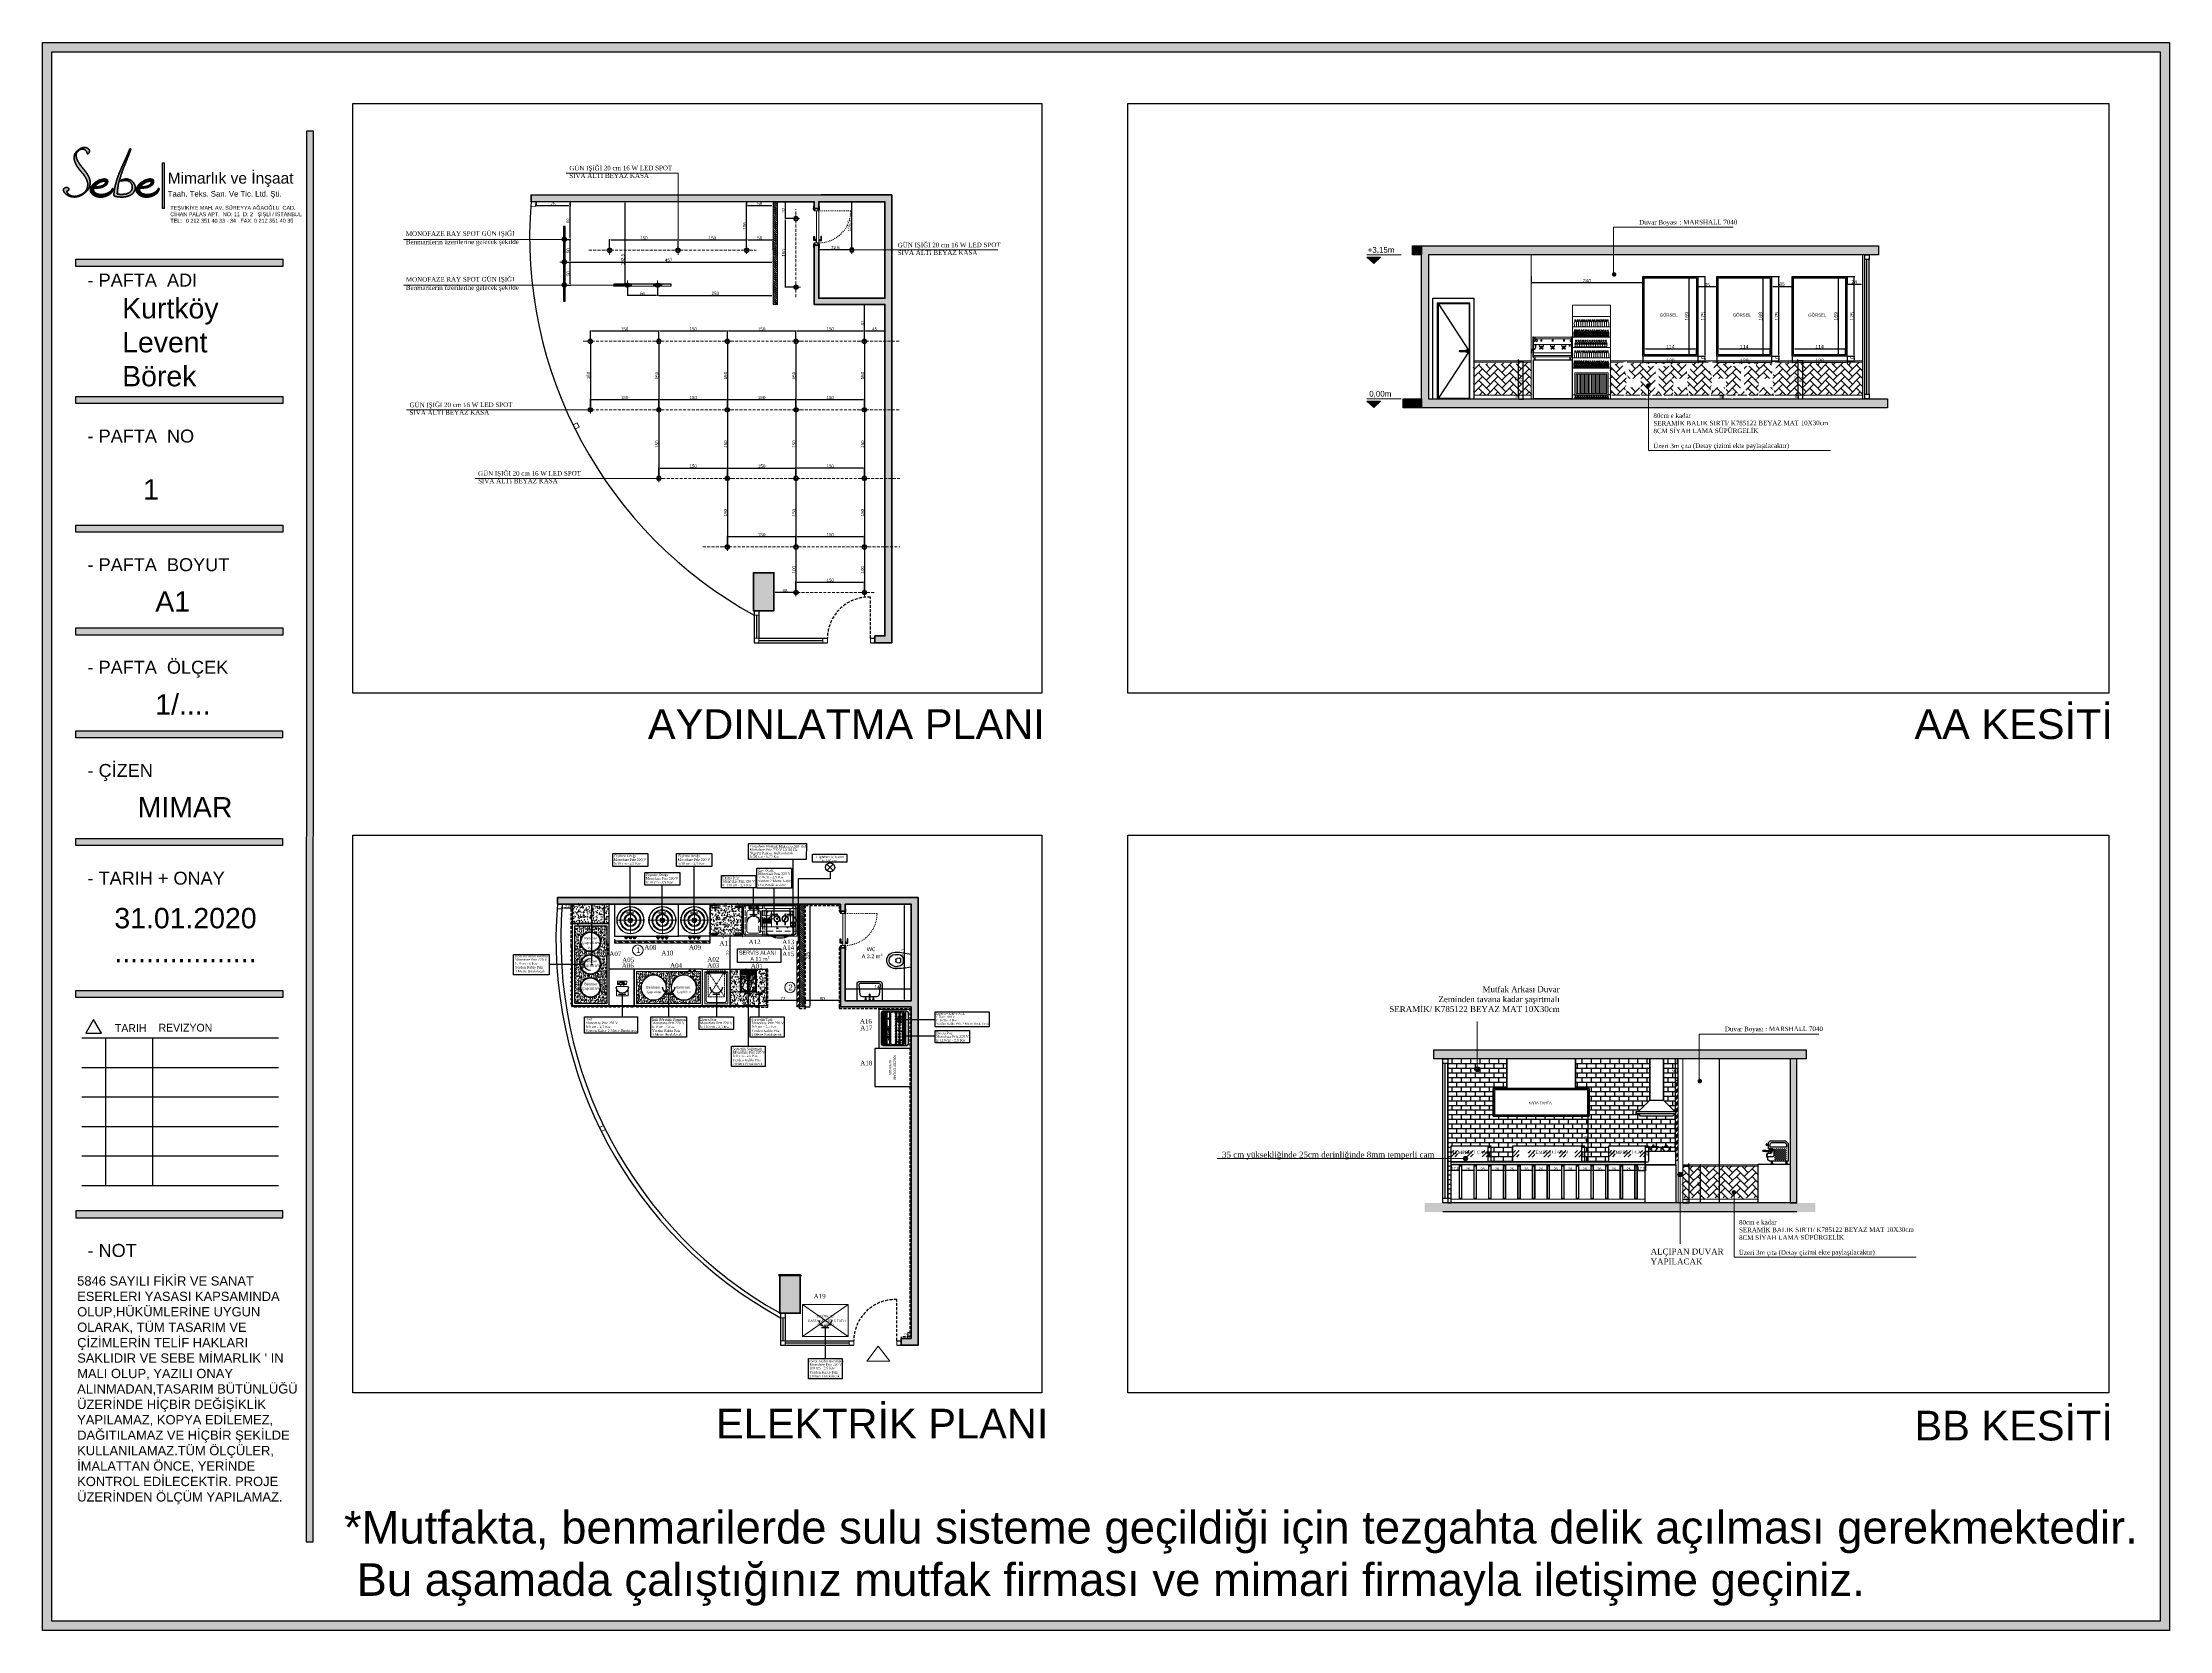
# Model space of a CAD drawing. Header units: millimetres. Extents: x 1287 to 21021, y -1522 to 4173.
# Drawn here: x 5943 to 10599, y 585 to 4060 of the extents above; entities that cross this region are included whole.
import ezdxf
from ezdxf.enums import TextEntityAlignment as Align

# ---------------------------------------------------------------- set-up
doc = ezdxf.new("R2010")
doc.units = ezdxf.units.MM
doc.set_wipeout_variables(frame=1)
for name, pattern in [('0', [0]), ('ACAD_ISO02W100', [15, 12, -3]), ('DASHED2', [9.525, 6.35, -3.175]), ('Hidden', [4, 2, -2]), ('HIDDEN2', [4.7625, 3.175, -1.5875])]:
    doc.linetypes.add(name, pattern=pattern)
for name, color, linetype in [('-DWG_ANA', 7, 'Continuous'), ('A-kapi-aksesuar', 20, 'Continuous'), ('arredi_cucina', 252, 'Continuous'), ('HB-TOPRAKLI PRIZ 220V', 3, 'Continuous'), ('Kıtc-002 Çizgi', 7, 'Continuous'), ('SKTÜRK_ Çizgi', 7, 'Continuous'), ('TES_ELK', 230, 'Continuous'), ('Yazı', 7, 'Continuous')]:
    doc.layers.add(name, color=color, linetype=linetype)
for name, color, linetype, lineweight in [('A-ANNO-SYMB', 32, 'Continuous', 5), ('A-kapi', 41, 'Continuous', 18), ('AHŞAP', 44, 'Continuous', 25), ('ALÇIPAN', 40, 'Continuous', 20), ('APLİK', 221, 'Continuous', 20), ('BİLGİ', 2, 'Continuous', 20), ('DOĞRAMA', 4, 'Continuous', 25), ('DUVAR', 7, 'Continuous', 40), ('ENDÜSTRİYEL MUTFAK', 253, 'Continuous', 9), ('LAMBRİ', 105, 'Continuous', 25), ('MASA', 44, 'Continuous', 25), ('MERMER', 7, 'Continuous', 18), ('MUTFAK TEFRİŞ', 171, 'Continuous', 13), ('PERGOLA', 4, 'Continuous', 9), ('SANDALYE', 42, 'Continuous', 25), ('Sebe - Alçıpan', 2, 'Continuous', 30), ('Sebe - Aydınlatma', 240, 'Continuous', 18), ('Sebe - End. Mutfak', 6, 'Continuous', 13), ('Sebe - Mobilya', 11, 'Continuous', 15), ('seramik', 7, 'Continuous', 9), ('SPOT', 61, 'Continuous', 5), ('ÇERÇEVE', 2, 'Continuous', 9), ('ÖLÇÜ', 40, 'Continuous', 5)]:
    doc.layers.add(name, color=color, linetype=linetype, lineweight=lineweight)
doc.layers.add('VİTRİFİYE', color=7, linetype='Continuous', lineweight=25, true_color=0x7893a5)
doc.layers.add('YAZI', color=7, linetype='Continuous', lineweight=20, true_color=0xd27070)
doc.styles.add('Elk-Armatur-Yazi', font='')
doc.styles.add('OLCU', font='arial.ttf')
doc.styles.get("Standard").update_dxf_attribs({"font": 'arial.ttf'})
doc.styles.add('style2', font='times.ttf', dxfattribs={"height": 11})
doc.styles.add('YOO', font='GOTHIC.TTF')
doc.styles.get('Elk-Armatur-Yazi').set_extended_font_data('Nina')
doc.dimstyles.new('ISO-25', dxfattribs={"dimtxt": 2.5, "dimasz": 2.5, "dimexe": 1.25, "dimexo": 0.625, "dimtad": 1, "dimtxsty": 'Standard', "dimcen": 2.5, "dimadec": 0, "dimazin": 0, "dimtfac": 1, "dimtmove": 0, "dimatfit": 3, "dimfxl": 1, "dimarcsym": 0})
pattern_1 = [(45, (-115.6037, -4964.37885), (-0.67351921, 0.67351921), []), (45, (-115.1547, -4964.37885), (-0.67351921, 0.67351921), [])]

# ---------------------------------------------------------------- blocks, each defined once
blk = doc.blocks.new('spot')
at = {"layer": 'SPOT'}
for p, q in [((127329843, 141996505.2), (127329843, 141996485.2)), ((127329833, 141996495.2), (127329853, 141996495.2))]:
    blk.add_line(p, q, dxfattribs=at)
for radius in [5, 3.5]:
    blk.add_circle((127329843, 141996495.2), radius, dxfattribs=at)
blk = doc.blocks.new('*D117')
at = {"layer": 'Defpoints', "color": 0, "transparency": 16777216}
for p in [(9771.1, 3579.3), (9783.9, 3579.3), (9771.1, 3529)]:
    blk.add_point(p, dxfattribs=at)
at = {"layer": 'ÖLÇÜ', "color": 0, "lineweight": -2, "transparency": 16777216}
for p, q in [((9771.7, 3579.3), (9785.1, 3579.3)), ((9783.9, 3531.5), (9783.9, 3576.8)), ((9771.7, 3529), (9785.1, 3529))]:
    blk.add_line(p, q, dxfattribs=at)
at = {"layer": 'ÖLÇÜ', "color": 0, "transparency": 16777216}
for points in [[(9783.5, 3576.8), (9784.3, 3576.8), (9783.9, 3579.3)], [(9783.5, 3531.5), (9784.3, 3531.5), (9783.9, 3529)]]:
    blk.add_solid(points, dxfattribs=at)
at = {"layer": 'ÖLÇÜ', "color": 0, "lineweight": 0, "transparency": 16777216, "insert": (9779.7, 3554.1), "char_height": 7, "attachment_point": 5, "rotation": 90}
blk.add_mtext('50', dxfattribs=at)
blk = doc.blocks.new('*D118')
at = {"layer": 'Defpoints', "color": 0, "transparency": 16777216}
for p in [(9771.1, 3629), (9783.9, 3629), (9771.1, 3579.3)]:
    blk.add_point(p, dxfattribs=at)
at = {"layer": 'ÖLÇÜ', "color": 0, "lineweight": -2, "transparency": 16777216}
for p, q in [((9771.7, 3629), (9785.1, 3629)), ((9783.9, 3581.8), (9783.9, 3626.5)), ((9771.7, 3579.3), (9785.1, 3579.3))]:
    blk.add_line(p, q, dxfattribs=at)
at = {"layer": 'ÖLÇÜ', "color": 0, "transparency": 16777216}
for points in [[(9783.5, 3626.5), (9784.3, 3626.5), (9783.9, 3629)], [(9783.5, 3581.8), (9784.3, 3581.8), (9783.9, 3579.3)]]:
    blk.add_solid(points, dxfattribs=at)
at = {"layer": 'ÖLÇÜ', "color": 0, "lineweight": 0, "transparency": 16777216, "insert": (9779.7, 3604.1), "char_height": 7, "attachment_point": 5, "rotation": 90}
blk.add_mtext('50', dxfattribs=at)
blk = doc.blocks.new('*D119')
at = {"layer": 'Defpoints', "color": 0, "transparency": 16777216}
for p in [(9909.3, 3528.8), (9909.3, 3506.4), (9975.3, 3528.7)]:
    blk.add_point(p, dxfattribs=at)
at = {"layer": 'ÖLÇÜ', "color": 0, "lineweight": -2, "transparency": 16777216}
for p, q in [((9909.3, 3528.2), (9909.3, 3505.1)), ((9972.8, 3506.4), (9911.8, 3506.4)), ((9975.3, 3528), (9975.3, 3505.1))]:
    blk.add_line(p, q, dxfattribs=at)
at = {"layer": 'ÖLÇÜ', "color": 0, "transparency": 16777216}
for points in [[(9911.8, 3506.8), (9911.8, 3506), (9909.3, 3506.4)], [(9972.8, 3506.8), (9972.8, 3506), (9975.3, 3506.4)]]:
    blk.add_solid(points, dxfattribs=at)
at = {"layer": 'ÖLÇÜ', "color": 0, "lineweight": 0, "transparency": 16777216, "insert": (9942.3, 3510.6), "char_height": 7, "attachment_point": 5}
blk.add_mtext('66', dxfattribs=at)
blk = doc.blocks.new('*D120')
at = {"layer": 'Defpoints', "color": 0, "transparency": 16777216}
for p in [(9870.2, 3605.1), (10020.2, 3627.8), (10020.2, 3605.1)]:
    blk.add_point(p, dxfattribs=at)
at = {"layer": 'ÖLÇÜ', "color": 0, "lineweight": -2, "transparency": 16777216}
for p, q in [((9870.2, 3605.8), (9870.2, 3629.1)), ((9872.7, 3627.8), (10017.7, 3627.8)), ((10020.2, 3605.8), (10020.2, 3629.1))]:
    blk.add_line(p, q, dxfattribs=at)
at = {"layer": 'ÖLÇÜ', "color": 0, "transparency": 16777216}
for points in [[(9872.7, 3628.3), (9872.7, 3627.4), (9870.2, 3627.8)], [(10017.7, 3628.3), (10017.7, 3627.4), (10020.2, 3627.8)]]:
    blk.add_solid(points, dxfattribs=at)
at = {"layer": 'ÖLÇÜ', "color": 0, "lineweight": 0, "transparency": 16777216, "insert": (9945.2, 3632), "char_height": 7, "attachment_point": 5}
blk.add_mtext('150', dxfattribs=at)
blk = doc.blocks.new('*D121')
at = {"layer": 'Defpoints', "color": 0, "transparency": 16777216}
for p in [(10020.2, 3605.1), (10170.2, 3627.8), (10170.2, 3605.1)]:
    blk.add_point(p, dxfattribs=at)
at = {"layer": 'ÖLÇÜ', "color": 0, "lineweight": -2, "transparency": 16777216}
for p, q in [((10020.2, 3605.8), (10020.2, 3629.1)), ((10022.7, 3627.8), (10167.7, 3627.8)), ((10170.2, 3605.8), (10170.2, 3629.1))]:
    blk.add_line(p, q, dxfattribs=at)
at = {"layer": 'ÖLÇÜ', "color": 0, "transparency": 16777216}
for points in [[(10022.7, 3628.3), (10022.7, 3627.4), (10020.2, 3627.8)], [(10167.7, 3628.3), (10167.7, 3627.4), (10170.2, 3627.8)]]:
    blk.add_solid(points, dxfattribs=at)
at = {"layer": 'ÖLÇÜ', "color": 0, "lineweight": 0, "transparency": 16777216, "insert": (10095.2, 3632), "char_height": 7, "attachment_point": 5}
blk.add_mtext('150', dxfattribs=at)
blk = doc.blocks.new('*D122')
at = {"layer": 'Defpoints', "color": 0, "transparency": 16777216}
for p in [(10255.5, 3674.3), (10278.2, 3674.3), (10278.2, 3524.3)]:
    blk.add_point(p, dxfattribs=at)
at = {"layer": 'ÖLÇÜ', "color": 0, "lineweight": -2, "transparency": 16777216}
for p, q in [((10277.5, 3674.3), (10254.2, 3674.3)), ((10255.5, 3526.8), (10255.5, 3671.8)), ((10277.5, 3524.3), (10254.2, 3524.3))]:
    blk.add_line(p, q, dxfattribs=at)
at = {"layer": 'ÖLÇÜ', "color": 0, "transparency": 16777216}
for points in [[(10255, 3671.8), (10255.9, 3671.8), (10255.5, 3674.3)], [(10255, 3526.8), (10255.9, 3526.8), (10255.5, 3524.3)]]:
    blk.add_solid(points, dxfattribs=at)
at = {"layer": 'ÖLÇÜ', "color": 0, "lineweight": 0, "transparency": 16777216, "insert": (10251.3, 3599.3), "char_height": 7, "attachment_point": 5, "rotation": 90}
blk.add_mtext('150', dxfattribs=at)
blk = doc.blocks.new('*D89')
at = {"layer": 'Defpoints', "color": 0, "transparency": 16777216}
for p in [(9828.2, 3405.8), (9978.2, 3428.5), (9978.2, 3405.8)]:
    blk.add_point(p, dxfattribs=at)
at = {"layer": 'ÖLÇÜ', "color": 0, "lineweight": -2, "transparency": 16777216}
for p, q in [((9828.2, 3406.5), (9828.2, 3429.8)), ((9830.7, 3428.5), (9975.7, 3428.5)), ((9978.2, 3406.5), (9978.2, 3429.8))]:
    blk.add_line(p, q, dxfattribs=at)
at = {"layer": 'ÖLÇÜ', "color": 0, "transparency": 16777216}
for points in [[(9830.7, 3429), (9830.7, 3428.1), (9828.2, 3428.5)], [(9975.7, 3429), (9975.7, 3428.1), (9978.2, 3428.5)]]:
    blk.add_solid(points, dxfattribs=at)
at = {"layer": 'ÖLÇÜ', "color": 0, "lineweight": 0, "transparency": 16777216, "insert": (9903.2, 3432.7), "char_height": 7, "attachment_point": 5}
blk.add_mtext('150', dxfattribs=at)
blk = doc.blocks.new('*D90')
at = {"layer": 'Defpoints', "color": 0, "transparency": 16777216}
for p in [(9978.2, 3278.5), (9828.2, 3255.8), (9978.2, 3255.8)]:
    blk.add_point(p, dxfattribs=at)
at = {"layer": 'ÖLÇÜ', "color": 0, "lineweight": -2, "transparency": 16777216}
for p, q in [((9828.2, 3256.5), (9828.2, 3279.8)), ((9830.7, 3278.5), (9975.7, 3278.5)), ((9978.2, 3256.5), (9978.2, 3279.8))]:
    blk.add_line(p, q, dxfattribs=at)
at = {"layer": 'ÖLÇÜ', "color": 0, "transparency": 16777216}
for points in [[(9830.7, 3279), (9830.7, 3278.1), (9828.2, 3278.5)], [(9975.7, 3279), (9975.7, 3278.1), (9978.2, 3278.5)]]:
    blk.add_solid(points, dxfattribs=at)
at = {"layer": 'ÖLÇÜ', "color": 0, "lineweight": 0, "transparency": 16777216, "insert": (9903.2, 3282.7), "char_height": 7, "attachment_point": 5}
blk.add_mtext('150', dxfattribs=at)
blk = doc.blocks.new('*D91')
at = {"layer": 'Defpoints', "color": 0, "transparency": 16777216}
for p in [(9978.2, 3405.8), (10128.2, 3428.5), (10128.2, 3405.8)]:
    blk.add_point(p, dxfattribs=at)
at = {"layer": 'ÖLÇÜ', "color": 0, "lineweight": -2, "transparency": 16777216}
for p, q in [((9978.2, 3406.5), (9978.2, 3429.8)), ((9980.7, 3428.5), (10125.7, 3428.5)), ((10128.2, 3406.5), (10128.2, 3429.8))]:
    blk.add_line(p, q, dxfattribs=at)
at = {"layer": 'ÖLÇÜ', "color": 0, "transparency": 16777216}
for points in [[(9980.7, 3429), (9980.7, 3428.1), (9978.2, 3428.5)], [(10125.7, 3429), (10125.7, 3428.1), (10128.2, 3428.5)]]:
    blk.add_solid(points, dxfattribs=at)
at = {"layer": 'ÖLÇÜ', "color": 0, "lineweight": 0, "transparency": 16777216, "insert": (10053.2, 3432.7), "char_height": 7, "attachment_point": 5}
blk.add_mtext('150', dxfattribs=at)
blk = doc.blocks.new('*D92')
at = {"layer": 'Defpoints', "color": 0, "transparency": 16777216}
for p in [(10128.2, 3278.5), (9978.2, 3255.8), (10128.2, 3255.8)]:
    blk.add_point(p, dxfattribs=at)
at = {"layer": 'ÖLÇÜ', "color": 0, "lineweight": -2, "transparency": 16777216}
for p, q in [((9978.2, 3256.5), (9978.2, 3279.8)), ((9980.7, 3278.5), (10125.7, 3278.5)), ((10128.2, 3256.5), (10128.2, 3279.8))]:
    blk.add_line(p, q, dxfattribs=at)
at = {"layer": 'ÖLÇÜ', "color": 0, "transparency": 16777216}
for points in [[(9980.7, 3279), (9980.7, 3278.1), (9978.2, 3278.5)], [(10125.7, 3279), (10125.7, 3278.1), (10128.2, 3278.5)]]:
    blk.add_solid(points, dxfattribs=at)
at = {"layer": 'ÖLÇÜ', "color": 0, "lineweight": 0, "transparency": 16777216, "insert": (10053.2, 3282.7), "char_height": 7, "attachment_point": 5}
blk.add_mtext('150', dxfattribs=at)
blk = doc.blocks.new('*D93')
at = {"layer": 'Defpoints', "color": 0, "transparency": 16777216}
for p in [(10128.2, 3405.8), (10278.2, 3428.5), (10278.2, 3405.8)]:
    blk.add_point(p, dxfattribs=at)
at = {"layer": 'ÖLÇÜ', "color": 0, "lineweight": -2, "transparency": 16777216}
for p, q in [((10128.2, 3406.5), (10128.2, 3429.8)), ((10130.7, 3428.5), (10275.7, 3428.5)), ((10278.2, 3406.5), (10278.2, 3429.8))]:
    blk.add_line(p, q, dxfattribs=at)
at = {"layer": 'ÖLÇÜ', "color": 0, "transparency": 16777216}
for points in [[(10130.7, 3429), (10130.7, 3428.1), (10128.2, 3428.5)], [(10275.7, 3429), (10275.7, 3428.1), (10278.2, 3428.5)]]:
    blk.add_solid(points, dxfattribs=at)
at = {"layer": 'ÖLÇÜ', "color": 0, "lineweight": 0, "transparency": 16777216, "insert": (10203.2, 3432.7), "char_height": 7, "attachment_point": 5}
blk.add_mtext('150', dxfattribs=at)
blk = doc.blocks.new('*D94')
at = {"layer": 'Defpoints', "color": 0, "transparency": 16777216}
for p in [(10278.2, 3278.5), (10128.2, 3255.8), (10278.2, 3255.8)]:
    blk.add_point(p, dxfattribs=at)
at = {"layer": 'ÖLÇÜ', "color": 0, "lineweight": -2, "transparency": 16777216}
for p, q in [((10128.2, 3256.5), (10128.2, 3279.8)), ((10130.7, 3278.5), (10275.7, 3278.5)), ((10278.2, 3256.5), (10278.2, 3279.8))]:
    blk.add_line(p, q, dxfattribs=at)
at = {"layer": 'ÖLÇÜ', "color": 0, "transparency": 16777216}
for points in [[(10130.7, 3279), (10130.7, 3278.1), (10128.2, 3278.5)], [(10275.7, 3279), (10275.7, 3278.1), (10278.2, 3278.5)]]:
    blk.add_solid(points, dxfattribs=at)
at = {"layer": 'ÖLÇÜ', "color": 0, "lineweight": 0, "transparency": 16777216, "insert": (10203.2, 3282.7), "char_height": 7, "attachment_point": 5}
blk.add_mtext('150', dxfattribs=at)
blk = doc.blocks.new('*D95')
at = {"layer": 'Defpoints', "color": 0, "transparency": 16777216}
for p in [(9978.2, 3405.8), (9978.2, 3255.8), (9978.2, 3255.8)]:
    blk.add_point(p, dxfattribs=at)
at = {"layer": 'ÖLÇÜ', "color": 0, "lineweight": -2, "transparency": 16777216}
for p, q in [((9977.5, 3405.8), (9976.9, 3405.8)), ((9978.2, 3403.3), (9978.2, 3258.3)), ((9977.5, 3255.8), (9976.9, 3255.8))]:
    blk.add_line(p, q, dxfattribs=at)
at = {"layer": 'ÖLÇÜ', "color": 0, "transparency": 16777216}
for points in [[(9977.7, 3403.3), (9978.6, 3403.3), (9978.2, 3405.8)], [(9977.7, 3258.3), (9978.6, 3258.3), (9978.2, 3255.8)]]:
    blk.add_solid(points, dxfattribs=at)
at = {"layer": 'ÖLÇÜ', "color": 0, "lineweight": 0, "transparency": 16777216, "insert": (9974, 3330.8), "char_height": 7, "attachment_point": 5, "rotation": 90}
blk.add_mtext('150', dxfattribs=at)
blk = doc.blocks.new('*D96')
at = {"layer": 'Defpoints', "color": 0, "transparency": 16777216}
for p in [(10128.2, 3405.8), (10128.2, 3255.8), (10128.2, 3255.8)]:
    blk.add_point(p, dxfattribs=at)
at = {"layer": 'ÖLÇÜ', "color": 0, "lineweight": -2, "transparency": 16777216}
for p, q in [((10127.5, 3405.8), (10126.9, 3405.8)), ((10128.2, 3403.3), (10128.2, 3258.3)), ((10127.5, 3255.8), (10126.9, 3255.8))]:
    blk.add_line(p, q, dxfattribs=at)
at = {"layer": 'ÖLÇÜ', "color": 0, "transparency": 16777216}
for points in [[(10127.7, 3403.3), (10128.6, 3403.3), (10128.2, 3405.8)], [(10127.7, 3258.3), (10128.6, 3258.3), (10128.2, 3255.8)]]:
    blk.add_solid(points, dxfattribs=at)
at = {"layer": 'ÖLÇÜ', "color": 0, "lineweight": 0, "transparency": 16777216, "insert": (10124, 3330.8), "char_height": 7, "attachment_point": 5, "rotation": 90}
blk.add_mtext('150', dxfattribs=at)
blk = doc.blocks.new('*D97')
at = {"layer": 'Defpoints', "color": 0, "transparency": 16777216}
for p in [(10278.2, 3405.8), (10278.2, 3255.8), (10278.2, 3255.8)]:
    blk.add_point(p, dxfattribs=at)
at = {"layer": 'ÖLÇÜ', "color": 0, "lineweight": -2, "transparency": 16777216}
for p, q in [((10277.5, 3405.8), (10276.9, 3405.8)), ((10278.2, 3403.3), (10278.2, 3258.3)), ((10277.5, 3255.8), (10276.9, 3255.8))]:
    blk.add_line(p, q, dxfattribs=at)
at = {"layer": 'ÖLÇÜ', "color": 0, "transparency": 16777216}
for points in [[(10277.7, 3403.3), (10278.6, 3403.3), (10278.2, 3405.8)], [(10277.7, 3258.3), (10278.6, 3258.3), (10278.2, 3255.8)]]:
    blk.add_solid(points, dxfattribs=at)
at = {"layer": 'ÖLÇÜ', "color": 0, "lineweight": 0, "transparency": 16777216, "insert": (10274, 3330.8), "char_height": 7, "attachment_point": 5, "rotation": 90}
blk.add_mtext('150', dxfattribs=at)
blk = doc.blocks.new('*D98')
at = {"layer": 'Defpoints', "color": 0, "transparency": 16777216}
for p in [(9828.2, 3405.9), (9828.2, 3255.9), (9828.2, 3255.9)]:
    blk.add_point(p, dxfattribs=at)
at = {"layer": 'ÖLÇÜ', "color": 0, "lineweight": -2, "transparency": 16777216}
for p, q in [((9827.5, 3405.9), (9826.9, 3405.9)), ((9828.2, 3403.4), (9828.2, 3258.4)), ((9827.5, 3255.9), (9826.9, 3255.9))]:
    blk.add_line(p, q, dxfattribs=at)
at = {"layer": 'ÖLÇÜ', "color": 0, "transparency": 16777216}
for points in [[(9827.7, 3403.4), (9828.6, 3403.4), (9828.2, 3405.9)], [(9827.7, 3258.4), (9828.6, 3258.4), (9828.2, 3255.9)]]:
    blk.add_solid(points, dxfattribs=at)
at = {"layer": 'ÖLÇÜ', "color": 0, "lineweight": 0, "transparency": 16777216, "insert": (9824, 3330.9), "char_height": 7, "attachment_point": 5, "rotation": 90}
blk.add_mtext('150', dxfattribs=at)
blk = doc.blocks.new('*D99')
at = {"layer": 'Defpoints', "color": 0, "transparency": 16777216}
for p in [(10428.2, 3405.8), (10428.2, 3255.8), (10428.2, 3255.8)]:
    blk.add_point(p, dxfattribs=at)
at = {"layer": 'ÖLÇÜ', "color": 0, "lineweight": -2, "transparency": 16777216}
for p, q in [((10427.5, 3405.8), (10426.9, 3405.8)), ((10428.2, 3403.3), (10428.2, 3258.3)), ((10427.5, 3255.8), (10426.9, 3255.8))]:
    blk.add_line(p, q, dxfattribs=at)
at = {"layer": 'ÖLÇÜ', "color": 0, "transparency": 16777216}
for points in [[(10427.7, 3403.3), (10428.6, 3403.3), (10428.2, 3405.8)], [(10427.7, 3258.3), (10428.6, 3258.3), (10428.2, 3255.8)]]:
    blk.add_solid(points, dxfattribs=at)
at = {"layer": 'ÖLÇÜ', "color": 0, "lineweight": 0, "transparency": 16777216, "insert": (10424, 3330.8), "char_height": 7, "attachment_point": 5, "rotation": 90}
blk.add_mtext('150', dxfattribs=at)
blk = doc.blocks.new('*D100')
at = {"layer": 'Defpoints', "color": 0, "transparency": 16777216}
for p in [(10278.2, 3405.9), (10428.2, 3428.6), (10428.2, 3405.9)]:
    blk.add_point(p, dxfattribs=at)
at = {"layer": 'ÖLÇÜ', "color": 0, "lineweight": -2, "transparency": 16777216}
for p, q in [((10278.2, 3406.5), (10278.2, 3429.8)), ((10280.7, 3428.6), (10425.7, 3428.6)), ((10428.2, 3406.5), (10428.2, 3429.8))]:
    blk.add_line(p, q, dxfattribs=at)
at = {"layer": 'ÖLÇÜ', "color": 0, "transparency": 16777216}
for points in [[(10280.7, 3429), (10280.7, 3428.1), (10278.2, 3428.6)], [(10425.7, 3429), (10425.7, 3428.1), (10428.2, 3428.6)]]:
    blk.add_solid(points, dxfattribs=at)
at = {"layer": 'ÖLÇÜ', "color": 0, "lineweight": 0, "transparency": 16777216, "insert": (10353.2, 3432.8), "char_height": 7, "attachment_point": 5}
blk.add_mtext('150', dxfattribs=at)
blk = doc.blocks.new('*D101')
at = {"layer": 'Defpoints', "color": 0, "transparency": 16777216}
for p in [(10428.2, 3278.6), (10278.2, 3255.9), (10428.2, 3255.9)]:
    blk.add_point(p, dxfattribs=at)
at = {"layer": 'ÖLÇÜ', "color": 0, "lineweight": -2, "transparency": 16777216}
for p, q in [((10278.2, 3256.5), (10278.2, 3279.8)), ((10280.7, 3278.6), (10425.7, 3278.6)), ((10428.2, 3256.5), (10428.2, 3279.8))]:
    blk.add_line(p, q, dxfattribs=at)
at = {"layer": 'ÖLÇÜ', "color": 0, "transparency": 16777216}
for points in [[(10280.7, 3279), (10280.7, 3278.1), (10278.2, 3278.6)], [(10425.7, 3279), (10425.7, 3278.1), (10428.2, 3278.6)]]:
    blk.add_solid(points, dxfattribs=at)
at = {"layer": 'ÖLÇÜ', "color": 0, "lineweight": 0, "transparency": 16777216, "insert": (10353.2, 3282.8), "char_height": 7, "attachment_point": 5}
blk.add_mtext('150', dxfattribs=at)
blk = doc.blocks.new('*D102')
at = {"layer": 'Defpoints', "color": 0, "transparency": 16777216}
for p in [(10128.2, 2955.8), (10278.2, 2978.5), (10278.2, 2955.8)]:
    blk.add_point(p, dxfattribs=at)
at = {"layer": 'ÖLÇÜ', "color": 0, "lineweight": -2, "transparency": 16777216}
for p, q in [((10128.2, 2956.4), (10128.2, 2979.8)), ((10130.7, 2978.5), (10275.7, 2978.5)), ((10278.2, 2956.4), (10278.2, 2979.8))]:
    blk.add_line(p, q, dxfattribs=at)
at = {"layer": 'ÖLÇÜ', "color": 0, "transparency": 16777216}
for points in [[(10130.7, 2978.9), (10130.7, 2978.1), (10128.2, 2978.5)], [(10275.7, 2978.9), (10275.7, 2978.1), (10278.2, 2978.5)]]:
    blk.add_solid(points, dxfattribs=at)
at = {"layer": 'ÖLÇÜ', "color": 0, "lineweight": 0, "transparency": 16777216, "insert": (10203.2, 2982.7), "char_height": 7, "attachment_point": 5}
blk.add_mtext('150', dxfattribs=at)
blk = doc.blocks.new('*D103')
at = {"layer": 'Defpoints', "color": 0, "transparency": 16777216}
for p in [(10128.2, 3105.8), (10128.2, 2955.8), (10128.2, 2955.8)]:
    blk.add_point(p, dxfattribs=at)
at = {"layer": 'ÖLÇÜ', "color": 0, "lineweight": -2, "transparency": 16777216}
for p, q in [((10127.5, 3105.8), (10126.9, 3105.8)), ((10128.2, 3103.3), (10128.2, 2958.3)), ((10127.5, 2955.8), (10126.9, 2955.8))]:
    blk.add_line(p, q, dxfattribs=at)
at = {"layer": 'ÖLÇÜ', "color": 0, "transparency": 16777216}
for points in [[(10127.7, 3103.3), (10128.6, 3103.3), (10128.2, 3105.8)], [(10127.7, 2958.3), (10128.6, 2958.3), (10128.2, 2955.8)]]:
    blk.add_solid(points, dxfattribs=at)
at = {"layer": 'ÖLÇÜ', "color": 0, "lineweight": 0, "transparency": 16777216, "insert": (10124, 3030.8), "char_height": 7, "attachment_point": 5, "rotation": 90}
blk.add_mtext('150', dxfattribs=at)
blk = doc.blocks.new('*D104')
at = {"layer": 'Defpoints', "color": 0, "transparency": 16777216}
for p in [(10278.2, 3105.8), (10278.2, 2955.8), (10278.2, 2955.8)]:
    blk.add_point(p, dxfattribs=at)
at = {"layer": 'ÖLÇÜ', "color": 0, "lineweight": -2, "transparency": 16777216}
for p, q in [((10277.5, 3105.8), (10276.9, 3105.8)), ((10278.2, 3103.3), (10278.2, 2958.3)), ((10277.5, 2955.8), (10276.9, 2955.8))]:
    blk.add_line(p, q, dxfattribs=at)
at = {"layer": 'ÖLÇÜ', "color": 0, "transparency": 16777216}
for points in [[(10277.7, 3103.3), (10278.6, 3103.3), (10278.2, 3105.8)], [(10277.7, 2958.3), (10278.6, 2958.3), (10278.2, 2955.8)]]:
    blk.add_solid(points, dxfattribs=at)
at = {"layer": 'ÖLÇÜ', "color": 0, "lineweight": 0, "transparency": 16777216, "insert": (10274, 3030.8), "char_height": 7, "attachment_point": 5, "rotation": 90}
blk.add_mtext('150', dxfattribs=at)
blk = doc.blocks.new('*D105')
at = {"layer": 'Defpoints', "color": 0, "transparency": 16777216}
for p in [(10428.2, 3105.8), (10428.2, 2955.8), (10428.2, 2955.8)]:
    blk.add_point(p, dxfattribs=at)
at = {"layer": 'ÖLÇÜ', "color": 0, "lineweight": -2, "transparency": 16777216}
for p, q in [((10427.5, 3105.8), (10426.9, 3105.8)), ((10428.2, 3103.3), (10428.2, 2958.3)), ((10427.5, 2955.8), (10426.9, 2955.8))]:
    blk.add_line(p, q, dxfattribs=at)
at = {"layer": 'ÖLÇÜ', "color": 0, "transparency": 16777216}
for points in [[(10427.7, 3103.3), (10428.6, 3103.3), (10428.2, 3105.8)], [(10427.7, 2958.3), (10428.6, 2958.3), (10428.2, 2955.8)]]:
    blk.add_solid(points, dxfattribs=at)
at = {"layer": 'ÖLÇÜ', "color": 0, "lineweight": 0, "transparency": 16777216, "insert": (10424, 3030.8), "char_height": 7, "attachment_point": 5, "rotation": 90}
blk.add_mtext('150', dxfattribs=at)
blk = doc.blocks.new('*D106')
at = {"layer": 'Defpoints', "color": 0, "transparency": 16777216}
for p in [(10278.2, 2955.8), (10428.2, 2978.5), (10428.2, 2955.8)]:
    blk.add_point(p, dxfattribs=at)
at = {"layer": 'ÖLÇÜ', "color": 0, "lineweight": -2, "transparency": 16777216}
for p, q in [((10278.2, 2956.5), (10278.2, 2979.8)), ((10280.7, 2978.5), (10425.7, 2978.5)), ((10428.2, 2956.5), (10428.2, 2979.8))]:
    blk.add_line(p, q, dxfattribs=at)
at = {"layer": 'ÖLÇÜ', "color": 0, "transparency": 16777216}
for points in [[(10280.7, 2979), (10280.7, 2978.1), (10278.2, 2978.5)], [(10425.7, 2979), (10425.7, 2978.1), (10428.2, 2978.5)]]:
    blk.add_solid(points, dxfattribs=at)
at = {"layer": 'ÖLÇÜ', "color": 0, "lineweight": 0, "transparency": 16777216, "insert": (10353.2, 2982.7), "char_height": 7, "attachment_point": 5}
blk.add_mtext('150', dxfattribs=at)
blk = doc.blocks.new('*D107')
at = {"layer": 'Defpoints', "color": 0, "transparency": 16777216}
for p in [(10278.2, 2856.2), (10428.2, 2878.9), (10428.2, 2856.2)]:
    blk.add_point(p, dxfattribs=at)
at = {"layer": 'ÖLÇÜ', "color": 0, "lineweight": -2, "transparency": 16777216}
for p, q in [((10278.2, 2856.8), (10278.2, 2880.1)), ((10280.7, 2878.9), (10425.7, 2878.9)), ((10428.2, 2856.8), (10428.2, 2880.1))]:
    blk.add_line(p, q, dxfattribs=at)
at = {"layer": 'ÖLÇÜ', "color": 0, "transparency": 16777216}
for points in [[(10280.7, 2879.3), (10280.7, 2878.4), (10278.2, 2878.9)], [(10425.7, 2879.3), (10425.7, 2878.4), (10428.2, 2878.9)]]:
    blk.add_solid(points, dxfattribs=at)
at = {"layer": 'ÖLÇÜ', "color": 0, "lineweight": 0, "transparency": 16777216, "insert": (10353.2, 2883.1), "char_height": 7, "attachment_point": 5}
blk.add_mtext('150', dxfattribs=at)
blk = doc.blocks.new('*D108')
at = {"layer": 'Defpoints', "color": 0, "transparency": 16777216}
for p in [(10278.2, 2955.8), (10278.2, 2855.8), (10278.2, 2855.8)]:
    blk.add_point(p, dxfattribs=at)
at = {"layer": 'ÖLÇÜ', "color": 0, "lineweight": -2, "transparency": 16777216}
for p, q in [((10277.5, 2955.8), (10276.9, 2955.8)), ((10278.2, 2953.3), (10278.2, 2858.3)), ((10277.5, 2855.8), (10276.9, 2855.8))]:
    blk.add_line(p, q, dxfattribs=at)
at = {"layer": 'ÖLÇÜ', "color": 0, "transparency": 16777216}
for points in [[(10277.7, 2953.3), (10278.6, 2953.3), (10278.2, 2955.8)], [(10277.7, 2858.3), (10278.6, 2858.3), (10278.2, 2855.8)]]:
    blk.add_solid(points, dxfattribs=at)
at = {"layer": 'ÖLÇÜ', "color": 0, "lineweight": 0, "transparency": 16777216, "insert": (10274, 2905.8), "char_height": 7, "attachment_point": 5, "rotation": 90}
blk.add_mtext('100', dxfattribs=at)
blk = doc.blocks.new('*D109')
at = {"layer": 'Defpoints', "color": 0, "transparency": 16777216}
for p in [(10428.2, 2955.8), (10428.2, 2855.8), (10428.2, 2855.8)]:
    blk.add_point(p, dxfattribs=at)
at = {"layer": 'ÖLÇÜ', "color": 0, "lineweight": -2, "transparency": 16777216}
for p, q in [((10427.5, 2955.8), (10426.9, 2955.8)), ((10428.2, 2953.3), (10428.2, 2858.3)), ((10427.5, 2855.8), (10426.9, 2855.8))]:
    blk.add_line(p, q, dxfattribs=at)
at = {"layer": 'ÖLÇÜ', "color": 0, "transparency": 16777216}
for points in [[(10427.7, 2953.3), (10428.6, 2953.3), (10428.2, 2955.8)], [(10427.7, 2858.3), (10428.6, 2858.3), (10428.2, 2855.8)]]:
    blk.add_solid(points, dxfattribs=at)
at = {"layer": 'ÖLÇÜ', "color": 0, "lineweight": 0, "transparency": 16777216, "insert": (10424, 2905.8), "char_height": 7, "attachment_point": 5, "rotation": 90}
blk.add_mtext('100', dxfattribs=at)
blk = doc.blocks.new('*D110')
at = {"layer": 'Defpoints', "color": 0, "transparency": 16777216}
for p in [(10128.2, 3128.5), (9978.2, 3105.8), (10128.2, 3105.8)]:
    blk.add_point(p, dxfattribs=at)
at = {"layer": 'ÖLÇÜ', "color": 0, "lineweight": -2, "transparency": 16777216}
for p, q in [((9978.2, 3106.5), (9978.2, 3129.8)), ((9980.7, 3128.5), (10125.7, 3128.5)), ((10128.2, 3106.5), (10128.2, 3129.8))]:
    blk.add_line(p, q, dxfattribs=at)
at = {"layer": 'ÖLÇÜ', "color": 0, "transparency": 16777216}
for points in [[(9980.7, 3129), (9980.7, 3128.1), (9978.2, 3128.5)], [(10125.7, 3129), (10125.7, 3128.1), (10128.2, 3128.5)]]:
    blk.add_solid(points, dxfattribs=at)
at = {"layer": 'ÖLÇÜ', "color": 0, "lineweight": 0, "transparency": 16777216, "insert": (10053.2, 3132.7), "char_height": 7, "attachment_point": 5}
blk.add_mtext('150', dxfattribs=at)
blk = doc.blocks.new('*D111')
at = {"layer": 'Defpoints', "color": 0, "transparency": 16777216}
for p in [(10278.2, 3128.5), (10128.2, 3105.8), (10278.2, 3105.8)]:
    blk.add_point(p, dxfattribs=at)
at = {"layer": 'ÖLÇÜ', "color": 0, "lineweight": -2, "transparency": 16777216}
for p, q in [((10128.2, 3106.5), (10128.2, 3129.8)), ((10130.7, 3128.5), (10275.7, 3128.5)), ((10278.2, 3106.5), (10278.2, 3129.8))]:
    blk.add_line(p, q, dxfattribs=at)
at = {"layer": 'ÖLÇÜ', "color": 0, "transparency": 16777216}
for points in [[(10130.7, 3129), (10130.7, 3128.1), (10128.2, 3128.5)], [(10275.7, 3129), (10275.7, 3128.1), (10278.2, 3128.5)]]:
    blk.add_solid(points, dxfattribs=at)
at = {"layer": 'ÖLÇÜ', "color": 0, "lineweight": 0, "transparency": 16777216, "insert": (10203.2, 3132.7), "char_height": 7, "attachment_point": 5}
blk.add_mtext('150', dxfattribs=at)
blk = doc.blocks.new('*D112')
at = {"layer": 'Defpoints', "color": 0, "transparency": 16777216}
for p in [(9978.2, 3255.8), (9978.2, 3105.8), (9978.2, 3105.8)]:
    blk.add_point(p, dxfattribs=at)
at = {"layer": 'ÖLÇÜ', "color": 0, "lineweight": -2, "transparency": 16777216}
for p, q in [((9977.5, 3255.8), (9976.9, 3255.8)), ((9978.2, 3253.3), (9978.2, 3108.3)), ((9977.5, 3105.8), (9976.9, 3105.8))]:
    blk.add_line(p, q, dxfattribs=at)
at = {"layer": 'ÖLÇÜ', "color": 0, "transparency": 16777216}
for points in [[(9977.7, 3253.3), (9978.6, 3253.3), (9978.2, 3255.8)], [(9977.7, 3108.3), (9978.6, 3108.3), (9978.2, 3105.8)]]:
    blk.add_solid(points, dxfattribs=at)
at = {"layer": 'ÖLÇÜ', "color": 0, "lineweight": 0, "transparency": 16777216, "insert": (9974, 3180.8), "char_height": 7, "attachment_point": 5, "rotation": 90}
blk.add_mtext('150', dxfattribs=at)
blk = doc.blocks.new('*D113')
at = {"layer": 'Defpoints', "color": 0, "transparency": 16777216}
for p in [(10128.2, 3255.8), (10128.2, 3105.8), (10128.2, 3105.8)]:
    blk.add_point(p, dxfattribs=at)
at = {"layer": 'ÖLÇÜ', "color": 0, "lineweight": -2, "transparency": 16777216}
for p, q in [((10127.5, 3255.8), (10126.9, 3255.8)), ((10128.2, 3253.3), (10128.2, 3108.3)), ((10127.5, 3105.8), (10126.9, 3105.8))]:
    blk.add_line(p, q, dxfattribs=at)
at = {"layer": 'ÖLÇÜ', "color": 0, "transparency": 16777216}
for points in [[(10127.7, 3253.3), (10128.6, 3253.3), (10128.2, 3255.8)], [(10127.7, 3108.3), (10128.6, 3108.3), (10128.2, 3105.8)]]:
    blk.add_solid(points, dxfattribs=at)
at = {"layer": 'ÖLÇÜ', "color": 0, "lineweight": 0, "transparency": 16777216, "insert": (10124, 3180.8), "char_height": 7, "attachment_point": 5, "rotation": 90}
blk.add_mtext('150', dxfattribs=at)
blk = doc.blocks.new('*D114')
at = {"layer": 'Defpoints', "color": 0, "transparency": 16777216}
for p in [(10278.2, 3255.8), (10278.2, 3105.8), (10278.2, 3105.8)]:
    blk.add_point(p, dxfattribs=at)
at = {"layer": 'ÖLÇÜ', "color": 0, "lineweight": -2, "transparency": 16777216}
for p, q in [((10277.5, 3255.8), (10276.9, 3255.8)), ((10278.2, 3253.3), (10278.2, 3108.3)), ((10277.5, 3105.8), (10276.9, 3105.8))]:
    blk.add_line(p, q, dxfattribs=at)
at = {"layer": 'ÖLÇÜ', "color": 0, "transparency": 16777216}
for points in [[(10277.7, 3253.3), (10278.6, 3253.3), (10278.2, 3255.8)], [(10277.7, 3108.3), (10278.6, 3108.3), (10278.2, 3105.8)]]:
    blk.add_solid(points, dxfattribs=at)
at = {"layer": 'ÖLÇÜ', "color": 0, "lineweight": 0, "transparency": 16777216, "insert": (10274, 3180.8), "char_height": 7, "attachment_point": 5, "rotation": 90}
blk.add_mtext('150', dxfattribs=at)
blk = doc.blocks.new('*D115')
at = {"layer": 'Defpoints', "color": 0, "transparency": 16777216}
for p in [(10428.2, 3255.8), (10428.2, 3105.8), (10428.2, 3105.8)]:
    blk.add_point(p, dxfattribs=at)
at = {"layer": 'ÖLÇÜ', "color": 0, "lineweight": -2, "transparency": 16777216}
for p, q in [((10427.5, 3255.8), (10426.9, 3255.8)), ((10428.2, 3253.3), (10428.2, 3108.3)), ((10427.5, 3105.8), (10426.9, 3105.8))]:
    blk.add_line(p, q, dxfattribs=at)
at = {"layer": 'ÖLÇÜ', "color": 0, "transparency": 16777216}
for points in [[(10427.7, 3253.3), (10428.6, 3253.3), (10428.2, 3255.8)], [(10427.7, 3108.3), (10428.6, 3108.3), (10428.2, 3105.8)]]:
    blk.add_solid(points, dxfattribs=at)
at = {"layer": 'ÖLÇÜ', "color": 0, "lineweight": 0, "transparency": 16777216, "insert": (10424, 3180.8), "char_height": 7, "attachment_point": 5, "rotation": 90}
blk.add_mtext('150', dxfattribs=at)
blk = doc.blocks.new('*D116')
at = {"layer": 'Defpoints', "color": 0, "transparency": 16777216}
for p in [(10428.2, 3128.6), (10278.2, 3105.9), (10428.2, 3105.9)]:
    blk.add_point(p, dxfattribs=at)
at = {"layer": 'ÖLÇÜ', "color": 0, "lineweight": -2, "transparency": 16777216}
for p, q in [((10278.2, 3106.5), (10278.2, 3129.8)), ((10280.7, 3128.6), (10425.7, 3128.6)), ((10428.2, 3106.5), (10428.2, 3129.8))]:
    blk.add_line(p, q, dxfattribs=at)
at = {"layer": 'ÖLÇÜ', "color": 0, "transparency": 16777216}
for points in [[(10280.7, 3129), (10280.7, 3128.1), (10278.2, 3128.6)], [(10425.7, 3129), (10425.7, 3128.1), (10428.2, 3128.6)]]:
    blk.add_solid(points, dxfattribs=at)
at = {"layer": 'ÖLÇÜ', "color": 0, "lineweight": 0, "transparency": 16777216, "insert": (10353.2, 3132.8), "char_height": 7, "attachment_point": 5}
blk.add_mtext('150', dxfattribs=at)
blk = doc.blocks.new('*D132')
at = {"layer": 'Defpoints', "color": 0, "transparency": 16777216}
for p in [(10428.2, 3405.8), (10473.1, 3428.6), (10473.1, 3405.8)]:
    blk.add_point(p, dxfattribs=at)
at = {"layer": 'ÖLÇÜ', "color": 0, "lineweight": -2, "transparency": 16777216}
for p, q in [((10428.2, 3406.4), (10428.2, 3429.8)), ((10430.7, 3428.6), (10470.6, 3428.6)), ((10473.1, 3406.5), (10473.1, 3429.8))]:
    blk.add_line(p, q, dxfattribs=at)
at = {"layer": 'ÖLÇÜ', "color": 0, "transparency": 16777216}
for points in [[(10430.7, 3429), (10430.7, 3428.1), (10428.2, 3428.6)], [(10470.6, 3429), (10470.6, 3428.1), (10473.1, 3428.6)]]:
    blk.add_solid(points, dxfattribs=at)
at = {"layer": 'ÖLÇÜ', "color": 0, "lineweight": 0, "transparency": 16777216, "insert": (10450.6, 3432.7), "char_height": 7, "attachment_point": 5}
blk.add_mtext('45', dxfattribs=at)
blk = doc.blocks.new('*D133')
at = {"layer": 'Defpoints', "color": 0, "transparency": 16777216}
for p in [(10428.2, 3486.4), (10428.2, 3486.4), (10428.2, 3405.8)]:
    blk.add_point(p, dxfattribs=at)
at = {"layer": 'ÖLÇÜ', "color": 0, "lineweight": -2, "transparency": 16777216}
for p, q in [((10427.5, 3486.4), (10426.9, 3486.4)), ((10428.2, 3408.3), (10428.2, 3483.9)), ((10427.5, 3405.8), (10426.9, 3405.8))]:
    blk.add_line(p, q, dxfattribs=at)
at = {"layer": 'ÖLÇÜ', "color": 0, "transparency": 16777216}
for points in [[(10427.7, 3483.9), (10428.6, 3483.9), (10428.2, 3486.4)], [(10427.7, 3408.3), (10428.6, 3408.3), (10428.2, 3405.8)]]:
    blk.add_solid(points, dxfattribs=at)
at = {"layer": 'ÖLÇÜ', "color": 0, "lineweight": 0, "transparency": 16777216, "insert": (10424, 3446.1), "char_height": 7, "attachment_point": 5, "rotation": 90}
blk.add_mtext('81', dxfattribs=at)
blk = doc.blocks.new('*D134')
at = {"layer": 'Defpoints', "color": 0, "transparency": 16777216}
for p in [(10230.1, 2856.1), (10230.1, 2856.1), (10278.2, 2856.1)]:
    blk.add_point(p, dxfattribs=at)
at = {"layer": 'ÖLÇÜ', "color": 0, "lineweight": -2, "transparency": 16777216}
for p, q in [((10230.1, 2856.8), (10230.1, 2857.4)), ((10275.7, 2856.1), (10232.6, 2856.1)), ((10278.2, 2856.8), (10278.2, 2857.4))]:
    blk.add_line(p, q, dxfattribs=at)
at = {"layer": 'ÖLÇÜ', "color": 0, "transparency": 16777216}
for points in [[(10232.6, 2856.6), (10232.6, 2855.7), (10230.1, 2856.1)], [(10275.7, 2856.6), (10275.7, 2855.7), (10278.2, 2856.1)]]:
    blk.add_solid(points, dxfattribs=at)
at = {"layer": 'ÖLÇÜ', "color": 0, "lineweight": 0, "transparency": 16777216, "insert": (10254.1, 2860.3), "char_height": 7, "attachment_point": 5}
blk.add_mtext('48', dxfattribs=at)
blk = doc.blocks.new('*D123')
at = {"layer": 'Defpoints', "color": 0, "transparency": 16777216}
for p in [(9771.1, 3711.5), (9783.9, 3711.5), (9771.1, 3629)]:
    blk.add_point(p, dxfattribs=at)
at = {"layer": 'ÖLÇÜ', "color": 0, "lineweight": -2, "transparency": 16777216}
for p, q in [((9771.7, 3711.5), (9785.1, 3711.5)), ((9783.9, 3631.5), (9783.9, 3709)), ((9771.7, 3629), (9785.1, 3629))]:
    blk.add_line(p, q, dxfattribs=at)
at = {"layer": 'ÖLÇÜ', "color": 0, "transparency": 16777216}
for points in [[(9783.5, 3709), (9784.3, 3709), (9783.9, 3711.5)], [(9783.5, 3631.5), (9784.3, 3631.5), (9783.9, 3629)]]:
    blk.add_solid(points, dxfattribs=at)
at = {"layer": 'ÖLÇÜ', "color": 0, "lineweight": 0, "transparency": 16777216, "insert": (9779.7, 3670.2), "char_height": 7, "attachment_point": 5, "rotation": 90}
blk.add_mtext('82', dxfattribs=at)
blk = doc.blocks.new('*D124')
at = {"layer": 'Defpoints', "color": 0, "transparency": 16777216}
for p in [(10170.2, 3605.1), (10228.2, 3627.8), (10228.2, 3605.1)]:
    blk.add_point(p, dxfattribs=at)
at = {"layer": 'ÖLÇÜ', "color": 0, "lineweight": -2, "transparency": 16777216}
for p, q in [((10170.2, 3605.8), (10170.2, 3629.1)), ((10172.7, 3627.8), (10225.7, 3627.8)), ((10228.2, 3605.8), (10228.2, 3629.1))]:
    blk.add_line(p, q, dxfattribs=at)
at = {"layer": 'ÖLÇÜ', "color": 0, "transparency": 16777216}
for points in [[(10172.7, 3628.3), (10172.7, 3627.4), (10170.2, 3627.8)], [(10225.7, 3628.3), (10225.7, 3627.4), (10228.2, 3627.8)]]:
    blk.add_solid(points, dxfattribs=at)
at = {"layer": 'ÖLÇÜ', "color": 0, "lineweight": 0, "transparency": 16777216, "insert": (10199.2, 3632), "char_height": 7, "attachment_point": 5}
blk.add_mtext('58', dxfattribs=at)
blk = doc.blocks.new('*D125')
at = {"layer": 'Defpoints', "color": 0, "transparency": 16777216}
for p in [(10170.2, 3711.2), (10170.2, 3711.2), (10170.2, 3605.1)]:
    blk.add_point(p, dxfattribs=at)
at = {"layer": 'ÖLÇÜ', "color": 0, "lineweight": -2, "transparency": 16777216}
for p, q in [((10169.6, 3711.2), (10169, 3711.2)), ((10170.2, 3607.6), (10170.2, 3708.7)), ((10170.8, 3605.1), (10171.5, 3605.1))]:
    blk.add_line(p, q, dxfattribs=at)
at = {"layer": 'ÖLÇÜ', "color": 0, "transparency": 16777216}
for points in [[(10169.8, 3708.7), (10170.6, 3708.7), (10170.2, 3711.2)], [(10169.8, 3607.6), (10170.6, 3607.6), (10170.2, 3605.1)]]:
    blk.add_solid(points, dxfattribs=at)
at = {"layer": 'ÖLÇÜ', "color": 0, "lineweight": 0, "transparency": 16777216, "insert": (10166, 3658.2), "char_height": 7, "attachment_point": 5, "rotation": 90}
blk.add_mtext('106', dxfattribs=at)
blk = doc.blocks.new('*D126')
at = {"layer": 'Defpoints', "color": 0, "transparency": 16777216}
for p in [(9904.4, 3711.3), (9909.3, 3711.3), (9909.3, 3528.8)]:
    blk.add_point(p, dxfattribs=at)
at = {"layer": 'ÖLÇÜ', "color": 0, "lineweight": -2, "transparency": 16777216}
for p, q in [((9908.6, 3711.3), (9903.2, 3711.3)), ((9904.4, 3531.3), (9904.4, 3708.8)), ((9908.6, 3528.8), (9903.2, 3528.8))]:
    blk.add_line(p, q, dxfattribs=at)
at = {"layer": 'ÖLÇÜ', "color": 0, "transparency": 16777216}
for points in [[(9904, 3708.8), (9904.9, 3708.8), (9904.4, 3711.3)], [(9904, 3531.3), (9904.9, 3531.3), (9904.4, 3528.8)]]:
    blk.add_solid(points, dxfattribs=at)
at = {"layer": 'ÖLÇÜ', "color": 0, "lineweight": 0, "transparency": 16777216, "insert": (9899.6, 3584.8), "char_height": 7, "attachment_point": 5, "rotation": 90}
blk.add_mtext('182,5', dxfattribs=at)
blk = doc.blocks.new('*D127')
at = {"layer": 'Defpoints', "color": 0, "transparency": 16777216}
for p in [(9975.3, 3528.7), (10228.2, 3528.7), (10228.2, 3506.4)]:
    blk.add_point(p, dxfattribs=at)
at = {"layer": 'ÖLÇÜ', "color": 0, "lineweight": -2, "transparency": 16777216}
for p, q in [((9975.3, 3528), (9975.3, 3505.1)), ((9977.8, 3506.4), (10225.7, 3506.4)), ((10228.2, 3528), (10228.2, 3505.1))]:
    blk.add_line(p, q, dxfattribs=at)
at = {"layer": 'ÖLÇÜ', "color": 0, "transparency": 16777216}
for points in [[(9977.8, 3506.8), (9977.8, 3506), (9975.3, 3506.4)], [(10225.7, 3506.8), (10225.7, 3506), (10228.2, 3506.4)]]:
    blk.add_solid(points, dxfattribs=at)
at = {"layer": 'ÖLÇÜ', "color": 0, "lineweight": 0, "transparency": 16777216, "insert": (10101.7, 3510.6), "char_height": 7, "attachment_point": 5}
blk.add_mtext('253', dxfattribs=at)
blk = doc.blocks.new('*D128')
at = {"layer": 'Defpoints', "color": 0, "transparency": 16777216}
for p in [(9771.1, 3579.3), (10228.2, 3579.3), (10228.2, 3579.3)]:
    blk.add_point(p, dxfattribs=at)
at = {"layer": 'ÖLÇÜ', "color": 0, "lineweight": -2, "transparency": 16777216}
for p, q in [((9771.1, 3579.9), (9771.1, 3580.6)), ((9773.6, 3579.3), (10225.7, 3579.3)), ((10228.2, 3579.9), (10228.2, 3580.6))]:
    blk.add_line(p, q, dxfattribs=at)
at = {"layer": 'ÖLÇÜ', "color": 0, "transparency": 16777216}
for points in [[(9773.6, 3579.7), (9773.6, 3578.9), (9771.1, 3579.3)], [(10225.7, 3579.7), (10225.7, 3578.9), (10228.2, 3579.3)]]:
    blk.add_solid(points, dxfattribs=at)
at = {"layer": 'ÖLÇÜ', "color": 0, "lineweight": 0, "transparency": 16777216, "insert": (9999.6, 3583.5), "char_height": 7, "attachment_point": 5}
blk.add_mtext('457', dxfattribs=at)
blk = doc.blocks.new('*D129')
at = {"layer": 'Defpoints', "color": 0, "transparency": 16777216}
for p in [(10255.5, 3711.3), (10278.1, 3711.3), (10278.2, 3674.3)]:
    blk.add_point(p, dxfattribs=at)
at = {"layer": 'ÖLÇÜ', "color": 0, "lineweight": -2, "transparency": 16777216}
for p, q in [((10277.5, 3711.3), (10254.2, 3711.3)), ((10255.5, 3676.8), (10255.5, 3708.8)), ((10277.5, 3674.3), (10254.2, 3674.3))]:
    blk.add_line(p, q, dxfattribs=at)
at = {"layer": 'ÖLÇÜ', "color": 0, "transparency": 16777216}
for points in [[(10255, 3708.8), (10255.9, 3708.8), (10255.5, 3711.3)], [(10255, 3676.8), (10255.9, 3676.8), (10255.5, 3674.3)]]:
    blk.add_solid(points, dxfattribs=at)
at = {"layer": 'ÖLÇÜ', "color": 0, "lineweight": 0, "transparency": 16777216, "insert": (10251.3, 3692.8), "char_height": 7, "attachment_point": 5, "rotation": 90}
blk.add_mtext('37', dxfattribs=at)
blk = doc.blocks.new('*D130')
at = {"layer": 'Defpoints', "color": 0, "transparency": 16777216}
for p in [(10400.6, 3711.2), (10400.6, 3711.2), (10400.6, 3605.7)]:
    blk.add_point(p, dxfattribs=at)
at = {"layer": 'ÖLÇÜ', "color": 0, "lineweight": -2, "transparency": 16777216}
for p, q in [((10400, 3711.2), (10399.4, 3711.2)), ((10400.6, 3608.2), (10400.6, 3708.7)), ((10400, 3605.7), (10399.4, 3605.7))]:
    blk.add_line(p, q, dxfattribs=at)
at = {"layer": 'ÖLÇÜ', "color": 0, "transparency": 16777216}
for points in [[(10400.2, 3708.7), (10401, 3708.7), (10400.6, 3711.2)], [(10400.2, 3608.2), (10401, 3608.2), (10400.6, 3605.7)]]:
    blk.add_solid(points, dxfattribs=at)
at = {"layer": 'ÖLÇÜ', "color": 0, "lineweight": 0, "transparency": 16777216, "insert": (10395.8, 3658.5), "char_height": 7, "attachment_point": 5, "rotation": 90}
blk.add_mtext('105,5', dxfattribs=at)
blk = doc.blocks.new('*D131')
at = {"layer": 'Defpoints', "color": 0, "transparency": 16777216}
for p in [(10328.1, 3605.7), (10328.1, 3605.7), (10400.6, 3605.7)]:
    blk.add_point(p, dxfattribs=at)
at = {"layer": 'ÖLÇÜ', "color": 0, "lineweight": -2, "transparency": 16777216}
for p, q in [((10328.1, 3606.3), (10328.1, 3606.9)), ((10398.1, 3605.7), (10330.6, 3605.7)), ((10400.6, 3606.3), (10400.6, 3606.9))]:
    blk.add_line(p, q, dxfattribs=at)
at = {"layer": 'ÖLÇÜ', "color": 0, "transparency": 16777216}
for points in [[(10330.6, 3606.1), (10330.6, 3605.3), (10328.1, 3605.7)], [(10398.1, 3606.1), (10398.1, 3605.3), (10400.6, 3605.7)]]:
    blk.add_solid(points, dxfattribs=at)
at = {"layer": 'ÖLÇÜ', "color": 0, "lineweight": 0, "transparency": 16777216, "insert": (10364.4, 3610.5), "char_height": 7, "attachment_point": 5}
blk.add_mtext('72,5', dxfattribs=at)
blk = doc.blocks.new('logo2')
at = {"lineweight": 40}
h = blk.add_hatch(color=256, dxfattribs=at)
h.dxf.hatch_style = 1
h.paths.add_polyline_path([(16873.9, 10543.1, 0.006049), (16873.2, 10544.2, 0.00716), (16872.6, 10545.2, 0.113764), (16872.2, 10545.5, -0.125241), (16872.1, 10545.8, -0.086285), (16872, 10545.9, 0.125642), (16872, 10546.1, 0.006036), (16871.7, 10546.6, 0.009547), (16871.4, 10547.1, 0.006704), (16871, 10547.8, -0.004752), (16870.5, 10548.4, -0.005737), (16870.1, 10549.1, -0.00495), (16869.8, 10549.6, -0.039249), (16869.7, 10549.9, 0.036947), (16869.6, 10550, 0.045713), (16869.5, 10550.2, 0.05238), (16869.4, 10550.3, 0.168082), (16869.3, 10550.3, -0.195515), (16869.2, 10550.4, -0.208329), (16869.1, 10550.5, 0.158286), (16869, 10550.8, 0.004018), (16868.3, 10551.8, 0.00783), (16867.5, 10552.8, 0.051156), (16867.1, 10553.2, -0.064263), (16866.9, 10553.4, -0.017195), (16866.8, 10553.7, -0.017048), (16866.6, 10554, -0.016988), (16866.4, 10554.3, 0.0298), (16866.2, 10554.7, 0.021105), (16866, 10555.1, 0.021347), (16865.7, 10555.4, 0.041492), (16865.4, 10555.7, -0.0257), (16865.2, 10555.9, -0.014758), (16864.9, 10556.2, -0.014937), (16864.6, 10556.5, -0.024046), (16864.4, 10556.8, 0.022047), (16864.2, 10557.2, 0.010553), (16863.9, 10557.5, 0.010442), (16863.6, 10557.9, 0.014647), (16863.3, 10558.2, -0.015569), (16863, 10558.6, -0.010983), (16862.7, 10559, -0.011136), (16862.4, 10559.4, -0.022913), (16862.1, 10559.7, 0.027165), (16861.9, 10560, 0.011141), (16861.6, 10560.4, 0.010988), (16861.2, 10560.8, 0.013833), (16860.8, 10561.2, -0.011134), (16860.5, 10561.6, -0.015535), (16860.2, 10561.9, -0.01463), (16860, 10562.2, 0.240479), (16859.9, 10562.4, 0.020177), (16859.8, 10562.6, 0.022093), (16859.5, 10562.9, 0.016622), (16859.3, 10563.1, -0.030361), (16858.9, 10563.4, -0.014261), (16858.6, 10563.8, -0.014044), (16858.2, 10564.2, -0.01918), (16857.9, 10564.7, 0.017513), (16857.6, 10565.1, 0.016498), (16857.3, 10565.5, 0.016715), (16857, 10565.8, 0.053219), (16856.8, 10566, -0.02491), (16856.6, 10566.1, -0.031295), (16856.4, 10566.3, -0.043373), (16856.3, 10566.5, 0.186521), (16856.2, 10566.7, 0.002544), (16855.5, 10567.8, 0.007189), (16854.7, 10568.7, 0.019977), (16854.2, 10569.4, -0.021404), (16853.6, 10570.1, -0.006163), (16852.8, 10571.1, -0.002002), (16852, 10572.3, -0.154611), (16852, 10572.5, 0.161731), (16851.9, 10572.6, 0.009452), (16851.7, 10572.9, 0.01351), (16851.4, 10573.2, 0.009485), (16851.1, 10573.6, -0.018277), (16850.8, 10574, -0.022585), (16850.5, 10574.3, -0.021723), (16850.3, 10574.7, -0.130951), (16850.2, 10574.8, 0.068736), (16850.2, 10575, 0.044572), (16850.1, 10575.2, 0.044179), (16850, 10575.3, 0.062276), (16849.9, 10575.4, -0.033609), (16849.8, 10575.6, -0.035319), (16849.7, 10575.7, -0.053953), (16849.6, 10575.8, 0.169732), (16849.6, 10576, 0.012421), (16849.5, 10576.2, 0.015128), (16849.3, 10576.5, 0.011396), (16849.1, 10576.8, -0.016202), (16848.8, 10577.1, -0.015037), (16848.6, 10577.4, -0.015213), (16848.5, 10577.7, -0.047782), (16848.4, 10577.9, 0.029213), (16848.3, 10578.1, 0.040261), (16848.2, 10578.2, 0.045672), (16848.2, 10578.3, 0.349886), (16848, 10578.4, -0.007384), (16847.8, 10578.8, -0.012175), (16847.5, 10579.2, -0.007812), (16847.2, 10579.8, 0.01189), (16846.9, 10580.4, 0.010321), (16846.5, 10581, 0.010456), (16846.2, 10581.5, 0.0298), (16845.9, 10581.9, -0.029468), (16845.7, 10582.1, -0.029211), (16845.5, 10582.5, -0.030545), (16845.4, 10582.7, -0.091322), (16845.3, 10583, 0.05801), (16845.3, 10583.1, 0.043645), (16845.3, 10583.3, 0.044574), (16845.2, 10583.5, 0.073545), (16845, 10583.6, -0.061314), (16844.9, 10583.8, -0.044076), (16844.8, 10583.9, -0.04459), (16844.8, 10584.1, -0.069787), (16844.8, 10584.2, 0.063696), (16844.7, 10584.4, 0.039128), (16844.7, 10584.6, 0.038688), (16844.6, 10584.7, 0.05502), (16844.5, 10584.9, -0.073238), (16844.2, 10585.2, -0.012901), (16843.8, 10586, -0.011472), (16843.5, 10586.8, -0.099194), (16843.4, 10587.2, 0.078848), (16843.4, 10587.3, 0.031813), (16843.3, 10587.4, 0.030469), (16843.2, 10587.6, 0.033798), (16843.1, 10587.7, -0.095085), (16842.9, 10588.2, -0.014127), (16842.6, 10589.2, -0.016573), (16842.3, 10590.3, -0.049275), (16842.2, 10591.1, 0.03598), (16842.2, 10591.4, 0.028137), (16842.1, 10591.7, 0.028871), (16842.1, 10591.9, 0.059757), (16842, 10592.1, -0.084892), (16841.8, 10592.5, -0.024647), (16841.6, 10593.2, -0.015703), (16841.5, 10594.2, -0.003951), (16841.3, 10595.9, -0.036957), (16841.3, 10597.4, -0.014994), (16841.4, 10599.4, -0.009202), (16841.7, 10601.4, -0.160278), (16842, 10602, 0.070565), (16842.1, 10602.1, 0.038897), (16842.1, 10602.3, 0.037883), (16842.2, 10602.5, 0.049249), (16842.2, 10602.7, -0.059143), (16842.2, 10602.8, -0.059459), (16842.3, 10603, -0.101845), (16842.5, 10603.2, 0.206622), (16842.6, 10603.3, 0.037844), (16842.7, 10603.5, 0.035183), (16842.8, 10603.8, 0.028497), (16842.9, 10604.1, -0.028497), (16843, 10604.4, -0.035183), (16843.1, 10604.7, -0.051507), (16843.2, 10605, 0.109866), (16843.4, 10605.1, 0.063431), (16843.5, 10605.2, 0.066819), (16843.6, 10605.3, 0.100996), (16843.6, 10605.4, -0.182372), (16843.9, 10606.2, -0.016284), (16845.6, 10608, -0.021614), (16847.5, 10609.8, -0.02645), (16849.6, 10611.3, -0.009659), (16851.2, 10612.4, -0.031848), (16852.4, 10613, -0.047586), (16853.4, 10613.3, -0.058994), (16854.3, 10613.5, 0.027569), (16854.7, 10613.5, 0.02664), (16855, 10613.5, 0.02768), (16855.4, 10613.6, 0.080193), (16855.6, 10613.7, -0.151605), (16856.3, 10614, -0.011432), (16858.4, 10614.1, -0.011432), (16860.5, 10614, -0.151605), (16861.2, 10613.7, 0.071913), (16861.4, 10613.6, 0.028869), (16861.7, 10613.5, 0.027843), (16862.1, 10613.5, 0.031455), (16862.4, 10613.5, -0.031464), (16862.7, 10613.4, -0.027834), (16863.1, 10613.4, -0.028868), (16863.4, 10613.3, -0.071913), (16863.6, 10613.2, 0.032257), (16863.7, 10613, 0.02836), (16863.9, 10613, 0.029383), (16864.1, 10612.9, 0.072041), (16864.2, 10612.9, -0.135879), (16864.4, 10612.8, -0.013435), (16864.7, 10612.6, -0.016167), (16865.2, 10612.3, -0.012142), (16865.6, 10611.9, 0.003709), (16866.1, 10611.5, 0.002938), (16866.6, 10611.1, 0.002999), (16867.1, 10610.7, 0.007485), (16867.4, 10610.5, -0.018927), (16867.7, 10610.2, -0.024774), (16867.9, 10610, -0.030902), (16868.2, 10609.8, 0.201313), (16868.2, 10609.6, 0.011715), (16868.4, 10609.2, 0.014976), (16868.7, 10608.9, 0.01096), (16869, 10608.5, -0.040665), (16869.8, 10607.5, -0.026344), (16870.5, 10606.2, -0.025535), (16871.1, 10604.9, -0.090675), (16871.3, 10604, 0.031051), (16871.3, 10603.7, 0.055365), (16871.3, 10603.5, 0.072661), (16871.4, 10603.3, 0.14318), (16871.6, 10603.2, -0.15768), (16871.7, 10603.1, -0.075506), (16871.8, 10602.9, -0.049931), (16871.8, 10602.6, -0.019454), (16871.8, 10602.2, 0.069125), (16872, 10601.3, 0.214458), (16872.4, 10600.8, 0.231804), (16872.9, 10600.8, 0.07889), (16873.6, 10601.3, -0.001447), (16873.9, 10601.6, -0.000442), (16874.3, 10602, -0.000452), (16874.8, 10602.5, -0.000498), (16875.3, 10602.9, 0.016473), (16875.7, 10603.4, 0.014144), (16876.2, 10603.9, 0.014376), (16876.5, 10604.4, 0.039215), (16876.8, 10604.8, -0.011206), (16876.9, 10605.1, -0.013942), (16877.1, 10605.4, -0.01555), (16877.3, 10605.7, 0.215726), (16877.6, 10606, 0.011211), (16877.8, 10607, 0.017807), (16878, 10608.1, 0.0345), (16878.1, 10609, 0.095114), (16877.8, 10610.3, 0.032304), (16877.1, 10612, 0.027216), (16876.1, 10613.5, 0.253994), (16875.4, 10613.9, -0.175649), (16875.2, 10613.9, -0.224802), (16875.2, 10614, 0.18768), (16875, 10614.4, 0.013087), (16874.1, 10615.2, 0.015978), (16873.2, 10616, 0.117757), (16872.7, 10616.3, -0.015605), (16872.5, 10616.4, -0.015838), (16872.3, 10616.4, -0.021686), (16872, 10616.6, 0.071946), (16871.8, 10616.7, 0.005708), (16871.5, 10616.8, 0.006984), (16871.1, 10617, 0.005563), (16870.7, 10617.2, -0.012117), (16870.3, 10617.3, -0.015703), (16869.9, 10617.5, -0.013389), (16869.6, 10617.7, -0.119801), (16869.5, 10617.8, 0.180894), (16869.4, 10617.9, 0.019432), (16869, 10618, 0.021925), (16868.6, 10618, 0.015945), (16868.2, 10618.1, -0.012767), (16867.7, 10618.1, -0.018289), (16867.3, 10618.2, -0.01738), (16866.9, 10618.3, 0.303143), (16866.6, 10618.5, 0.003258), (16864.3, 10618.5, 0.002818), (16862.1, 10618.5, 0.520408), (16861.9, 10618.3, -0.025404), (16861.5, 10618.2, -0.023216), (16861.1, 10618.1, -0.012881), (16860.6, 10618.1, 0.01289), (16860, 10618.1, 0.030101), (16859.5, 10618.1, 0.039988), (16859.2, 10618, 0.137425), (16859, 10617.9, -0.089811), (16858.9, 10617.7, -0.028655), (16858.6, 10617.6, -0.027592), (16858.3, 10617.5, -0.027536), (16858.1, 10617.5, 0.013017), (16857.8, 10617.4, 0.014539), (16857.5, 10617.3, 0.013949), (16857.3, 10617.2, 0.071431), (16857.1, 10617.2, -0.06768), (16856.8, 10617, -0.009979), (16856, 10616.7, -0.012097), (16855.1, 10616.4, -0.025444), (16854.5, 10616.3, 0.027896), (16854.2, 10616.2, 0.027969), (16853.9, 10616.1, 0.029134), (16853.6, 10616, 0.090886), (16853.5, 10615.9, -0.037703), (16853.4, 10615.8, -0.037489), (16853.3, 10615.7, -0.058289), (16853.1, 10615.6, 0.159186), (16853, 10615.6, 0.01316), (16852.7, 10615.4, 0.015627), (16852.5, 10615.3, 0.011972), (16852.2, 10615.1, -0.006528), (16851.6, 10614.6, -0.014031), (16851.1, 10614.3, -0.017522), (16850.7, 10614.1, -0.020895), (16850.3, 10613.9, 0.026868), (16850.1, 10613.8, 0.025137), (16849.9, 10613.7, 0.026021), (16849.8, 10613.6, 0.098369), (16849.7, 10613.4, -0.079726), (16849.5, 10613.3, -0.04936), (16849.4, 10613.3, -0.056092), (16849.3, 10613.3, 0.125608), (16849.1, 10613.2, 0.019999), (16848.8, 10613, 0.021066), (16848.4, 10612.8, 0.017063), (16848.1, 10612.5, -0.012463), (16847.7, 10612.1, -0.007459), (16847.2, 10611.7, -0.007465), (16846.7, 10611.3, -0.01286), (16846.2, 10611, 0.013416), (16845.5, 10610.5, 0.022281), (16844.9, 10610, 0.021073), (16844.5, 10609.6, 0.230461), (16844.4, 10609.3, -0.017855), (16844.1, 10609.1, -0.018749), (16843.9, 10608.9, -0.01303), (16843.6, 10608.7, 0.035402), (16843.2, 10608.4, 0.017562), (16842.8, 10608, 0.017348), (16842.5, 10607.6, 0.024311), (16842.1, 10607.1, -0.010101), (16841.9, 10606.7, -0.009592), (16841.6, 10606.3, -0.009595), (16841.3, 10606, -0.033205), (16841.1, 10605.8, 0.018852), (16840.9, 10605.6, 0.023818), (16840.8, 10605.5, 0.022977), (16840.7, 10605.3, 0.144433), (16840.7, 10605.3, -0.146018), (16840.6, 10605, -0.001626), (16839.8, 10603.8, -0.004864), (16839, 10602.7, -0.02785), (16838.6, 10602.1, 0.063814), (16838.5, 10602, 0.035117), (16838.4, 10601.8, 0.03436), (16838.3, 10601.5, 0.046181), (16838.3, 10601.3, -0.051755), (16838.3, 10601.1, -0.042427), (16838.2, 10600.9, -0.044138), (16838.1, 10600.7, -0.081474), (16838, 10600.6, 0.081474), (16837.9, 10600.5, 0.044138), (16837.8, 10600.3, 0.042427), (16837.8, 10600.1, 0.051756), (16837.7, 10599.9, -0.054685), (16837.7, 10599.6, -0.036155), (16837.6, 10599.4, -0.036261), (16837.5, 10599.2, -0.056938), (16837.4, 10599, 0.085814), (16837.3, 10598.8, 0.031233), (16837.2, 10598.4, 0.027953), (16837.1, 10598, 0.021107), (16837, 10597.5, -0.017731), (16837, 10597, -0.012612), (16836.9, 10596.5, -0.01279), (16836.7, 10596, -0.026396), (16836.6, 10595.6, 0.085891), (16836.4, 10594.1, 0.006449), (16836.4, 10590, 0.005308), (16836.5, 10585.9, 0.116879), (16836.8, 10584.7, -0.052666), (16837, 10584.4, -0.026384), (16837.1, 10584, -0.024465), (16837.1, 10583.5, -0.022534), (16837.2, 10583, 0.016908), (16837.2, 10582.5, 0.032133), (16837.2, 10582.2, 0.038996), (16837.3, 10581.9, 0.167441), (16837.4, 10581.7, -0.14733), (16837.5, 10581.6, -0.008457), (16837.8, 10581.1, -0.012304), (16838, 10580.4, -0.008686), (16838.3, 10579.6, 0.004776), (16838.7, 10578.3, 0.012015), (16839.1, 10577.4, 0.01381), (16839.4, 10576.6, 0.008491), (16839.9, 10575.6, -0.013958), (16840, 10575.3, -0.015491), (16840.2, 10575, -0.01497), (16840.2, 10574.8, -0.073258), (16840.3, 10574.6, 0.093353), (16840.3, 10574.5, 0.019162), (16840.4, 10574.2, 0.019529), (16840.6, 10573.9, 0.01729), (16840.7, 10573.7, -0.020265), (16840.9, 10573.4, -0.015615), (16841.1, 10573, -0.015843), (16841.2, 10572.7, -0.03588), (16841.3, 10572.4, 0.039484), (16841.4, 10572.2, 0.018631), (16841.6, 10571.9, 0.01838), (16841.7, 10571.6, 0.024662), (16841.9, 10571.3, -0.023905), (16842.1, 10571, -0.018248), (16842.3, 10570.7, -0.018589), (16842.4, 10570.4, -0.040758), (16842.5, 10570.1, 0.044211), (16842.6, 10569.9, 0.023899), (16842.7, 10569.6, 0.023557), (16842.9, 10569.4, 0.034102), (16843.1, 10569.1, -0.043964), (16843.5, 10568.6, -0.02763), (16844, 10567.8, -0.027017), (16844.3, 10567.1, -0.088513), (16844.4, 10566.6, 0.066834), (16844.4, 10566.3, 0.085018), (16844.5, 10566.1, 0.080725), (16844.6, 10566, 0.053771), (16844.9, 10565.9, -0.084446), (16845.1, 10565.7, -0.024456), (16845.4, 10565.4, -0.023788), (16845.7, 10565, -0.02342), (16846, 10564.6, 0.013802), (16846.2, 10564.2, 0.017663), (16846.5, 10563.8, 0.01567), (16846.7, 10563.5, 0.124686), (16846.8, 10563.4, -0.12268), (16847, 10563.3, -0.009925), (16847.3, 10563, -0.012881), (16847.6, 10562.5, -0.009546), (16848, 10562, 0.00867), (16848.3, 10561.5, 0.013133), (16848.7, 10561, 0.007806), (16849, 10560.7, 0.247738), (16849.1, 10560.6, -0.17881), (16849.2, 10560.6, -0.186507), (16849.2, 10560.4, 0.153787), (16849.3, 10560.1, 0.009148), (16849.9, 10559.3, 0.014195), (16850.6, 10558.4, 0.015586), (16851.3, 10557.6, -0.00955), (16851.7, 10557.2, -0.013528), (16851.9, 10556.9, -0.011575), (16852.2, 10556.6, 0.208808), (16852.2, 10556.4, 0.017289), (16852.3, 10556.2, 0.01937), (16852.5, 10556, 0.014882), (16852.7, 10555.8, -0.012363), (16853.3, 10555.2, -0.02018), (16853.7, 10554.6, -0.020132), (16854, 10554.1, -0.138944), (16854.1, 10553.9, 0.146883), (16854.1, 10553.8, 0.038305), (16854.3, 10553.6, 0.035549), (16854.4, 10553.4, 0.029881), (16854.6, 10553.3, -0.032016), (16855.1, 10552.9, -0.019107), (16855.7, 10552.4, -0.012627), (16856.2, 10551.9, -0.187961), (16856.3, 10551.7, 0.17687), (16856.3, 10551.6, 0.003005), (16856.7, 10551.2, 0.007277), (16857.1, 10550.6, 0.004727), (16857.7, 10550.1, -0.007372), (16858.3, 10549.4, -0.004544), (16859, 10548.6, -0.004631), (16859.7, 10547.8, -0.008275), (16860.3, 10547.1, 0.002661), (16860.7, 10546.5, 0.003242), (16861.2, 10545.9, 0.002726), (16861.5, 10545.5, 0.022727), (16861.7, 10545.3, -0.034162), (16862.2, 10544.7, -0.017468), (16862.7, 10544, -0.012801), (16863.2, 10543.2, -0.132958), (16863.3, 10542.9, 0.126068), (16863.3, 10542.7, 0.021596), (16863.5, 10542.4, 0.022327), (16863.7, 10542.1, 0.018298), (16864, 10541.8, -0.017947), (16864.3, 10541.4, -0.015198), (16864.6, 10541, -0.015474), (16864.9, 10540.7, -0.040851), (16865, 10540.4, 0.022932), (16865.1, 10540.1, 0.031879), (16865.2, 10540, 0.032977), (16865.4, 10539.8, 0.33276), (16865.5, 10539.8, -0.014865), (16865.7, 10539.4, -0.01741), (16865.9, 10539.1, -0.011504), (16866.2, 10538.6, 0.013718), (16866.4, 10538.2, 0.012995), (16866.7, 10537.7, 0.013058), (16866.9, 10537.3, 0.043835), (16867.1, 10537.1, -0.038487), (16867.3, 10536.9, -0.034938), (16867.4, 10536.7, -0.036734), (16867.5, 10536.5, -0.086454), (16867.6, 10536.3, 0.067558), (16867.6, 10536.1, 0.044533), (16867.6, 10536, 0.044281), (16867.7, 10535.8, 0.06339), (16867.9, 10535.7, -0.090121), (16868, 10535.6, -0.043041), (16868.1, 10535.3, -0.040784), (16868.1, 10535.1, -0.045896), (16868.1, 10534.9, 0.042748), (16868.2, 10534.6, 0.05028), (16868.2, 10534.4, 0.057632), (16868.3, 10534.3, 0.151717), (16868.4, 10534.2, -0.181315), (16868.8, 10533.9, -0.008419), (16869.5, 10532.4, -0.014503), (16870.2, 10530.8, -0.045044), (16870.6, 10529.7, 0.027226), (16870.6, 10529.5, 0.02236), (16870.7, 10529.2, 0.022945), (16870.9, 10529, 0.054067), (16871, 10528.9, -0.083304), (16871.1, 10528.7, -0.023783), (16871.2, 10528.4, -0.023286), (16871.3, 10528, -0.022732), (16871.3, 10527.7, 0.024671), (16871.4, 10527.3, 0.008937), (16871.5, 10526.6, 0.008816), (16871.7, 10526, 0.010371), (16871.9, 10525.4, -0.022253), (16872.4, 10523.6, -0.022006), (16872.8, 10521.8, -0.020667), (16873, 10519.8, -0.01542), (16873, 10517.6, -0.005939), (16873, 10516.5, -0.011499), (16873, 10515.6, -0.007978), (16872.9, 10514.9, -0.172495), (16872.8, 10514.7, 0.148616), (16872.7, 10514.5, 0.009957), (16872.6, 10514, 0.013638), (16872.6, 10513.4, 0.009755), (16872.5, 10512.7, -0.011496), (16872.4, 10511.9, -0.012895), (16872.3, 10511.2, -0.01223), (16872.2, 10510.6, -0.064836), (16872.1, 10510.3, 0.025781), (16872, 10510.1, 0.020738), (16871.9, 10509.8, 0.021206), (16871.9, 10509.6, 0.049156), (16871.8, 10509.4, -0.047655), (16871.8, 10509.2, -0.017275), (16871.8, 10508.9, -0.016968), (16871.7, 10508.6, -0.019375), (16871.6, 10508.4, 0.013073), (16871.5, 10508.1, 0.00669), (16871.3, 10507.7, 0.006665), (16871.2, 10507.3, 0.009954), (16871.1, 10506.9, -0.036052), (16871, 10506.6, -0.019363), (16870.8, 10506.1, -0.019204), (16870.5, 10505.7, -0.028436), (16870.3, 10505.4, 0.022472), (16870, 10505, 0.019905), (16869.8, 10504.7, 0.020383), (16869.7, 10504.3, 0.055835), (16869.6, 10504.1, -0.045437), (16869.5, 10503.8, -0.030697), (16869.4, 10503.6, -0.030959), (16869.2, 10503.4, -0.052467), (16869.1, 10503.2, 0.044831), (16869, 10503.1, 0.03882), (16868.8, 10502.9, 0.040708), (16868.8, 10502.7, 0.084725), (16868.7, 10502.5, -0.076684), (16868.7, 10502.4, -0.064886), (16868.6, 10502.3, -0.108745), (16868.5, 10502.1, 0.12302), (16868.3, 10502, 0.02118), (16868.1, 10501.8, 0.021328), (16867.9, 10501.5, 0.018902), (16867.7, 10501.2, -0.01588), (16867.5, 10500.9, -0.009991), (16867.2, 10500.5, -0.009772), (16866.9, 10500.2, -0.017609), (16866.6, 10499.9, 0.014172), (16866.4, 10499.7, 0.009942), (16866.1, 10499.3, 0.010044), (16865.9, 10499, 0.020592), (16865.7, 10498.8, -0.047992), (16865.5, 10498.5, -0.020113), (16865.2, 10498.2, -0.019686), (16864.9, 10497.9, -0.024175), (16864.5, 10497.7, 0.025451), (16864.1, 10497.4, 0.009359), (16863.6, 10497, 0.009263), (16863, 10496.5, 0.010989), (16862.5, 10496, -0.013437), (16862, 10495.5, -0.018054), (16861.5, 10495.1, -0.01529), (16861.1, 10494.8, -0.150698), (16860.9, 10494.8, 0.070063), (16860.8, 10494.7, 0.044594), (16860.6, 10494.7, 0.044056), (16860.5, 10494.6, 0.061052), (16860.3, 10494.5, -0.045877), (16860.2, 10494.3, -0.040788), (16860.1, 10494.3, -0.065338), (16859.9, 10494.2, 0.174765), (16859.7, 10494.1, 0.034058), (16859.6, 10494, 0.032259), (16859.4, 10493.8, 0.027898), (16859.2, 10493.6, -0.050791), (16859, 10493.4, -0.020287), (16858.6, 10493.1, -0.019839), (16858.2, 10492.9, -0.023616), (16857.8, 10492.7, 0.010546), (16857.4, 10492.5, 0.013642), (16857.1, 10492.3, 0.011378), (16856.8, 10492.1, 0.142501), (16856.7, 10492, -0.066465), (16856.5, 10491.9, -0.04221), (16856.4, 10491.8, -0.038971), (16856.2, 10491.8, 0.056327), (16856, 10491.8, 0.043377), (16855.8, 10491.7, 0.044505), (16855.6, 10491.6, 0.075569), (16855.5, 10491.5, -0.059807), (16855.4, 10491.4, -0.043898), (16855.2, 10491.3, -0.044598), (16855, 10491.3, -0.071466), (16854.9, 10491.2, 0.074305), (16854.7, 10491.2, 0.044564), (16854.6, 10491.2, 0.043549), (16854.4, 10491.1, 0.057357), (16854.3, 10490.9, -0.077715), (16854, 10490.6, -0.020595), (16853.3, 10490.3, -0.019293), (16852.7, 10490, -0.102432), (16852.3, 10489.9, 0.065505), (16852.1, 10489.9, 0.018354), (16851.9, 10489.8, 0.018196), (16851.7, 10489.7, 0.018224), (16851.5, 10489.6, -0.031729), (16851.2, 10489.5, -0.022265), (16850.9, 10489.4, -0.022603), (16850.6, 10489.3, -0.043053), (16850.4, 10489.3, 0.046346), (16850.1, 10489.3, 0.021342), (16849.8, 10489.2, 0.020953), (16849.5, 10489.1, 0.027228), (16849.2, 10489, -0.000145), (16848.9, 10488.8, -0.000124), (16848.5, 10488.6, -0.000074), (16848.3, 10488.5, -0.000205), (16848, 10488.4, -0.02475), (16847.8, 10488.3, -0.020337), (16847.6, 10488.2, -0.020795), (16847.3, 10488.1, -0.050022), (16847.1, 10488.1, 0.060122), (16847, 10488.1, 0.031118), (16846.8, 10488, 0.030451), (16846.6, 10487.9, 0.040311), (16846.4, 10487.8, -0.064542), (16846.2, 10487.7, -0.029951), (16845.9, 10487.6, -0.029026), (16845.6, 10487.6, -0.035781), (16845.3, 10487.5, 0.034186), (16845, 10487.5, 0.022241), (16844.7, 10487.5, 0.022222), (16844.4, 10487.4, 0.038862), (16844.1, 10487.2, -0.040734), (16843.8, 10487.1, -0.022735), (16843.5, 10487, -0.022475), (16843.1, 10487, -0.033709), (16842.8, 10487, 0.020687), (16842.4, 10486.9, 0.003956), (16841.7, 10486.9, 0.004189), (16840.9, 10486.8, 0.00386), (16840, 10486.7, -0.012975), (16838, 10486.5, -0.020207), (16836.4, 10486.4, -0.02264), (16834.8, 10486.5, -0.024718), (16833.4, 10486.7, 0.008217), (16832.7, 10486.8, 0.007314), (16832.1, 10486.9, 0.007364), (16831.5, 10486.9, 0.022466), (16831, 10487, -0.030771), (16830.7, 10487, -0.027577), (16830.4, 10487, -0.028627), (16830.1, 10487.1, -0.07316), (16829.9, 10487.3, 0.044154), (16829.7, 10487.4, 0.031006), (16829.5, 10487.5, 0.031429), (16829.2, 10487.5, 0.05541), (16829.1, 10487.5, -0.05541), (16828.9, 10487.6, -0.031368), (16828.7, 10487.6, -0.031064), (16828.4, 10487.7, -0.044154), (16828.3, 10487.8, 0.037779), (16828.1, 10487.9, 0.02924), (16827.9, 10488, 0.030025), (16827.7, 10488.1, 0.060589), (16827.5, 10488.1, -0.090865), (16827.3, 10488.2, -0.019039), (16827, 10488.3, -0.019381), (16826.7, 10488.5, -0.017263), (16826.3, 10488.7, 0.014605), (16826, 10488.9, 0.017561), (16825.6, 10489.1, 0.01641), (16825.4, 10489.3, 0.102444), (16825.2, 10489.3, -0.106284), (16824.8, 10489.4, -0.014238), (16823.9, 10489.8, -0.013026), (16823.1, 10490.3, -0.13141), (16822.8, 10490.6, 0.07128), (16822.7, 10490.7, 0.008369), (16822.4, 10491, 0.009641), (16822, 10491.3, 0.007837), (16821.6, 10491.7, -0.006884), (16821.1, 10492, -0.009481), (16820.8, 10492.3, -0.007881), (16820.4, 10492.6, 0.104534), (16820.3, 10492.8, 0.004721), (16820.1, 10493.1, 0.006784), (16819.8, 10493.5, 0.005007), (16819.4, 10493.9, -0.033292), (16818.2, 10495.3, -0.027174), (16817.1, 10497.1, -0.026769), (16816.3, 10498.7, -0.100581), (16816.1, 10499.8, -0.065113), (16816.2, 10500.4, -0.13315), (16816.4, 10500.9, -0.132286), (16816.8, 10501.1, -0.063872), (16817.5, 10501.2, 0.046933), (16818.1, 10501.2, 0.035107), (16818.7, 10501.4, 0.024901), (16819.5, 10501.7, 0.008737), (16820.5, 10502.2, 0.027214), (16821, 10502.5, 0.066397), (16821.2, 10502.7, 0.075006), (16821.4, 10503, 0.04297), (16821.6, 10503.4, -0.018711), (16821.7, 10503.7, -0.022746), (16821.8, 10503.9, -0.029064), (16821.9, 10504.2, 0.287378), (16822.1, 10504.5, 0.024675), (16822.1, 10505.4, 0.030847), (16822, 10506.4, 0.061789), (16821.8, 10507.1, 0.06974), (16821.2, 10508, 0.026237), (16820.2, 10509, 0.021883), (16819.2, 10509.9, 0.168832), (16818.6, 10510.1, -0.043331), (16818.3, 10510.2, -0.017519), (16818, 10510.2, -0.017198), (16817.7, 10510.3, -0.02093), (16817.4, 10510.4, 0.059754), (16816.7, 10510.7, 0.03937), (16815.8, 10510.7, 0.039952), (16814.9, 10510.7, 0.080337), (16814.3, 10510.4, -0.035136), (16814, 10510.3, -0.022721), (16813.7, 10510.2, -0.022841), (16813.4, 10510.2, -0.039529), (16813.1, 10510.1, 0.118721), (16812.5, 10510, 0.016312), (16811.4, 10509.4, 0.019461), (16810.2, 10508.6, 0.024762), (16809.2, 10507.8, -0.012392), (16808.9, 10507.6, -0.009986), (16808.6, 10507.4, -0.0101), (16808.4, 10507.2, -0.025311), (16808.2, 10507.1, 0.071264), (16807.9, 10506.9, 0.106244), (16807.8, 10506.7, 0.074188), (16807.7, 10506.4, 0.020746), (16807.7, 10506, -0.021114), (16807.7, 10505.6, -0.033979), (16807.7, 10505.3, -0.050115), (16807.6, 10505.1, 0.55667), (16807.4, 10505, 0.011568), (16807.4, 10504.5, 0.016158), (16807.3, 10503.9, 0.007592), (16807.3, 10503, 0.008225), (16807.3, 10502.3, 0.01364), (16807.4, 10501.6, 0.007248), (16807.4, 10501.1, 0.547581), (16807.5, 10501, -0.060276), (16807.7, 10500.8, -0.038509), (16807.8, 10500.6, -0.026593), (16807.8, 10500.4, 0.036169), (16808.1, 10499.6, 0.028947), (16808.4, 10498.8, 0.028747), (16808.9, 10498, 0.033791), (16809.4, 10497.4, -0.011936), (16809.7, 10497, -0.006158), (16810.1, 10496.5, -0.00609), (16810.4, 10496, -0.009175), (16810.8, 10495.6, 0.010178), (16811, 10495.2, 0.01514), (16811.3, 10494.9, 0.010135), (16811.5, 10494.6, 0.314765), (16811.7, 10494.6, -0.005969), (16812.1, 10494.2, -0.009682), (16812.5, 10493.9, -0.006472), (16812.9, 10493.4, 0.008752), (16813.8, 10492.6, 0.017268), (16814.6, 10492, 0.016926), (16815.2, 10491.5, 0.155047), (16815.5, 10491.4, -0.168647), (16815.7, 10491.4, -0.285098), (16815.7, 10491.3, 0.227253), (16815.8, 10491.1, 0.003699), (16816.7, 10490.4, 0.004609), (16817.5, 10489.8, 0.162338), (16817.8, 10489.7, -0.117094), (16818.1, 10489.6, -0.003353), (16819.4, 10488.9, -0.003876), (16820.7, 10488.3, -0.09602), (16821, 10488, 0.039715), (16821.1, 10487.9, 0.038424), (16821.2, 10487.8, 0.04097), (16821.3, 10487.8, 0.154066), (16821.5, 10487.7, -0.018802), (16821.8, 10487.6, -0.016628), (16822, 10487.4, -0.013053), (16822.3, 10487.2, 0.035077), (16822.6, 10487, 0.022557), (16823, 10486.8, 0.022723), (16823.4, 10486.6, 0.039122), (16823.8, 10486.5, -0.007917), (16824.5, 10486.4, -0.003155), (16825.4, 10486.2, -0.002457), (16826.5, 10486, -0.001097), (16828.1, 10485.6, -0.00561), (16828.5, 10485.5, -0.004542), (16828.9, 10485.4, -0.004591), (16829.4, 10485.3, -0.011818), (16829.6, 10485.2, 0.056473), (16830.4, 10485, 0.006074), (16832.2, 10484.8, 0.007802), (16834.3, 10484.7, 0.008158), (16836.3, 10484.6, 0.019805), (16837.9, 10484.6, 0.011549), (16839.9, 10484.7, 0.01159), (16841.8, 10485, 0.022921), (16843.3, 10485.3, -0.003778), (16843.8, 10485.4, -0.002236), (16844.5, 10485.5, -0.002236), (16845.1, 10485.7, -0.003843), (16845.6, 10485.8, 0.007394), (16846.1, 10485.9, 0.005229), (16846.7, 10486, 0.005268), (16847.3, 10486.2, 0.011071), (16847.7, 10486.3, -0.022158), (16848.1, 10486.4, -0.014266), (16848.5, 10486.5, -0.014353), (16849, 10486.5, -0.026049), (16849.4, 10486.6, 0.027562), (16849.8, 10486.6, 0.05339), (16850.1, 10486.7, 0.065191), (16850.3, 10486.8, 0.070087), (16850.5, 10487, -0.028633), (16850.7, 10487.1, -0.031977), (16850.8, 10487.2, -0.046749), (16851.1, 10487.3, 0.149367), (16851.2, 10487.4, 0.00735), (16851.6, 10487.6, 0.010357), (16852, 10487.8, 0.007536), (16852.5, 10488.1, -0.018402), (16853, 10488.4, -0.009535), (16853.7, 10488.7, -0.00949), (16854.5, 10489, -0.014225), (16855.1, 10489.3, 0.019191), (16855.8, 10489.6, 0.013424), (16856.5, 10489.9, 0.013571), (16857.2, 10490.3, 0.027292), (16857.7, 10490.6, -0.010587), (16858.1, 10490.9, -0.007121), (16858.7, 10491.3, -0.007232), (16859.2, 10491.6, -0.014206), (16859.6, 10491.8, 0.020512), (16860.1, 10492.1, 0.010426), (16860.6, 10492.4, 0.010361), (16861.1, 10492.8, 0.015248), (16861.5, 10493.1, -0.012996), (16861.9, 10493.5, -0.017022), (16862.3, 10493.7, -0.014615), (16862.6, 10493.9, -0.132213), (16862.8, 10494, 0.163993), (16863, 10494, 0.009083), (16863.4, 10494.4, 0.013243), (16863.9, 10494.8, 0.009248), (16864.5, 10495.3, -0.009869), (16865.1, 10495.9, -0.008407), (16865.7, 10496.5, -0.008484), (16866.4, 10497, -0.023625), (16866.8, 10497.3, 0.018734), (16867.2, 10497.6, 0.021903), (16867.5, 10497.9, 0.021516), (16867.8, 10498.1, 0.110431), (16867.9, 10498.3, -0.104284), (16867.9, 10498.4, -0.044303), (16868.1, 10498.6, -0.04132), (16868.3, 10498.7, -0.042558), (16868.5, 10498.8, 0.037776), (16868.8, 10498.9, 0.047342), (16868.9, 10499, 0.054799), (16869.1, 10499.2, 0.170663), (16869.1, 10499.3, -0.162485), (16869.2, 10499.4, -0.019625), (16869.4, 10499.7, -0.021682), (16869.7, 10500, -0.016261), (16870, 10500.3, 0.013065), (16870.3, 10500.6, 0.018211), (16870.6, 10500.9, 0.014788), (16870.8, 10501.1, 0.253879), (16870.9, 10501.3, -0.01721), (16871.1, 10501.6, -0.017459), (16871.4, 10501.9, -0.012493), (16871.8, 10502.2, 0.02845), (16872.1, 10502.6, 0.01482), (16872.6, 10503.1, 0.014724), (16873, 10503.7, 0.021741), (16873.3, 10504.2, -0.011568), (16873.6, 10504.6, -0.01323), (16873.9, 10505.1, -0.01243), (16874.2, 10505.4, -0.070305), (16874.4, 10505.6, 0.069689), (16874.5, 10505.8, 0.024399), (16874.7, 10506, 0.023681), (16874.9, 10506.3, 0.025515), (16875, 10506.6, -0.020906), (16875.2, 10506.9, -0.011848), (16875.4, 10507.3, -0.011938), (16875.6, 10507.7, -0.019222), (16875.8, 10508, 0.021564), (16876, 10508.3, 0.023168), (16876.2, 10508.6, 0.023503), (16876.3, 10508.8, 0.092739), (16876.3, 10509, -0.113085), (16876.4, 10509.2, -0.021252), (16876.5, 10509.5, -0.02174), (16876.8, 10509.8, -0.01841), (16877, 10510.1, 0.021902), (16877.4, 10510.6, 0.059171), (16877.6, 10511, 0.064001), (16877.7, 10511.4, 0.029094), (16877.7, 10511.9, -0.022968), (16877.7, 10512.3, -0.038029), (16877.8, 10512.6, -0.046529), (16877.9, 10512.9, -0.112519), (16878, 10513.1, 0.098107), (16878.1, 10513.2, 0.041561), (16878.2, 10513.4, 0.039035), (16878.3, 10513.7, 0.041196), (16878.3, 10514, -0.036757), (16878.3, 10514.2, -0.05628), (16878.4, 10514.4, -0.070087), (16878.5, 10514.6, -0.139048), (16878.6, 10514.7, 0.171695), (16878.7, 10514.8, 0.071933), (16878.8, 10515, 0.043838), (16878.9, 10515.4, 0.013908), (16878.9, 10515.9, -0.021686), (16878.9, 10516.4, -0.020557), (16879, 10516.9, -0.021007), (16879, 10517.3, -0.065149), (16879.2, 10517.6, 0.125173), (16879.4, 10518.4, 0.00361), (16879.4, 10522.3, 0.005648), (16879.4, 10526, 0.063819), (16879.2, 10527.4, -0.021856), (16879.1, 10527.8, -0.008767), (16879, 10528.3, -0.008655), (16879, 10528.9, -0.010826), (16878.9, 10529.4, 0.014337), (16878.9, 10530, 0.017528), (16878.8, 10530.4, 0.016169), (16878.7, 10530.8, 0.10719), (16878.6, 10531, -0.098028), (16878.4, 10531.4, -0.008801), (16878.1, 10532.5, -0.011506), (16877.8, 10533.6, -0.048786), (16877.7, 10534.3, 0.046003), (16877.7, 10534.5, 0.030135), (16877.6, 10534.8, 0.03028), (16877.5, 10535, 0.049934), (16877.4, 10535.2, -0.04557), (16877.3, 10535.4, -0.030505), (16877.2, 10535.6, -0.030727), (16877.1, 10535.8, -0.051656), (16877.1, 10536, 0.058268), (16877.1, 10536.2, 0.020088), (16877, 10536.5, 0.019639), (16876.9, 10536.9, 0.021554), (16876.7, 10537.2, -0.013896), (16876.6, 10537.5, -0.01569), (16876.4, 10537.8, -0.015062), (16876.4, 10538, -0.078519), (16876.3, 10538.2, 0.104803), (16876.3, 10538.3, 0.014646), (16876.2, 10538.6, 0.016227), (16876, 10539, 0.013128), (16875.7, 10539.3, -0.013592), (16875.5, 10539.7, -0.016609), (16875.3, 10540, -0.019463), (16875.2, 10540.4, 0.125881), (16875.1, 10540.8, 0.013369), (16874.8, 10541.5, 0.012333), (16874.4, 10542.2, 0.138796), (16874.1, 10542.4, -0.080633), (16874, 10542.6, -0.086889), (16874, 10542.8, 0.147981)])
h = blk.add_hatch(color=256, dxfattribs=at)
h.dxf.hatch_style = 1
h.paths.add_polyline_path([(16959.3, 10532.4, -0.036955), (16959.4, 10532.7, 0.020448), (16959.5, 10532.9, 0.019162), (16959.6, 10533.2, 0.019552), (16959.7, 10533.4, 0.079039), (16959.7, 10533.6, -0.068369), (16959.8, 10533.9, -0.072906), (16960, 10534.1, 0.123933), (16960.1, 10534.3, 0.040934), (16960.2, 10534.5, 0.038348), (16960.3, 10534.8, 0.039578), (16960.3, 10535, -0.033538), (16960.3, 10535.3, -0.02526), (16960.4, 10535.6, -0.025726), (16960.4, 10535.9, -0.052188), (16960.5, 10536.1, 0.051323), (16960.7, 10536.4, 0.009416), (16960.8, 10536.9, 0.010014), (16961, 10537.5, 0.008968), (16961.2, 10538.1, -0.009073), (16961.3, 10538.7, -0.010509), (16961.5, 10539.3, -0.009632), (16961.7, 10539.8, -0.059345), (16961.8, 10540.1, 0.039647), (16961.9, 10540.2, 0.0277), (16962, 10540.5, 0.028057), (16962, 10540.7, 0.050738), (16962, 10540.8, -0.060245), (16962.1, 10541.2, -0.012757), (16962.3, 10541.9, -0.009475), (16962.6, 10542.8, -0.002917), (16963, 10544.2, 0.005851), (16963.2, 10544.6, 0.003029), (16963.4, 10545.2, 0.002995), (16963.5, 10545.8, 0.004546), (16963.7, 10546.3, -0.00383), (16964.1, 10547.7, -0.010348), (16964.4, 10548.7, -0.013451), (16964.7, 10549.4, -0.053373), (16964.9, 10549.8, 0.063418), (16965, 10550, 0.027458), (16965.1, 10550.3, 0.026597), (16965.1, 10550.6, 0.031875), (16965.2, 10550.9, -0.036675), (16965.2, 10551.2, -0.037623), (16965.2, 10551.5, -0.058657), (16965.4, 10551.8, 0.103628), (16965.6, 10552, 0.044596), (16965.7, 10552.2, 0.043831), (16965.7, 10552.3, 0.059296), (16965.7, 10552.5, -0.054037), (16965.8, 10552.7, -0.031466), (16965.8, 10552.9, -0.03114), (16965.9, 10553.2, -0.045354), (16966, 10553.3, 0.051724), (16966.1, 10553.5, 0.030837), (16966.2, 10553.8, 0.030615), (16966.3, 10554, 0.045779), (16966.3, 10554.2, -0.049527), (16966.4, 10554.5, -0.015625), (16966.4, 10554.9, -0.015441), (16966.6, 10555.3, -0.016532), (16966.7, 10555.7, 0.000458), (16966.9, 10556.1, 0.000427), (16967.1, 10556.5, 0.000403), (16967.2, 10556.9, 0.001304), (16967.3, 10557.1, -0.006329), (16967.4, 10557.4, -0.003285), (16967.6, 10557.6, -0.003254), (16967.7, 10557.9, -0.004957), (16967.8, 10558.2, 0.025974), (16967.9, 10558.4, 0.020498), (16968, 10558.7, 0.020929), (16968.1, 10558.9, 0.047282), (16968.1, 10559.1, -0.051923), (16968.1, 10559.3, -0.02158), (16968.2, 10559.6, -0.021098), (16968.3, 10559.9, -0.025554), (16968.4, 10560.1, 0.021327), (16968.5, 10560.5, 0.006619), (16968.7, 10560.9, 0.006597), (16968.9, 10561.5, 0.007214), (16969.1, 10562, -0.010939), (16969.3, 10562.5, -0.013044), (16969.5, 10563, -0.011857), (16969.7, 10563.4, -0.078905), (16969.8, 10563.5, 0.053792), (16969.9, 10563.6, 0.037912), (16970, 10563.8, 0.03837), (16970, 10564, 0.097957), (16970, 10564.2, -0.014153), (16970.2, 10564.7, -0.012477), (16970.4, 10565.1, -0.010195), (16970.6, 10565.6, 0.015109), (16970.8, 10566.1, 0.016091), (16971, 10566.6, 0.015845), (16971.2, 10567, 0.068355), (16971.2, 10567.3, -0.043897), (16971.2, 10567.5, -0.02871), (16971.3, 10567.7, -0.028851), (16971.4, 10568, -0.048107), (16971.5, 10568.1, 0.031242), (16971.6, 10568.4, 0.009335), (16971.8, 10568.7, 0.009328), (16971.9, 10569.1, 0.009971), (16972.1, 10569.4, -0.01867), (16972.2, 10569.8, -0.023745), (16972.4, 10570.1, -0.030217), (16972.6, 10570.4, 0.2621), (16972.8, 10570.5, 0.03105), (16972.9, 10570.8, 0.030375), (16973, 10571.1, 0.022957), (16973, 10571.5, -0.032132), (16973.2, 10572.2, -0.02912), (16973.5, 10573, -0.028614), (16973.8, 10573.6, -0.123994), (16974.1, 10573.9, 0.124203), (16974.2, 10574, 0.045809), (16974.2, 10574.2, 0.041927), (16974.3, 10574.4, 0.039187), (16974.3, 10574.7, -0.080245), (16974.4, 10575.2, -0.02398), (16974.7, 10575.9, -0.021628), (16975, 10576.6, -0.129346), (16975.3, 10576.9, 0.139889), (16975.4, 10577, 0.060863), (16975.5, 10577.2, 0.054638), (16975.5, 10577.5, -0.068115), (16975.5, 10577.8, -0.014232), (16975.7, 10578.2, -0.014693), (16975.9, 10578.7, -0.013414), (16976.1, 10579.2, 0.005045), (16976.3, 10579.7, 0.00711), (16976.5, 10580.1, 0.004404), (16976.6, 10580.5, 0.133145), (16976.7, 10580.7, -0.004845), (16976.9, 10581.1, -0.00709), (16977.1, 10581.6, -0.004954), (16977.3, 10582.1, 0.011578), (16977.6, 10582.7, 0.013592), (16977.8, 10583.2, 0.012543), (16978, 10583.6, 0.077347), (16978, 10583.9, -0.052826), (16978.1, 10584.1, -0.03069), (16978.1, 10584.3, -0.030389), (16978.2, 10584.5, -0.044451), (16978.3, 10584.7, 0.045354), (16978.4, 10584.9, 0.03114), (16978.5, 10585.1, 0.031466), (16978.6, 10585.3, 0.054037), (16978.6, 10585.5, -0.059296), (16978.6, 10585.7, -0.043831), (16978.7, 10585.9, -0.070042), (16978.9, 10586.1, 0.080633), (16979, 10586.3, 0.043898), (16979.1, 10586.4, 0.044598), (16979.2, 10586.6, 0.094996), (16979.2, 10586.8, -0.070494), (16979.3, 10587.1, -0.07244), (16979.4, 10587.3, 0.090996), (16979.6, 10587.5, 0.044605), (16979.7, 10587.6, 0.043932), (16979.8, 10587.8, 0.060041), (16979.8, 10588, -0.049772), (16979.8, 10588.2, -0.02879), (16979.9, 10588.4, -0.028531), (16979.9, 10588.6, -0.042226), (16980, 10588.8, 0.040386), (16980.2, 10589, 0.010275), (16980.3, 10589.4, 0.010419), (16980.5, 10589.8, 0.010375), (16980.6, 10590.3, -0.005041), (16980.8, 10590.7, -0.00428), (16981, 10591.2, -0.004324), (16981.1, 10591.6, -0.012128), (16981.2, 10591.9, 0.002668), (16981.7, 10593.1, 0.007967), (16982.1, 10593.8, 0.008324), (16982.3, 10594.4, 0.100711), (16982.3, 10594.7, -0.062214), (16982.4, 10594.9, -0.040151), (16982.5, 10595, -0.044126), (16982.6, 10595.1, 0.099117), (16982.7, 10595.3, 0.041356), (16982.8, 10595.5, 0.038807), (16982.9, 10595.8, 0.040629), (16982.9, 10596, -0.027959), (16982.9, 10596.3, -0.034396), (16983, 10596.5, -0.049316), (16983, 10596.8, 0.158242), (16983.3, 10597.1, 0.016125), (16983.7, 10597.8, 0.018933), (16984, 10598.6, 0.082855), (16984.1, 10599.1, -0.077499), (16984.1, 10599.3, -0.017333), (16984.2, 10599.7, -0.017575), (16984.4, 10600.1, -0.016205), (16984.7, 10600.5, 0.019462), (16984.9, 10601, 0.019252), (16985.1, 10601.4, 0.019546), (16985.2, 10601.8, 0.067426), (16985.2, 10602.1, -0.043837), (16985.3, 10602.3, -0.030439), (16985.3, 10602.6, -0.030853), (16985.4, 10602.8, -0.053987), (16985.5, 10603, 0.047529), (16985.6, 10603.2, 0.031319), (16985.7, 10603.4, 0.031476), (16985.8, 10603.6, 0.051673), (16985.8, 10603.8, -0.059015), (16985.8, 10604.1, -0.020953), (16985.9, 10604.4, -0.020448), (16986.1, 10604.7, -0.022665), (16986.2, 10605, 0.011745), (16986.4, 10605.3, 0.014044), (16986.5, 10605.6, 0.012833), (16986.6, 10605.8, 0.116472), (16986.6, 10606, -0.021504), (16986.7, 10606.3, -0.016258), (16986.8, 10606.5, -0.014886), (16986.9, 10606.8, 0.023887), (16987, 10607, 0.020034), (16987.1, 10607.3, 0.020498), (16987.2, 10607.5, 0.06823), (16987.2, 10607.8, -0.046243), (16987.3, 10608.1, -0.029727), (16987.4, 10608.3, -0.040906), (16987.5, 10608.5, 0.045354), (16987.6, 10608.7, 0.03114), (16987.7, 10608.9, 0.031466), (16987.7, 10609.1, 0.054036), (16987.8, 10609.3, -0.055743), (16987.8, 10609.5, -0.043228), (16987.8, 10609.6, -0.06969), (16988, 10609.9, 0.125573), (16988.2, 10610.1, 0.031689), (16988.3, 10610.3, 0.030221), (16988.4, 10610.6, 0.029907), (16988.4, 10610.9, -0.028565), (16988.5, 10611.2, -0.0114), (16988.6, 10611.7, -0.011228), (16988.8, 10612.2, -0.013881), (16988.9, 10612.7, 0.008279), (16989.4, 10613.8, 0.068428), (16989.5, 10614.3, 0.158763), (16989.4, 10614.6, 0.102678), (16989.1, 10614.9, 0.022485), (16988.9, 10615, 0.025454), (16988.7, 10615.1, 0.025836), (16988.6, 10615.2, 0.119083), (16988.4, 10615.2, 0.001951), (16988.1, 10615.1, 0.001388), (16987.8, 10615.1, 0.001258), (16987.6, 10615, 0.029683), (16987.2, 10615, 0.109807), (16987, 10614.8, 0.13145), (16986.9, 10614.7, 0.050739), (16986.8, 10614.4, -0.044176), (16986.8, 10614.2, -0.047476), (16986.7, 10614, -0.076896), (16986.5, 10613.7, 0.107226), (16986.4, 10613.7, 0.064147), (16986.3, 10613.6, 0.066857), (16986.2, 10613.5, 0.097239), (16986.2, 10613.4, -0.08313), (16986.2, 10613.1, -0.020801), (16986, 10612.8, -0.010988), (16985.8, 10612.2, -0.001678), (16985.2, 10611.1, 0.019529), (16985.1, 10610.8, 0.018496), (16985, 10610.5, 0.018819), (16984.9, 10610.2, 0.059634), (16984.8, 10610, -0.088951), (16984.8, 10609.6, -0.009362), (16984.4, 10608.7, -0.010249), (16984, 10607.7, -0.005467), (16983.4, 10606.4, 0.016241), (16983.3, 10606.1, 0.016585), (16983.2, 10605.9, 0.016595), (16983.1, 10605.7, 0.086335), (16983.1, 10605.5, -0.063708), (16983, 10605.3, -0.040692), (16982.9, 10605.2, -0.045614), (16982.8, 10605.1, 0.097775), (16982.7, 10604.9, 0.04164), (16982.6, 10604.7, 0.039095), (16982.5, 10604.5, 0.041387), (16982.5, 10604.2, -0.041366), (16982.5, 10603.9, -0.039114), (16982.4, 10603.7, -0.060937), (16982.3, 10603.4, 0.085832), (16982.1, 10603.2, 0.043898), (16982, 10603, 0.044598), (16981.9, 10602.9, 0.094996), (16981.9, 10602.7, -0.070494), (16981.8, 10602.4, -0.07164), (16981.7, 10602.2, 0.059565), (16981.5, 10602, 0.040602), (16981.4, 10601.9, 0.042878), (16981.4, 10601.8, 0.14271), (16981.3, 10601.6, -0.007122), (16981.1, 10601.1, -0.008361), (16980.9, 10600.5, -0.006131), (16980.7, 10599.9, 0.007656), (16980.4, 10599.4, 0.009965), (16980.2, 10598.8, 0.007863), (16980, 10598.4, 0.094599), (16980, 10598.2, -0.196648), (16979.9, 10597.9, -0.210188), (16979.8, 10597.9, 0.194997), (16979.7, 10597.8, 0.084598), (16979.6, 10597.7, 0.054529), (16979.5, 10597.4, -0.036606), (16979.4, 10597.2, -0.029085), (16979.3, 10597, -0.045481), (16979.1, 10596.7, 0.124244), (16979, 10596.6, 0.042609), (16978.9, 10596.4, 0.040272), (16978.8, 10596.1, 0.044421), (16978.8, 10595.9, -0.03281), (16978.8, 10595.7, -0.038166), (16978.7, 10595.5, -0.057365), (16978.7, 10595.3, 0.156967), (16978.4, 10595, 0.011416), (16978, 10594.3, 0.013296), (16977.7, 10593.5, 0.109241), (16977.6, 10593.1, -0.040463), (16977.5, 10592.8, -0.027464), (16977.5, 10592.7, -0.02995), (16977.3, 10592.5, 0.047333), (16977.2, 10592.2, 0.047127), (16977.1, 10592, 0.067371), (16977.1, 10591.8, -0.102043), (16977, 10591.5, -0.004809), (16976.5, 10590.5, -0.008408), (16976, 10589.4, -0.008825), (16975.4, 10588.3, 0.024925), (16975.3, 10588.1, 0.02167), (16975.2, 10587.9, 0.022247), (16975.1, 10587.7, 0.066753), (16975.1, 10587.5, -0.126471), (16975, 10587.1, -0.113222), (16974.9, 10587, 0.096867), (16974.8, 10587, 0.019086), (16974.7, 10586.8, 0.019604), (16974.6, 10586.6, 0.017071), (16974.5, 10586.3, -0.002099), (16974.1, 10585.6, -0.00482), (16973.9, 10585.1, -0.00623), (16973.7, 10584.7, -0.015665), (16973.6, 10584.4, 0.0101), (16973.2, 10583.8, 0.020404), (16973, 10583.2, 0.025356), (16972.8, 10582.8, 0.088594), (16972.8, 10582.5, -0.070743), (16972.7, 10582.2, -0.071075), (16972.5, 10581.9, 0.071827), (16972.4, 10581.8, 0.041259), (16972.3, 10581.6, 0.04232), (16972.2, 10581.5, 0.109279), (16972.2, 10581.2, -0.018256), (16972, 10580.8, -0.014316), (16971.9, 10580.5, -0.012675), (16971.7, 10580.1, 0.002326), (16971.5, 10579.8, 0.002173), (16971.3, 10579.4, 0.00217), (16971.1, 10579, 0.007507), (16971, 10578.8, -0.025791), (16970.9, 10578.7, -0.024134), (16970.8, 10578.5, -0.036101), (16970.7, 10578.3, 0.137834), (16970.5, 10578.2, 0.095018), (16970.4, 10578, 0.09121), (16970.4, 10577.8, -0.01878), (16970.3, 10577.4, -0.014285), (16970.2, 10577.1, -0.013129), (16970.1, 10576.7, 0.002783), (16969.6, 10575.7, 0.007836), (16969.3, 10575, 0.007651), (16969.1, 10574.5, 0.111403), (16969.1, 10574.2, -0.013512), (16968.9, 10573.9, -0.013767), (16968.7, 10573.6, -0.010349), (16968.5, 10573.3, 0.022755), (16968.2, 10572.9, 0.023512), (16968.1, 10572.6, 0.024069), (16967.9, 10572.3, 0.086621), (16967.9, 10572, -0.086621), (16967.8, 10571.8, -0.024069), (16967.7, 10571.5, -0.023512), (16967.5, 10571.1, -0.022755), (16967.3, 10570.8, 0.021794), (16967.1, 10570.5, 0.022995), (16966.9, 10570.1, 0.0234), (16966.8, 10569.8, 0.088782), (16966.7, 10569.6, -0.059502), (16966.7, 10569.3, -0.039035), (16966.6, 10568.9, -0.018499), (16966.3, 10568.4, -0.002592), (16965.8, 10567.3, 0.010599), (16965.6, 10567, 0.012954), (16965.5, 10566.7, 0.011486), (16965.4, 10566.4, 0.0847), (16965.4, 10566.3, -0.106012), (16965.3, 10566, -0.002099), (16964.7, 10564.7, -0.005347), (16964.1, 10563.3, -0.005314), (16963.4, 10562, 0.019063), (16963.2, 10561.7, 0.018462), (16963.1, 10561.4, 0.018748), (16963, 10561.1, 0.082023), (16963, 10560.8, -0.04743), (16962.9, 10560.5, -0.030495), (16962.8, 10560.3, -0.040644), (16962.7, 10560.1, 0.05281), (16962.6, 10560, 0.030843), (16962.5, 10559.7, 0.030544), (16962.5, 10559.5, 0.044835), (16962.4, 10559.2, -0.035015), (16962.4, 10559, -0.039385), (16962.4, 10558.8, -0.060856), (16962.3, 10558.6, 0.148555), (16962.1, 10558.5, 0.013922), (16962, 10558.2, 0.015813), (16961.8, 10557.9, 0.012522), (16961.6, 10557.5, -0.003982), (16961.5, 10557.2, -0.003097), (16961.3, 10556.7, -0.003115), (16961.1, 10556.3, -0.007524), (16960.9, 10556.1, 0.024341), (16960.8, 10555.7, 0.008125), (16960.6, 10555.3, 0.008083), (16960.4, 10554.8, 0.009129), (16960.3, 10554.3, -0.011286), (16960.1, 10553.8, -0.011001), (16960, 10553.3, -0.010954), (16959.8, 10552.9, -0.039532), (16959.6, 10552.6, 0.038907), (16959.5, 10552.4, 0.017954), (16959.4, 10552.1, 0.017678), (16959.3, 10551.7, 0.023427), (16959.2, 10551.4, -0.039871), (16959.1, 10551.1, -0.026947), (16959, 10550.7, -0.027194), (16958.8, 10550.4, -0.047699), (16958.6, 10550.2, 0.046159), (16958.4, 10549.9, 0.037106), (16958.3, 10549.6, 0.038207), (16958.2, 10549.4, 0.065543), (16958.1, 10549.1, -0.066904), (16958.1, 10548.8, -0.019176), (16958, 10548.4, -0.018931), (16957.8, 10547.9, -0.019075), (16957.6, 10547.5, 0.007156), (16957.3, 10547, 0.009708), (16957.1, 10546.7, 0.007024), (16957, 10546.3, 0.144679), (16957, 10546.1, -0.004927), (16956.8, 10545.6, -0.006927), (16956.6, 10545.1, -0.004886), (16956.3, 10544.5, 0.009056), (16956, 10544, 0.011256), (16955.8, 10543.4, 0.009647), (16955.6, 10542.9, 0.079678), (16955.6, 10542.7, -0.043455), (16955.6, 10542.6, -0.080781), (16955.5, 10542.3, -0.130903), (16955.4, 10542.2, 0.153432), (16955.4, 10542.1, 0.021151), (16955.3, 10541.9, 0.022647), (16955.2, 10541.6, 0.017408), (16955.1, 10541.3, -0.013199), (16955.1, 10541, -0.015408), (16955, 10540.6, -0.018932), (16954.9, 10540.3, 0.093989), (16954.7, 10540.1, 0.005906), (16954.6, 10539.8, 0.007665), (16954.4, 10539.3, 0.005881), (16954.2, 10538.8, -0.011133), (16954.1, 10538.3, -0.012641), (16953.9, 10537.8, -0.011892), (16953.7, 10537.4, -0.066253), (16953.5, 10537.2, 0.065133), (16953.4, 10537.1, 0.035895), (16953.3, 10536.9, 0.034976), (16953.3, 10536.6, 0.046761), (16953.3, 10536.4, -0.043613), (16953.2, 10536.2, -0.022568), (16953.2, 10535.9, -0.022202), (16953.1, 10535.6, -0.031278), (16953, 10535.4, 0.027692), (16952.8, 10535.1, 0.006923), (16952.7, 10534.5, 0.00705), (16952.5, 10533.9, 0.00704), (16952.3, 10533.3, -0.004138), (16952.1, 10532.8, -0.005106), (16951.9, 10532.2, -0.004288), (16951.8, 10531.8, -0.038666), (16951.7, 10531.6, 0.042631), (16951.6, 10531.4, 0.009525), (16951.5, 10531.1, 0.00982), (16951.4, 10530.8, 0.009362), (16951.3, 10530.4, -0.007455), (16951.3, 10530, -0.005669), (16951.2, 10529.6, -0.005706), (16951, 10529.2, -0.013264), (16951, 10529, 0.009877), (16950.9, 10528.7, 0.003174), (16950.7, 10528.2, 0.00315), (16950.6, 10527.7, 0.003518), (16950.4, 10527.2, -0.002222), (16950.1, 10526, -0.002719), (16949.8, 10524.9, -0.002975), (16949.5, 10523.9, -0.005047), (16949.3, 10523, 0.009525), (16949.2, 10522.7, 0.010313), (16949.1, 10522.3, 0.009883), (16949, 10522, 0.062467), (16949, 10521.8, -0.068484), (16948.9, 10521.5, -0.073551), (16948.7, 10521.3, 0.1426), (16948.6, 10521.1, 0.048237), (16948.5, 10520.8, 0.035699), (16948.4, 10520.4, 0.015989), (16948.4, 10519.9, -0.013247), (16948.4, 10519.3, -0.043609), (16948.3, 10518.9, -0.109285), (16948.2, 10518.6, 0.218216), (16948, 10518.5, 0.072929), (16947.9, 10518.3, 0.052067), (16947.8, 10518, 0.024506), (16947.8, 10517.7, -0.036296), (16947.8, 10517.3, -0.020902), (16947.7, 10516.9, -0.020804), (16947.6, 10516.5, -0.03248), (16947.4, 10516.1, 0.032358), (16947.3, 10515.7, 0.020814), (16947.2, 10515.3, 0.020878), (16947.1, 10514.9, 0.036423), (16947, 10514.5, -0.027745), (16947, 10514.1, -0.015431), (16946.9, 10513.7, -0.015472), (16946.9, 10513.3, -0.024106), (16946.7, 10512.9, 0.020331), (16946.6, 10512.5, 0.015238), (16946.5, 10512.1, 0.015474), (16946.5, 10511.7, 0.033772), (16946.4, 10511.4, -0.036824), (16946.4, 10511.1, -0.056286), (16946.4, 10510.9, -0.107249), (16946.2, 10510.7, 0.219577), (16946, 10510.6, 0.074457), (16945.9, 10510.3, 0.046076), (16945.9, 10510, 0.015277), (16945.9, 10509.5, -0.023999), (16945.8, 10509.1, -0.020627), (16945.8, 10508.6, -0.021127), (16945.7, 10508.2, -0.054493), (16945.6, 10507.9, 0.057396), (16945.5, 10507.6, 0.020076), (16945.4, 10507.1, 0.019615), (16945.3, 10506.6, 0.021584), (16945.3, 10506.2, -0.018729), (16945.2, 10505.6, -0.026554), (16945.2, 10505.2, -0.030113), (16945.1, 10504.8, -0.085135), (16945, 10504.6, 0.09336), (16944.8, 10504.3, 0.032807), (16944.8, 10503.9, 0.02501), (16944.7, 10503.4, 0.011001), (16944.7, 10502.6, -0.015059), (16944.7, 10501.9, -0.014955), (16944.6, 10501.3, -0.015646), (16944.5, 10500.6, -0.03916), (16944.4, 10500.2, 0.040284), (16944.3, 10499.8, 0.015803), (16944.2, 10499.1, 0.014731), (16944.1, 10498.4, 0.0128), (16944.1, 10497.6, -0.01278), (16944.1, 10496.8, -0.014184), (16944, 10496.1, -0.014946), (16943.9, 10495.5, -0.043364), (16943.8, 10495, 0.049204), (16943.7, 10494.5, 0.017205), (16943.6, 10493.8, 0.013632), (16943.5, 10492.8, 0.006311), (16943.5, 10491.5), (16943.5, 10488.8), (16944.4, 10487.7, 0.015457), (16944.8, 10487.2, 0.03242), (16945.2, 10486.8, 0.041926), (16945.5, 10486.6, 0.134009), (16945.7, 10486.6, -0.042478), (16945.9, 10486.5, -0.01377), (16946.3, 10486.5, -0.013627), (16946.6, 10486.4, -0.014865), (16946.9, 10486.3, 0.040363), (16947.3, 10486.2, 0.014351), (16947.9, 10486.1, 0.01413), (16948.6, 10486, 0.016189), (16949.2, 10486, -0.015963), (16949.8, 10486, -0.016793), (16950.5, 10485.9, -0.017703), (16951, 10485.8, -0.047087), (16951.4, 10485.7, 0.046634), (16951.8, 10485.6, 0.018456), (16952.3, 10485.5, 0.017428), (16952.9, 10485.4, 0.016466), (16953.5, 10485.4, -0.017461), (16954.1, 10485.4, -0.014534), (16954.8, 10485.3, -0.014778), (16955.4, 10485.2, -0.038046), (16955.8, 10485.1, 0.041154), (16956.3, 10485, 0.017412), (16956.9, 10484.9, 0.015388), (16957.7, 10484.8, 0.010869), (16958.6, 10484.8, -0.012229), (16959.5, 10484.8, -0.013438), (16960.3, 10484.7, -0.014437), (16961.1, 10484.6, -0.025923), (16961.7, 10484.5, 0.048556), (16963.2, 10484.2, 0.017468), (16965.5, 10484.2, 0.017379), (16967.7, 10484.2, 0.050869), (16969.1, 10484.5, -0.020316), (16969.7, 10484.6, -0.012676), (16970.3, 10484.7, -0.012714), (16970.9, 10484.8, -0.02247), (16971.4, 10484.8, 0.019605), (16972, 10484.8, 0.011467), (16972.6, 10484.9, 0.011457), (16973.2, 10485, 0.019042), (16973.7, 10485.1, -0.005129), (16974.2, 10485.2, -0.002437), (16974.9, 10485.4, -0.002426), (16975.6, 10485.5, -0.00344), (16976.3, 10485.7, 0.000835), (16976.9, 10485.8, 0.000593), (16977.6, 10485.9, 0.000632), (16978.3, 10486.1, 0.00135), (16978.8, 10486.2, -0.004854), (16979.3, 10486.3, -0.002866), (16979.8, 10486.4, -0.003099), (16980.4, 10486.5, -0.00531), (16980.9, 10486.5, 0.017497), (16981.3, 10486.6, 0.020348), (16981.7, 10486.7, 0.019821), (16982, 10486.8, 0.121049), (16982.2, 10486.9, -0.063784), (16982.4, 10487.1, -0.057443), (16982.6, 10487.2, 0.122122), (16982.8, 10487.2, 0.003218), (16983.4, 10487.4, 0.006039), (16984.1, 10487.8, 0.004153), (16984.9, 10488.1, -0.003354), (16985.7, 10488.5, -0.005005), (16986.4, 10488.8, -0.00251), (16987.1, 10489.1, 0.124646), (16987.6, 10489.2, 0.019031), (16988.5, 10489.7, 0.020415), (16989.5, 10490.3, 0.019272), (16990.4, 10490.9, -0.007508), (16990.9, 10491.4, -0.010785), (16991.4, 10491.7, -0.008135), (16991.9, 10492, 0.227534), (16992.1, 10492.1, 0.015383), (16992.3, 10492.3, 0.018297), (16992.6, 10492.5, 0.013524), (16992.9, 10492.8, -0.013609), (16993.3, 10493.2, -0.007646), (16993.8, 10493.6, -0.007834), (16994.2, 10494, -0.012679), (16994.6, 10494.3, 0.019512), (16995, 10494.5, 0.02558), (16995.3, 10494.8, 0.024747), (16995.5, 10495.1, 0.199773), (16995.6, 10495.3, -0.169555), (16995.7, 10495.6, -0.096805), (16995.9, 10495.7, 0.0902), (16996, 10495.7, 0.044861), (16996.1, 10495.9, 0.042563), (16996.2, 10496, 0.04846), (16996.3, 10496.2, -0.052277), (16996.4, 10496.4, -0.015402), (16996.5, 10496.7, -0.015287), (16996.8, 10497, -0.015848), (16997, 10497.3, 0.002995), (16997.9, 10498.4, 0.015789), (16998.4, 10499, 0.026731), (16998.6, 10499.4, 0.15239), (16998.7, 10499.7, -0.067258), (16998.8, 10500, -0.072793), (16998.9, 10500.2, 0.087679), (16999.1, 10500.3, 0.044605), (16999.2, 10500.5, 0.043932), (16999.2, 10500.7, 0.060042), (16999.3, 10500.9, -0.091616), (16999.3, 10501.2, -0.041999), (16999.5, 10501.7, -0.036427), (16999.9, 10502.1, -0.026609), (17000.3, 10502.6, 0.074187), (17000.4, 10502.8, 0.050325), (17000.5, 10503.1, 0.043147), (17000.6, 10503.4, 0.028903), (17000.6, 10503.8, -0.026468), (17000.7, 10504.1, -0.028943), (17000.7, 10504.4, -0.041973), (17000.8, 10504.8, 0.209886), (17001, 10505.1, 0.01168), (17001.1, 10505.9, 0.012036), (17001.1, 10507, 0.003893), (17001.2, 10508.6, 0.00428), (17001.2, 10510.6, 0.016892), (17001.2, 10511.8, 0.023651), (17001.1, 10512.8, 0.015788), (17000.8, 10513.9, 0.010849), (17000.7, 10514.7, 0.014493), (17000.5, 10515.3, 0.011652), (17000.3, 10515.8, 0.156699), (17000.1, 10516, -0.068967), (16999.9, 10516.3, -0.042743), (16999.9, 10516.5, -0.057383), (16999.8, 10516.7, 0.049072), (16999.8, 10516.8, 0.023449), (16999.8, 10517.1, 0.022959), (16999.7, 10517.3, 0.03024), (16999.6, 10517.6, -0.028402), (16999.5, 10517.8, -0.022393), (16999.4, 10518, -0.034457), (16999.3, 10518.4, 0.117258), (16999.2, 10518.7, 0.010351), (16999, 10519.2, 0.012334), (16998.7, 10519.7, 0.009707), (16998.4, 10520.4, -0.007694), (16998.1, 10521, -0.010404), (16997.8, 10521.5, -0.009459), (16997.5, 10522.1, 0.237494), (16997.5, 10522.4, 0.01282), (16997.1, 10522.7, 0.016525), (16996.7, 10523.2, 0.011798), (16996.2, 10523.6, -0.010805), (16995.8, 10524.1, -0.015343), (16995.4, 10524.5, -0.0138), (16995, 10525, 0.218362), (16994.9, 10525.2, 0.041058), (16994.8, 10525.4, 0.037769), (16994.7, 10525.5, 0.032836), (16994.4, 10525.7, -0.026274), (16994.2, 10525.9, -0.010633), (16993.9, 10526.1, -0.010502), (16993.5, 10526.5, -0.013129), (16993.2, 10526.8, 0.004698), (16992.1, 10527.9, 0.023232), (16991.5, 10528.5, 0.034335), (16990.9, 10528.9, 0.019542), (16990.1, 10529.4, -0.012146), (16989.8, 10529.6, -0.009853), (16989.4, 10529.8, -0.009995), (16989, 10530.1, -0.025321), (16988.7, 10530.3, 0.035663), (16988.2, 10530.7, 0.028195), (16987.6, 10531.1, 0.028349), (16986.9, 10531.3, 0.100323), (16986.4, 10531.4, -0.047893), (16986.1, 10531.5, -0.031021), (16985.9, 10531.6, -0.043797), (16985.7, 10531.7, 0.050296), (16985.5, 10531.8, 0.030804), (16985.3, 10531.9, 0.030684), (16985.1, 10532, 0.047067), (16984.8, 10532, -0.04556), (16984.6, 10532, -0.011882), (16984.2, 10532.1, -0.011972), (16983.7, 10532.2, -0.011979), (16983.2, 10532.4, 0.011078), (16982.8, 10532.5, 0.011608), (16982.3, 10532.6, 0.011313), (16981.9, 10532.7, 0.049349), (16981.7, 10532.8, -0.039396), (16981.5, 10532.8, -0.010911), (16981.1, 10532.8, -0.010962), (16980.7, 10532.9, -0.011198), (16980.3, 10533.1, 0.058189), (16979.1, 10533.3, 0.012594), (16977.1, 10533.3, 0.012772), (16975, 10533.3, 0.05458), (16973.8, 10533.1, -0.009906), (16973.5, 10533, -0.004506), (16973, 10532.9, -0.004474), (16972.4, 10532.8, -0.00613), (16972, 10532.8, 0.016191), (16971.5, 10532.7, 0.013684), (16971, 10532.5, 0.013919), (16970.6, 10532.4, 0.037028), (16970.3, 10532.3, -0.038054), (16970, 10532.2, -0.022299), (16969.7, 10532.1, -0.022214), (16969.4, 10532, -0.03493), (16969.1, 10532, 0.035781), (16968.8, 10532, 0.029026), (16968.5, 10531.9, 0.029951), (16968.2, 10531.8, 0.064543), (16968, 10531.7, -0.053673), (16967.8, 10531.6, -0.031473), (16967.6, 10531.5, -0.031168), (16967.3, 10531.4, -0.045683), (16967.1, 10531.4, 0.048195), (16966.9, 10531.4, 0.041481), (16966.7, 10531.3, 0.043572), (16966.5, 10531.2, 0.114026), (16966.3, 10531.1, -0.042652), (16966, 10530.9, -0.026931), (16965.9, 10530.8, -0.038008), (16965.7, 10530.7, 0.031964), (16965.5, 10530.6, 0.010345), (16965.2, 10530.5, 0.010282), (16964.8, 10530.3, 0.01139), (16964.5, 10530.1, -0.015267), (16964.2, 10529.9, -0.017676), (16963.9, 10529.8, -0.022226), (16963.6, 10529.6, 0.162384), (16963.2, 10529.5, 0.047256), (16962.7, 10529.2, 0.047383), (16962.3, 10528.8, 0.120405), (16962.2, 10528.4, 0.059483), (16962.2, 10528.2, 0.029082), (16962.2, 10528, 0.028349), (16962.3, 10527.7, 0.03653), (16962.4, 10527.4, 0.125206), (16962.7, 10527.1, 0.122974), (16963.1, 10526.9, 0.096419), (16963.7, 10526.9, 0.053154), (16964.3, 10527.2, -0.008137), (16965.7, 10527.9, -0.018561), (16966.8, 10528.3, -0.024167), (16967.7, 10528.6, -0.065087), (16968.3, 10528.7, 0.031493), (16968.6, 10528.7, 0.022216), (16969, 10528.8, 0.022502), (16969.4, 10528.9, 0.043145), (16969.7, 10529, -0.084913), (16970.1, 10529.1, -0.023399), (16971, 10529.2, -0.013061), (16972.3, 10529.2, -0.002359), (16974.7, 10529.2, -0.00373), (16976.7, 10529.1, -0.008252), (16978.3, 10529.1, -0.010047), (16979.4, 10529, -0.038155), (16980.2, 10528.8, -0.033381), (16981.3, 10528.5, -0.014598), (16982.7, 10527.8, -0.008103), (16984.1, 10527.1, -0.182644), (16984.4, 10526.8, 0.134557), (16984.5, 10526.7, 0.031741), (16984.7, 10526.5, 0.030445), (16984.9, 10526.4, 0.025891), (16985.2, 10526.3, -0.02067), (16985.5, 10526.2, -0.011673), (16985.9, 10526, -0.011461), (16986.3, 10525.8, -0.018425), (16986.6, 10525.6, -0.047852), (16987.4, 10525, -0.012109), (16988.6, 10523.8, -0.006415), (16989.8, 10522.6, -0.186981), (16989.9, 10522.2, 0.129068), (16990, 10522, 0.029432), (16990.1, 10521.8, 0.028557), (16990.3, 10521.6, 0.024418), (16990.5, 10521.4, -0.031562), (16990.7, 10521.2, -0.033297), (16990.9, 10520.9, -0.049798), (16991.1, 10520.6, 0.099874), (16991.1, 10520.3, 0.044538), (16991.2, 10520.2, 0.044258), (16991.3, 10520, 0.083879), (16991.4, 10519.9, -0.070976), (16991.6, 10519.6, -0.071489), (16991.7, 10519.3, 0.069107), (16991.7, 10519.1, 0.033913), (16991.7, 10518.9, 0.033904), (16991.8, 10518.7, 0.052755), (16991.9, 10518.5, -0.062426), (16992.2, 10518.1, -0.024163), (16992.5, 10517.3, -0.023799), (16992.8, 10516.5, -0.030409), (16992.9, 10515.8, 0.016699), (16993, 10515.4, 0.022232), (16993.1, 10515.1, 0.020321), (16993.2, 10514.8, 0.163821), (16993.2, 10514.7, -0.258269), (16993.4, 10514.4, -0.002239), (16993.4, 10511.5, -0.002668), (16993.4, 10508.7, -0.195433), (16993.2, 10508.3, 0.123709), (16993.1, 10508.1, 0.016911), (16993, 10507.8, 0.018596), (16993, 10507.4, 0.014738), (16992.9, 10506.9, -0.020237), (16992.9, 10506.5, -0.023103), (16992.8, 10506.1, -0.023078), (16992.6, 10505.7, -0.107327), (16992.5, 10505.5, 0.065919), (16992.4, 10505.4, 0.039103), (16992.3, 10505.2, 0.038465), (16992.3, 10505, 0.053046), (16992.3, 10504.8, -0.056598), (16992.2, 10504.6, -0.043413), (16992.2, 10504.4, -0.069877), (16992, 10504.1, 0.115469), (16991.8, 10504, 0.043443), (16991.8, 10503.8, 0.041367), (16991.7, 10503.5, 0.047699), (16991.7, 10503.3, -0.068128), (16991.6, 10503.1, -0.060557), (16991.5, 10502.8, -0.053517), (16991.3, 10502.5, -0.035866), (16991.1, 10502.3, 0.029097), (16990.9, 10502.1, 0.032429), (16990.7, 10501.8, 0.034313), (16990.5, 10501.6, 0.122626), (16990.5, 10501.5, -0.193797), (16990.3, 10501, -0.005347), (16988.8, 10499.4, -0.009675), (16987.2, 10498, -0.067944), (16986.4, 10497.4, 0.008994), (16986.1, 10497.2, 0.011369), (16985.9, 10497.1, 0.009543), (16985.7, 10497, 0.085137), (16985.6, 10496.9, -0.093191), (16985.2, 10496.5, -0.006616), (16983.8, 10495.7, -0.005375), (16982.4, 10494.9, -0.129047), (16982, 10494.8, 0.036452), (16981.8, 10494.7, 0.040626), (16981.7, 10494.7, 0.044604), (16981.5, 10494.6, 0.199416), (16981.4, 10494.5, -0.030282), (16981.2, 10494.4, -0.023779), (16980.9, 10494.3, -0.018844), (16980.6, 10494.3, 0.023196), (16980.3, 10494.2, 0.018734), (16980, 10494.1, 0.019122), (16979.7, 10494, 0.045381), (16979.5, 10493.9, -0.038844), (16979.3, 10493.8, -0.028035), (16979.1, 10493.7, -0.043751), (16978.8, 10493.6, 0.07553), (16978.5, 10493.6, 0.03053), (16978.3, 10493.5, 0.029965), (16978.1, 10493.4, 0.04159), (16977.9, 10493.3, -0.044154), (16977.8, 10493.2, -0.031006), (16977.5, 10493.1, -0.031429), (16977.3, 10493, -0.05541), (16977.1, 10493, 0.05541), (16977, 10493, 0.031368), (16976.7, 10492.9, 0.031064), (16976.5, 10492.8, 0.044155), (16976.4, 10492.7, -0.077064), (16976.1, 10492.6, -0.027779), (16975.8, 10492.5, -0.026788), (16975.5, 10492.4, -0.028656), (16975.1, 10492.4, 0.021477), (16974.7, 10492.4, 0.007632), (16974, 10492.3, 0.007554), (16973.3, 10492.2, 0.008831), (16972.7, 10492.1, -0.041672), (16970.6, 10491.9, -0.00392), (16965.4, 10491.8, -0.002825), (16960, 10491.8, -0.069083), (16958.5, 10492, 0.036038), (16958.1, 10492.1, 0.006578), (16957.4, 10492.2, 0.007043), (16956.5, 10492.3, 0.006341), (16955.6, 10492.3, -0.021267), (16953.7, 10492.5, -0.110625), (16952.7, 10492.9, -0.242821), (16952.4, 10493.5, -0.128954), (16952.6, 10494.3, 0.067001), (16952.7, 10494.7, 0.02696), (16952.8, 10495.3, 0.018786), (16952.9, 10496.1, 0.006433), (16952.9, 10497.3, -0.008477), (16952.9, 10498.4, -0.013456), (16953, 10499.4, -0.015769), (16953.1, 10500.2, -0.031629), (16953.2, 10500.8, 0.031843), (16953.3, 10501.4, 0.009501), (16953.4, 10502.2, 0.009496), (16953.5, 10503.2, 0.010132), (16953.6, 10504.2, -0.004699), (16953.6, 10505.1, -0.006531), (16953.7, 10505.9, -0.004197), (16953.7, 10506.6, -0.079782), (16953.8, 10506.8, 0.053784), (16953.8, 10507, 0.00407), (16954, 10507.6, 0.005571), (16954.1, 10508.2, 0.004208), (16954.2, 10509, -0.000722), (16954.3, 10509.8, -0.000594), (16954.4, 10510.6, -0.000618), (16954.5, 10511.4, -0.001672), (16954.6, 10511.9, 0.012367), (16954.7, 10512.4, 0.006732), (16954.7, 10513, 0.006659), (16954.8, 10513.6, 0.010495), (16954.8, 10514.2, -0.015214), (16954.8, 10514.7, -0.014269), (16954.9, 10515.2, -0.014383), (16955, 10515.6, -0.046384), (16955, 10515.9, 0.027004), (16955.1, 10516.2, 0.009266), (16955.2, 10516.6, 0.009172), (16955.3, 10517.1, 0.010494), (16955.4, 10517.6, -0.000165), (16955.5, 10518.1, -0.000064), (16955.6, 10518.9, -0.000056), (16955.7, 10519.7, -0.000072), (16955.9, 10520.5, -0.011936), (16956, 10521.3, -0.009756), (16956.2, 10522.1, -0.009883), (16956.4, 10522.9, -0.025395), (16956.6, 10523.4, 0.007749), (16956.8, 10523.9, 0.006357), (16956.9, 10524.4, 0.006418), (16957.1, 10524.8, 0.016828), (16957.2, 10525.2, -0.014121), (16957.4, 10525.9, -0.008477), (16957.6, 10526.7, -0.008465), (16957.9, 10527.6, -0.012276), (16958.2, 10528.3, 0.022425), (16958.3, 10528.6, 0.017492), (16958.4, 10529, 0.017782), (16958.5, 10529.3, 0.040478), (16958.5, 10529.6, -0.043617), (16958.6, 10529.8, -0.03041), (16958.6, 10530.1, -0.030854), (16958.7, 10530.3, -0.054251), (16958.8, 10530.5, 0.06135), (16958.9, 10530.7, 0.030967), (16959, 10531, 0.030298), (16959.1, 10531.2, 0.039393), (16959.1, 10531.5, -0.037627), (16959.1, 10531.8, -0.02283), (16959.2, 10532.1, -0.022815)])
h = blk.add_hatch(color=256, dxfattribs=at)
h.dxf.hatch_style = 1
h.paths.add_polyline_path([(17079.1, 10577), (17075.2, 10577), (17075.2, 10453.5), (17079.1, 10453.5)])
h = blk.add_hatch(color=256, dxfattribs=at)
h.dxf.hatch_style = 1
h.paths.add_polyline_path([(16912.8, 10511.5, -0.10386), (16913, 10511.5, 0.074645), (16913.1, 10511.5, 0.015041), (16913.4, 10511.6, 0.015586), (16913.7, 10511.7, 0.014007), (16914, 10511.9, -0.00461), (16914.3, 10512, -0.003623), (16914.6, 10512.2, -0.003664), (16914.9, 10512.4, -0.009002), (16915.2, 10512.5, 0.003189), (16917, 10513.2, 0.016214), (16918, 10513.7, 0.027874), (16918.6, 10514.1, 0.11217), (16918.9, 10514.4, -0.07015), (16919, 10514.5, -0.053365), (16919.1, 10514.6, -0.054172), (16919.2, 10514.6, -0.07991), (16919.4, 10514.6, 0.154298), (16919.8, 10514.8, 0.008806), (16920.8, 10515.5, 0.014206), (16921.8, 10516.3, 0.041745), (16922.4, 10516.9, -0.027969), (16922.7, 10517.2, -0.013077), (16923, 10517.5, -0.012945), (16923.4, 10517.8, -0.017691), (16923.7, 10518, 0.023955), (16924.1, 10518.3, 0.048924), (16924.3, 10518.6, 0.064986), (16924.5, 10518.8, 0.109249), (16924.5, 10519, -0.057938), (16924.5, 10519.2, -0.043602), (16924.6, 10519.4, -0.044622), (16924.7, 10519.6, -0.07361), (16924.8, 10519.7, 0.057757), (16924.9, 10519.8, 0.043593), (16925, 10520, 0.044589), (16925.1, 10520.1, 0.073832), (16925.1, 10520.3, -0.065773), (16925.1, 10520.4, -0.030473), (16925.2, 10520.6, -0.029543), (16925.3, 10520.8, -0.036227), (16925.4, 10521, 0.038258), (16925.5, 10521.2, 0.029362), (16925.6, 10521.4, 0.03009), (16925.7, 10521.6, 0.05998), (16925.7, 10521.7, -0.051701), (16925.7, 10521.9, -0.020663), (16925.8, 10522.1, -0.020175), (16925.9, 10522.4, -0.023973), (16926, 10522.6, 0.041003), (16926.6, 10524.1, 0.048881), (16926.9, 10525.5, 0.052479), (16926.9, 10526.9, 0.063089), (16926.7, 10528.2, -0.015578), (16926.5, 10528.7, -0.013865), (16926.4, 10529.2, -0.014056), (16926.3, 10529.6, -0.041024), (16926.3, 10530, 0.056759), (16926.2, 10530.3, 0.076412), (16926.1, 10530.6, 0.061259), (16925.9, 10530.9, 0.023964), (16925.5, 10531.2, 0.064414), (16924.8, 10531.7, 0.022278), (16923.5, 10532.2, 0.022224), (16922.2, 10532.6, 0.06587), (16921.3, 10532.8, -0.035262), (16921.1, 10532.8, -0.033676), (16920.8, 10532.8, -0.035507), (16920.6, 10532.9, -0.092222), (16920.5, 10533, 0.18575), (16920, 10533.2, 0.00757), (16917.9, 10533.3, 0.010399), (16916, 10533.3, 0.104474), (16915.2, 10533.1, -0.040796), (16914.6, 10532.9, -0.009333), (16913.6, 10532.6, -0.009282), (16912.4, 10532.4, -0.007538), (16911.2, 10532.1, 0.007687), (16910.7, 10532.1, 0.005175), (16910.1, 10531.9, 0.00519), (16909.5, 10531.8, 0.010246), (16909.1, 10531.7, -0.0171), (16908.6, 10531.6, -0.012683), (16908.2, 10531.5, -0.012868), (16907.7, 10531.4, -0.028087), (16907.4, 10531.4, 0.034639), (16907.1, 10531.4, 0.029102), (16906.8, 10531.3, 0.030102), (16906.5, 10531.2, 0.068182), (16906.3, 10531.1, -0.035522), (16906.1, 10531, -0.02866), (16905.9, 10530.9, -0.029588), (16905.7, 10530.8, -0.063559), (16905.6, 10530.8, 0.092723), (16905.4, 10530.8, 0.017467), (16905.1, 10530.6, 0.018093), (16904.7, 10530.5, 0.015728), (16904.4, 10530.2, -0.018129), (16904, 10530, -0.020088), (16903.7, 10529.8, -0.019916), (16903.3, 10529.7, -0.090539), (16903.1, 10529.6, 0.059906), (16903, 10529.6, 0.031109), (16902.8, 10529.6, 0.030504), (16902.6, 10529.5, 0.040486), (16902.4, 10529.4, -0.038943), (16902.2, 10529.2, -0.029514), (16902, 10529.2, -0.030175), (16901.8, 10529.1, -0.059142), (16901.6, 10529.1, 0.10484), (16901.2, 10529, 0.024496), (16900.6, 10528.6, 0.020124), (16899.8, 10528.1, 0.00915), (16898.8, 10527.4, -0.010092), (16898.3, 10527, -0.0135), (16897.9, 10526.8, -0.010685), (16897.5, 10526.6, -0.122785), (16897.4, 10526.5, 0.074697), (16897.3, 10526.5, 0.027081), (16897.1, 10526.4, 0.026116), (16896.9, 10526.3, 0.028159), (16896.8, 10526.2, -0.027736), (16896.6, 10526.1, -0.026593), (16896.4, 10526, -0.027543), (16896.3, 10526, -0.08021), (16896.1, 10525.9, 0.11798), (16896, 10525.9, 0.024312), (16895.8, 10525.8, 0.024329), (16895.6, 10525.6, 0.020788), (16895.3, 10525.4, -0.021931), (16895.1, 10525.2, -0.007234), (16894.6, 10524.9, -0.007183), (16894.1, 10524.5, -0.008081), (16893.6, 10524.2, 0.005414), (16892.7, 10523.6, 0.01496), (16892, 10523.1, 0.016851), (16891.4, 10522.6, 0.008629), (16890.8, 10522, -0.013671), (16890.4, 10521.7, -0.01231), (16890.1, 10521.4, -0.012427), (16889.7, 10521.2, -0.037622), (16889.5, 10521, 0.052566), (16889.3, 10520.9, 0.042553), (16889.1, 10520.7, 0.04411), (16888.9, 10520.5, 0.080139), (16888.9, 10520.4, -0.096484), (16888.7, 10520.1, -0.011755), (16888.4, 10519.7, -0.013652), (16888, 10519.1, -0.010846), (16887.4, 10518.6, 0.010289), (16886.3, 10517.4, 0.0083), (16885.2, 10516.1, 0.003084), (16884.1, 10514.8, 0.173821), (16884, 10514.5, -0.124289), (16884, 10514.4, -0.009487), (16883.8, 10514.1, -0.012595), (16883.6, 10513.9, -0.009255), (16883.4, 10513.6, 0.021877), (16883.2, 10513.2, 0.009388), (16882.9, 10512.6, 0.009285), (16882.6, 10512.1, 0.012094), (16882.3, 10511.5, -0.00645), (16882.1, 10511, -0.005008), (16881.8, 10510.4, -0.005041), (16881.5, 10509.8, -0.012131), (16881.3, 10509.5, 0.022856), (16881.1, 10509.1, 0.021335), (16881, 10508.7, 0.021868), (16880.9, 10508.4, 0.065024), (16880.9, 10508.2, -0.051982), (16880.8, 10508, -0.029529), (16880.8, 10507.7, -0.029134), (16880.7, 10507.5, -0.042195), (16880.5, 10507.3, 0.107984), (16880.4, 10506.9, 0.030793), (16880.3, 10506.2, 0.016148), (16880.3, 10505.1, 0.002651), (16880.3, 10503, 0.003517), (16880.3, 10501.3, 0.011314), (16880.4, 10500.1, 0.010735), (16880.5, 10499.3, 0.168076), (16880.6, 10499, -0.08474), (16880.7, 10498.9, -0.037093), (16880.8, 10498.7, -0.035325), (16880.8, 10498.4, -0.039577), (16880.9, 10498.2, 0.032587), (16880.9, 10498, 0.050121), (16880.9, 10497.8, 0.064719), (16881, 10497.7, 0.250466), (16881, 10497.7, -0.185152), (16881.3, 10497.6, -0.041156), (16881.7, 10497.2, -0.042449), (16881.9, 10496.8, -0.126735), (16882, 10496.4, 0.168037), (16882.2, 10496, 0.005033), (16883.6, 10494.3, 0.009897), (16884.9, 10492.7, 0.045452), (16885.8, 10491.8, -0.005064), (16886.1, 10491.6, -0.002205), (16886.5, 10491.3, -0.002158), (16886.9, 10490.9, -0.002872), (16887.3, 10490.6, 0.019607), (16887.6, 10490.3, 0.012594), (16888.1, 10490, 0.012699), (16888.6, 10489.7, 0.023182), (16889, 10489.5, -0.017768), (16890.1, 10488.9, -0.008013), (16891.6, 10488.1, -0.00489), (16892.9, 10487.2, -0.078923), (16893.3, 10486.9, 0.093257), (16893.5, 10486.7, 0.041627), (16893.7, 10486.6, 0.039291), (16893.9, 10486.6, 0.042851), (16894.2, 10486.6, -0.03678), (16894.5, 10486.5, -0.024177), (16894.8, 10486.5, -0.024093), (16895.1, 10486.4, -0.041997), (16895.3, 10486.3, 0.051944), (16895.5, 10486.2, 0.023561), (16895.9, 10486.1, 0.023028), (16896.2, 10486, 0.029213), (16896.6, 10486, -0.030149), (16896.9, 10486, -0.037322), (16897.2, 10485.9, -0.04191), (16897.5, 10485.8, -0.108465), (16897.6, 10485.7, 0.110106), (16897.8, 10485.6, 0.045251), (16898, 10485.5, 0.038396), (16898.4, 10485.4, 0.026263), (16898.7, 10485.4, -0.026336), (16899.1, 10485.4, -0.020865), (16899.5, 10485.3, -0.02132), (16899.9, 10485.2, -0.04829), (16900.1, 10485.1, 0.054314), (16900.4, 10485, 0.014176), (16900.9, 10484.9, 0.014311), (16901.5, 10484.8, 0.014058), (16902, 10484.8, -0.013997), (16902.6, 10484.7, -0.014977), (16903.2, 10484.6, -0.014688), (16903.6, 10484.5, -0.06569), (16903.9, 10484.4, 0.125069), (16904.8, 10484.1, 0.0076), (16907.7, 10484.1, 0.011), (16910.6, 10484.2, 0.056008), (16912.1, 10484.5, -0.016499), (16912.6, 10484.6, -0.012453), (16913.2, 10484.7, -0.012605), (16913.7, 10484.8, -0.028212), (16914.2, 10484.8, 0.035433), (16914.8, 10484.9, 0.023132), (16915.5, 10485, 0.016727), (16916.4, 10485.2, 0.006247), (16917.6, 10485.6, -0.016793), (16917.9, 10485.7, -0.007293), (16918.3, 10485.8, -0.0072), (16918.7, 10485.9, -0.00951), (16919.1, 10486, 0.012531), (16919.4, 10486, 0.00977), (16919.8, 10486.1, 0.009921), (16920.2, 10486.2, 0.023633), (16920.5, 10486.3, -0.03289), (16920.7, 10486.4, -0.01813), (16921.1, 10486.5, -0.018051), (16921.4, 10486.5, -0.027527), (16921.7, 10486.6, 0.052461), (16922, 10486.6, 0.051284), (16922.4, 10486.7, 0.046112), (16922.7, 10486.9, 0.030411), (16923, 10487.1, -0.023557), (16923.3, 10487.4, -0.025137), (16923.6, 10487.6, -0.025805), (16923.9, 10487.7, -0.097062), (16924.1, 10487.7, 0.079012), (16924.3, 10487.8, 0.015085), (16924.6, 10487.9, 0.015752), (16925, 10488.1, 0.013917), (16925.4, 10488.3, -0.003926), (16925.8, 10488.6, -0.004525), (16926.2, 10488.8, -0.004077), (16926.5, 10488.9, -0.026424), (16926.7, 10489, 0.004715), (16927.6, 10489.4, 0.011524), (16928.2, 10489.7, 0.014709), (16928.8, 10490, 0.01529), (16929.3, 10490.3, -0.001299), (16929.6, 10490.5, -0.001037), (16930, 10490.7, -0.001024), (16930.3, 10490.9, -0.002596), (16930.6, 10491, 0.005247), (16931.5, 10491.6, 0.012352), (16932.2, 10492, 0.012768), (16932.8, 10492.5, 0.005964), (16933.6, 10493.2, -0.006923), (16934.2, 10493.6, -0.00712), (16934.7, 10494, -0.006918), (16935.2, 10494.3, -0.029887), (16935.5, 10494.5, 0.0226), (16935.7, 10494.6, 0.030505), (16935.9, 10494.7, 0.031101), (16936, 10494.8, 0.191495), (16936, 10494.9, -0.161574), (16936.1, 10495.2, -0.005588), (16936.7, 10495.9, -0.011278), (16937.3, 10496.7, -0.015969), (16937.9, 10497.3, 0.011872), (16938.1, 10497.6, 0.010269), (16938.3, 10497.8, 0.010348), (16938.5, 10498.1, 0.029357), (16938.6, 10498.2, -0.003589), (16938.8, 10498.5, -0.000602), (16939, 10498.8, -0.000663), (16939.3, 10499.3, -0.000599), (16939.6, 10499.8, 0.011174), (16939.9, 10500.3, 0.013979), (16940.1, 10500.8, 0.012224), (16940.3, 10501.1, 0.098611), (16940.3, 10501.3, -0.076171), (16940.3, 10501.5, -0.023365), (16940.4, 10501.7, -0.022785), (16940.6, 10502, -0.023107), (16940.7, 10502.3, 0.03112), (16940.8, 10502.5, 0.025917), (16941, 10502.8, 0.026684), (16941.1, 10503.1, 0.061917), (16941.1, 10503.3, -0.03923), (16941.1, 10503.5, -0.010181), (16941.2, 10503.9, -0.010271), (16941.3, 10504.4, -0.010366), (16941.4, 10504.8, 0.022374), (16941.5, 10505.3, 0.016151), (16941.6, 10505.8, 0.016402), (16941.6, 10506.3, 0.033823), (16941.6, 10506.7), (16941.6, 10507.5), (16940.6, 10507.6, 0.015227), (16940, 10507.6, 0.098287), (16939.7, 10507.5, 0.130895), (16939.5, 10507.4, 0.035125), (16939.3, 10507, 0.014918), (16939.2, 10506.8, 0.016766), (16939, 10506.5, 0.016166), (16939, 10506.3, 0.080479), (16938.9, 10506.2, -0.115246), (16938.9, 10506.1, -0.035816), (16938.8, 10505.9, -0.03378), (16938.7, 10505.8, -0.031379), (16938.6, 10505.6, 0.053445), (16938.4, 10505.5, 0.042156), (16938.3, 10505.3, 0.043408), (16938.2, 10505, 0.076919), (16938.2, 10504.9, -0.087661), (16938.1, 10504.7, -0.028392), (16938, 10504.4, -0.027321), (16937.8, 10504.1, -0.027535), (16937.6, 10503.8, -0.018743), (16936.8, 10502.8, -0.005787), (16935.4, 10501.4, -0.004467), (16934, 10500.1, -0.041272), (16933.4, 10499.5, 0.010033), (16933.1, 10499.3, 0.0046), (16932.8, 10499.1, 0.004562), (16932.4, 10498.8, 0.006286), (16932.1, 10498.5, -0.024229), (16931.8, 10498.3, -0.012726), (16931.4, 10498, -0.012702), (16930.9, 10497.7, -0.019053), (16930.5, 10497.5, 0.012965), (16930, 10497.3, 0.009195), (16929.6, 10497, 0.009259), (16929.1, 10496.8, 0.019303), (16928.8, 10496.5, -0.007711), (16927.8, 10495.8, -0.015512), (16926.9, 10495.2, -0.015802), (16926.2, 10494.8, -0.120851), (16925.9, 10494.8, 0.049117), (16925.7, 10494.7, 0.01648), (16925.4, 10494.7, 0.016204), (16925.1, 10494.6, 0.017823), (16924.9, 10494.5, -0.0141), (16924.1, 10494.2, -0.010322), (16923.2, 10493.9, -0.008065), (16922.3, 10493.6, -0.067959), (16922, 10493.6, 0.076234), (16921.8, 10493.6, 0.044657), (16921.7, 10493.5, 0.043506), (16921.5, 10493.4, 0.056145), (16921.4, 10493.3, -0.082251), (16921.3, 10493.2, -0.043112), (16921.1, 10493.1, -0.041359), (16920.9, 10493, -0.049701), (16920.6, 10493, 0.042118), (16920.4, 10493, 0.024027), (16920.1, 10492.9, 0.024005), (16919.9, 10492.8, 0.036357), (16919.6, 10492.7, -0.05161), (16919.4, 10492.6, -0.02359), (16919.1, 10492.5, -0.023088), (16918.7, 10492.4, -0.029437), (16918.4, 10492.4, 0.026606), (16918, 10492.4, 0.013194), (16917.5, 10492.3, 0.013042), (16917, 10492.2, 0.018637), (16916.6, 10492.1, -0.069743), (16914.9, 10491.8, -0.004004), (16909.4, 10491.8, -0.004004), (16904, 10491.8, -0.069743), (16902.2, 10492.1, 0.016538), (16901.8, 10492.2, 0.012942), (16901.3, 10492.3, 0.013161), (16900.9, 10492.4, 0.031006), (16900.6, 10492.4, -0.033502), (16900.3, 10492.4, -0.022641), (16900, 10492.5, -0.022955), (16899.7, 10492.6, -0.041709), (16899.4, 10492.7, 0.010807), (16899.1, 10492.8, 0.004179), (16898.8, 10493, 0.004139), (16898.4, 10493.2, 0.005114), (16898, 10493.3, -0.01663), (16897.7, 10493.5, -0.019433), (16897.3, 10493.6, -0.018766), (16897.1, 10493.8, -0.101971), (16897, 10493.9, 0.07923), (16896.9, 10494, 0.053047), (16896.8, 10494.1, 0.052223), (16896.6, 10494.1, 0.068843), (16896.5, 10494.2, -0.105976), (16895.9, 10494.3, -0.02803), (16895.1, 10494.7, -0.0265), (16894.2, 10495.3, -0.021704), (16893.3, 10496.1, 0.002353), (16892.7, 10496.5, 0.002207), (16892.2, 10497, 0.002201), (16891.7, 10497.4, 0.007512), (16891.4, 10497.7, -0.027969), (16891.2, 10497.9, -0.03222), (16891, 10498.1, -0.034036), (16890.8, 10498.3, -0.131735), (16890.8, 10498.5, 0.136762), (16890.8, 10498.6, 0.022068), (16890.6, 10498.9, 0.022965), (16890.3, 10499.2, 0.018384), (16890, 10499.5, -0.024135), (16889.7, 10499.8, -0.027579), (16889.5, 10500.2, -0.028348), (16889.3, 10500.5, -0.119851), (16889.2, 10500.7, 0.061021), (16889.2, 10500.9, 0.020463), (16889.1, 10501.2, 0.019997), (16889, 10501.5, 0.021604), (16888.9, 10501.8, -0.051583), (16888.7, 10502.2, -0.045261), (16888.6, 10502.7, -0.026921), (16888.5, 10503.5, -0.005924), (16888.6, 10504.7, -0.016104), (16888.7, 10506.3, -0.040574), (16888.9, 10507.4, -0.059229), (16889.1, 10508.1, -0.180606), (16889.5, 10508.5, -0.084399), (16889.8, 10508.5, -0.001383), (16891.2, 10508.6, -0.003554), (16892.8, 10508.6, -0.002347), (16894.7, 10508.6, 0.002932), (16897.1, 10508.6, 0.00927), (16898.7, 10508.7, 0.013311), (16899.8, 10508.7, 0.039947), (16900.5, 10508.9, -0.01247), (16901, 10509, -0.010738), (16901.5, 10509.1, -0.010881), (16901.9, 10509.2, -0.030553), (16902.2, 10509.2, 0.030503), (16902.6, 10509.2, 0.010362), (16903, 10509.3, 0.01027), (16903.5, 10509.4, 0.011651), (16904, 10509.5, -0.021427), (16904.5, 10509.6, -0.011805), (16905.2, 10509.7, -0.01177), (16905.8, 10509.7, -0.01847), (16906.4, 10509.8, 0.018476), (16906.9, 10509.8, 0.020839), (16907.5, 10509.8, 0.022343), (16907.9, 10509.9, 0.058364), (16908.2, 10510.1, -0.05555), (16908.5, 10510.2, -0.020669), (16908.9, 10510.3, -0.020202), (16909.4, 10510.3, -0.023021), (16909.9, 10510.3, 0.02234), (16910.5, 10510.4, 0.049491), (16910.9, 10510.5, 0.051113), (16911.3, 10510.6, 0.025228), (16911.8, 10510.9, -0.013573), (16912.2, 10511.2, -0.016648), (16912.5, 10511.3, -0.015179)])
h.paths.add_polyline_path([(16891.6, 10512.2, -0.012864), (16892.5, 10513.4, -0.016903), (16893.7, 10514.8, -0.015235), (16895, 10516.2, -0.005505), (16895.7, 10517, -0.008405), (16896.4, 10517.6, -0.003863), (16896.9, 10518.1, -0.181162), (16897.1, 10518.1, 0.174187), (16897.2, 10518.2, 0.008142), (16897.6, 10518.5, 0.012628), (16898, 10518.9, 0.008661), (16898.5, 10519.4, -0.016169), (16899, 10519.9, -0.013572), (16899.6, 10520.4, -0.013777), (16900.2, 10520.9, -0.036213), (16900.6, 10521.1, 0.019587), (16901, 10521.4, 0.010178), (16901.5, 10521.7, 0.010089), (16902, 10522.1, 0.015132), (16902.4, 10522.4, -0.015503), (16902.8, 10522.7, -0.019411), (16903.2, 10523, -0.017925), (16903.5, 10523.2, -0.123959), (16903.7, 10523.2, 0.075682), (16903.8, 10523.2, 0.044316), (16904, 10523.3, 0.04304), (16904.1, 10523.4, 0.055746), (16904.2, 10523.5, -0.06168), (16904.4, 10523.6, -0.044203), (16904.5, 10523.7, -0.04449), (16904.7, 10523.8, -0.06939), (16904.8, 10523.8, 0.050562), (16905, 10523.8, 0.047864), (16905.1, 10523.9, 0.051469), (16905.3, 10523.9, 0.104916), (16905.3, 10524, -0.102489), (16905.4, 10524.1, -0.018155), (16905.6, 10524.2, -0.018998), (16905.9, 10524.4, -0.01608), (16906.2, 10524.5, 0.018444), (16906.5, 10524.6, 0.014845), (16906.8, 10524.8, 0.015095), (16907, 10525, 0.036706), (16907.2, 10525.1, -0.087847), (16907.6, 10525.4, -0.022608), (16908.4, 10525.6, -0.018939), (16909.3, 10525.9, -0.009448), (16910.6, 10526.1, 0.013353), (16911, 10526.2, 0.009637), (16911.5, 10526.4, 0.009755), (16912, 10526.5, 0.020802), (16912.3, 10526.6, -0.017326), (16912.6, 10526.7, -0.015926), (16912.9, 10526.8, -0.016168), (16913.2, 10526.9, -0.049569), (16913.4, 10526.9, 0.04572), (16913.6, 10526.9, 0.011997), (16913.9, 10527, 0.012553), (16914.3, 10527.1, 0.011587), (16914.7, 10527.2, -0.041325), (16916.1, 10527.6, -0.021264), (16917.9, 10527.8, -0.015763), (16919.6, 10527.9, -0.166413), (16920.3, 10527.6, -0.125994), (16920.4, 10527.4, -0.051045), (16920.6, 10527.1, -0.032998), (16920.6, 10526.6, -0.010436), (16920.7, 10525.9, -0.019096), (16920.7, 10524.1, -0.05639), (16920.5, 10522.9, -0.059406), (16920.1, 10521.8, -0.022969), (16919.3, 10520.4, -0.006174), (16918.8, 10519.7, -0.00903), (16918.3, 10519.1, -0.005118), (16918, 10518.6, -0.1415), (16917.8, 10518.5, 0.063945), (16917.7, 10518.5, 0.00397), (16917.3, 10518.2, 0.005839), (16916.8, 10517.9, 0.00429), (16916.3, 10517.5, -0.010507), (16915.8, 10517.1, -0.009993), (16915.2, 10516.7, -0.009997), (16914.7, 10516.4, -0.034517), (16914.4, 10516.2, 0.003904), (16914, 10516.1, 0.001309), (16913.5, 10515.9, 0.001284), (16913, 10515.6, 0.001469), (16912.4, 10515.4, -0.001047), (16911.1, 10514.8, -0.005206), (16910.4, 10514.5, -0.008807), (16909.9, 10514.3, -0.008945), (16909.3, 10514.1, -0.019569), (16908.5, 10513.8, -0.008205), (16907.3, 10513.5, -0.008197), (16906, 10513.3, -0.01204), (16904.9, 10513.1, 0.010169), (16904.4, 10513, 0.00932), (16903.9, 10512.9, 0.00935), (16903.5, 10512.8, 0.029824), (16903.2, 10512.7, -0.034728), (16902.9, 10512.6, -0.017308), (16902.6, 10512.6, -0.017097), (16902.2, 10512.5, -0.024082), (16901.9, 10512.5, 0.030197), (16901.6, 10512.5, 0.01578), (16901.2, 10512.4, 0.015699), (16900.7, 10512.3, 0.023138), (16900.4, 10512.2, -0.036537), (16899.9, 10512.1, -0.014726), (16899.4, 10512, -0.014492), (16898.7, 10511.9, -0.017813), (16898.1, 10511.9, 0.016227), (16897.5, 10511.9, 0.010655), (16896.8, 10511.8, 0.010778), (16896.1, 10511.7, 0.020327), (16895.6, 10511.6, -0.034033), (16894.3, 10511.4, -0.023722), (16892.9, 10511.3, -0.015287), (16891.6, 10511.4, -0.398146), (16891.4, 10511.6, -0.151861)], flags=16)
h = blk.add_hatch(color=256, dxfattribs=at)
h.dxf.hatch_style = 1
h.paths.add_polyline_path([(17036.9, 10511.5, -0.10386), (17037.1, 10511.5, 0.074645), (17037.2, 10511.5, 0.015041), (17037.5, 10511.6, 0.015586), (17037.8, 10511.7, 0.014007), (17038.1, 10511.9, -0.00461), (17038.4, 10512, -0.003623), (17038.7, 10512.2, -0.003664), (17039, 10512.4, -0.009002), (17039.3, 10512.5, 0.003189), (17041.1, 10513.2, 0.016214), (17042.1, 10513.7, 0.027874), (17042.7, 10514.1, 0.11217), (17043, 10514.4, -0.07015), (17043.1, 10514.5, -0.053365), (17043.2, 10514.6, -0.054172), (17043.4, 10514.6, -0.07991), (17043.5, 10514.6, 0.154298), (17043.9, 10514.8, 0.008806), (17044.9, 10515.5, 0.014206), (17045.9, 10516.3, 0.041745), (17046.5, 10516.9, -0.027969), (17046.8, 10517.2, -0.013077), (17047.1, 10517.5, -0.012945), (17047.5, 10517.8, -0.017691), (17047.8, 10518, 0.023955), (17048.2, 10518.3, 0.048924), (17048.4, 10518.6, 0.064986), (17048.6, 10518.8, 0.109249), (17048.6, 10519, -0.057938), (17048.7, 10519.2, -0.043602), (17048.7, 10519.4, -0.044622), (17048.8, 10519.6, -0.07361), (17048.9, 10519.7, 0.057757), (17049, 10519.8, 0.043593), (17049.1, 10520, 0.044589), (17049.2, 10520.1, 0.073832), (17049.2, 10520.3, -0.065773), (17049.2, 10520.4, -0.030473), (17049.3, 10520.6, -0.029543), (17049.4, 10520.8, -0.036227), (17049.5, 10521, 0.038258), (17049.6, 10521.2, 0.029362), (17049.7, 10521.4, 0.03009), (17049.8, 10521.6, 0.05998), (17049.8, 10521.7, -0.051701), (17049.8, 10521.9, -0.020663), (17049.9, 10522.1, -0.020175), (17050, 10522.4, -0.023973), (17050.1, 10522.6, 0.041003), (17050.7, 10524.1, 0.048881), (17051, 10525.5, 0.052479), (17051.1, 10526.9, 0.063089), (17050.8, 10528.2, -0.015578), (17050.6, 10528.7, -0.013865), (17050.5, 10529.2, -0.014056), (17050.4, 10529.6, -0.041024), (17050.4, 10530, 0.056759), (17050.4, 10530.3, 0.076412), (17050.2, 10530.6, 0.061259), (17050, 10530.9, 0.023964), (17049.7, 10531.2, 0.064414), (17048.9, 10531.7, 0.022278), (17047.6, 10532.2, 0.022224), (17046.3, 10532.6, 0.06587), (17045.4, 10532.8, -0.035262), (17045.2, 10532.8, -0.033676), (17044.9, 10532.8, -0.035507), (17044.7, 10532.9, -0.092222), (17044.6, 10533, 0.18575), (17044.1, 10533.2, 0.00757), (17042.1, 10533.3, 0.010399), (17040.1, 10533.3, 0.104474), (17039.3, 10533.1, -0.040796), (17038.7, 10532.9, -0.009333), (17037.7, 10532.6, -0.009282), (17036.6, 10532.4, -0.007538), (17035.3, 10532.1, 0.007687), (17034.8, 10532.1, 0.005175), (17034.2, 10531.9, 0.00519), (17033.6, 10531.8, 0.010246), (17033.2, 10531.7, -0.0171), (17032.8, 10531.6, -0.012683), (17032.3, 10531.5, -0.012868), (17031.8, 10531.4, -0.028087), (17031.5, 10531.4, 0.034639), (17031.2, 10531.4, 0.029102), (17030.9, 10531.3, 0.030102), (17030.6, 10531.2, 0.068182), (17030.4, 10531.1, -0.035522), (17030.2, 10531, -0.02866), (17030, 10530.9, -0.029588), (17029.8, 10530.8, -0.063559), (17029.7, 10530.8, 0.092723), (17029.5, 10530.8, 0.017467), (17029.2, 10530.6, 0.018093), (17028.8, 10530.5, 0.015728), (17028.5, 10530.2, -0.018129), (17028.1, 10530, -0.020088), (17027.8, 10529.8, -0.019916), (17027.5, 10529.7, -0.090539), (17027.3, 10529.6, 0.059906), (17027.1, 10529.6, 0.031109), (17026.9, 10529.6, 0.030504), (17026.7, 10529.5, 0.040486), (17026.5, 10529.4, -0.038943), (17026.3, 10529.2, -0.029514), (17026.1, 10529.2, -0.030175), (17025.9, 10529.1, -0.059142), (17025.8, 10529.1, 0.10484), (17025.3, 10529, 0.024496), (17024.7, 10528.6, 0.020124), (17023.9, 10528.1, 0.00915), (17022.9, 10527.4, -0.010092), (17022.4, 10527, -0.0135), (17022, 10526.8, -0.010685), (17021.7, 10526.6, -0.122785), (17021.5, 10526.5, 0.074697), (17021.4, 10526.5, 0.027081), (17021.2, 10526.4, 0.026116), (17021, 10526.3, 0.028159), (17020.9, 10526.2, -0.027736), (17020.7, 10526.1, -0.026593), (17020.5, 10526, -0.027543), (17020.4, 10526, -0.08021), (17020.2, 10525.9, 0.11798), (17020.1, 10525.9, 0.024312), (17019.9, 10525.8, 0.024329), (17019.7, 10525.6, 0.020788), (17019.5, 10525.4, -0.021931), (17019.2, 10525.2, -0.007234), (17018.7, 10524.9, -0.007183), (17018.2, 10524.5, -0.008081), (17017.7, 10524.2, 0.005414), (17016.8, 10523.6, 0.01496), (17016.1, 10523.1, 0.016851), (17015.6, 10522.6, 0.008629), (17014.9, 10522, -0.013671), (17014.5, 10521.7, -0.01231), (17014.2, 10521.4, -0.012427), (17013.8, 10521.2, -0.037622), (17013.6, 10521, 0.052566), (17013.4, 10520.9, 0.042553), (17013.2, 10520.7, 0.04411), (17013.1, 10520.5, 0.080139), (17013, 10520.4, -0.096484), (17012.9, 10520.1, -0.011755), (17012.5, 10519.7, -0.013652), (17012.1, 10519.1, -0.010846), (17011.6, 10518.6, 0.010289), (17010.4, 10517.4, 0.0083), (17009.3, 10516.1, 0.003084), (17008.2, 10514.8, 0.173821), (17008.1, 10514.5, -0.124289), (17008.1, 10514.4, -0.009487), (17007.9, 10514.1, -0.012595), (17007.8, 10513.9, -0.009255), (17007.5, 10513.6, 0.021877), (17007.3, 10513.2, 0.009388), (17007, 10512.6, 0.009285), (17006.7, 10512.1, 0.012094), (17006.4, 10511.5, -0.00645), (17006.2, 10511, -0.005008), (17005.9, 10510.4, -0.005041), (17005.6, 10509.8, -0.012131), (17005.4, 10509.5, 0.022856), (17005.3, 10509.1, 0.021335), (17005.1, 10508.7, 0.021868), (17005, 10508.4, 0.065024), (17005, 10508.2, -0.051982), (17005, 10508, -0.029529), (17004.9, 10507.7, -0.029134), (17004.8, 10507.5, -0.042195), (17004.7, 10507.3, 0.107984), (17004.5, 10506.9, 0.030793), (17004.4, 10506.2, 0.016148), (17004.4, 10505.1, 0.002651), (17004.4, 10503, 0.003517), (17004.5, 10501.3, 0.011314), (17004.5, 10500.1, 0.010735), (17004.6, 10499.3, 0.168076), (17004.7, 10499, -0.08474), (17004.8, 10498.9, -0.037093), (17004.9, 10498.7, -0.035325), (17005, 10498.4, -0.039577), (17005, 10498.2, 0.032587), (17005, 10498, 0.050121), (17005, 10497.8, 0.064719), (17005.1, 10497.7, 0.250466), (17005.2, 10497.7, -0.185152), (17005.4, 10497.6, -0.041156), (17005.8, 10497.2, -0.042449), (17006.1, 10496.8, -0.126735), (17006.1, 10496.4, 0.168037), (17006.3, 10496, 0.005033), (17007.7, 10494.3, 0.009897), (17009, 10492.7, 0.045452), (17009.9, 10491.8, -0.005064), (17010.2, 10491.6, -0.002205), (17010.6, 10491.3, -0.002158), (17011, 10490.9, -0.002872), (17011.4, 10490.6, 0.019607), (17011.8, 10490.3, 0.012594), (17012.2, 10490, 0.012699), (17012.7, 10489.7, 0.023182), (17013.1, 10489.5, -0.017768), (17014.2, 10488.9, -0.008013), (17015.7, 10488.1, -0.00489), (17017, 10487.2, -0.078923), (17017.4, 10486.9, 0.093257), (17017.6, 10486.7, 0.041627), (17017.8, 10486.6, 0.039291), (17018.1, 10486.6, 0.042851), (17018.3, 10486.6, -0.03678), (17018.6, 10486.5, -0.024177), (17018.9, 10486.5, -0.024093), (17019.2, 10486.4, -0.041997), (17019.4, 10486.3, 0.051944), (17019.6, 10486.2, 0.023561), (17020, 10486.1, 0.023028), (17020.3, 10486, 0.029213), (17020.7, 10486, -0.030149), (17021, 10486, -0.037322), (17021.3, 10485.9, -0.04191), (17021.6, 10485.8, -0.108465), (17021.7, 10485.7, 0.110106), (17021.9, 10485.6, 0.045251), (17022.1, 10485.5, 0.038396), (17022.5, 10485.4, 0.026263), (17022.8, 10485.4, -0.026336), (17023.2, 10485.4, -0.020865), (17023.6, 10485.3, -0.02132), (17024, 10485.2, -0.04829), (17024.2, 10485.1, 0.054314), (17024.5, 10485, 0.014176), (17025, 10484.9, 0.014311), (17025.6, 10484.8, 0.014058), (17026.2, 10484.8, -0.013997), (17026.7, 10484.7, -0.014977), (17027.3, 10484.6, -0.014688), (17027.8, 10484.5, -0.06569), (17028, 10484.4, 0.125069), (17028.9, 10484.1, 0.0076), (17031.8, 10484.1, 0.011), (17034.7, 10484.2, 0.056008), (17036.3, 10484.5, -0.016499), (17036.8, 10484.6, -0.012453), (17037.3, 10484.7, -0.012605), (17037.9, 10484.8, -0.028212), (17038.3, 10484.8, 0.035433), (17038.9, 10484.9, 0.023132), (17039.6, 10485, 0.016727), (17040.5, 10485.2, 0.006247), (17041.7, 10485.6, -0.016793), (17042, 10485.7, -0.007293), (17042.4, 10485.8, -0.0072), (17042.8, 10485.9, -0.00951), (17043.2, 10486, 0.012531), (17043.6, 10486, 0.00977), (17044, 10486.1, 0.009921), (17044.3, 10486.2, 0.023633), (17044.6, 10486.3, -0.03289), (17044.9, 10486.4, -0.01813), (17045.2, 10486.5, -0.018051), (17045.5, 10486.5, -0.027527), (17045.8, 10486.6, 0.052461), (17046.2, 10486.6, 0.051284), (17046.5, 10486.7, 0.046112), (17046.8, 10486.9, 0.030411), (17047.1, 10487.1, -0.023557), (17047.4, 10487.4, -0.025137), (17047.7, 10487.6, -0.025805), (17048, 10487.7, -0.097062), (17048.2, 10487.7, 0.079012), (17048.4, 10487.8, 0.015085), (17048.7, 10487.9, 0.015752), (17049.1, 10488.1, 0.013917), (17049.5, 10488.3, -0.003926), (17049.9, 10488.6, -0.004525), (17050.3, 10488.8, -0.004077), (17050.6, 10488.9, -0.026424), (17050.8, 10489, 0.004715), (17051.7, 10489.4, 0.011524), (17052.4, 10489.7, 0.014709), (17052.9, 10490, 0.01529), (17053.4, 10490.3, -0.001299), (17053.7, 10490.5, -0.001037), (17054.1, 10490.7, -0.001024), (17054.4, 10490.9, -0.002596), (17054.7, 10491, 0.005247), (17055.6, 10491.6, 0.012352), (17056.3, 10492, 0.012768), (17056.9, 10492.5, 0.005964), (17057.7, 10493.2, -0.006923), (17058.3, 10493.6, -0.00712), (17058.8, 10494, -0.006918), (17059.3, 10494.3, -0.029887), (17059.6, 10494.5, 0.0226), (17059.8, 10494.6, 0.030505), (17060, 10494.7, 0.031101), (17060.1, 10494.8, 0.191495), (17060.1, 10494.9, -0.161574), (17060.2, 10495.2, -0.005588), (17060.8, 10495.9, -0.011278), (17061.4, 10496.7, -0.015969), (17062, 10497.3, 0.011872), (17062.2, 10497.6, 0.010269), (17062.4, 10497.8, 0.010348), (17062.6, 10498.1, 0.029357), (17062.8, 10498.2, -0.003589), (17062.9, 10498.5, -0.000602), (17063.1, 10498.8, -0.000663), (17063.4, 10499.3, -0.000599), (17063.7, 10499.8, 0.011174), (17064, 10500.3, 0.013979), (17064.2, 10500.8, 0.012224), (17064.4, 10501.1, 0.098611), (17064.4, 10501.3, -0.076171), (17064.5, 10501.5, -0.023365), (17064.5, 10501.7, -0.022785), (17064.7, 10502, -0.023107), (17064.8, 10502.3, 0.03112), (17065, 10502.5, 0.025917), (17065.1, 10502.8, 0.026684), (17065.2, 10503.1, 0.061917), (17065.2, 10503.3, -0.03923), (17065.2, 10503.5, -0.010181), (17065.3, 10503.9, -0.010271), (17065.4, 10504.4, -0.010366), (17065.5, 10504.8, 0.022374), (17065.6, 10505.3, 0.016151), (17065.7, 10505.8, 0.016402), (17065.8, 10506.3, 0.033823), (17065.8, 10506.7), (17065.7, 10507.5), (17064.7, 10507.6, 0.015227), (17064.1, 10507.6, 0.098287), (17063.8, 10507.5, 0.130895), (17063.6, 10507.4, 0.035125), (17063.4, 10507, 0.014918), (17063.3, 10506.8, 0.016766), (17063.2, 10506.5, 0.016166), (17063.1, 10506.3, 0.080479), (17063.1, 10506.2, -0.115246), (17063, 10506.1, -0.035816), (17062.9, 10505.9, -0.03378), (17062.8, 10505.8, -0.031379), (17062.7, 10505.6, 0.053445), (17062.5, 10505.5, 0.042156), (17062.4, 10505.3, 0.043408), (17062.3, 10505, 0.076919), (17062.3, 10504.9, -0.087661), (17062.2, 10504.7, -0.028392), (17062.1, 10504.4, -0.027321), (17061.9, 10504.1, -0.027535), (17061.7, 10503.8, -0.018743), (17060.9, 10502.8, -0.005787), (17059.5, 10501.4, -0.004467), (17058.2, 10500.1, -0.041272), (17057.5, 10499.5, 0.010033), (17057.3, 10499.3, 0.0046), (17056.9, 10499.1, 0.004562), (17056.6, 10498.8, 0.006286), (17056.3, 10498.5, -0.024229), (17055.9, 10498.3, -0.012726), (17055.5, 10498, -0.012702), (17055, 10497.7, -0.019053), (17054.6, 10497.5, 0.012965), (17054.2, 10497.3, 0.009195), (17053.7, 10497, 0.009259), (17053.3, 10496.8, 0.019303), (17052.9, 10496.5, -0.007711), (17051.9, 10495.8, -0.015512), (17051, 10495.2, -0.015802), (17050.3, 10494.8, -0.120851), (17050, 10494.8, 0.049117), (17049.8, 10494.7, 0.01648), (17049.5, 10494.7, 0.016204), (17049.3, 10494.6, 0.017823), (17049, 10494.5, -0.0141), (17048.2, 10494.2, -0.010322), (17047.3, 10493.9, -0.008065), (17046.5, 10493.6, -0.067959), (17046.1, 10493.6, 0.076234), (17045.9, 10493.6, 0.044657), (17045.8, 10493.5, 0.043506), (17045.6, 10493.4, 0.056145), (17045.5, 10493.3, -0.082251), (17045.4, 10493.2, -0.043112), (17045.2, 10493.1, -0.041359), (17045, 10493, -0.049701), (17044.8, 10493, 0.042118), (17044.5, 10493, 0.024027), (17044.3, 10492.9, 0.024005), (17044, 10492.8, 0.036357), (17043.8, 10492.7, -0.05161), (17043.5, 10492.6, -0.02359), (17043.2, 10492.5, -0.023088), (17042.8, 10492.4, -0.029437), (17042.5, 10492.4, 0.026606), (17042.1, 10492.4, 0.013194), (17041.6, 10492.3, 0.013042), (17041.1, 10492.2, 0.018637), (17040.7, 10492.1, -0.069743), (17039, 10491.8, -0.004004), (17033.5, 10491.8, -0.004004), (17028.1, 10491.8, -0.069743), (17026.3, 10492.1, 0.016538), (17025.9, 10492.2, 0.012942), (17025.5, 10492.3, 0.013161), (17025, 10492.4, 0.031006), (17024.7, 10492.4, -0.033502), (17024.4, 10492.4, -0.022641), (17024.1, 10492.5, -0.022955), (17023.8, 10492.6, -0.041709), (17023.5, 10492.7, 0.010807), (17023.3, 10492.8, 0.004179), (17022.9, 10493, 0.004139), (17022.5, 10493.2, 0.005114), (17022.1, 10493.3, -0.01663), (17021.8, 10493.5, -0.019433), (17021.5, 10493.6, -0.018766), (17021.2, 10493.8, -0.101971), (17021.1, 10493.9, 0.07923), (17021, 10494, 0.053047), (17020.9, 10494.1, 0.052223), (17020.8, 10494.1, 0.068843), (17020.6, 10494.2, -0.105976), (17020.1, 10494.3, -0.02803), (17019.2, 10494.7, -0.0265), (17018.3, 10495.3, -0.021704), (17017.4, 10496.1, 0.002353), (17016.9, 10496.5, 0.002207), (17016.3, 10497, 0.002201), (17015.8, 10497.4, 0.007512), (17015.5, 10497.7, -0.027969), (17015.3, 10497.9, -0.03222), (17015.1, 10498.1, -0.034036), (17015, 10498.3, -0.131735), (17014.9, 10498.5, 0.136762), (17014.9, 10498.6, 0.022068), (17014.7, 10498.9, 0.022965), (17014.4, 10499.2, 0.018384), (17014.1, 10499.5, -0.024135), (17013.8, 10499.8, -0.027579), (17013.6, 10500.2, -0.028348), (17013.4, 10500.5, -0.119851), (17013.4, 10500.7, 0.061021), (17013.3, 10500.9, 0.020463), (17013.2, 10501.2, 0.019997), (17013.1, 10501.5, 0.021604), (17013, 10501.8, -0.051583), (17012.8, 10502.2, -0.045261), (17012.7, 10502.7, -0.026921), (17012.7, 10503.5, -0.005924), (17012.7, 10504.7, -0.016104), (17012.8, 10506.3, -0.040574), (17013, 10507.4, -0.059229), (17013.3, 10508.1, -0.180606), (17013.7, 10508.5, -0.084399), (17013.9, 10508.5, -0.001383), (17015.3, 10508.6, -0.003554), (17016.9, 10508.6, -0.002347), (17018.8, 10508.6, 0.002932), (17021.2, 10508.6, 0.00927), (17022.8, 10508.7, 0.013311), (17023.9, 10508.7, 0.039947), (17024.7, 10508.9, -0.01247), (17025.1, 10509, -0.010738), (17025.6, 10509.1, -0.010881), (17026, 10509.2, -0.030553), (17026.4, 10509.2, 0.030503), (17026.7, 10509.2, 0.010362), (17027.1, 10509.3, 0.01027), (17027.6, 10509.4, 0.011651), (17028.1, 10509.5, -0.021427), (17028.6, 10509.6, -0.011805), (17029.3, 10509.7, -0.01177), (17029.9, 10509.7, -0.01847), (17030.5, 10509.8, 0.018476), (17031.1, 10509.8, 0.020839), (17031.6, 10509.8, 0.022343), (17032, 10509.9, 0.058364), (17032.3, 10510.1, -0.05555), (17032.6, 10510.2, -0.020669), (17033.1, 10510.3, -0.020202), (17033.5, 10510.3, -0.023021), (17034, 10510.3, 0.02234), (17034.6, 10510.4, 0.049491), (17035, 10510.5, 0.051113), (17035.5, 10510.6, 0.025228), (17035.9, 10510.9, -0.013573), (17036.3, 10511.2, -0.016648), (17036.6, 10511.3, -0.015179)])
h.paths.add_polyline_path([(17015.7, 10512.2, -0.012864), (17016.6, 10513.4, -0.016903), (17017.8, 10514.8, -0.015235), (17019.1, 10516.2, -0.005505), (17019.8, 10517, -0.008405), (17020.5, 10517.6, -0.003863), (17021, 10518.1, -0.181162), (17021.2, 10518.1, 0.174187), (17021.3, 10518.2, 0.008142), (17021.7, 10518.5, 0.012628), (17022.1, 10518.9, 0.008661), (17022.6, 10519.4, -0.016169), (17023.1, 10519.9, -0.013572), (17023.7, 10520.4, -0.013777), (17024.3, 10520.9, -0.036213), (17024.7, 10521.1, 0.019587), (17025.1, 10521.4, 0.010178), (17025.6, 10521.7, 0.010089), (17026.1, 10522.1, 0.015132), (17026.6, 10522.4, -0.015503), (17026.9, 10522.7, -0.019411), (17027.3, 10523, -0.017925), (17027.6, 10523.2, -0.123959), (17027.8, 10523.2, 0.075682), (17027.9, 10523.2, 0.044316), (17028.1, 10523.3, 0.04304), (17028.2, 10523.4, 0.055746), (17028.4, 10523.5, -0.06168), (17028.5, 10523.6, -0.044203), (17028.6, 10523.7, -0.04449), (17028.8, 10523.8, -0.06939), (17029, 10523.8, 0.050562), (17029.1, 10523.8, 0.047864), (17029.2, 10523.9, 0.051469), (17029.4, 10523.9, 0.104916), (17029.4, 10524, -0.102489), (17029.5, 10524.1, -0.018155), (17029.7, 10524.2, -0.018998), (17030, 10524.4, -0.01608), (17030.3, 10524.5, 0.018444), (17030.6, 10524.6, 0.014845), (17030.9, 10524.8, 0.015095), (17031.2, 10525, 0.036706), (17031.4, 10525.1, -0.087847), (17031.8, 10525.4, -0.022608), (17032.5, 10525.6, -0.018939), (17033.5, 10525.9, -0.009448), (17034.7, 10526.1, 0.013353), (17035.2, 10526.2, 0.009637), (17035.6, 10526.4, 0.009755), (17036.1, 10526.5, 0.020802), (17036.4, 10526.6, -0.017326), (17036.7, 10526.7, -0.015926), (17037, 10526.8, -0.016168), (17037.3, 10526.9, -0.049569), (17037.5, 10526.9, 0.04572), (17037.7, 10526.9, 0.011997), (17038, 10527, 0.012553), (17038.4, 10527.1, 0.011587), (17038.8, 10527.2, -0.041325), (17040.2, 10527.6, -0.021264), (17042, 10527.8, -0.015763), (17043.7, 10527.9, -0.166413), (17044.4, 10527.6, -0.125994), (17044.6, 10527.4, -0.051045), (17044.7, 10527.1, -0.032998), (17044.7, 10526.6, -0.010436), (17044.8, 10525.9, -0.019096), (17044.8, 10524.1, -0.05639), (17044.6, 10522.9, -0.059406), (17044.2, 10521.8, -0.022969), (17043.4, 10520.4, -0.006174), (17042.9, 10519.7, -0.00903), (17042.5, 10519.1, -0.005118), (17042.1, 10518.6, -0.1415), (17041.9, 10518.5, 0.063945), (17041.8, 10518.5, 0.00397), (17041.4, 10518.2, 0.005839), (17041, 10517.9, 0.00429), (17040.4, 10517.5, -0.010507), (17039.9, 10517.1, -0.009993), (17039.4, 10516.7, -0.009997), (17038.8, 10516.4, -0.034517), (17038.5, 10516.2, 0.003904), (17038.2, 10516.1, 0.001309), (17037.6, 10515.9, 0.001284), (17037.1, 10515.6, 0.001469), (17036.6, 10515.4, -0.001047), (17035.3, 10514.8, -0.005206), (17034.5, 10514.5, -0.008807), (17034, 10514.3, -0.008945), (17033.4, 10514.1, -0.019569), (17032.6, 10513.8, -0.008205), (17031.4, 10513.5, -0.008197), (17030.2, 10513.3, -0.01204), (17029, 10513.1, 0.010169), (17028.6, 10513, 0.00932), (17028.1, 10512.9, 0.00935), (17027.6, 10512.8, 0.029824), (17027.3, 10512.7, -0.034728), (17027.1, 10512.6, -0.017308), (17026.7, 10512.6, -0.017097), (17026.4, 10512.5, -0.024082), (17026, 10512.5, 0.030197), (17025.7, 10512.5, 0.01578), (17025.3, 10512.4, 0.015699), (17024.8, 10512.3, 0.023138), (17024.5, 10512.2, -0.036537), (17024.1, 10512.1, -0.014726), (17023.5, 10512, -0.014492), (17022.8, 10511.9, -0.017813), (17022.2, 10511.9, 0.016227), (17021.6, 10511.9, 0.010655), (17020.9, 10511.8, 0.010778), (17020.2, 10511.7, 0.020327), (17019.7, 10511.6, -0.034033), (17018.4, 10511.4, -0.023722), (17017, 10511.3, -0.015287), (17015.7, 10511.4, -0.398146), (17015.5, 10511.6, -0.151861)], flags=16)
for points in [[(16861.9, 10618.3, -0.349245), (16861.8, 10618.3, -0.020603), (16861.5, 10618.2, -0.023221), (16861.1, 10618.1, -0.012881), (16860.6, 10618.1, 0.01289), (16860, 10618.1, 0.030104), (16859.5, 10618.1, 0.039984), (16859.2, 10618, 0.137427), (16859, 10617.9, -0.089809), (16858.9, 10617.7, -0.028678), (16858.6, 10617.6, -0.027573), (16858.3, 10617.5, -0.027536), (16858.1, 10617.5, 0.013015), (16857.8, 10617.4, 0.014547), (16857.5, 10617.3, 0.013943), (16857.3, 10617.2, 0.071431), (16857.1, 10617.2, -0.067679), (16856.8, 10617, -0.009977), (16856, 10616.7, -0.012098), (16855.1, 10616.4, -0.025446), (16854.5, 10616.3, 0.027896), (16854.2, 10616.2, 0.027972), (16853.9, 10616.1, 0.02913), (16853.6, 10616, 0.090887), (16853.5, 10615.9, -0.037704), (16853.4, 10615.8, -0.037487), (16853.3, 10615.7, -0.040077), (16853.2, 10615.6, -0.104686), (16853.1, 10615.6, 0.121327), (16853, 10615.6, 0.013219), (16852.7, 10615.4, 0.015569), (16852.5, 10615.3, 0.011972), (16852.2, 10615.1, -0.006528), (16851.6, 10614.6, -0.014032), (16851.1, 10614.3, -0.017514), (16850.7, 10614.1, -0.020903), (16850.3, 10613.9, 0.026888), (16850.1, 10613.8, 0.025142), (16849.9, 10613.7, 0.025994), (16849.8, 10613.6, 0.07391), (16849.7, 10613.5, -0.095027), (16849.7, 10613.4, -0.052167), (16849.5, 10613.3, -0.049378), (16849.4, 10613.3, -0.056077), (16849.3, 10613.3, 0.125608), (16849.1, 10613.2, 0.01999), (16848.8, 10613, 0.021073), (16848.4, 10612.8, 0.017064), (16848.1, 10612.5, -0.012462), (16847.7, 10612.1, -0.007459), (16847.2, 10611.7, -0.007465), (16846.7, 10611.3, -0.01286), (16846.2, 10611, 0.013417), (16845.5, 10610.5, 0.022276), (16844.9, 10610, 0.021077), (16844.5, 10609.6, 0.193378), (16844.4, 10609.4, -0.197231), (16844.3, 10609.3, -0.014774), (16844.1, 10609.1, -0.018667), (16843.9, 10608.9, -0.013027), (16843.6, 10608.7, 0.035402), (16843.2, 10608.4, 0.017568), (16842.8, 10608, 0.017342), (16842.5, 10607.6, 0.02431), (16842.1, 10607.1, -0.010097), (16841.9, 10606.7, -0.0096), (16841.6, 10606.3, -0.00959), (16841.3, 10606, -0.033206), (16841.1, 10605.8, 0.018851), (16840.9, 10605.6, 0.023827), (16840.8, 10605.5, 0.022967), (16840.7, 10605.3, 0.144434), (16840.7, 10605.3, -0.146018), (16840.6, 10605, -0.001626), (16839.8, 10603.8, -0.004864), (16839, 10602.7, -0.027849), (16838.6, 10602.1, 0.063812), (16838.5, 10602, 0.035106), (16838.4, 10601.8, 0.034366), (16838.3, 10601.5, 0.046189), (16838.3, 10601.3, -0.05176), (16838.3, 10601.1, -0.042443), (16838.2, 10600.9, -0.044114), (16838.1, 10600.7, -0.08148), (16838, 10600.6, 0.08148), (16837.9, 10600.5, 0.044114), (16837.8, 10600.3, 0.042443), (16837.8, 10600.1, 0.05176), (16837.7, 10599.9, -0.054683), (16837.7, 10599.6, -0.036157), (16837.6, 10599.4, -0.03626), (16837.5, 10599.2, -0.056938), (16837.4, 10599, 0.085812), (16837.3, 10598.8, 0.031245), (16837.2, 10598.4, 0.027938), (16837.1, 10598, 0.021113), (16837, 10597.5, -0.017731), (16837, 10597, -0.012628), (16836.9, 10596.5, -0.012772), (16836.7, 10596, -0.026397), (16836.6, 10595.6, 0.085891), (16836.4, 10594.1, 0.006448), (16836.4, 10590, 0.005309), (16836.5, 10585.9, 0.116879), (16836.8, 10584.7, -0.05267), (16837, 10584.4, -0.026379), (16837.1, 10584, -0.024468), (16837.1, 10583.5, -0.022534), (16837.2, 10583, 0.016909), (16837.2, 10582.5, 0.03213), (16837.2, 10582.2, 0.038998), (16837.3, 10581.9, 0.16744), (16837.4, 10581.7, -0.14733), (16837.5, 10581.6, -0.008455), (16837.8, 10581.1, -0.012304), (16838, 10580.4, -0.008688), (16838.3, 10579.6, 0.004776), (16838.7, 10578.3, 0.012016), (16839.1, 10577.4, 0.01381), (16839.4, 10576.6, 0.00849), (16839.9, 10575.6, -0.013978), (16840, 10575.3, -0.015469), (16840.2, 10575, -0.014971), (16840.2, 10574.8, -0.073258), (16840.3, 10574.6, 0.093352), (16840.3, 10574.5, 0.019159), (16840.4, 10574.2, 0.019544), (16840.6, 10573.9, 0.017279), (16840.7, 10573.7, -0.020264), (16840.9, 10573.4, -0.015602), (16841.1, 10573, -0.015859), (16841.2, 10572.7, -0.035878), (16841.3, 10572.4, 0.039482), (16841.4, 10572.2, 0.018656), (16841.6, 10571.9, 0.018358), (16841.7, 10571.6, 0.024661), (16841.9, 10571.3, -0.023906), (16842.1, 10571, -0.018255), (16842.3, 10570.7, -0.018579), (16842.4, 10570.4, -0.04076), (16842.5, 10570.1, 0.044211), (16842.6, 10569.9, 0.023865), (16842.7, 10569.6, 0.023588), (16842.9, 10569.4, 0.034105), (16843.1, 10569.1, -0.043964), (16843.5, 10568.6, -0.027628), (16844, 10567.8, -0.027019), (16844.3, 10567.1, -0.088513), (16844.4, 10566.6, 0.066839), (16844.4, 10566.3, 0.085045), (16844.5, 10566.1, 0.08069), (16844.6, 10566, 0.053773), (16844.9, 10565.9, -0.084448), (16845.1, 10565.7, -0.024449), (16845.4, 10565.4, -0.023834), (16845.7, 10565, -0.02338), (16846, 10564.6, 0.013804), (16846.2, 10564.2, 0.017646), (16846.5, 10563.8, 0.015685), (16846.7, 10563.5, 0.124685), (16846.8, 10563.4, -0.122679), (16847, 10563.3, -0.009917), (16847.3, 10563, -0.012892), (16847.6, 10562.5, -0.009544), (16848, 10562, 0.008672), (16848.3, 10561.5, 0.013135), (16848.7, 10561, 0.007802), (16849, 10560.7, 0.219857), (16849.1, 10560.6, -0.112107), (16849.1, 10560.6, -0.100141), (16849.2, 10560.6, -0.094406), (16849.2, 10560.5, -0.087345), (16849.2, 10560.4, 0.151247), (16849.3, 10560.1, 0.009147), (16849.9, 10559.3, 0.014196), (16850.6, 10558.4, 0.015586), (16851.3, 10557.6, -0.009551), (16851.7, 10557.2, -0.013537), (16851.9, 10556.9, -0.009577), (16852.1, 10556.6, -0.157659), (16852.2, 10556.5, 0.140097), (16852.2, 10556.4, 0.017307), (16852.3, 10556.2, 0.019351), (16852.5, 10556, 0.014885), (16852.7, 10555.8, -0.012362), (16853.3, 10555.2, -0.020183), (16853.7, 10554.6, -0.02013), (16854, 10554.1, -0.138943), (16854.1, 10553.9, 0.14688), (16854.1, 10553.8, 0.038309), (16854.3, 10553.6, 0.035553), (16854.4, 10553.4, 0.029874), (16854.6, 10553.3, -0.032015), (16855.1, 10552.9, -0.019111), (16855.7, 10552.4, -0.012625), (16856.2, 10551.9, -0.187962), (16856.3, 10551.7, 0.176872), (16856.3, 10551.6, 0.003005), (16856.7, 10551.2, 0.007276), (16857.1, 10550.6, 0.004727), (16857.7, 10550.1, -0.007375), (16858.3, 10549.4, -0.00458), (16859, 10548.6, -0.004593), (16859.7, 10547.8, -0.008275), (16860.3, 10547.1, 0.00266), (16860.7, 10546.5, 0.003243), (16861.2, 10545.9, 0.002726), (16861.5, 10545.5, 0.022727), (16861.7, 10545.3, -0.034162), (16862.2, 10544.7, -0.017465), (16862.7, 10544, -0.012803), (16863.2, 10543.2, -0.13296), (16863.3, 10542.9, 0.12607), (16863.3, 10542.7, 0.021587), (16863.5, 10542.4, 0.02234), (16863.7, 10542.1, 0.018293), (16864, 10541.8, -0.017948), (16864.3, 10541.4, -0.015202), (16864.6, 10541, -0.01547), (16864.9, 10540.7, -0.040851), (16865, 10540.4, 0.022929), (16865.1, 10540.1, 0.031878), (16865.2, 10540, 0.032983), (16865.4, 10539.8, 0.209759), (16865.4, 10539.8, -0.24336), (16865.5, 10539.7, -0.0123), (16865.7, 10539.4, -0.017405), (16865.9, 10539.1, -0.011504), (16866.2, 10538.6, 0.013706), (16866.4, 10538.2, 0.012998), (16866.7, 10537.7, 0.013067), (16866.9, 10537.3, 0.043835), (16867.1, 10537.1, -0.038493), (16867.3, 10536.9, -0.034936), (16867.4, 10536.7, -0.036729), (16867.5, 10536.5, -0.086456), (16867.6, 10536.3, 0.067559), (16867.6, 10536.1, 0.044533), (16867.6, 10536, 0.044279), (16867.7, 10535.8, 0.063393), (16867.9, 10535.7, -0.090122), (16868, 10535.6, -0.04303), (16868.1, 10535.3, -0.040788), (16868.1, 10535.1, -0.045901), (16868.1, 10534.9, 0.042759), (16868.2, 10534.6, 0.050262), (16868.2, 10534.4, 0.05764), (16868.3, 10534.3, 0.151718), (16868.4, 10534.2, -0.181315), (16868.8, 10533.9, -0.008419), (16869.5, 10532.4, -0.014503), (16870.2, 10530.8, -0.045044), (16870.6, 10529.7, 0.027231), (16870.6, 10529.5, 0.022368), (16870.7, 10529.2, 0.022932), (16870.9, 10529, 0.054067), (16871, 10528.9, -0.083304), (16871.1, 10528.7, -0.023793), (16871.2, 10528.4, -0.023248), (16871.3, 10528, -0.022761), (16871.3, 10527.7, 0.024672), (16871.4, 10527.3, 0.008921), (16871.5, 10526.6, 0.008823), (16871.7, 10526, 0.010379), (16871.9, 10525.4, -0.022259), (16872.4, 10523.6, -0.022001), (16872.8, 10521.8, -0.020665), (16873, 10519.8, -0.015419), (16873, 10517.6, -0.00594), (16873, 10516.5, -0.011493), (16873, 10515.6, -0.007984), (16872.9, 10514.9, -0.172496), (16872.8, 10514.7, 0.148617), (16872.7, 10514.5, 0.009956), (16872.6, 10514, 0.013639), (16872.6, 10513.4, 0.009755), (16872.5, 10512.7, -0.011499), (16872.4, 10511.9, -0.012889), (16872.3, 10511.2, -0.012233), (16872.2, 10510.6, -0.064837), (16872.1, 10510.3, 0.025785), (16872, 10510.1, 0.020737), (16871.9, 10509.8, 0.021203), (16871.9, 10509.6, 0.049155), (16871.8, 10509.4, -0.047653), (16871.8, 10509.2, -0.017283), (16871.8, 10508.9, -0.016957), (16871.7, 10508.6, -0.019379), (16871.6, 10508.4, 0.013074), (16871.5, 10508.1, 0.006701), (16871.3, 10507.7, 0.006654), (16871.2, 10507.3, 0.009955), (16871.1, 10506.9, -0.036053), (16871, 10506.6, -0.019372), (16870.8, 10506.1, -0.019196), (16870.5, 10505.7, -0.028434), (16870.3, 10505.4, 0.022474), (16870, 10505, 0.019907), (16869.8, 10504.7, 0.020378), (16869.7, 10504.3, 0.055834), (16869.6, 10504.1, -0.045434), (16869.5, 10503.8, -0.030699), (16869.4, 10503.6, -0.03096), (16869.2, 10503.4, -0.052465), (16869.1, 10503.2, 0.044827), (16869, 10503.1, 0.038825), (16868.8, 10502.9, 0.040707), (16868.8, 10502.7, 0.084724), (16868.7, 10502.5, -0.076674), (16868.7, 10502.4, -0.064894), (16868.6, 10502.3, -0.066795), (16868.6, 10502.2, -0.093344), (16868.4, 10502.1, 0.099036), (16868.3, 10502, 0.021166), (16868.1, 10501.8, 0.021342), (16867.9, 10501.5, 0.018901), (16867.7, 10501.2, -0.015878), (16867.5, 10500.9, -0.009868), (16867.2, 10500.5, -0.009898), (16866.9, 10500.2, -0.017609), (16866.6, 10499.9, 0.014174), (16866.4, 10499.7, 0.009942), (16866.1, 10499.3, 0.010042), (16865.9, 10499, 0.020592), (16865.7, 10498.8, -0.047992), (16865.5, 10498.5, -0.020118), (16865.2, 10498.2, -0.019685), (16864.9, 10497.9, -0.024172), (16864.5, 10497.7, 0.025451), (16864.1, 10497.4, 0.009368), (16863.6, 10497, 0.009258), (16863, 10496.5, 0.010985), (16862.5, 10496, -0.013436), (16862, 10495.5, -0.018048), (16861.5, 10495.1, -0.015297), (16861.1, 10494.8, -0.150697), (16860.9, 10494.8, 0.070062), (16860.8, 10494.7, 0.044595), (16860.6, 10494.7, 0.04405), (16860.5, 10494.6, 0.06106), (16860.3, 10494.5, -0.045861), (16860.2, 10494.3, -0.040775), (16860.1, 10494.3, -0.04302), (16860, 10494.2, -0.090186), (16859.9, 10494.2, 0.132659), (16859.7, 10494.1, 0.034063), (16859.6, 10494, 0.032246), (16859.4, 10493.8, 0.027905), (16859.2, 10493.6, -0.05079), (16859, 10493.4, -0.020294), (16858.6, 10493.1, -0.019834), (16858.2, 10492.9, -0.023614), (16857.8, 10492.7, 0.010548), (16857.4, 10492.5, 0.013639), (16857.1, 10492.3, 0.011378), (16856.8, 10492.1, 0.107562), (16856.7, 10492, -0.127559), (16856.7, 10491.9, -0.046324), (16856.5, 10491.9, -0.042211), (16856.4, 10491.8, -0.038975), (16856.2, 10491.8, 0.056318), (16856, 10491.8, 0.043376), (16855.8, 10491.7, 0.044511), (16855.6, 10491.6, 0.075572), (16855.5, 10491.5, -0.059806), (16855.4, 10491.4, -0.043899), (16855.2, 10491.3, -0.044601), (16855, 10491.3, -0.071461), (16854.9, 10491.2, 0.0743), (16854.7, 10491.2, 0.044556), (16854.6, 10491.2, 0.04355), (16854.4, 10491.1, 0.057368), (16854.3, 10490.9, -0.077715), (16854, 10490.6, -0.020583), (16853.3, 10490.3, -0.019304), (16852.7, 10490, -0.102433), (16852.3, 10489.9, 0.065506), (16852.1, 10489.9, 0.018363), (16851.9, 10489.8, 0.018188), (16851.7, 10489.7, 0.018225), (16851.5, 10489.6, -0.031727), (16851.2, 10489.5, -0.022287), (16850.9, 10489.4, -0.022579), (16850.6, 10489.3, -0.043056), (16850.4, 10489.3, 0.046344), (16850.1, 10489.3, 0.02136), (16849.8, 10489.2, 0.020942), (16849.5, 10489.1, 0.027222), (16849.2, 10489, -0.000144), (16848.9, 10488.8, -0.0001), (16848.6, 10488.7, -0.0001), (16848.3, 10488.5, -0.000206), (16848, 10488.4, -0.024746), (16847.8, 10488.3, -0.020333), (16847.6, 10488.2, -0.020802), (16847.3, 10488.1, -0.050023), (16847.1, 10488.1, 0.060123), (16847, 10488.1, 0.031134), (16846.8, 10488, 0.030435), (16846.6, 10487.9, 0.040312), (16846.4, 10487.8, -0.064546), (16846.2, 10487.7, -0.029931), (16845.9, 10487.6, -0.029036), (16845.6, 10487.6, -0.035788), (16845.3, 10487.5, 0.034182), (16845, 10487.5, 0.022172), (16844.7, 10487.5, 0.022296), (16844.4, 10487.4, 0.03886), (16844.1, 10487.2, -0.040733), (16843.8, 10487.1, -0.022697), (16843.5, 10487, -0.02251), (16843.1, 10487, -0.033713), (16842.8, 10487, 0.020688), (16842.4, 10486.9, 0.003947), (16841.7, 10486.9, 0.004203), (16840.9, 10486.8, 0.003855), (16840, 10486.7, -0.012975), (16838, 10486.5, -0.020208), (16836.4, 10486.4, -0.022636), (16834.8, 10486.5, -0.024722), (16833.4, 10486.7, 0.00821), (16832.7, 10486.8, 0.00732), (16832.1, 10486.9, 0.007364), (16831.5, 10486.9, 0.022467), (16831, 10487, -0.030772), (16830.7, 10487, -0.027584), (16830.4, 10487, -0.02862), (16830.1, 10487.1, -0.073158), (16829.9, 10487.3, 0.044148), (16829.7, 10487.4, 0.03101), (16829.5, 10487.5, 0.03143), (16829.2, 10487.5, 0.055407), (16829.1, 10487.5, -0.055407), (16828.9, 10487.6, -0.03143), (16828.7, 10487.6, -0.03101), (16828.4, 10487.7, -0.044148), (16828.3, 10487.8, 0.037786), (16828.1, 10487.9, 0.029255), (16827.9, 10488, 0.030004), (16827.7, 10488.1, 0.060586), (16827.5, 10488.1, -0.090864), (16827.3, 10488.2, -0.019038), (16827, 10488.3, -0.019377), (16826.7, 10488.5, -0.017268), (16826.3, 10488.7, 0.014601), (16826, 10488.9, 0.017564), (16825.6, 10489.1, 0.016411), (16825.4, 10489.3, 0.102444), (16825.2, 10489.3, -0.106284), (16824.8, 10489.4, -0.014245), (16823.9, 10489.8, -0.01302), (16823.1, 10490.3, -0.13141), (16822.8, 10490.6, 0.07128), (16822.7, 10490.7, 0.008234), (16822.4, 10491, 0.009778), (16822, 10491.3, 0.007835), (16821.6, 10491.7, -0.006884), (16821.1, 10492, -0.009476), (16820.8, 10492.3, -0.006587), (16820.5, 10492.6, -0.104765), (16820.4, 10492.7, 0.072507), (16820.3, 10492.8, 0.004719), (16820.1, 10493.1, 0.006787), (16819.8, 10493.5, 0.005007), (16819.4, 10493.9, -0.033291), (16818.2, 10495.3, -0.027181), (16817.1, 10497.1, -0.026763), (16816.3, 10498.7, -0.100584), (16816.1, 10499.8, -0.065109), (16816.2, 10500.4, -0.133152), (16816.4, 10500.9, -0.132287), (16816.8, 10501.1, -0.063872), (16817.5, 10501.2, 0.046933), (16818.1, 10501.2, 0.035107), (16818.7, 10501.4, 0.024901), (16819.5, 10501.7, 0.008737), (16820.5, 10502.2, 0.027214), (16821, 10502.5, 0.066394), (16821.2, 10502.7, 0.07501), (16821.4, 10503, 0.042969), (16821.6, 10503.4, -0.018714), (16821.7, 10503.7, -0.02274), (16821.8, 10503.9, -0.02211), (16821.9, 10504.1, -0.125648), (16822, 10504.2, 0.249804), (16822.1, 10504.5, 0.024673), (16822.1, 10505.4, 0.030849), (16822, 10506.4, 0.061786), (16821.8, 10507.1, 0.069743), (16821.2, 10508, 0.026235), (16820.2, 10509, 0.021885), (16819.2, 10509.9, 0.168832), (16818.6, 10510.1, -0.04333), (16818.3, 10510.2, -0.017533), (16818, 10510.2, -0.017193), (16817.7, 10510.3, -0.020922), (16817.4, 10510.4, 0.059756), (16816.7, 10510.7, 0.039377), (16815.8, 10510.7, 0.039943), (16814.9, 10510.7, 0.080336), (16814.3, 10510.4, -0.035132), (16814, 10510.3, -0.022723), (16813.7, 10510.2, -0.022842), (16813.4, 10510.2, -0.039527), (16813.1, 10510.1, 0.118722), (16812.5, 10510, 0.01632), (16811.4, 10509.4, 0.019452), (16810.2, 10508.6, 0.024764), (16809.2, 10507.8, -0.012393), (16808.9, 10507.6, -0.009975), (16808.6, 10507.4, -0.010111), (16808.4, 10507.2, -0.025311), (16808.2, 10507.1, 0.071266), (16807.9, 10506.9, 0.106241), (16807.8, 10506.7, 0.074189), (16807.7, 10506.4, 0.020746), (16807.7, 10506, -0.021112), (16807.7, 10505.6, -0.033988), (16807.7, 10505.3, -0.037404), (16807.6, 10505.1, -0.309586), (16807.5, 10505.1, 0.373418), (16807.4, 10505, 0.011579), (16807.4, 10504.5, 0.016146), (16807.3, 10503.9, 0.007593), (16807.3, 10503, 0.008223), (16807.3, 10502.3, 0.01364), (16807.4, 10501.6, 0.007249), (16807.4, 10501.1, 0.380505), (16807.5, 10501, -0.234272), (16807.6, 10500.9, -0.043478), (16807.7, 10500.8, -0.038507), (16807.8, 10500.6, -0.026594), (16807.8, 10500.4, 0.03617), (16808.1, 10499.6, 0.028959), (16808.4, 10498.8, 0.028735), (16808.9, 10498, 0.03379), (16809.4, 10497.4, -0.011936), (16809.7, 10497, -0.006144), (16810.1, 10496.5, -0.006103), (16810.4, 10496, -0.009175), (16810.8, 10495.6, 0.010177), (16811, 10495.2, 0.01513), (16811.3, 10494.9, 0.010144), (16811.5, 10494.6, 0.212043), (16811.6, 10494.6, -0.171484), (16811.7, 10494.5, -0.005159), (16812.1, 10494.2, -0.009683), (16812.5, 10493.9, -0.006473), (16812.9, 10493.4, 0.008752), (16813.8, 10492.6, 0.017267), (16814.6, 10492, 0.016927), (16815.2, 10491.5, 0.1493), (16815.5, 10491.4, -0.073984), (16815.6, 10491.4, -0.0882), (16815.7, 10491.4, -0.100618), (16815.7, 10491.3, -0.131344), (16815.7, 10491.3, 0.227253), (16815.8, 10491.1, 0.0037), (16816.7, 10490.4, 0.004608), (16817.5, 10489.8, 0.162338), (16817.8, 10489.7, -0.117094), (16818.1, 10489.6, -0.003351), (16819.4, 10488.9, -0.003878), (16820.7, 10488.3, -0.096019), (16821, 10488, 0.039714), (16821.1, 10487.9, 0.038412), (16821.2, 10487.8, 0.040985), (16821.3, 10487.8, 0.100808), (16821.4, 10487.7, -0.119111), (16821.5, 10487.7, -0.014649), (16821.8, 10487.6, -0.016654), (16822, 10487.4, -0.013049), (16822.3, 10487.2, 0.035079), (16822.6, 10487, 0.022585), (16823, 10486.8, 0.022694), (16823.4, 10486.6, 0.039121), (16823.8, 10486.5, -0.007917), (16824.5, 10486.4, -0.003155), (16825.4, 10486.2, -0.002458), (16826.5, 10486, -0.001097), (16828.1, 10485.6, -0.005612), (16828.5, 10485.5, -0.004541), (16828.9, 10485.4, -0.00459), (16829.4, 10485.3, -0.011818), (16829.6, 10485.2, 0.056474), (16830.4, 10485, 0.006075), (16832.2, 10484.8, 0.007799), (16834.3, 10484.7, 0.00816), (16836.3, 10484.6, 0.019804), (16837.9, 10484.6, 0.011563), (16839.9, 10484.7, 0.011577), (16841.8, 10485, 0.022921), (16843.3, 10485.3, -0.003779), (16843.8, 10485.4, -0.002236), (16844.5, 10485.5, -0.002237), (16845.1, 10485.7, -0.003842), (16845.6, 10485.8, 0.007395), (16846.1, 10485.9, 0.005224), (16846.7, 10486, 0.005273), (16847.3, 10486.2, 0.01107), (16847.7, 10486.3, -0.02216), (16848.1, 10486.4, -0.014271), (16848.5, 10486.5, -0.014347), (16849, 10486.5, -0.026049), (16849.4, 10486.6, 0.027562), (16849.8, 10486.6, 0.053386), (16850.1, 10486.7, 0.065202), (16850.3, 10486.8, 0.07008), (16850.5, 10487, -0.028651), (16850.7, 10487.1, -0.031939), (16850.8, 10487.2, -0.033724), (16851, 10487.3, -0.121992), (16851.1, 10487.3, 0.112088), (16851.2, 10487.4, 0.007342), (16851.6, 10487.6, 0.010363), (16852, 10487.8, 0.007537), (16852.5, 10488.1, -0.018402), (16853, 10488.4, -0.009547), (16853.7, 10488.7, -0.009479), (16854.5, 10489, -0.014225), (16855.1, 10489.3, 0.019192), (16855.8, 10489.6, 0.013426), (16856.5, 10489.9, 0.013569), (16857.2, 10490.3, 0.027293), (16857.7, 10490.6, -0.010588), (16858.1, 10490.9, -0.007148), (16858.7, 10491.3, -0.007203), (16859.2, 10491.6, -0.014208), (16859.6, 10491.8, 0.020512), (16860.1, 10492.1, 0.010438), (16860.6, 10492.4, 0.010351), (16861.1, 10492.8, 0.015246), (16861.5, 10493.1, -0.012996), (16861.9, 10493.5, -0.017015), (16862.3, 10493.7, -0.014623), (16862.6, 10493.9, -0.132212), (16862.8, 10494, 0.163991), (16863, 10494, 0.009077), (16863.4, 10494.4, 0.013251), (16863.9, 10494.8, 0.009247), (16864.5, 10495.3, -0.009865), (16865.1, 10495.9, -0.008403), (16865.7, 10496.5, -0.008493), (16866.4, 10497, -0.023624), (16866.8, 10497.3, 0.018733), (16867.2, 10497.6, 0.021904), (16867.5, 10497.9, 0.021517), (16867.8, 10498.1, 0.110429), (16867.9, 10498.3, -0.104279), (16867.9, 10498.4, -0.044311), (16868.1, 10498.6, -0.041297), (16868.3, 10498.7, -0.042576), (16868.5, 10498.8, 0.037784), (16868.8, 10498.9, 0.047329), (16868.9, 10499, 0.054803), (16869.1, 10499.2, 0.170662), (16869.1, 10499.3, -0.162484), (16869.2, 10499.4, -0.019628), (16869.4, 10499.7, -0.02168), (16869.7, 10500, -0.01626), (16870, 10500.3, 0.013066), (16870.3, 10500.6, 0.01821), (16870.6, 10500.9, 0.014788), (16870.8, 10501.1, 0.174311), (16870.9, 10501.2, -0.17007), (16870.9, 10501.3, -0.013897), (16871.1, 10501.6, -0.017408), (16871.4, 10501.9, -0.012492), (16871.8, 10502.2, 0.02845), (16872.1, 10502.6, 0.014837), (16872.6, 10503.1, 0.014708), (16873, 10503.7, 0.02174), (16873.3, 10504.2, -0.011568), (16873.6, 10504.6, -0.013235), (16873.9, 10505.1, -0.012423), (16874.2, 10505.4, -0.070306), (16874.4, 10505.6, 0.069689), (16874.5, 10505.8, 0.024399), (16874.7, 10506, 0.023676), (16874.9, 10506.3, 0.02552), (16875, 10506.6, -0.020908), (16875.2, 10506.9, -0.01191), (16875.4, 10507.3, -0.011879), (16875.6, 10507.7, -0.019219), (16875.8, 10508, 0.021572), (16876, 10508.3, 0.023155), (16876.2, 10508.6, 0.023506), (16876.3, 10508.8, 0.09274), (16876.3, 10509, -0.113085), (16876.4, 10509.2, -0.021245), (16876.5, 10509.5, -0.02175), (16876.8, 10509.8, -0.018407), (16877, 10510.1, 0.021902), (16877.4, 10510.6, 0.059186), (16877.6, 10511, 0.063987), (16877.7, 10511.4, 0.029093), (16877.7, 10511.9, -0.022968), (16877.7, 10512.3, -0.038028), (16877.8, 10512.6, -0.046532), (16877.9, 10512.9, -0.112518), (16878, 10513.1, 0.098105), (16878.1, 10513.2, 0.041569), (16878.2, 10513.4, 0.03904), (16878.3, 10513.7, 0.041184), (16878.3, 10514, -0.036758), (16878.3, 10514.2, -0.056282), (16878.4, 10514.4, -0.07008), (16878.5, 10514.6, -0.139054), (16878.6, 10514.7, 0.171698), (16878.7, 10514.8, 0.071932), (16878.8, 10515, 0.043838), (16878.9, 10515.4, 0.013908), (16878.9, 10515.9, -0.021676), (16878.9, 10516.4, -0.020558), (16879, 10516.9, -0.021016), (16879, 10517.3, -0.065147), (16879.2, 10517.6, 0.125173), (16879.4, 10518.4, 0.00361), (16879.4, 10522.3, 0.005648), (16879.4, 10526, 0.063819), (16879.2, 10527.4, -0.021856), (16879.1, 10527.8, -0.008768), (16879, 10528.3, -0.008657), (16879, 10528.9, -0.010822), (16878.9, 10529.4, 0.014339), (16878.9, 10530, 0.017518), (16878.8, 10530.4, 0.016176), (16878.7, 10530.8, 0.107189), (16878.6, 10531, -0.098028), (16878.4, 10531.4, -0.008799), (16878.1, 10532.5, -0.011508), (16877.8, 10533.6, -0.048785), (16877.7, 10534.3, 0.046002), (16877.7, 10534.5, 0.030136), (16877.6, 10534.8, 0.03028), (16877.5, 10535, 0.049934), (16877.4, 10535.2, -0.045571), (16877.3, 10535.4, -0.030505), (16877.2, 10535.6, -0.030729), (16877.1, 10535.8, -0.051653), (16877.1, 10536, 0.058268), (16877.1, 10536.2, 0.020089), (16877, 10536.5, 0.019648), (16876.9, 10536.9, 0.021543), (16876.7, 10537.2, -0.013892), (16876.6, 10537.5, -0.015703), (16876.4, 10537.8, -0.015053), (16876.4, 10538, -0.078518), (16876.3, 10538.2, 0.104801), (16876.3, 10538.3, 0.014656), (16876.2, 10538.6, 0.016217), (16876, 10539, 0.013129), (16875.7, 10539.3, -0.013588), (16875.5, 10539.7, -0.016617), (16875.3, 10540, -0.015204), (16875.2, 10540.3, -0.103379), (16875.2, 10540.5, 0.10455), (16875.1, 10540.8, 0.013353), (16874.8, 10541.5, 0.012348), (16874.4, 10542.2, 0.12508), (16874.2, 10542.4, -0.092613), (16874.1, 10542.5, -0.053017), (16874, 10542.6, -0.050479), (16874, 10542.7, -0.058619), (16874, 10542.8, 0.137457), (16873.9, 10543.1, 0.006049), (16873.2, 10544.2, 0.007159), (16872.6, 10545.2, 0.104879), (16872.2, 10545.5, -0.080604), (16872.2, 10545.6, -0.05343), (16872.1, 10545.7, -0.052444), (16872.1, 10545.8, -0.068205), (16872, 10545.9, 0.125643), (16872, 10546.1, 0.006035), (16871.7, 10546.6, 0.009547), (16871.4, 10547.1, 0.006705), (16871, 10547.8, -0.004753), (16870.5, 10548.4, -0.005765), (16870.1, 10549.1, -0.004921), (16869.8, 10549.6, -0.039249), (16869.7, 10549.9, 0.036941), (16869.6, 10550, 0.045722), (16869.5, 10550.2, 0.052379), (16869.4, 10550.3, 0.166666), (16869.3, 10550.3, -0.095452), (16869.2, 10550.3, -0.09703), (16869.2, 10550.4, -0.098743), (16869.1, 10550.4, -0.102744), (16869.1, 10550.5, 0.157851), (16869, 10550.8, 0.004018), (16868.3, 10551.8, 0.007831), (16867.5, 10552.8, 0.051156), (16867.1, 10553.2, -0.064264), (16866.9, 10553.4, -0.017186), (16866.8, 10553.7, -0.017125), (16866.6, 10554, -0.016919), (16866.4, 10554.3, 0.029802), (16866.2, 10554.7, 0.021085), (16866, 10555.1, 0.021368), (16865.7, 10555.4, 0.041489), (16865.4, 10555.7, -0.025698), (16865.2, 10555.9, -0.014866), (16864.9, 10556.2, -0.014832), (16864.6, 10556.5, -0.024045), (16864.4, 10556.8, 0.022047), (16864.2, 10557.2, 0.010553), (16863.9, 10557.5, 0.01044), (16863.6, 10557.9, 0.014649), (16863.3, 10558.2, -0.015569), (16863, 10558.6, -0.011001), (16862.7, 10559, -0.011117), (16862.4, 10559.4, -0.022914), (16862.1, 10559.7, 0.027165), (16861.9, 10560, 0.011143), (16861.6, 10560.4, 0.010987), (16861.2, 10560.8, 0.013833), (16860.8, 10561.2, -0.011134), (16860.5, 10561.6, -0.015527), (16860.2, 10561.9, -0.011881), (16860, 10562.2, -0.159649), (16860, 10562.3, 0.162406), (16859.9, 10562.4, 0.020177), (16859.8, 10562.6, 0.022095), (16859.5, 10562.9, 0.016621), (16859.3, 10563.1, -0.030363), (16858.9, 10563.4, -0.014247), (16858.6, 10563.8, -0.014058), (16858.2, 10564.2, -0.019179), (16857.9, 10564.7, 0.017535), (16857.6, 10565.1, 0.016483), (16857.3, 10565.5, 0.016708), (16857, 10565.8, 0.05322), (16856.8, 10566, -0.024908), (16856.6, 10566.1, -0.031306), (16856.4, 10566.3, -0.032597), (16856.3, 10566.4, -0.160255), (16856.3, 10566.5, 0.154465), (16856.2, 10566.7, 0.002544), (16855.5, 10567.8, 0.007189), (16854.7, 10568.7, 0.019977), (16854.2, 10569.4, -0.021404), (16853.6, 10570.1, -0.006163), (16852.8, 10571.1, -0.002002), (16852, 10572.3, -0.154609), (16852, 10572.5, 0.161728), (16851.9, 10572.6, 0.009444), (16851.7, 10572.9, 0.013518), (16851.4, 10573.2, 0.009485), (16851.1, 10573.6, -0.01828), (16850.8, 10574, -0.022572), (16850.5, 10574.3, -0.021735), (16850.3, 10574.7, -0.130949), (16850.2, 10574.8, 0.068739), (16850.2, 10575, 0.04457), (16850.1, 10575.2, 0.044177), (16850, 10575.3, 0.062278), (16849.9, 10575.4, -0.033596), (16849.8, 10575.6, -0.035338), (16849.7, 10575.7, -0.037779), (16849.6, 10575.8, -0.113332), (16849.6, 10575.9, 0.128173), (16849.6, 10576, 0.012421), (16849.5, 10576.2, 0.015125), (16849.3, 10576.5, 0.011398), (16849.1, 10576.8, -0.016208), (16848.8, 10577.1, -0.015031), (16848.6, 10577.4, -0.015214), (16848.5, 10577.7, -0.047781), (16848.4, 10577.9, 0.029219), (16848.3, 10578.1, 0.040247), (16848.2, 10578.2, 0.04568), (16848.2, 10578.3, 0.208325), (16848.1, 10578.4, -0.253751), (16848, 10578.4, -0.006396), (16847.8, 10578.8, -0.012176), (16847.5, 10579.2, -0.007812), (16847.2, 10579.8, 0.011895), (16846.9, 10580.4, 0.010327), (16846.5, 10581, 0.010444), (16846.2, 10581.5, 0.029801), (16845.9, 10581.9, -0.029468), (16845.7, 10582.1, -0.029215), (16845.5, 10582.5, -0.03054), (16845.4, 10582.7, -0.091322), (16845.3, 10583, 0.058006), (16845.3, 10583.1, 0.043649), (16845.3, 10583.3, 0.044576), (16845.2, 10583.5, 0.073542), (16845, 10583.6, -0.061311), (16844.9, 10583.8, -0.044078), (16844.8, 10583.9, -0.044591), (16844.8, 10584.1, -0.069786), (16844.8, 10584.2, 0.063694), (16844.7, 10584.4, 0.039129), (16844.7, 10584.6, 0.038693), (16844.6, 10584.7, 0.055013), (16844.5, 10584.9, -0.073238), (16844.2, 10585.2, -0.0129), (16843.8, 10586, -0.011472), (16843.5, 10586.8, -0.099195), (16843.4, 10587.2, 0.078853), (16843.4, 10587.3, 0.031787), (16843.3, 10587.4, 0.030474), (16843.2, 10587.6, 0.033815), (16843.1, 10587.7, -0.095085), (16842.9, 10588.2, -0.014126), (16842.6, 10589.2, -0.016574), (16842.3, 10590.3, -0.049275), (16842.2, 10591.1, 0.035987), (16842.2, 10591.4, 0.028134), (16842.1, 10591.7, 0.028868), (16842.1, 10591.9, 0.059757), (16842, 10592.1, -0.084891), (16841.8, 10592.5, -0.024647), (16841.6, 10593.2, -0.015702), (16841.5, 10594.2, -0.003951), (16841.3, 10595.9, -0.036957), (16841.3, 10597.4, -0.014995), (16841.4, 10599.4, -0.009202), (16841.7, 10601.4, -0.160277), (16842, 10602, 0.070562), (16842.1, 10602.1, 0.038899), (16842.1, 10602.3, 0.037878), (16842.2, 10602.5, 0.049256), (16842.2, 10602.7, -0.059144), (16842.2, 10602.8, -0.059468), (16842.3, 10603, -0.06533), (16842.4, 10603.1, -0.117929), (16842.5, 10603.2, 0.159093), (16842.6, 10603.3, 0.037846), (16842.7, 10603.5, 0.035182), (16842.8, 10603.8, 0.028497), (16842.9, 10604.1, -0.028497), (16843, 10604.4, -0.035182), (16843.1, 10604.7, -0.037846), (16843.2, 10604.9, -0.159093), (16843.3, 10605, 0.070492), (16843.4, 10605.1, 0.063431), (16843.5, 10605.2, 0.066816), (16843.6, 10605.3, 0.101), (16843.6, 10605.4, -0.182372), (16843.9, 10606.2, -0.016286), (16845.6, 10608, -0.021613), (16847.5, 10609.8, -0.026449), (16849.6, 10611.3, -0.009659), (16851.2, 10612.4, -0.031848), (16852.4, 10613, -0.047587), (16853.4, 10613.3, -0.058993), (16854.3, 10613.5, 0.027571), (16854.7, 10613.5, 0.026631), (16855, 10613.5, 0.027688), (16855.4, 10613.6, 0.080192), (16855.6, 10613.7, -0.151605), (16856.3, 10614, -0.011432), (16858.4, 10614.1, -0.011432), (16860.5, 10614, -0.151605), (16861.2, 10613.7, 0.071913), (16861.4, 10613.6, 0.028864), (16861.7, 10613.5, 0.027831), (16862.1, 10613.5, 0.031473), (16862.4, 10613.5, -0.031473), (16862.7, 10613.4, -0.027831), (16863.1, 10613.4, -0.028864), (16863.4, 10613.3, -0.071913), (16863.6, 10613.2, 0.032255), (16863.7, 10613, 0.028342), (16863.9, 10613, 0.029404), (16864.1, 10612.9, 0.072041), (16864.2, 10612.9, -0.135879), (16864.4, 10612.8, -0.013435), (16864.7, 10612.6, -0.016166), (16865.2, 10612.3, -0.012143), (16865.6, 10611.9, 0.003711), (16866.1, 10611.5, 0.002951), (16866.6, 10611.1, 0.002983), (16867.1, 10610.7, 0.007485), (16867.4, 10610.5, -0.018923), (16867.7, 10610.2, -0.02479), (16867.9, 10610, -0.023729), (16868.1, 10609.8, -0.163778), (16868.1, 10609.7, 0.142981), (16868.2, 10609.6, 0.011724), (16868.4, 10609.2, 0.01497), (16868.7, 10608.9, 0.010958), (16869, 10608.5, -0.040665), (16869.8, 10607.5, -0.026352), (16870.5, 10606.2, -0.025527), (16871.1, 10604.9, -0.090675), (16871.3, 10604, 0.03105), (16871.3, 10603.7, 0.055368), (16871.3, 10603.5, 0.07266), (16871.4, 10603.3, 0.14318), (16871.6, 10603.2, -0.157684), (16871.7, 10603.1, -0.075503), (16871.8, 10602.9, -0.049931), (16871.8, 10602.6, -0.019454), (16871.8, 10602.2, 0.069125), (16872, 10601.3, 0.214463), (16872.4, 10600.8, 0.231799), (16872.9, 10600.8, 0.078889), (16873.6, 10601.3, -0.001446), (16873.9, 10601.6, -0.000449), (16874.3, 10602, -0.000449), (16874.8, 10602.5, -0.000494), (16875.3, 10602.9, 0.016471), (16875.7, 10603.4, 0.014147), (16876.2, 10603.9, 0.014374), (16876.5, 10604.4, 0.039215), (16876.8, 10604.8, -0.011205), (16876.9, 10605.1, -0.013936), (16877.1, 10605.4, -0.012233), (16877.3, 10605.6, -0.09528), (16877.3, 10605.7, 0.186374), (16877.6, 10606, 0.01121), (16877.8, 10607, 0.017808), (16878, 10608.1, 0.034499), (16878.1, 10609, 0.095115), (16877.8, 10610.3, 0.032303), (16877.1, 10612, 0.027217), (16876.1, 10613.5, 0.244974), (16875.4, 10613.8, -0.051106), (16875.3, 10613.9, -0.070217), (16875.2, 10613.9, -0.089389), (16875.2, 10613.9, -0.17986), (16875.2, 10614, 0.18768), (16875, 10614.4, 0.013087), (16874.1, 10615.2, 0.015978), (16873.2, 10616, 0.117757), (16872.7, 10616.3, -0.015561), (16872.5, 10616.4, -0.015886), (16872.3, 10616.4, -0.015847), (16872.1, 10616.5, -0.061487), (16871.9, 10616.6, 0.053102), (16871.8, 10616.7, 0.005716), (16871.5, 10616.8, 0.006974), (16871.1, 10617, 0.005564), (16870.7, 10617.2, -0.012117), (16870.3, 10617.3, -0.01568), (16869.9, 10617.5, -0.013413), (16869.6, 10617.7, -0.1198), (16869.5, 10617.8, 0.180895), (16869.4, 10617.9, 0.019435), (16869, 10618, 0.021917), (16868.6, 10618, 0.015949), (16868.2, 10618.1, -0.012762), (16867.7, 10618.1, -0.018243), (16867.3, 10618.2, -0.014332), (16867, 10618.3, -0.193275), (16866.9, 10618.4, 0.257734), (16866.6, 10618.5, 0.003254), (16864.3, 10618.5, 0.002821), (16862.1, 10618.5, 0.409519)], [(16987.6, 10615, 0.029683), (16987.2, 10615, 0.109798), (16987, 10614.8, 0.131455), (16986.9, 10614.7, 0.050742), (16986.8, 10614.4, -0.044175), (16986.8, 10614.2, -0.047482), (16986.7, 10614, -0.052715), (16986.6, 10613.8, -0.129004), (16986.5, 10613.7, 0.073445), (16986.4, 10613.7, 0.064186), (16986.3, 10613.6, 0.066866), (16986.2, 10613.5, 0.097224), (16986.2, 10613.4, -0.083127), (16986.2, 10613.1, -0.020804), (16986, 10612.8, -0.010987), (16985.8, 10612.2, -0.001678), (16985.2, 10611.1, 0.019526), (16985.1, 10610.8, 0.018498), (16985, 10610.5, 0.01882), (16984.9, 10610.2, 0.059634), (16984.8, 10610, -0.088951), (16984.8, 10609.6, -0.009365), (16984.4, 10608.7, -0.010247), (16984, 10607.7, -0.005467), (16983.4, 10606.4, 0.01621), (16983.3, 10606.1, 0.016615), (16983.2, 10605.9, 0.016598), (16983.1, 10605.7, 0.064466), (16983.1, 10605.6, -0.090622), (16983.1, 10605.5, -0.042951), (16983, 10605.3, -0.040684), (16982.9, 10605.2, -0.045588), (16982.8, 10605.1, 0.097778), (16982.7, 10604.9, 0.041637), (16982.6, 10604.7, 0.039115), (16982.5, 10604.5, 0.041366), (16982.5, 10604.2, -0.041366), (16982.5, 10603.9, -0.039115), (16982.4, 10603.7, -0.041637), (16982.3, 10603.5, -0.097778), (16982.2, 10603.3, 0.059806), (16982.1, 10603.2, 0.043899), (16982, 10603, 0.044601), (16981.9, 10602.9, 0.071461), (16981.9, 10602.7, -0.071461), (16981.9, 10602.6, -0.044601), (16981.8, 10602.4, -0.043899), (16981.7, 10602.3, -0.059806), (16981.6, 10602.2, 0.045326), (16981.5, 10602, 0.040596), (16981.4, 10601.9, 0.042883), (16981.4, 10601.8, 0.091043), (16981.3, 10601.7, -0.089384), (16981.3, 10601.5, -0.005859), (16981.1, 10601.1, -0.008353), (16980.9, 10600.5, -0.006133), (16980.7, 10599.9, 0.007657), (16980.4, 10599.4, 0.009942), (16980.2, 10598.8, 0.007884), (16980, 10598.4, 0.084208), (16980, 10598.2, -0.058816), (16980, 10598.1, -0.077845), (16979.9, 10598, -0.096405), (16979.9, 10597.9, -0.161538), (16979.8, 10597.9, 0.194996), (16979.7, 10597.8, 0.056101), (16979.6, 10597.7, 0.04735), (16979.5, 10597.6, 0.035302), (16979.5, 10597.4, -0.036599), (16979.4, 10597.2, -0.029071), (16979.3, 10597, -0.029898), (16979.2, 10596.8, -0.062589), (16979.1, 10596.7, 0.092551), (16979, 10596.6, 0.042629), (16978.9, 10596.4, 0.040275), (16978.8, 10596.1, 0.044402), (16978.8, 10595.9, -0.032811), (16978.8, 10595.7, -0.038156), (16978.7, 10595.5, -0.041647), (16978.7, 10595.3, -0.142703), (16978.6, 10595.2, 0.134937), (16978.4, 10595, 0.011413), (16978, 10594.3, 0.013299), (16977.7, 10593.5, 0.09576), (16977.6, 10593.1, -0.076134), (16977.6, 10593, -0.028536), (16977.5, 10592.8, -0.027475), (16977.5, 10592.7, -0.029914), (16977.3, 10592.5, 0.032832), (16977.2, 10592.3, 0.027884), (16977.1, 10592.1, 0.028834), (16977.1, 10592, 0.067373), (16977.1, 10591.8, -0.102044), (16977, 10591.5, -0.004811), (16976.5, 10590.5, -0.008403), (16976, 10589.4, -0.008828), (16975.4, 10588.3, 0.024929), (16975.3, 10588.1, 0.021669), (16975.2, 10587.9, 0.022243), (16975.1, 10587.7, 0.057886), (16975.1, 10587.5, -0.051704), (16975.1, 10587.4, -0.047928), (16975, 10587.2, -0.051278), (16975, 10587.1, -0.101692), (16974.9, 10587, 0.096868), (16974.8, 10587, 0.019093), (16974.7, 10586.8, 0.019584), (16974.6, 10586.6, 0.017084), (16974.5, 10586.3, -0.002099), (16974.1, 10585.6, -0.004816), (16973.9, 10585.1, -0.006236), (16973.7, 10584.7, -0.015663), (16973.6, 10584.4, 0.0101), (16973.2, 10583.8, 0.020404), (16973, 10583.2, 0.025356), (16972.8, 10582.8, 0.075085), (16972.8, 10582.5, -0.064776), (16972.7, 10582.3, -0.044385), (16972.7, 10582.2, -0.044467), (16972.6, 10582, -0.066134), (16972.5, 10581.9, 0.054011), (16972.4, 10581.8, 0.041267), (16972.3, 10581.6, 0.042311), (16972.2, 10581.5, 0.073097), (16972.2, 10581.3, -0.072446), (16972.1, 10581.1, -0.013625), (16972, 10580.8, -0.014314), (16971.9, 10580.5, -0.012677), (16971.7, 10580.1, 0.002321), (16971.5, 10579.8, 0.002179), (16971.3, 10579.4, 0.002167), (16971.1, 10579, 0.007509), (16971, 10578.8, -0.025802), (16970.9, 10578.7, -0.024136), (16970.8, 10578.5, -0.024896), (16970.7, 10578.4, -0.071789), (16970.6, 10578.3, 0.090686), (16970.5, 10578.2, 0.053162), (16970.5, 10578.1, 0.050842), (16970.4, 10578, 0.060028), (16970.4, 10577.8, -0.065699), (16970.4, 10577.7, -0.01386), (16970.3, 10577.4, -0.014294), (16970.2, 10577.1, -0.013124), (16970.1, 10576.7, 0.002783), (16969.6, 10575.7, 0.007836), (16969.3, 10575, 0.007651), (16969.1, 10574.5, 0.088844), (16969.1, 10574.3, -0.122172), (16969, 10574.2, -0.011017), (16968.9, 10573.9, -0.013795), (16968.7, 10573.6, -0.010348), (16968.5, 10573.3, 0.022726), (16968.2, 10572.9, 0.023539), (16968.1, 10572.6, 0.024074), (16967.9, 10572.3, 0.086618), (16967.9, 10572, -0.086618), (16967.8, 10571.8, -0.024074), (16967.7, 10571.5, -0.023539), (16967.5, 10571.1, -0.022726), (16967.3, 10570.8, 0.021793), (16967.1, 10570.5, 0.022996), (16966.9, 10570.1, 0.023401), (16966.8, 10569.8, 0.088781), (16966.7, 10569.6, -0.0595), (16966.7, 10569.3, -0.039037), (16966.6, 10568.9, -0.018499), (16966.3, 10568.4, -0.002592), (16965.8, 10567.3, 0.010599), (16965.6, 10567, 0.012957), (16965.5, 10566.7, 0.011482), (16965.4, 10566.4, 0.084701), (16965.4, 10566.3, -0.106013), (16965.3, 10566, -0.002099), (16964.7, 10564.7, -0.005354), (16964.1, 10563.3, -0.005307), (16963.4, 10562, 0.019071), (16963.2, 10561.7, 0.018462), (16963.1, 10561.4, 0.018738), (16963, 10561.1, 0.062194), (16963, 10560.9, -0.059693), (16963, 10560.7, -0.031171), (16962.9, 10560.5, -0.030495), (16962.8, 10560.3, -0.040644), (16962.7, 10560.1, 0.052815), (16962.6, 10560, 0.030841), (16962.5, 10559.7, 0.030547), (16962.5, 10559.5, 0.044831), (16962.4, 10559.2, -0.035005), (16962.4, 10559, -0.039398), (16962.4, 10558.8, -0.043078), (16962.3, 10558.7, -0.134738), (16962.2, 10558.6, 0.110138), (16962.1, 10558.5, 0.013931), (16962, 10558.2, 0.0158), (16961.8, 10557.9, 0.012527), (16961.6, 10557.5, -0.003983), (16961.5, 10557.2, -0.003089), (16961.3, 10556.7, -0.003123), (16961.1, 10556.3, -0.007524), (16960.9, 10556.1, 0.024341), (16960.8, 10555.7, 0.008135), (16960.6, 10555.3, 0.008074), (16960.4, 10554.8, 0.009129), (16960.3, 10554.3, -0.011304), (16960.1, 10553.8, -0.010987), (16960, 10553.3, -0.010951), (16959.8, 10552.9, -0.039531), (16959.6, 10552.6, 0.038906), (16959.5, 10552.4, 0.017965), (16959.4, 10552.1, 0.017669), (16959.3, 10551.7, 0.023425), (16959.2, 10551.4, -0.039874), (16959.1, 10551.1, -0.026945), (16959, 10550.7, -0.027195), (16958.8, 10550.4, -0.047697), (16958.6, 10550.2, 0.046157), (16958.4, 10549.9, 0.037106), (16958.3, 10549.6, 0.038209), (16958.2, 10549.4, 0.065542), (16958.1, 10549.1, -0.066905), (16958.1, 10548.8, -0.019175), (16958, 10548.4, -0.018932), (16957.8, 10547.9, -0.019075), (16957.6, 10547.5, 0.007156), (16957.3, 10547, 0.009721), (16957.1, 10546.7, 0.007012), (16957, 10546.3, 0.100428), (16957, 10546.2, -0.09374), (16956.9, 10546.1, -0.004191), (16956.8, 10545.6, -0.006924), (16956.6, 10545.1, -0.004886), (16956.3, 10544.5, 0.009054), (16956, 10544, 0.01126), (16955.8, 10543.4, 0.009645), (16955.6, 10542.9, 0.079678), (16955.6, 10542.7, -0.043455), (16955.6, 10542.6, -0.04468), (16955.6, 10542.4, -0.048804), (16955.5, 10542.3, -0.118005), (16955.4, 10542.2, 0.15343), (16955.4, 10542.1, 0.021158), (16955.3, 10541.9, 0.022643), (16955.2, 10541.6, 0.017406), (16955.1, 10541.3, -0.013206), (16955.1, 10541, -0.015399), (16955, 10540.6, -0.014461), (16954.9, 10540.4, -0.084344), (16954.8, 10540.3, 0.067936), (16954.7, 10540.1, 0.005896), (16954.6, 10539.8, 0.007671), (16954.4, 10539.3, 0.005884), (16954.2, 10538.8, -0.011131), (16954.1, 10538.3, -0.012647), (16953.9, 10537.8, -0.011888), (16953.7, 10537.4, -0.066255), (16953.5, 10537.2, 0.065139), (16953.4, 10537.1, 0.035824), (16953.3, 10536.9, 0.035033), (16953.3, 10536.6, 0.046771), (16953.3, 10536.4, -0.043616), (16953.2, 10536.2, -0.022541), (16953.2, 10535.9, -0.022227), (16953.1, 10535.6, -0.031277), (16953, 10535.4, 0.027692), (16952.8, 10535.1, 0.006922), (16952.7, 10534.5, 0.007051), (16952.5, 10533.9, 0.007039), (16952.3, 10533.3, -0.004143), (16952.1, 10532.8, -0.005156), (16951.9, 10532.2, -0.004232), (16951.8, 10531.8, -0.038666), (16951.7, 10531.6, 0.04263), (16951.6, 10531.4, 0.00953), (16951.5, 10531.1, 0.009824), (16951.4, 10530.8, 0.009355), (16951.3, 10530.4, -0.007454), (16951.3, 10530, -0.005656), (16951.2, 10529.6, -0.005721), (16951, 10529.2, -0.013264), (16951, 10529, 0.009878), (16950.9, 10528.7, 0.003164), (16950.7, 10528.2, 0.003155), (16950.6, 10527.7, 0.003522), (16950.4, 10527.2, -0.002223), (16950.1, 10526, -0.002718), (16949.8, 10524.9, -0.002975), (16949.5, 10523.9, -0.005048), (16949.3, 10523, 0.00953), (16949.2, 10522.7, 0.010313), (16949.1, 10522.3, 0.009878), (16949, 10522, 0.048199), (16949, 10521.8, -0.076233), (16949, 10521.7, -0.044678), (16948.9, 10521.5, -0.04349), (16948.8, 10521.4, -0.05614), (16948.7, 10521.3, 0.120222), (16948.6, 10521.1, 0.048237), (16948.5, 10520.8, 0.035697), (16948.4, 10520.4, 0.01599), (16948.4, 10519.9, -0.013246), (16948.4, 10519.3, -0.043612), (16948.3, 10518.9, -0.073054), (16948.2, 10518.7, -0.173039), (16948.1, 10518.6, 0.150861), (16948, 10518.5, 0.072917), (16947.9, 10518.3, 0.052077), (16947.8, 10518, 0.024504), (16947.8, 10517.7, -0.036297), (16947.8, 10517.3, -0.020902), (16947.7, 10516.9, -0.020806), (16947.6, 10516.5, -0.032477), (16947.4, 10516.1, 0.032355), (16947.3, 10515.7, 0.020796), (16947.2, 10515.3, 0.020899), (16947.1, 10514.9, 0.036422), (16947, 10514.5, -0.027745), (16947, 10514.1, -0.01549), (16946.9, 10513.7, -0.015415), (16946.9, 10513.3, -0.024104), (16946.7, 10512.9, 0.02033), (16946.6, 10512.5, 0.015241), (16946.5, 10512.1, 0.015471), (16946.5, 10511.7, 0.033772), (16946.4, 10511.4, -0.036824), (16946.4, 10511.1, -0.056287), (16946.4, 10510.9, -0.070048), (16946.3, 10510.8, -0.139013), (16946.2, 10510.7, 0.166982), (16946, 10510.6, 0.074462), (16945.9, 10510.3, 0.046072), (16945.9, 10510, 0.015278), (16945.9, 10509.5, -0.024003), (16945.8, 10509.1, -0.020621), (16945.8, 10508.6, -0.021131), (16945.7, 10508.2, -0.054492), (16945.6, 10507.9, 0.057396), (16945.5, 10507.6, 0.020073), (16945.4, 10507.1, 0.019616), (16945.3, 10506.6, 0.021587), (16945.3, 10506.2, -0.018727), (16945.2, 10505.6, -0.026559), (16945.2, 10505.2, -0.030109), (16945.1, 10504.8, -0.085135), (16945, 10504.6, 0.09336), (16944.8, 10504.3, 0.032809), (16944.8, 10503.9, 0.025007), (16944.7, 10503.4, 0.011002), (16944.7, 10502.6, -0.015059), (16944.7, 10501.9, -0.014956), (16944.6, 10501.3, -0.015645), (16944.5, 10500.6, -0.03916), (16944.4, 10500.2, 0.040283), (16944.3, 10499.8, 0.015807), (16944.2, 10499.1, 0.014723), (16944.1, 10498.4, 0.012805), (16944.1, 10497.6, -0.012778), (16944.1, 10496.8, -0.014187), (16944, 10496.1, -0.014945), (16943.9, 10495.5, -0.043364), (16943.8, 10495, 0.049204), (16943.7, 10494.5, 0.017207), (16943.6, 10493.8, 0.01363), (16943.5, 10492.8, 0.006312), (16943.5, 10491.5), (16943.5, 10488.8), (16944.4, 10487.7, 0.015457), (16944.8, 10487.2, 0.03242), (16945.2, 10486.8, 0.041925), (16945.5, 10486.6, 0.134009), (16945.7, 10486.6, -0.042477), (16945.9, 10486.5, -0.013763), (16946.3, 10486.5, -0.013611), (16946.6, 10486.4, -0.01489), (16946.9, 10486.3, 0.040364), (16947.3, 10486.2, 0.014351), (16947.9, 10486.1, 0.014134), (16948.6, 10486, 0.016184), (16949.2, 10486, -0.015952), (16949.8, 10486, -0.016805), (16950.5, 10485.9, -0.017703), (16951, 10485.8, -0.047086), (16951.4, 10485.7, 0.046633), (16951.8, 10485.6, 0.018454), (16952.3, 10485.5, 0.017428), (16952.9, 10485.4, 0.016468), (16953.5, 10485.4, -0.017463), (16954.1, 10485.4, -0.014531), (16954.8, 10485.3, -0.014779), (16955.4, 10485.2, -0.038045), (16955.8, 10485.1, 0.041152), (16956.3, 10485, 0.017416), (16956.9, 10484.9, 0.015385), (16957.7, 10484.8, 0.01087), (16958.6, 10484.8, -0.012233), (16959.5, 10484.8, -0.013436), (16960.3, 10484.7, -0.014433), (16961.1, 10484.6, -0.025924), (16961.7, 10484.5, 0.048555), (16963.2, 10484.2, 0.017468), (16965.5, 10484.2, 0.017379), (16967.7, 10484.2, 0.050869), (16969.1, 10484.5, -0.020315), (16969.7, 10484.6, -0.012675), (16970.3, 10484.7, -0.012715), (16970.9, 10484.8, -0.02247), (16971.4, 10484.8, 0.019605), (16972, 10484.8, 0.011467), (16972.6, 10484.9, 0.011456), (16973.2, 10485, 0.019043), (16973.7, 10485.1, -0.00513), (16974.2, 10485.2, -0.002443), (16974.9, 10485.4, -0.002421), (16975.6, 10485.5, -0.003439), (16976.3, 10485.7, 0.000836), (16976.9, 10485.8, 0.000608), (16977.6, 10485.9, 0.000614), (16978.3, 10486.1, 0.00135), (16978.8, 10486.2, -0.004857), (16979.3, 10486.3, -0.002977), (16979.9, 10486.4, -0.002984), (16980.4, 10486.5, -0.005312), (16980.9, 10486.5, 0.017495), (16981.3, 10486.6, 0.020355), (16981.7, 10486.7, 0.019815), (16982, 10486.8, 0.103648), (16982.2, 10486.9, -0.044129), (16982.3, 10487, -0.036718), (16982.4, 10487.1, -0.038188), (16982.5, 10487.1, -0.077533), (16982.6, 10487.1, 0.098055), (16982.8, 10487.2, 0.003218), (16983.4, 10487.4, 0.00604), (16984.1, 10487.8, 0.004152), (16984.9, 10488.1, -0.003354), (16985.7, 10488.5, -0.005005), (16986.4, 10488.8, -0.002256), (16987, 10489.1, -0.100878), (16987.1, 10489.1, 0.110487), (16987.6, 10489.2, 0.019036), (16988.5, 10489.7, 0.020407), (16989.5, 10490.3, 0.019276), (16990.4, 10490.9, -0.007507), (16990.9, 10491.4, -0.010784), (16991.4, 10491.7, -0.006852), (16991.8, 10492, -0.144604), (16992, 10492, 0.153527), (16992.1, 10492.1, 0.015442), (16992.3, 10492.3, 0.018234), (16992.6, 10492.5, 0.013528), (16992.9, 10492.8, -0.013606), (16993.3, 10493.2, -0.007749), (16993.8, 10493.6, -0.007734), (16994.2, 10494, -0.012678), (16994.6, 10494.3, 0.019511), (16995, 10494.5, 0.02559), (16995.3, 10494.8, 0.024737), (16995.5, 10495.1, 0.16662), (16995.6, 10495.2, -0.086349), (16995.6, 10495.4, -0.06633), (16995.6, 10495.5, -0.065951), (16995.7, 10495.6, -0.083062), (16995.9, 10495.7, 0.0902), (16996, 10495.7, 0.04487), (16996.1, 10495.9, 0.042571), (16996.2, 10496, 0.048442), (16996.3, 10496.2, -0.052276), (16996.4, 10496.4, -0.015394), (16996.5, 10496.7, -0.015275), (16996.8, 10497, -0.015868), (16997, 10497.3, 0.002995), (16997.9, 10498.4, 0.01579), (16998.4, 10499, 0.02673), (16998.6, 10499.4, 0.12932), (16998.7, 10499.7, -0.081501), (16998.7, 10499.8, -0.044112), (16998.8, 10500, -0.04244), (16998.9, 10500.1, -0.051745), (16999, 10500.2, 0.071191), (16999.1, 10500.3, 0.044602), (16999.2, 10500.5, 0.04393), (16999.2, 10500.7, 0.060045), (16999.3, 10500.9, -0.091616), (16999.3, 10501.2, -0.041997), (16999.5, 10501.7, -0.036429), (16999.9, 10502.1, -0.026609), (17000.3, 10502.6, 0.074188), (17000.4, 10502.8, 0.050321), (17000.5, 10503.1, 0.043153), (17000.6, 10503.4, 0.028901), (17000.6, 10503.8, -0.026459), (17000.7, 10504.1, -0.028957), (17000.7, 10504.4, -0.030153), (17000.8, 10504.7, -0.111466), (17000.9, 10504.9, 0.165833), (17001, 10505.1, 0.011681), (17001.1, 10505.9, 0.012034), (17001.1, 10507, 0.003893), (17001.2, 10508.6, 0.004281), (17001.2, 10510.6, 0.016891), (17001.2, 10511.8, 0.02365), (17001.1, 10512.8, 0.01579), (17000.8, 10513.9, 0.010847), (17000.7, 10514.7, 0.01448), (17000.5, 10515.3, 0.011667), (17000.3, 10515.8, 0.12721), (17000.1, 10516, -0.07189), (17000, 10516.1, -0.043576), (16999.9, 10516.3, -0.042738), (16999.9, 10516.5, -0.057391), (16999.8, 10516.7, 0.049075), (16999.8, 10516.8, 0.023434), (16999.8, 10517.1, 0.022969), (16999.7, 10517.3, 0.030244), (16999.6, 10517.6, -0.028405), (16999.5, 10517.8, -0.022399), (16999.4, 10518, -0.022909), (16999.3, 10518.2, -0.050816), (16999.3, 10518.4, 0.092255), (16999.2, 10518.7, 0.01038), (16999, 10519.2, 0.012309), (16998.7, 10519.7, 0.009704), (16998.4, 10520.4, -0.007695), (16998.1, 10521, -0.01041), (16997.8, 10521.5, -0.007661), (16997.6, 10522, -0.104356), (16997.5, 10522.2, 0.167664), (16997.5, 10522.4, 0.012842), (16997.1, 10522.7, 0.016503), (16996.7, 10523.2, 0.011798), (16996.2, 10523.6, -0.010803), (16995.8, 10524.1, -0.015338), (16995.4, 10524.5, -0.011319), (16995, 10524.9, -0.171452), (16995, 10525.1, 0.138831), (16994.9, 10525.2, 0.041072), (16994.8, 10525.4, 0.037749), (16994.7, 10525.5, 0.032845), (16994.4, 10525.7, -0.026275), (16994.2, 10525.9, -0.010641), (16993.9, 10526.1, -0.010495), (16993.5, 10526.5, -0.013128), (16993.2, 10526.8, 0.004698), (16992.1, 10527.9, 0.023234), (16991.5, 10528.5, 0.034334), (16990.9, 10528.9, 0.019542), (16990.1, 10529.4, -0.012153), (16989.8, 10529.6, -0.009855), (16989.4, 10529.8, -0.009987), (16989, 10530.1, -0.025321), (16988.7, 10530.3, 0.035663), (16988.2, 10530.7, 0.028189), (16987.6, 10531.1, 0.028355), (16986.9, 10531.3, 0.087231), (16986.5, 10531.4, -0.055826), (16986.3, 10531.4, -0.031414), (16986.1, 10531.5, -0.030967), (16985.9, 10531.6, -0.043789), (16985.7, 10531.7, 0.050294), (16985.5, 10531.8, 0.030805), (16985.3, 10531.9, 0.030685), (16985.1, 10532, 0.047066), (16984.8, 10532, -0.045561), (16984.6, 10532, -0.011879), (16984.2, 10532.1, -0.011974), (16983.7, 10532.2, -0.011979), (16983.2, 10532.4, 0.011079), (16982.8, 10532.5, 0.011598), (16982.3, 10532.6, 0.011323), (16981.9, 10532.7, 0.049348), (16981.7, 10532.8, -0.039397), (16981.5, 10532.8, -0.010895), (16981.1, 10532.8, -0.010933), (16980.7, 10532.9, -0.011242), (16980.3, 10533.1, 0.058189), (16979.1, 10533.3, 0.01258), (16977.1, 10533.3, 0.012786), (16975, 10533.3, 0.054579), (16973.8, 10533.1, -0.009906), (16973.5, 10533, -0.004514), (16973, 10532.9, -0.004467), (16972.4, 10532.8, -0.006128), (16972, 10532.8, 0.016193), (16971.5, 10532.7, 0.013691), (16971, 10532.5, 0.01391), (16970.6, 10532.4, 0.037028), (16970.3, 10532.3, -0.038053), (16970, 10532.2, -0.0223), (16969.7, 10532.1, -0.022216), (16969.4, 10532, -0.034928), (16969.1, 10532, 0.035788), (16968.8, 10532, 0.029036), (16968.5, 10531.9, 0.029931), (16968.2, 10531.8, 0.064546), (16968, 10531.7, -0.05367), (16967.8, 10531.6, -0.031475), (16967.6, 10531.5, -0.031173), (16967.3, 10531.4, -0.045676), (16967.1, 10531.4, 0.0482), (16966.9, 10531.4, 0.041502), (16966.7, 10531.3, 0.043542), (16966.5, 10531.2, 0.086577), (16966.3, 10531.1, -0.050566), (16966.2, 10531, -0.02732), (16966, 10530.9, -0.026927), (16965.9, 10530.8, -0.038014), (16965.7, 10530.7, 0.031965), (16965.5, 10530.6, 0.010358), (16965.2, 10530.5, 0.01028), (16964.8, 10530.3, 0.011379), (16964.5, 10530.1, -0.015281), (16964.2, 10529.9, -0.017634), (16963.9, 10529.8, -0.016916), (16963.7, 10529.7, -0.09116), (16963.5, 10529.6, 0.138242), (16963.2, 10529.5, 0.047256), (16962.7, 10529.2, 0.047383), (16962.3, 10528.8, 0.120405), (16962.2, 10528.4, 0.05948), (16962.2, 10528.2, 0.029076), (16962.2, 10528, 0.028355), (16962.3, 10527.7, 0.03653), (16962.4, 10527.4, 0.125208), (16962.7, 10527.1, 0.122977), (16963.1, 10526.9, 0.096415), (16963.7, 10526.9, 0.053154), (16964.3, 10527.2, -0.008137), (16965.7, 10527.9, -0.018561), (16966.8, 10528.3, -0.024167), (16967.7, 10528.6, -0.065088), (16968.3, 10528.7, 0.031496), (16968.6, 10528.7, 0.02221), (16969, 10528.8, 0.022507), (16969.4, 10528.9, 0.043144), (16969.7, 10529, -0.084913), (16970.1, 10529.1, -0.0234), (16971, 10529.2, -0.01306), (16972.3, 10529.2, -0.002359), (16974.7, 10529.2, -0.00373), (16976.7, 10529.1, -0.008253), (16978.3, 10529.1, -0.010044), (16979.4, 10529, -0.038153), (16980.2, 10528.8, -0.033383), (16981.3, 10528.5, -0.014598), (16982.7, 10527.8, -0.008103), (16984.1, 10527.1, -0.182645), (16984.4, 10526.8, 0.134558), (16984.5, 10526.7, 0.031745), (16984.7, 10526.5, 0.030437), (16984.9, 10526.4, 0.025895), (16985.2, 10526.3, -0.020672), (16985.5, 10526.2, -0.011586), (16985.9, 10526, -0.011545), (16986.3, 10525.8, -0.018421), (16986.6, 10525.6, -0.047856), (16987.4, 10525, -0.01211), (16988.6, 10523.8, -0.006415), (16989.8, 10522.6, -0.186981), (16989.9, 10522.2, 0.129068), (16990, 10522, 0.029429), (16990.1, 10521.8, 0.028561), (16990.3, 10521.6, 0.024416), (16990.5, 10521.4, -0.031554), (16990.7, 10521.2, -0.033303), (16990.9, 10520.9, -0.035352), (16991, 10520.7, -0.111024), (16991.1, 10520.5, 0.067793), (16991.1, 10520.3, 0.044541), (16991.2, 10520.2, 0.04426), (16991.3, 10520, 0.06317), (16991.4, 10519.9, -0.06826), (16991.5, 10519.8, -0.044557), (16991.6, 10519.6, -0.04422), (16991.6, 10519.4, -0.062728), (16991.7, 10519.3, 0.052936), (16991.7, 10519.1, 0.033909), (16991.7, 10518.9, 0.033902), (16991.8, 10518.7, 0.052759), (16991.9, 10518.5, -0.062426), (16992.2, 10518.1, -0.02416), (16992.5, 10517.3, -0.023802), (16992.8, 10516.5, -0.03041), (16992.9, 10515.8, 0.016697), (16993, 10515.4, 0.022234), (16993.1, 10515.1, 0.020321), (16993.2, 10514.8, 0.163822), (16993.2, 10514.7, -0.258269), (16993.4, 10514.4, -0.002238), (16993.4, 10511.5, -0.00267), (16993.4, 10508.7, -0.195434), (16993.2, 10508.3, 0.123709), (16993.1, 10508.1, 0.016914), (16993, 10507.8, 0.018593), (16993, 10507.4, 0.014738), (16992.9, 10506.9, -0.020241), (16992.9, 10506.5, -0.023097), (16992.8, 10506.1, -0.02308), (16992.6, 10505.7, -0.107325), (16992.5, 10505.5, 0.06592), (16992.4, 10505.4, 0.039103), (16992.3, 10505.2, 0.038464), (16992.3, 10505, 0.053047), (16992.3, 10504.8, -0.056585), (16992.2, 10504.6, -0.043422), (16992.2, 10504.4, -0.044524), (16992.1, 10504.2, -0.075245), (16992, 10504.1, 0.087315), (16991.8, 10504, 0.043443), (16991.8, 10503.8, 0.041358), (16991.7, 10503.5, 0.04771), (16991.7, 10503.3, -0.068136), (16991.6, 10503.1, -0.060549), (16991.5, 10502.8, -0.053517), (16991.3, 10502.5, -0.035866), (16991.1, 10502.3, 0.029105), (16990.9, 10502.1, 0.032419), (16990.7, 10501.8, 0.034314), (16990.5, 10501.6, 0.122627), (16990.5, 10501.5, -0.193798), (16990.3, 10501, -0.005347), (16988.8, 10499.4, -0.009675), (16987.2, 10498, -0.067944), (16986.4, 10497.4, 0.008995), (16986.1, 10497.2, 0.011368), (16985.9, 10497.1, 0.009543), (16985.7, 10497, 0.085139), (16985.6, 10496.9, -0.093191), (16985.2, 10496.5, -0.006614), (16983.8, 10495.7, -0.005377), (16982.4, 10494.9, -0.129047), (16982, 10494.8, 0.036444), (16981.8, 10494.7, 0.040642), (16981.7, 10494.7, 0.044594), (16981.5, 10494.6, 0.133477), (16981.4, 10494.6, -0.143395), (16981.4, 10494.5, -0.022919), (16981.2, 10494.4, -0.023769), (16980.9, 10494.3, -0.018843), (16980.6, 10494.3, 0.0232), (16980.3, 10494.2, 0.018732), (16980, 10494.1, 0.019121), (16979.7, 10494, 0.04538), (16979.5, 10493.9, -0.038838), (16979.3, 10493.8, -0.028057), (16979.1, 10493.7, -0.028534), (16978.9, 10493.6, -0.053488), (16978.7, 10493.6, 0.055986), (16978.5, 10493.6, 0.030503), (16978.3, 10493.5, 0.029992), (16978.1, 10493.4, 0.041589), (16977.9, 10493.3, -0.044148), (16977.8, 10493.2, -0.03101), (16977.5, 10493.1, -0.03143), (16977.3, 10493, -0.055407), (16977.1, 10493, 0.055407), (16977, 10493, 0.03143), (16976.7, 10492.9, 0.03101), (16976.5, 10492.8, 0.044148), (16976.4, 10492.7, -0.077062), (16976.1, 10492.6, -0.027781), (16975.8, 10492.5, -0.026773), (16975.5, 10492.4, -0.028671), (16975.1, 10492.4, 0.021477), (16974.7, 10492.4, 0.00763), (16974, 10492.3, 0.007556), (16973.3, 10492.2, 0.008831), (16972.7, 10492.1, -0.041672), (16970.6, 10491.9, -0.003921), (16965.4, 10491.8, -0.002824), (16960, 10491.8, -0.069083), (16958.5, 10492, 0.036039), (16958.1, 10492.1, 0.006575), (16957.4, 10492.2, 0.007043), (16956.5, 10492.3, 0.006343), (16955.6, 10492.3, -0.021267), (16953.7, 10492.5, -0.110626), (16952.7, 10492.9, -0.24282), (16952.4, 10493.5, -0.128954), (16952.6, 10494.3, 0.067), (16952.7, 10494.7, 0.026961), (16952.8, 10495.3, 0.018785), (16952.9, 10496.1, 0.006433), (16952.9, 10497.3, -0.008477), (16952.9, 10498.4, -0.013456), (16953, 10499.4, -0.015767), (16953.1, 10500.2, -0.031629), (16953.2, 10500.8, 0.031843), (16953.3, 10501.4, 0.009506), (16953.4, 10502.2, 0.009491), (16953.5, 10503.2, 0.010133), (16953.6, 10504.2, -0.004698), (16953.6, 10505.1, -0.006532), (16953.7, 10505.9, -0.004197), (16953.7, 10506.6, -0.079781), (16953.8, 10506.8, 0.053782), (16953.8, 10507, 0.004067), (16954, 10507.6, 0.005571), (16954.1, 10508.2, 0.00421), (16954.2, 10509, -0.00072), (16954.3, 10509.8, -0.000603), (16954.4, 10510.6, -0.000609), (16954.5, 10511.4, -0.001673), (16954.6, 10511.9, 0.012368), (16954.7, 10512.4, 0.00671), (16954.7, 10513, 0.00668), (16954.8, 10513.6, 0.010496), (16954.8, 10514.2, -0.015229), (16954.8, 10514.7, -0.014251), (16954.9, 10515.2, -0.014388), (16955, 10515.6, -0.046382), (16955, 10515.9, 0.027002), (16955.1, 10516.2, 0.009265), (16955.2, 10516.6, 0.009178), (16955.3, 10517.1, 0.010489), (16955.4, 10517.6, -0.000166), (16955.5, 10518.1, -0.00006), (16955.6, 10518.9, -0.00006), (16955.7, 10519.7, -0.000071), (16955.9, 10520.5, -0.011938), (16956, 10521.3, -0.009755), (16956.2, 10522.1, -0.009884), (16956.4, 10522.9, -0.025395), (16956.6, 10523.4, 0.007748), (16956.8, 10523.9, 0.006353), (16956.9, 10524.4, 0.006423), (16957.1, 10524.8, 0.016828), (16957.2, 10525.2, -0.014122), (16957.4, 10525.9, -0.008501), (16957.6, 10526.7, -0.008442), (16957.9, 10527.6, -0.012275), (16958.2, 10528.3, 0.022418), (16958.3, 10528.6, 0.01748), (16958.4, 10529, 0.0178), (16958.5, 10529.3, 0.040479), (16958.5, 10529.6, -0.043617), (16958.6, 10529.8, -0.030438), (16958.6, 10530.1, -0.030826), (16958.7, 10530.3, -0.054251), (16958.8, 10530.5, 0.061345), (16958.9, 10530.7, 0.031018), (16959, 10531, 0.030258), (16959.1, 10531.2, 0.039385), (16959.1, 10531.5, -0.037623), (16959.1, 10531.8, -0.022832), (16959.2, 10532.1, -0.022814), (16959.3, 10532.4, -0.036956), (16959.4, 10532.7, 0.020447), (16959.5, 10532.9, 0.019167), (16959.6, 10533.2, 0.019547), (16959.7, 10533.4, 0.060155), (16959.7, 10533.6, -0.075698), (16959.7, 10533.7, -0.044263), (16959.8, 10533.9, -0.0431), (16959.9, 10534, -0.055769), (16960, 10534.1, 0.101064), (16960.1, 10534.3, 0.040928), (16960.2, 10534.5, 0.038352), (16960.3, 10534.8, 0.039578), (16960.3, 10535, -0.033536), (16960.3, 10535.3, -0.025236), (16960.4, 10535.6, -0.025755), (16960.4, 10535.9, -0.052185), (16960.5, 10536.1, 0.051323), (16960.7, 10536.4, 0.009409), (16960.8, 10536.9, 0.010024), (16961, 10537.5, 0.008965), (16961.2, 10538.1, -0.009074), (16961.3, 10538.7, -0.010507), (16961.5, 10539.3, -0.009633), (16961.7, 10539.8, -0.059345), (16961.8, 10540.1, 0.039651), (16961.9, 10540.2, 0.027697), (16962, 10540.5, 0.028058), (16962, 10540.7, 0.050736), (16962, 10540.8, -0.060246), (16962.1, 10541.2, -0.012756), (16962.3, 10541.9, -0.009476), (16962.6, 10542.8, -0.002917), (16963, 10544.2, 0.005851), (16963.2, 10544.6, 0.003021), (16963.4, 10545.2, 0.003003), (16963.5, 10545.8, 0.004546), (16963.7, 10546.3, -0.00383), (16964.1, 10547.7, -0.010348), (16964.4, 10548.7, -0.01345), (16964.7, 10549.4, -0.053374), (16964.9, 10549.8, 0.063421), (16965, 10550, 0.027442), (16965.1, 10550.3, 0.026613), (16965.1, 10550.6, 0.031872), (16965.2, 10550.9, -0.036662), (16965.2, 10551.2, -0.037639), (16965.2, 10551.5, -0.040517), (16965.3, 10551.7, -0.105142), (16965.5, 10551.9, 0.072044), (16965.6, 10552, 0.044598), (16965.7, 10552.2, 0.043832), (16965.7, 10552.3, 0.059294), (16965.7, 10552.5, -0.054031), (16965.8, 10552.7, -0.031469), (16965.8, 10552.9, -0.031141), (16965.9, 10553.2, -0.045352), (16966, 10553.3, 0.051726), (16966.1, 10553.5, 0.030836), (16966.2, 10553.8, 0.030615), (16966.3, 10554, 0.045779), (16966.3, 10554.2, -0.049528), (16966.4, 10554.5, -0.015625), (16966.4, 10554.9, -0.015435), (16966.6, 10555.3, -0.01654), (16966.7, 10555.7, 0.000462), (16966.9, 10556.1, 0.000414), (16967.1, 10556.5, 0.000415), (16967.2, 10556.9, 0.001301), (16967.3, 10557.1, -0.006328), (16967.4, 10557.4, -0.003281), (16967.6, 10557.6, -0.003261), (16967.7, 10557.9, -0.004953), (16967.8, 10558.2, 0.025972), (16967.9, 10558.4, 0.020496), (16968, 10558.7, 0.020932), (16968.1, 10558.9, 0.047282), (16968.1, 10559.1, -0.051922), (16968.1, 10559.3, -0.021594), (16968.2, 10559.6, -0.021087), (16968.3, 10559.9, -0.025552), (16968.4, 10560.1, 0.021327), (16968.5, 10560.5, 0.006613), (16968.7, 10560.9, 0.006599), (16968.9, 10561.5, 0.007219), (16969.1, 10562, -0.010938), (16969.3, 10562.5, -0.013055), (16969.5, 10563, -0.011846), (16969.7, 10563.4, -0.078904), (16969.8, 10563.5, 0.053783), (16969.9, 10563.6, 0.037918), (16970, 10563.8, 0.038376), (16970, 10564, 0.063165), (16970, 10564.1, -0.081627), (16970.1, 10564.3, -0.011003), (16970.2, 10564.7, -0.012454), (16970.4, 10565.1, -0.010199), (16970.6, 10565.6, 0.015118), (16970.8, 10566.1, 0.016074), (16971, 10566.6, 0.015853), (16971.2, 10567, 0.068354), (16971.2, 10567.3, -0.0439), (16971.2, 10567.5, -0.028708), (16971.3, 10567.7, -0.028853), (16971.4, 10568, -0.048105), (16971.5, 10568.1, 0.031242), (16971.6, 10568.4, 0.00934), (16971.8, 10568.7, 0.009326), (16971.9, 10569.1, 0.009968), (16972.1, 10569.4, -0.018669), (16972.2, 10569.8, -0.023749), (16972.4, 10570.1, -0.022795), (16972.5, 10570.4, -0.146949), (16972.7, 10570.4, 0.181478), (16972.8, 10570.5, 0.031057), (16972.9, 10570.8, 0.030372), (16973, 10571.1, 0.022955), (16973, 10571.5, -0.032131), (16973.2, 10572.2, -0.029117), (16973.5, 10573, -0.028619), (16973.8, 10573.6, -0.123992), (16974.1, 10573.9, 0.124199), (16974.2, 10574, 0.045823), (16974.2, 10574.2, 0.041897), (16974.3, 10574.4, 0.039206), (16974.3, 10574.7, -0.080245), (16974.4, 10575.2, -0.023988), (16974.7, 10575.9, -0.021621), (16975, 10576.6, -0.129345), (16975.3, 10576.9, 0.139891), (16975.4, 10577, 0.042575), (16975.4, 10577.1, 0.038918), (16975.5, 10577.3, 0.033881), (16975.5, 10577.5, -0.068117), (16975.5, 10577.8, -0.014234), (16975.7, 10578.2, -0.014687), (16975.9, 10578.7, -0.013418), (16976.1, 10579.2, 0.005044), (16976.3, 10579.7, 0.007107), (16976.5, 10580.1, 0.004408), (16976.6, 10580.5, 0.092701), (16976.7, 10580.6, -0.101326), (16976.7, 10580.7, -0.004154), (16976.9, 10581.1, -0.007091), (16977.1, 10581.6, -0.004956), (16977.3, 10582.1, 0.01158), (16977.6, 10582.7, 0.013583), (16977.8, 10583.2, 0.012549), (16978, 10583.6, 0.077345), (16978, 10583.9, -0.052822), (16978.1, 10584.1, -0.030693), (16978.1, 10584.3, -0.030386), (16978.2, 10584.5, -0.044455), (16978.3, 10584.7, 0.045352), (16978.4, 10584.9, 0.031141), (16978.5, 10585.1, 0.031469), (16978.6, 10585.3, 0.054031), (16978.6, 10585.5, -0.059294), (16978.6, 10585.7, -0.043832), (16978.7, 10585.9, -0.044598), (16978.8, 10586, -0.072044), (16978.9, 10586.2, 0.059806), (16979, 10586.3, 0.043899), (16979.1, 10586.4, 0.044601), (16979.2, 10586.6, 0.071461), (16979.2, 10586.8, -0.071461), (16979.2, 10586.9, -0.044601), (16979.3, 10587.1, -0.043899), (16979.4, 10587.2, -0.059806), (16979.5, 10587.3, 0.071191), (16979.6, 10587.5, 0.044602), (16979.7, 10587.6, 0.04393), (16979.8, 10587.8, 0.060045), (16979.8, 10588, -0.049776), (16979.8, 10588.2, -0.028788), (16979.9, 10588.4, -0.028531), (16979.9, 10588.6, -0.042226), (16980, 10588.8, 0.040385), (16980.2, 10589, 0.010282), (16980.3, 10589.4, 0.010413), (16980.5, 10589.8, 0.010375), (16980.6, 10590.3, -0.005042), (16980.8, 10590.7, -0.004283), (16981, 10591.2, -0.00432), (16981.1, 10591.6, -0.012128), (16981.2, 10591.9, 0.002668), (16981.7, 10593.1, 0.007966), (16982.1, 10593.8, 0.008326), (16982.3, 10594.4, 0.084823), (16982.3, 10594.6, -0.093065), (16982.3, 10594.8, -0.042539), (16982.4, 10594.9, -0.040164), (16982.5, 10595, -0.044093), (16982.6, 10595.1, 0.099115), (16982.7, 10595.3, 0.041356), (16982.8, 10595.5, 0.038807), (16982.9, 10595.8, 0.040628), (16982.9, 10596, -0.027966), (16982.9, 10596.3, -0.034379), (16983, 10596.5, -0.036764), (16983, 10596.7, -0.156493), (16983.1, 10596.8, 0.137442), (16983.3, 10597.1, 0.016125), (16983.7, 10597.8, 0.018933), (16984, 10598.6, 0.082854), (16984.1, 10599.1, -0.077497), (16984.1, 10599.3, -0.017331), (16984.2, 10599.7, -0.017585), (16984.4, 10600.1, -0.016197), (16984.7, 10600.5, 0.019462), (16984.9, 10601, 0.019261), (16985.1, 10601.4, 0.019535), (16985.2, 10601.8, 0.067427), (16985.2, 10602.1, -0.043839), (16985.3, 10602.3, -0.03046), (16985.3, 10602.6, -0.030831), (16985.4, 10602.8, -0.053985), (16985.5, 10603, 0.047524), (16985.6, 10603.2, 0.031322), (16985.7, 10603.4, 0.03148), (16985.8, 10603.6, 0.051666), (16985.8, 10603.8, -0.059014), (16985.8, 10604.1, -0.020948), (16985.9, 10604.4, -0.020451), (16986.1, 10604.7, -0.022667), (16986.2, 10605, 0.011746), (16986.4, 10605.3, 0.014055), (16986.5, 10605.6, 0.01282), (16986.6, 10605.8, 0.084584), (16986.6, 10606, -0.073309), (16986.6, 10606.1, -0.015876), (16986.7, 10606.3, -0.016235), (16986.8, 10606.5, -0.014896), (16986.9, 10606.8, 0.023889), (16987, 10607, 0.020031), (16987.1, 10607.3, 0.0205), (16987.2, 10607.5, 0.051071), (16987.2, 10607.7, -0.056292), (16987.2, 10607.9, -0.030291), (16987.3, 10608.1, -0.029753), (16987.4, 10608.3, -0.040909), (16987.5, 10608.5, 0.045352), (16987.6, 10608.7, 0.031141), (16987.7, 10608.9, 0.031469), (16987.7, 10609.1, 0.054031), (16987.8, 10609.3, -0.055757), (16987.8, 10609.5, -0.043277), (16987.8, 10609.6, -0.04448), (16987.9, 10609.8, -0.076264), (16988, 10609.9, 0.096669), (16988.2, 10610.1, 0.031694), (16988.3, 10610.3, 0.030216), (16988.4, 10610.6, 0.029907), (16988.4, 10610.9, -0.028567), (16988.5, 10611.2, -0.011393), (16988.6, 10611.7, -0.011231), (16988.8, 10612.2, -0.013884), (16988.9, 10612.7, 0.008279), (16989.4, 10613.8, 0.068427), (16989.5, 10614.3, 0.158761), (16989.4, 10614.6, 0.102683), (16989.1, 10614.9, 0.0225), (16988.9, 10615, 0.025426), (16988.7, 10615.1, 0.025848), (16988.6, 10615.2, 0.111307), (16988.5, 10615.2, 0.007893), (16988.3, 10615.2, 0.001292), (16988.1, 10615.1, 0.001422), (16987.8, 10615.1, 0.001254)], [(16915.2, 10533.1, -0.040795), (16914.6, 10532.9, -0.009334), (16913.6, 10532.6, -0.00928), (16912.4, 10532.4, -0.007539), (16911.2, 10532.1, 0.007688), (16910.7, 10532.1, 0.005164), (16910.1, 10531.9, 0.005201), (16909.5, 10531.8, 0.010245), (16909.1, 10531.7, -0.017101), (16908.6, 10531.6, -0.01269), (16908.2, 10531.5, -0.01286), (16907.7, 10531.4, -0.028087), (16907.4, 10531.4, 0.034642), (16907.1, 10531.4, 0.029099), (16906.8, 10531.3, 0.030102), (16906.5, 10531.2, 0.068184), (16906.3, 10531.1, -0.035526), (16906.1, 10531, -0.02869), (16905.9, 10530.9, -0.029551), (16905.7, 10530.8, -0.063563), (16905.6, 10530.8, 0.092725), (16905.4, 10530.8, 0.017448), (16905.1, 10530.6, 0.018117), (16904.7, 10530.5, 0.015721), (16904.4, 10530.2, -0.018126), (16904, 10530, -0.020095), (16903.7, 10529.8, -0.019912), (16903.3, 10529.7, -0.09054), (16903.1, 10529.6, 0.059902), (16903, 10529.6, 0.031153), (16902.8, 10529.6, 0.030466), (16902.6, 10529.5, 0.040482), (16902.4, 10529.4, -0.038939), (16902.2, 10529.2, -0.029506), (16902, 10529.2, -0.030188), (16901.8, 10529.1, -0.05914), (16901.6, 10529.1, 0.104839), (16901.2, 10529, 0.024495), (16900.6, 10528.6, 0.020124), (16899.8, 10528.1, 0.00915), (16898.8, 10527.4, -0.010092), (16898.3, 10527, -0.013521), (16897.9, 10526.8, -0.010665), (16897.5, 10526.6, -0.122784), (16897.4, 10526.5, 0.074697), (16897.3, 10526.5, 0.027057), (16897.1, 10526.4, 0.026117), (16896.9, 10526.3, 0.028182), (16896.8, 10526.2, -0.027758), (16896.6, 10526.1, -0.026561), (16896.4, 10526, -0.027556), (16896.3, 10526, -0.080207), (16896.1, 10525.9, 0.117978), (16896, 10525.9, 0.024315), (16895.8, 10525.8, 0.024317), (16895.6, 10525.6, 0.020797), (16895.3, 10525.4, -0.021931), (16895.1, 10525.2, -0.007229), (16894.6, 10524.9, -0.007184), (16894.1, 10524.5, -0.008084), (16893.6, 10524.2, 0.005414), (16892.7, 10523.6, 0.01496), (16892, 10523.1, 0.016852), (16891.4, 10522.6, 0.008628), (16890.8, 10522, -0.013665), (16890.4, 10521.7, -0.012306), (16890.1, 10521.4, -0.012438), (16889.7, 10521.2, -0.037619), (16889.5, 10521, 0.05256), (16889.3, 10520.9, 0.042553), (16889.1, 10520.7, 0.044116), (16888.9, 10520.5, 0.080137), (16888.9, 10520.4, -0.096482), (16888.7, 10520.1, -0.011792), (16888.4, 10519.7, -0.013615), (16888, 10519.1, -0.010847), (16887.4, 10518.6, 0.01029), (16886.3, 10517.4, 0.008299), (16885.2, 10516.1, 0.003084), (16884.1, 10514.8, 0.173822), (16884, 10514.5, -0.124289), (16884, 10514.4, -0.009499), (16883.8, 10514.1, -0.012587), (16883.6, 10513.9, -0.009251), (16883.4, 10513.6, 0.021876), (16883.2, 10513.2, 0.009396), (16882.9, 10512.6, 0.009277), (16882.6, 10512.1, 0.012095), (16882.3, 10511.5, -0.006447), (16882.1, 10511, -0.004998), (16881.8, 10510.4, -0.005055), (16881.5, 10509.8, -0.01213), (16881.3, 10509.5, 0.02286), (16881.1, 10509.1, 0.021333), (16881, 10508.7, 0.021867), (16880.9, 10508.4, 0.065023), (16880.9, 10508.2, -0.051983), (16880.8, 10508, -0.0295), (16880.8, 10507.7, -0.02916), (16880.7, 10507.5, -0.042198), (16880.5, 10507.3, 0.107984), (16880.4, 10506.9, 0.030793), (16880.3, 10506.2, 0.016149), (16880.3, 10505.1, 0.002652), (16880.3, 10503, 0.003516), (16880.3, 10501.3, 0.011313), (16880.4, 10500.1, 0.010735), (16880.5, 10499.3, 0.168076), (16880.6, 10499, -0.084743), (16880.7, 10498.9, -0.037093), (16880.8, 10498.7, -0.035337), (16880.8, 10498.4, -0.039563), (16880.9, 10498.2, 0.032587), (16880.9, 10498, 0.050124), (16880.9, 10497.8, 0.064709), (16881, 10497.7, 0.250471), (16881, 10497.7, -0.185153), (16881.3, 10497.6, -0.041156), (16881.7, 10497.2, -0.042449), (16881.9, 10496.8, -0.126735), (16882, 10496.4, 0.168037), (16882.2, 10496, 0.005033), (16883.6, 10494.3, 0.009898), (16884.9, 10492.7, 0.045452), (16885.8, 10491.8, -0.005063), (16886.1, 10491.6, -0.002191), (16886.5, 10491.3, -0.002168), (16886.9, 10490.9, -0.002876), (16887.3, 10490.6, 0.019605), (16887.6, 10490.3, 0.012614), (16888.1, 10490, 0.01268), (16888.6, 10489.7, 0.023182), (16889, 10489.5, -0.017767), (16890.1, 10488.9, -0.008013), (16891.6, 10488.1, -0.00489), (16892.9, 10487.2, -0.078922), (16893.3, 10486.9, 0.093256), (16893.5, 10486.7, 0.041635), (16893.7, 10486.6, 0.0393), (16893.9, 10486.6, 0.042834), (16894.2, 10486.6, -0.036775), (16894.5, 10486.5, -0.024064), (16894.8, 10486.5, -0.024213), (16895.1, 10486.4, -0.041995), (16895.3, 10486.3, 0.051945), (16895.5, 10486.2, 0.023563), (16895.9, 10486.1, 0.023028), (16896.2, 10486, 0.029209), (16896.6, 10486, -0.030147), (16896.9, 10486, -0.037328), (16897.2, 10485.9, -0.041904), (16897.5, 10485.8, -0.108467), (16897.6, 10485.7, 0.110107), (16897.8, 10485.6, 0.04525), (16898, 10485.5, 0.038393), (16898.4, 10485.4, 0.026265), (16898.7, 10485.4, -0.026334), (16899.1, 10485.4, -0.020866), (16899.5, 10485.3, -0.02132), (16899.9, 10485.2, -0.048289), (16900.1, 10485.1, 0.054314), (16900.4, 10485, 0.01418), (16900.9, 10484.9, 0.01424), (16901.5, 10484.8, 0.014125), (16902, 10484.8, -0.01399), (16902.6, 10484.7, -0.014992), (16903.2, 10484.6, -0.014679), (16903.6, 10484.5, -0.06569), (16903.9, 10484.4, 0.125069), (16904.8, 10484.1, 0.0076), (16907.7, 10484.1, 0.011), (16910.6, 10484.2, 0.056008), (16912.1, 10484.5, -0.016503), (16912.6, 10484.6, -0.012442), (16913.2, 10484.7, -0.012615), (16913.7, 10484.8, -0.028212), (16914.2, 10484.8, 0.035435), (16914.8, 10484.9, 0.023129), (16915.5, 10485, 0.016728), (16916.4, 10485.2, 0.006247), (16917.6, 10485.6, -0.016795), (16917.9, 10485.7, -0.00729), (16918.3, 10485.8, -0.007204), (16918.7, 10485.9, -0.009507), (16919.1, 10486, 0.012534), (16919.4, 10486, 0.009779), (16919.8, 10486.1, 0.00991), (16920.2, 10486.2, 0.023632), (16920.5, 10486.3, -0.032892), (16920.7, 10486.4, -0.018151), (16921.1, 10486.5, -0.018031), (16921.4, 10486.5, -0.027524), (16921.7, 10486.6, 0.052489), (16922, 10486.6, 0.051247), (16922.4, 10486.7, 0.04612), (16922.7, 10486.9, 0.030411), (16923, 10487.1, -0.023545), (16923.3, 10487.4, -0.025157), (16923.6, 10487.6, -0.025796), (16923.9, 10487.7, -0.097064), (16924.1, 10487.7, 0.079012), (16924.3, 10487.8, 0.015091), (16924.6, 10487.9, 0.01575), (16925, 10488.1, 0.013914), (16925.4, 10488.3, -0.003925), (16925.8, 10488.6, -0.004534), (16926.2, 10488.8, -0.00407), (16926.5, 10488.9, -0.026423), (16926.7, 10489, 0.004715), (16927.6, 10489.4, 0.011524), (16928.2, 10489.7, 0.014722), (16928.8, 10490, 0.015276), (16929.3, 10490.3, -0.001295), (16929.6, 10490.5, -0.001027), (16930, 10490.7, -0.001038), (16930.3, 10490.9, -0.002596), (16930.6, 10491, 0.005246), (16931.5, 10491.6, 0.012357), (16932.2, 10492, 0.012764), (16932.8, 10492.5, 0.005964), (16933.6, 10493.2, -0.006916), (16934.2, 10493.6, -0.007123), (16934.7, 10494, -0.006923), (16935.2, 10494.3, -0.029887), (16935.5, 10494.5, 0.022604), (16935.7, 10494.6, 0.030493), (16935.9, 10494.7, 0.03111), (16936, 10494.8, 0.191493), (16936, 10494.9, -0.161574), (16936.1, 10495.2, -0.005588), (16936.7, 10495.9, -0.011276), (16937.3, 10496.7, -0.015971), (16937.9, 10497.3, 0.011865), (16938.1, 10497.6, 0.010254), (16938.3, 10497.8, 0.010372), (16938.5, 10498.1, 0.029355), (16938.6, 10498.2, -0.003589), (16938.8, 10498.5, -0.000609), (16939, 10498.9, -0.000665), (16939.3, 10499.3, -0.000592), (16939.6, 10499.8, 0.01117), (16939.9, 10500.3, 0.014014), (16940.1, 10500.8, 0.012193), (16940.3, 10501.1, 0.09861), (16940.3, 10501.3, -0.076171), (16940.3, 10501.5, -0.023361), (16940.4, 10501.7, -0.022781), (16940.6, 10502, -0.023114), (16940.7, 10502.3, 0.031117), (16940.8, 10502.5, 0.025912), (16941, 10502.8, 0.026692), (16941.1, 10503.1, 0.061918), (16941.1, 10503.3, -0.039228), (16941.1, 10503.5, -0.010185), (16941.2, 10503.9, -0.010294), (16941.3, 10504.4, -0.010339), (16941.4, 10504.8, 0.022375), (16941.5, 10505.3, 0.016167), (16941.6, 10505.8, 0.016384), (16941.6, 10506.3, 0.033824), (16941.6, 10506.7), (16941.6, 10507.5), (16940.6, 10507.6, 0.015228), (16940, 10507.6, 0.098285), (16939.7, 10507.5, 0.130896), (16939.5, 10507.4, 0.035127), (16939.3, 10507, 0.014935), (16939.2, 10506.8, 0.016718), (16939, 10506.5, 0.016197), (16939, 10506.3, 0.080475), (16938.9, 10506.2, -0.11524), (16938.9, 10506.1, -0.03585), (16938.8, 10505.9, -0.033699), (16938.7, 10505.8, -0.03143), (16938.6, 10505.6, 0.053447), (16938.4, 10505.5, 0.042126), (16938.3, 10505.3, 0.043442), (16938.2, 10505, 0.076913), (16938.2, 10504.9, -0.08766), (16938.1, 10504.7, -0.028395), (16938, 10504.4, -0.027319), (16937.8, 10504.1, -0.027535), (16937.6, 10503.8, -0.018743), (16936.8, 10502.8, -0.005785), (16935.4, 10501.4, -0.004468), (16934, 10500.1, -0.041272), (16933.4, 10499.5, 0.010033), (16933.1, 10499.3, 0.004605), (16932.8, 10499.1, 0.004558), (16932.4, 10498.8, 0.006284), (16932.1, 10498.5, -0.024228), (16931.8, 10498.3, -0.012763), (16931.4, 10498, -0.012669), (16930.9, 10497.7, -0.019049), (16930.5, 10497.5, 0.012966), (16930, 10497.3, 0.00918), (16929.6, 10497, 0.009274), (16929.1, 10496.8, 0.019303), (16928.8, 10496.5, -0.007711), (16927.8, 10495.8, -0.015516), (16926.9, 10495.2, -0.015797), (16926.2, 10494.8, -0.120852), (16925.9, 10494.8, 0.049118), (16925.7, 10494.7, 0.016468), (16925.4, 10494.7, 0.016206), (16925.1, 10494.6, 0.017831), (16924.9, 10494.5, -0.0141), (16924.1, 10494.2, -0.010323), (16923.2, 10493.9, -0.008064), (16922.3, 10493.6, -0.067959), (16922, 10493.6, 0.076233), (16921.8, 10493.6, 0.044678), (16921.7, 10493.5, 0.04349), (16921.5, 10493.4, 0.05614), (16921.4, 10493.3, -0.082252), (16921.3, 10493.2, -0.043106), (16921.1, 10493.1, -0.041361), (16920.9, 10493, -0.049704), (16920.6, 10493, 0.042114), (16920.4, 10493, 0.024099), (16920.1, 10492.9, 0.023936), (16919.9, 10492.8, 0.036359), (16919.6, 10492.7, -0.051611), (16919.4, 10492.6, -0.023605), (16919.1, 10492.5, -0.023078), (16918.7, 10492.4, -0.029433), (16918.4, 10492.4, 0.026607), (16918, 10492.4, 0.013187), (16917.5, 10492.3, 0.013049), (16917, 10492.2, 0.018636), (16916.6, 10492.1, -0.069743), (16914.9, 10491.8, -0.004004), (16909.4, 10491.8, -0.004004), (16904, 10491.8, -0.069743), (16902.2, 10492.1, 0.016542), (16901.8, 10492.2, 0.01295), (16901.3, 10492.3, 0.013148), (16900.9, 10492.4, 0.031007), (16900.6, 10492.4, -0.033504), (16900.3, 10492.4, -0.022687), (16900, 10492.5, -0.022906), (16899.7, 10492.6, -0.04171), (16899.4, 10492.7, 0.010809), (16899.1, 10492.8, 0.004184), (16898.8, 10493, 0.004139), (16898.4, 10493.2, 0.005107), (16898, 10493.3, -0.016621), (16897.7, 10493.5, -0.019451), (16897.3, 10493.6, -0.018757), (16897.1, 10493.8, -0.101969), (16897, 10493.9, 0.079221), (16896.9, 10494, 0.053053), (16896.8, 10494.1, 0.052233), (16896.6, 10494.1, 0.06883), (16896.5, 10494.2, -0.105974), (16895.9, 10494.3, -0.028031), (16895.1, 10494.7, -0.026498), (16894.2, 10495.3, -0.021706), (16893.3, 10496.1, 0.002361), (16892.7, 10496.5, 0.002205), (16892.2, 10497, 0.002195), (16891.7, 10497.4, 0.007513), (16891.4, 10497.7, -0.027967), (16891.2, 10497.9, -0.032221), (16891, 10498.1, -0.034037), (16890.8, 10498.3, -0.131734), (16890.8, 10498.5, 0.136763), (16890.8, 10498.6, 0.022067), (16890.6, 10498.9, 0.022965), (16890.3, 10499.2, 0.018384), (16890, 10499.5, -0.024133), (16889.7, 10499.8, -0.027581), (16889.5, 10500.2, -0.028349), (16889.3, 10500.5, -0.11985), (16889.2, 10500.7, 0.061022), (16889.2, 10500.9, 0.020463), (16889.1, 10501.2, 0.020015), (16889, 10501.5, 0.021586), (16888.9, 10501.8, -0.051585), (16888.7, 10502.2, -0.045259), (16888.6, 10502.7, -0.02692), (16888.5, 10503.5, -0.005924), (16888.6, 10504.7, -0.016104), (16888.7, 10506.3, -0.040573), (16888.9, 10507.4, -0.059231), (16889.1, 10508.1, -0.180605), (16889.5, 10508.5, -0.084398), (16889.8, 10508.5, -0.001383), (16891.2, 10508.6, -0.003553), (16892.8, 10508.6, -0.002347), (16894.7, 10508.6, 0.002932), (16897.1, 10508.6, 0.00927), (16898.7, 10508.7, 0.013311), (16899.8, 10508.7, 0.039946), (16900.5, 10508.9, -0.012466), (16901, 10509, -0.010746), (16901.5, 10509.1, -0.010876), (16901.9, 10509.2, -0.030553), (16902.2, 10509.2, 0.030502), (16902.6, 10509.2, 0.010371), (16903, 10509.3, 0.010268), (16903.5, 10509.4, 0.011644), (16904, 10509.5, -0.021427), (16904.5, 10509.6, -0.011814), (16905.2, 10509.7, -0.011761), (16905.8, 10509.7, -0.018471), (16906.4, 10509.8, 0.018477), (16906.9, 10509.8, 0.020835), (16907.5, 10509.8, 0.022346), (16907.9, 10509.9, 0.058363), (16908.2, 10510.1, -0.055548), (16908.5, 10510.2, -0.020683), (16908.9, 10510.3, -0.020194), (16909.4, 10510.3, -0.023017), (16909.9, 10510.3, 0.022338), (16910.5, 10510.4, 0.049515), (16910.9, 10510.5, 0.051091), (16911.3, 10510.6, 0.025227), (16911.8, 10510.9, -0.013578), (16912.2, 10511.2, -0.016626), (16912.5, 10511.3, -0.015197), (16912.8, 10511.5, -0.103859), (16913, 10511.5, 0.074645), (16913.1, 10511.5, 0.015049), (16913.4, 10511.6, 0.015578), (16913.7, 10511.7, 0.014008), (16914, 10511.9, -0.004611), (16914.3, 10512, -0.003623), (16914.6, 10512.2, -0.003663), (16914.9, 10512.4, -0.009002), (16915.2, 10512.5, 0.003189), (16917, 10513.2, 0.016214), (16918, 10513.7, 0.027874), (16918.6, 10514.1, 0.11217), (16918.9, 10514.4, -0.070145), (16919, 10514.5, -0.05337), (16919.1, 10514.6, -0.054168), (16919.2, 10514.6, -0.079916), (16919.4, 10514.6, 0.154298), (16919.8, 10514.8, 0.008806), (16920.8, 10515.5, 0.014206), (16921.8, 10516.3, 0.041744), (16922.4, 10516.9, -0.027969), (16922.7, 10517.2, -0.013095), (16923, 10517.5, -0.012929), (16923.4, 10517.8, -0.01769), (16923.7, 10518, 0.023954), (16924.1, 10518.3, 0.048924), (16924.3, 10518.6, 0.064984), (16924.5, 10518.8, 0.109252), (16924.5, 10519, -0.057946), (16924.5, 10519.2, -0.04364), (16924.6, 10519.4, -0.044574), (16924.7, 10519.6, -0.073612), (16924.8, 10519.7, 0.057755), (16924.9, 10519.8, 0.043611), (16925, 10520, 0.044569), (16925.1, 10520.1, 0.073839), (16925.1, 10520.3, -0.065775), (16925.1, 10520.4, -0.030474), (16925.2, 10520.6, -0.029537), (16925.3, 10520.8, -0.036233), (16925.4, 10521, 0.038268), (16925.5, 10521.2, 0.029363), (16925.6, 10521.4, 0.030084), (16925.7, 10521.6, 0.059976), (16925.7, 10521.7, -0.051703), (16925.7, 10521.9, -0.020656), (16925.8, 10522.1, -0.020179), (16925.9, 10522.4, -0.023975), (16926, 10522.6, 0.041002), (16926.6, 10524.1, 0.048882), (16926.9, 10525.5, 0.052482), (16926.9, 10526.9, 0.063087), (16926.7, 10528.2, -0.015581), (16926.5, 10528.7, -0.013862), (16926.4, 10529.2, -0.014055), (16926.3, 10529.6, -0.041025), (16926.3, 10530, 0.056759), (16926.2, 10530.3, 0.07641), (16926.1, 10530.6, 0.06126), (16925.9, 10530.9, 0.023961), (16925.5, 10531.2, 0.064418), (16924.8, 10531.7, 0.022278), (16923.5, 10532.2, 0.022224), (16922.2, 10532.6, 0.06587), (16921.3, 10532.8, -0.03529), (16921.1, 10532.8, -0.033655), (16920.8, 10532.8, -0.035501), (16920.6, 10532.9, -0.092221), (16920.5, 10533, 0.185749), (16920, 10533.2, 0.007569), (16917.9, 10533.3, 0.0104), (16916, 10533.3, 0.104474)], [(16920.3, 10527.6, -0.125993), (16920.4, 10527.4, -0.051048), (16920.6, 10527.1, -0.032997), (16920.6, 10526.6, -0.010438), (16920.7, 10525.9, -0.019095), (16920.7, 10524.1, -0.056392), (16920.5, 10522.9, -0.059404), (16920.1, 10521.8, -0.022969), (16919.3, 10520.4, -0.006173), (16918.8, 10519.7, -0.009032), (16918.3, 10519.1, -0.005118), (16918, 10518.6, -0.1415), (16917.8, 10518.5, 0.063945), (16917.7, 10518.5, 0.003976), (16917.3, 10518.2, 0.005832), (16916.8, 10517.9, 0.00429), (16916.3, 10517.5, -0.01051), (16915.8, 10517.1, -0.009995), (16915.2, 10516.7, -0.00999), (16914.7, 10516.4, -0.034518), (16914.4, 10516.2, 0.003906), (16914, 10516.1, 0.001298), (16913.5, 10515.9, 0.001292), (16913, 10515.6, 0.001471), (16912.4, 10515.4, -0.001047), (16911.1, 10514.8, -0.005206), (16910.4, 10514.5, -0.008774), (16909.9, 10514.3, -0.00898), (16909.3, 10514.1, -0.019568), (16908.5, 10513.8, -0.008207), (16907.3, 10513.5, -0.008196), (16906, 10513.3, -0.012038), (16904.9, 10513.1, 0.010175), (16904.4, 10513, 0.00931), (16903.9, 10512.9, 0.009355), (16903.5, 10512.8, 0.029822), (16903.2, 10512.7, -0.034727), (16902.9, 10512.6, -0.017311), (16902.6, 10512.6, -0.017096), (16902.2, 10512.5, -0.02408), (16901.9, 10512.5, 0.030196), (16901.6, 10512.5, 0.015811), (16901.2, 10512.4, 0.01567), (16900.7, 10512.3, 0.023136), (16900.4, 10512.2, -0.036536), (16899.9, 10512.1, -0.014733), (16899.4, 10512, -0.014486), (16898.7, 10511.9, -0.017812), (16898.1, 10511.9, 0.016228), (16897.5, 10511.9, 0.01068), (16896.8, 10511.8, 0.01075), (16896.1, 10511.7, 0.020329), (16895.6, 10511.6, -0.034033), (16894.3, 10511.4, -0.023725), (16892.9, 10511.3, -0.015285), (16891.6, 10511.4, -0.398146), (16891.4, 10511.6, -0.151861), (16891.6, 10512.2, -0.012863), (16892.5, 10513.4, -0.0169), (16893.7, 10514.8, -0.015238), (16895, 10516.2, -0.005506), (16895.7, 10517, -0.008405), (16896.4, 10517.6, -0.003863), (16896.9, 10518.1, -0.181161), (16897.1, 10518.1, 0.174185), (16897.2, 10518.2, 0.008136), (16897.6, 10518.5, 0.012632), (16898, 10518.9, 0.008663), (16898.5, 10519.4, -0.016172), (16899, 10519.9, -0.013565), (16899.6, 10520.4, -0.013782), (16900.2, 10520.9, -0.036213), (16900.6, 10521.1, 0.019588), (16901, 10521.4, 0.01017), (16901.5, 10521.7, 0.010096), (16902, 10522.1, 0.015133), (16902.4, 10522.4, -0.015507), (16902.8, 10522.7, -0.019403), (16903.2, 10523, -0.017928), (16903.5, 10523.2, -0.123959), (16903.7, 10523.2, 0.075684), (16903.8, 10523.2, 0.044252), (16904, 10523.3, 0.043089), (16904.1, 10523.4, 0.055759), (16904.2, 10523.5, -0.061675), (16904.4, 10523.6, -0.044117), (16904.5, 10523.7, -0.044584), (16904.7, 10523.8, -0.069389), (16904.8, 10523.8, 0.050572), (16905, 10523.8, 0.047858), (16905.1, 10523.9, 0.051465), (16905.3, 10523.9, 0.104918), (16905.3, 10524, -0.10249), (16905.4, 10524.1, -0.018161), (16905.6, 10524.2, -0.018982), (16905.9, 10524.4, -0.01609), (16906.2, 10524.5, 0.018446), (16906.5, 10524.6, 0.014841), (16906.8, 10524.8, 0.015097), (16907, 10525, 0.036706), (16907.2, 10525.1, -0.087847), (16907.6, 10525.4, -0.022609), (16908.4, 10525.6, -0.018939), (16909.3, 10525.9, -0.009448), (16910.6, 10526.1, 0.013351), (16911, 10526.2, 0.009642), (16911.5, 10526.4, 0.00975), (16912, 10526.5, 0.020802), (16912.3, 10526.6, -0.017315), (16912.6, 10526.7, -0.015935), (16912.9, 10526.8, -0.016169), (16913.2, 10526.9, -0.049571), (16913.4, 10526.9, 0.045723), (16913.6, 10526.9, 0.011979), (16913.9, 10527, 0.012066), (16914.3, 10527.1, 0.01209), (16914.7, 10527.2, -0.041325), (16916.1, 10527.6, -0.021265), (16917.9, 10527.8, -0.015762), (16919.6, 10527.9, -0.166413)], [(17039.3, 10533.1, -0.040795), (17038.7, 10532.9, -0.009334), (17037.7, 10532.6, -0.00928), (17036.6, 10532.4, -0.007539), (17035.3, 10532.1, 0.007688), (17034.8, 10532.1, 0.005164), (17034.2, 10531.9, 0.005201), (17033.6, 10531.8, 0.010245), (17033.2, 10531.7, -0.017101), (17032.8, 10531.6, -0.01269), (17032.3, 10531.5, -0.01286), (17031.8, 10531.4, -0.028087), (17031.5, 10531.4, 0.034642), (17031.2, 10531.4, 0.029099), (17030.9, 10531.3, 0.030102), (17030.6, 10531.2, 0.068184), (17030.4, 10531.1, -0.035526), (17030.2, 10531, -0.02869), (17030, 10530.9, -0.029551), (17029.8, 10530.8, -0.063563), (17029.7, 10530.8, 0.092725), (17029.5, 10530.8, 0.017448), (17029.2, 10530.6, 0.018117), (17028.8, 10530.5, 0.015721), (17028.5, 10530.2, -0.018126), (17028.1, 10530, -0.020095), (17027.8, 10529.8, -0.019912), (17027.5, 10529.7, -0.09054), (17027.3, 10529.6, 0.059902), (17027.1, 10529.6, 0.031153), (17026.9, 10529.6, 0.030466), (17026.7, 10529.5, 0.040482), (17026.5, 10529.4, -0.038939), (17026.3, 10529.2, -0.029506), (17026.1, 10529.2, -0.030188), (17025.9, 10529.1, -0.05914), (17025.8, 10529.1, 0.104839), (17025.3, 10529, 0.024495), (17024.7, 10528.6, 0.020124), (17023.9, 10528.1, 0.00915), (17022.9, 10527.4, -0.010092), (17022.4, 10527, -0.013521), (17022, 10526.8, -0.010665), (17021.7, 10526.6, -0.122784), (17021.5, 10526.5, 0.074697), (17021.4, 10526.5, 0.027057), (17021.2, 10526.4, 0.026117), (17021, 10526.3, 0.028182), (17020.9, 10526.2, -0.027758), (17020.7, 10526.1, -0.026561), (17020.5, 10526, -0.027556), (17020.4, 10526, -0.080207), (17020.2, 10525.9, 0.117978), (17020.1, 10525.9, 0.024315), (17019.9, 10525.8, 0.024317), (17019.7, 10525.6, 0.020797), (17019.5, 10525.4, -0.021931), (17019.2, 10525.2, -0.007229), (17018.7, 10524.9, -0.007184), (17018.2, 10524.5, -0.008084), (17017.7, 10524.2, 0.005414), (17016.8, 10523.6, 0.01496), (17016.1, 10523.1, 0.016852), (17015.6, 10522.6, 0.008628), (17014.9, 10522, -0.013665), (17014.5, 10521.7, -0.012306), (17014.2, 10521.4, -0.012438), (17013.8, 10521.2, -0.037619), (17013.6, 10521, 0.05256), (17013.4, 10520.9, 0.042553), (17013.2, 10520.7, 0.044116), (17013.1, 10520.5, 0.080137), (17013, 10520.4, -0.096482), (17012.9, 10520.1, -0.011792), (17012.5, 10519.7, -0.013615), (17012.1, 10519.1, -0.010847), (17011.6, 10518.6, 0.01029), (17010.4, 10517.4, 0.008299), (17009.3, 10516.1, 0.003084), (17008.2, 10514.8, 0.173822), (17008.1, 10514.5, -0.124289), (17008.1, 10514.4, -0.009499), (17007.9, 10514.1, -0.012587), (17007.8, 10513.9, -0.009251), (17007.5, 10513.6, 0.021876), (17007.3, 10513.2, 0.009396), (17007, 10512.6, 0.009277), (17006.7, 10512.1, 0.012095), (17006.4, 10511.5, -0.006447), (17006.2, 10511, -0.004998), (17005.9, 10510.4, -0.005055), (17005.6, 10509.8, -0.01213), (17005.4, 10509.5, 0.02286), (17005.3, 10509.1, 0.021333), (17005.1, 10508.7, 0.021867), (17005, 10508.4, 0.065023), (17005, 10508.2, -0.051983), (17005, 10508, -0.0295), (17004.9, 10507.7, -0.02916), (17004.8, 10507.5, -0.042198), (17004.7, 10507.3, 0.107984), (17004.5, 10506.9, 0.030793), (17004.4, 10506.2, 0.016149), (17004.4, 10505.1, 0.002652), (17004.4, 10503, 0.003516), (17004.5, 10501.3, 0.011313), (17004.5, 10500.1, 0.010735), (17004.6, 10499.3, 0.168076), (17004.7, 10499, -0.084743), (17004.8, 10498.9, -0.037093), (17004.9, 10498.7, -0.035337), (17005, 10498.4, -0.039563), (17005, 10498.2, 0.032587), (17005, 10498, 0.050124), (17005, 10497.8, 0.064709), (17005.1, 10497.7, 0.250471), (17005.2, 10497.7, -0.185153), (17005.4, 10497.6, -0.041156), (17005.8, 10497.2, -0.042449), (17006.1, 10496.8, -0.126735), (17006.1, 10496.4, 0.168037), (17006.3, 10496, 0.005033), (17007.7, 10494.3, 0.009898), (17009, 10492.7, 0.045452), (17009.9, 10491.8, -0.005063), (17010.2, 10491.6, -0.002191), (17010.6, 10491.3, -0.002168), (17011, 10490.9, -0.002876), (17011.4, 10490.6, 0.019605), (17011.8, 10490.3, 0.012614), (17012.2, 10490, 0.01268), (17012.7, 10489.7, 0.023182), (17013.1, 10489.5, -0.017767), (17014.2, 10488.9, -0.008013), (17015.7, 10488.1, -0.00489), (17017, 10487.2, -0.078922), (17017.4, 10486.9, 0.093256), (17017.6, 10486.7, 0.041635), (17017.8, 10486.6, 0.0393), (17018.1, 10486.6, 0.042834), (17018.3, 10486.6, -0.036775), (17018.6, 10486.5, -0.024064), (17018.9, 10486.5, -0.024213), (17019.2, 10486.4, -0.041995), (17019.4, 10486.3, 0.051945), (17019.6, 10486.2, 0.023563), (17020, 10486.1, 0.023028), (17020.3, 10486, 0.029209), (17020.7, 10486, -0.030147), (17021, 10486, -0.037328), (17021.3, 10485.9, -0.041904), (17021.6, 10485.8, -0.108467), (17021.7, 10485.7, 0.110107), (17021.9, 10485.6, 0.04525), (17022.1, 10485.5, 0.038393), (17022.5, 10485.4, 0.026265), (17022.8, 10485.4, -0.026334), (17023.2, 10485.4, -0.020866), (17023.6, 10485.3, -0.02132), (17024, 10485.2, -0.048289), (17024.2, 10485.1, 0.054314), (17024.5, 10485, 0.01418), (17025, 10484.9, 0.01424), (17025.6, 10484.8, 0.014125), (17026.2, 10484.8, -0.01399), (17026.7, 10484.7, -0.014992), (17027.3, 10484.6, -0.014679), (17027.8, 10484.5, -0.06569), (17028, 10484.4, 0.125069), (17028.9, 10484.1, 0.0076), (17031.8, 10484.1, 0.011), (17034.7, 10484.2, 0.056008), (17036.3, 10484.5, -0.016503), (17036.8, 10484.6, -0.012442), (17037.3, 10484.7, -0.012615), (17037.9, 10484.8, -0.028212), (17038.3, 10484.8, 0.035435), (17038.9, 10484.9, 0.023129), (17039.6, 10485, 0.016728), (17040.5, 10485.2, 0.006247), (17041.7, 10485.6, -0.016795), (17042, 10485.7, -0.00729), (17042.4, 10485.8, -0.007204), (17042.8, 10485.9, -0.009507), (17043.2, 10486, 0.012534), (17043.6, 10486, 0.009779), (17044, 10486.1, 0.00991), (17044.3, 10486.2, 0.023632), (17044.6, 10486.3, -0.032892), (17044.9, 10486.4, -0.018151), (17045.2, 10486.5, -0.018031), (17045.5, 10486.5, -0.027524), (17045.8, 10486.6, 0.052489), (17046.2, 10486.6, 0.051247), (17046.5, 10486.7, 0.04612), (17046.8, 10486.9, 0.030411), (17047.1, 10487.1, -0.023545), (17047.4, 10487.4, -0.025157), (17047.7, 10487.6, -0.025796), (17048, 10487.7, -0.097064), (17048.2, 10487.7, 0.079012), (17048.4, 10487.8, 0.015091), (17048.7, 10487.9, 0.01575), (17049.1, 10488.1, 0.013914), (17049.5, 10488.3, -0.003925), (17049.9, 10488.6, -0.004534), (17050.3, 10488.8, -0.00407), (17050.6, 10488.9, -0.026423), (17050.8, 10489, 0.004715), (17051.7, 10489.4, 0.011524), (17052.4, 10489.7, 0.014722), (17052.9, 10490, 0.015276), (17053.4, 10490.3, -0.001295), (17053.7, 10490.5, -0.001027), (17054.1, 10490.7, -0.001038), (17054.4, 10490.9, -0.002596), (17054.7, 10491, 0.005246), (17055.6, 10491.6, 0.012357), (17056.3, 10492, 0.012764), (17056.9, 10492.5, 0.005964), (17057.7, 10493.2, -0.006916), (17058.3, 10493.6, -0.007123), (17058.8, 10494, -0.006923), (17059.3, 10494.3, -0.029887), (17059.6, 10494.5, 0.022604), (17059.8, 10494.6, 0.030493), (17060, 10494.7, 0.03111), (17060.1, 10494.8, 0.191493), (17060.1, 10494.9, -0.161574), (17060.2, 10495.2, -0.005588), (17060.8, 10495.9, -0.011276), (17061.4, 10496.7, -0.015971), (17062, 10497.3, 0.011865), (17062.2, 10497.6, 0.010254), (17062.4, 10497.8, 0.010372), (17062.6, 10498.1, 0.029355), (17062.8, 10498.2, -0.003589), (17062.9, 10498.5, -0.000609), (17063.1, 10498.9, -0.000665), (17063.4, 10499.3, -0.000592), (17063.7, 10499.8, 0.01117), (17064, 10500.3, 0.014014), (17064.2, 10500.8, 0.012193), (17064.4, 10501.1, 0.09861), (17064.4, 10501.3, -0.076171), (17064.5, 10501.5, -0.023361), (17064.5, 10501.7, -0.022781), (17064.7, 10502, -0.023114), (17064.8, 10502.3, 0.031117), (17065, 10502.5, 0.025912), (17065.1, 10502.8, 0.026692), (17065.2, 10503.1, 0.061918), (17065.2, 10503.3, -0.039228), (17065.2, 10503.5, -0.010185), (17065.3, 10503.9, -0.010294), (17065.4, 10504.4, -0.010339), (17065.5, 10504.8, 0.022375), (17065.6, 10505.3, 0.016167), (17065.7, 10505.8, 0.016384), (17065.8, 10506.3, 0.033824), (17065.8, 10506.7), (17065.7, 10507.5), (17064.7, 10507.6, 0.015228), (17064.1, 10507.6, 0.098285), (17063.8, 10507.5, 0.130896), (17063.6, 10507.4, 0.035127), (17063.4, 10507, 0.014935), (17063.3, 10506.8, 0.016718), (17063.2, 10506.5, 0.016197), (17063.1, 10506.3, 0.080475), (17063.1, 10506.2, -0.11524), (17063, 10506.1, -0.03585), (17062.9, 10505.9, -0.033699), (17062.8, 10505.8, -0.03143), (17062.7, 10505.6, 0.053447), (17062.5, 10505.5, 0.042126), (17062.4, 10505.3, 0.043442), (17062.3, 10505, 0.076913), (17062.3, 10504.9, -0.08766), (17062.2, 10504.7, -0.028395), (17062.1, 10504.4, -0.027319), (17061.9, 10504.1, -0.027535), (17061.7, 10503.8, -0.018743), (17060.9, 10502.8, -0.005785), (17059.5, 10501.4, -0.004468), (17058.2, 10500.1, -0.041272), (17057.5, 10499.5, 0.010033), (17057.3, 10499.3, 0.004605), (17056.9, 10499.1, 0.004558), (17056.6, 10498.8, 0.006284), (17056.3, 10498.5, -0.024228), (17055.9, 10498.3, -0.012763), (17055.5, 10498, -0.012669), (17055, 10497.7, -0.019049), (17054.6, 10497.5, 0.012966), (17054.2, 10497.3, 0.00918), (17053.7, 10497, 0.009274), (17053.3, 10496.8, 0.019303), (17052.9, 10496.5, -0.007711), (17051.9, 10495.8, -0.015516), (17051, 10495.2, -0.015797), (17050.3, 10494.8, -0.120852), (17050, 10494.8, 0.049118), (17049.8, 10494.7, 0.016468), (17049.5, 10494.7, 0.016206), (17049.3, 10494.6, 0.017831), (17049, 10494.5, -0.0141), (17048.2, 10494.2, -0.010323), (17047.3, 10493.9, -0.008064), (17046.5, 10493.6, -0.067959), (17046.1, 10493.6, 0.076233), (17045.9, 10493.6, 0.044678), (17045.8, 10493.5, 0.04349), (17045.6, 10493.4, 0.05614), (17045.5, 10493.3, -0.082252), (17045.4, 10493.2, -0.043106), (17045.2, 10493.1, -0.041361), (17045, 10493, -0.049704), (17044.8, 10493, 0.042114), (17044.5, 10493, 0.024099), (17044.3, 10492.9, 0.023936), (17044, 10492.8, 0.036359), (17043.8, 10492.7, -0.051611), (17043.5, 10492.6, -0.023605), (17043.2, 10492.5, -0.023078), (17042.8, 10492.4, -0.029433), (17042.5, 10492.4, 0.026607), (17042.1, 10492.4, 0.013187), (17041.6, 10492.3, 0.013049), (17041.1, 10492.2, 0.018636), (17040.7, 10492.1, -0.069743), (17039, 10491.8, -0.004004), (17033.5, 10491.8, -0.004004), (17028.1, 10491.8, -0.069743), (17026.3, 10492.1, 0.016542), (17025.9, 10492.2, 0.01295), (17025.5, 10492.3, 0.013148), (17025, 10492.4, 0.031007), (17024.7, 10492.4, -0.033504), (17024.4, 10492.4, -0.022687), (17024.1, 10492.5, -0.022906), (17023.8, 10492.6, -0.04171), (17023.5, 10492.7, 0.010809), (17023.3, 10492.8, 0.004184), (17022.9, 10493, 0.004139), (17022.5, 10493.2, 0.005107), (17022.1, 10493.3, -0.016621), (17021.8, 10493.5, -0.019451), (17021.5, 10493.6, -0.018757), (17021.2, 10493.8, -0.101969), (17021.1, 10493.9, 0.079221), (17021, 10494, 0.053053), (17020.9, 10494.1, 0.052233), (17020.8, 10494.1, 0.06883), (17020.6, 10494.2, -0.105974), (17020.1, 10494.3, -0.028031), (17019.2, 10494.7, -0.026498), (17018.3, 10495.3, -0.021706), (17017.4, 10496.1, 0.002361), (17016.9, 10496.5, 0.002205), (17016.3, 10497, 0.002195), (17015.8, 10497.4, 0.007513), (17015.5, 10497.7, -0.027967), (17015.3, 10497.9, -0.032221), (17015.1, 10498.1, -0.034037), (17015, 10498.3, -0.131734), (17014.9, 10498.5, 0.136763), (17014.9, 10498.6, 0.022067), (17014.7, 10498.9, 0.022965), (17014.4, 10499.2, 0.018384), (17014.1, 10499.5, -0.024133), (17013.8, 10499.8, -0.027581), (17013.6, 10500.2, -0.028349), (17013.4, 10500.5, -0.11985), (17013.4, 10500.7, 0.061022), (17013.3, 10500.9, 0.020463), (17013.2, 10501.2, 0.020015), (17013.1, 10501.5, 0.021586), (17013, 10501.8, -0.051585), (17012.8, 10502.2, -0.045259), (17012.7, 10502.7, -0.02692), (17012.7, 10503.5, -0.005924), (17012.7, 10504.7, -0.016104), (17012.8, 10506.3, -0.040573), (17013, 10507.4, -0.059231), (17013.3, 10508.1, -0.180605), (17013.7, 10508.5, -0.084398), (17013.9, 10508.5, -0.001383), (17015.3, 10508.6, -0.003553), (17016.9, 10508.6, -0.002347), (17018.8, 10508.6, 0.002932), (17021.2, 10508.6, 0.00927), (17022.8, 10508.7, 0.013311), (17023.9, 10508.7, 0.039946), (17024.7, 10508.9, -0.012466), (17025.1, 10509, -0.010746), (17025.6, 10509.1, -0.010876), (17026, 10509.2, -0.030553), (17026.4, 10509.2, 0.030502), (17026.7, 10509.2, 0.010371), (17027.1, 10509.3, 0.010268), (17027.6, 10509.4, 0.011644), (17028.1, 10509.5, -0.021427), (17028.6, 10509.6, -0.011814), (17029.3, 10509.7, -0.011761), (17029.9, 10509.7, -0.018471), (17030.5, 10509.8, 0.018477), (17031.1, 10509.8, 0.020835), (17031.6, 10509.8, 0.022346), (17032, 10509.9, 0.058363), (17032.3, 10510.1, -0.055548), (17032.6, 10510.2, -0.020683), (17033.1, 10510.3, -0.020194), (17033.5, 10510.3, -0.023017), (17034, 10510.3, 0.022338), (17034.6, 10510.4, 0.049515), (17035, 10510.5, 0.051091), (17035.5, 10510.6, 0.025227), (17035.9, 10510.9, -0.013578), (17036.3, 10511.2, -0.016626), (17036.6, 10511.3, -0.015197), (17036.9, 10511.5, -0.103859), (17037.1, 10511.5, 0.074645), (17037.2, 10511.5, 0.015049), (17037.5, 10511.6, 0.015578), (17037.8, 10511.7, 0.014008), (17038.1, 10511.9, -0.004611), (17038.4, 10512, -0.003623), (17038.7, 10512.2, -0.003663), (17039, 10512.4, -0.009002), (17039.3, 10512.5, 0.003189), (17041.1, 10513.2, 0.016214), (17042.1, 10513.7, 0.027874), (17042.7, 10514.1, 0.11217), (17043, 10514.4, -0.070145), (17043.1, 10514.5, -0.05337), (17043.2, 10514.6, -0.054168), (17043.4, 10514.6, -0.079916), (17043.5, 10514.6, 0.154298), (17043.9, 10514.8, 0.008806), (17044.9, 10515.5, 0.014206), (17045.9, 10516.3, 0.041744), (17046.5, 10516.9, -0.027969), (17046.8, 10517.2, -0.013095), (17047.1, 10517.5, -0.012929), (17047.5, 10517.8, -0.01769), (17047.8, 10518, 0.023954), (17048.2, 10518.3, 0.048924), (17048.4, 10518.6, 0.064984), (17048.6, 10518.8, 0.109252), (17048.6, 10519, -0.057946), (17048.7, 10519.2, -0.04364), (17048.7, 10519.4, -0.044574), (17048.8, 10519.6, -0.073612), (17048.9, 10519.7, 0.057755), (17049, 10519.8, 0.043611), (17049.1, 10520, 0.044569), (17049.2, 10520.1, 0.073839), (17049.2, 10520.3, -0.065775), (17049.2, 10520.4, -0.030474), (17049.3, 10520.6, -0.029537), (17049.4, 10520.8, -0.036233), (17049.5, 10521, 0.038268), (17049.6, 10521.2, 0.029363), (17049.7, 10521.4, 0.030084), (17049.8, 10521.6, 0.059976), (17049.8, 10521.7, -0.051703), (17049.8, 10521.9, -0.020656), (17049.9, 10522.1, -0.020179), (17050, 10522.4, -0.023975), (17050.1, 10522.6, 0.041002), (17050.7, 10524.1, 0.048882), (17051, 10525.5, 0.052482), (17051.1, 10526.9, 0.063087), (17050.8, 10528.2, -0.015581), (17050.6, 10528.7, -0.013862), (17050.5, 10529.2, -0.014055), (17050.4, 10529.6, -0.041025), (17050.4, 10530, 0.056759), (17050.4, 10530.3, 0.07641), (17050.2, 10530.6, 0.06126), (17050, 10530.9, 0.023961), (17049.7, 10531.2, 0.064418), (17048.9, 10531.7, 0.022278), (17047.6, 10532.2, 0.022224), (17046.3, 10532.6, 0.06587), (17045.4, 10532.8, -0.03529), (17045.2, 10532.8, -0.033655), (17044.9, 10532.8, -0.035501), (17044.7, 10532.9, -0.092221), (17044.6, 10533, 0.185749), (17044.1, 10533.2, 0.007569), (17042.1, 10533.3, 0.0104), (17040.1, 10533.3, 0.104474)], [(17044.4, 10527.6, -0.125993), (17044.6, 10527.4, -0.051048), (17044.7, 10527.1, -0.032997), (17044.7, 10526.6, -0.010438), (17044.8, 10525.9, -0.019095), (17044.8, 10524.1, -0.056392), (17044.6, 10522.9, -0.059404), (17044.2, 10521.8, -0.022969), (17043.4, 10520.4, -0.006173), (17042.9, 10519.7, -0.009032), (17042.5, 10519.1, -0.005118), (17042.1, 10518.6, -0.1415), (17041.9, 10518.5, 0.063945), (17041.8, 10518.5, 0.003976), (17041.4, 10518.2, 0.005832), (17041, 10517.9, 0.00429), (17040.4, 10517.5, -0.01051), (17039.9, 10517.1, -0.009995), (17039.4, 10516.7, -0.00999), (17038.8, 10516.4, -0.034518), (17038.5, 10516.2, 0.003906), (17038.2, 10516.1, 0.001298), (17037.6, 10515.9, 0.001292), (17037.1, 10515.6, 0.001471), (17036.6, 10515.4, -0.001047), (17035.3, 10514.8, -0.005206), (17034.5, 10514.5, -0.008774), (17034, 10514.3, -0.00898), (17033.4, 10514.1, -0.019568), (17032.6, 10513.8, -0.008207), (17031.4, 10513.5, -0.008196), (17030.2, 10513.3, -0.012038), (17029, 10513.1, 0.010175), (17028.6, 10513, 0.00931), (17028.1, 10512.9, 0.009355), (17027.6, 10512.8, 0.029822), (17027.3, 10512.7, -0.034727), (17027.1, 10512.6, -0.017311), (17026.7, 10512.6, -0.017096), (17026.4, 10512.5, -0.02408), (17026, 10512.5, 0.030196), (17025.7, 10512.5, 0.015811), (17025.3, 10512.4, 0.01567), (17024.8, 10512.3, 0.023136), (17024.5, 10512.2, -0.036536), (17024.1, 10512.1, -0.014733), (17023.5, 10512, -0.014486), (17022.8, 10511.9, -0.017812), (17022.2, 10511.9, 0.016228), (17021.6, 10511.9, 0.01068), (17020.9, 10511.8, 0.01075), (17020.2, 10511.7, 0.020329), (17019.7, 10511.6, -0.034033), (17018.4, 10511.4, -0.023725), (17017, 10511.3, -0.015285), (17015.7, 10511.4, -0.398146), (17015.5, 10511.6, -0.151861), (17015.7, 10512.2, -0.012863), (17016.6, 10513.4, -0.0169), (17017.8, 10514.8, -0.015238), (17019.1, 10516.2, -0.005506), (17019.8, 10517, -0.008405), (17020.5, 10517.6, -0.003863), (17021, 10518.1, -0.181161), (17021.2, 10518.1, 0.174185), (17021.3, 10518.2, 0.008136), (17021.7, 10518.5, 0.012632), (17022.1, 10518.9, 0.008663), (17022.6, 10519.4, -0.016172), (17023.1, 10519.9, -0.013565), (17023.7, 10520.4, -0.013782), (17024.3, 10520.9, -0.036213), (17024.7, 10521.1, 0.019588), (17025.1, 10521.4, 0.01017), (17025.6, 10521.7, 0.010096), (17026.1, 10522.1, 0.015133), (17026.6, 10522.4, -0.015507), (17026.9, 10522.7, -0.019403), (17027.3, 10523, -0.017928), (17027.6, 10523.2, -0.123959), (17027.8, 10523.2, 0.075684), (17027.9, 10523.2, 0.044252), (17028.1, 10523.3, 0.043089), (17028.2, 10523.4, 0.055759), (17028.4, 10523.5, -0.061675), (17028.5, 10523.6, -0.044117), (17028.6, 10523.7, -0.044584), (17028.8, 10523.8, -0.069389), (17029, 10523.8, 0.050572), (17029.1, 10523.8, 0.047858), (17029.2, 10523.9, 0.051465), (17029.4, 10523.9, 0.104918), (17029.4, 10524, -0.10249), (17029.5, 10524.1, -0.018161), (17029.7, 10524.2, -0.018982), (17030, 10524.4, -0.01609), (17030.3, 10524.5, 0.018446), (17030.6, 10524.6, 0.014841), (17030.9, 10524.8, 0.015097), (17031.2, 10525, 0.036706), (17031.4, 10525.1, -0.087847), (17031.8, 10525.4, -0.022609), (17032.5, 10525.6, -0.018939), (17033.5, 10525.9, -0.009448), (17034.7, 10526.1, 0.013351), (17035.2, 10526.2, 0.009642), (17035.6, 10526.4, 0.00975), (17036.1, 10526.5, 0.020802), (17036.4, 10526.6, -0.017315), (17036.7, 10526.7, -0.015935), (17037, 10526.8, -0.016169), (17037.3, 10526.9, -0.049571), (17037.5, 10526.9, 0.045723), (17037.7, 10526.9, 0.011979), (17038, 10527, 0.012066), (17038.4, 10527.1, 0.01209), (17038.8, 10527.2, -0.041325), (17040.2, 10527.6, -0.021265), (17042, 10527.8, -0.015762), (17043.7, 10527.9, -0.166413)]]:
    blk.add_lwpolyline(points, format="xyb", close=True, dxfattribs=at)
blk.add_lwpolyline([(17079.1, 10453.5), (17075.2, 10453.5), (17075.2, 10577), (17079.1, 10577)], close=True)
at = {"lineweight": 40, "insert": (17089.1, 10550.8), "char_height": 30, "width": 7888.982, "attachment_point": 1, "rotation": 0}
blk.add_mtext('\\A1;Mimarlık ve İnşaat\\P{\\H0.5x;Taah. Teks. San. Ve Tic. Ltd. Şti.}', dxfattribs=at)
blk = doc.blocks.new('*U19')
at = {"ltscale": 3}
for p, q in [((-10.2, 1.8), (-10.2, 0)), ((-2.2, 1.8), (-10.2, 1.8)), ((-2.8, 0), (-10.2, 0)), ((-2.2, 1.8), (-2.8, 1.2)), ((-2.8, -2), (-2.8, 1.2)), ((-2.2, 1.8), (-2.2, -2)), ((72.2, 1.8), (72.2, -2)), ((72.2, 1.8), (80.2, 1.8)), ((72.2, 1.8), (72.8, 1.2)), ((72.8, -2), (72.8, 1.2)), ((72.8, 0), (80.2, 0)), ((80.2, 1.8), (80.2, 0)), ((-10.2, -11.8), (-10.2, -10)), ((-2.8, -10), (-10.2, -10)), ((-2.2, -11.8), (-10.2, -11.8)), ((-2.8, -8), (-2.8, -11.2)), ((-2.2, -11.8), (-2.8, -11.2)), ((-2.2, -11.8), (-2.2, -8)), ((72.2, -11.8), (72.2, -8)), ((72.2, -11.8), (72.8, -11.2)), ((72.2, -11.8), (80.2, -11.8)), ((72.8, -8), (72.8, -11.2)), ((72.8, -10), (80.2, -10)), ((80.2, -11.8), (80.2, -10))]:
    blk.add_line(p, q, dxfattribs=at)
at = {"color": 8, "linetype": 'Hidden'}
blk.add_lwpolyline([(0, 0), (0, 70)], dxfattribs=at)
at = {"ltscale": 3}
for points in [[(-5, 0), (0, 0), (0, -10), (-5, -10)], [(0, -5), (70, -5), (70, 0), (0, 0)], [(75, 0), (70, 0), (70, -10), (75, -10)]]:
    blk.add_lwpolyline(points, close=True, dxfattribs=at)
for points in [[(-2.2, -2), (-2.8, -2)], [(-2.2, -8), (-2.8, -8)], [(72.2, -2), (72.8, -2)], [(72.2, -8), (72.8, -8)]]:
    blk.add_lwpolyline(points, dxfattribs=at)
at = {"color": 8, "linetype": 'Hidden'}
blk.add_arc((0, 0), 70, 360, 90, dxfattribs=at)
at = {"layer": 'A-kapi-aksesuar', "ltscale": 3}
for p, q in [((64.8, 5.9), (55.8, 5.9)), ((55.8, 5.9), (55.8, 4.4)), ((55.8, 4.4), (63.2, 4.4)), ((66.5, 1), (61.5, 1)), ((61.5, 1), (61.5, 0)), ((63.2, 1), (63.2, 4.4)), ((64.8, 1), (64.8, 5.9)), ((66.5, 0), (66.5, 1)), ((55.8, -9.4), (63.2, -9.4)), ((55.8, -10.9), (55.8, -9.4)), ((64.8, -10.9), (55.8, -10.9)), ((61.5, -6), (61.5, -5)), ((66.5, -6), (61.5, -6)), ((63.2, -6), (63.2, -9.4)), ((64.8, -6), (64.8, -10.9)), ((66.5, -5), (66.5, -6))]:
    blk.add_line(p, q, dxfattribs=at)
blk = doc.blocks.new('A$C4B8B368E')
at = {"layer": 'DOĞRAMA'}
for p, q in [((103.1, 220, 0), (12.7, 220, 0)), ((12.7, 0), (12.7, 220)), ((22.7, 0, 0), (22.7, 210, 0)), ((22.7, 210, 0), (22.7, 0, 0)), ((93.1, 210), (22.7, 210, 0)), ((92.5, 209.5), (23.2, 209.5, 0)), ((23.2, 209.5, 0), (23.2, 0, 0)), ((91.8, 208.8, 0), (23.7, 208.8, 0)), ((23.7, 208.8, 0), (23.7, 1, 0)), ((91.8, 208.8, 0), (23.7, 104.4, 0)), ((91.8, 208.8, 0), (91.8, 1, 0)), ((92.5, 0, 0), (92.5, 209.5, 0)), ((93.1, 0), (93.1, 210)), ((93.1, 210), (93.1, 0)), ((93.1, 210), (93.1, 0)), ((103.1, 0), (103.1, 220)), ((23.7, 104.4, 0), (91.8, 1, 0)), ((44.1, 105.4, 0), (29.1, 105.4, 0)), ((44.1, 103.4, 0), (29.3, 103.4, 0)), ((103.1, 0), (12.7, 0)), ((23.7, 1, 0), (91.8, 1, 0))]:
    blk.add_line(p, q, dxfattribs=at)
at = {"layer": 'DOĞRAMA', "elevation": 0}
blk.add_lwpolyline([(91.8, 1), (91.8, 208.8), (23.7, 208.8), (91.8, 208.8)], dxfattribs=at)
at = {"layer": 'DOĞRAMA'}
for centre, radius, start, end in [((29.1, 104.4, 0), 3, 19.4712, 340.5288), ((29.4, 104.4, 0), 1.03, 107.8325, 263.3588), ((44.1, 104.4, 0), 1, 0, 90), ((44.1, 104.4, 0), 1, 270, 0)]:
    blk.add_arc(centre, radius, start, end, dxfattribs=at)
blk = doc.blocks.new('A$C58B52EC7')
at = {"layer": 'A-ANNO-SYMB'}
h = blk.add_hatch(color=256, dxfattribs=at)
h.dxf.hatch_style = 1
h.paths.add_polyline_path([(0, 14.2), (30, 14.2), (15, 0)])
blk.add_line((0, 19.2), (74.7, 19.2), dxfattribs=at)
blk.add_lwpolyline([(0, 14.2), (30, 14.2), (15, 0), (0, 14.2)], dxfattribs=at)
at = {"layer": 'A-ANNO-SYMB', "insert": (5.1, 36.5), "char_height": 12.5, "attachment_point": 1}
blk.add_mtext_dynamic_manual_height_columns('0,00m', width=89.758, gutter_width=12.5, heights=[0], dxfattribs=at)
blk = doc.blocks.new('kara tahta')
for points in [[(12253.1, 4187.7), (12463.1, 4187.7), (12463.1, 4247.7), (12253.1, 4247.7)], [(12256.1, 4190.7), (12460.1, 4190.7), (12460.1, 4244.7), (12256.1, 4244.7)]]:
    blk.add_lwpolyline(points, close=True)
at = {"insert": (12330.8, 4219.3), "char_height": 5.72, "attachment_point": 1}
blk.add_mtext_dynamic_manual_height_columns('KARA TAHTA', width=57.124, gutter_width=12.5, heights=[0], dxfattribs=at)
blk = doc.blocks.new('davlumbaz')
at = {"layer": 'VİTRİFİYE', "color": 0, "linetype": '0'}
for p, q in [((12962.8, 4334.6), (12932.8, 4334.6)), ((12932.8, 4334.6), (12932.8, 4244.6)), ((12962.8, 4244.6), (12962.8, 4334.6)), ((12932.8, 4244.6), (12907.8, 4219.6)), ((12932.8, 4244.6), (12962.8, 4244.6)), ((12987.8, 4219.6), (12962.8, 4244.6)), ((12902.8, 4219.6), (12989.4, 4219.6)), ((12989.4, 4214.6), (12902.8, 4214.6)), ((12912.8, 4209.6), (12907.8, 4214.6)), ((12982.8, 4209.6), (12912.8, 4209.6)), ((12987.8, 4214.6), (12982.8, 4209.6)), ((12989.4, 4219.6), (12989.4, 4214.6))]:
    blk.add_line(p, q, dxfattribs=at)
at = {"layer": 'VİTRİFİYE'}
blk.add_lwpolyline([(12902.8, 4219.6), (12902.8, 4214.6)], dxfattribs=at)
blk = doc.blocks.new('Coffee Machine 4 Side Elevation')
h = blk.add_hatch()
h.set_pattern_fill('ANSI31', color=256, scale=250)
h.set_pattern_definition([(45, (-15773.55, 637.094), (-22.097087, 22.097087), [])])
h.paths.add_polyline_path([(284, 339), (21, 339), (21, 84), (284, 84)])
for p, q in [((-14, 450), (38, 502)), ((21, 436), (53, 467)), ((38, 502), (386, 502)), ((53, 467), (358, 467)), ((390, 436), (358, 467)), ((386, 502), (425, 463)), ((-14, 450), (-14, 59)), ((-14, 59), (397, 59)), ((0, 11), (37, 11)), ((0, 11), (0, 0)), ((0, 0), (37, 0)), ((7, 12), (4, 59)), ((7, 12), (30, 12)), ((11, 12), (11, 11)), ((11, 0), (25, 0)), ((21, 436), (21, 370)), ((21, 370), (390, 370)), ((25, 12), (25, 11)), ((30, 12), (33, 59)), ((37, 11), (37, 0)), ((301, 306), (301, 183)), ((314, 327), (314, 303)), ((315, 303), (314, 303)), ((315, 303), (355, 303)), ((316, 303), (316, 303)), ((320, 11), (321, 0)), ((320, 11), (358, 11)), ((321, 0), (357, 0)), ((327, 12), (325, 59)), ((326, 331), (425, 331)), ((326, 158), (437, 158)), ((327, 12), (351, 12)), ((332, 12), (332, 11)), ((339, 11), (339, 12)), ((344, 268), (350, 237)), ((355, 268), (344, 268)), ((346, 280), (346, 268)), ((346, 12), (346, 11)), ((347, 331), (347, 321)), ((371, 321), (347, 321)), ((349, 321), (349, 305)), ((369, 305), (349, 305)), ((350, 237), (366, 237)), ((351, 12), (353, 59)), ((355, 305), (355, 270)), ((358, 11), (357, 0)), ((363, 305), (363, 271)), ((363, 303), (395, 303)), ((372, 268), (363, 268)), ((367, 244), (366, 237)), ((369, 321), (369, 305)), ((369, 280), (369, 268)), ((372, 268), (369, 253)), ((371, 331), (371, 321)), ((389, 283), (384, 285)), ((404, 281), (389, 283)), ((390, 436), (390, 370)), ((395, 303), (403, 303)), ((400, 298), (395, 293)), ((404, 293), (395, 293)), ((397, 59), (437, 99)), ((402, 303), (402, 303)), ((403, 303), (404, 303)), ((404, 331), (404, 303)), ((404, 294), (404, 280)), ((404, 294), (411, 294)), ((411, 280), (404, 280)), ((472, 296), (411, 296)), ((411, 296), (411, 276)), ((472, 276), (411, 276)), ((425, 463), (425, 331)), ((434, 413), (441, 418)), ((437, 158), (437, 99)), ((439, 407), (445, 411)), ((448, 164), (441, 213)), ((448, 164), (456, 165)), ((448, 164), (449, 158)), ((448, 158), (457, 159)), ((448, 158), (450, 147)), ((456, 165), (449, 215)), ((450, 147), (459, 148)), ((456, 165), (457, 159)), ((457, 159), (459, 148)), ((540, 301), (472, 301)), ((472, 301), (472, 272)), ((472, 272), (540, 272)), ((540, 301), (540, 272))]:
    blk.add_line(p, q)
blk.add_circle((457, 424), 17.2)
for centre, radius, start, end in [((326, 306), 25, 90, 180), ((326, 183), 25, 180, 270), ((358, 333), 53.9, 214.2025, 266.5192), ((397, 273), 41.9, 176.3386, 176.7016), ((397, 273), 41.9, 183.2984, 256.437), ((358, 333), 53.9, 274.9329, 312.5241), ((397, 273), 34, 183.6614, 256.1753), ((395, 271), 39.4, 258.6836, 289.8242), ((395, 271), 31.5, 258.9639, 289.8242), ((358, 333), 53.9, 319.9163, 325.7975), ((416, 210), 32.9, 7.9909, 109.8038), ((416, 210), 25, 7.9909, 109.9374), ((375, 373), 65.3, 39.3063, 40.5849), ((431, 418), 14.1, 245.7655, 303.8495), ((431, 418), 6.25, 219.3063, 303.8495)]:
    blk.add_arc(centre, radius, start, end)
blk = doc.blocks.new('1')
at = {"color": 0, "lineweight": 9}
for points in [[(13578.8, 4142.6), (13575, 4142.6, -0.268795), (13576, 4143.9, -0.102503), (13577.9, 4144.3, 0.392227), (13578, 4144.4, -0.25743), (13578.1, 4144.6, 0.460237), (13578.2, 4144.7, -0.384176), (13578.2, 4144.9, 0.463948), (13578.2, 4145, -0.164169), (13577.9, 4145.4, -0.072826), (13577.8, 4146.4, -0.330606), (13578, 4146.7, -0.061594), (13578.8, 4146.8, -0.061594)], [(13578.8, 4142.6), (13582.6, 4142.6, 0.268795), (13581.7, 4143.9, 0.102503), (13579.7, 4144.3, -0.392227), (13579.6, 4144.4, 0.25743), (13579.5, 4144.6, -0.460237), (13579.5, 4144.7, 0.384176), (13579.5, 4144.9, -0.463948), (13579.5, 4145, 0.164169), (13579.7, 4145.4, 0.072826), (13579.8, 4146.4, 0.330606), (13579.6, 4146.7, 0.061594), (13578.8, 4146.8, 0.061594)], [(13606.8, 4142.6), (13603, 4142.6, -0.268795), (13603.9, 4143.9, -0.102503), (13605.8, 4144.3, 0.392227), (13606, 4144.4, -0.25743), (13606.1, 4144.6, 0.460237), (13606.1, 4144.7, -0.384176), (13606.1, 4144.9, 0.463948), (13606.1, 4145, -0.164169), (13605.9, 4145.4, -0.072826), (13605.7, 4146.4, -0.330606), (13606, 4146.7, -0.061594), (13606.8, 4146.8, -0.061594)], [(13606.8, 4142.6), (13610.5, 4142.6, 0.268795), (13609.6, 4143.9, 0.102503), (13607.7, 4144.3, -0.392227), (13607.5, 4144.4, 0.25743), (13607.5, 4144.6, -0.460237), (13607.4, 4144.7, 0.384176), (13607.4, 4144.9, -0.463948), (13607.4, 4145, 0.164169), (13607.6, 4145.4, 0.072826), (13607.8, 4146.4, 0.330606), (13607.5, 4146.7, 0.061594), (13606.8, 4146.8, 0.061594)], [(13572.9, 4141.3, 0.645573), (13569.1, 4141.7, 0.259709), (13569, 4138.9, 0.182827), (13573, 4135.5, -0.0971), (13573.3, 4135.3, 0.257028), (13573.6, 4135.2, 0.348919)], [(13572.2, 4140, -0.392505), (13572, 4140.4, 0.017126), (13572.1, 4140.9, 0.244606), (13571.9, 4141.8, 0.438072), (13569.8, 4141.8, 0.269035), (13569.3, 4139.7, 0.078624), (13569.7, 4138.8, 0.112985), (13571.9, 4136.8, 0.514495), (13572.3, 4137, -0.542635), (13572.4, 4137.1, -0.168774), (13573.6, 4135.4, -0.316182), (13573.6, 4135.2, 8.105165)], [(13572.2, 4140, 0.192086), (13572.3, 4137)], [(13572.2, 4140, 0.285955), (13572.4, 4140.1, 0.004658), (13572.9, 4141, 0.16533), (13572.9, 4141.3, -17.318594)], [(13575, 4142.6, 0.158996), (13572.9, 4141.3, 0.158996)], [(13573.6, 4135.2, 0.019636), (13574.1, 4134.8, -0.059441), (13574.8, 4133.8, -0.304443), (13574.8, 4133.1, 0.082501), (13574.7, 4132.8, 0.355071), (13574.8, 4132.6), (13578.8, 4132.6)], [(13584.1, 4135.2, -0.019636), (13583.6, 4134.8, 0.059441), (13582.8, 4133.8, 0.304443), (13582.8, 4133.1, -0.082501), (13583, 4132.8, -0.355071), (13582.9, 4132.6), (13578.8, 4132.6)], [(13582.6, 4142.6, -0.226613), (13585.3, 4140.4, -0.226613)], [(13584.4, 4135.5, -0.020666), (13584.1, 4135.2)], [(13585.3, 4140.4, 0.261969), (13586.1, 4140.6, 0.030491), (13587.9, 4142.7, -0.205773), (13588.3, 4142.8), (13589.6, 4142.8, -0.694478), (13589.7, 4142.6, -0.028499), (13589.1, 4142.1, 0.144337), (13588.4, 4141.2, 0.049016), (13587.8, 4139.4, -0.059869), (13587.1, 4137.2, -0.298884), (13584.4, 4135.5, -0.552675), (13584.3, 4135.6, -0.043053), (13584.6, 4136.1, 0.242152), (13585.2, 4139.7, -0.078886), (13585.1, 4140.3, -0.505215), (13585.3, 4140.4, -0.284698)], [(13600.8, 4141.3, 0.645573), (13597, 4141.7, 0.259709), (13597, 4138.9, 0.182827), (13600.9, 4135.5, -0.0971), (13601.2, 4135.3, 0.257028), (13601.5, 4135.2, 0.348919)], [(13600.1, 4140, -0.392505), (13599.9, 4140.4, 0.017126), (13600.1, 4140.9, 0.244606), (13599.8, 4141.8, 0.438072), (13597.8, 4141.8, 0.269035), (13597.2, 4139.7, 0.078624), (13597.7, 4138.8, 0.112985), (13599.8, 4136.8, 0.514495), (13600.3, 4137, -0.542635), (13600.4, 4137.1, -0.168774), (13601.6, 4135.4, -0.316182), (13601.5, 4135.2, 8.105165)], [(13600.1, 4140, 0.192086), (13600.3, 4137)], [(13600.1, 4140, 0.285955), (13600.3, 4140.1, 0.004658), (13600.8, 4141, 0.16533), (13600.8, 4141.3, -17.318594)], [(13603, 4142.6, 0.158996), (13600.8, 4141.3, 0.158996)], [(13601.5, 4135.2, 0.019636), (13602, 4134.8, -0.059441), (13602.8, 4133.8, -0.304443), (13602.8, 4133.1, 0.082501), (13602.6, 4132.8, 0.355071), (13602.7, 4132.6), (13606.8, 4132.6)], [(13612, 4135.2, -0.019636), (13611.5, 4134.8, 0.059441), (13610.7, 4133.8, 0.304443), (13610.7, 4133.1, -0.082501), (13610.9, 4132.8, -0.355071), (13610.8, 4132.6), (13606.8, 4132.6)], [(13610.5, 4142.6, -0.226613), (13613.2, 4140.4, -0.226613)], [(13612.3, 4135.5, -0.020666), (13612, 4135.2)], [(13613.2, 4140.4, 0.261969), (13614, 4140.6, 0.030491), (13615.9, 4142.7, -0.205773), (13616.2, 4142.8), (13617.5, 4142.8, -0.694478), (13617.6, 4142.6, -0.028499), (13617.1, 4142.1, 0.144337), (13616.3, 4141.2, 0.049016), (13615.8, 4139.4, -0.059869), (13615, 4137.2, -0.298884), (13612.3, 4135.5, -0.552675), (13612.2, 4135.6, -0.043053), (13612.5, 4136.1, 0.242152), (13613.1, 4139.7, -0.078886), (13613.1, 4140.3, -0.505215), (13613.2, 4140.4, -0.284698)]]:
    blk.add_lwpolyline(points, format="xyb", dxfattribs=at)
for points in [[(13578, 4144.3), (13578.8, 4144.3)], [(13578.1, 4144.6), (13578.8, 4144.6)], [(13578.2, 4145), (13578.8, 4145)], [(13578.2, 4144.9), (13578.8, 4144.9)], [(13579.5, 4145), (13578.8, 4145)], [(13579.5, 4144.9), (13578.8, 4144.9)], [(13579.5, 4144.6), (13578.8, 4144.6)], [(13579.7, 4144.3), (13578.8, 4144.3)], [(13605.9, 4144.3), (13606.8, 4144.3)], [(13606.1, 4145), (13606.8, 4145)], [(13606.1, 4144.9), (13606.8, 4144.9)], [(13606.1, 4144.6), (13606.8, 4144.6)], [(13607.4, 4145), (13606.8, 4145)], [(13607.4, 4144.9), (13606.8, 4144.9)], [(13607.5, 4144.6), (13606.8, 4144.6)], [(13607.6, 4144.3), (13606.8, 4144.3)]]:
    blk.add_lwpolyline(points, dxfattribs=at)
blk = doc.blocks.new('KAHVE')
at = {"lineweight": 9}
for p, q in [((9650.2, 3611.3), (9649.7, 3610.4)), ((9649.7, 3610.4), (9649.7, 3594.3)), ((9650, 3594.2), (9649.7, 3594.5)), ((9649.7, 3585), (9649.7, 3594.3)), ((9650, 3594.2), (9650, 3594.1)), ((9650.2, 3611.3), (9651, 3611.3)), ((9650.3, 3593.8), (9651, 3593.8)), ((9651, 3611.3), (9651, 3606.9)), ((9734.3, 3610.6), (9651, 3610.6)), ((9734.3, 3606.9), (9651, 3606.9)), ((9651, 3606.9), (9651, 3603.7)), ((9651, 3602.6), (9651, 3594.3)), ((9651, 3594.3), (9734.3, 3594.3)), ((9651, 3594.3), (9651, 3584.8)), ((9652.1, 3607.7), (9652.1, 3609.7)), ((9654.3, 3609.7), (9652.1, 3609.7)), ((9654.3, 3607.7), (9652.1, 3607.7)), ((9652.2, 3601.2), (9652.2, 3601.5)), ((9653, 3601.2), (9653, 3601.5)), ((9654.2, 3594.3), (9654.2, 3592.9)), ((9654.2, 3592.9), (9656.5, 3592.9)), ((9654.3, 3607.7), (9654.3, 3609.7)), ((9654.4, 3592.9), (9654.4, 3591.3)), ((9654.4, 3591.3), (9656.3, 3591.3)), ((9655, 3591.3), (9655, 3587.8)), ((9655.7, 3591.3), (9655.7, 3587.8)), ((9656.3, 3592.9), (9656.3, 3591.3)), ((9656.5, 3594.3), (9656.5, 3592.9)), ((9657.7, 3603), (9659.3, 3602.7)), ((9663.5, 3594.3), (9663.5, 3591.1)), ((9663.5, 3591.1), (9672.5, 3591.1)), ((9663.7, 3591), (9663.7, 3591)), ((9666.7, 3602.3), (9666.7, 3605)), ((9668.9, 3605), (9666.7, 3605)), ((9668.9, 3602.3), (9666.7, 3602.3)), ((9666.8, 3588.5), (9666.8, 3587.6)), ((9668.9, 3602.3), (9668.9, 3605)), ((9669.1, 3588.5), (9669.1, 3587.6)), ((9672.5, 3594.3), (9672.5, 3591.1)), ((9688.1, 3594.3), (9688.1, 3591.1)), ((9697.2, 3591.1), (9688.1, 3591.1)), ((9691.5, 3588.5), (9691.5, 3587.6)), ((9691.8, 3602.3), (9691.8, 3605)), ((9691.8, 3605), (9693.9, 3605)), ((9691.8, 3602.3), (9693.9, 3602.3)), ((9693.8, 3588.5), (9693.8, 3587.6)), ((9693.9, 3602.3), (9693.9, 3605)), ((9697, 3591), (9696.9, 3591)), ((9697.2, 3594.3), (9697.2, 3591.1)), ((9712.8, 3594.3), (9712.8, 3591.1)), ((9721.8, 3591.1), (9712.8, 3591.1)), ((9716.2, 3588.5), (9716.2, 3587.6)), ((9716.4, 3602.3), (9716.4, 3605)), ((9716.4, 3605), (9718.6, 3605)), ((9716.4, 3602.3), (9718.6, 3602.3)), ((9718.5, 3588.5), (9718.5, 3587.6)), ((9718.6, 3602.3), (9718.6, 3605)), ((9721.6, 3591), (9721.6, 3591)), ((9721.8, 3594.3), (9721.8, 3591.1)), ((9728.7, 3594.3), (9728.7, 3590.9)), ((9728.7, 3590.9), (9729, 3590.7)), ((9731.1, 3590.9), (9728.7, 3590.9)), ((9730.9, 3590.7), (9729, 3590.7)), ((9731.1, 3590.9), (9730.9, 3590.7)), ((9731.1, 3594.3), (9731.1, 3590.9)), ((9732.3, 3601.2), (9732.3, 3601.5)), ((9733.1, 3601.2), (9733.1, 3601.5)), ((9735.1, 3611.3), (9734.3, 3611.3)), ((9734.3, 3611.3), (9734.3, 3606.9)), ((9734.3, 3606.9), (9734.3, 3603.9)), ((9734.3, 3602.4), (9734.3, 3594.3)), ((9734.3, 3594.3), (9734.3, 3576.5)), ((9735, 3593.8), (9734.3, 3593.8)), ((9735.1, 3611.3), (9735.6, 3610.4)), ((9735.3, 3594.2), (9735.6, 3594.5)), ((9735.3, 3594.2), (9735.3, 3594.1)), ((9735.6, 3610.4), (9735.6, 3594.3)), ((9735.6, 3575.9), (9735.6, 3594.3)), ((9645.5, 3576.7), (9645.4, 3575.5)), ((9646.3, 3575.4), (9645.4, 3575.5)), ((9646.4, 3576.5), (9645.5, 3576.7)), ((9645.7, 3577.3), (9645.6, 3576.7)), ((9645.7, 3577.3), (9646.4, 3582.2)), ((9646.5, 3577.2), (9645.7, 3577.3)), ((9646.4, 3576.5), (9646.3, 3575.4)), ((9646.5, 3577.2), (9646.4, 3576.5)), ((9646.5, 3577.2), (9647.2, 3582.1)), ((9649.7, 3567.3), (9649.7, 3584.3)), ((9650.3, 3576.5), (9649.7, 3575.9)), ((9650, 3567), (9649.7, 3567.3)), ((9650, 3567), (9650, 3566.9)), ((9650.3, 3576.5), (9651, 3576.5)), ((9650.3, 3566.6), (9651, 3566.6)), ((9651, 3584), (9651, 3566.6)), ((9734.3, 3576.1), (9651, 3576.1)), ((9734.3, 3570.8), (9651, 3570.8)), ((9734.3, 3567.3), (9651, 3567.3)), ((9655.3, 3561.8), (9651.6, 3561.8)), ((9651.6, 3561.8), (9651.6, 3560.8)), ((9655.3, 3560.8), (9651.6, 3560.8)), ((9652.3, 3562), (9652, 3567.3)), ((9654.6, 3562), (9652.3, 3562)), ((9652.8, 3562), (9652.8, 3561.8)), ((9654.2, 3560.8), (9652.8, 3560.8)), ((9654.2, 3562), (9654.2, 3561.8)), ((9654.6, 3562), (9654.9, 3567.3)), ((9655.3, 3561.8), (9655.3, 3560.8)), ((9664.1, 3584.4), (9665.3, 3584.4)), ((9670.9, 3584.4), (9672, 3584.4)), ((9689.8, 3584.4), (9688.6, 3584.4)), ((9696.5, 3584.4), (9695.4, 3584.4)), ((9714.4, 3584.4), (9713.3, 3584.4)), ((9721.2, 3584.4), (9720, 3584.4)), ((9733.7, 3561.8), (9729.9, 3561.8)), ((9729.9, 3561.8), (9730, 3560.8)), ((9733.6, 3560.8), (9730, 3560.8)), ((9730.6, 3562), (9730.3, 3567.3)), ((9733, 3562), (9730.6, 3562)), ((9731.1, 3562), (9731.1, 3561.8)), ((9732.5, 3560.8), (9731.1, 3560.8)), ((9732.5, 3562), (9732.5, 3561.8)), ((9733, 3562), (9733.3, 3567.3)), ((9733.7, 3561.8), (9733.6, 3560.8)), ((9734.3, 3576.5), (9734.3, 3566.6)), ((9734.9, 3576.5), (9734.3, 3576.5)), ((9735, 3566.6), (9734.3, 3566.6)), ((9734.9, 3576.5), (9735.6, 3575.9)), ((9735.3, 3567), (9735.6, 3567.3)), ((9735.3, 3567), (9735.3, 3566.9)), ((9735.6, 3567.3), (9735.6, 3575.9))]:
    blk.add_line(p, q, dxfattribs=at)
for centre, radius in [((9652.6, 3603.2), 1.72), ((9657.7, 3603), 2.28), ((9655.9, 3605.7), 0.391), ((9659.4, 3605.7), 0.391), ((9668, 3589.4), 1.44), ((9668, 3586.9), 0.388), ((9692.6, 3589.4), 1.44), ((9692.6, 3586.9), 0.388), ((9717.3, 3589.4), 1.44), ((9717.3, 3586.9), 0.388), ((9732.7, 3603.2), 1.72)]:
    blk.add_circle(centre, radius, dxfattribs=at)
for centre, radius, start, end in [((9650.3, 3594.1), 0.312, 180, 270), ((9652.6, 3601.2), 0.391, 180, 0), ((9651.6, 3588), 3.4, 283.8247, 356.3386), ((9651.6, 3588), 4.19, 283.563, 356.7016), ((9668, 3594.1), 5.39, 213.243, 256.0034), ((9668.1, 3583.8), 4.02, 9.6776, 170.3224), ((9668.1, 3582.9), 3.19, 28.5358, 151.4642), ((9668, 3594), 5.33, 284.0535, 326.9062), ((9692.6, 3594), 5.33, 213.0938, 255.9465), ((9692.6, 3583.8), 4.02, 9.6776, 170.3224), ((9692.6, 3582.9), 3.19, 28.5358, 151.4642), ((9692.7, 3594.1), 5.39, 283.9966, 326.757), ((9717.3, 3594), 5.33, 213.0938, 255.9465), ((9717.2, 3583.8), 4.02, 9.6776, 170.3224), ((9717.2, 3582.9), 3.19, 28.5358, 151.4642), ((9717.3, 3594.1), 5.39, 283.9966, 326.757), ((9732.7, 3601.2), 0.391, 180, 0), ((9735, 3594.1), 0.312, 270, 0), ((9649.6, 3581.8), 3.29, 70.1962, 172.0091), ((9649.6, 3581.8), 2.5, 70.0626, 172.0091), ((9650.3, 3566.9), 0.312, 180, 270), ((9651.8, 3587.8), 3.94, 250.1758, 281.3164), ((9651.8, 3587.8), 3.15, 250.1758, 281.0361), ((9735, 3566.9), 0.312, 270, 0)]:
    blk.add_arc(centre, radius, start, end, dxfattribs=at)
blk = doc.blocks.new('şişe dolabı')
at = {"lineweight": 9}
h = blk.add_hatch(dxfattribs=at)
h.set_pattern_fill('LINE', scale=0.04, angle=90, style=0)
h.set_pattern_definition([(90, (9713.4335, 3674.94596), (-0.127, 8e-18), [])])
edge = h.paths.add_edge_path()
edge.add_ellipse((9741.6, 3726.3), major_axis=(1.05, 0), ratio=0.166366, start_angle=180, end_angle=360, ccw=False)
edge.add_line((9740.5, 3726.2), (9740.5, 3724.9))
edge.add_ellipse((9741.6, 3724.9), major_axis=(1.05, 0), ratio=0.166366, start_angle=180, end_angle=360)
edge.add_line((9742.6, 3724.9), (9742.6, 3726.2))
h = blk.add_hatch(dxfattribs=at)
h.set_pattern_fill('LINE', scale=0.04, angle=90, style=0)
h.set_pattern_definition([(90, (9714.52683, 3697.3402), (-0.127, 4e-17), [])])
edge = h.paths.add_edge_path()
edge.add_ellipse((9742.7, 3748.7), major_axis=(1.05, 0), ratio=0.166366, start_angle=180, end_angle=360, ccw=False)
edge.add_line((9741.6, 3748.7), (9741.6, 3747.3))
edge.add_ellipse((9742.7, 3747.3), major_axis=(1.05, 0), ratio=0.166366, start_angle=180, end_angle=360)
edge.add_line((9743.7, 3747.3), (9743.7, 3748.7))
h = blk.add_hatch(dxfattribs=at)
h.set_pattern_fill('LINE', scale=0.04, angle=90, style=0)
h.set_pattern_definition([(90, (9718.24174, 3674.94596), (-0.127, 8e-18), [])])
edge = h.paths.add_edge_path()
edge.add_ellipse((9746.4, 3726.3), major_axis=(1.05, 0), ratio=0.166366, start_angle=180, end_angle=360, ccw=False)
edge.add_line((9745.4, 3726.2), (9745.4, 3724.9))
edge.add_ellipse((9746.4, 3724.9), major_axis=(1.05, 0), ratio=0.166366, start_angle=180, end_angle=360)
edge.add_line((9747.4, 3724.9), (9747.4, 3726.2))
h = blk.add_hatch(dxfattribs=at)
h.set_pattern_fill('LINE', scale=0.04, angle=90, style=0)
h.set_pattern_definition([(90, (9719.23425, 3697.30859), (-0.127, 4e-17), [])])
edge = h.paths.add_edge_path()
edge.add_ellipse((9747.4, 3748.6), major_axis=(1.05, 0), ratio=0.166366, start_angle=180, end_angle=360, ccw=False)
edge.add_line((9746.3, 3748.6), (9746.3, 3747.3))
edge.add_ellipse((9747.4, 3747.3), major_axis=(1.05, 0), ratio=0.166366, start_angle=180, end_angle=360)
edge.add_line((9748.4, 3747.3), (9748.4, 3748.6))
h = blk.add_hatch(dxfattribs=at)
h.set_pattern_fill('LINE', scale=0.04, angle=90, style=0)
h.set_pattern_definition([(90, (9723.04375, 3674.91777), (-0.127, 8e-18), [])])
edge = h.paths.add_edge_path()
edge.add_ellipse((9751.2, 3726.3), major_axis=(1.05, 0), ratio=0.166366, start_angle=180, end_angle=360, ccw=False)
edge.add_line((9750.2, 3726.2), (9750.2, 3724.9))
edge.add_ellipse((9751.2, 3724.9), major_axis=(1.05, 0), ratio=0.166366, start_angle=180, end_angle=360)
edge.add_line((9752.2, 3724.9), (9752.2, 3726.2))
h = blk.add_hatch(dxfattribs=at)
h.set_pattern_fill('LINE', scale=0.04, angle=90, style=0)
h.set_pattern_definition([(90, (9723.94166, 3697.27698), (-0.127, 4e-17), [])])
edge = h.paths.add_edge_path()
edge.add_ellipse((9752.1, 3748.6), major_axis=(1.05, 0), ratio=0.166366, start_angle=180, end_angle=360, ccw=False)
edge.add_line((9751.1, 3748.6), (9751.1, 3747.2))
edge.add_ellipse((9752.1, 3747.2), major_axis=(1.05, 0), ratio=0.166366, start_angle=180, end_angle=360)
edge.add_line((9753.1, 3747.2), (9753.1, 3748.6))
h = blk.add_hatch(dxfattribs=at)
h.set_pattern_fill('LINE', scale=0.04, angle=90, style=0)
h.set_pattern_definition([(90, (9727.85199, 3674.91777), (-0.127, 8e-18), [])])
edge = h.paths.add_edge_path()
edge.add_ellipse((9756, 3726.3), major_axis=(1.05, 0), ratio=0.166366, start_angle=180, end_angle=360, ccw=False)
edge.add_line((9755, 3726.2), (9755, 3724.9))
edge.add_ellipse((9756, 3724.9), major_axis=(1.05, 0), ratio=0.166366, start_angle=180, end_angle=360)
edge.add_line((9757.1, 3724.9), (9757.1, 3726.2))
h = blk.add_hatch(dxfattribs=at)
h.set_pattern_fill('LINE', scale=0.04, angle=90, style=0)
h.set_pattern_definition([(90, (9728.64908, 3697.24537), (-0.127, 4e-17), [])])
edge = h.paths.add_edge_path()
edge.add_ellipse((9756.8, 3748.6), major_axis=(1.05, 0), ratio=0.166366, start_angle=180, end_angle=360, ccw=False)
edge.add_line((9755.8, 3748.6), (9755.8, 3747.2))
edge.add_ellipse((9756.8, 3747.2), major_axis=(1.05, 0), ratio=0.166366, start_angle=180, end_angle=360)
edge.add_line((9757.9, 3747.2), (9757.9, 3748.6))
h = blk.add_hatch(dxfattribs=at)
h.set_pattern_fill('LINE', scale=0.04, angle=90, style=0)
h.set_pattern_definition([(90, (9732.65173, 3674.91777), (-0.127, 8e-18), [])])
edge = h.paths.add_edge_path()
edge.add_ellipse((9760.8, 3726.3), major_axis=(1.05, 0), ratio=0.166366, start_angle=180, end_angle=360, ccw=False)
edge.add_line((9759.8, 3726.2), (9759.8, 3724.9))
edge.add_ellipse((9760.8, 3724.9), major_axis=(1.05, 0), ratio=0.166366, start_angle=180, end_angle=360)
edge.add_line((9761.9, 3724.9), (9761.9, 3726.2))
h = blk.add_hatch(dxfattribs=at)
h.set_pattern_fill('LINE', scale=0.04, angle=90, style=0)
h.set_pattern_definition([(90, (9733.35671, 3697.24537), (-0.127, 4e-17), [])])
edge = h.paths.add_edge_path()
edge.add_ellipse((9761.5, 3748.6), major_axis=(1.05, 0), ratio=0.166366, start_angle=180, end_angle=360, ccw=False)
edge.add_line((9760.5, 3748.6), (9760.5, 3747.2))
edge.add_ellipse((9761.5, 3747.2), major_axis=(1.05, 0), ratio=0.166366, start_angle=180, end_angle=360)
edge.add_line((9762.6, 3747.2), (9762.6, 3748.6))
h = blk.add_hatch(dxfattribs=at)
h.set_pattern_fill('LINE', scale=0.04, angle=90, style=0)
h.set_pattern_definition([(90, (9737.45998, 3674.91777), (-0.127, 8e-18), [])])
edge = h.paths.add_edge_path()
edge.add_ellipse((9765.6, 3726.3), major_axis=(1.05, 0), ratio=0.166366, start_angle=180, end_angle=360, ccw=False)
edge.add_line((9764.6, 3726.2), (9764.6, 3724.9))
edge.add_ellipse((9765.6, 3724.9), major_axis=(1.05, 0), ratio=0.166366, start_angle=180, end_angle=360)
edge.add_line((9766.7, 3724.9), (9766.7, 3726.2))
h = blk.add_hatch(dxfattribs=at)
h.set_pattern_fill('LINE', scale=0.04, angle=90, style=0)
h.set_pattern_definition([(90, (9738.06413, 3697.21376), (-0.127, 4e-17), [])])
edge = h.paths.add_edge_path()
edge.add_ellipse((9766.2, 3748.6), major_axis=(1.05, 0), ratio=0.166366, start_angle=180, end_angle=360, ccw=False)
edge.add_line((9765.2, 3748.5), (9765.2, 3747.2))
edge.add_ellipse((9766.2, 3747.2), major_axis=(1.05, 0), ratio=0.166366, start_angle=180, end_angle=360)
edge.add_line((9767.3, 3747.2), (9767.3, 3748.5))
h = blk.add_hatch(dxfattribs=at)
h.set_pattern_fill('LINE', scale=0.04, angle=90, style=0)
h.set_pattern_definition([(90, (9742.26198, 3674.88957), (-0.127, 8e-18), [])])
edge = h.paths.add_edge_path()
edge.add_ellipse((9770.4, 3726.2), major_axis=(1.05, 0), ratio=0.166366, start_angle=180, end_angle=360, ccw=False)
edge.add_line((9769.4, 3726.2), (9769.4, 3724.8))
edge.add_ellipse((9770.4, 3724.8), major_axis=(1.05, 0), ratio=0.166366, start_angle=180, end_angle=360)
edge.add_line((9771.5, 3724.8), (9771.5, 3726.2))
h = blk.add_hatch(dxfattribs=at)
h.set_pattern_fill('LINE', scale=0.04, angle=90, style=0)
h.set_pattern_definition([(90, (9742.77176, 3697.21376), (-0.127, 4e-17), [])])
edge = h.paths.add_edge_path()
edge.add_ellipse((9770.9, 3748.6), major_axis=(1.05, 0), ratio=0.166366, start_angle=180, end_angle=360, ccw=False)
edge.add_line((9769.9, 3748.5), (9769.9, 3747.2))
edge.add_ellipse((9770.9, 3747.2), major_axis=(1.05, 0), ratio=0.166366, start_angle=180, end_angle=360)
edge.add_line((9772, 3747.2), (9772, 3748.5))
h = blk.add_hatch(dxfattribs=at)
h.set_pattern_fill('LINE', scale=0.04, angle=90, style=0)
h.set_pattern_definition([(90, (9747.07023, 3674.88957), (-0.127, 8e-18), [])])
edge = h.paths.add_edge_path()
edge.add_ellipse((9775.2, 3726.2), major_axis=(1.05, 0), ratio=0.166366, start_angle=180, end_angle=360, ccw=False)
edge.add_line((9774.2, 3726.2), (9774.2, 3724.8))
edge.add_ellipse((9775.2, 3724.8), major_axis=(1.05, 0), ratio=0.166366, start_angle=180, end_angle=360)
edge.add_line((9776.3, 3724.8), (9776.3, 3726.2))
h = blk.add_hatch(dxfattribs=at)
h.set_pattern_fill('LINE', scale=0.04, angle=90, style=0)
h.set_pattern_definition([(90, (9747.47918, 3697.18215), (-0.127, 4e-17), [])])
edge = h.paths.add_edge_path()
edge.add_ellipse((9775.6, 3748.5), major_axis=(1.05, 0), ratio=0.166366, start_angle=180, end_angle=360, ccw=False)
edge.add_line((9774.6, 3748.5), (9774.6, 3747.1))
edge.add_ellipse((9775.6, 3747.1), major_axis=(1.05, 0), ratio=0.166366, start_angle=180, end_angle=360)
edge.add_line((9776.7, 3747.1), (9776.7, 3748.5))
h = blk.add_hatch(dxfattribs=at)
h.set_pattern_fill('LINE', scale=0.04, angle=90, style=0)
h.set_pattern_definition([(90, (9751.87223, 3674.86137), (-0.127, 8e-18), [])])
edge = h.paths.add_edge_path()
edge.add_ellipse((9780, 3726.2), major_axis=(1.05, 0), ratio=0.166366, start_angle=180, end_angle=360, ccw=False)
edge.add_line((9779, 3726.2), (9779, 3724.8))
edge.add_ellipse((9780, 3724.8), major_axis=(1.05, 0), ratio=0.166366, start_angle=180, end_angle=360)
edge.add_line((9781.1, 3724.8), (9781.1, 3726.2))
h = blk.add_hatch(dxfattribs=at)
h.set_pattern_fill('LINE', scale=0.04, angle=90, style=0)
h.set_pattern_definition([(90, (9752.1866, 3697.21376), (-0.127, 4e-17), [])])
edge = h.paths.add_edge_path()
edge.add_ellipse((9780.3, 3748.6), major_axis=(1.05, 0), ratio=0.166366, start_angle=180, end_angle=360, ccw=False)
edge.add_line((9779.3, 3748.5), (9779.3, 3747.2))
edge.add_ellipse((9780.3, 3747.2), major_axis=(1.05, 0), ratio=0.166366, start_angle=180, end_angle=360)
edge.add_line((9781.4, 3747.2), (9781.4, 3748.5))
h = blk.add_hatch(dxfattribs=at)
h.set_pattern_fill('LINE', scale=0.04, angle=90, style=0)
h.set_pattern_definition([(90, (9756.68048, 3674.86137), (-0.127, 8e-18), [])])
edge = h.paths.add_edge_path()
edge.add_ellipse((9784.8, 3726.2), major_axis=(1.05, 0), ratio=0.166366, start_angle=180, end_angle=360, ccw=False)
edge.add_line((9783.8, 3726.2), (9783.8, 3724.8))
edge.add_ellipse((9784.8, 3724.8), major_axis=(1.05, 0), ratio=0.166366, start_angle=180, end_angle=360)
edge.add_line((9785.9, 3724.8), (9785.9, 3726.2))
h = blk.add_hatch(dxfattribs=at)
h.set_pattern_fill('LINE', scale=0.04, angle=90, style=0)
h.set_pattern_definition([(90, (9756.89401, 3697.18215), (-0.127, 4e-17), [])])
edge = h.paths.add_edge_path()
edge.add_ellipse((9785.1, 3748.5), major_axis=(1.05, 0), ratio=0.166366, start_angle=180, end_angle=360, ccw=False)
edge.add_line((9784, 3748.5), (9784, 3747.1))
edge.add_ellipse((9785.1, 3747.1), major_axis=(1.05, 0), ratio=0.166366, start_angle=180, end_angle=360)
edge.add_line((9786.1, 3747.1), (9786.1, 3748.5))
h = blk.add_hatch(dxfattribs=at)
h.set_pattern_fill('LINE', scale=0.04, angle=90, style=0)
h.set_pattern_definition([(90, (9761.48248, 3674.83317), (-0.127, 8e-18), [])])
edge = h.paths.add_edge_path()
edge.add_ellipse((9789.6, 3726.2), major_axis=(1.05, 0), ratio=0.166366, start_angle=180, end_angle=360, ccw=False)
edge.add_line((9788.6, 3726.1), (9788.6, 3724.8))
edge.add_ellipse((9789.6, 3724.8), major_axis=(1.05, 0), ratio=0.166366, start_angle=180, end_angle=360)
edge.add_line((9790.7, 3724.8), (9790.7, 3726.1))
h = blk.add_hatch(dxfattribs=at)
h.set_pattern_fill('LINE', scale=0.04, angle=90, style=0)
h.set_pattern_definition([(90, (9761.60164, 3697.18215), (-0.127, 4e-17), [])])
edge = h.paths.add_edge_path()
edge.add_ellipse((9789.8, 3748.5), major_axis=(1.05, 0), ratio=0.166366, start_angle=180, end_angle=360, ccw=False)
edge.add_line((9788.7, 3748.5), (9788.7, 3747.1))
edge.add_ellipse((9789.8, 3747.1), major_axis=(1.05, 0), ratio=0.166366, start_angle=180, end_angle=360)
edge.add_line((9790.8, 3747.1), (9790.8, 3748.5))
h = blk.add_hatch(dxfattribs=at)
h.set_pattern_fill('LINE', scale=0.04, angle=90, style=0)
h.set_pattern_definition([(90, (9766.30906, 3697.15055), (-0.127, 4e-17), [])])
edge = h.paths.add_edge_path()
edge.add_ellipse((9794.5, 3748.5), major_axis=(1.05, 0), ratio=0.166366, start_angle=180, end_angle=360, ccw=False)
edge.add_line((9793.4, 3748.5), (9793.4, 3747.1))
edge.add_ellipse((9794.5, 3747.1), major_axis=(1.05, 0), ratio=0.166366, start_angle=180, end_angle=360)
edge.add_line((9795.5, 3747.1), (9795.5, 3748.5))
h = blk.add_hatch(dxfattribs=at)
h.set_pattern_fill('LINE', scale=0.04, angle=90, style=0)
h.set_pattern_definition([(90, (9766.29073, 3674.83317), (-0.127, 8e-18), [])])
edge = h.paths.add_edge_path()
edge.add_ellipse((9794.5, 3726.2), major_axis=(1.05, 0), ratio=0.166366, start_angle=180, end_angle=360, ccw=False)
edge.add_line((9793.4, 3726.1), (9793.4, 3724.8))
edge.add_ellipse((9794.5, 3724.8), major_axis=(1.05, 0), ratio=0.166366, start_angle=180, end_angle=360)
edge.add_line((9795.5, 3724.8), (9795.5, 3726.1))
h = blk.add_hatch(dxfattribs=at)
h.set_pattern_fill('LINE', scale=0.04, angle=90, style=0)
h.set_pattern_definition([(90, (9771.01669, 3697.21376), (-0.127, 4e-17), [])])
edge = h.paths.add_edge_path()
edge.add_ellipse((9799.2, 3748.6), major_axis=(1.05, 0), ratio=0.166366, start_angle=180, end_angle=360, ccw=False)
edge.add_line((9798.1, 3748.5), (9798.1, 3747.2))
edge.add_ellipse((9799.2, 3747.2), major_axis=(1.05, 0), ratio=0.166366, start_angle=180, end_angle=360)
edge.add_line((9800.2, 3747.2), (9800.2, 3748.5))
h = blk.add_hatch(dxfattribs=at)
h.set_pattern_fill('LINE', scale=0.04, angle=90, style=0)
h.set_pattern_definition([(90, (9771.09047, 3674.83317), (-0.127, 8e-18), [])])
edge = h.paths.add_edge_path()
edge.add_ellipse((9799.3, 3726.2), major_axis=(1.05, 0), ratio=0.166366, start_angle=180, end_angle=360, ccw=False)
edge.add_line((9798.2, 3726.1), (9798.2, 3724.8))
edge.add_ellipse((9799.3, 3724.8), major_axis=(1.05, 0), ratio=0.166366, start_angle=180, end_angle=360)
edge.add_line((9800.3, 3724.8), (9800.3, 3726.1))
h = blk.add_hatch(dxfattribs=at)
h.set_pattern_fill('LINE', scale=0.04, angle=90, style=0)
h.set_pattern_definition([(90, (9775.72411, 3697.18215), (-0.127, 4e-17), [])])
edge = h.paths.add_edge_path()
edge.add_ellipse((9803.9, 3748.5), major_axis=(1.05, 0), ratio=0.166366, start_angle=180, end_angle=360, ccw=False)
edge.add_line((9802.8, 3748.5), (9802.8, 3747.1))
edge.add_ellipse((9803.9, 3747.1), major_axis=(1.05, 0), ratio=0.166366, start_angle=180, end_angle=360)
edge.add_line((9804.9, 3747.1), (9804.9, 3748.5))
h = blk.add_hatch(dxfattribs=at)
h.set_pattern_fill('LINE', scale=0.04, angle=90, style=0)
h.set_pattern_definition([(90, (9775.89871, 3674.83317), (-0.127, 8e-18), [])])
edge = h.paths.add_edge_path()
edge.add_ellipse((9804.1, 3726.2), major_axis=(1.05, 0), ratio=0.166366, start_angle=180, end_angle=360, ccw=False)
edge.add_line((9803, 3726.1), (9803, 3724.8))
edge.add_ellipse((9804.1, 3724.8), major_axis=(1.05, 0), ratio=0.166366, start_angle=180, end_angle=360)
edge.add_line((9805.1, 3724.8), (9805.1, 3726.1))
h = blk.add_hatch(dxfattribs=at)
h.set_pattern_fill('LINE', scale=0.04, angle=90, style=0)
h.set_pattern_definition([(90, (9780.43153, 3697.21376), (-0.127, 4e-17), [])])
edge = h.paths.add_edge_path()
edge.add_ellipse((9808.6, 3748.6), major_axis=(1.05, 0), ratio=0.166366, start_angle=180, end_angle=360, ccw=False)
edge.add_line((9807.5, 3748.5), (9807.5, 3747.2))
edge.add_ellipse((9808.6, 3747.2), major_axis=(1.05, 0), ratio=0.166366, start_angle=180, end_angle=360)
edge.add_line((9809.6, 3747.2), (9809.6, 3748.5))
h = blk.add_hatch(dxfattribs=at)
h.set_pattern_fill('LINE', scale=0.04, angle=90, style=0)
h.set_pattern_definition([(90, (9780.70072, 3674.80498), (-0.127, 8e-18), [])])
edge = h.paths.add_edge_path()
edge.add_ellipse((9808.9, 3726.1), major_axis=(1.05, 0), ratio=0.166366, start_angle=180, end_angle=360, ccw=False)
edge.add_line((9807.8, 3726.1), (9807.8, 3724.7))
edge.add_ellipse((9808.9, 3724.7), major_axis=(1.05, 0), ratio=0.166366, start_angle=180, end_angle=360)
edge.add_line((9809.9, 3724.7), (9809.9, 3726.1))
h = blk.add_hatch(dxfattribs=at)
h.set_pattern_fill('LINE', scale=0.04, angle=90, style=0)
h.set_pattern_definition([(90, (9785.13894, 3697.18215), (-0.127, 4e-17), [])])
edge = h.paths.add_edge_path()
edge.add_ellipse((9813.3, 3748.5), major_axis=(1.05, 0), ratio=0.166366, start_angle=180, end_angle=360, ccw=False)
edge.add_line((9812.3, 3748.5), (9812.3, 3747.1))
edge.add_ellipse((9813.3, 3747.1), major_axis=(1.05, 0), ratio=0.166366, start_angle=180, end_angle=360)
edge.add_line((9814.3, 3747.1), (9814.3, 3748.5))
h = blk.add_hatch(dxfattribs=at)
h.set_pattern_fill('LINE', scale=0.04, angle=90, style=0)
h.set_pattern_definition([(90, (9785.50896, 3674.80498), (-0.127, 8e-18), [])])
edge = h.paths.add_edge_path()
edge.add_ellipse((9813.7, 3726.1), major_axis=(1.05, 0), ratio=0.166366, start_angle=180, end_angle=360, ccw=False)
edge.add_line((9812.6, 3726.1), (9812.6, 3724.7))
edge.add_ellipse((9813.7, 3724.7), major_axis=(1.05, 0), ratio=0.166366, start_angle=180, end_angle=360)
edge.add_line((9814.7, 3724.7), (9814.7, 3726.1))
h = blk.add_hatch(dxfattribs=at)
h.set_pattern_fill('LINE', scale=0.04, angle=90, style=0)
h.set_pattern_definition([(90, (9714.52683, 3629.5402), (-0.127, 4e-17), [])])
edge = h.paths.add_edge_path()
edge.add_ellipse((9742.7, 3680.9), major_axis=(1.05, 0), ratio=0.166366, start_angle=180, end_angle=360, ccw=False)
edge.add_line((9741.6, 3680.9), (9741.6, 3679.5))
edge.add_ellipse((9742.7, 3679.5), major_axis=(1.05, 0), ratio=0.166366, start_angle=180, end_angle=360)
edge.add_line((9743.7, 3679.5), (9743.7, 3680.9))
h = blk.add_hatch(dxfattribs=at)
h.set_pattern_fill('LINE', scale=0.04, angle=90, style=0)
h.set_pattern_definition([(90, (9719.23425, 3629.50859), (-0.127, 4e-17), [])])
edge = h.paths.add_edge_path()
edge.add_ellipse((9747.4, 3680.8), major_axis=(1.05, 0), ratio=0.166366, start_angle=180, end_angle=360, ccw=False)
edge.add_line((9746.3, 3680.8), (9746.3, 3679.5))
edge.add_ellipse((9747.4, 3679.5), major_axis=(1.05, 0), ratio=0.166366, start_angle=180, end_angle=360)
edge.add_line((9748.4, 3679.5), (9748.4, 3680.8))
h = blk.add_hatch(dxfattribs=at)
h.set_pattern_fill('LINE', scale=0.04, angle=90, style=0)
h.set_pattern_definition([(90, (9723.94166, 3629.47698), (-0.127, 4e-17), [])])
edge = h.paths.add_edge_path()
edge.add_ellipse((9752.1, 3680.8), major_axis=(1.05, 0), ratio=0.166366, start_angle=180, end_angle=360, ccw=False)
edge.add_line((9751.1, 3680.8), (9751.1, 3679.4))
edge.add_ellipse((9752.1, 3679.4), major_axis=(1.05, 0), ratio=0.166366, start_angle=180, end_angle=360)
edge.add_line((9753.1, 3679.4), (9753.1, 3680.8))
h = blk.add_hatch(dxfattribs=at)
h.set_pattern_fill('LINE', scale=0.04, angle=90, style=0)
h.set_pattern_definition([(90, (9728.64908, 3629.44537), (-0.127, 4e-17), [])])
edge = h.paths.add_edge_path()
edge.add_ellipse((9756.8, 3680.8), major_axis=(1.05, 0), ratio=0.166366, start_angle=180, end_angle=360, ccw=False)
edge.add_line((9755.8, 3680.8), (9755.8, 3679.4))
edge.add_ellipse((9756.8, 3679.4), major_axis=(1.05, 0), ratio=0.166366, start_angle=180, end_angle=360)
edge.add_line((9757.9, 3679.4), (9757.9, 3680.8))
h = blk.add_hatch(dxfattribs=at)
h.set_pattern_fill('LINE', scale=0.04, angle=90, style=0)
h.set_pattern_definition([(90, (9733.35671, 3629.44537), (-0.127, 4e-17), [])])
edge = h.paths.add_edge_path()
edge.add_ellipse((9761.5, 3680.8), major_axis=(1.05, 0), ratio=0.166366, start_angle=180, end_angle=360, ccw=False)
edge.add_line((9760.5, 3680.8), (9760.5, 3679.4))
edge.add_ellipse((9761.5, 3679.4), major_axis=(1.05, 0), ratio=0.166366, start_angle=180, end_angle=360)
edge.add_line((9762.6, 3679.4), (9762.6, 3680.8))
h = blk.add_hatch(dxfattribs=at)
h.set_pattern_fill('LINE', scale=0.04, angle=90, style=0)
h.set_pattern_definition([(90, (9738.06413, 3629.41376), (-0.127, 4e-17), [])])
edge = h.paths.add_edge_path()
edge.add_ellipse((9766.2, 3680.8), major_axis=(1.05, 0), ratio=0.166366, start_angle=180, end_angle=360, ccw=False)
edge.add_line((9765.2, 3680.7), (9765.2, 3679.4))
edge.add_ellipse((9766.2, 3679.4), major_axis=(1.05, 0), ratio=0.166366, start_angle=180, end_angle=360)
edge.add_line((9767.3, 3679.4), (9767.3, 3680.7))
h = blk.add_hatch(dxfattribs=at)
h.set_pattern_fill('LINE', scale=0.04, angle=90, style=0)
h.set_pattern_definition([(90, (9742.77176, 3629.41376), (-0.127, 4e-17), [])])
edge = h.paths.add_edge_path()
edge.add_ellipse((9770.9, 3680.8), major_axis=(1.05, 0), ratio=0.166366, start_angle=180, end_angle=360, ccw=False)
edge.add_line((9769.9, 3680.7), (9769.9, 3679.4))
edge.add_ellipse((9770.9, 3679.4), major_axis=(1.05, 0), ratio=0.166366, start_angle=180, end_angle=360)
edge.add_line((9772, 3679.4), (9772, 3680.7))
h = blk.add_hatch(dxfattribs=at)
h.set_pattern_fill('LINE', scale=0.04, angle=90, style=0)
h.set_pattern_definition([(90, (9747.47918, 3629.38215), (-0.127, 4e-17), [])])
edge = h.paths.add_edge_path()
edge.add_ellipse((9775.6, 3680.7), major_axis=(1.05, 0), ratio=0.166366, start_angle=180, end_angle=360, ccw=False)
edge.add_line((9774.6, 3680.7), (9774.6, 3679.3))
edge.add_ellipse((9775.6, 3679.3), major_axis=(1.05, 0), ratio=0.166366, start_angle=180, end_angle=360)
edge.add_line((9776.7, 3679.3), (9776.7, 3680.7))
h = blk.add_hatch(dxfattribs=at)
h.set_pattern_fill('LINE', scale=0.04, angle=90, style=0)
h.set_pattern_definition([(90, (9752.1866, 3629.41376), (-0.127, 4e-17), [])])
edge = h.paths.add_edge_path()
edge.add_ellipse((9780.3, 3680.8), major_axis=(1.05, 0), ratio=0.166366, start_angle=180, end_angle=360, ccw=False)
edge.add_line((9779.3, 3680.7), (9779.3, 3679.4))
edge.add_ellipse((9780.3, 3679.4), major_axis=(1.05, 0), ratio=0.166366, start_angle=180, end_angle=360)
edge.add_line((9781.4, 3679.4), (9781.4, 3680.7))
h = blk.add_hatch(dxfattribs=at)
h.set_pattern_fill('LINE', scale=0.04, angle=90, style=0)
h.set_pattern_definition([(90, (9756.89401, 3629.38215), (-0.127, 4e-17), [])])
edge = h.paths.add_edge_path()
edge.add_ellipse((9785.1, 3680.7), major_axis=(1.05, 0), ratio=0.166366, start_angle=180, end_angle=360, ccw=False)
edge.add_line((9784, 3680.7), (9784, 3679.3))
edge.add_ellipse((9785.1, 3679.3), major_axis=(1.05, 0), ratio=0.166366, start_angle=180, end_angle=360)
edge.add_line((9786.1, 3679.3), (9786.1, 3680.7))
h = blk.add_hatch(dxfattribs=at)
h.set_pattern_fill('LINE', scale=0.04, angle=90, style=0)
h.set_pattern_definition([(90, (9761.60164, 3629.38215), (-0.127, 4e-17), [])])
edge = h.paths.add_edge_path()
edge.add_ellipse((9789.8, 3680.7), major_axis=(1.05, 0), ratio=0.166366, start_angle=180, end_angle=360, ccw=False)
edge.add_line((9788.7, 3680.7), (9788.7, 3679.3))
edge.add_ellipse((9789.8, 3679.3), major_axis=(1.05, 0), ratio=0.166366, start_angle=180, end_angle=360)
edge.add_line((9790.8, 3679.3), (9790.8, 3680.7))
h = blk.add_hatch(dxfattribs=at)
h.set_pattern_fill('LINE', scale=0.04, angle=90, style=0)
h.set_pattern_definition([(90, (9766.30906, 3629.35055), (-0.127, 4e-17), [])])
edge = h.paths.add_edge_path()
edge.add_ellipse((9794.5, 3680.7), major_axis=(1.05, 0), ratio=0.166366, start_angle=180, end_angle=360, ccw=False)
edge.add_line((9793.4, 3680.7), (9793.4, 3679.3))
edge.add_ellipse((9794.5, 3679.3), major_axis=(1.05, 0), ratio=0.166366, start_angle=180, end_angle=360)
edge.add_line((9795.5, 3679.3), (9795.5, 3680.7))
h = blk.add_hatch(dxfattribs=at)
h.set_pattern_fill('LINE', scale=0.04, angle=90, style=0)
h.set_pattern_definition([(90, (9771.01669, 3629.41376), (-0.127, 4e-17), [])])
edge = h.paths.add_edge_path()
edge.add_ellipse((9799.2, 3680.8), major_axis=(1.05, 0), ratio=0.166366, start_angle=180, end_angle=360, ccw=False)
edge.add_line((9798.1, 3680.7), (9798.1, 3679.4))
edge.add_ellipse((9799.2, 3679.4), major_axis=(1.05, 0), ratio=0.166366, start_angle=180, end_angle=360)
edge.add_line((9800.2, 3679.4), (9800.2, 3680.7))
h = blk.add_hatch(dxfattribs=at)
h.set_pattern_fill('LINE', scale=0.04, angle=90, style=0)
h.set_pattern_definition([(90, (9775.72411, 3629.38215), (-0.127, 4e-17), [])])
edge = h.paths.add_edge_path()
edge.add_ellipse((9803.9, 3680.7), major_axis=(1.05, 0), ratio=0.166366, start_angle=180, end_angle=360, ccw=False)
edge.add_line((9802.8, 3680.7), (9802.8, 3679.3))
edge.add_ellipse((9803.9, 3679.3), major_axis=(1.05, 0), ratio=0.166366, start_angle=180, end_angle=360)
edge.add_line((9804.9, 3679.3), (9804.9, 3680.7))
h = blk.add_hatch(dxfattribs=at)
h.set_pattern_fill('LINE', scale=0.04, angle=90, style=0)
h.set_pattern_definition([(90, (9780.43153, 3629.41376), (-0.127, 4e-17), [])])
edge = h.paths.add_edge_path()
edge.add_ellipse((9808.6, 3680.8), major_axis=(1.05, 0), ratio=0.166366, start_angle=180, end_angle=360, ccw=False)
edge.add_line((9807.5, 3680.7), (9807.5, 3679.4))
edge.add_ellipse((9808.6, 3679.4), major_axis=(1.05, 0), ratio=0.166366, start_angle=180, end_angle=360)
edge.add_line((9809.6, 3679.4), (9809.6, 3680.7))
h = blk.add_hatch(dxfattribs=at)
h.set_pattern_fill('LINE', scale=0.04, angle=90, style=0)
h.set_pattern_definition([(90, (9785.13894, 3629.38215), (-0.127, 4e-17), [])])
edge = h.paths.add_edge_path()
edge.add_ellipse((9813.3, 3680.7), major_axis=(1.05, 0), ratio=0.166366, start_angle=180, end_angle=360, ccw=False)
edge.add_line((9812.3, 3680.7), (9812.3, 3679.3))
edge.add_ellipse((9813.3, 3679.3), major_axis=(1.05, 0), ratio=0.166366, start_angle=180, end_angle=360)
edge.add_line((9814.3, 3679.3), (9814.3, 3680.7))
h = blk.add_hatch(dxfattribs=at)
h.set_pattern_fill('LINE', scale=0.04, angle=90, style=0)
h.set_pattern_definition([(90, (9713.4335, 3607.14596), (-0.127, 8e-18), [])])
edge = h.paths.add_edge_path()
edge.add_ellipse((9741.6, 3658.5), major_axis=(1.05, 0), ratio=0.166366, start_angle=180, end_angle=360, ccw=False)
edge.add_line((9740.5, 3658.4), (9740.5, 3657.1))
edge.add_ellipse((9741.6, 3657.1), major_axis=(1.05, 0), ratio=0.166366, start_angle=180, end_angle=360)
edge.add_line((9742.6, 3657.1), (9742.6, 3658.4))
h = blk.add_hatch(dxfattribs=at)
h.set_pattern_fill('LINE', scale=0.04, angle=90, style=0)
h.set_pattern_definition([(90, (9718.24174, 3607.14596), (-0.127, 8e-18), [])])
edge = h.paths.add_edge_path()
edge.add_ellipse((9746.4, 3658.5), major_axis=(1.05, 0), ratio=0.166366, start_angle=180, end_angle=360, ccw=False)
edge.add_line((9745.4, 3658.4), (9745.4, 3657.1))
edge.add_ellipse((9746.4, 3657.1), major_axis=(1.05, 0), ratio=0.166366, start_angle=180, end_angle=360)
edge.add_line((9747.4, 3657.1), (9747.4, 3658.4))
h = blk.add_hatch(dxfattribs=at)
h.set_pattern_fill('LINE', scale=0.04, angle=90, style=0)
h.set_pattern_definition([(90, (9723.04375, 3607.11777), (-0.127, 8e-18), [])])
edge = h.paths.add_edge_path()
edge.add_ellipse((9751.2, 3658.5), major_axis=(1.05, 0), ratio=0.166366, start_angle=180, end_angle=360, ccw=False)
edge.add_line((9750.2, 3658.4), (9750.2, 3657.1))
edge.add_ellipse((9751.2, 3657.1), major_axis=(1.05, 0), ratio=0.166366, start_angle=180, end_angle=360)
edge.add_line((9752.2, 3657.1), (9752.2, 3658.4))
h = blk.add_hatch(dxfattribs=at)
h.set_pattern_fill('LINE', scale=0.04, angle=90, style=0)
h.set_pattern_definition([(90, (9727.85199, 3607.11777), (-0.127, 8e-18), [])])
edge = h.paths.add_edge_path()
edge.add_ellipse((9756, 3658.5), major_axis=(1.05, 0), ratio=0.166366, start_angle=180, end_angle=360, ccw=False)
edge.add_line((9755, 3658.4), (9755, 3657.1))
edge.add_ellipse((9756, 3657.1), major_axis=(1.05, 0), ratio=0.166366, start_angle=180, end_angle=360)
edge.add_line((9757.1, 3657.1), (9757.1, 3658.4))
h = blk.add_hatch(dxfattribs=at)
h.set_pattern_fill('LINE', scale=0.04, angle=90, style=0)
h.set_pattern_definition([(90, (9732.65173, 3607.11777), (-0.127, 8e-18), [])])
edge = h.paths.add_edge_path()
edge.add_ellipse((9760.8, 3658.5), major_axis=(1.05, 0), ratio=0.166366, start_angle=180, end_angle=360, ccw=False)
edge.add_line((9759.8, 3658.4), (9759.8, 3657.1))
edge.add_ellipse((9760.8, 3657.1), major_axis=(1.05, 0), ratio=0.166366, start_angle=180, end_angle=360)
edge.add_line((9761.9, 3657.1), (9761.9, 3658.4))
h = blk.add_hatch(dxfattribs=at)
h.set_pattern_fill('LINE', scale=0.04, angle=90, style=0)
h.set_pattern_definition([(90, (9737.45998, 3607.11777), (-0.127, 8e-18), [])])
edge = h.paths.add_edge_path()
edge.add_ellipse((9765.6, 3658.5), major_axis=(1.05, 0), ratio=0.166366, start_angle=180, end_angle=360, ccw=False)
edge.add_line((9764.6, 3658.4), (9764.6, 3657.1))
edge.add_ellipse((9765.6, 3657.1), major_axis=(1.05, 0), ratio=0.166366, start_angle=180, end_angle=360)
edge.add_line((9766.7, 3657.1), (9766.7, 3658.4))
h = blk.add_hatch(dxfattribs=at)
h.set_pattern_fill('LINE', scale=0.04, angle=90, style=0)
h.set_pattern_definition([(90, (9742.26198, 3607.08957), (-0.127, 8e-18), [])])
edge = h.paths.add_edge_path()
edge.add_ellipse((9770.4, 3658.4), major_axis=(1.05, 0), ratio=0.166366, start_angle=180, end_angle=360, ccw=False)
edge.add_line((9769.4, 3658.4), (9769.4, 3657))
edge.add_ellipse((9770.4, 3657), major_axis=(1.05, 0), ratio=0.166366, start_angle=180, end_angle=360)
edge.add_line((9771.5, 3657), (9771.5, 3658.4))
h = blk.add_hatch(dxfattribs=at)
h.set_pattern_fill('LINE', scale=0.04, angle=90, style=0)
h.set_pattern_definition([(90, (9747.07023, 3607.08957), (-0.127, 8e-18), [])])
edge = h.paths.add_edge_path()
edge.add_ellipse((9775.2, 3658.4), major_axis=(1.05, 0), ratio=0.166366, start_angle=180, end_angle=360, ccw=False)
edge.add_line((9774.2, 3658.4), (9774.2, 3657))
edge.add_ellipse((9775.2, 3657), major_axis=(1.05, 0), ratio=0.166366, start_angle=180, end_angle=360)
edge.add_line((9776.3, 3657), (9776.3, 3658.4))
h = blk.add_hatch(dxfattribs=at)
h.set_pattern_fill('LINE', scale=0.04, angle=90, style=0)
h.set_pattern_definition([(90, (9751.87223, 3607.06137), (-0.127, 8e-18), [])])
edge = h.paths.add_edge_path()
edge.add_ellipse((9780, 3658.4), major_axis=(1.05, 0), ratio=0.166366, start_angle=180, end_angle=360, ccw=False)
edge.add_line((9779, 3658.4), (9779, 3657))
edge.add_ellipse((9780, 3657), major_axis=(1.05, 0), ratio=0.166366, start_angle=180, end_angle=360)
edge.add_line((9781.1, 3657), (9781.1, 3658.4))
h = blk.add_hatch(dxfattribs=at)
h.set_pattern_fill('LINE', scale=0.04, angle=90, style=0)
h.set_pattern_definition([(90, (9756.68048, 3607.06137), (-0.127, 8e-18), [])])
edge = h.paths.add_edge_path()
edge.add_ellipse((9784.8, 3658.4), major_axis=(1.05, 0), ratio=0.166366, start_angle=180, end_angle=360, ccw=False)
edge.add_line((9783.8, 3658.4), (9783.8, 3657))
edge.add_ellipse((9784.8, 3657), major_axis=(1.05, 0), ratio=0.166366, start_angle=180, end_angle=360)
edge.add_line((9785.9, 3657), (9785.9, 3658.4))
h = blk.add_hatch(dxfattribs=at)
h.set_pattern_fill('LINE', scale=0.04, angle=90, style=0)
h.set_pattern_definition([(90, (9761.48248, 3607.03317), (-0.127, 8e-18), [])])
edge = h.paths.add_edge_path()
edge.add_ellipse((9789.6, 3658.4), major_axis=(1.05, 0), ratio=0.166366, start_angle=180, end_angle=360, ccw=False)
edge.add_line((9788.6, 3658.3), (9788.6, 3657))
edge.add_ellipse((9789.6, 3657), major_axis=(1.05, 0), ratio=0.166366, start_angle=180, end_angle=360)
edge.add_line((9790.7, 3657), (9790.7, 3658.3))
h = blk.add_hatch(dxfattribs=at)
h.set_pattern_fill('LINE', scale=0.04, angle=90, style=0)
h.set_pattern_definition([(90, (9766.29073, 3607.03317), (-0.127, 8e-18), [])])
edge = h.paths.add_edge_path()
edge.add_ellipse((9794.5, 3658.4), major_axis=(1.05, 0), ratio=0.166366, start_angle=180, end_angle=360, ccw=False)
edge.add_line((9793.4, 3658.3), (9793.4, 3657))
edge.add_ellipse((9794.5, 3657), major_axis=(1.05, 0), ratio=0.166366, start_angle=180, end_angle=360)
edge.add_line((9795.5, 3657), (9795.5, 3658.3))
h = blk.add_hatch(dxfattribs=at)
h.set_pattern_fill('LINE', scale=0.04, angle=90, style=0)
h.set_pattern_definition([(90, (9771.09047, 3607.03317), (-0.127, 8e-18), [])])
edge = h.paths.add_edge_path()
edge.add_ellipse((9799.3, 3658.4), major_axis=(1.05, 0), ratio=0.166366, start_angle=180, end_angle=360, ccw=False)
edge.add_line((9798.2, 3658.3), (9798.2, 3657))
edge.add_ellipse((9799.3, 3657), major_axis=(1.05, 0), ratio=0.166366, start_angle=180, end_angle=360)
edge.add_line((9800.3, 3657), (9800.3, 3658.3))
h = blk.add_hatch(dxfattribs=at)
h.set_pattern_fill('LINE', scale=0.04, angle=90, style=0)
h.set_pattern_definition([(90, (9775.89871, 3607.03317), (-0.127, 8e-18), [])])
edge = h.paths.add_edge_path()
edge.add_ellipse((9804.1, 3658.4), major_axis=(1.05, 0), ratio=0.166366, start_angle=180, end_angle=360, ccw=False)
edge.add_line((9803, 3658.3), (9803, 3657))
edge.add_ellipse((9804.1, 3657), major_axis=(1.05, 0), ratio=0.166366, start_angle=180, end_angle=360)
edge.add_line((9805.1, 3657), (9805.1, 3658.3))
h = blk.add_hatch(dxfattribs=at)
h.set_pattern_fill('LINE', scale=0.04, angle=90, style=0)
h.set_pattern_definition([(90, (9780.70072, 3607.00498), (-0.127, 8e-18), [])])
edge = h.paths.add_edge_path()
edge.add_ellipse((9808.9, 3658.3), major_axis=(1.05, 0), ratio=0.166366, start_angle=180, end_angle=360, ccw=False)
edge.add_line((9807.8, 3658.3), (9807.8, 3656.9))
edge.add_ellipse((9808.9, 3656.9), major_axis=(1.05, 0), ratio=0.166366, start_angle=180, end_angle=360)
edge.add_line((9809.9, 3656.9), (9809.9, 3658.3))
h = blk.add_hatch(dxfattribs=at)
h.set_pattern_fill('LINE', scale=0.04, angle=90, style=0)
h.set_pattern_definition([(90, (9785.50896, 3607.00498), (-0.127, 8e-18), [])])
edge = h.paths.add_edge_path()
edge.add_ellipse((9813.7, 3658.3), major_axis=(1.05, 0), ratio=0.166366, start_angle=180, end_angle=360, ccw=False)
edge.add_line((9812.6, 3658.3), (9812.6, 3656.9))
edge.add_ellipse((9813.7, 3656.9), major_axis=(1.05, 0), ratio=0.166366, start_angle=180, end_angle=360)
edge.add_line((9814.7, 3656.9), (9814.7, 3658.3))
for p, q in [((9736.6, 3733.2), (9819.6, 3733.2)), ((9736.6, 3710.6), (9819.6, 3710.6)), ((9736.6, 3688), (9819.6, 3688)), ((9736.6, 3665.4), (9819.6, 3665.4)), ((9736.6, 3642.8), (9819.6, 3642.8))]:
    blk.add_line(p, q, dxfattribs=at)
at = {"color": 7, "lineweight": 9}
for p, q in [((9740.3, 3742), (9740.4, 3735.4)), ((9740.5, 3726.3), (9740.5, 3724.9)), ((9741.6, 3748.7), (9741.6, 3747.3)), ((9742.6, 3726.3), (9742.6, 3724.9)), ((9743.7, 3748.7), (9743.7, 3747.3)), ((9745.1, 3742), (9745, 3735.4)), ((9745, 3742), (9745.1, 3735.3)), ((9745.4, 3726.3), (9745.4, 3724.9)), ((9746.3, 3748.6), (9746.3, 3747.3)), ((9747.4, 3726.3), (9747.4, 3724.9)), ((9748.4, 3748.6), (9748.4, 3747.3)), ((9749.8, 3742), (9749.7, 3735.3)), ((9749.7, 3741.9), (9749.8, 3735.3)), ((9750.2, 3726.3), (9750.2, 3724.9)), ((9751.1, 3748.6), (9751.1, 3747.2)), ((9752.2, 3726.3), (9752.2, 3724.9)), ((9753.1, 3748.6), (9753.1, 3747.2)), ((9754.5, 3741.9), (9754.4, 3735.3)), ((9754.4, 3741.9), (9754.5, 3735.3)), ((9755, 3726.3), (9755, 3724.9)), ((9755.8, 3748.6), (9755.8, 3747.2)), ((9757.1, 3726.3), (9757.1, 3724.9)), ((9757.9, 3748.6), (9757.9, 3747.2)), ((9759.2, 3741.9), (9759.1, 3735.3)), ((9759.1, 3741.9), (9759.2, 3735.3)), ((9759.8, 3726.3), (9759.8, 3724.9)), ((9760.5, 3748.6), (9760.5, 3747.2)), ((9761.9, 3726.3), (9761.9, 3724.9)), ((9762.6, 3748.6), (9762.6, 3747.2)), ((9763.9, 3741.9), (9763.8, 3735.3)), ((9763.8, 3741.9), (9763.9, 3735.2)), ((9764.6, 3726.3), (9764.6, 3724.9)), ((9765.2, 3748.6), (9765.2, 3747.2)), ((9766.7, 3726.3), (9766.7, 3724.9)), ((9767.3, 3748.6), (9767.3, 3747.2)), ((9768.6, 3741.9), (9768.6, 3735.2)), ((9768.6, 3741.9), (9768.6, 3735.2)), ((9769.4, 3726.2), (9769.4, 3724.8)), ((9769.9, 3748.6), (9769.9, 3747.2)), ((9771.5, 3726.2), (9771.5, 3724.8)), ((9772, 3748.6), (9772, 3747.2)), ((9773.3, 3741.9), (9773.3, 3735.2)), ((9773.3, 3741.8), (9773.3, 3735.2)), ((9774.2, 3726.2), (9774.2, 3724.8)), ((9774.6, 3748.5), (9774.6, 3747.1)), ((9776.3, 3726.2), (9776.3, 3724.8)), ((9776.7, 3748.5), (9776.7, 3747.1)), ((9778, 3741.9), (9778, 3735.2)), ((9778, 3741.8), (9778, 3735.2)), ((9779, 3726.2), (9779, 3724.8)), ((9779.3, 3748.6), (9779.3, 3747.2)), ((9781.1, 3726.2), (9781.1, 3724.8)), ((9781.4, 3748.6), (9781.4, 3747.2)), ((9782.7, 3741.9), (9782.7, 3735.2)), ((9782.7, 3741.8), (9782.7, 3735.2)), ((9783.8, 3726.2), (9783.8, 3724.8)), ((9784, 3748.5), (9784, 3747.1)), ((9785.9, 3726.2), (9785.9, 3724.8)), ((9786.1, 3748.5), (9786.1, 3747.1)), ((9787.4, 3741.8), (9787.4, 3735.2)), ((9787.4, 3741.8), (9787.4, 3735.2)), ((9788.6, 3726.2), (9788.6, 3724.8)), ((9788.7, 3748.5), (9788.7, 3747.1)), ((9790.7, 3726.2), (9790.7, 3724.8)), ((9790.8, 3748.5), (9790.8, 3747.1)), ((9792.1, 3741.8), (9792.1, 3735.2)), ((9792.1, 3741.8), (9792.1, 3735.2)), ((9793.4, 3748.5), (9793.4, 3747.1)), ((9793.4, 3726.2), (9793.4, 3724.8)), ((9795.5, 3748.5), (9795.5, 3747.1)), ((9795.5, 3726.2), (9795.5, 3724.8)), ((9796.8, 3741.9), (9796.8, 3735.2)), ((9796.8, 3741.8), (9796.8, 3735.2)), ((9798.1, 3748.6), (9798.1, 3747.2)), ((9798.2, 3726.2), (9798.2, 3724.8)), ((9800.2, 3748.6), (9800.2, 3747.2)), ((9800.3, 3726.2), (9800.3, 3724.8)), ((9801.6, 3741.9), (9801.5, 3735.2)), ((9801.5, 3741.8), (9801.6, 3735.2)), ((9802.8, 3748.5), (9802.8, 3747.1)), ((9803, 3726.2), (9803, 3724.8)), ((9804.9, 3748.5), (9804.9, 3747.1)), ((9805.1, 3726.2), (9805.1, 3724.8)), ((9806.2, 3741.9), (9806.3, 3735.2)), ((9806.3, 3741.8), (9806.2, 3735.2)), ((9807.5, 3748.6), (9807.5, 3747.2)), ((9807.8, 3726.1), (9807.8, 3724.7)), ((9809.6, 3748.6), (9809.6, 3747.2)), ((9809.9, 3726.1), (9809.9, 3724.7)), ((9811, 3741.9), (9810.9, 3735.2)), ((9810.9, 3741.8), (9811, 3735.2)), ((9812.3, 3748.5), (9812.3, 3747.1)), ((9812.6, 3726.1), (9812.6, 3724.7)), ((9814.3, 3748.5), (9814.3, 3747.1)), ((9814.7, 3726.1), (9814.7, 3724.7)), ((9815.7, 3741.8), (9815.6, 3735.2)), ((9739.2, 3719.6), (9739.2, 3717)), ((9739.2, 3716.3), (9739.6, 3714.3)), ((9739.5, 3716.2), (9739.9, 3714.1)), ((9739.6, 3716.2), (9740, 3714)), ((9739.7, 3713.4), (9739.6, 3712.9)), ((9739.8, 3713.8), (9739.7, 3713.4)), ((9739.8, 3713.4), (9739.7, 3712.9)), ((9739.9, 3714.1), (9739.8, 3713.8)), ((9739.9, 3713.7), (9739.8, 3713.4)), ((9740, 3714), (9739.9, 3713.7)), ((9740.6, 3715.9), (9740.8, 3713.5)), ((9740.7, 3713), (9740.6, 3712.4)), ((9740.8, 3713.5), (9740.7, 3713)), ((9740.8, 3715.8), (9741, 3713.4)), ((9740.9, 3712.9), (9740.8, 3712.3)), ((9741.2, 3721.7), (9740.9, 3719.3)), ((9741, 3713.4), (9740.9, 3712.9)), ((9741.6, 3680.9), (9741.6, 3679.5)), ((9741.7, 3695.9), (9741.7, 3695.6)), ((9741.7, 3689.8), (9741.7, 3688.9)), ((9742.2, 3696.8), (9741.8, 3696.2)), ((9741.8, 3695.5), (9741.8, 3694.7)), ((9741.8, 3694.7), (9741.8, 3690.4)), ((9741.8, 3690.4), (9741.8, 3690)), ((9741.8, 3688.8), (9741.8, 3688.6)), ((9742, 3721.7), (9742.3, 3719.3)), ((9743.4, 3701.9), (9742, 3699)), ((9742.3, 3715.8), (9742.1, 3713.4)), ((9742.1, 3713.4), (9742.3, 3712.9)), ((9742.3, 3712.9), (9742.4, 3712.3)), ((9742.3, 3697.9), (9742.3, 3697.8)), ((9742.3, 3697), (9742.3, 3697.2)), ((9742.6, 3715.9), (9742.4, 3713.5)), ((9742.4, 3713.5), (9742.5, 3713)), ((9742.4, 3697.6), (9742.4, 3697.5)), ((9742.4, 3697.4), (9742.4, 3697.5)), ((9742.5, 3713), (9742.6, 3712.4)), ((9743.5, 3716.2), (9743.2, 3714)), ((9743.2, 3714), (9743.3, 3713.7)), ((9743.2, 3703.6), (9743.2, 3702.5)), ((9743.2, 3702.4), (9743.2, 3702.5)), ((9743.6, 3716.2), (9743.3, 3714.1)), ((9743.3, 3714.1), (9743.4, 3713.8)), ((9743.3, 3713.7), (9743.4, 3713.4)), ((9743.4, 3713.8), (9743.4, 3713.4)), ((9743.4, 3713.4), (9743.6, 3712.9)), ((9743.4, 3713.4), (9743.5, 3712.9)), ((9743.4, 3702.3), (9743.4, 3701.9)), ((9743.9, 3716.3), (9743.6, 3714.3)), ((9743.7, 3680.9), (9743.7, 3679.5)), ((9744, 3719.6), (9744, 3717)), ((9744, 3719.6), (9744, 3717)), ((9744, 3716.3), (9744.4, 3714.3)), ((9744.4, 3716.2), (9744.7, 3714.1)), ((9744.5, 3713.4), (9744.4, 3712.9)), ((9744.5, 3716.2), (9744.8, 3714)), ((9744.6, 3713.8), (9744.5, 3713.4)), ((9744.6, 3713.4), (9744.5, 3712.9)), ((9744.7, 3714.1), (9744.6, 3713.8)), ((9744.7, 3713.7), (9744.6, 3713.4)), ((9744.8, 3714), (9744.7, 3713.7)), ((9745, 3702.3), (9745, 3701.9)), ((9745, 3701.9), (9746.4, 3699)), ((9745.2, 3702.5), (9745.2, 3703.6)), ((9745.2, 3702.4), (9745.2, 3702.5)), ((9745.4, 3715.9), (9745.6, 3713.5)), ((9745.5, 3713), (9745.4, 3712.4)), ((9745.6, 3713.5), (9745.5, 3713)), ((9745.7, 3712.9), (9745.6, 3712.3)), ((9746, 3721.7), (9745.7, 3719.3)), ((9745.7, 3715.8), (9745.8, 3713.4)), ((9745.8, 3713.4), (9745.7, 3712.9)), ((9746, 3697.6), (9746, 3697.5)), ((9746, 3697.4), (9746, 3697.5)), ((9746.1, 3697.9), (9746.1, 3697.8)), ((9746.1, 3697), (9746.1, 3697.2)), ((9746.2, 3696.8), (9746.7, 3696.2)), ((9746.3, 3680.8), (9746.3, 3679.5)), ((9746.7, 3695.9), (9746.7, 3695.6)), ((9746.7, 3695.9), (9746.7, 3695.6)), ((9746.7, 3695.5), (9746.7, 3694.7)), ((9746.7, 3694.7), (9746.7, 3690.4)), ((9746.7, 3690.4), (9746.7, 3690)), ((9746.7, 3689.8), (9746.7, 3688.9)), ((9746.7, 3689.8), (9746.7, 3688.9)), ((9746.7, 3688.8), (9746.7, 3688.6)), ((9746.8, 3721.7), (9747.1, 3719.3)), ((9747.3, 3696.8), (9746.8, 3696.2)), ((9746.8, 3695.5), (9746.8, 3694.7)), ((9746.8, 3694.7), (9746.8, 3690.4)), ((9746.8, 3690.4), (9746.8, 3690)), ((9746.8, 3688.8), (9746.8, 3688.6)), ((9747.2, 3715.8), (9747, 3713.4)), ((9747, 3713.4), (9747.1, 3712.9)), ((9748.4, 3701.9), (9747, 3699)), ((9747.1, 3712.9), (9747.2, 3712.3)), ((9747.4, 3715.9), (9747.2, 3713.5)), ((9747.2, 3713.5), (9747.3, 3713)), ((9747.3, 3713), (9747.4, 3712.4)), ((9747.3, 3697.9), (9747.3, 3697.8)), ((9747.3, 3697), (9747.3, 3697.2)), ((9747.4, 3697.6), (9747.4, 3697.5)), ((9747.4, 3697.4), (9747.4, 3697.5)), ((9748.4, 3716.2), (9748, 3714)), ((9748, 3714), (9748.1, 3713.7)), ((9748.4, 3716.2), (9748.1, 3714.1)), ((9748.1, 3714.1), (9748.2, 3713.8)), ((9748.1, 3713.7), (9748.2, 3713.4)), ((9748.2, 3713.8), (9748.3, 3713.4)), ((9748.2, 3713.4), (9748.3, 3712.9)), ((9748.2, 3703.6), (9748.2, 3702.5)), ((9748.2, 3702.4), (9748.2, 3702.5)), ((9748.3, 3713.4), (9748.4, 3712.9)), ((9748.8, 3716.3), (9748.4, 3714.3)), ((9748.4, 3702.3), (9748.4, 3701.9)), ((9748.4, 3680.8), (9748.4, 3679.5)), ((9748.8, 3719.6), (9748.8, 3717)), ((9748.8, 3719.6), (9748.8, 3717)), ((9748.9, 3716.2), (9749.2, 3714.3)), ((9749.2, 3716.2), (9749.5, 3714)), ((9749.4, 3713.4), (9749.2, 3712.9)), ((9749.3, 3716.1), (9749.6, 3714)), ((9749.4, 3713.3), (9749.3, 3712.9)), ((9749.5, 3714), (9749.4, 3713.7)), ((9749.4, 3713.7), (9749.4, 3713.4)), ((9749.5, 3713.7), (9749.4, 3713.3)), ((9749.6, 3714), (9749.5, 3713.7)), ((9750, 3702.3), (9750, 3701.9)), ((9750, 3701.9), (9751.4, 3699)), ((9750.2, 3715.9), (9750.4, 3713.5)), ((9750.3, 3713), (9750.2, 3712.4)), ((9750.2, 3702.5), (9750.2, 3703.6)), ((9750.2, 3702.4), (9750.2, 3702.5)), ((9750.4, 3713.5), (9750.3, 3713)), ((9750.5, 3712.9), (9750.4, 3712.3)), ((9750.8, 3721.7), (9750.5, 3719.2)), ((9750.5, 3715.8), (9750.7, 3713.3)), ((9750.7, 3713.3), (9750.5, 3712.9)), ((9751, 3697.6), (9751, 3697.5)), ((9751, 3697.4), (9751, 3697.5)), ((9751.1, 3697.9), (9751.1, 3697.8)), ((9751.1, 3697), (9751.1, 3697.2)), ((9751.1, 3680.8), (9751.1, 3679.4)), ((9751.2, 3696.8), (9751.7, 3696.2)), ((9751.6, 3721.7), (9751.9, 3719.2)), ((9751.7, 3695.9), (9751.7, 3695.6)), ((9751.7, 3695.9), (9751.7, 3695.6)), ((9751.7, 3695.5), (9751.7, 3694.7)), ((9751.7, 3694.7), (9751.7, 3690.4)), ((9751.7, 3690.4), (9751.7, 3690)), ((9751.7, 3689.8), (9751.7, 3688.9)), ((9751.7, 3688.8), (9751.7, 3688.6)), ((9752, 3715.8), (9751.8, 3713.3)), ((9751.8, 3713.3), (9751.9, 3712.9)), ((9752.3, 3696.8), (9751.8, 3696.2)), ((9751.8, 3695.5), (9751.8, 3694.7)), ((9751.8, 3694.7), (9751.8, 3690.4)), ((9751.8, 3690.4), (9751.8, 3690)), ((9751.8, 3689.8), (9751.8, 3688.9)), ((9751.8, 3688.8), (9751.8, 3688.6)), ((9751.9, 3712.9), (9752, 3712.3)), ((9752.2, 3715.9), (9752, 3713.5)), ((9752, 3713.5), (9752.1, 3713)), ((9752.1, 3713), (9752.2, 3712.4)), ((9753.4, 3701.9), (9752.1, 3699)), ((9752.4, 3697.9), (9752.4, 3697.8)), ((9752.4, 3697.6), (9752.4, 3697.5)), ((9752.4, 3697.4), (9752.4, 3697.5)), ((9752.4, 3697), (9752.4, 3697.2)), ((9753.2, 3716.1), (9752.8, 3714)), ((9752.8, 3714), (9752.9, 3713.7)), ((9753.3, 3716.2), (9752.9, 3714)), ((9752.9, 3714), (9753, 3713.7)), ((9752.9, 3713.7), (9753, 3713.3)), ((9753, 3713.7), (9753.1, 3713.4)), ((9753, 3713.3), (9753.1, 3712.9)), ((9753.1, 3713.4), (9753.2, 3712.9)), ((9753.1, 3680.8), (9753.1, 3679.4)), ((9753.6, 3716.2), (9753.2, 3714.3)), ((9753.3, 3703.6), (9753.3, 3702.5)), ((9753.3, 3702.4), (9753.3, 3702.5)), ((9753.4, 3702.3), (9753.4, 3701.9)), ((9753.6, 3719.6), (9753.6, 3717)), ((9753.6, 3719.6), (9753.6, 3717)), ((9753.7, 3716.2), (9754, 3714.3)), ((9754, 3716.2), (9754.3, 3714)), ((9754.2, 3713.4), (9754, 3712.9)), ((9754.1, 3716.1), (9754.4, 3714)), ((9754.3, 3713.3), (9754.1, 3712.9)), ((9754.3, 3713.7), (9754.2, 3713.4)), ((9754.3, 3714), (9754.3, 3713.7)), ((9754.4, 3714), (9754.3, 3713.7)), ((9754.3, 3713.7), (9754.3, 3713.3)), ((9755, 3715.9), (9755.2, 3713.5)), ((9755.1, 3713), (9755, 3712.4)), ((9755.2, 3713.5), (9755.1, 3713)), ((9755.1, 3702.3), (9755.1, 3701.9)), ((9755.1, 3701.9), (9756.4, 3699)), ((9755.2, 3702.5), (9755.2, 3703.6)), ((9755.2, 3702.4), (9755.2, 3702.5)), ((9755.6, 3721.7), (9755.3, 3719.2)), ((9755.3, 3715.8), (9755.5, 3713.3)), ((9755.4, 3712.9), (9755.3, 3712.3)), ((9755.5, 3713.3), (9755.4, 3712.9)), ((9755.8, 3680.8), (9755.8, 3679.4)), ((9756.1, 3697.9), (9756.1, 3697.8)), ((9756.1, 3697.6), (9756.1, 3697.5)), ((9756.1, 3697.4), (9756.1, 3697.5)), ((9756.1, 3697), (9756.1, 3697.2)), ((9756.2, 3696.8), (9756.7, 3696.2)), ((9756.5, 3721.7), (9756.7, 3719.2)), ((9756.8, 3715.8), (9756.6, 3713.3)), ((9756.6, 3713.3), (9756.7, 3712.9)), ((9756.7, 3712.9), (9756.8, 3712.3)), ((9756.7, 3695.9), (9756.7, 3695.6)), ((9756.7, 3695.5), (9756.7, 3694.7)), ((9756.7, 3694.7), (9756.7, 3690.4)), ((9756.7, 3690.4), (9756.7, 3690)), ((9756.7, 3689.8), (9756.7, 3688.9)), ((9756.7, 3688.8), (9756.7, 3688.6)), ((9757, 3715.9), (9756.8, 3713.5)), ((9756.8, 3713.5), (9756.9, 3713)), ((9757.3, 3696.8), (9756.8, 3696.2)), ((9756.8, 3695.9), (9756.8, 3695.6)), ((9756.8, 3695.5), (9756.8, 3694.7)), ((9756.8, 3694.7), (9756.8, 3690.4)), ((9756.8, 3690.4), (9756.8, 3690)), ((9756.8, 3689.8), (9756.8, 3688.9)), ((9756.8, 3688.8), (9756.8, 3688.6)), ((9756.9, 3713), (9757, 3712.4)), ((9758.4, 3701.9), (9757.1, 3699)), ((9757.4, 3697.9), (9757.4, 3697.8)), ((9757.4, 3697.6), (9757.4, 3697.5)), ((9757.4, 3697.4), (9757.4, 3697.5)), ((9757.4, 3697), (9757.4, 3697.2)), ((9758, 3716.1), (9757.6, 3714)), ((9757.6, 3714), (9757.7, 3713.7)), ((9758.1, 3716.2), (9757.7, 3714)), ((9757.7, 3714), (9757.8, 3713.7)), ((9757.7, 3713.7), (9757.8, 3713.3)), ((9757.8, 3713.7), (9757.9, 3713.4)), ((9757.8, 3713.3), (9757.9, 3712.9)), ((9757.9, 3713.4), (9758, 3712.9)), ((9757.9, 3680.8), (9757.9, 3679.4)), ((9758.4, 3716.2), (9758, 3714.3)), ((9758.3, 3703.6), (9758.3, 3702.5)), ((9758.3, 3702.4), (9758.3, 3702.5)), ((9758.4, 3719.6), (9758.4, 3717)), ((9758.4, 3719.6), (9758.4, 3717)), ((9758.4, 3702.3), (9758.4, 3701.9)), ((9758.5, 3716.2), (9758.8, 3714.3)), ((9758.8, 3716.2), (9759.1, 3714)), ((9759, 3713.4), (9758.8, 3712.9)), ((9758.9, 3716.1), (9759.2, 3714)), ((9759.1, 3713.3), (9758.9, 3712.9)), ((9759.1, 3713.7), (9759, 3713.4)), ((9759.1, 3714), (9759.1, 3713.7)), ((9759.2, 3714), (9759.1, 3713.7)), ((9759.1, 3713.7), (9759.1, 3713.3)), ((9759.8, 3715.9), (9760, 3713.5)), ((9759.9, 3713), (9759.8, 3712.4)), ((9760, 3713.5), (9759.9, 3713)), ((9760.4, 3721.7), (9760.1, 3719.2)), ((9760.1, 3715.8), (9760.3, 3713.3)), ((9760.2, 3712.9), (9760.1, 3712.3)), ((9760.1, 3702.3), (9760.1, 3701.9)), ((9760.1, 3701.9), (9761.4, 3699)), ((9760.3, 3713.3), (9760.2, 3712.9)), ((9760.2, 3702.5), (9760.2, 3703.6)), ((9760.2, 3702.4), (9760.2, 3702.5)), ((9760.5, 3680.8), (9760.5, 3679.4)), ((9761.1, 3697.9), (9761.1, 3697.8)), ((9761.1, 3697.6), (9761.1, 3697.5)), ((9761.1, 3697.4), (9761.1, 3697.5)), ((9761.1, 3697), (9761.1, 3697.2)), ((9761.2, 3696.8), (9761.7, 3696.2)), ((9761.3, 3721.7), (9761.5, 3719.2)), ((9761.6, 3715.8), (9761.4, 3713.3)), ((9761.4, 3713.3), (9761.5, 3712.9)), ((9761.5, 3712.9), (9761.6, 3712.3)), ((9761.8, 3715.9), (9761.6, 3713.5)), ((9761.6, 3713.5), (9761.7, 3713)), ((9761.7, 3713), (9761.8, 3712.4)), ((9761.7, 3695.9), (9761.7, 3695.6)), ((9761.7, 3695.5), (9761.7, 3694.7)), ((9761.7, 3694.7), (9761.7, 3690.4)), ((9761.7, 3690.4), (9761.7, 3690)), ((9761.7, 3689.8), (9761.7, 3688.9)), ((9761.7, 3688.8), (9761.7, 3688.6)), ((9762.3, 3696.8), (9761.8, 3696.2)), ((9761.8, 3695.9), (9761.8, 3695.6)), ((9761.8, 3695.5), (9761.8, 3694.7)), ((9761.8, 3694.7), (9761.8, 3690.4)), ((9761.8, 3690.4), (9761.8, 3690)), ((9761.8, 3689.8), (9761.8, 3688.9)), ((9761.8, 3688.8), (9761.8, 3688.6)), ((9763.4, 3701.9), (9762.1, 3699)), ((9762.8, 3716.1), (9762.4, 3714)), ((9762.4, 3714), (9762.5, 3713.7)), ((9762.4, 3697.9), (9762.4, 3697.8)), ((9762.4, 3697.6), (9762.4, 3697.5)), ((9762.4, 3697.4), (9762.4, 3697.5)), ((9762.4, 3697), (9762.4, 3697.2)), ((9762.9, 3716.2), (9762.5, 3714)), ((9762.5, 3714), (9762.6, 3713.7)), ((9762.5, 3713.7), (9762.6, 3713.3)), ((9762.6, 3713.7), (9762.7, 3713.4)), ((9762.6, 3713.3), (9762.7, 3712.9)), ((9762.6, 3680.8), (9762.6, 3679.4)), ((9762.7, 3713.4), (9762.8, 3712.9)), ((9763.2, 3716.2), (9762.8, 3714.3)), ((9763.2, 3719.6), (9763.2, 3717)), ((9763.2, 3719.6), (9763.2, 3717)), ((9763.3, 3716.2), (9763.6, 3714.3)), ((9763.3, 3703.6), (9763.3, 3702.5)), ((9763.3, 3702.4), (9763.3, 3702.5)), ((9763.4, 3702.3), (9763.4, 3701.9)), ((9763.6, 3716.2), (9763.9, 3714)), ((9763.8, 3713.4), (9763.6, 3712.9)), ((9763.7, 3716.1), (9764, 3714)), ((9763.9, 3713.3), (9763.7, 3712.9)), ((9763.9, 3713.7), (9763.8, 3713.4)), ((9763.9, 3714), (9763.9, 3713.7)), ((9764, 3713.7), (9763.9, 3713.3)), ((9764, 3714), (9764, 3713.7)), ((9764.6, 3715.9), (9764.8, 3713.5)), ((9764.7, 3713), (9764.6, 3712.4)), ((9764.8, 3713.5), (9764.7, 3713)), ((9764.9, 3715.8), (9765.1, 3713.3)), ((9765, 3712.9), (9764.9, 3712.3)), ((9765.2, 3721.7), (9765, 3719.2)), ((9765.1, 3713.3), (9765, 3712.9)), ((9765.1, 3702.3), (9765.1, 3701.9)), ((9765.1, 3701.9), (9766.4, 3699)), ((9765.2, 3702.5), (9765.2, 3703.6)), ((9765.2, 3702.4), (9765.2, 3702.5)), ((9765.2, 3680.8), (9765.2, 3679.4)), ((9766.1, 3721.7), (9766.3, 3719.2)), ((9766.1, 3697.9), (9766.1, 3697.8)), ((9766.1, 3697.6), (9766.1, 3697.5)), ((9766.1, 3697.4), (9766.1, 3697.5)), ((9766.1, 3697), (9766.1, 3697.2)), ((9766.4, 3715.8), (9766.2, 3713.3)), ((9766.2, 3713.3), (9766.3, 3712.9)), ((9766.2, 3696.8), (9766.7, 3696.2)), ((9766.3, 3712.9), (9766.4, 3712.3)), ((9766.6, 3715.9), (9766.4, 3713.5)), ((9766.4, 3713.5), (9766.5, 3713)), ((9766.5, 3713), (9766.6, 3712.4)), ((9766.7, 3695.9), (9766.7, 3695.6)), ((9766.7, 3695.5), (9766.7, 3694.7)), ((9766.7, 3694.7), (9766.7, 3690.4)), ((9766.7, 3690.4), (9766.7, 3690)), ((9766.7, 3689.8), (9766.7, 3688.9)), ((9766.7, 3688.8), (9766.7, 3688.6)), ((9767.3, 3696.8), (9766.8, 3696.2)), ((9766.8, 3695.9), (9766.8, 3695.6)), ((9766.8, 3695.5), (9766.8, 3694.7)), ((9766.8, 3694.7), (9766.8, 3690.4)), ((9766.8, 3690.4), (9766.8, 3690)), ((9766.8, 3689.8), (9766.8, 3688.9)), ((9766.8, 3688.8), (9766.8, 3688.6)), ((9768.4, 3701.9), (9767.1, 3699)), ((9767.6, 3716.1), (9767.3, 3714)), ((9767.3, 3714), (9767.3, 3713.7)), ((9767.3, 3713.7), (9767.4, 3713.3)), ((9767.3, 3680.8), (9767.3, 3679.4)), ((9767.7, 3716.2), (9767.4, 3714)), ((9767.4, 3714), (9767.4, 3713.7)), ((9767.4, 3713.7), (9767.5, 3713.4)), ((9767.4, 3713.3), (9767.6, 3712.9)), ((9767.4, 3697.9), (9767.4, 3697.8)), ((9767.4, 3697.6), (9767.4, 3697.5)), ((9767.4, 3697.4), (9767.4, 3697.5)), ((9767.4, 3697), (9767.4, 3697.2)), ((9767.5, 3713.4), (9767.7, 3712.9)), ((9768, 3716.2), (9767.6, 3714.3)), ((9768, 3719.6), (9768, 3717)), ((9768, 3719.5), (9768, 3716.9)), ((9768.1, 3716.2), (9768.4, 3714.3)), ((9768.3, 3703.6), (9768.3, 3702.5)), ((9768.3, 3702.4), (9768.3, 3702.5)), ((9768.4, 3716.2), (9768.7, 3714)), ((9768.6, 3713.3), (9768.4, 3712.9)), ((9768.4, 3702.3), (9768.4, 3701.9)), ((9768.5, 3716.1), (9768.8, 3714)), ((9768.7, 3713.3), (9768.5, 3712.8)), ((9768.7, 3713.7), (9768.6, 3713.3)), ((9768.7, 3714), (9768.7, 3713.7)), ((9768.8, 3713.7), (9768.7, 3713.3)), ((9768.8, 3714), (9768.8, 3713.7)), ((9769.4, 3715.9), (9769.6, 3713.4)), ((9769.5, 3713), (9769.4, 3712.4)), ((9769.6, 3713.4), (9769.5, 3713)), ((9769.7, 3715.7), (9769.9, 3713.3)), ((9769.8, 3712.9), (9769.7, 3712.3)), ((9770, 3721.6), (9769.8, 3719.2)), ((9769.9, 3713.3), (9769.8, 3712.9)), ((9769.9, 3680.8), (9769.9, 3679.4)), ((9770.1, 3702.3), (9770.1, 3701.9)), ((9770.1, 3701.9), (9771.4, 3699)), ((9770.2, 3702.5), (9770.2, 3703.6)), ((9770.2, 3702.4), (9770.2, 3702.5)), ((9770.9, 3721.6), (9771.1, 3719.2)), ((9771.2, 3715.7), (9771, 3713.3)), ((9771, 3713.3), (9771.1, 3712.9)), ((9771.1, 3712.9), (9771.2, 3712.3)), ((9771.1, 3697.9), (9771.1, 3697.8)), ((9771.1, 3697.6), (9771.1, 3697.5)), ((9771.1, 3697.4), (9771.1, 3697.5)), ((9771.1, 3697), (9771.1, 3697.2)), ((9771.4, 3715.9), (9771.2, 3713.4)), ((9771.2, 3713.4), (9771.3, 3713)), ((9771.2, 3696.8), (9771.7, 3696.2)), ((9771.3, 3713), (9771.4, 3712.4)), ((9771.7, 3695.5), (9771.7, 3694.7)), ((9771.7, 3694.7), (9771.7, 3690.4)), ((9771.7, 3690.4), (9771.7, 3690)), ((9771.7, 3689.8), (9771.7, 3688.9)), ((9771.7, 3688.8), (9771.7, 3688.6)), ((9772.3, 3696.8), (9771.8, 3696.2)), ((9771.8, 3695.9), (9771.8, 3695.6)), ((9771.8, 3695.9), (9771.8, 3695.6)), ((9771.8, 3695.5), (9771.8, 3694.7)), ((9771.8, 3694.7), (9771.8, 3690.4)), ((9771.8, 3690.4), (9771.8, 3690)), ((9771.8, 3689.8), (9771.8, 3688.9)), ((9771.8, 3688.8), (9771.8, 3688.6)), ((9772, 3680.8), (9772, 3679.4)), ((9772.4, 3716.1), (9772.1, 3714)), ((9772.1, 3714), (9772.1, 3713.7)), ((9772.1, 3713.7), (9772.2, 3713.3)), ((9773.5, 3701.9), (9772.1, 3699)), ((9772.5, 3716.2), (9772.2, 3714)), ((9772.2, 3714), (9772.2, 3713.7)), ((9772.2, 3713.7), (9772.3, 3713.3)), ((9772.2, 3713.3), (9772.4, 3712.8)), ((9772.3, 3713.3), (9772.5, 3712.9)), ((9772.8, 3716.2), (9772.4, 3714.3)), ((9772.4, 3697.9), (9772.4, 3697.8)), ((9772.4, 3697), (9772.4, 3697.2)), ((9772.5, 3697.6), (9772.5, 3697.5)), ((9772.5, 3697.4), (9772.5, 3697.5)), ((9772.8, 3719.5), (9772.8, 3716.9)), ((9772.9, 3719.5), (9772.9, 3716.9)), ((9772.9, 3716.2), (9773.2, 3714.3)), ((9773.2, 3716.2), (9773.5, 3714)), ((9773.4, 3713.3), (9773.2, 3712.9)), ((9773.3, 3716.1), (9773.6, 3714)), ((9773.5, 3713.3), (9773.3, 3712.8)), ((9773.3, 3703.6), (9773.3, 3702.5)), ((9773.3, 3702.4), (9773.3, 3702.5)), ((9773.5, 3713.7), (9773.4, 3713.3)), ((9773.5, 3714), (9773.5, 3713.7)), ((9773.6, 3713.7), (9773.5, 3713.3)), ((9773.5, 3702.3), (9773.5, 3701.9)), ((9773.6, 3714), (9773.6, 3713.7)), ((9774.2, 3715.9), (9774.4, 3713.4)), ((9774.3, 3713), (9774.2, 3712.4)), ((9774.4, 3713.4), (9774.3, 3713)), ((9774.5, 3715.7), (9774.7, 3713.3)), ((9774.6, 3712.9), (9774.5, 3712.3)), ((9774.8, 3721.6), (9774.6, 3719.2)), ((9774.7, 3713.3), (9774.6, 3712.9)), ((9774.6, 3680.7), (9774.6, 3679.3)), ((9775.1, 3702.3), (9775.1, 3701.9)), ((9775.1, 3701.9), (9776.5, 3699)), ((9775.3, 3702.5), (9775.3, 3703.6)), ((9775.3, 3702.4), (9775.3, 3702.5)), ((9775.7, 3721.6), (9775.9, 3719.2)), ((9776, 3715.7), (9775.8, 3713.3)), ((9775.8, 3713.3), (9775.9, 3712.9)), ((9775.9, 3712.9), (9776, 3712.3)), ((9776.2, 3715.9), (9776, 3713.4)), ((9776, 3713.4), (9776.2, 3713)), ((9776.1, 3697.6), (9776.1, 3697.5)), ((9776.1, 3697.4), (9776.1, 3697.5)), ((9776.2, 3713), (9776.3, 3712.4)), ((9776.2, 3697.9), (9776.2, 3697.8)), ((9776.2, 3697), (9776.2, 3697.2)), ((9776.2, 3696.8), (9776.7, 3696.2)), ((9776.7, 3695.5), (9776.7, 3694.7)), ((9776.7, 3694.7), (9776.7, 3690.4)), ((9776.7, 3690.4), (9776.7, 3690)), ((9776.7, 3688.8), (9776.7, 3688.6)), ((9776.7, 3680.7), (9776.7, 3679.3)), ((9777.3, 3696.8), (9776.8, 3696.2)), ((9776.8, 3695.9), (9776.8, 3695.6)), ((9776.8, 3695.9), (9776.8, 3695.6)), ((9776.8, 3695.5), (9776.8, 3694.7)), ((9776.8, 3694.7), (9776.8, 3690.4)), ((9776.8, 3690.4), (9776.8, 3690)), ((9776.8, 3689.8), (9776.8, 3688.9)), ((9776.8, 3689.8), (9776.8, 3688.9)), ((9776.8, 3688.8), (9776.8, 3688.6)), ((9777.2, 3716.1), (9776.9, 3714)), ((9776.9, 3714), (9776.9, 3713.7)), ((9776.9, 3713.7), (9777, 3713.3)), ((9777.3, 3716.2), (9777, 3714)), ((9777, 3714), (9777, 3713.7)), ((9777, 3713.7), (9777.1, 3713.3)), ((9777, 3713.3), (9777.2, 3712.8)), ((9777.1, 3713.3), (9777.3, 3712.9)), ((9778.5, 3701.9), (9777.1, 3699)), ((9777.6, 3716.2), (9777.2, 3714.3)), ((9777.4, 3697.9), (9777.4, 3697.8)), ((9777.4, 3697), (9777.4, 3697.2)), ((9777.5, 3697.6), (9777.5, 3697.5)), ((9777.5, 3697.4), (9777.5, 3697.5)), ((9777.6, 3719.5), (9777.6, 3716.9)), ((9777.7, 3719.5), (9777.7, 3716.9)), ((9777.7, 3716.2), (9778, 3714.2)), ((9778, 3716.1), (9778.3, 3714)), ((9778.2, 3713.3), (9778, 3712.9)), ((9778.1, 3716.1), (9778.4, 3713.9)), ((9778.3, 3713.3), (9778.1, 3712.8)), ((9778.3, 3713.7), (9778.2, 3713.3)), ((9778.3, 3714), (9778.3, 3713.7)), ((9778.4, 3713.6), (9778.3, 3713.3)), ((9778.3, 3703.6), (9778.3, 3702.5)), ((9778.3, 3702.4), (9778.3, 3702.5)), ((9778.4, 3713.9), (9778.4, 3713.6)), ((9778.5, 3702.3), (9778.5, 3701.9)), ((9779, 3715.8), (9779.2, 3713.4)), ((9779.1, 3712.9), (9779, 3712.3)), ((9779.2, 3713.4), (9779.1, 3712.9)), ((9779.3, 3715.7), (9779.5, 3713.3)), ((9779.4, 3712.8), (9779.3, 3712.2)), ((9779.3, 3680.8), (9779.3, 3679.4)), ((9779.6, 3721.6), (9779.4, 3719.2)), ((9779.5, 3713.3), (9779.4, 3712.8)), ((9780.1, 3702.3), (9780.1, 3701.9)), ((9780.1, 3701.9), (9781.5, 3699)), ((9780.3, 3702.5), (9780.3, 3703.6)), ((9780.3, 3702.4), (9780.3, 3702.5)), ((9780.5, 3721.6), (9780.7, 3719.2)), ((9780.8, 3715.7), (9780.6, 3713.3)), ((9780.6, 3713.3), (9780.7, 3712.8)), ((9780.7, 3712.8), (9780.8, 3712.2)), ((9781, 3715.8), (9780.8, 3713.4)), ((9780.8, 3713.4), (9781, 3712.9)), ((9781, 3712.9), (9781.1, 3712.3)), ((9781.1, 3697.6), (9781.1, 3697.5)), ((9781.1, 3697.4), (9781.1, 3697.5)), ((9781.2, 3697.9), (9781.2, 3697.8)), ((9781.2, 3697), (9781.2, 3697.2)), ((9781.3, 3696.8), (9781.7, 3696.2)), ((9781.4, 3680.8), (9781.4, 3679.4)), ((9782, 3716.1), (9781.7, 3713.9)), ((9781.7, 3713.9), (9781.7, 3713.6)), ((9781.7, 3713.6), (9781.8, 3713.3)), ((9781.7, 3695.5), (9781.7, 3694.7)), ((9781.7, 3694.7), (9781.7, 3690.4)), ((9781.7, 3690.4), (9781.7, 3690)), ((9781.7, 3688.8), (9781.7, 3688.6)), ((9782.1, 3716.1), (9781.8, 3714)), ((9781.8, 3714), (9781.8, 3713.7)), ((9781.8, 3713.7), (9781.9, 3713.3)), ((9781.8, 3713.3), (9782, 3712.8)), ((9782.3, 3696.8), (9781.8, 3696.2)), ((9781.8, 3695.9), (9781.8, 3695.6)), ((9781.8, 3695.9), (9781.8, 3695.6)), ((9781.8, 3689.8), (9781.8, 3688.9)), ((9781.8, 3689.8), (9781.8, 3688.9)), ((9781.9, 3713.3), (9782.1, 3712.9)), ((9781.9, 3695.5), (9781.9, 3694.7)), ((9781.9, 3694.7), (9781.9, 3690.4)), ((9781.9, 3690.4), (9781.9, 3690)), ((9781.9, 3688.8), (9781.9, 3688.6)), ((9782.4, 3716.2), (9782, 3714.2)), ((9783.5, 3701.9), (9782.1, 3699)), ((9782.4, 3719.5), (9782.4, 3716.9)), ((9782.4, 3697.9), (9782.4, 3697.8)), ((9782.4, 3697), (9782.4, 3697.2)), ((9782.5, 3719.5), (9782.5, 3716.9)), ((9782.5, 3716.2), (9782.8, 3714.2)), ((9782.5, 3697.6), (9782.5, 3697.5)), ((9782.5, 3697.4), (9782.5, 3697.5)), ((9782.8, 3716.1), (9783.1, 3714)), ((9783, 3713.3), (9782.8, 3712.9)), ((9782.9, 3716.1), (9783.2, 3713.9)), ((9783.1, 3713.3), (9782.9, 3712.8)), ((9783.1, 3713.7), (9783, 3713.3)), ((9783.1, 3714), (9783.1, 3713.7)), ((9783.2, 3713.6), (9783.1, 3713.3)), ((9783.2, 3713.9), (9783.2, 3713.6)), ((9783.3, 3703.6), (9783.3, 3702.5)), ((9783.3, 3702.4), (9783.3, 3702.5)), ((9783.5, 3702.3), (9783.5, 3701.9)), ((9783.8, 3715.8), (9784, 3713.4)), ((9783.9, 3712.9), (9783.8, 3712.3)), ((9784, 3713.4), (9783.9, 3712.9)), ((9784, 3680.7), (9784, 3679.3)), ((9784.1, 3715.7), (9784.3, 3713.3)), ((9784.2, 3712.8), (9784.1, 3712.2)), ((9784.4, 3721.6), (9784.2, 3719.2)), ((9784.3, 3713.3), (9784.2, 3712.8)), ((9785.1, 3702.3), (9785.1, 3701.9)), ((9785.1, 3701.9), (9786.5, 3699)), ((9785.3, 3721.6), (9785.5, 3719.2)), ((9785.3, 3702.5), (9785.3, 3703.6)), ((9785.3, 3702.4), (9785.3, 3702.5)), ((9785.6, 3715.7), (9785.4, 3713.3)), ((9785.4, 3713.3), (9785.5, 3712.8)), ((9785.5, 3712.8), (9785.6, 3712.2)), ((9785.9, 3715.8), (9785.7, 3713.4)), ((9785.7, 3713.4), (9785.8, 3712.9)), ((9785.8, 3712.9), (9785.9, 3712.3)), ((9786.1, 3697.6), (9786.1, 3697.5)), ((9786.1, 3697.4), (9786.1, 3697.5)), ((9786.1, 3680.7), (9786.1, 3679.3)), ((9786.2, 3697.9), (9786.2, 3697.8)), ((9786.2, 3697), (9786.2, 3697.2)), ((9786.3, 3696.8), (9786.7, 3696.2)), ((9786.8, 3716.1), (9786.5, 3713.9)), ((9786.5, 3713.9), (9786.5, 3713.6)), ((9786.5, 3713.6), (9786.6, 3713.3)), ((9786.9, 3716.1), (9786.6, 3714)), ((9786.6, 3714), (9786.6, 3713.7)), ((9786.6, 3713.7), (9786.7, 3713.3)), ((9786.6, 3713.3), (9786.8, 3712.8)), ((9786.7, 3713.3), (9786.9, 3712.9)), ((9786.7, 3695.5), (9786.7, 3694.7)), ((9786.7, 3694.7), (9786.7, 3690.4)), ((9786.7, 3690.4), (9786.7, 3690)), ((9786.7, 3688.8), (9786.7, 3688.6)), ((9787.2, 3716.2), (9786.8, 3714.2)), ((9787.3, 3696.8), (9786.8, 3696.2)), ((9786.8, 3695.9), (9786.8, 3695.6)), ((9786.8, 3695.9), (9786.8, 3695.6)), ((9786.8, 3689.8), (9786.8, 3688.9)), ((9786.8, 3689.8), (9786.8, 3688.9)), ((9786.9, 3695.5), (9786.9, 3694.7)), ((9786.9, 3694.7), (9786.9, 3690.4)), ((9786.9, 3690.4), (9786.9, 3690)), ((9786.9, 3688.8), (9786.9, 3688.6)), ((9788.5, 3701.9), (9787.1, 3699)), ((9787.2, 3719.5), (9787.2, 3716.9)), ((9787.3, 3719.5), (9787.3, 3716.9)), ((9787.3, 3716.2), (9787.6, 3714.2)), ((9787.4, 3697.9), (9787.4, 3697.8)), ((9787.4, 3697), (9787.4, 3697.2)), ((9787.5, 3697.6), (9787.5, 3697.5)), ((9787.5, 3697.4), (9787.5, 3697.5)), ((9787.6, 3716.1), (9787.9, 3714)), ((9787.8, 3713.3), (9787.6, 3712.8)), ((9787.7, 3716.1), (9788, 3713.9)), ((9787.9, 3713.2), (9787.7, 3712.8)), ((9787.9, 3713.7), (9787.8, 3713.3)), ((9787.9, 3714), (9787.9, 3713.7)), ((9788, 3713.6), (9787.9, 3713.2)), ((9788, 3713.9), (9788, 3713.6)), ((9788.3, 3703.6), (9788.3, 3702.5)), ((9788.3, 3702.4), (9788.3, 3702.5)), ((9788.5, 3702.3), (9788.5, 3701.9)), ((9788.6, 3715.8), (9788.8, 3713.4)), ((9788.7, 3712.9), (9788.6, 3712.3)), ((9788.8, 3713.4), (9788.7, 3712.9)), ((9788.7, 3680.7), (9788.7, 3679.3)), ((9788.9, 3715.7), (9789.1, 3713.3)), ((9789, 3712.8), (9788.9, 3712.2)), ((9789.2, 3721.6), (9789, 3719.2)), ((9789.1, 3713.3), (9789, 3712.8)), ((9790.1, 3721.6), (9790.3, 3719.2)), ((9790.1, 3702.3), (9790.1, 3701.9)), ((9790.1, 3701.9), (9791.5, 3699)), ((9790.4, 3715.7), (9790.2, 3713.3)), ((9790.2, 3713.3), (9790.3, 3712.8)), ((9790.3, 3712.8), (9790.4, 3712.2)), ((9790.3, 3702.5), (9790.3, 3703.6)), ((9790.3, 3702.4), (9790.3, 3702.5)), ((9790.7, 3715.8), (9790.5, 3713.4)), ((9790.5, 3713.4), (9790.6, 3712.9)), ((9790.6, 3712.9), (9790.7, 3712.3)), ((9790.8, 3680.7), (9790.8, 3679.3)), ((9791.1, 3697.6), (9791.1, 3697.5)), ((9791.1, 3697.4), (9791.1, 3697.5)), ((9791.2, 3697.9), (9791.2, 3697.8)), ((9791.2, 3697), (9791.2, 3697.2)), ((9791.6, 3716.1), (9791.3, 3713.9)), ((9791.3, 3713.9), (9791.3, 3713.6)), ((9791.3, 3713.6), (9791.4, 3713.2)), ((9791.3, 3696.8), (9791.8, 3696.2)), ((9791.7, 3716.1), (9791.4, 3714)), ((9791.4, 3714), (9791.4, 3713.7)), ((9791.4, 3713.7), (9791.5, 3713.3)), ((9791.4, 3713.2), (9791.6, 3712.8)), ((9791.5, 3713.3), (9791.7, 3712.8)), ((9792, 3716.2), (9791.6, 3714.2)), ((9791.7, 3695.5), (9791.7, 3694.7)), ((9791.7, 3694.7), (9791.7, 3690.4)), ((9791.7, 3690.4), (9791.7, 3690)), ((9791.7, 3688.8), (9791.7, 3688.6)), ((9791.8, 3695.9), (9791.8, 3695.6)), ((9791.8, 3695.9), (9791.8, 3695.6)), ((9791.8, 3689.8), (9791.8, 3688.9)), ((9791.8, 3689.8), (9791.8, 3688.9)), ((9792.4, 3696.8), (9791.9, 3696.2)), ((9791.9, 3695.5), (9791.9, 3694.7)), ((9791.9, 3694.7), (9791.9, 3690.4)), ((9791.9, 3690.4), (9791.9, 3690)), ((9791.9, 3688.8), (9791.9, 3688.6)), ((9792, 3719.5), (9792, 3716.9)), ((9792.1, 3719.5), (9792.1, 3716.9)), ((9792.1, 3716.2), (9792.4, 3714.2)), ((9793.5, 3701.9), (9792.1, 3699)), ((9792.4, 3716.1), (9792.7, 3714)), ((9792.6, 3713.3), (9792.4, 3712.8)), ((9792.5, 3716.1), (9792.8, 3713.9)), ((9792.7, 3713.2), (9792.5, 3712.8)), ((9792.4, 3697.9), (9792.4, 3697.8)), ((9792.5, 3697.6), (9792.5, 3697.5)), ((9792.5, 3697.4), (9792.5, 3697.5)), ((9792.4, 3697), (9792.4, 3697.2)), ((9792.7, 3713.7), (9792.6, 3713.3)), ((9792.7, 3714), (9792.7, 3713.7)), ((9792.8, 3713.6), (9792.7, 3713.2)), ((9792.8, 3713.9), (9792.8, 3713.6)), ((9793.3, 3703.6), (9793.3, 3702.5)), ((9793.3, 3702.4), (9793.3, 3702.5)), ((9793.4, 3715.8), (9793.6, 3713.4)), ((9793.5, 3712.9), (9793.4, 3712.3)), ((9793.4, 3680.7), (9793.4, 3679.3)), ((9793.6, 3713.4), (9793.5, 3712.9)), ((9793.5, 3702.3), (9793.5, 3701.9)), ((9793.7, 3715.7), (9793.9, 3713.3)), ((9793.8, 3712.8), (9793.7, 3712.2)), ((9794, 3721.6), (9793.8, 3719.2)), ((9793.9, 3713.3), (9793.8, 3712.8)), ((9794.9, 3721.6), (9795.1, 3719.2)), ((9795.2, 3715.7), (9795, 3713.3)), ((9795, 3713.3), (9795.1, 3712.8)), ((9795.1, 3712.8), (9795.2, 3712.2)), ((9795.1, 3702.3), (9795.1, 3701.9)), ((9795.1, 3701.9), (9796.5, 3699)), ((9795.5, 3715.8), (9795.3, 3713.4)), ((9795.3, 3713.4), (9795.4, 3712.9)), ((9795.3, 3702.5), (9795.3, 3703.6)), ((9795.3, 3702.4), (9795.3, 3702.5)), ((9795.4, 3712.9), (9795.5, 3712.3)), ((9795.5, 3680.7), (9795.5, 3679.3)), ((9796.4, 3716.1), (9796.1, 3713.9)), ((9796.1, 3713.9), (9796.1, 3713.6)), ((9796.1, 3713.6), (9796.2, 3713.2)), ((9796.5, 3716.1), (9796.2, 3714)), ((9796.2, 3714), (9796.2, 3713.7)), ((9796.2, 3713.7), (9796.3, 3713.3)), ((9796.2, 3713.2), (9796.4, 3712.8)), ((9796.2, 3697.9), (9796.2, 3697.8)), ((9796.2, 3697.6), (9796.2, 3697.5)), ((9796.2, 3697.4), (9796.2, 3697.5)), ((9796.2, 3697), (9796.2, 3697.2)), ((9796.3, 3713.3), (9796.5, 3712.8)), ((9796.3, 3696.8), (9796.8, 3696.2)), ((9796.8, 3716.2), (9796.5, 3714.2)), ((9796.8, 3719.5), (9796.8, 3716.9)), ((9796.8, 3695.9), (9796.8, 3695.6)), ((9796.8, 3695.9), (9796.8, 3695.6)), ((9796.8, 3695.5), (9796.8, 3694.7)), ((9796.8, 3694.7), (9796.8, 3690.4)), ((9796.8, 3690.4), (9796.8, 3690)), ((9796.8, 3689.8), (9796.8, 3688.9)), ((9796.8, 3689.8), (9796.8, 3688.9)), ((9796.8, 3688.8), (9796.8, 3688.6)), ((9796.9, 3719.5), (9796.9, 3716.9)), ((9796.9, 3716.2), (9797.2, 3714.2)), ((9797.4, 3696.8), (9796.9, 3696.2)), ((9796.9, 3695.5), (9796.9, 3694.7)), ((9796.9, 3694.7), (9796.9, 3690.4)), ((9796.9, 3690.4), (9796.9, 3690)), ((9796.9, 3688.8), (9796.9, 3688.6)), ((9798.5, 3701.9), (9797.1, 3699)), ((9797.2, 3716.1), (9797.5, 3714)), ((9797.4, 3713.3), (9797.2, 3712.8)), ((9797.3, 3716.1), (9797.6, 3713.9)), ((9797.5, 3713.2), (9797.3, 3712.8)), ((9797.5, 3713.7), (9797.4, 3713.3)), ((9797.5, 3714), (9797.5, 3713.7)), ((9797.6, 3713.6), (9797.5, 3713.2)), ((9797.5, 3697.9), (9797.5, 3697.8)), ((9797.5, 3697.6), (9797.5, 3697.5)), ((9797.5, 3697.4), (9797.5, 3697.5)), ((9797.5, 3697), (9797.5, 3697.2)), ((9797.6, 3713.9), (9797.6, 3713.6)), ((9798.1, 3680.8), (9798.1, 3679.4)), ((9798.2, 3715.8), (9798.4, 3713.4)), ((9798.3, 3712.9), (9798.2, 3712.3)), ((9798.4, 3713.4), (9798.3, 3712.9)), ((9798.3, 3703.6), (9798.3, 3702.5)), ((9798.3, 3702.4), (9798.3, 3702.5)), ((9798.5, 3715.7), (9798.7, 3713.3)), ((9798.6, 3712.8), (9798.5, 3712.2)), ((9798.5, 3702.3), (9798.5, 3701.9)), ((9798.8, 3721.6), (9798.6, 3719.2)), ((9798.7, 3713.3), (9798.6, 3712.8)), ((9799.7, 3721.6), (9799.9, 3719.2)), ((9800, 3715.7), (9799.8, 3713.3)), ((9799.8, 3713.3), (9799.9, 3712.8)), ((9799.9, 3712.8), (9800, 3712.2)), ((9800.3, 3715.8), (9800.1, 3713.4)), ((9800.1, 3713.4), (9800.2, 3712.9)), ((9800.1, 3702.3), (9800.1, 3701.9)), ((9800.1, 3701.9), (9801.5, 3699)), ((9800.2, 3712.9), (9800.3, 3712.3)), ((9800.2, 3680.8), (9800.2, 3679.4)), ((9800.3, 3702.5), (9800.3, 3703.6)), ((9800.3, 3702.4), (9800.3, 3702.5)), ((9801.2, 3716.1), (9800.9, 3713.9)), ((9800.9, 3713.9), (9800.9, 3713.6)), ((9800.9, 3713.6), (9801, 3713.2)), ((9801.3, 3716.1), (9801, 3714)), ((9801, 3714), (9801, 3713.7)), ((9801, 3713.7), (9801.1, 3713.3)), ((9801, 3713.2), (9801.2, 3712.8)), ((9801.1, 3713.3), (9801.3, 3712.8)), ((9801.2, 3697.9), (9801.2, 3697.8)), ((9801.2, 3697.6), (9801.2, 3697.5)), ((9801.2, 3697.4), (9801.2, 3697.5)), ((9801.2, 3697), (9801.2, 3697.2)), ((9801.6, 3716.2), (9801.3, 3714.2)), ((9801.3, 3696.8), (9801.8, 3696.2)), ((9801.6, 3719.5), (9801.6, 3716.9)), ((9801.7, 3719.5), (9801.7, 3716.9)), ((9801.7, 3716.2), (9802.1, 3714.2)), ((9801.8, 3695.9), (9801.8, 3695.6)), ((9801.8, 3695.9), (9801.8, 3695.6)), ((9801.8, 3695.5), (9801.8, 3694.7)), ((9801.8, 3694.7), (9801.8, 3690.4)), ((9801.8, 3690.4), (9801.8, 3690)), ((9801.8, 3689.8), (9801.8, 3688.9)), ((9801.8, 3688.8), (9801.8, 3688.6)), ((9802.4, 3696.8), (9801.9, 3696.2)), ((9801.9, 3695.5), (9801.9, 3694.7)), ((9801.9, 3694.7), (9801.9, 3690.4)), ((9801.9, 3690.4), (9801.9, 3690)), ((9801.9, 3689.8), (9801.9, 3688.9)), ((9801.9, 3688.8), (9801.9, 3688.6)), ((9802, 3716.1), (9802.3, 3714)), ((9802.2, 3713.3), (9802, 3712.8)), ((9802.1, 3716.1), (9802.4, 3713.9)), ((9802.3, 3713.2), (9802.1, 3712.8)), ((9802.3, 3713.7), (9802.2, 3713.3)), ((9803.5, 3701.9), (9802.2, 3699)), ((9802.3, 3714), (9802.3, 3713.7)), ((9802.4, 3713.6), (9802.3, 3713.2)), ((9802.4, 3713.9), (9802.4, 3713.6)), ((9802.5, 3697.9), (9802.5, 3697.8)), ((9802.5, 3697.6), (9802.5, 3697.5)), ((9802.5, 3697.4), (9802.5, 3697.5)), ((9802.5, 3697), (9802.5, 3697.2)), ((9802.8, 3680.7), (9802.8, 3679.3)), ((9803, 3715.8), (9803.2, 3713.4)), ((9803.1, 3712.9), (9803, 3712.3)), ((9803.2, 3713.4), (9803.1, 3712.9)), ((9803.3, 3715.7), (9803.5, 3713.3)), ((9803.4, 3712.8), (9803.3, 3712.2)), ((9803.6, 3721.6), (9803.4, 3719.2)), ((9803.5, 3713.3), (9803.4, 3712.8)), ((9803.4, 3703.6), (9803.4, 3702.5)), ((9803.4, 3702.4), (9803.4, 3702.5)), ((9803.5, 3702.3), (9803.5, 3701.9)), ((9804.5, 3721.6), (9804.7, 3719.2)), ((9804.8, 3715.7), (9804.6, 3713.3)), ((9804.6, 3713.3), (9804.7, 3712.8)), ((9804.7, 3712.8), (9804.8, 3712.2)), ((9805.1, 3715.8), (9804.9, 3713.4)), ((9804.9, 3713.4), (9805, 3712.9)), ((9804.9, 3680.7), (9804.9, 3679.3)), ((9805, 3712.9), (9805.1, 3712.3)), ((9805.2, 3702.3), (9805.2, 3701.9)), ((9805.2, 3701.9), (9806.5, 3699)), ((9805.3, 3702.5), (9805.3, 3703.6)), ((9805.3, 3702.4), (9805.3, 3702.5)), ((9806, 3716.1), (9805.7, 3713.9)), ((9805.7, 3713.9), (9805.7, 3713.6)), ((9805.7, 3713.6), (9805.8, 3713.2)), ((9806.1, 3716.1), (9805.8, 3714)), ((9805.8, 3714), (9805.8, 3713.7)), ((9805.8, 3713.7), (9805.9, 3713.3)), ((9805.8, 3713.2), (9806, 3712.8)), ((9805.9, 3713.3), (9806.1, 3712.8)), ((9806.4, 3716.2), (9806.1, 3714.2)), ((9806.2, 3697.9), (9806.2, 3697.8)), ((9806.2, 3697.6), (9806.2, 3697.5)), ((9806.2, 3697.4), (9806.2, 3697.5)), ((9806.2, 3697), (9806.2, 3697.2)), ((9806.3, 3696.8), (9806.8, 3696.2)), ((9806.4, 3719.5), (9806.4, 3716.9)), ((9806.5, 3719.5), (9806.5, 3716.9)), ((9806.5, 3716.1), (9806.9, 3714.2)), ((9806.8, 3716.1), (9807.1, 3713.9)), ((9807, 3713.3), (9806.8, 3712.8)), ((9806.8, 3695.9), (9806.8, 3695.6)), ((9806.8, 3695.5), (9806.8, 3694.7)), ((9806.8, 3694.7), (9806.8, 3690.4)), ((9806.8, 3690.4), (9806.8, 3690)), ((9806.8, 3689.8), (9806.8, 3688.9)), ((9806.8, 3688.8), (9806.8, 3688.6)), ((9806.9, 3716), (9807.2, 3713.9)), ((9807.1, 3713.2), (9806.9, 3712.8)), ((9807.4, 3696.8), (9806.9, 3696.2)), ((9806.9, 3695.9), (9806.9, 3695.6)), ((9806.9, 3695.5), (9806.9, 3694.7)), ((9806.9, 3694.7), (9806.9, 3690.4)), ((9806.9, 3690.4), (9806.9, 3690)), ((9806.9, 3689.8), (9806.9, 3688.9)), ((9806.9, 3688.8), (9806.9, 3688.6)), ((9807.1, 3713.6), (9807, 3713.3)), ((9807.1, 3713.9), (9807.1, 3713.6)), ((9807.2, 3713.6), (9807.1, 3713.2)), ((9807.2, 3713.9), (9807.2, 3713.6)), ((9808.5, 3701.9), (9807.2, 3699)), ((9807.5, 3697.9), (9807.5, 3697.8)), ((9807.5, 3697.6), (9807.5, 3697.5)), ((9807.5, 3697.4), (9807.5, 3697.5)), ((9807.5, 3697), (9807.5, 3697.2)), ((9807.5, 3680.8), (9807.5, 3679.4)), ((9807.8, 3715.8), (9808, 3713.3)), ((9807.9, 3712.9), (9807.8, 3712.3)), ((9808, 3713.3), (9807.9, 3712.9)), ((9808.1, 3715.7), (9808.3, 3713.2)), ((9808.2, 3712.8), (9808.1, 3712.2)), ((9808.4, 3721.5), (9808.2, 3719.1)), ((9808.3, 3713.2), (9808.2, 3712.8)), ((9808.4, 3703.6), (9808.4, 3702.5)), ((9808.4, 3702.4), (9808.4, 3702.5)), ((9808.5, 3702.3), (9808.5, 3701.9)), ((9809.3, 3721.5), (9809.5, 3719.1)), ((9809.6, 3715.7), (9809.4, 3713.2)), ((9809.4, 3713.2), (9809.5, 3712.8)), ((9809.5, 3712.8), (9809.6, 3712.2)), ((9809.6, 3680.8), (9809.6, 3679.4)), ((9809.9, 3715.8), (9809.7, 3713.3)), ((9809.7, 3713.3), (9809.8, 3712.9)), ((9809.8, 3712.9), (9809.9, 3712.3)), ((9810.2, 3702.3), (9810.2, 3701.9)), ((9810.2, 3701.9), (9811.6, 3699)), ((9810.3, 3702.5), (9810.3, 3703.6)), ((9810.3, 3702.4), (9810.3, 3702.5)), ((9810.8, 3716), (9810.5, 3713.9)), ((9810.5, 3713.9), (9810.5, 3713.6)), ((9810.5, 3713.6), (9810.6, 3713.2)), ((9810.9, 3716.1), (9810.6, 3713.9)), ((9810.6, 3713.9), (9810.6, 3713.6)), ((9810.6, 3713.6), (9810.7, 3713.3)), ((9810.6, 3713.2), (9810.8, 3712.8)), ((9810.7, 3713.3), (9810.9, 3712.8)), ((9811.2, 3716.1), (9810.9, 3714.2)), ((9811.2, 3719.5), (9811.2, 3716.9)), ((9811.2, 3697.9), (9811.2, 3697.8)), ((9811.2, 3697.6), (9811.2, 3697.5)), ((9811.2, 3697.4), (9811.2, 3697.5)), ((9811.2, 3697), (9811.2, 3697.2)), ((9811.3, 3719.5), (9811.3, 3716.9)), ((9811.3, 3716.1), (9811.7, 3714.2)), ((9811.3, 3696.8), (9811.8, 3696.2)), ((9811.6, 3716.1), (9811.9, 3713.9)), ((9811.8, 3713.3), (9811.6, 3712.8)), ((9811.7, 3716), (9812, 3713.9)), ((9811.9, 3713.2), (9811.7, 3712.8)), ((9811.9, 3713.6), (9811.8, 3713.3)), ((9811.8, 3695.5), (9811.8, 3694.7)), ((9811.8, 3694.7), (9811.8, 3690.4)), ((9811.8, 3690.4), (9811.8, 3690)), ((9811.8, 3689.8), (9811.8, 3688.9)), ((9811.8, 3688.8), (9811.8, 3688.6)), ((9811.9, 3713.9), (9811.9, 3713.6)), ((9812, 3713.6), (9811.9, 3713.2)), ((9811.9, 3695.9), (9811.9, 3695.6)), ((9812, 3713.9), (9812, 3713.6)), ((9812.3, 3680.7), (9812.3, 3679.3)), ((9812.7, 3712.9), (9812.6, 3712.3)), ((9812.7, 3715.8), (9812.9, 3713.3)), ((9812.9, 3713.3), (9812.7, 3712.9)), ((9812.9, 3715.7), (9813.1, 3713.2)), ((9813, 3712.8), (9812.9, 3712.2)), ((9813.2, 3721.5), (9813, 3719.1)), ((9813.1, 3713.2), (9813, 3712.8)), ((9814.1, 3721.5), (9814.3, 3719.1)), ((9814.4, 3715.7), (9814.2, 3713.2)), ((9814.2, 3713.2), (9814.3, 3712.8)), ((9814.3, 3712.8), (9814.4, 3712.2)), ((9814.3, 3680.7), (9814.3, 3679.3)), ((9814.7, 3715.8), (9814.5, 3713.3)), ((9814.5, 3713.3), (9814.6, 3712.9)), ((9814.6, 3712.9), (9814.7, 3712.3)), ((9815.6, 3716), (9815.3, 3713.9)), ((9815.3, 3713.9), (9815.3, 3713.6)), ((9815.3, 3713.6), (9815.4, 3713.2)), ((9815.7, 3716.1), (9815.4, 3713.9)), ((9815.4, 3713.9), (9815.4, 3713.6)), ((9815.4, 3713.6), (9815.5, 3713.3)), ((9815.4, 3713.2), (9815.6, 3712.8)), ((9815.5, 3713.3), (9815.7, 3712.8)), ((9816, 3716.1), (9815.7, 3714.2)), ((9816, 3719.5), (9816, 3716.9)), ((9739.2, 3651.8), (9739.2, 3649.2)), ((9739.2, 3648.5), (9739.6, 3646.5)), ((9739.5, 3648.4), (9739.9, 3646.3)), ((9739.6, 3648.4), (9740, 3646.2)), ((9739.7, 3645.6), (9739.6, 3645.1)), ((9739.8, 3646), (9739.7, 3645.6)), ((9739.8, 3645.6), (9739.7, 3645.1)), ((9739.9, 3646.3), (9739.8, 3646)), ((9739.9, 3645.9), (9739.8, 3645.6)), ((9740, 3646.2), (9739.9, 3645.9)), ((9740.3, 3674.2), (9740.4, 3667.6)), ((9740.5, 3658.5), (9740.5, 3657.1)), ((9740.6, 3648.1), (9740.8, 3645.7)), ((9740.7, 3645.2), (9740.6, 3644.6)), ((9740.8, 3645.7), (9740.7, 3645.2)), ((9740.8, 3648), (9741, 3645.6)), ((9740.9, 3645.1), (9740.8, 3644.5)), ((9741.2, 3653.9), (9740.9, 3651.5)), ((9741, 3645.6), (9740.9, 3645.1)), ((9742, 3653.9), (9742.3, 3651.5)), ((9742.3, 3648), (9742.1, 3645.6)), ((9742.1, 3645.6), (9742.3, 3645.1)), ((9742.3, 3645.1), (9742.4, 3644.5)), ((9742.6, 3648.1), (9742.4, 3645.7)), ((9742.4, 3645.7), (9742.5, 3645.2)), ((9742.5, 3645.2), (9742.6, 3644.6)), ((9742.6, 3658.5), (9742.6, 3657.1)), ((9743.5, 3648.4), (9743.2, 3646.2)), ((9743.2, 3646.2), (9743.3, 3645.9)), ((9743.6, 3648.4), (9743.3, 3646.3)), ((9743.3, 3646.3), (9743.4, 3646)), ((9743.3, 3645.9), (9743.4, 3645.6)), ((9743.4, 3646), (9743.4, 3645.6)), ((9743.4, 3645.6), (9743.6, 3645.1)), ((9743.4, 3645.6), (9743.5, 3645.1)), ((9743.9, 3648.5), (9743.6, 3646.5)), ((9744, 3651.8), (9744, 3649.2)), ((9744, 3651.8), (9744, 3649.2)), ((9744, 3648.5), (9744.4, 3646.5)), ((9744.4, 3648.4), (9744.7, 3646.3)), ((9744.5, 3645.6), (9744.4, 3645.1)), ((9744.5, 3648.4), (9744.8, 3646.2)), ((9744.6, 3646), (9744.5, 3645.6)), ((9744.6, 3645.6), (9744.5, 3645.1)), ((9744.7, 3646.3), (9744.6, 3646)), ((9744.7, 3645.9), (9744.6, 3645.6)), ((9744.8, 3646.2), (9744.7, 3645.9)), ((9745.1, 3674.2), (9745, 3667.6)), ((9745, 3674.2), (9745.1, 3667.5)), ((9745.4, 3658.5), (9745.4, 3657.1)), ((9745.4, 3648.1), (9745.6, 3645.7)), ((9745.5, 3645.2), (9745.4, 3644.6)), ((9745.6, 3645.7), (9745.5, 3645.2)), ((9745.7, 3645.1), (9745.6, 3644.5)), ((9746, 3653.9), (9745.7, 3651.5)), ((9745.7, 3648), (9745.8, 3645.6)), ((9745.8, 3645.6), (9745.7, 3645.1)), ((9746.8, 3653.9), (9747.1, 3651.5)), ((9747.2, 3648), (9747, 3645.6)), ((9747, 3645.6), (9747.1, 3645.1)), ((9747.1, 3645.1), (9747.2, 3644.5)), ((9747.4, 3648.1), (9747.2, 3645.7)), ((9747.2, 3645.7), (9747.3, 3645.2)), ((9747.3, 3645.2), (9747.4, 3644.6)), ((9747.4, 3658.5), (9747.4, 3657.1)), ((9748.4, 3648.4), (9748, 3646.2)), ((9748, 3646.2), (9748.1, 3645.9)), ((9748.4, 3648.4), (9748.1, 3646.3)), ((9748.1, 3646.3), (9748.2, 3646)), ((9748.1, 3645.9), (9748.2, 3645.6)), ((9748.2, 3646), (9748.3, 3645.6)), ((9748.2, 3645.6), (9748.3, 3645.1)), ((9748.3, 3645.6), (9748.4, 3645.1)), ((9748.8, 3648.5), (9748.4, 3646.5)), ((9748.8, 3651.8), (9748.8, 3649.2)), ((9748.8, 3651.8), (9748.8, 3649.2)), ((9748.9, 3648.4), (9749.2, 3646.5)), ((9749.2, 3648.4), (9749.5, 3646.2)), ((9749.4, 3645.6), (9749.2, 3645.1)), ((9749.3, 3648.3), (9749.6, 3646.2)), ((9749.4, 3645.5), (9749.3, 3645.1)), ((9749.5, 3646.2), (9749.4, 3645.9)), ((9749.4, 3645.9), (9749.4, 3645.6)), ((9749.5, 3645.9), (9749.4, 3645.5)), ((9749.6, 3646.2), (9749.5, 3645.9)), ((9749.8, 3674.2), (9749.7, 3667.5)), ((9749.7, 3674.1), (9749.8, 3667.5)), ((9750.2, 3658.5), (9750.2, 3657.1)), ((9750.2, 3648.1), (9750.4, 3645.7)), ((9750.3, 3645.2), (9750.2, 3644.6)), ((9750.4, 3645.7), (9750.3, 3645.2)), ((9750.5, 3645.1), (9750.4, 3644.5)), ((9750.8, 3653.9), (9750.5, 3651.4)), ((9750.5, 3648), (9750.7, 3645.5)), ((9750.7, 3645.5), (9750.5, 3645.1)), ((9751.6, 3653.9), (9751.9, 3651.4)), ((9752, 3648), (9751.8, 3645.5)), ((9751.8, 3645.5), (9751.9, 3645.1)), ((9751.9, 3645.1), (9752, 3644.5)), ((9752.2, 3648.1), (9752, 3645.7)), ((9752, 3645.7), (9752.1, 3645.2)), ((9752.1, 3645.2), (9752.2, 3644.6)), ((9752.2, 3658.5), (9752.2, 3657.1)), ((9753.2, 3648.3), (9752.8, 3646.2)), ((9752.8, 3646.2), (9752.9, 3645.9)), ((9753.3, 3648.4), (9752.9, 3646.2)), ((9752.9, 3646.2), (9753, 3645.9)), ((9752.9, 3645.9), (9753, 3645.5)), ((9753, 3645.9), (9753.1, 3645.6)), ((9753, 3645.5), (9753.1, 3645.1)), ((9753.1, 3645.6), (9753.2, 3645.1)), ((9753.6, 3648.4), (9753.2, 3646.5)), ((9753.6, 3651.8), (9753.6, 3649.2)), ((9753.6, 3651.8), (9753.6, 3649.2)), ((9753.7, 3648.4), (9754, 3646.5)), ((9754, 3648.4), (9754.3, 3646.2)), ((9754.2, 3645.6), (9754, 3645.1)), ((9754.1, 3648.3), (9754.4, 3646.2)), ((9754.3, 3645.5), (9754.1, 3645.1)), ((9754.3, 3645.9), (9754.2, 3645.6)), ((9754.3, 3646.2), (9754.3, 3645.9)), ((9754.4, 3646.2), (9754.3, 3645.9)), ((9754.3, 3645.9), (9754.3, 3645.5)), ((9754.5, 3674.1), (9754.4, 3667.5)), ((9754.4, 3674.1), (9754.5, 3667.5)), ((9755, 3658.5), (9755, 3657.1)), ((9755, 3648.1), (9755.2, 3645.7)), ((9755.1, 3645.2), (9755, 3644.6)), ((9755.2, 3645.7), (9755.1, 3645.2)), ((9755.6, 3653.9), (9755.3, 3651.4)), ((9755.3, 3648), (9755.5, 3645.5)), ((9755.4, 3645.1), (9755.3, 3644.5)), ((9755.5, 3645.5), (9755.4, 3645.1)), ((9756.5, 3653.9), (9756.7, 3651.4)), ((9756.8, 3648), (9756.6, 3645.5)), ((9756.6, 3645.5), (9756.7, 3645.1)), ((9756.7, 3645.1), (9756.8, 3644.5)), ((9757, 3648.1), (9756.8, 3645.7)), ((9756.8, 3645.7), (9756.9, 3645.2)), ((9756.9, 3645.2), (9757, 3644.6)), ((9757.1, 3658.5), (9757.1, 3657.1)), ((9758, 3648.3), (9757.6, 3646.2)), ((9757.6, 3646.2), (9757.7, 3645.9)), ((9758.1, 3648.4), (9757.7, 3646.2)), ((9757.7, 3646.2), (9757.8, 3645.9)), ((9757.7, 3645.9), (9757.8, 3645.5)), ((9757.8, 3645.9), (9757.9, 3645.6)), ((9757.8, 3645.5), (9757.9, 3645.1)), ((9757.9, 3645.6), (9758, 3645.1)), ((9758.4, 3648.4), (9758, 3646.5)), ((9758.4, 3651.8), (9758.4, 3649.2)), ((9758.4, 3651.8), (9758.4, 3649.2)), ((9758.5, 3648.4), (9758.8, 3646.5)), ((9758.8, 3648.4), (9759.1, 3646.2)), ((9759, 3645.6), (9758.8, 3645.1)), ((9758.9, 3648.3), (9759.2, 3646.2)), ((9759.1, 3645.5), (9758.9, 3645.1)), ((9759.1, 3645.9), (9759, 3645.6)), ((9759.2, 3674.1), (9759.1, 3667.5)), ((9759.1, 3674.1), (9759.2, 3667.5)), ((9759.1, 3646.2), (9759.1, 3645.9)), ((9759.2, 3646.2), (9759.1, 3645.9)), ((9759.1, 3645.9), (9759.1, 3645.5)), ((9759.8, 3658.5), (9759.8, 3657.1)), ((9759.8, 3648.1), (9760, 3645.7)), ((9759.9, 3645.2), (9759.8, 3644.6)), ((9760, 3645.7), (9759.9, 3645.2)), ((9760.4, 3653.9), (9760.1, 3651.4)), ((9760.1, 3648), (9760.3, 3645.5)), ((9760.2, 3645.1), (9760.1, 3644.5)), ((9760.3, 3645.5), (9760.2, 3645.1)), ((9761.3, 3653.9), (9761.5, 3651.4)), ((9761.6, 3648), (9761.4, 3645.5)), ((9761.4, 3645.5), (9761.5, 3645.1)), ((9761.5, 3645.1), (9761.6, 3644.5)), ((9761.8, 3648.1), (9761.6, 3645.7)), ((9761.6, 3645.7), (9761.7, 3645.2)), ((9761.7, 3645.2), (9761.8, 3644.6)), ((9761.9, 3658.5), (9761.9, 3657.1)), ((9762.8, 3648.3), (9762.4, 3646.2)), ((9762.4, 3646.2), (9762.5, 3645.9)), ((9762.9, 3648.4), (9762.5, 3646.2)), ((9762.5, 3646.2), (9762.6, 3645.9)), ((9762.5, 3645.9), (9762.6, 3645.5)), ((9762.6, 3645.9), (9762.7, 3645.6)), ((9762.6, 3645.5), (9762.7, 3645.1)), ((9762.7, 3645.6), (9762.8, 3645.1)), ((9763.2, 3648.4), (9762.8, 3646.5)), ((9763.2, 3651.8), (9763.2, 3649.2)), ((9763.2, 3651.8), (9763.2, 3649.2)), ((9763.3, 3648.4), (9763.6, 3646.5)), ((9763.6, 3648.4), (9763.9, 3646.2)), ((9763.8, 3645.6), (9763.6, 3645.1)), ((9763.7, 3648.3), (9764, 3646.2)), ((9763.9, 3645.5), (9763.7, 3645.1)), ((9763.9, 3674.1), (9763.8, 3667.5)), ((9763.8, 3674.1), (9763.9, 3667.4)), ((9763.9, 3645.9), (9763.8, 3645.6)), ((9763.9, 3646.2), (9763.9, 3645.9)), ((9764, 3645.9), (9763.9, 3645.5)), ((9764, 3646.2), (9764, 3645.9)), ((9764.6, 3658.5), (9764.6, 3657.1)), ((9764.6, 3648.1), (9764.8, 3645.7)), ((9764.7, 3645.2), (9764.6, 3644.6)), ((9764.8, 3645.7), (9764.7, 3645.2)), ((9764.9, 3648), (9765.1, 3645.5)), ((9765, 3645.1), (9764.9, 3644.5)), ((9765.2, 3653.9), (9765, 3651.4)), ((9765.1, 3645.5), (9765, 3645.1)), ((9766.1, 3653.9), (9766.3, 3651.4)), ((9766.4, 3648), (9766.2, 3645.5)), ((9766.2, 3645.5), (9766.3, 3645.1)), ((9766.3, 3645.1), (9766.4, 3644.5)), ((9766.6, 3648.1), (9766.4, 3645.7)), ((9766.4, 3645.7), (9766.5, 3645.2)), ((9766.5, 3645.2), (9766.6, 3644.6)), ((9766.7, 3658.5), (9766.7, 3657.1)), ((9767.6, 3648.3), (9767.3, 3646.2)), ((9767.3, 3646.2), (9767.3, 3645.9)), ((9767.3, 3645.9), (9767.4, 3645.5)), ((9767.7, 3648.4), (9767.4, 3646.2)), ((9767.4, 3646.2), (9767.4, 3645.9)), ((9767.4, 3645.9), (9767.5, 3645.6)), ((9767.4, 3645.5), (9767.6, 3645.1)), ((9767.5, 3645.6), (9767.7, 3645.1)), ((9768, 3648.4), (9767.6, 3646.5)), ((9768, 3651.8), (9768, 3649.2)), ((9768, 3651.7), (9768, 3649.1)), ((9768.1, 3648.4), (9768.4, 3646.5)), ((9768.4, 3648.4), (9768.7, 3646.2)), ((9768.6, 3645.5), (9768.4, 3645.1)), ((9768.5, 3648.3), (9768.8, 3646.2)), ((9768.7, 3645.5), (9768.5, 3645)), ((9768.6, 3674.1), (9768.6, 3667.4)), ((9768.6, 3674.1), (9768.6, 3667.4)), ((9768.7, 3645.9), (9768.6, 3645.5)), ((9768.7, 3646.2), (9768.7, 3645.9)), ((9768.8, 3645.9), (9768.7, 3645.5)), ((9768.8, 3646.2), (9768.8, 3645.9)), ((9769.4, 3658.4), (9769.4, 3657)), ((9769.4, 3648.1), (9769.6, 3645.6)), ((9769.5, 3645.2), (9769.4, 3644.6)), ((9769.6, 3645.6), (9769.5, 3645.2)), ((9769.7, 3647.9), (9769.9, 3645.5)), ((9769.8, 3645.1), (9769.7, 3644.5)), ((9770, 3653.8), (9769.8, 3651.4)), ((9769.9, 3645.5), (9769.8, 3645.1)), ((9770.9, 3653.8), (9771.1, 3651.4)), ((9771.2, 3647.9), (9771, 3645.5)), ((9771, 3645.5), (9771.1, 3645.1)), ((9771.1, 3645.1), (9771.2, 3644.5)), ((9771.4, 3648.1), (9771.2, 3645.6)), ((9771.2, 3645.6), (9771.3, 3645.2)), ((9771.3, 3645.2), (9771.4, 3644.6)), ((9771.5, 3658.4), (9771.5, 3657)), ((9772.4, 3648.3), (9772.1, 3646.2)), ((9772.1, 3646.2), (9772.1, 3645.9)), ((9772.1, 3645.9), (9772.2, 3645.5)), ((9772.5, 3648.4), (9772.2, 3646.2)), ((9772.2, 3646.2), (9772.2, 3645.9)), ((9772.2, 3645.9), (9772.3, 3645.5)), ((9772.2, 3645.5), (9772.4, 3645)), ((9772.3, 3645.5), (9772.5, 3645.1)), ((9772.8, 3648.4), (9772.4, 3646.5)), ((9772.8, 3651.7), (9772.8, 3649.1)), ((9772.9, 3651.7), (9772.9, 3649.1)), ((9772.9, 3648.4), (9773.2, 3646.5)), ((9773.2, 3648.4), (9773.5, 3646.2)), ((9773.4, 3645.5), (9773.2, 3645.1)), ((9773.3, 3674.1), (9773.3, 3667.4)), ((9773.3, 3674), (9773.3, 3667.4)), ((9773.3, 3648.3), (9773.6, 3646.2)), ((9773.5, 3645.5), (9773.3, 3645)), ((9773.5, 3645.9), (9773.4, 3645.5)), ((9773.5, 3646.2), (9773.5, 3645.9)), ((9773.6, 3645.9), (9773.5, 3645.5)), ((9773.6, 3646.2), (9773.6, 3645.9)), ((9774.2, 3658.4), (9774.2, 3657)), ((9774.2, 3648.1), (9774.4, 3645.6)), ((9774.3, 3645.2), (9774.2, 3644.6)), ((9774.4, 3645.6), (9774.3, 3645.2)), ((9774.5, 3647.9), (9774.7, 3645.5)), ((9774.6, 3645.1), (9774.5, 3644.5)), ((9774.8, 3653.8), (9774.6, 3651.4)), ((9774.7, 3645.5), (9774.6, 3645.1)), ((9775.7, 3653.8), (9775.9, 3651.4)), ((9776, 3647.9), (9775.8, 3645.5)), ((9775.8, 3645.5), (9775.9, 3645.1)), ((9775.9, 3645.1), (9776, 3644.5)), ((9776.2, 3648.1), (9776, 3645.6)), ((9776, 3645.6), (9776.2, 3645.2)), ((9776.2, 3645.2), (9776.3, 3644.6)), ((9776.3, 3658.4), (9776.3, 3657)), ((9777.2, 3648.3), (9776.9, 3646.2)), ((9776.9, 3646.2), (9776.9, 3645.9)), ((9776.9, 3645.9), (9777, 3645.5)), ((9777.3, 3648.4), (9777, 3646.2)), ((9777, 3646.2), (9777, 3645.9)), ((9777, 3645.9), (9777.1, 3645.5)), ((9777, 3645.5), (9777.2, 3645)), ((9777.1, 3645.5), (9777.3, 3645.1)), ((9777.6, 3648.4), (9777.2, 3646.5)), ((9777.6, 3651.7), (9777.6, 3649.1)), ((9777.7, 3651.7), (9777.7, 3649.1)), ((9777.7, 3648.4), (9778, 3646.4)), ((9778, 3674.1), (9778, 3667.4)), ((9778, 3674), (9778, 3667.4)), ((9778, 3648.3), (9778.3, 3646.2)), ((9778.2, 3645.5), (9778, 3645.1)), ((9778.1, 3648.3), (9778.4, 3646.1)), ((9778.3, 3645.5), (9778.1, 3645)), ((9778.3, 3645.9), (9778.2, 3645.5)), ((9778.3, 3646.2), (9778.3, 3645.9)), ((9778.4, 3645.8), (9778.3, 3645.5)), ((9778.4, 3646.1), (9778.4, 3645.8)), ((9779, 3658.4), (9779, 3657)), ((9779, 3648), (9779.2, 3645.6)), ((9779.1, 3645.1), (9779, 3644.5)), ((9779.2, 3645.6), (9779.1, 3645.1)), ((9779.3, 3647.9), (9779.5, 3645.5)), ((9779.4, 3645), (9779.3, 3644.4)), ((9779.6, 3653.8), (9779.4, 3651.4)), ((9779.5, 3645.5), (9779.4, 3645)), ((9780.5, 3653.8), (9780.7, 3651.4)), ((9780.8, 3647.9), (9780.6, 3645.5)), ((9780.6, 3645.5), (9780.7, 3645)), ((9780.7, 3645), (9780.8, 3644.4)), ((9781, 3648), (9780.8, 3645.6)), ((9780.8, 3645.6), (9781, 3645.1)), ((9781, 3645.1), (9781.1, 3644.5)), ((9781.1, 3658.4), (9781.1, 3657)), ((9782, 3648.3), (9781.7, 3646.1)), ((9781.7, 3646.1), (9781.7, 3645.8)), ((9781.7, 3645.8), (9781.8, 3645.5)), ((9782.1, 3648.3), (9781.8, 3646.2)), ((9781.8, 3646.2), (9781.8, 3645.9)), ((9781.8, 3645.9), (9781.9, 3645.5)), ((9781.8, 3645.5), (9782, 3645)), ((9781.9, 3645.5), (9782.1, 3645.1)), ((9782.4, 3648.4), (9782, 3646.4)), ((9782.4, 3651.7), (9782.4, 3649.1)), ((9782.5, 3651.7), (9782.5, 3649.1)), ((9782.5, 3648.4), (9782.8, 3646.4)), ((9782.7, 3674.1), (9782.7, 3667.4)), ((9782.7, 3674), (9782.7, 3667.4)), ((9782.8, 3648.3), (9783.1, 3646.2)), ((9783, 3645.5), (9782.8, 3645.1)), ((9782.9, 3648.3), (9783.2, 3646.1)), ((9783.1, 3645.5), (9782.9, 3645)), ((9783.1, 3645.9), (9783, 3645.5)), ((9783.1, 3646.2), (9783.1, 3645.9)), ((9783.2, 3645.8), (9783.1, 3645.5)), ((9783.2, 3646.1), (9783.2, 3645.8)), ((9783.8, 3658.4), (9783.8, 3657)), ((9783.8, 3648), (9784, 3645.6)), ((9783.9, 3645.1), (9783.8, 3644.5)), ((9784, 3645.6), (9783.9, 3645.1)), ((9784.1, 3647.9), (9784.3, 3645.5)), ((9784.2, 3645), (9784.1, 3644.4)), ((9784.4, 3653.8), (9784.2, 3651.4)), ((9784.3, 3645.5), (9784.2, 3645)), ((9785.3, 3653.8), (9785.5, 3651.4)), ((9785.6, 3647.9), (9785.4, 3645.5)), ((9785.4, 3645.5), (9785.5, 3645)), ((9785.5, 3645), (9785.6, 3644.4)), ((9785.9, 3648), (9785.7, 3645.6)), ((9785.7, 3645.6), (9785.8, 3645.1)), ((9785.8, 3645.1), (9785.9, 3644.5)), ((9785.9, 3658.4), (9785.9, 3657)), ((9786.8, 3648.3), (9786.5, 3646.1)), ((9786.5, 3646.1), (9786.5, 3645.8)), ((9786.5, 3645.8), (9786.6, 3645.5)), ((9786.9, 3648.3), (9786.6, 3646.2)), ((9786.6, 3646.2), (9786.6, 3645.9)), ((9786.6, 3645.9), (9786.7, 3645.5)), ((9786.6, 3645.5), (9786.8, 3645)), ((9786.7, 3645.5), (9786.9, 3645.1)), ((9787.2, 3648.4), (9786.8, 3646.4)), ((9787.2, 3651.7), (9787.2, 3649.1)), ((9787.3, 3651.7), (9787.3, 3649.1)), ((9787.3, 3648.4), (9787.6, 3646.4)), ((9787.4, 3674), (9787.4, 3667.4)), ((9787.4, 3674), (9787.4, 3667.4)), ((9787.6, 3648.3), (9787.9, 3646.2)), ((9787.8, 3645.5), (9787.6, 3645)), ((9787.7, 3648.3), (9788, 3646.1)), ((9787.9, 3645.4), (9787.7, 3645)), ((9787.9, 3645.9), (9787.8, 3645.5)), ((9787.9, 3646.2), (9787.9, 3645.9)), ((9788, 3645.8), (9787.9, 3645.4)), ((9788, 3646.1), (9788, 3645.8)), ((9788.6, 3658.4), (9788.6, 3657)), ((9788.6, 3648), (9788.8, 3645.6)), ((9788.7, 3645.1), (9788.6, 3644.5)), ((9788.8, 3645.6), (9788.7, 3645.1)), ((9788.9, 3647.9), (9789.1, 3645.5)), ((9789, 3645), (9788.9, 3644.4)), ((9789.2, 3653.8), (9789, 3651.4)), ((9789.1, 3645.5), (9789, 3645)), ((9790.1, 3653.8), (9790.3, 3651.4)), ((9790.4, 3647.9), (9790.2, 3645.5)), ((9790.2, 3645.5), (9790.3, 3645)), ((9790.3, 3645), (9790.4, 3644.4)), ((9790.7, 3648), (9790.5, 3645.6)), ((9790.5, 3645.6), (9790.6, 3645.1)), ((9790.6, 3645.1), (9790.7, 3644.5)), ((9790.7, 3658.4), (9790.7, 3657)), ((9791.6, 3648.3), (9791.3, 3646.1)), ((9791.3, 3646.1), (9791.3, 3645.8)), ((9791.3, 3645.8), (9791.4, 3645.4)), ((9791.7, 3648.3), (9791.4, 3646.2)), ((9791.4, 3646.2), (9791.4, 3645.9)), ((9791.4, 3645.9), (9791.5, 3645.5)), ((9791.4, 3645.4), (9791.6, 3645)), ((9791.5, 3645.5), (9791.7, 3645)), ((9792, 3648.4), (9791.6, 3646.4)), ((9792, 3651.7), (9792, 3649.1)), ((9792.1, 3674), (9792.1, 3667.4)), ((9792.1, 3674), (9792.1, 3667.4)), ((9792.1, 3651.7), (9792.1, 3649.1)), ((9792.1, 3648.4), (9792.4, 3646.4)), ((9792.4, 3648.3), (9792.7, 3646.2)), ((9792.6, 3645.5), (9792.4, 3645)), ((9792.5, 3648.3), (9792.8, 3646.1)), ((9792.7, 3645.4), (9792.5, 3645)), ((9792.7, 3645.9), (9792.6, 3645.5)), ((9792.7, 3646.2), (9792.7, 3645.9)), ((9792.8, 3645.8), (9792.7, 3645.4)), ((9792.8, 3646.1), (9792.8, 3645.8)), ((9793.4, 3658.4), (9793.4, 3657)), ((9793.4, 3648), (9793.6, 3645.6)), ((9793.5, 3645.1), (9793.4, 3644.5)), ((9793.6, 3645.6), (9793.5, 3645.1)), ((9793.7, 3647.9), (9793.9, 3645.5)), ((9793.8, 3645), (9793.7, 3644.4)), ((9794, 3653.8), (9793.8, 3651.4)), ((9793.9, 3645.5), (9793.8, 3645)), ((9794.9, 3653.8), (9795.1, 3651.4)), ((9795.2, 3647.9), (9795, 3645.5)), ((9795, 3645.5), (9795.1, 3645)), ((9795.1, 3645), (9795.2, 3644.4)), ((9795.5, 3648), (9795.3, 3645.6)), ((9795.3, 3645.6), (9795.4, 3645.1)), ((9795.4, 3645.1), (9795.5, 3644.5)), ((9795.5, 3658.4), (9795.5, 3657)), ((9796.4, 3648.3), (9796.1, 3646.1)), ((9796.1, 3646.1), (9796.1, 3645.8)), ((9796.1, 3645.8), (9796.2, 3645.4)), ((9796.5, 3648.3), (9796.2, 3646.2)), ((9796.2, 3646.2), (9796.2, 3645.9)), ((9796.2, 3645.9), (9796.3, 3645.5)), ((9796.2, 3645.4), (9796.4, 3645)), ((9796.3, 3645.5), (9796.5, 3645)), ((9796.8, 3648.4), (9796.5, 3646.4)), ((9796.8, 3674.1), (9796.8, 3667.4)), ((9796.8, 3674), (9796.8, 3667.4)), ((9796.8, 3651.7), (9796.8, 3649.1)), ((9796.9, 3651.7), (9796.9, 3649.1)), ((9796.9, 3648.4), (9797.2, 3646.4)), ((9797.2, 3648.3), (9797.5, 3646.2)), ((9797.4, 3645.5), (9797.2, 3645)), ((9797.3, 3648.3), (9797.6, 3646.1)), ((9797.5, 3645.4), (9797.3, 3645)), ((9797.5, 3645.9), (9797.4, 3645.5)), ((9797.5, 3646.2), (9797.5, 3645.9)), ((9797.6, 3645.8), (9797.5, 3645.4)), ((9797.6, 3646.1), (9797.6, 3645.8)), ((9798.2, 3658.4), (9798.2, 3657)), ((9798.2, 3648), (9798.4, 3645.6)), ((9798.3, 3645.1), (9798.2, 3644.5)), ((9798.4, 3645.6), (9798.3, 3645.1)), ((9798.5, 3647.9), (9798.7, 3645.5)), ((9798.6, 3645), (9798.5, 3644.4)), ((9798.8, 3653.8), (9798.6, 3651.4)), ((9798.7, 3645.5), (9798.6, 3645)), ((9799.7, 3653.8), (9799.9, 3651.4)), ((9800, 3647.9), (9799.8, 3645.5)), ((9799.8, 3645.5), (9799.9, 3645)), ((9799.9, 3645), (9800, 3644.4)), ((9800.3, 3648), (9800.1, 3645.6)), ((9800.1, 3645.6), (9800.2, 3645.1)), ((9800.2, 3645.1), (9800.3, 3644.5)), ((9800.3, 3658.4), (9800.3, 3657)), ((9801.2, 3648.3), (9800.9, 3646.1)), ((9800.9, 3646.1), (9800.9, 3645.8)), ((9800.9, 3645.8), (9801, 3645.4)), ((9801.3, 3648.3), (9801, 3646.2)), ((9801, 3646.2), (9801, 3645.9)), ((9801, 3645.9), (9801.1, 3645.5)), ((9801, 3645.4), (9801.2, 3645)), ((9801.1, 3645.5), (9801.3, 3645)), ((9801.6, 3648.4), (9801.3, 3646.4)), ((9801.6, 3674.1), (9801.5, 3667.4)), ((9801.5, 3674), (9801.6, 3667.4)), ((9801.6, 3651.7), (9801.6, 3649.1)), ((9801.7, 3651.7), (9801.7, 3649.1)), ((9801.7, 3648.4), (9802.1, 3646.4)), ((9802, 3648.3), (9802.3, 3646.2)), ((9802.2, 3645.5), (9802, 3645)), ((9802.1, 3648.3), (9802.4, 3646.1)), ((9802.3, 3645.4), (9802.1, 3645)), ((9802.3, 3645.9), (9802.2, 3645.5)), ((9802.3, 3646.2), (9802.3, 3645.9)), ((9802.4, 3645.8), (9802.3, 3645.4)), ((9802.4, 3646.1), (9802.4, 3645.8)), ((9803, 3658.4), (9803, 3657)), ((9803, 3648), (9803.2, 3645.6)), ((9803.1, 3645.1), (9803, 3644.5)), ((9803.2, 3645.6), (9803.1, 3645.1)), ((9803.3, 3647.9), (9803.5, 3645.5)), ((9803.4, 3645), (9803.3, 3644.4)), ((9803.6, 3653.8), (9803.4, 3651.4)), ((9803.5, 3645.5), (9803.4, 3645)), ((9804.5, 3653.8), (9804.7, 3651.4)), ((9804.8, 3647.9), (9804.6, 3645.5)), ((9804.6, 3645.5), (9804.7, 3645)), ((9804.7, 3645), (9804.8, 3644.4)), ((9805.1, 3648), (9804.9, 3645.6)), ((9804.9, 3645.6), (9805, 3645.1)), ((9805, 3645.1), (9805.1, 3644.5)), ((9805.1, 3658.4), (9805.1, 3657)), ((9806, 3648.3), (9805.7, 3646.1)), ((9805.7, 3646.1), (9805.7, 3645.8)), ((9805.7, 3645.8), (9805.8, 3645.4)), ((9806.1, 3648.3), (9805.8, 3646.2)), ((9805.8, 3646.2), (9805.8, 3645.9)), ((9805.8, 3645.9), (9805.9, 3645.5)), ((9805.8, 3645.4), (9806, 3645)), ((9805.9, 3645.5), (9806.1, 3645)), ((9806.4, 3648.4), (9806.1, 3646.4)), ((9806.2, 3674.1), (9806.3, 3667.4)), ((9806.3, 3674), (9806.2, 3667.4)), ((9806.4, 3651.7), (9806.4, 3649.1)), ((9806.5, 3651.7), (9806.5, 3649.1)), ((9806.5, 3648.3), (9806.9, 3646.4)), ((9806.8, 3648.3), (9807.1, 3646.1)), ((9807, 3645.5), (9806.8, 3645)), ((9806.9, 3648.2), (9807.2, 3646.1)), ((9807.1, 3645.4), (9806.9, 3645)), ((9807.1, 3645.8), (9807, 3645.5)), ((9807.1, 3646.1), (9807.1, 3645.8)), ((9807.2, 3645.8), (9807.1, 3645.4)), ((9807.2, 3646.1), (9807.2, 3645.8)), ((9807.8, 3658.3), (9807.8, 3656.9)), ((9807.8, 3648), (9808, 3645.5)), ((9807.9, 3645.1), (9807.8, 3644.5)), ((9808, 3645.5), (9807.9, 3645.1)), ((9808.1, 3647.9), (9808.3, 3645.4)), ((9808.2, 3645), (9808.1, 3644.4)), ((9808.4, 3653.7), (9808.2, 3651.3)), ((9808.3, 3645.4), (9808.2, 3645)), ((9809.3, 3653.7), (9809.5, 3651.3)), ((9809.6, 3647.9), (9809.4, 3645.4)), ((9809.4, 3645.4), (9809.5, 3645)), ((9809.5, 3645), (9809.6, 3644.4)), ((9809.9, 3648), (9809.7, 3645.5)), ((9809.7, 3645.5), (9809.8, 3645.1)), ((9809.8, 3645.1), (9809.9, 3644.5)), ((9809.9, 3658.3), (9809.9, 3656.9)), ((9810.8, 3648.2), (9810.5, 3646.1)), ((9810.5, 3646.1), (9810.5, 3645.8)), ((9810.5, 3645.8), (9810.6, 3645.4)), ((9810.9, 3648.3), (9810.6, 3646.1)), ((9810.6, 3646.1), (9810.6, 3645.8)), ((9810.6, 3645.8), (9810.7, 3645.5)), ((9810.6, 3645.4), (9810.8, 3645)), ((9810.7, 3645.5), (9810.9, 3645)), ((9811, 3674.1), (9810.9, 3667.4)), ((9810.9, 3674), (9811, 3667.4)), ((9811.2, 3648.3), (9810.9, 3646.4)), ((9811.2, 3651.7), (9811.2, 3649.1)), ((9811.3, 3651.7), (9811.3, 3649.1)), ((9811.3, 3648.3), (9811.7, 3646.4)), ((9811.6, 3648.3), (9811.9, 3646.1)), ((9811.8, 3645.5), (9811.6, 3645)), ((9811.7, 3648.2), (9812, 3646.1)), ((9811.9, 3645.4), (9811.7, 3645)), ((9811.9, 3645.8), (9811.8, 3645.5)), ((9811.9, 3646.1), (9811.9, 3645.8)), ((9812, 3645.8), (9811.9, 3645.4)), ((9812, 3646.1), (9812, 3645.8)), ((9812.6, 3658.3), (9812.6, 3656.9)), ((9812.7, 3645.1), (9812.6, 3644.5)), ((9812.7, 3648), (9812.9, 3645.5)), ((9812.9, 3645.5), (9812.7, 3645.1)), ((9812.9, 3647.9), (9813.1, 3645.4)), ((9813, 3645), (9812.9, 3644.4)), ((9813.2, 3653.7), (9813, 3651.3)), ((9813.1, 3645.4), (9813, 3645)), ((9814.1, 3653.7), (9814.3, 3651.3)), ((9814.4, 3647.9), (9814.2, 3645.4)), ((9814.2, 3645.4), (9814.3, 3645)), ((9814.3, 3645), (9814.4, 3644.4)), ((9814.7, 3648), (9814.5, 3645.5)), ((9814.5, 3645.5), (9814.6, 3645.1)), ((9814.6, 3645.1), (9814.7, 3644.5)), ((9814.7, 3658.3), (9814.7, 3656.9)), ((9815.6, 3648.2), (9815.3, 3646.1)), ((9815.3, 3646.1), (9815.3, 3645.8)), ((9815.3, 3645.8), (9815.4, 3645.4)), ((9815.7, 3648.3), (9815.4, 3646.1)), ((9815.4, 3646.1), (9815.4, 3645.8)), ((9815.4, 3645.8), (9815.5, 3645.5)), ((9815.4, 3645.4), (9815.6, 3645)), ((9815.5, 3645.5), (9815.7, 3645)), ((9815.7, 3674), (9815.6, 3667.4)), ((9816, 3648.3), (9815.7, 3646.4)), ((9816, 3651.7), (9816, 3649.1))]:
    blk.add_line(p, q, dxfattribs=at)
at = {"color": 0, "lineweight": 9}
for p, q in [((9736.6, 3584.3), (9819.6, 3584.3)), ((9736.6, 3584.3), (9819.6, 3584.3)), ((9744.6, 3583.5), (9741.6, 3583.5)), ((9744.6, 3583.5), (9741.6, 3583.5)), ((9741.6, 3583), (9744.6, 3583)), ((9741.6, 3583), (9744.6, 3583)), ((9744.6, 3582.7), (9741.6, 3582.7)), ((9744.6, 3582.7), (9741.6, 3582.7)), ((9741.6, 3582.2), (9744.6, 3582.2)), ((9741.6, 3582.2), (9744.6, 3582.2)), ((9744.6, 3581.9), (9741.6, 3581.9)), ((9744.6, 3581.9), (9741.6, 3581.9)), ((9741.6, 3581.4), (9744.6, 3581.4)), ((9741.6, 3581.4), (9744.6, 3581.4)), ((9744.6, 3581.1), (9741.6, 3581.1)), ((9744.6, 3581.1), (9741.6, 3581.1)), ((9741.6, 3580.6), (9744.6, 3580.6)), ((9741.6, 3580.6), (9744.6, 3580.6)), ((9744.6, 3580.3), (9741.6, 3580.3)), ((9744.6, 3580.3), (9741.6, 3580.3)), ((9741.6, 3579.8), (9744.6, 3579.8)), ((9741.6, 3579.8), (9744.6, 3579.8)), ((9744.6, 3579.5), (9741.6, 3579.5)), ((9744.6, 3579.5), (9741.6, 3579.5)), ((9741.6, 3579), (9744.6, 3579)), ((9741.6, 3579), (9744.6, 3579)), ((9744.6, 3578.7), (9741.6, 3578.7)), ((9744.6, 3578.7), (9741.6, 3578.7)), ((9741.6, 3578.2), (9744.6, 3578.2)), ((9741.6, 3578.2), (9744.6, 3578.2)), ((9744.6, 3577.9), (9741.6, 3577.9)), ((9744.6, 3577.9), (9741.6, 3577.9)), ((9741.6, 3577.4), (9744.6, 3577.4)), ((9741.6, 3577.4), (9744.6, 3577.4)), ((9749.6, 3583.5), (9746.6, 3583.5)), ((9749.6, 3583.5), (9746.6, 3583.5)), ((9746.6, 3583), (9749.6, 3583)), ((9746.6, 3583), (9749.6, 3583)), ((9749.6, 3582.7), (9746.6, 3582.7)), ((9749.6, 3582.7), (9746.6, 3582.7)), ((9746.6, 3582.2), (9749.6, 3582.2)), ((9746.6, 3582.2), (9749.6, 3582.2)), ((9749.6, 3581.9), (9746.6, 3581.9)), ((9749.6, 3581.9), (9746.6, 3581.9)), ((9746.6, 3581.4), (9749.6, 3581.4)), ((9746.6, 3581.4), (9749.6, 3581.4)), ((9749.6, 3581.1), (9746.6, 3581.1)), ((9749.6, 3581.1), (9746.6, 3581.1)), ((9746.6, 3580.6), (9749.6, 3580.6)), ((9746.6, 3580.6), (9749.6, 3580.6)), ((9749.6, 3580.3), (9746.6, 3580.3)), ((9749.6, 3580.3), (9746.6, 3580.3)), ((9746.6, 3579.8), (9749.6, 3579.8)), ((9746.6, 3579.8), (9749.6, 3579.8)), ((9749.6, 3579.5), (9746.6, 3579.5)), ((9749.6, 3579.5), (9746.6, 3579.5)), ((9746.6, 3579), (9749.6, 3579)), ((9746.6, 3579), (9749.6, 3579)), ((9749.6, 3578.7), (9746.6, 3578.7)), ((9749.6, 3578.7), (9746.6, 3578.7)), ((9746.6, 3578.2), (9749.6, 3578.2)), ((9746.6, 3578.2), (9749.6, 3578.2)), ((9749.6, 3577.9), (9746.6, 3577.9)), ((9749.6, 3577.9), (9746.6, 3577.9)), ((9746.6, 3577.4), (9749.6, 3577.4)), ((9746.6, 3577.4), (9749.6, 3577.4)), ((9754.6, 3583.5), (9751.6, 3583.5)), ((9754.6, 3583.5), (9751.6, 3583.5)), ((9751.6, 3583), (9754.6, 3583)), ((9751.6, 3583), (9754.6, 3583)), ((9754.6, 3582.7), (9751.6, 3582.7)), ((9754.6, 3582.7), (9751.6, 3582.7)), ((9751.6, 3582.2), (9754.6, 3582.2)), ((9751.6, 3582.2), (9754.6, 3582.2)), ((9754.6, 3581.9), (9751.6, 3581.9)), ((9754.6, 3581.9), (9751.6, 3581.9)), ((9751.6, 3581.4), (9754.6, 3581.4)), ((9751.6, 3581.4), (9754.6, 3581.4)), ((9754.6, 3581.1), (9751.6, 3581.1)), ((9754.6, 3581.1), (9751.6, 3581.1)), ((9751.6, 3580.6), (9754.6, 3580.6)), ((9751.6, 3580.6), (9754.6, 3580.6)), ((9754.6, 3580.3), (9751.6, 3580.3)), ((9754.6, 3580.3), (9751.6, 3580.3)), ((9751.6, 3579.8), (9754.6, 3579.8)), ((9751.6, 3579.8), (9754.6, 3579.8)), ((9754.6, 3579.5), (9751.6, 3579.5)), ((9754.6, 3579.5), (9751.6, 3579.5)), ((9751.6, 3579), (9754.6, 3579)), ((9751.6, 3579), (9754.6, 3579)), ((9754.6, 3578.7), (9751.6, 3578.7)), ((9754.6, 3578.7), (9751.6, 3578.7)), ((9751.6, 3578.2), (9754.6, 3578.2)), ((9751.6, 3578.2), (9754.6, 3578.2)), ((9754.6, 3577.9), (9751.6, 3577.9)), ((9754.6, 3577.9), (9751.6, 3577.9)), ((9751.6, 3577.4), (9754.6, 3577.4)), ((9751.6, 3577.4), (9754.6, 3577.4)), ((9759.6, 3583.5), (9756.6, 3583.5)), ((9759.6, 3583.5), (9756.6, 3583.5)), ((9756.6, 3583), (9759.6, 3583)), ((9756.6, 3583), (9759.6, 3583)), ((9759.6, 3582.7), (9756.6, 3582.7)), ((9759.6, 3582.7), (9756.6, 3582.7)), ((9756.6, 3582.2), (9759.6, 3582.2)), ((9756.6, 3582.2), (9759.6, 3582.2)), ((9759.6, 3581.9), (9756.6, 3581.9)), ((9759.6, 3581.9), (9756.6, 3581.9)), ((9756.6, 3581.4), (9759.6, 3581.4)), ((9756.6, 3581.4), (9759.6, 3581.4)), ((9759.6, 3581.1), (9756.6, 3581.1)), ((9759.6, 3581.1), (9756.6, 3581.1)), ((9756.6, 3580.6), (9759.6, 3580.6)), ((9756.6, 3580.6), (9759.6, 3580.6)), ((9759.6, 3580.3), (9756.6, 3580.3)), ((9759.6, 3580.3), (9756.6, 3580.3)), ((9756.6, 3579.8), (9759.6, 3579.8)), ((9756.6, 3579.8), (9759.6, 3579.8)), ((9759.6, 3579.5), (9756.6, 3579.5)), ((9759.6, 3579.5), (9756.6, 3579.5)), ((9756.6, 3579), (9759.6, 3579)), ((9756.6, 3579), (9759.6, 3579)), ((9759.6, 3578.7), (9756.6, 3578.7)), ((9759.6, 3578.7), (9756.6, 3578.7)), ((9756.6, 3578.2), (9759.6, 3578.2)), ((9756.6, 3578.2), (9759.6, 3578.2)), ((9759.6, 3577.9), (9756.6, 3577.9)), ((9759.6, 3577.9), (9756.6, 3577.9)), ((9756.6, 3577.4), (9759.6, 3577.4)), ((9756.6, 3577.4), (9759.6, 3577.4)), ((9764.6, 3583.5), (9761.6, 3583.5)), ((9764.6, 3583.5), (9761.6, 3583.5)), ((9761.6, 3583), (9764.6, 3583)), ((9761.6, 3583), (9764.6, 3583)), ((9764.6, 3582.7), (9761.6, 3582.7)), ((9764.6, 3582.7), (9761.6, 3582.7)), ((9761.6, 3582.2), (9764.6, 3582.2)), ((9761.6, 3582.2), (9764.6, 3582.2)), ((9764.6, 3581.9), (9761.6, 3581.9)), ((9764.6, 3581.9), (9761.6, 3581.9)), ((9761.6, 3581.4), (9764.6, 3581.4)), ((9761.6, 3581.4), (9764.6, 3581.4)), ((9764.6, 3581.1), (9761.6, 3581.1)), ((9764.6, 3581.1), (9761.6, 3581.1)), ((9761.6, 3580.6), (9764.6, 3580.6)), ((9761.6, 3580.6), (9764.6, 3580.6)), ((9764.6, 3580.3), (9761.6, 3580.3)), ((9764.6, 3580.3), (9761.6, 3580.3)), ((9761.6, 3579.8), (9764.6, 3579.8)), ((9761.6, 3579.8), (9764.6, 3579.8)), ((9764.6, 3579.5), (9761.6, 3579.5)), ((9764.6, 3579.5), (9761.6, 3579.5)), ((9761.6, 3579), (9764.6, 3579)), ((9761.6, 3579), (9764.6, 3579)), ((9764.6, 3578.7), (9761.6, 3578.7)), ((9764.6, 3578.7), (9761.6, 3578.7)), ((9761.6, 3578.2), (9764.6, 3578.2)), ((9761.6, 3578.2), (9764.6, 3578.2)), ((9764.6, 3577.9), (9761.6, 3577.9)), ((9764.6, 3577.9), (9761.6, 3577.9)), ((9761.6, 3577.4), (9764.6, 3577.4)), ((9761.6, 3577.4), (9764.6, 3577.4)), ((9769.6, 3583.5), (9766.6, 3583.5)), ((9769.6, 3583.5), (9766.6, 3583.5)), ((9766.6, 3583), (9769.6, 3583)), ((9766.6, 3583), (9769.6, 3583)), ((9769.6, 3582.7), (9766.6, 3582.7)), ((9769.6, 3582.7), (9766.6, 3582.7)), ((9766.6, 3582.2), (9769.6, 3582.2)), ((9766.6, 3582.2), (9769.6, 3582.2)), ((9769.6, 3581.9), (9766.6, 3581.9)), ((9769.6, 3581.9), (9766.6, 3581.9)), ((9766.6, 3581.4), (9769.6, 3581.4)), ((9766.6, 3581.4), (9769.6, 3581.4)), ((9769.6, 3581.1), (9766.6, 3581.1)), ((9769.6, 3581.1), (9766.6, 3581.1)), ((9766.6, 3580.6), (9769.6, 3580.6)), ((9766.6, 3580.6), (9769.6, 3580.6)), ((9769.6, 3580.3), (9766.6, 3580.3)), ((9769.6, 3580.3), (9766.6, 3580.3)), ((9766.6, 3579.8), (9769.6, 3579.8)), ((9766.6, 3579.8), (9769.6, 3579.8)), ((9769.6, 3579.5), (9766.6, 3579.5)), ((9769.6, 3579.5), (9766.6, 3579.5)), ((9766.6, 3579), (9769.6, 3579)), ((9766.6, 3579), (9769.6, 3579)), ((9769.6, 3578.7), (9766.6, 3578.7)), ((9769.6, 3578.7), (9766.6, 3578.7)), ((9766.6, 3578.2), (9769.6, 3578.2)), ((9766.6, 3578.2), (9769.6, 3578.2)), ((9769.6, 3577.9), (9766.6, 3577.9)), ((9769.6, 3577.9), (9766.6, 3577.9)), ((9766.6, 3577.4), (9769.6, 3577.4)), ((9766.6, 3577.4), (9769.6, 3577.4)), ((9774.6, 3583.5), (9771.6, 3583.5)), ((9774.6, 3583.5), (9771.6, 3583.5)), ((9771.6, 3583), (9774.6, 3583)), ((9771.6, 3583), (9774.6, 3583)), ((9774.6, 3582.7), (9771.6, 3582.7)), ((9774.6, 3582.7), (9771.6, 3582.7)), ((9771.6, 3582.2), (9774.6, 3582.2)), ((9771.6, 3582.2), (9774.6, 3582.2)), ((9774.6, 3581.9), (9771.6, 3581.9)), ((9774.6, 3581.9), (9771.6, 3581.9)), ((9771.6, 3581.4), (9774.6, 3581.4)), ((9771.6, 3581.4), (9774.6, 3581.4)), ((9774.6, 3581.1), (9771.6, 3581.1)), ((9774.6, 3581.1), (9771.6, 3581.1)), ((9771.6, 3580.6), (9774.6, 3580.6)), ((9771.6, 3580.6), (9774.6, 3580.6)), ((9774.6, 3580.3), (9771.6, 3580.3)), ((9774.6, 3580.3), (9771.6, 3580.3)), ((9771.6, 3579.8), (9774.6, 3579.8)), ((9771.6, 3579.8), (9774.6, 3579.8)), ((9774.6, 3579.5), (9771.6, 3579.5)), ((9774.6, 3579.5), (9771.6, 3579.5)), ((9771.6, 3579), (9774.6, 3579)), ((9771.6, 3579), (9774.6, 3579)), ((9774.6, 3578.7), (9771.6, 3578.7)), ((9774.6, 3578.7), (9771.6, 3578.7)), ((9771.6, 3578.2), (9774.6, 3578.2)), ((9771.6, 3578.2), (9774.6, 3578.2)), ((9774.6, 3577.9), (9771.6, 3577.9)), ((9774.6, 3577.9), (9771.6, 3577.9)), ((9771.6, 3577.4), (9774.6, 3577.4)), ((9771.6, 3577.4), (9774.6, 3577.4)), ((9776.6, 3583.5), (9779.6, 3583.5)), ((9776.6, 3583.5), (9779.6, 3583.5)), ((9779.6, 3583), (9776.6, 3583)), ((9779.6, 3583), (9776.6, 3583)), ((9776.6, 3582.7), (9779.6, 3582.7)), ((9776.6, 3582.7), (9779.6, 3582.7)), ((9779.6, 3582.2), (9776.6, 3582.2)), ((9779.6, 3582.2), (9776.6, 3582.2)), ((9776.6, 3581.9), (9779.6, 3581.9)), ((9776.6, 3581.9), (9779.6, 3581.9)), ((9779.6, 3581.4), (9776.6, 3581.4)), ((9779.6, 3581.4), (9776.6, 3581.4)), ((9776.6, 3581.1), (9779.6, 3581.1)), ((9776.6, 3581.1), (9779.6, 3581.1)), ((9779.6, 3580.6), (9776.6, 3580.6)), ((9779.6, 3580.6), (9776.6, 3580.6)), ((9776.6, 3580.3), (9779.6, 3580.3)), ((9776.6, 3580.3), (9779.6, 3580.3)), ((9779.6, 3579.8), (9776.6, 3579.8)), ((9779.6, 3579.8), (9776.6, 3579.8)), ((9776.6, 3579.5), (9779.6, 3579.5)), ((9776.6, 3579.5), (9779.6, 3579.5)), ((9779.6, 3579), (9776.6, 3579)), ((9779.6, 3579), (9776.6, 3579)), ((9776.6, 3578.7), (9779.6, 3578.7)), ((9776.6, 3578.7), (9779.6, 3578.7)), ((9779.6, 3578.2), (9776.6, 3578.2)), ((9779.6, 3578.2), (9776.6, 3578.2)), ((9776.6, 3577.9), (9779.6, 3577.9)), ((9776.6, 3577.9), (9779.6, 3577.9)), ((9779.6, 3577.4), (9776.6, 3577.4)), ((9779.6, 3577.4), (9776.6, 3577.4)), ((9781.6, 3583.5), (9784.6, 3583.5)), ((9781.6, 3583.5), (9784.6, 3583.5)), ((9784.6, 3583), (9781.6, 3583)), ((9784.6, 3583), (9781.6, 3583)), ((9781.6, 3582.7), (9784.6, 3582.7)), ((9781.6, 3582.7), (9784.6, 3582.7)), ((9784.6, 3582.2), (9781.6, 3582.2)), ((9784.6, 3582.2), (9781.6, 3582.2)), ((9781.6, 3581.9), (9784.6, 3581.9)), ((9781.6, 3581.9), (9784.6, 3581.9)), ((9784.6, 3581.4), (9781.6, 3581.4)), ((9784.6, 3581.4), (9781.6, 3581.4)), ((9781.6, 3581.1), (9784.6, 3581.1)), ((9781.6, 3581.1), (9784.6, 3581.1)), ((9784.6, 3580.6), (9781.6, 3580.6)), ((9784.6, 3580.6), (9781.6, 3580.6)), ((9781.6, 3580.3), (9784.6, 3580.3)), ((9781.6, 3580.3), (9784.6, 3580.3)), ((9784.6, 3579.8), (9781.6, 3579.8)), ((9784.6, 3579.8), (9781.6, 3579.8)), ((9781.6, 3579.5), (9784.6, 3579.5)), ((9781.6, 3579.5), (9784.6, 3579.5)), ((9784.6, 3579), (9781.6, 3579)), ((9784.6, 3579), (9781.6, 3579)), ((9781.6, 3578.7), (9784.6, 3578.7)), ((9781.6, 3578.7), (9784.6, 3578.7)), ((9784.6, 3578.2), (9781.6, 3578.2)), ((9784.6, 3578.2), (9781.6, 3578.2)), ((9781.6, 3577.9), (9784.6, 3577.9)), ((9781.6, 3577.9), (9784.6, 3577.9)), ((9784.6, 3577.4), (9781.6, 3577.4)), ((9784.6, 3577.4), (9781.6, 3577.4)), ((9786.6, 3583.5), (9789.6, 3583.5)), ((9786.6, 3583.5), (9789.6, 3583.5)), ((9789.6, 3583), (9786.6, 3583)), ((9789.6, 3583), (9786.6, 3583)), ((9786.6, 3582.7), (9789.6, 3582.7)), ((9786.6, 3582.7), (9789.6, 3582.7)), ((9789.6, 3582.2), (9786.6, 3582.2)), ((9789.6, 3582.2), (9786.6, 3582.2)), ((9786.6, 3581.9), (9789.6, 3581.9)), ((9786.6, 3581.9), (9789.6, 3581.9)), ((9789.6, 3581.4), (9786.6, 3581.4)), ((9789.6, 3581.4), (9786.6, 3581.4)), ((9786.6, 3581.1), (9789.6, 3581.1)), ((9786.6, 3581.1), (9789.6, 3581.1)), ((9789.6, 3580.6), (9786.6, 3580.6)), ((9789.6, 3580.6), (9786.6, 3580.6)), ((9786.6, 3580.3), (9789.6, 3580.3)), ((9786.6, 3580.3), (9789.6, 3580.3)), ((9789.6, 3579.8), (9786.6, 3579.8)), ((9789.6, 3579.8), (9786.6, 3579.8)), ((9786.6, 3579.5), (9789.6, 3579.5)), ((9786.6, 3579.5), (9789.6, 3579.5)), ((9789.6, 3579), (9786.6, 3579)), ((9789.6, 3579), (9786.6, 3579)), ((9786.6, 3578.7), (9789.6, 3578.7)), ((9786.6, 3578.7), (9789.6, 3578.7)), ((9789.6, 3578.2), (9786.6, 3578.2)), ((9789.6, 3578.2), (9786.6, 3578.2)), ((9786.6, 3577.9), (9789.6, 3577.9)), ((9786.6, 3577.9), (9789.6, 3577.9)), ((9789.6, 3577.4), (9786.6, 3577.4)), ((9789.6, 3577.4), (9786.6, 3577.4)), ((9791.6, 3583.5), (9794.6, 3583.5)), ((9791.6, 3583.5), (9794.6, 3583.5)), ((9794.6, 3583), (9791.6, 3583)), ((9794.6, 3583), (9791.6, 3583)), ((9791.6, 3582.7), (9794.6, 3582.7)), ((9791.6, 3582.7), (9794.6, 3582.7)), ((9794.6, 3582.2), (9791.6, 3582.2)), ((9794.6, 3582.2), (9791.6, 3582.2)), ((9791.6, 3581.9), (9794.6, 3581.9)), ((9791.6, 3581.9), (9794.6, 3581.9)), ((9794.6, 3581.4), (9791.6, 3581.4)), ((9794.6, 3581.4), (9791.6, 3581.4)), ((9791.6, 3581.1), (9794.6, 3581.1)), ((9791.6, 3581.1), (9794.6, 3581.1)), ((9794.6, 3580.6), (9791.6, 3580.6)), ((9794.6, 3580.6), (9791.6, 3580.6)), ((9791.6, 3580.3), (9794.6, 3580.3)), ((9791.6, 3580.3), (9794.6, 3580.3)), ((9794.6, 3579.8), (9791.6, 3579.8)), ((9794.6, 3579.8), (9791.6, 3579.8)), ((9791.6, 3579.5), (9794.6, 3579.5)), ((9791.6, 3579.5), (9794.6, 3579.5)), ((9794.6, 3579), (9791.6, 3579)), ((9794.6, 3579), (9791.6, 3579)), ((9791.6, 3578.7), (9794.6, 3578.7)), ((9791.6, 3578.7), (9794.6, 3578.7)), ((9794.6, 3578.2), (9791.6, 3578.2)), ((9794.6, 3578.2), (9791.6, 3578.2)), ((9791.6, 3577.9), (9794.6, 3577.9)), ((9791.6, 3577.9), (9794.6, 3577.9)), ((9794.6, 3577.4), (9791.6, 3577.4)), ((9794.6, 3577.4), (9791.6, 3577.4)), ((9796.6, 3583.5), (9799.6, 3583.5)), ((9796.6, 3583.5), (9799.6, 3583.5)), ((9799.6, 3583), (9796.6, 3583)), ((9799.6, 3583), (9796.6, 3583)), ((9796.6, 3582.7), (9799.6, 3582.7)), ((9796.6, 3582.7), (9799.6, 3582.7)), ((9799.6, 3582.2), (9796.6, 3582.2)), ((9799.6, 3582.2), (9796.6, 3582.2)), ((9796.6, 3581.9), (9799.6, 3581.9)), ((9796.6, 3581.9), (9799.6, 3581.9)), ((9799.6, 3581.4), (9796.6, 3581.4)), ((9799.6, 3581.4), (9796.6, 3581.4)), ((9796.6, 3581.1), (9799.6, 3581.1)), ((9796.6, 3581.1), (9799.6, 3581.1)), ((9799.6, 3580.6), (9796.6, 3580.6)), ((9799.6, 3580.6), (9796.6, 3580.6)), ((9796.6, 3580.3), (9799.6, 3580.3)), ((9796.6, 3580.3), (9799.6, 3580.3)), ((9799.6, 3579.8), (9796.6, 3579.8)), ((9799.6, 3579.8), (9796.6, 3579.8)), ((9796.6, 3579.5), (9799.6, 3579.5)), ((9796.6, 3579.5), (9799.6, 3579.5)), ((9799.6, 3579), (9796.6, 3579)), ((9799.6, 3579), (9796.6, 3579)), ((9796.6, 3578.7), (9799.6, 3578.7)), ((9796.6, 3578.7), (9799.6, 3578.7)), ((9799.6, 3578.2), (9796.6, 3578.2)), ((9799.6, 3578.2), (9796.6, 3578.2)), ((9796.6, 3577.9), (9799.6, 3577.9)), ((9796.6, 3577.9), (9799.6, 3577.9)), ((9799.6, 3577.4), (9796.6, 3577.4)), ((9799.6, 3577.4), (9796.6, 3577.4)), ((9801.6, 3583.5), (9804.6, 3583.5)), ((9801.6, 3583.5), (9804.6, 3583.5)), ((9804.6, 3583), (9801.6, 3583)), ((9804.6, 3583), (9801.6, 3583)), ((9801.6, 3582.7), (9804.6, 3582.7)), ((9801.6, 3582.7), (9804.6, 3582.7)), ((9804.6, 3582.2), (9801.6, 3582.2)), ((9804.6, 3582.2), (9801.6, 3582.2)), ((9801.6, 3581.9), (9804.6, 3581.9)), ((9801.6, 3581.9), (9804.6, 3581.9)), ((9804.6, 3581.4), (9801.6, 3581.4)), ((9804.6, 3581.4), (9801.6, 3581.4)), ((9801.6, 3581.1), (9804.6, 3581.1)), ((9801.6, 3581.1), (9804.6, 3581.1)), ((9804.6, 3580.6), (9801.6, 3580.6)), ((9804.6, 3580.6), (9801.6, 3580.6)), ((9801.6, 3580.3), (9804.6, 3580.3)), ((9801.6, 3580.3), (9804.6, 3580.3)), ((9804.6, 3579.8), (9801.6, 3579.8)), ((9804.6, 3579.8), (9801.6, 3579.8)), ((9801.6, 3579.5), (9804.6, 3579.5)), ((9801.6, 3579.5), (9804.6, 3579.5)), ((9804.6, 3579), (9801.6, 3579)), ((9804.6, 3579), (9801.6, 3579)), ((9801.6, 3578.7), (9804.6, 3578.7)), ((9801.6, 3578.7), (9804.6, 3578.7)), ((9804.6, 3578.2), (9801.6, 3578.2)), ((9804.6, 3578.2), (9801.6, 3578.2)), ((9801.6, 3577.9), (9804.6, 3577.9)), ((9801.6, 3577.9), (9804.6, 3577.9)), ((9804.6, 3577.4), (9801.6, 3577.4)), ((9804.6, 3577.4), (9801.6, 3577.4)), ((9806.6, 3583.5), (9809.6, 3583.5)), ((9806.6, 3583.5), (9809.6, 3583.5)), ((9809.6, 3583), (9806.6, 3583)), ((9809.6, 3583), (9806.6, 3583)), ((9806.6, 3582.7), (9809.6, 3582.7)), ((9806.6, 3582.7), (9809.6, 3582.7)), ((9809.6, 3582.2), (9806.6, 3582.2)), ((9809.6, 3582.2), (9806.6, 3582.2)), ((9806.6, 3581.9), (9809.6, 3581.9)), ((9806.6, 3581.9), (9809.6, 3581.9)), ((9809.6, 3581.4), (9806.6, 3581.4)), ((9809.6, 3581.4), (9806.6, 3581.4)), ((9806.6, 3581.1), (9809.6, 3581.1)), ((9806.6, 3581.1), (9809.6, 3581.1)), ((9809.6, 3580.6), (9806.6, 3580.6)), ((9809.6, 3580.6), (9806.6, 3580.6)), ((9806.6, 3580.3), (9809.6, 3580.3)), ((9806.6, 3580.3), (9809.6, 3580.3)), ((9809.6, 3579.8), (9806.6, 3579.8)), ((9809.6, 3579.8), (9806.6, 3579.8)), ((9806.6, 3579.5), (9809.6, 3579.5)), ((9806.6, 3579.5), (9809.6, 3579.5)), ((9809.6, 3579), (9806.6, 3579)), ((9809.6, 3579), (9806.6, 3579)), ((9806.6, 3578.7), (9809.6, 3578.7)), ((9806.6, 3578.7), (9809.6, 3578.7)), ((9809.6, 3578.2), (9806.6, 3578.2)), ((9809.6, 3578.2), (9806.6, 3578.2)), ((9806.6, 3577.9), (9809.6, 3577.9)), ((9806.6, 3577.9), (9809.6, 3577.9)), ((9809.6, 3577.4), (9806.6, 3577.4)), ((9809.6, 3577.4), (9806.6, 3577.4)), ((9811.6, 3583.5), (9814.6, 3583.5)), ((9811.6, 3583.5), (9814.6, 3583.5)), ((9814.6, 3583), (9811.6, 3583)), ((9814.6, 3583), (9811.6, 3583)), ((9811.6, 3582.7), (9814.6, 3582.7)), ((9811.6, 3582.7), (9814.6, 3582.7)), ((9814.6, 3582.2), (9811.6, 3582.2)), ((9814.6, 3582.2), (9811.6, 3582.2)), ((9811.6, 3581.9), (9814.6, 3581.9)), ((9811.6, 3581.9), (9814.6, 3581.9)), ((9814.6, 3581.4), (9811.6, 3581.4)), ((9814.6, 3581.4), (9811.6, 3581.4)), ((9811.6, 3581.1), (9814.6, 3581.1)), ((9811.6, 3581.1), (9814.6, 3581.1)), ((9814.6, 3580.6), (9811.6, 3580.6)), ((9814.6, 3580.6), (9811.6, 3580.6)), ((9811.6, 3580.3), (9814.6, 3580.3)), ((9811.6, 3580.3), (9814.6, 3580.3)), ((9814.6, 3579.8), (9811.6, 3579.8)), ((9814.6, 3579.8), (9811.6, 3579.8)), ((9811.6, 3579.5), (9814.6, 3579.5)), ((9811.6, 3579.5), (9814.6, 3579.5)), ((9814.6, 3579), (9811.6, 3579)), ((9814.6, 3579), (9811.6, 3579)), ((9811.6, 3578.7), (9814.6, 3578.7)), ((9811.6, 3578.7), (9814.6, 3578.7)), ((9814.6, 3578.2), (9811.6, 3578.2)), ((9814.6, 3578.2), (9811.6, 3578.2)), ((9811.6, 3577.9), (9814.6, 3577.9)), ((9811.6, 3577.9), (9814.6, 3577.9)), ((9814.6, 3577.4), (9811.6, 3577.4)), ((9814.6, 3577.4), (9811.6, 3577.4))]:
    blk.add_line(p, q, dxfattribs=at)
at = {"lineweight": 9}
for points in [[(9736.6, 3780.8), (9819.6, 3780.8), (9819.6, 3575.8), (9736.6, 3575.8)], [(9736.6, 3642.8), (9819.6, 3642.8), (9819.6, 3584.3), (9736.6, 3584.3)], [(9741.6, 3632.8), (9814.6, 3632.8), (9814.6, 3584.3), (9741.6, 3584.3)], [(9744.6, 3629.8), (9811.6, 3629.8), (9811.6, 3587.3), (9744.6, 3587.3)]]:
    blk.add_lwpolyline(points, close=True, dxfattribs=at)
for points in [[(9736.6, 3755.8), (9819.6, 3755.8)], [(9744.6, 3587.3), (9744.6, 3629.8)], [(9747.6, 3587.3), (9747.6, 3629.8)], [(9750.6, 3587.3), (9750.6, 3629.8)], [(9753.6, 3587.3), (9753.6, 3629.8)], [(9756.6, 3587.3), (9756.6, 3629.8)], [(9759.6, 3587.3), (9759.6, 3629.8)], [(9762.6, 3587.3), (9762.6, 3629.8)], [(9765.6, 3587.3), (9765.6, 3629.8)], [(9768.6, 3587.3), (9768.6, 3629.8)], [(9771.6, 3587.3), (9771.6, 3629.8)], [(9774.6, 3587.3), (9774.6, 3629.8)], [(9777.6, 3587.3), (9777.6, 3629.8)], [(9780.6, 3587.3), (9780.6, 3629.8)], [(9783.6, 3587.3), (9783.6, 3629.8)], [(9786.6, 3587.3), (9786.6, 3629.8)], [(9789.6, 3587.3), (9789.6, 3629.8)], [(9792.6, 3587.3), (9792.6, 3629.8)], [(9795.6, 3587.3), (9795.6, 3629.8)], [(9798.6, 3587.3), (9798.6, 3629.8)], [(9801.6, 3587.3), (9801.6, 3629.8)], [(9804.6, 3587.3), (9804.6, 3629.8)], [(9807.6, 3587.3), (9807.6, 3629.8)], [(9810.6, 3587.3), (9810.6, 3629.8)]]:
    blk.add_lwpolyline(points, dxfattribs=at)
at = {"color": 7, "lineweight": 9}
for centre, radius, start, end in [((9745.8, 3741.9), 5.49, 142.3166, 178.7603), ((9742.2, 3735.4), 1.82, 180.1377, 187.0356), ((9743.9, 3735.4), 3.52, 184.4312, 213.9131), ((9742.7, 3742.4), 9.16, 259.1098, 280.8902), ((9737.7, 3747), 4.07, 335.47, 0.1502), ((9747.6, 3747), 4.07, 179.8498, 204.53), ((9739.6, 3741.9), 5.49, 1.2397, 37.6834), ((9741.5, 3735.4), 3.52, 326.0869, 355.5688), ((9750.5, 3741.8), 5.49, 142.3166, 178.7603), ((9743.2, 3735.4), 1.82, 352.9644, 359.8623), ((9746.9, 3735.3), 1.82, 180.1377, 187.0356), ((9748.6, 3735.4), 3.52, 184.4312, 213.9131), ((9747.4, 3742.4), 9.16, 259.1098, 280.8902), ((9742.5, 3746.9), 4.07, 335.47, 0.1502), ((9752.3, 3746.9), 4.07, 179.8498, 204.53), ((9744.3, 3741.8), 5.49, 1.2397, 37.6834), ((9746.2, 3735.4), 3.52, 326.0869, 355.5688), ((9755.2, 3741.8), 5.49, 142.3166, 178.7603), ((9747.9, 3735.3), 1.82, 352.9644, 359.8623), ((9751.6, 3735.3), 1.82, 180.1377, 187.0356), ((9753.3, 3735.4), 3.52, 184.4312, 213.9131), ((9752.1, 3742.4), 9.16, 259.1098, 280.8902), ((9747.2, 3746.9), 4.07, 335.47, 0.1502), ((9757, 3746.9), 4.07, 179.8498, 204.53), ((9749, 3741.8), 5.49, 1.2397, 37.6834), ((9750.9, 3735.4), 3.52, 326.0869, 355.5688), ((9759.9, 3741.8), 5.49, 142.3166, 178.7603), ((9752.6, 3735.3), 1.82, 352.9644, 359.8623), ((9756.3, 3735.3), 1.82, 180.1377, 187.0356), ((9758, 3735.3), 3.52, 184.4312, 213.9131), ((9756.8, 3742.4), 9.16, 259.1098, 280.8902), ((9751.9, 3746.9), 4.07, 335.47, 0.1502), ((9761.7, 3746.9), 4.07, 179.8498, 204.53), ((9753.7, 3741.8), 5.49, 1.2397, 37.6834), ((9755.6, 3735.3), 3.52, 326.0869, 355.5688), ((9764.6, 3741.8), 5.49, 142.3166, 178.7603), ((9757.3, 3735.3), 1.82, 352.9644, 359.8623), ((9761, 3735.3), 1.82, 180.1377, 187.0356), ((9762.7, 3735.3), 3.52, 184.4312, 213.9131), ((9761.5, 3742.4), 9.16, 259.1098, 280.8902), ((9756.6, 3746.9), 4.07, 335.47, 0.1502), ((9766.5, 3746.9), 4.07, 179.8498, 204.53), ((9758.4, 3741.8), 5.49, 1.2397, 37.6834), ((9760.3, 3735.3), 3.52, 326.0869, 355.5688), ((9769.3, 3741.7), 5.49, 142.3166, 178.7603), ((9762, 3735.3), 1.82, 352.9644, 359.8623), ((9765.7, 3735.2), 1.82, 180.1377, 187.0356), ((9767.4, 3735.3), 3.52, 184.4312, 213.9131), ((9766.2, 3742.3), 9.16, 259.1098, 280.8902), ((9761.3, 3746.8), 4.07, 335.47, 0.1502), ((9771.2, 3746.8), 4.07, 179.8498, 204.53), ((9763.1, 3741.7), 5.49, 1.2397, 37.6834), ((9765, 3735.3), 3.52, 326.0869, 355.5688), ((9766.7, 3735.2), 1.82, 352.9644, 359.8623), ((9774, 3741.7), 5.49, 142.3166, 178.7603), ((9770.4, 3735.2), 1.82, 180.1377, 187.0356), ((9772.1, 3735.3), 3.52, 184.4312, 213.9131), ((9770.9, 3742.3), 9.16, 259.1098, 280.8902), ((9766, 3746.8), 4.07, 335.47, 0.1502), ((9775.9, 3746.8), 4.07, 179.8498, 204.53), ((9767.8, 3741.7), 5.49, 1.2397, 37.6834), ((9769.7, 3735.3), 3.52, 326.0869, 355.5688), ((9778.8, 3741.7), 5.49, 142.3166, 178.7603), ((9771.4, 3735.2), 1.82, 352.9644, 359.8623), ((9775.1, 3735.2), 1.82, 180.1377, 187.0356), ((9776.8, 3735.3), 3.52, 184.4312, 213.9131), ((9775.6, 3742.3), 9.16, 259.1098, 280.8902), ((9770.7, 3746.8), 4.07, 335.47, 0.1502), ((9780.6, 3746.8), 4.07, 179.8498, 204.53), ((9772.5, 3741.7), 5.49, 1.2397, 37.6834), ((9774.4, 3735.3), 3.52, 326.0869, 355.5688), ((9783.5, 3741.7), 5.49, 142.3166, 178.7603), ((9776.2, 3735.2), 1.82, 352.9644, 359.8623), ((9779.8, 3735.2), 1.82, 180.1377, 187.0356), ((9781.5, 3735.3), 3.52, 184.4312, 213.9131), ((9780.3, 3742.3), 9.16, 259.1098, 280.8902), ((9775.4, 3746.8), 4.07, 335.47, 0.1502), ((9785.3, 3746.8), 4.07, 179.8498, 204.53), ((9777.2, 3741.7), 5.49, 1.2397, 37.6834), ((9779.2, 3735.3), 3.52, 326.0869, 355.5688), ((9788.2, 3741.7), 5.49, 142.3166, 178.7603), ((9780.9, 3735.2), 1.82, 352.9644, 359.8623), ((9784.5, 3735.2), 1.82, 180.1377, 187.0356), ((9786.2, 3735.3), 3.52, 184.4312, 213.9131), ((9785.1, 3742.3), 9.16, 259.1098, 280.8902), ((9780.1, 3746.8), 4.07, 335.47, 0.1502), ((9790, 3746.8), 4.07, 179.8498, 204.53), ((9781.9, 3741.7), 5.49, 1.2397, 37.6834), ((9783.9, 3735.3), 3.52, 326.0869, 355.5688), ((9792.9, 3741.7), 5.49, 142.3166, 178.7603), ((9785.6, 3735.2), 1.82, 352.9644, 359.8623), ((9789.2, 3735.2), 1.82, 180.1377, 187.0356), ((9791, 3735.3), 3.52, 184.4312, 213.9131), ((9789.8, 3742.3), 9.16, 259.1098, 280.8902), ((9784.8, 3746.8), 4.07, 335.47, 0.1502), ((9794.7, 3746.8), 4.07, 179.8498, 204.53), ((9786.6, 3741.7), 5.49, 1.2397, 37.6834), ((9788.6, 3735.3), 3.52, 326.0869, 355.5688), ((9797.6, 3741.7), 5.49, 142.3166, 178.7603), ((9790.3, 3735.2), 1.82, 352.9644, 359.8623), ((9794, 3735.2), 1.82, 180.1377, 187.0356), ((9795.7, 3735.2), 3.52, 184.4312, 213.9131), ((9794.5, 3742.3), 9.16, 259.1098, 280.8902), ((9789.5, 3746.8), 4.07, 335.47, 0.1502), ((9799.4, 3746.8), 4.07, 179.8498, 204.53), ((9791.4, 3741.7), 5.49, 1.2397, 37.6834), ((9793.3, 3735.2), 3.52, 326.0869, 355.5688), ((9802.3, 3741.7), 5.49, 142.3166, 178.7603), ((9795, 3735.2), 1.82, 352.9644, 359.8623), ((9798.7, 3735.2), 1.82, 180.1377, 187.0356), ((9800.4, 3735.3), 3.52, 184.4312, 213.9131), ((9799.2, 3742.3), 9.16, 259.1098, 280.8902), ((9794.2, 3746.8), 4.07, 335.47, 0.1502), ((9804.1, 3746.8), 4.07, 179.8498, 204.53), ((9796.1, 3741.7), 5.49, 1.2397, 37.6834), ((9798, 3735.3), 3.52, 326.0869, 355.5688), ((9807, 3741.7), 5.49, 142.3166, 178.7603), ((9799.7, 3735.2), 1.82, 352.9644, 359.8623), ((9803.4, 3735.2), 1.82, 180.1377, 187.0356), ((9805.1, 3735.3), 3.52, 184.4312, 213.9131), ((9803.9, 3742.3), 9.16, 259.1098, 280.8902), ((9798.9, 3746.8), 4.07, 335.47, 0.1502), ((9808.8, 3746.8), 4.07, 179.8498, 204.53), ((9800.8, 3741.7), 5.49, 1.2397, 37.6834), ((9802.7, 3735.3), 3.52, 326.0869, 355.5688), ((9811.7, 3741.7), 5.49, 142.3166, 178.7603), ((9804.4, 3735.2), 1.82, 352.9644, 359.8623), ((9808.1, 3735.2), 1.82, 180.1377, 187.0356), ((9809.8, 3735.3), 3.52, 184.4312, 213.9131), ((9808.6, 3742.3), 9.16, 259.1098, 280.8902), ((9803.7, 3746.8), 4.07, 335.47, 0.1502), ((9813.5, 3746.8), 4.07, 179.8498, 204.53), ((9805.5, 3741.7), 5.49, 1.2397, 37.6834), ((9807.4, 3735.3), 3.52, 326.0869, 355.5688), ((9816.4, 3741.7), 5.49, 142.3166, 178.7603), ((9809.1, 3735.2), 1.82, 352.9644, 359.8623), ((9812.8, 3735.2), 1.82, 180.1377, 187.0356), ((9814.5, 3735.3), 3.52, 184.4312, 213.9131), ((9813.3, 3742.3), 9.16, 259.1098, 280.8902), ((9808.4, 3746.8), 4.07, 335.47, 0.1502), ((9818.2, 3746.8), 4.07, 179.8498, 204.53), ((9810.2, 3741.7), 5.49, 1.2397, 37.6834), ((9812.1, 3735.3), 3.52, 326.0869, 355.5688), ((9813.8, 3735.2), 1.82, 352.9644, 359.8623), ((9745, 3719.3), 5.86, 142.8669, 175.5508), ((9739.5, 3720), 0.338, 217.8637, 265.0175), ((9741.3, 3719.4), 3.17, 229.0989, 275.4821), ((9739.1, 3716.9), 0.145, 333.0533, 26.9467), ((9741.3, 3719.3), 3.17, 229.0989, 275.4821), ((9740.4, 3716.6), 1.19, 167.5535, 196.747), ((9739.3, 3716), 0.359, 40.8817, 91.164), ((9741.1, 3713), 1.82, 146.353, 187.0356), ((9742.8, 3713), 3.52, 184.4312, 213.9131), ((9747.5, 3718.4), 8.15, 154.5416, 171.264), ((9739.9, 3720.2), 0.746, 230.7215, 247.9232), ((9739.6, 3716.2), 0.0599, 4.3476, 127.8576), ((9750.5, 3717.9), 11, 158.7389, 171.5101), ((9740.5, 3721), 1.74, 239.7561, 271.6313), ((9739.3, 3713), 3.18, 65.8855, 83.4441), ((9739.2, 3714.2), 0.389, 330.2047, 21.0695), ((9739.6, 3712.9), 0.0531, 149.6058, 342.5995), ((9739.1, 3710.8), 1.53, 12.2077, 66.8778), ((9740.1, 3711.4), 0.451, 238.244, 282.5613), ((9740.2, 3721.9), 0.0677, 17.1092, 149.9066), ((9740, 3712.2), 1.2, 279.6278, 299.3435), ((9736.7, 3724.6), 4.07, 335.47, 0.1502), ((9771.5, 3716.6), 31, 170.5031, 174.9739), ((9740.7, 3719), 0.316, 48.6304, 122.0332), ((9740.6, 3715.7), 0.256, 33.2178, 101.0314), ((9740.7, 3712.4), 0.148, 172.0326, 322.2167), ((9742.2, 3712.2), 1.96, 213.2722, 235.8121), ((9741.4, 3711.7), 4.15, 87.7779, 98.1583), ((9741, 3721.6), 0.169, 27.8675, 147.731), ((9741.5, 3721.1), 1.86, 253.557, 274.2423), ((9741.5, 3712.6), 2, 259.4054, 272.9298), ((9737.7, 3679.2), 4.07, 335.47, 0.1502), ((9741.7, 3721.1), 1.86, 265.7577, 286.443), ((9741.9, 3719.4), 3.17, 264.5179, 310.9011), ((9741.9, 3719.3), 3.17, 264.5179, 310.9011), ((9741.8, 3711.7), 4.15, 81.8417, 92.2221), ((9741.7, 3712.6), 2, 267.0702, 280.5946), ((9742.4, 3695.9), 0.715, 156.8541, 183.4097), ((9741.9, 3695.7), 0.23, 209.1178, 234.6349), ((9742, 3689.9), 0.231, 144.08, 189.9589), ((9744.3, 3696.5), 7.11, 249.0593, 290.0194), ((9741.8, 3688.9), 0.0778, 179.2854, 241.5039), ((9744.2, 3705.1), 9.97, 255.8115, 284.1885), ((9744.2, 3696.6), 6.97, 249.4889, 290.5111), ((9744.2, 3693), 4.87, 239.8667, 300.1333), ((9744.2, 3692.8), 4.87, 239.8667, 300.1333), ((9742.2, 3721.6), 0.169, 32.269, 152.1325), ((9742.9, 3698.8), 0.933, 165.2281, 223.4781), ((9741, 3712.2), 1.96, 304.1879, 326.7278), ((9742.4, 3698.1), 0.167, 164.0863, 245.279), ((9744.2, 3710.2), 12.2, 260.7588, 279.2412), ((9742.4, 3696.9), 0.167, 114.721, 195.9137), ((9744.2, 3703.4), 6.84, 253.3047, 286.6953), ((9711.7, 3716.6), 31, 5.0261, 9.4969), ((9742.5, 3719), 0.316, 57.9668, 131.3696), ((9742.6, 3715.7), 0.256, 78.9686, 146.7822), ((9744.2, 3713), 15.2, 262.8967, 277.1033), ((9742.5, 3697.7), 0.156, 158.5013, 232.2356), ((9742.5, 3697.3), 0.156, 127.7644, 201.4987), ((9744.2, 3705.6), 8.64, 257.4625, 282.5375), ((9744.2, 3703.6), 6.86, 254.1337, 285.8663), ((9742.5, 3712.4), 0.148, 217.7833, 7.9674), ((9744.2, 3709.1), 11.6, 260.9649, 279.0351), ((9744.2, 3706.4), 9.15, 258.4934, 281.5066), ((9746.5, 3724.6), 4.07, 179.8498, 204.53), ((9742.7, 3721), 1.74, 268.3687, 300.2439), ((9743.9, 3713), 3.18, 96.5559, 114.1145), ((9744.1, 3710.8), 1.53, 113.1222, 167.7923), ((9743.2, 3712.2), 1.2, 240.6565, 260.3722), ((9738.2, 3719.3), 5.86, 4.4492, 37.1331), ((9743, 3721.9), 0.0677, 30.0934, 162.8908), ((9732.7, 3717.9), 11, 8.4899, 21.2611), ((9743.1, 3711.4), 0.451, 257.4387, 301.756), ((9735.7, 3718.4), 8.15, 8.736, 25.4584), ((9743.3, 3703.7), 0.0851, 112.2628, 247.7372), ((9743.3, 3702.5), 0.0267, 174.0315, 232.1778), ((9743.3, 3702.4), 0.0267, 174.0315, 232.1778), ((9740.4, 3713), 3.52, 326.0869, 355.5688), ((9743.6, 3716.2), 0.0599, 52.1424, 175.6524), ((9743.6, 3712.9), 0.0531, 197.4005, 30.3942), ((9743.3, 3720.2), 0.746, 292.0768, 309.2785), ((9743.9, 3716), 0.359, 88.836, 139.1183), ((9744, 3714.2), 0.389, 158.9305, 209.7953), ((9742.1, 3713), 1.82, 352.9644, 33.647), ((9747.6, 3679.2), 4.07, 179.8498, 204.53), ((9743.7, 3720), 0.338, 274.9825, 322.1363), ((9742.8, 3716.6), 1.19, 343.253, 12.4465), ((9749.8, 3719.3), 5.86, 142.8669, 175.5508), ((9744.3, 3720), 0.338, 217.8637, 265.0175), ((9744.1, 3716.9), 0.145, 153.0533, 206.9467), ((9746.1, 3719.4), 3.17, 229.0989, 275.4821), ((9743.9, 3716.9), 0.145, 333.0533, 26.9467), ((9746.1, 3719.3), 3.17, 229.0989, 275.4821), ((9745.2, 3716.6), 1.19, 167.5535, 196.747), ((9744.1, 3716), 0.359, 40.8817, 91.164), ((9745.9, 3713), 1.82, 146.353, 187.0356), ((9747.6, 3713), 3.52, 184.4312, 213.9131), ((9752.3, 3718.4), 8.15, 154.5416, 171.264), ((9744.7, 3720.2), 0.746, 230.7215, 247.9232), ((9755.3, 3717.9), 11, 158.7389, 171.5101), ((9745.3, 3721), 1.74, 239.7561, 271.6313), ((9744.4, 3716.2), 0.0599, 4.3476, 127.8576), ((9744, 3714.2), 0.389, 330.2047, 21.0695), ((9744.4, 3712.9), 0.0531, 149.6058, 342.5995), ((9744.1, 3713), 3.18, 65.8855, 83.4441), ((9743.9, 3710.8), 1.53, 12.2077, 66.8778), ((9744.9, 3711.4), 0.451, 238.244, 282.5613), ((9745, 3721.9), 0.0677, 17.1092, 149.9066), ((9744.8, 3712.2), 1.2, 279.6278, 299.3435), ((9745.1, 3703.7), 0.0851, 292.2628, 67.7372), ((9741.5, 3724.6), 4.07, 335.47, 0.1502), ((9745.2, 3702.5), 0.0267, 307.8222, 5.9685), ((9745.2, 3702.4), 0.0267, 307.8222, 5.9685), ((9776.3, 3716.6), 31, 170.5031, 174.9739), ((9745.5, 3719), 0.316, 48.6304, 122.0332), ((9745.4, 3715.7), 0.256, 33.2178, 101.0314), ((9745.5, 3712.4), 0.148, 172.0326, 322.2167), ((9747, 3712.2), 1.96, 213.2722, 235.8121), ((9745.8, 3721.6), 0.169, 27.8675, 147.731), ((9746.3, 3721.1), 1.86, 253.557, 274.2423), ((9746.2, 3711.7), 4.15, 87.7779, 98.1583), ((9746.3, 3712.6), 2, 259.4054, 272.9298), ((9745.9, 3697.7), 0.156, 307.7644, 21.4987), ((9745.9, 3697.3), 0.156, 338.5013, 52.2356), ((9746, 3698.1), 0.167, 294.721, 15.9137), ((9746, 3696.9), 0.167, 344.0863, 65.279), ((9745.5, 3698.8), 0.933, 316.5219, 14.7719), ((9742.5, 3679.1), 4.07, 335.47, 0.1502), ((9746.5, 3721.1), 1.86, 265.7577, 286.443), ((9746.7, 3719.4), 3.17, 264.5179, 310.9011), ((9746.7, 3719.3), 3.17, 264.5179, 310.9011), ((9746.6, 3711.7), 4.15, 81.8417, 92.2221), ((9746.5, 3712.6), 2, 267.0702, 280.5946), ((9746, 3695.9), 0.715, 356.5903, 23.1459), ((9747.4, 3695.9), 0.715, 156.8541, 183.4097), ((9746.5, 3695.7), 0.23, 305.3651, 330.8822), ((9746.9, 3695.7), 0.23, 209.1178, 234.6349), ((9746.5, 3689.9), 0.231, 350.0411, 35.92), ((9747, 3689.9), 0.231, 144.08, 189.9589), ((9749.3, 3696.5), 7.11, 249.0593, 290.0194), ((9746.6, 3688.9), 0.0778, 298.4961, 0.7146), ((9746.8, 3688.9), 0.0778, 179.2854, 241.5039), ((9747, 3721.6), 0.169, 32.269, 152.1325), ((9749.2, 3705.1), 9.97, 255.8115, 284.1885), ((9749.2, 3696.6), 6.97, 249.4889, 290.5111), ((9749.2, 3693), 4.87, 239.8667, 300.1333), ((9749.2, 3692.8), 4.87, 239.8667, 300.1333), ((9745.8, 3712.2), 1.96, 304.1879, 326.7278), ((9747.9, 3698.8), 0.933, 165.2281, 223.4781), ((9716.5, 3716.6), 31, 5.0261, 9.4969), ((9747.3, 3719), 0.316, 57.9668, 131.3696), ((9747.4, 3715.7), 0.256, 78.9686, 146.7822), ((9747.3, 3712.4), 0.148, 217.7833, 7.9674), ((9747.4, 3698.1), 0.167, 164.0863, 245.279), ((9747.4, 3696.9), 0.167, 114.721, 195.9137), ((9751.3, 3724.6), 4.07, 179.8498, 204.53), ((9749.2, 3710.2), 12.2, 260.7588, 279.2412), ((9749.2, 3713), 15.2, 262.8967, 277.1033), ((9747.5, 3697.7), 0.156, 158.5013, 232.2356), ((9747.5, 3697.3), 0.156, 127.7644, 201.4987), ((9749.2, 3705.6), 8.64, 257.4625, 282.5375), ((9749.2, 3703.6), 6.86, 254.1337, 285.8663), ((9749.2, 3703.4), 6.84, 253.3047, 286.6953), ((9747.5, 3721), 1.74, 268.3687, 300.2439), ((9748.7, 3713), 3.18, 96.5559, 114.1145), ((9748.9, 3710.8), 1.53, 113.1222, 167.7923), ((9748, 3712.2), 1.2, 240.6565, 260.3722), ((9749.2, 3709.1), 11.6, 260.9649, 279.0351), ((9749.2, 3706.4), 9.15, 258.4934, 281.5066), ((9743, 3719.3), 5.86, 4.4492, 37.1331), ((9747.8, 3721.9), 0.0677, 30.0934, 162.8908), ((9737.5, 3717.9), 11, 8.4899, 21.2611), ((9747.9, 3711.4), 0.451, 257.4387, 301.756), ((9740.5, 3718.4), 8.15, 8.736, 25.4584), ((9745.2, 3713), 3.52, 326.0869, 355.5688), ((9748.3, 3703.7), 0.0851, 112.2628, 247.7372), ((9748.3, 3702.5), 0.0267, 174.0315, 232.1778), ((9748.3, 3702.4), 0.0267, 174.0315, 232.1778), ((9748.4, 3712.9), 0.0531, 197.4005, 30.3942), ((9752.3, 3679.1), 4.07, 179.8498, 204.53), ((9748.1, 3720.2), 0.746, 292.0768, 309.2785), ((9748.7, 3716), 0.359, 88.836, 139.1183), ((9748.4, 3716.2), 0.0599, 52.1424, 175.6524), ((9748.8, 3714.2), 0.389, 158.9305, 209.7953), ((9746.9, 3713), 1.82, 352.9644, 33.647), ((9748.5, 3720), 0.338, 274.9825, 322.1363), ((9754.6, 3719.3), 5.86, 142.8669, 175.5508), ((9749.1, 3720), 0.338, 217.8637, 265.0175), ((9748.9, 3716.9), 0.145, 153.0533, 206.9467), ((9750.9, 3719.4), 3.17, 229.0989, 275.4821), ((9748.7, 3716.9), 0.145, 333.0533, 26.9467), ((9747.6, 3716.6), 1.19, 343.253, 12.4465), ((9750.9, 3719.2), 3.17, 229.0989, 275.4821), ((9750, 3716.6), 1.19, 167.5535, 196.747), ((9748.9, 3716), 0.359, 40.8817, 91.164), ((9750.7, 3712.9), 1.82, 146.353, 187.0356), ((9752.4, 3713), 3.52, 184.4312, 213.9131), ((9757.1, 3718.4), 8.15, 154.5416, 171.264), ((9749.5, 3720.2), 0.746, 230.7215, 247.9232), ((9760.1, 3717.9), 11, 158.7389, 171.5101), ((9750.1, 3721), 1.74, 239.7561, 271.6313), ((9749.2, 3716.1), 0.0599, 4.3476, 127.8576), ((9748.8, 3714.1), 0.389, 330.2047, 21.0695), ((9749.2, 3712.9), 0.0531, 149.6058, 342.5995), ((9748.9, 3713), 3.18, 65.8855, 83.4441), ((9748.7, 3710.8), 1.53, 12.2077, 66.8778), ((9749.7, 3711.4), 0.451, 238.244, 282.5613), ((9749.8, 3721.9), 0.0677, 17.1092, 149.9066), ((9749.6, 3712.2), 1.2, 279.6278, 299.3435), ((9746.3, 3724.5), 4.07, 335.47, 0.1502), ((9750.1, 3703.7), 0.0851, 292.2628, 67.7372), ((9781.1, 3716.6), 31, 170.5031, 174.9739), ((9750.3, 3719), 0.316, 48.6304, 122.0332), ((9750.2, 3715.6), 0.256, 33.2178, 101.0314), ((9750.3, 3712.4), 0.148, 172.0326, 322.2167), ((9751.8, 3712.2), 1.96, 213.2722, 235.8121), ((9750.2, 3702.5), 0.0267, 307.8222, 5.9685), ((9750.2, 3702.4), 0.0267, 307.8222, 5.9685), ((9750.6, 3721.6), 0.169, 27.8675, 147.731), ((9751.1, 3721), 1.86, 253.557, 274.2423), ((9751, 3711.7), 4.15, 87.7779, 98.1583), ((9751.1, 3712.5), 2, 259.4054, 272.9298), ((9747.2, 3679.1), 4.07, 335.47, 0.1502), ((9750.9, 3697.7), 0.156, 307.7644, 21.4987), ((9750.9, 3697.3), 0.156, 338.5013, 52.2356), ((9751, 3698.1), 0.167, 294.721, 15.9137), ((9751, 3696.9), 0.167, 344.0863, 65.279), ((9751.3, 3721), 1.86, 265.7577, 286.443), ((9751.5, 3719.4), 3.17, 264.5179, 310.9011), ((9751.5, 3719.2), 3.17, 264.5179, 310.9011), ((9751.4, 3711.7), 4.15, 81.8417, 92.2221), ((9751.3, 3712.5), 2, 267.0702, 280.5946), ((9750.5, 3698.8), 0.933, 316.5219, 14.7719), ((9751.8, 3721.6), 0.169, 32.269, 152.1325), ((9750.6, 3712.2), 1.96, 304.1879, 326.7278), ((9751, 3695.9), 0.715, 356.5903, 23.1459), ((9752.4, 3695.9), 0.715, 156.8541, 183.4097), ((9751.5, 3695.7), 0.23, 305.3651, 330.8822), ((9751.9, 3695.7), 0.23, 209.1178, 234.6349), ((9751.5, 3689.9), 0.231, 350.0411, 35.92), ((9751.6, 3688.9), 0.0778, 298.4961, 0.7146), ((9754.2, 3705.1), 9.97, 255.8115, 284.1885), ((9752, 3689.9), 0.231, 144.08, 189.9589), ((9754.2, 3696.6), 6.97, 249.4889, 290.5111), ((9754.3, 3696.5), 7.11, 249.0593, 290.0194), ((9751.8, 3688.9), 0.0778, 179.2854, 241.5039), ((9754.2, 3693), 4.87, 239.8667, 300.1333), ((9754.2, 3692.8), 4.87, 239.8667, 300.1333), ((9721.3, 3716.6), 31, 5.0261, 9.4969), ((9752.1, 3719), 0.316, 57.9668, 131.3696), ((9752.2, 3715.6), 0.256, 78.9686, 146.7822), ((9752.1, 3712.4), 0.148, 217.7833, 7.9674), ((9753, 3698.8), 0.933, 165.2281, 223.4781), ((9756.1, 3724.5), 4.07, 179.8498, 204.53), ((9752.3, 3721), 1.74, 268.3687, 300.2439), ((9753.5, 3713), 3.18, 96.5559, 114.1145), ((9753.7, 3710.8), 1.53, 113.1222, 167.7923), ((9752.8, 3712.2), 1.2, 240.6565, 260.3722), ((9752.4, 3698.1), 0.167, 164.0863, 245.279), ((9754.2, 3710.2), 12.2, 260.7588, 279.2412), ((9752.4, 3696.9), 0.167, 114.721, 195.9137), ((9754.2, 3703.4), 6.84, 253.3047, 286.6953), ((9747.8, 3719.3), 5.86, 4.4492, 37.1331), ((9754.2, 3713), 15.2, 262.8967, 277.1033), ((9752.5, 3697.7), 0.156, 158.5013, 232.2356), ((9754.2, 3709.1), 11.6, 260.9649, 279.0351), ((9752.5, 3697.3), 0.156, 127.7644, 201.4987), ((9754.2, 3706.4), 9.15, 258.4934, 281.5066), ((9754.2, 3705.6), 8.64, 257.4625, 282.5375), ((9754.2, 3703.6), 6.86, 254.1337, 285.8663), ((9742.3, 3717.9), 11, 8.4899, 21.2611), ((9752.6, 3721.9), 0.0677, 30.0934, 162.8908), ((9752.7, 3711.4), 0.451, 257.4387, 301.756), ((9745.3, 3718.4), 8.15, 8.736, 25.4584), ((9750, 3713), 3.52, 326.0869, 355.5688), ((9757, 3679.1), 4.07, 179.8498, 204.53), ((9753.2, 3712.9), 0.0531, 197.4005, 30.3942), ((9752.9, 3720.2), 0.746, 292.0768, 309.2785), ((9753.2, 3716.1), 0.0599, 52.1424, 175.6524), ((9753.6, 3714.1), 0.389, 158.9305, 209.7953), ((9751.7, 3712.9), 1.82, 352.9644, 33.647), ((9753.5, 3716), 0.359, 88.836, 139.1183), ((9753.3, 3703.7), 0.0851, 112.2628, 247.7372), ((9753.3, 3702.5), 0.0267, 174.0315, 232.1778), ((9753.3, 3702.4), 0.0267, 174.0315, 232.1778), ((9753.3, 3720), 0.338, 274.9825, 322.1363), ((9759.5, 3719.3), 5.86, 142.8669, 175.5508), ((9753.9, 3720), 0.338, 217.8637, 265.0175), ((9753.7, 3716.9), 0.145, 153.0533, 206.9467), ((9755.7, 3719.4), 3.17, 229.0989, 275.4821), ((9753.5, 3716.9), 0.145, 333.0533, 26.9467), ((9752.4, 3716.6), 1.19, 343.253, 12.4465), ((9755.7, 3719.2), 3.17, 229.0989, 275.4821), ((9754.8, 3716.6), 1.19, 167.5535, 196.747), ((9753.7, 3716), 0.359, 40.8817, 91.164), ((9755.5, 3712.9), 1.82, 146.353, 187.0356), ((9757.2, 3713), 3.52, 184.4312, 213.9131), ((9761.9, 3718.4), 8.15, 154.5416, 171.264), ((9754.3, 3720.2), 0.746, 230.7215, 247.9232), ((9764.9, 3717.9), 11, 158.7389, 171.5101), ((9754.9, 3721), 1.74, 239.7561, 271.6313), ((9754, 3716.1), 0.0599, 4.3476, 127.8576), ((9753.6, 3714.1), 0.389, 330.2047, 21.0695), ((9754, 3712.9), 0.0531, 149.6058, 342.5995), ((9753.7, 3713), 3.18, 65.8855, 83.4441), ((9753.5, 3710.8), 1.53, 12.2077, 66.8778), ((9754.5, 3711.4), 0.451, 238.244, 282.5613), ((9754.6, 3721.9), 0.0677, 17.1092, 149.9066), ((9754.4, 3712.2), 1.2, 279.6278, 299.3435), ((9751.1, 3724.5), 4.07, 335.47, 0.1502), ((9785.9, 3716.6), 31, 170.5031, 174.9739), ((9755.1, 3719), 0.316, 48.6304, 122.0332), ((9755, 3715.6), 0.256, 33.2178, 101.0314), ((9755.1, 3712.4), 0.148, 172.0326, 322.2167), ((9756.6, 3712.2), 1.96, 213.2722, 235.8121), ((9755.1, 3703.7), 0.0851, 292.2628, 67.7372), ((9755.2, 3702.5), 0.0267, 307.8222, 5.9685), ((9755.2, 3702.4), 0.0267, 307.8222, 5.9685), ((9755.4, 3721.6), 0.169, 27.8675, 147.731), ((9755.9, 3721), 1.86, 253.557, 274.2423), ((9755.9, 3711.7), 4.15, 87.7779, 98.1583), ((9755.9, 3712.5), 2, 259.4054, 272.9298), ((9751.9, 3679.1), 4.07, 335.47, 0.1502), ((9756.2, 3721), 1.86, 265.7577, 286.443), ((9756.3, 3719.4), 3.17, 264.5179, 310.9011), ((9756.3, 3719.2), 3.17, 264.5179, 310.9011), ((9756.2, 3711.7), 4.15, 81.8417, 92.2221), ((9756.1, 3712.5), 2, 267.0702, 280.5946), ((9756, 3698.1), 0.167, 294.721, 15.9137), ((9756, 3697.7), 0.156, 307.7644, 21.4987), ((9756, 3697.3), 0.156, 338.5013, 52.2356), ((9756, 3696.9), 0.167, 344.0863, 65.279), ((9755.5, 3698.8), 0.933, 316.5219, 14.7719), ((9756.6, 3721.6), 0.169, 32.269, 152.1325), ((9755.4, 3712.2), 1.96, 304.1879, 326.7278), ((9726.1, 3716.6), 31, 5.0261, 9.4969), ((9756.9, 3719), 0.316, 57.9668, 131.3696), ((9756, 3695.9), 0.715, 356.5903, 23.1459), ((9757.4, 3695.9), 0.715, 156.8541, 183.4097), ((9756.6, 3695.7), 0.23, 305.3651, 330.8822), ((9756.9, 3695.7), 0.23, 209.1178, 234.6349), ((9756.5, 3689.9), 0.231, 350.0411, 35.92), ((9756.6, 3688.9), 0.0778, 298.4961, 0.7146), ((9757, 3715.6), 0.256, 78.9686, 146.7822), ((9756.9, 3712.4), 0.148, 217.7833, 7.9674), ((9759.2, 3705.1), 9.97, 255.8115, 284.1885), ((9757, 3689.9), 0.231, 144.08, 189.9589), ((9759.2, 3696.6), 6.97, 249.4889, 290.5111), ((9759.3, 3696.5), 7.11, 249.0593, 290.0194), ((9756.8, 3688.9), 0.0778, 179.2854, 241.5039), ((9759.2, 3693), 4.87, 239.8667, 300.1333), ((9759.2, 3692.8), 4.87, 239.8667, 300.1333), ((9761, 3724.5), 4.07, 179.8498, 204.53), ((9758.3, 3713), 3.18, 96.5559, 114.1145), ((9758.5, 3710.8), 1.53, 113.1222, 167.7923), ((9757.6, 3712.2), 1.2, 240.6565, 260.3722), ((9758, 3698.8), 0.933, 165.2281, 223.4781), ((9757.1, 3721), 1.74, 268.3687, 300.2439), ((9752.6, 3719.3), 5.86, 4.4492, 37.1331), ((9757.4, 3698.1), 0.167, 164.0863, 245.279), ((9759.2, 3710.2), 12.2, 260.7588, 279.2412), ((9757.4, 3696.9), 0.167, 114.721, 195.9137), ((9759.2, 3703.4), 6.84, 253.3047, 286.6953), ((9747.1, 3717.9), 11, 8.4899, 21.2611), ((9757.4, 3721.9), 0.0677, 30.0934, 162.8908), ((9757.5, 3711.4), 0.451, 257.4387, 301.756), ((9759.2, 3713), 15.2, 262.8967, 277.1033), ((9757.5, 3697.7), 0.156, 158.5013, 232.2356), ((9759.2, 3709.1), 11.6, 260.9649, 279.0351), ((9757.5, 3697.3), 0.156, 127.7644, 201.4987), ((9759.2, 3706.4), 9.15, 258.4934, 281.5066), ((9759.2, 3705.6), 8.64, 257.4625, 282.5375), ((9759.2, 3703.6), 6.86, 254.1337, 285.8663), ((9750.1, 3718.4), 8.15, 8.736, 25.4584), ((9754.8, 3713), 3.52, 326.0869, 355.5688), ((9761.7, 3679.1), 4.07, 179.8498, 204.53), ((9758, 3712.9), 0.0531, 197.4005, 30.3942), ((9757.7, 3720.2), 0.746, 292.0768, 309.2785), ((9758, 3716.1), 0.0599, 52.1424, 175.6524), ((9758.4, 3714.1), 0.389, 158.9305, 209.7953), ((9756.5, 3712.9), 1.82, 352.9644, 33.647), ((9758.3, 3716), 0.359, 88.836, 139.1183), ((9758.1, 3720), 0.338, 274.9825, 322.1363), ((9758.3, 3703.7), 0.0851, 112.2628, 247.7372), ((9758.3, 3702.5), 0.0267, 174.0315, 232.1778), ((9758.3, 3702.4), 0.0267, 174.0315, 232.1778), ((9764.3, 3719.3), 5.86, 142.8669, 175.5508), ((9758.7, 3720), 0.338, 217.8637, 265.0175), ((9758.5, 3716.9), 0.145, 153.0533, 206.9467), ((9760.5, 3719.4), 3.17, 229.0989, 275.4821), ((9758.3, 3716.9), 0.145, 333.0533, 26.9467), ((9757.2, 3716.6), 1.19, 343.253, 12.4465), ((9760.5, 3719.2), 3.17, 229.0989, 275.4821), ((9759.6, 3716.6), 1.19, 167.5535, 196.747), ((9758.5, 3716), 0.359, 40.8817, 91.164), ((9760.3, 3712.9), 1.82, 146.353, 187.0356), ((9762, 3713), 3.52, 184.4312, 213.9131), ((9766.7, 3718.4), 8.15, 154.5416, 171.264), ((9759.1, 3720.2), 0.746, 230.7215, 247.9232), ((9769.7, 3717.9), 11, 158.7389, 171.5101), ((9759.7, 3721), 1.74, 239.7561, 271.6313), ((9758.8, 3716.1), 0.0599, 4.3476, 127.8576), ((9758.4, 3714.1), 0.389, 330.2047, 21.0695), ((9758.8, 3712.9), 0.0531, 149.6058, 342.5995), ((9758.5, 3713), 3.18, 65.8855, 83.4441), ((9758.3, 3710.8), 1.53, 12.2077, 66.8778), ((9759.3, 3711.4), 0.451, 238.244, 282.5613), ((9759.4, 3721.9), 0.0677, 17.1092, 149.9066), ((9759.2, 3712.2), 1.2, 279.6278, 299.3435), ((9755.9, 3724.5), 4.07, 335.47, 0.1502), ((9790.7, 3716.6), 31, 170.5031, 174.9739), ((9759.9, 3719), 0.316, 48.6304, 122.0332), ((9759.8, 3715.6), 0.256, 33.2178, 101.0314), ((9759.9, 3712.4), 0.148, 172.0326, 322.2167), ((9761.4, 3712.2), 1.96, 213.2722, 235.8121), ((9760.2, 3721.6), 0.169, 27.8675, 147.731), ((9760.7, 3721), 1.86, 253.557, 274.2423), ((9760.7, 3711.7), 4.15, 87.7779, 98.1583), ((9760.1, 3703.7), 0.0851, 292.2628, 67.7372), ((9760.2, 3702.5), 0.0267, 307.8222, 5.9685), ((9760.2, 3702.4), 0.0267, 307.8222, 5.9685), ((9760.7, 3712.5), 2, 259.4054, 272.9298), ((9756.6, 3679.1), 4.07, 335.47, 0.1502), ((9761, 3721), 1.86, 265.7577, 286.443), ((9761.1, 3719.4), 3.17, 264.5179, 310.9011), ((9761.1, 3719.2), 3.17, 264.5179, 310.9011), ((9761, 3711.7), 4.15, 81.8417, 92.2221), ((9760.9, 3712.5), 2, 267.0702, 280.5946), ((9761.1, 3698.1), 0.167, 294.721, 15.9137), ((9761, 3697.7), 0.156, 307.7644, 21.4987), ((9761, 3697.3), 0.156, 338.5013, 52.2356), ((9761.1, 3696.9), 0.167, 344.0863, 65.279), ((9760.5, 3698.8), 0.933, 316.5219, 14.7719), ((9761.4, 3721.6), 0.169, 32.269, 152.1325), ((9760.2, 3712.2), 1.96, 304.1879, 326.7278), ((9730.9, 3716.6), 31, 5.0261, 9.4969), ((9761.7, 3719), 0.316, 57.9668, 131.3696), ((9761.8, 3715.6), 0.256, 78.9686, 146.7822), ((9761.7, 3712.4), 0.148, 217.7833, 7.9674), ((9765.8, 3724.5), 4.07, 179.8498, 204.53), ((9761, 3695.9), 0.715, 356.5903, 23.1459), ((9762.5, 3695.9), 0.715, 156.8541, 183.4097), ((9761.6, 3695.7), 0.23, 305.3651, 330.8822), ((9761.9, 3695.7), 0.23, 209.1178, 234.6349), ((9761.5, 3689.9), 0.231, 350.0411, 35.92), ((9761.7, 3688.9), 0.0778, 298.4961, 0.7146), ((9763.1, 3713), 3.18, 96.5559, 114.1145), ((9763.3, 3710.8), 1.53, 113.1222, 167.7923), ((9762.4, 3712.2), 1.2, 240.6565, 260.3722), ((9764.3, 3705.1), 9.97, 255.8115, 284.1885), ((9762, 3689.9), 0.231, 144.08, 189.9589), ((9764.3, 3696.6), 6.97, 249.4889, 290.5111), ((9764.3, 3696.5), 7.11, 249.0593, 290.0194), ((9761.8, 3688.9), 0.0778, 179.2854, 241.5039), ((9764.3, 3693), 4.87, 239.8667, 300.1333), ((9764.3, 3692.8), 4.87, 239.8667, 300.1333), ((9761.9, 3721), 1.74, 268.3687, 300.2439), ((9757.4, 3719.3), 5.86, 4.4492, 37.1331), ((9763, 3698.8), 0.933, 165.2281, 223.4781), ((9751.9, 3717.9), 11, 8.4899, 21.2611), ((9762.2, 3721.9), 0.0677, 30.0934, 162.8908), ((9762.3, 3711.4), 0.451, 257.4387, 301.756), ((9754.9, 3718.4), 8.15, 8.736, 25.4584), ((9762.4, 3698.1), 0.167, 164.0863, 245.279), ((9764.3, 3710.2), 12.2, 260.7588, 279.2412), ((9762.4, 3696.9), 0.167, 114.721, 195.9137), ((9764.3, 3703.4), 6.84, 253.3047, 286.6953), ((9764.3, 3713), 15.2, 262.8967, 277.1033), ((9762.5, 3697.7), 0.156, 158.5013, 232.2356), ((9764.3, 3709.1), 11.6, 260.9649, 279.0351), ((9762.5, 3697.3), 0.156, 127.7644, 201.4987), ((9764.3, 3706.4), 9.15, 258.4934, 281.5066), ((9764.3, 3705.6), 8.64, 257.4625, 282.5375), ((9764.3, 3703.6), 6.86, 254.1337, 285.8663), ((9766.5, 3679.1), 4.07, 179.8498, 204.53), ((9759.6, 3713), 3.52, 326.0869, 355.5688), ((9762.8, 3712.9), 0.0531, 197.4005, 30.3942), ((9762.5, 3720.2), 0.746, 292.0768, 309.2785), ((9762.8, 3716.1), 0.0599, 52.1424, 175.6524), ((9763.2, 3714.1), 0.389, 158.9305, 209.7953), ((9761.3, 3712.9), 1.82, 352.9644, 33.647), ((9763.1, 3716), 0.359, 88.836, 139.1183), ((9762.9, 3720), 0.338, 274.9825, 322.1363), ((9769.1, 3719.3), 5.86, 142.8669, 175.5508), ((9763.5, 3720), 0.338, 217.8637, 265.0175), ((9763.3, 3716.9), 0.145, 153.0533, 206.9467), ((9765.3, 3719.4), 3.17, 229.0989, 275.4821), ((9763.1, 3716.9), 0.145, 333.0533, 26.9467), ((9762, 3716.6), 1.19, 343.253, 12.4465), ((9765.3, 3719.2), 3.17, 229.0989, 275.4821), ((9764.4, 3716.6), 1.19, 167.5535, 196.747), ((9763.3, 3716), 0.359, 40.8817, 91.164), ((9765.1, 3712.9), 1.82, 146.353, 187.0356), ((9766.8, 3713), 3.52, 184.4312, 213.9131), ((9763.4, 3703.7), 0.0851, 112.2628, 247.7372), ((9763.3, 3702.5), 0.0267, 174.0315, 232.1778), ((9763.3, 3702.4), 0.0267, 174.0315, 232.1778), ((9771.5, 3718.4), 8.15, 154.5416, 171.264), ((9763.9, 3720.2), 0.746, 230.7215, 247.9232), ((9763.6, 3716.1), 0.0599, 4.3476, 127.8576), ((9763.3, 3714.1), 0.389, 330.2047, 21.0695), ((9763.6, 3712.9), 0.0531, 149.6058, 342.5995), ((9774.5, 3717.9), 11, 158.7389, 171.5101), ((9764.5, 3721), 1.74, 239.7561, 271.6313), ((9763.3, 3713), 3.18, 65.8855, 83.4441), ((9763.1, 3710.8), 1.53, 12.2077, 66.8778), ((9764.1, 3711.4), 0.451, 238.244, 282.5613), ((9764.2, 3721.9), 0.0677, 17.1092, 149.9066), ((9764, 3712.2), 1.2, 279.6278, 299.3435), ((9760.7, 3724.5), 4.07, 335.47, 0.1502), ((9795.5, 3716.6), 31, 170.5031, 174.9739), ((9764.7, 3719), 0.316, 48.6304, 122.0332), ((9764.7, 3715.6), 0.256, 33.2178, 101.0314), ((9764.7, 3712.4), 0.148, 172.0326, 322.2167), ((9766.3, 3712.2), 1.96, 213.2722, 235.8121), ((9765, 3721.6), 0.169, 27.8675, 147.731), ((9765.5, 3711.7), 4.15, 87.7779, 98.1583), ((9765.5, 3721), 1.86, 253.557, 274.2423), ((9761.3, 3679), 4.07, 335.47, 0.1502), ((9765.5, 3712.5), 2, 259.4054, 272.9298), ((9765.2, 3703.7), 0.0851, 292.2628, 67.7372), ((9765.2, 3702.5), 0.0267, 307.8222, 5.9685), ((9765.2, 3702.4), 0.0267, 307.8222, 5.9685), ((9765.8, 3721), 1.86, 265.7577, 286.443), ((9765.9, 3719.4), 3.17, 264.5179, 310.9011), ((9765.9, 3719.2), 3.17, 264.5179, 310.9011), ((9765.8, 3711.7), 4.15, 81.8417, 92.2221), ((9765.7, 3712.5), 2, 267.0702, 280.5946), ((9766.2, 3721.6), 0.169, 32.269, 152.1325), ((9765, 3712.2), 1.96, 304.1879, 326.7278), ((9766.1, 3698.1), 0.167, 294.721, 15.9137), ((9766, 3697.7), 0.156, 307.7644, 21.4987), ((9766, 3697.3), 0.156, 338.5013, 52.2356), ((9766.1, 3696.9), 0.167, 344.0863, 65.279), ((9765.5, 3698.8), 0.933, 316.5219, 14.7719), ((9766.5, 3719), 0.316, 57.9668, 131.3696), ((9735.8, 3716.6), 31, 5.0261, 9.4969), ((9766.6, 3715.6), 0.256, 78.9686, 146.7822), ((9766.5, 3712.4), 0.148, 217.7833, 7.9674), ((9770.6, 3724.5), 4.07, 179.8498, 204.53), ((9767.9, 3713), 3.18, 96.5559, 114.1145), ((9768.1, 3710.8), 1.53, 113.1222, 167.7923), ((9767.2, 3712.2), 1.2, 240.6565, 260.3722), ((9766.7, 3721), 1.74, 268.3687, 300.2439), ((9766.1, 3695.9), 0.715, 356.5903, 23.1459), ((9767.5, 3695.9), 0.715, 156.8541, 183.4097), ((9766.6, 3695.7), 0.23, 305.3651, 330.8822), ((9766.9, 3695.7), 0.23, 209.1178, 234.6349), ((9766.5, 3689.9), 0.231, 350.0411, 35.92), ((9766.7, 3688.9), 0.0778, 298.4961, 0.7146), ((9769.3, 3705.1), 9.97, 255.8115, 284.1885), ((9767, 3689.9), 0.231, 144.08, 189.9589), ((9769.3, 3696.6), 6.97, 249.4889, 290.5111), ((9769.3, 3696.5), 7.11, 249.0593, 290.0194), ((9766.9, 3688.9), 0.0778, 179.2854, 241.5039), ((9769.3, 3693), 4.87, 239.8667, 300.1333), ((9769.3, 3692.8), 4.87, 239.8667, 300.1333), ((9762.2, 3719.3), 5.86, 4.4492, 37.1331), ((9756.7, 3717.9), 11, 8.4899, 21.2611), ((9767, 3721.9), 0.0677, 30.0934, 162.8908), ((9767.1, 3711.4), 0.451, 257.4387, 301.756), ((9768, 3698.8), 0.933, 165.2281, 223.4781), ((9759.7, 3718.4), 8.15, 8.736, 25.4584), ((9771.2, 3679), 4.07, 179.8498, 204.53), ((9767.5, 3698.1), 0.167, 164.0863, 245.279), ((9769.3, 3710.2), 12.2, 260.7588, 279.2412), ((9767.5, 3696.9), 0.167, 114.721, 195.9137), ((9769.3, 3703.4), 6.84, 253.3047, 286.6953), ((9764.4, 3713), 3.52, 326.0869, 355.5688), ((9769.3, 3713), 15.2, 262.8967, 277.1033), ((9767.5, 3697.7), 0.156, 158.5013, 232.2356), ((9769.3, 3709.1), 11.6, 260.9649, 279.0351), ((9767.5, 3697.3), 0.156, 127.7644, 201.4987), ((9769.3, 3706.4), 9.15, 258.4934, 281.5066), ((9769.3, 3705.6), 8.64, 257.4625, 282.5375), ((9769.3, 3703.6), 6.86, 254.1337, 285.8663), ((9767.3, 3720.2), 0.746, 292.0768, 309.2785), ((9767.6, 3716.1), 0.0599, 52.1424, 175.6524), ((9768, 3714.1), 0.389, 158.9305, 209.7953), ((9766.1, 3712.9), 1.82, 352.9644, 33.647), ((9767.6, 3712.9), 0.0531, 197.4005, 30.3942), ((9767.9, 3716), 0.359, 88.836, 139.1183), ((9767.8, 3720), 0.338, 274.9825, 322.1363), ((9773.9, 3719.2), 5.86, 142.8669, 175.5508), ((9768.3, 3719.9), 0.338, 217.8637, 265.0175), ((9768.1, 3716.9), 0.145, 153.0533, 206.9467), ((9770.1, 3719.3), 3.17, 229.0989, 275.4821), ((9767.9, 3716.9), 0.145, 333.0533, 26.9467), ((9766.8, 3716.6), 1.19, 343.253, 12.4465), ((9770.1, 3719.2), 3.17, 229.0989, 275.4821), ((9769.2, 3716.6), 1.19, 167.5535, 196.747), ((9768.1, 3715.9), 0.359, 40.8817, 91.164), ((9769.9, 3712.9), 1.82, 146.353, 187.0356), ((9771.6, 3713), 3.52, 184.4312, 213.9131), ((9776.3, 3718.4), 8.15, 154.5416, 171.264), ((9768.7, 3720.2), 0.746, 230.7215, 247.9232), ((9768.4, 3703.7), 0.0851, 112.2628, 247.7372), ((9768.3, 3702.5), 0.0267, 174.0315, 232.1778), ((9768.3, 3702.4), 0.0267, 174.0315, 232.1778), ((9768.4, 3716.1), 0.0599, 4.3476, 127.8576), ((9768.1, 3714.1), 0.389, 330.2047, 21.0695), ((9768.4, 3712.9), 0.0531, 149.6058, 342.5995), ((9779.3, 3717.9), 11, 158.7389, 171.5101), ((9769.3, 3721), 1.74, 239.7561, 271.6313), ((9768.1, 3713), 3.18, 65.8855, 83.4441), ((9767.9, 3710.8), 1.53, 12.2077, 66.8778), ((9768.9, 3711.4), 0.451, 238.244, 282.5613), ((9769, 3721.8), 0.0677, 17.1092, 149.9066), ((9768.8, 3712.1), 1.2, 279.6278, 299.3435), ((9765.5, 3724.5), 4.07, 335.47, 0.1502), ((9800.3, 3716.5), 31, 170.5031, 174.9739), ((9769.5, 3719), 0.316, 48.6304, 122.0332), ((9769.5, 3715.6), 0.256, 33.2178, 101.0314), ((9769.5, 3712.4), 0.148, 172.0326, 322.2167), ((9771.1, 3712.2), 1.96, 213.2722, 235.8121), ((9769.8, 3721.6), 0.169, 27.8675, 147.731), ((9770.3, 3711.6), 4.15, 87.7779, 98.1583), ((9766, 3679), 4.07, 335.47, 0.1502), ((9770.3, 3721), 1.86, 253.557, 274.2423), ((9770.3, 3712.5), 2, 259.4054, 272.9298), ((9770.2, 3703.7), 0.0851, 292.2628, 67.7372), ((9770.2, 3702.5), 0.0267, 307.8222, 5.9685), ((9770.2, 3702.4), 0.0267, 307.8222, 5.9685), ((9770.6, 3721), 1.86, 265.7577, 286.443), ((9770.7, 3719.3), 3.17, 264.5179, 310.9011), ((9770.7, 3719.2), 3.17, 264.5179, 310.9011), ((9770.6, 3711.6), 4.15, 81.8417, 92.2221), ((9770.5, 3712.5), 2, 267.0702, 280.5946), ((9771, 3721.6), 0.169, 32.269, 152.1325), ((9769.8, 3712.2), 1.96, 304.1879, 326.7278), ((9771.3, 3719), 0.316, 57.9668, 131.3696), ((9771.1, 3698.1), 0.167, 294.721, 15.9137), ((9771, 3697.7), 0.156, 307.7644, 21.4987), ((9771, 3697.3), 0.156, 338.5013, 52.2356), ((9771.1, 3696.9), 0.167, 344.0863, 65.279), ((9740.6, 3716.5), 31, 5.0261, 9.4969), ((9771.4, 3715.6), 0.256, 78.9686, 146.7822), ((9771.3, 3712.4), 0.148, 217.7833, 7.9674), ((9770.5, 3698.8), 0.933, 316.5219, 14.7719), ((9775.4, 3724.5), 4.07, 179.8498, 204.53), ((9772.7, 3713), 3.18, 96.5559, 114.1145), ((9772.9, 3710.8), 1.53, 113.1222, 167.7923), ((9772, 3712.1), 1.2, 240.6565, 260.3722), ((9771.5, 3721), 1.74, 268.3687, 300.2439), ((9767, 3719.2), 5.86, 4.4492, 37.1331), ((9771.1, 3695.9), 0.715, 356.5903, 23.1459), ((9771.6, 3695.7), 0.23, 305.3651, 330.8822), ((9771.5, 3689.9), 0.231, 350.0411, 35.92), ((9771.7, 3688.9), 0.0778, 298.4961, 0.7146), ((9771.8, 3721.8), 0.0677, 30.0934, 162.8908), ((9761.5, 3717.9), 11, 8.4899, 21.2611), ((9771.9, 3711.4), 0.451, 257.4387, 301.756), ((9772.5, 3695.9), 0.715, 156.8541, 183.4097), ((9772, 3695.7), 0.23, 209.1178, 234.6349), ((9774.3, 3705.1), 9.97, 255.8115, 284.1885), ((9772, 3689.9), 0.231, 144.08, 189.9589), ((9774.3, 3696.6), 6.97, 249.4889, 290.5111), ((9774.3, 3696.5), 7.11, 249.0593, 290.0194), ((9771.9, 3688.9), 0.0778, 179.2854, 241.5039), ((9774.3, 3693), 4.87, 239.8667, 300.1333), ((9774.3, 3692.8), 4.87, 239.8667, 300.1333), ((9775.9, 3679), 4.07, 179.8498, 204.53), ((9764.5, 3718.4), 8.15, 8.736, 25.4584), ((9773, 3698.8), 0.933, 165.2281, 223.4781), ((9769.2, 3713), 3.52, 326.0869, 355.5688), ((9772.5, 3698.1), 0.167, 164.0863, 245.279), ((9774.3, 3710.2), 12.2, 260.7588, 279.2412), ((9772.5, 3696.9), 0.167, 114.721, 195.9137), ((9774.3, 3703.4), 6.84, 253.3047, 286.6953), ((9772.1, 3720.2), 0.746, 292.0768, 309.2785), ((9772.4, 3716.1), 0.0599, 52.1424, 175.6524), ((9772.8, 3714.1), 0.389, 158.9305, 209.7953), ((9772.4, 3712.9), 0.0531, 197.4005, 30.3942), ((9774.3, 3713), 15.2, 262.8967, 277.1033), ((9772.6, 3697.7), 0.156, 158.5013, 232.2356), ((9772.6, 3697.3), 0.156, 127.7644, 201.4987), ((9774.3, 3705.6), 8.64, 257.4625, 282.5375), ((9774.3, 3703.6), 6.86, 254.1337, 285.8663), ((9772.7, 3715.9), 0.359, 88.836, 139.1183), ((9770.9, 3712.9), 1.82, 352.9644, 33.647), ((9774.3, 3709.1), 11.6, 260.9649, 279.0351), ((9774.3, 3706.4), 9.15, 258.4934, 281.5066), ((9772.6, 3719.9), 0.338, 274.9825, 322.1363), ((9778.7, 3719.2), 5.86, 142.8669, 175.5508), ((9773.1, 3719.9), 0.338, 217.8637, 265.0175), ((9772.9, 3716.9), 0.145, 153.0533, 206.9467), ((9771.6, 3716.6), 1.19, 343.253, 12.4465), ((9774, 3716.6), 1.19, 167.5535, 196.747), ((9774.9, 3719.3), 3.17, 229.0989, 275.4821), ((9772.7, 3716.9), 0.145, 333.0533, 26.9467), ((9774.9, 3719.2), 3.17, 229.0989, 275.4821), ((9772.9, 3715.9), 0.359, 40.8817, 91.164), ((9774.7, 3712.9), 1.82, 146.353, 187.0356), ((9776.4, 3713), 3.52, 184.4312, 213.9131), ((9781.1, 3718.4), 8.15, 154.5416, 171.264), ((9773.5, 3720.2), 0.746, 230.7215, 247.9232), ((9773.2, 3716.1), 0.0599, 4.3476, 127.8576), ((9772.9, 3714.1), 0.389, 330.2047, 21.0695), ((9773.2, 3712.9), 0.0531, 149.6058, 342.5995), ((9784.1, 3717.9), 11, 158.7389, 171.5101), ((9774.1, 3721), 1.74, 239.7561, 271.6313), ((9772.9, 3713), 3.18, 65.8855, 83.4441), ((9772.7, 3710.8), 1.53, 12.2077, 66.8778), ((9773.4, 3703.7), 0.0851, 112.2628, 247.7372), ((9773.3, 3702.5), 0.0267, 174.0315, 232.1778), ((9773.3, 3702.4), 0.0267, 174.0315, 232.1778), ((9773.7, 3711.4), 0.451, 238.244, 282.5613), ((9773.8, 3721.8), 0.0677, 17.1092, 149.9066), ((9773.6, 3712.1), 1.2, 279.6278, 299.3435), ((9770.3, 3724.5), 4.07, 335.47, 0.1502), ((9805.1, 3716.5), 31, 170.5031, 174.9739), ((9774.4, 3719), 0.316, 48.6304, 122.0332), ((9774.3, 3715.6), 0.256, 33.2178, 101.0314), ((9774.4, 3712.4), 0.148, 172.0326, 322.2167), ((9775.9, 3712.2), 1.96, 213.2722, 235.8121), ((9770.7, 3679), 4.07, 335.47, 0.1502), ((9774.6, 3721.6), 0.169, 27.8675, 147.731), ((9775.1, 3711.6), 4.15, 87.7779, 98.1583), ((9775.1, 3721), 1.86, 253.557, 274.2423), ((9775.1, 3712.5), 2, 259.4054, 272.9298), ((9775.4, 3721), 1.86, 265.7577, 286.443), ((9775.5, 3719.3), 3.17, 264.5179, 310.9011), ((9775.5, 3719.2), 3.17, 264.5179, 310.9011), ((9775.4, 3711.6), 4.15, 81.8417, 92.2221), ((9775.3, 3712.5), 2, 267.0702, 280.5946), ((9775.2, 3703.7), 0.0851, 292.2628, 67.7372), ((9775.2, 3702.5), 0.0267, 307.8222, 5.9685), ((9775.2, 3702.4), 0.0267, 307.8222, 5.9685), ((9775.8, 3721.6), 0.169, 32.269, 152.1325), ((9774.6, 3712.2), 1.96, 304.1879, 326.7278), ((9776.1, 3719), 0.316, 57.9668, 131.3696), ((9745.4, 3716.5), 31, 5.0261, 9.4969), ((9776.2, 3715.6), 0.256, 78.9686, 146.7822), ((9776.1, 3712.4), 0.148, 217.7833, 7.9674), ((9780.2, 3724.5), 4.07, 179.8498, 204.53), ((9776, 3697.7), 0.156, 307.7644, 21.4987), ((9776, 3697.3), 0.156, 338.5013, 52.2356), ((9777.5, 3713), 3.18, 96.5559, 114.1145), ((9777.7, 3710.8), 1.53, 113.1222, 167.7923), ((9776.8, 3712.1), 1.2, 240.6565, 260.3722), ((9775.6, 3698.8), 0.933, 316.5219, 14.7719), ((9776.1, 3698.1), 0.167, 294.721, 15.9137), ((9776.1, 3696.9), 0.167, 344.0863, 65.279), ((9776.3, 3721), 1.74, 268.3687, 300.2439), ((9771.8, 3719.2), 5.86, 4.4492, 37.1331), ((9780.6, 3679), 4.07, 179.8498, 204.53), ((9776.6, 3721.8), 0.0677, 30.0934, 162.8908), ((9766.3, 3717.9), 11, 8.4899, 21.2611), ((9776.7, 3711.4), 0.451, 257.4387, 301.756), ((9769.3, 3718.4), 8.15, 8.736, 25.4584), ((9776.1, 3695.9), 0.715, 356.5903, 23.1459), ((9776.6, 3695.7), 0.23, 305.3651, 330.8822), ((9776.5, 3689.9), 0.231, 350.0411, 35.92), ((9776.7, 3688.9), 0.0778, 298.4961, 0.7146), ((9777.5, 3695.9), 0.715, 156.8541, 183.4097), ((9777, 3695.7), 0.23, 209.1178, 234.6349), ((9779.3, 3705.1), 9.97, 255.8115, 284.1885), ((9777, 3689.9), 0.231, 144.08, 189.9589), ((9779.3, 3696.6), 6.97, 249.4889, 290.5111), ((9779.3, 3696.5), 7.11, 249.0593, 290.0194), ((9776.9, 3688.9), 0.0778, 179.2854, 241.5039), ((9779.3, 3693), 4.87, 239.8667, 300.1333), ((9779.3, 3692.8), 4.87, 239.8667, 300.1333), ((9774, 3713), 3.52, 326.0869, 355.5688), ((9778, 3698.8), 0.933, 165.2281, 223.4781), ((9776.9, 3720.2), 0.746, 292.0768, 309.2785), ((9777.2, 3716.1), 0.0599, 52.1424, 175.6524), ((9777.6, 3714.1), 0.389, 158.9305, 209.7953), ((9777.2, 3712.9), 0.0531, 197.4005, 30.3942), ((9777.5, 3715.9), 0.359, 88.836, 139.1183), ((9775.7, 3712.9), 1.82, 352.9644, 33.647), ((9777.5, 3698.1), 0.167, 164.0863, 245.279), ((9779.3, 3710.2), 12.2, 260.7588, 279.2412), ((9777.5, 3696.9), 0.167, 114.721, 195.9137), ((9779.3, 3703.4), 6.84, 253.3047, 286.6953), ((9777.4, 3719.9), 0.338, 274.9825, 322.1363), ((9779.3, 3713), 15.2, 262.8967, 277.1033), ((9777.6, 3697.7), 0.156, 158.5013, 232.2356), ((9777.6, 3697.3), 0.156, 127.7644, 201.4987), ((9779.3, 3705.6), 8.64, 257.4625, 282.5375), ((9779.3, 3703.6), 6.86, 254.1337, 285.8663), ((9779.3, 3709.1), 11.6, 260.9649, 279.0351), ((9779.3, 3706.4), 9.15, 258.4934, 281.5066), ((9783.5, 3719.2), 5.86, 142.8669, 175.5508), ((9777.9, 3719.9), 0.338, 217.8637, 265.0175), ((9777.7, 3716.9), 0.145, 153.0533, 206.9467), ((9776.4, 3716.6), 1.19, 343.253, 12.4465), ((9778.8, 3716.5), 1.19, 167.5535, 196.747), ((9779.7, 3719.3), 3.17, 229.0989, 275.4821), ((9777.5, 3716.8), 0.145, 333.0533, 26.9467), ((9779.7, 3719.2), 3.17, 229.0989, 275.4821), ((9777.7, 3715.9), 0.359, 40.8817, 91.164), ((9779.5, 3712.9), 1.82, 146.353, 187.0356), ((9781.2, 3712.9), 3.52, 184.4312, 213.9131), ((9785.9, 3718.3), 8.15, 154.5416, 171.264), ((9778.3, 3720.1), 0.746, 230.7215, 247.9232), ((9778, 3716.1), 0.0599, 4.3476, 127.8576), ((9777.7, 3714.1), 0.389, 330.2047, 21.0695), ((9778, 3712.8), 0.0531, 149.6058, 342.5995), ((9788.9, 3717.8), 11, 158.7389, 171.5101), ((9778.9, 3721), 1.74, 239.7561, 271.6313), ((9777.7, 3712.9), 3.18, 65.8855, 83.4441), ((9777.5, 3710.7), 1.53, 12.2077, 66.8778), ((9778.5, 3711.4), 0.451, 238.244, 282.5613), ((9778.4, 3703.7), 0.0851, 112.2628, 247.7372), ((9778.3, 3702.5), 0.0267, 174.0315, 232.1778), ((9778.3, 3702.4), 0.0267, 174.0315, 232.1778), ((9778.6, 3721.8), 0.0677, 17.1092, 149.9066), ((9778.4, 3712.1), 1.2, 279.6278, 299.3435), ((9775.1, 3724.5), 4.07, 335.47, 0.1502), ((9809.9, 3716.5), 31, 170.5031, 174.9739), ((9779.2, 3718.9), 0.316, 48.6304, 122.0332), ((9779.1, 3715.6), 0.256, 33.2178, 101.0314), ((9779.2, 3712.3), 0.148, 172.0326, 322.2167), ((9780.7, 3712.1), 1.96, 213.2722, 235.8121), ((9775.4, 3679), 4.07, 335.47, 0.1502), ((9779.4, 3721.5), 0.169, 27.8675, 147.731), ((9779.9, 3711.6), 4.15, 87.7779, 98.1583), ((9779.9, 3721), 1.86, 253.557, 274.2423), ((9779.9, 3712.5), 2, 259.4054, 272.9298), ((9780.2, 3721), 1.86, 265.7577, 286.443), ((9780.3, 3719.3), 3.17, 264.5179, 310.9011), ((9780.3, 3719.2), 3.17, 264.5179, 310.9011), ((9780.2, 3711.6), 4.15, 81.8417, 92.2221), ((9780.1, 3712.5), 2, 267.0702, 280.5946), ((9780.2, 3703.7), 0.0851, 292.2628, 67.7372), ((9780.2, 3702.5), 0.0267, 307.8222, 5.9685), ((9780.2, 3702.4), 0.0267, 307.8222, 5.9685), ((9780.6, 3721.5), 0.169, 32.269, 152.1325), ((9779.4, 3712.1), 1.96, 304.1879, 326.7278), ((9780.9, 3718.9), 0.316, 57.9668, 131.3696), ((9750.2, 3716.5), 31, 5.0261, 9.4969), ((9781, 3715.6), 0.256, 78.9686, 146.7822), ((9780.9, 3712.3), 0.148, 217.7833, 7.9674), ((9785, 3724.5), 4.07, 179.8498, 204.53), ((9782.3, 3712.9), 3.18, 96.5559, 114.1145), ((9782.5, 3710.7), 1.53, 113.1222, 167.7923), ((9781.6, 3712.1), 1.2, 240.6565, 260.3722), ((9781.1, 3721), 1.74, 268.3687, 300.2439), ((9781, 3697.7), 0.156, 307.7644, 21.4987), ((9781, 3697.3), 0.156, 338.5013, 52.2356), ((9781.1, 3698.1), 0.167, 294.721, 15.9137), ((9781.1, 3696.9), 0.167, 344.0863, 65.279), ((9785.3, 3679), 4.07, 179.8498, 204.53), ((9776.6, 3719.2), 5.86, 4.4492, 37.1331), ((9780.6, 3698.8), 0.933, 316.5219, 14.7719), ((9781.4, 3721.8), 0.0677, 30.0934, 162.8908), ((9771.1, 3717.8), 11, 8.4899, 21.2611), ((9781.5, 3711.4), 0.451, 257.4387, 301.756), ((9774.1, 3718.3), 8.15, 8.736, 25.4584), ((9781.1, 3695.9), 0.715, 356.5903, 23.1459), ((9781.6, 3695.7), 0.23, 305.3651, 330.8822), ((9781.5, 3689.9), 0.231, 350.0411, 35.92), ((9781.7, 3688.9), 0.0778, 298.4961, 0.7146), ((9778.8, 3712.9), 3.52, 326.0869, 355.5688), ((9782.5, 3695.9), 0.715, 156.8541, 183.4097), ((9782, 3695.7), 0.23, 209.1178, 234.6349), ((9782, 3689.9), 0.231, 144.08, 189.9589), ((9784.3, 3696.5), 7.11, 249.0593, 290.0194), ((9781.9, 3688.9), 0.0778, 179.2854, 241.5039), ((9784.3, 3705.1), 9.97, 255.8115, 284.1885), ((9784.3, 3696.6), 6.97, 249.4889, 290.5111), ((9784.3, 3693), 4.87, 239.8667, 300.1333), ((9784.3, 3692.8), 4.87, 239.8667, 300.1333), ((9781.7, 3720.1), 0.746, 292.0768, 309.2785), ((9782, 3716.1), 0.0599, 52.1424, 175.6524), ((9782.4, 3714.1), 0.389, 158.9305, 209.7953), ((9782, 3712.8), 0.0531, 197.4005, 30.3942), ((9782.4, 3715.9), 0.359, 88.836, 139.1183), ((9780.5, 3712.9), 1.82, 352.9644, 33.647), ((9783, 3698.8), 0.933, 165.2281, 223.4781), ((9782.2, 3719.9), 0.338, 274.9825, 322.1363), ((9782.5, 3698.1), 0.167, 164.0863, 245.279), ((9784.3, 3710.2), 12.2, 260.7588, 279.2412), ((9782.5, 3696.9), 0.167, 114.721, 195.9137), ((9784.3, 3703.4), 6.84, 253.3047, 286.6953), ((9788.3, 3719.2), 5.86, 142.8669, 175.5508), ((9782.7, 3719.9), 0.338, 217.8637, 265.0175), ((9782.5, 3716.8), 0.145, 153.0533, 206.9467), ((9781.2, 3716.5), 1.19, 343.253, 12.4465), ((9783.6, 3716.5), 1.19, 167.5535, 196.747), ((9784.3, 3713), 15.2, 262.8967, 277.1033), ((9782.6, 3697.7), 0.156, 158.5013, 232.2356), ((9782.6, 3697.3), 0.156, 127.7644, 201.4987), ((9784.3, 3705.6), 8.64, 257.4625, 282.5375), ((9784.3, 3703.6), 6.86, 254.1337, 285.8663), ((9784.5, 3719.3), 3.17, 229.0989, 275.4821), ((9782.3, 3716.8), 0.145, 333.0533, 26.9467), ((9784.5, 3719.2), 3.17, 229.0989, 275.4821), ((9782.5, 3715.9), 0.359, 40.8817, 91.164), ((9784.3, 3712.9), 1.82, 146.353, 187.0356), ((9786, 3712.9), 3.52, 184.4312, 213.9131), ((9784.3, 3709.1), 11.6, 260.9649, 279.0351), ((9784.3, 3706.4), 9.15, 258.4934, 281.5066), ((9790.7, 3718.3), 8.15, 154.5416, 171.264), ((9783.2, 3720.1), 0.746, 230.7215, 247.9232), ((9782.8, 3716.1), 0.0599, 4.3476, 127.8576), ((9782.5, 3714.1), 0.389, 330.2047, 21.0695), ((9782.9, 3712.8), 0.0531, 149.6058, 342.5995), ((9793.8, 3717.8), 11, 158.7389, 171.5101), ((9783.7, 3721), 1.74, 239.7561, 271.6313), ((9782.5, 3712.9), 3.18, 65.8855, 83.4441), ((9782.3, 3710.7), 1.53, 12.2077, 66.8778), ((9783.3, 3711.4), 0.451, 238.244, 282.5613), ((9783.4, 3703.7), 0.0851, 112.2628, 247.7372), ((9783.3, 3702.5), 0.0267, 174.0315, 232.1778), ((9783.3, 3702.4), 0.0267, 174.0315, 232.1778), ((9783.4, 3721.8), 0.0677, 17.1092, 149.9066), ((9783.2, 3712.1), 1.2, 279.6278, 299.3435), ((9779.9, 3724.5), 4.07, 335.47, 0.1502), ((9814.7, 3716.5), 31, 170.5031, 174.9739), ((9784, 3718.9), 0.316, 48.6304, 122.0332), ((9783.9, 3715.6), 0.256, 33.2178, 101.0314), ((9784, 3712.3), 0.148, 172.0326, 322.2167), ((9785.5, 3712.1), 1.96, 213.2722, 235.8121), ((9780.1, 3679), 4.07, 335.47, 0.1502), ((9784.2, 3721.5), 0.169, 27.8675, 147.731), ((9784.7, 3711.6), 4.15, 87.7779, 98.1583), ((9784.7, 3721), 1.86, 253.557, 274.2423), ((9784.7, 3712.5), 2, 259.4054, 272.9298), ((9785, 3721), 1.86, 265.7577, 286.443), ((9785.1, 3719.3), 3.17, 264.5179, 310.9011), ((9785.1, 3719.2), 3.17, 264.5179, 310.9011), ((9785, 3711.6), 4.15, 81.8417, 92.2221), ((9784.9, 3712.5), 2, 267.0702, 280.5946), ((9785.2, 3703.7), 0.0851, 292.2628, 67.7372), ((9785.4, 3721.5), 0.169, 32.269, 152.1325), ((9784.2, 3712.1), 1.96, 304.1879, 326.7278), ((9785.3, 3702.5), 0.0267, 307.8222, 5.9685), ((9785.3, 3702.4), 0.0267, 307.8222, 5.9685), ((9785.7, 3718.9), 0.316, 57.9668, 131.3696), ((9755, 3716.5), 31, 5.0261, 9.4969), ((9785.8, 3715.6), 0.256, 78.9686, 146.7822), ((9785.7, 3712.3), 0.148, 217.7833, 7.9674), ((9789.8, 3724.5), 4.07, 179.8498, 204.53), ((9787.3, 3710.7), 1.53, 113.1222, 167.7923), ((9786.4, 3712.1), 1.2, 240.6565, 260.3722), ((9785.9, 3721), 1.74, 268.3687, 300.2439), ((9787.2, 3712.9), 3.18, 96.5559, 114.1145), ((9790, 3679), 4.07, 179.8498, 204.53), ((9781.4, 3719.2), 5.86, 4.4492, 37.1331), ((9786, 3697.7), 0.156, 307.7644, 21.4987), ((9786, 3697.3), 0.156, 338.5013, 52.2356), ((9786.2, 3721.8), 0.0677, 30.0934, 162.8908), ((9775.9, 3717.8), 11, 8.4899, 21.2611), ((9786.3, 3711.4), 0.451, 257.4387, 301.756), ((9786.1, 3698.1), 0.167, 294.721, 15.9137), ((9786.1, 3696.9), 0.167, 344.0863, 65.279), ((9778.9, 3718.3), 8.15, 8.736, 25.4584), ((9785.6, 3698.8), 0.933, 316.5219, 14.7719), ((9783.7, 3712.9), 3.52, 326.0869, 355.5688), ((9786.1, 3695.9), 0.715, 356.5903, 23.1459), ((9786.6, 3695.7), 0.23, 305.3651, 330.8822), ((9786.6, 3689.9), 0.231, 350.0411, 35.92), ((9786.7, 3688.9), 0.0778, 298.4961, 0.7146), ((9786.5, 3720.1), 0.746, 292.0768, 309.2785), ((9786.9, 3716.1), 0.0599, 52.1424, 175.6524), ((9787.2, 3714.1), 0.389, 158.9305, 209.7953), ((9786.8, 3712.8), 0.0531, 197.4005, 30.3942), ((9787.5, 3695.9), 0.715, 156.8541, 183.4097), ((9787, 3695.7), 0.23, 209.1178, 234.6349), ((9787, 3689.9), 0.231, 144.08, 189.9589), ((9789.4, 3696.5), 7.11, 249.0593, 290.0194), ((9786.9, 3688.9), 0.0778, 179.2854, 241.5039), ((9787.2, 3715.9), 0.359, 88.836, 139.1183), ((9785.4, 3712.9), 1.82, 352.9644, 33.647), ((9789.3, 3705.1), 9.97, 255.8115, 284.1885), ((9789.3, 3696.6), 6.97, 249.4889, 290.5111), ((9789.3, 3693), 4.87, 239.8667, 300.1333), ((9789.3, 3692.8), 4.87, 239.8667, 300.1333), ((9787, 3719.9), 0.338, 274.9825, 322.1363), ((9788, 3698.8), 0.933, 165.2281, 223.4781), ((9793.1, 3719.2), 5.86, 142.8669, 175.5508), ((9787.5, 3719.9), 0.338, 217.8637, 265.0175), ((9787.3, 3716.8), 0.145, 153.0533, 206.9467), ((9786.1, 3716.5), 1.19, 343.253, 12.4465), ((9788.4, 3716.5), 1.19, 167.5535, 196.747), ((9789.3, 3719.3), 3.17, 229.0989, 275.4821), ((9787.1, 3716.8), 0.145, 333.0533, 26.9467), ((9789.3, 3719.1), 3.17, 229.0989, 275.4821), ((9787.3, 3715.9), 0.359, 40.8817, 91.164), ((9789.1, 3712.9), 1.82, 146.353, 187.0356), ((9790.8, 3712.9), 3.52, 184.4312, 213.9131), ((9787.5, 3698.1), 0.167, 164.0863, 245.279), ((9789.3, 3710.2), 12.2, 260.7588, 279.2412), ((9787.5, 3696.9), 0.167, 114.721, 195.9137), ((9789.3, 3703.4), 6.84, 253.3047, 286.6953), ((9789.3, 3713), 15.2, 262.8967, 277.1033), ((9787.6, 3697.7), 0.156, 158.5013, 232.2356), ((9787.6, 3697.3), 0.156, 127.7644, 201.4987), ((9789.3, 3705.6), 8.64, 257.4625, 282.5375), ((9789.3, 3703.6), 6.86, 254.1337, 285.8663), ((9795.5, 3718.3), 8.15, 154.5416, 171.264), ((9788, 3720.1), 0.746, 230.7215, 247.9232), ((9789.3, 3709.1), 11.6, 260.9649, 279.0351), ((9789.3, 3706.4), 9.15, 258.4934, 281.5066), ((9787.6, 3716.1), 0.0599, 4.3476, 127.8576), ((9787.3, 3714.1), 0.389, 330.2047, 21.0695), ((9787.7, 3712.8), 0.0531, 149.6058, 342.5995), ((9798.6, 3717.8), 11, 158.7389, 171.5101), ((9788.6, 3720.9), 1.74, 239.7561, 271.6313), ((9787.3, 3712.9), 3.18, 65.8855, 83.4441), ((9787.1, 3710.7), 1.53, 12.2077, 66.8778), ((9788.2, 3711.3), 0.451, 238.244, 282.5613), ((9788.2, 3721.8), 0.0677, 17.1092, 149.9066), ((9788, 3712.1), 1.2, 279.6278, 299.3435), ((9788.4, 3703.7), 0.0851, 112.2628, 247.7372), ((9788.3, 3702.5), 0.0267, 174.0315, 232.1778), ((9788.3, 3702.4), 0.0267, 174.0315, 232.1778), ((9784.7, 3724.5), 4.07, 335.47, 0.1502), ((9784.8, 3679), 4.07, 335.47, 0.1502), ((9819.5, 3716.5), 31, 170.5031, 174.9739), ((9788.8, 3718.9), 0.316, 48.6304, 122.0332), ((9788.7, 3715.5), 0.256, 33.2178, 101.0314), ((9788.8, 3712.3), 0.148, 172.0326, 322.2167), ((9790.3, 3712.1), 1.96, 213.2722, 235.8121), ((9789.1, 3721.5), 0.169, 27.8675, 147.731), ((9789.5, 3711.6), 4.15, 87.7779, 98.1583), ((9789.5, 3720.9), 1.86, 253.557, 274.2423), ((9789.5, 3712.5), 2, 259.4054, 272.9298), ((9789.8, 3720.9), 1.86, 265.7577, 286.443), ((9789.9, 3719.3), 3.17, 264.5179, 310.9011), ((9789.9, 3719.1), 3.17, 264.5179, 310.9011), ((9789.8, 3711.6), 4.15, 81.8417, 92.2221), ((9789.7, 3712.5), 2, 267.0702, 280.5946), ((9790.2, 3721.5), 0.169, 32.269, 152.1325), ((9789, 3712.1), 1.96, 304.1879, 326.7278), ((9790.2, 3703.7), 0.0851, 292.2628, 67.7372), ((9790.5, 3718.9), 0.316, 57.9668, 131.3696), ((9790.3, 3702.5), 0.0267, 307.8222, 5.9685), ((9790.3, 3702.4), 0.0267, 307.8222, 5.9685), ((9759.8, 3716.5), 31, 5.0261, 9.4969), ((9790.6, 3715.5), 0.256, 78.9686, 146.7822), ((9790.5, 3712.3), 0.148, 217.7833, 7.9674), ((9794.6, 3724.5), 4.07, 179.8498, 204.53), ((9794.7, 3679), 4.07, 179.8498, 204.53), ((9790.7, 3720.9), 1.74, 268.3687, 300.2439), ((9792, 3712.9), 3.18, 96.5559, 114.1145), ((9792.1, 3710.7), 1.53, 113.1222, 167.7923), ((9791.2, 3712.1), 1.2, 240.6565, 260.3722), ((9786.2, 3719.2), 5.86, 4.4492, 37.1331), ((9780.7, 3717.8), 11, 8.4899, 21.2611), ((9791, 3721.8), 0.0677, 30.0934, 162.8908), ((9791.1, 3711.3), 0.451, 257.4387, 301.756), ((9783.7, 3718.3), 8.15, 8.736, 25.4584), ((9791, 3697.7), 0.156, 307.7644, 21.4987), ((9791, 3697.3), 0.156, 338.5013, 52.2356), ((9791.1, 3698.1), 0.167, 294.721, 15.9137), ((9791.1, 3696.9), 0.167, 344.0863, 65.279), ((9790.6, 3698.8), 0.933, 316.5219, 14.7719), ((9788.5, 3712.9), 3.52, 326.0869, 355.5688), ((9791.3, 3720.1), 0.746, 292.0768, 309.2785), ((9791.7, 3716.1), 0.0599, 52.1424, 175.6524), ((9792, 3714.1), 0.389, 158.9305, 209.7953), ((9791.6, 3712.8), 0.0531, 197.4005, 30.3942), ((9792, 3715.9), 0.359, 88.836, 139.1183), ((9790.2, 3712.9), 1.82, 352.9644, 33.647), ((9791.6, 3695.7), 0.23, 305.3651, 330.8822), ((9791.6, 3689.9), 0.231, 350.0411, 35.92), ((9791.7, 3688.9), 0.0778, 298.4961, 0.7146), ((9791.8, 3719.9), 0.338, 274.9825, 322.1363), ((9791.1, 3695.9), 0.715, 356.5903, 23.1459), ((9792.5, 3695.9), 0.715, 156.8541, 183.4097), ((9792, 3695.7), 0.23, 209.1178, 234.6349), ((9792.1, 3689.9), 0.231, 144.08, 189.9589), ((9794.4, 3696.5), 7.11, 249.0593, 290.0194), ((9791.9, 3688.9), 0.0778, 179.2854, 241.5039), ((9794.3, 3705.1), 9.97, 255.8115, 284.1885), ((9794.3, 3696.6), 6.97, 249.4889, 290.5111), ((9794.3, 3693), 4.87, 239.8667, 300.1333), ((9794.3, 3692.8), 4.87, 239.8667, 300.1333), ((9797.9, 3719.2), 5.86, 142.8669, 175.5508), ((9792.1, 3716.8), 0.145, 153.0533, 206.9467), ((9790.9, 3716.5), 1.19, 343.253, 12.4465), ((9793.2, 3716.5), 1.19, 167.5535, 196.747), ((9792.3, 3719.9), 0.338, 217.8637, 265.0175), ((9794.1, 3719.3), 3.17, 229.0989, 275.4821), ((9791.9, 3716.8), 0.145, 333.0533, 26.9467), ((9794.1, 3719.1), 3.17, 229.0989, 275.4821), ((9792.1, 3715.9), 0.359, 40.8817, 91.164), ((9793.9, 3712.9), 1.82, 146.353, 187.0356), ((9795.6, 3712.9), 3.52, 184.4312, 213.9131), ((9793, 3698.8), 0.933, 165.2281, 223.4781), ((9800.3, 3718.3), 8.15, 154.5416, 171.264), ((9792.8, 3720.1), 0.746, 230.7215, 247.9232), ((9792.4, 3716.1), 0.0599, 4.3476, 127.8576), ((9792.1, 3714.1), 0.389, 330.2047, 21.0695), ((9792.5, 3712.8), 0.0531, 149.6058, 342.5995), ((9792.5, 3698.1), 0.167, 164.0863, 245.279), ((9794.3, 3710.2), 12.2, 260.7588, 279.2412), ((9792.6, 3697.7), 0.156, 158.5013, 232.2356), ((9792.6, 3697.3), 0.156, 127.7644, 201.4987), ((9792.5, 3696.9), 0.167, 114.721, 195.9137), ((9794.3, 3703.4), 6.84, 253.3047, 286.6953), ((9803.4, 3717.8), 11, 158.7389, 171.5101), ((9793.4, 3720.9), 1.74, 239.7561, 271.6313), ((9792.1, 3712.9), 3.18, 65.8855, 83.4441), ((9794.3, 3713), 15.2, 262.8967, 277.1033), ((9794.3, 3709.1), 11.6, 260.9649, 279.0351), ((9794.3, 3706.4), 9.15, 258.4934, 281.5066), ((9794.3, 3705.6), 8.64, 257.4625, 282.5375), ((9794.3, 3703.6), 6.86, 254.1337, 285.8663), ((9792, 3710.7), 1.53, 12.2077, 66.8778), ((9793, 3711.3), 0.451, 238.244, 282.5613), ((9793, 3721.8), 0.0677, 17.1092, 149.9066), ((9792.9, 3712.1), 1.2, 279.6278, 299.3435), ((9789.5, 3724.5), 4.07, 335.47, 0.1502), ((9789.5, 3679), 4.07, 335.47, 0.1502), ((9793.4, 3703.7), 0.0851, 112.2628, 247.7372), ((9793.4, 3702.5), 0.0267, 174.0315, 232.1778), ((9793.4, 3702.4), 0.0267, 174.0315, 232.1778), ((9824.3, 3716.5), 31, 170.5031, 174.9739), ((9793.6, 3718.9), 0.316, 48.6304, 122.0332), ((9793.5, 3715.5), 0.256, 33.2178, 101.0314), ((9793.6, 3712.3), 0.148, 172.0326, 322.2167), ((9795.1, 3712.1), 1.96, 213.2722, 235.8121), ((9793.9, 3721.5), 0.169, 27.8675, 147.731), ((9794.3, 3711.6), 4.15, 87.7779, 98.1583), ((9794.3, 3720.9), 1.86, 253.557, 274.2423), ((9794.3, 3712.5), 2, 259.4054, 272.9298), ((9794.6, 3720.9), 1.86, 265.7577, 286.443), ((9794.8, 3719.3), 3.17, 264.5179, 310.9011), ((9794.8, 3719.1), 3.17, 264.5179, 310.9011), ((9794.6, 3711.6), 4.15, 81.8417, 92.2221), ((9794.6, 3712.5), 2, 267.0702, 280.5946), ((9795, 3721.5), 0.169, 32.269, 152.1325), ((9793.8, 3712.1), 1.96, 304.1879, 326.7278), ((9795.3, 3718.9), 0.316, 57.9668, 131.3696), ((9764.6, 3716.5), 31, 5.0261, 9.4969), ((9795.4, 3715.5), 0.256, 78.9686, 146.7822), ((9795.3, 3712.3), 0.148, 217.7833, 7.9674), ((9799.4, 3724.5), 4.07, 179.8498, 204.53), ((9795.2, 3703.7), 0.0851, 292.2628, 67.7372), ((9795.3, 3702.5), 0.0267, 307.8222, 5.9685), ((9795.3, 3702.4), 0.0267, 307.8222, 5.9685), ((9799.4, 3679), 4.07, 179.8498, 204.53), ((9795.5, 3720.9), 1.74, 268.3687, 300.2439), ((9796.8, 3712.9), 3.18, 96.5559, 114.1145), ((9797, 3710.7), 1.53, 113.1222, 167.7923), ((9796, 3712.1), 1.2, 240.6565, 260.3722), ((9791, 3719.2), 5.86, 4.4492, 37.1331), ((9785.5, 3717.8), 11, 8.4899, 21.2611), ((9795.9, 3721.8), 0.0677, 30.0934, 162.8908), ((9795.9, 3711.3), 0.451, 257.4387, 301.756), ((9788.6, 3718.3), 8.15, 8.736, 25.4584), ((9793.3, 3712.9), 3.52, 326.0869, 355.5688), ((9796.1, 3698.1), 0.167, 294.721, 15.9137), ((9796.1, 3697.7), 0.156, 307.7644, 21.4987), ((9796.1, 3697.3), 0.156, 338.5013, 52.2356), ((9796.1, 3696.9), 0.167, 344.0863, 65.279), ((9795.6, 3698.8), 0.933, 316.5219, 14.7719), ((9796.1, 3720.1), 0.746, 292.0768, 309.2785), ((9796.5, 3716.1), 0.0599, 52.1424, 175.6524), ((9796.8, 3714.1), 0.389, 158.9305, 209.7953), ((9796.4, 3712.8), 0.0531, 197.4005, 30.3942), ((9796.8, 3715.9), 0.359, 88.836, 139.1183), ((9795, 3712.9), 1.82, 352.9644, 33.647), ((9796.6, 3719.9), 0.338, 274.9825, 322.1363), ((9802.7, 3719.2), 5.86, 142.8669, 175.5508), ((9797, 3716.8), 0.145, 153.0533, 206.9467), ((9795.7, 3716.5), 1.19, 343.253, 12.4465), ((9798, 3716.5), 1.19, 167.5535, 196.747), ((9796.1, 3695.9), 0.715, 356.5903, 23.1459), ((9797.5, 3695.9), 0.715, 156.8541, 183.4097), ((9796.6, 3695.7), 0.23, 305.3651, 330.8822), ((9797, 3695.7), 0.23, 209.1178, 234.6349), ((9796.6, 3689.9), 0.231, 350.0411, 35.92), ((9797.1, 3689.9), 0.231, 144.08, 189.9589), ((9799.4, 3696.5), 7.11, 249.0593, 290.0194), ((9796.7, 3688.9), 0.0778, 298.4961, 0.7146), ((9796.9, 3688.9), 0.0778, 179.2854, 241.5039), ((9797.1, 3719.9), 0.338, 217.8637, 265.0175), ((9798.9, 3719.3), 3.17, 229.0989, 275.4821), ((9796.7, 3716.8), 0.145, 333.0533, 26.9467), ((9798.9, 3719.1), 3.17, 229.0989, 275.4821), ((9796.9, 3715.9), 0.359, 40.8817, 91.164), ((9798.7, 3712.9), 1.82, 146.353, 187.0356), ((9800.4, 3712.9), 3.52, 184.4312, 213.9131), ((9799.3, 3705.1), 9.97, 255.8115, 284.1885), ((9799.3, 3696.6), 6.97, 249.4889, 290.5111), ((9799.3, 3693), 4.87, 239.8667, 300.1333), ((9799.3, 3692.8), 4.87, 239.8667, 300.1333), ((9805.1, 3718.3), 8.15, 154.5416, 171.264), ((9797.6, 3720.1), 0.746, 230.7215, 247.9232), ((9798, 3698.8), 0.933, 165.2281, 223.4781), ((9797.2, 3716.1), 0.0599, 4.3476, 127.8576), ((9796.9, 3714.1), 0.389, 330.2047, 21.0695), ((9797.3, 3712.8), 0.0531, 149.6058, 342.5995), ((9808.2, 3717.8), 11, 158.7389, 171.5101), ((9798.2, 3720.9), 1.74, 239.7561, 271.6313), ((9796.9, 3712.9), 3.18, 65.8855, 83.4441), ((9796.8, 3710.7), 1.53, 12.2077, 66.8778), ((9797.5, 3698.1), 0.167, 164.0863, 245.279), ((9799.3, 3710.2), 12.2, 260.7588, 279.2412), ((9797.6, 3697.7), 0.156, 158.5013, 232.2356), ((9797.6, 3697.3), 0.156, 127.7644, 201.4987), ((9797.5, 3696.9), 0.167, 114.721, 195.9137), ((9799.3, 3703.4), 6.84, 253.3047, 286.6953), ((9797.8, 3711.3), 0.451, 238.244, 282.5613), ((9799.3, 3713), 15.2, 262.8967, 277.1033), ((9799.3, 3709.1), 11.6, 260.9649, 279.0351), ((9799.3, 3706.4), 9.15, 258.4934, 281.5066), ((9799.3, 3705.6), 8.64, 257.4625, 282.5375), ((9799.3, 3703.6), 6.86, 254.1337, 285.8663), ((9797.8, 3721.8), 0.0677, 17.1092, 149.9066), ((9797.7, 3712.1), 1.2, 279.6278, 299.3435), ((9794.2, 3679), 4.07, 335.47, 0.1502), ((9794.3, 3724.5), 4.07, 335.47, 0.1502), ((9829.1, 3716.5), 31, 170.5031, 174.9739), ((9798.4, 3718.9), 0.316, 48.6304, 122.0332), ((9798.3, 3715.5), 0.256, 33.2178, 101.0314), ((9798.4, 3712.3), 0.148, 172.0326, 322.2167), ((9799.9, 3712.1), 1.96, 213.2722, 235.8121), ((9798.4, 3703.7), 0.0851, 112.2628, 247.7372), ((9798.4, 3702.5), 0.0267, 174.0315, 232.1778), ((9798.4, 3702.4), 0.0267, 174.0315, 232.1778), ((9798.7, 3721.5), 0.169, 27.8675, 147.731), ((9799.1, 3711.6), 4.15, 87.7779, 98.1583), ((9799.1, 3720.9), 1.86, 253.557, 274.2423), ((9799.1, 3712.5), 2, 259.4054, 272.9298), ((9799.4, 3720.9), 1.86, 265.7577, 286.443), ((9799.6, 3719.3), 3.17, 264.5179, 310.9011), ((9799.6, 3719.1), 3.17, 264.5179, 310.9011), ((9799.4, 3711.6), 4.15, 81.8417, 92.2221), ((9799.4, 3712.5), 2, 267.0702, 280.5946), ((9799.8, 3721.5), 0.169, 32.269, 152.1325), ((9798.6, 3712.1), 1.96, 304.1879, 326.7278), ((9800.1, 3718.9), 0.316, 57.9668, 131.3696), ((9769.4, 3716.5), 31, 5.0261, 9.4969), ((9800.2, 3715.5), 0.256, 78.9686, 146.7822), ((9800.1, 3712.3), 0.148, 217.7833, 7.9674), ((9804.1, 3679), 4.07, 179.8498, 204.53), ((9804.2, 3724.5), 4.07, 179.8498, 204.53), ((9800.3, 3720.9), 1.74, 268.3687, 300.2439), ((9801.6, 3712.9), 3.18, 96.5559, 114.1145), ((9801.8, 3710.7), 1.53, 113.1222, 167.7923), ((9800.8, 3712.1), 1.2, 240.6565, 260.3722), ((9800.2, 3703.7), 0.0851, 292.2628, 67.7372), ((9800.3, 3702.5), 0.0267, 307.8222, 5.9685), ((9800.3, 3702.4), 0.0267, 307.8222, 5.9685), ((9795.8, 3719.2), 5.86, 4.4492, 37.1331), ((9790.3, 3717.8), 11, 8.4899, 21.2611), ((9800.7, 3721.8), 0.0677, 30.0934, 162.8908), ((9800.7, 3711.3), 0.451, 257.4387, 301.756), ((9793.4, 3718.3), 8.15, 8.736, 25.4584), ((9798.1, 3712.9), 3.52, 326.0869, 355.5688), ((9800.9, 3720.1), 0.746, 292.0768, 309.2785), ((9801.3, 3716.1), 0.0599, 52.1424, 175.6524), ((9801.6, 3714.1), 0.389, 158.9305, 209.7953), ((9801.2, 3712.8), 0.0531, 197.4005, 30.3942), ((9801.1, 3698.1), 0.167, 294.721, 15.9137), ((9801.1, 3697.7), 0.156, 307.7644, 21.4987), ((9801.1, 3697.3), 0.156, 338.5013, 52.2356), ((9801.1, 3696.9), 0.167, 344.0863, 65.279), ((9801.6, 3715.9), 0.359, 88.836, 139.1183), ((9799.8, 3712.9), 1.82, 352.9644, 33.647), ((9800.6, 3698.8), 0.933, 316.5219, 14.7719), ((9801.4, 3719.9), 0.338, 274.9825, 322.1363), ((9801.8, 3716.8), 0.145, 153.0533, 206.9467), ((9800.5, 3716.5), 1.19, 343.253, 12.4465), ((9807.5, 3719.2), 5.86, 142.8669, 175.5508), ((9801.9, 3719.9), 0.338, 217.8637, 265.0175), ((9803.8, 3719.3), 3.17, 229.0989, 275.4821), ((9801.6, 3716.8), 0.145, 333.0533, 26.9467), ((9803.8, 3719.1), 3.17, 229.0989, 275.4821), ((9802.8, 3716.5), 1.19, 167.5535, 196.747), ((9801.7, 3715.9), 0.359, 40.8817, 91.164), ((9803.5, 3712.9), 1.82, 146.353, 187.0356), ((9805.3, 3712.9), 3.52, 184.4312, 213.9131), ((9801.1, 3695.9), 0.715, 356.5903, 23.1459), ((9802.6, 3695.9), 0.715, 156.8541, 183.4097), ((9801.6, 3695.7), 0.23, 305.3651, 330.8822), ((9802, 3695.7), 0.23, 209.1178, 234.6349), ((9801.6, 3689.9), 0.231, 350.0411, 35.92), ((9801.7, 3688.9), 0.0778, 298.4961, 0.7146), ((9810, 3718.3), 8.15, 154.5416, 171.264), ((9802.4, 3720.1), 0.746, 230.7215, 247.9232), ((9804.4, 3705.1), 9.97, 255.8115, 284.1885), ((9802.1, 3689.9), 0.231, 144.08, 189.9589), ((9804.4, 3696.6), 6.97, 249.4889, 290.5111), ((9804.4, 3696.5), 7.11, 249.0593, 290.0194), ((9801.9, 3688.9), 0.0778, 179.2854, 241.5039), ((9804.4, 3693), 4.87, 239.8667, 300.1333), ((9804.4, 3692.8), 4.87, 239.8667, 300.1333), ((9802.1, 3716.1), 0.0599, 4.3476, 127.8576), ((9801.7, 3714.1), 0.389, 330.2047, 21.0695), ((9802.1, 3712.8), 0.0531, 149.6058, 342.5995), ((9813, 3717.8), 11, 158.7389, 171.5101), ((9803, 3720.9), 1.74, 239.7561, 271.6313), ((9801.7, 3712.9), 3.18, 65.8855, 83.4441), ((9803.1, 3698.8), 0.933, 165.2281, 223.4781), ((9801.6, 3710.7), 1.53, 12.2077, 66.8778), ((9802.6, 3711.3), 0.451, 238.244, 282.5613), ((9802.6, 3698.1), 0.167, 164.0863, 245.279), ((9804.4, 3710.2), 12.2, 260.7588, 279.2412), ((9802.6, 3696.9), 0.167, 114.721, 195.9137), ((9804.4, 3703.4), 6.84, 253.3047, 286.6953), ((9804.4, 3713), 15.2, 262.8967, 277.1033), ((9802.6, 3697.7), 0.156, 158.5013, 232.2356), ((9804.4, 3709.1), 11.6, 260.9649, 279.0351), ((9802.6, 3697.3), 0.156, 127.7644, 201.4987), ((9804.4, 3706.4), 9.15, 258.4934, 281.5066), ((9804.4, 3705.6), 8.64, 257.4625, 282.5375), ((9804.4, 3703.6), 6.86, 254.1337, 285.8663), ((9802.7, 3721.8), 0.0677, 17.1092, 149.9066), ((9802.5, 3712.1), 1.2, 279.6278, 299.3435), ((9798.9, 3679), 4.07, 335.47, 0.1502), ((9799.1, 3724.5), 4.07, 335.47, 0.1502), ((9833.9, 3716.5), 31, 170.5031, 174.9739), ((9803.2, 3718.9), 0.316, 48.6304, 122.0332), ((9803.1, 3715.5), 0.256, 33.2178, 101.0314), ((9803.2, 3712.3), 0.148, 172.0326, 322.2167), ((9804.7, 3712.1), 1.96, 213.2722, 235.8121), ((9803.5, 3721.5), 0.169, 27.8675, 147.731), ((9803.9, 3711.6), 4.15, 87.7779, 98.1583), ((9803.9, 3720.9), 1.86, 253.557, 274.2423), ((9803.5, 3703.7), 0.0851, 112.2628, 247.7372), ((9803.4, 3702.5), 0.0267, 174.0315, 232.1778), ((9803.4, 3702.4), 0.0267, 174.0315, 232.1778), ((9804, 3712.5), 2, 259.4054, 272.9298), ((9804.2, 3720.9), 1.86, 265.7577, 286.443), ((9804.4, 3719.3), 3.17, 264.5179, 310.9011), ((9804.4, 3719.1), 3.17, 264.5179, 310.9011), ((9804.2, 3711.6), 4.15, 81.8417, 92.2221), ((9804.2, 3712.5), 2, 267.0702, 280.5946), ((9804.7, 3721.5), 0.169, 32.269, 152.1325), ((9803.4, 3712.1), 1.96, 304.1879, 326.7278), ((9804.9, 3718.9), 0.316, 57.9668, 131.3696), ((9774.2, 3716.5), 31, 5.0261, 9.4969), ((9805, 3715.5), 0.256, 78.9686, 146.7822), ((9804.9, 3712.3), 0.148, 217.7833, 7.9674), ((9808.8, 3679), 4.07, 179.8498, 204.53), ((9809, 3724.5), 4.07, 179.8498, 204.53), ((9805.2, 3720.9), 1.74, 268.3687, 300.2439), ((9806.4, 3712.9), 3.18, 96.5559, 114.1145), ((9806.6, 3710.7), 1.53, 113.1222, 167.7923), ((9805.7, 3712.1), 1.2, 240.6565, 260.3722), ((9800.6, 3719.2), 5.86, 4.4492, 37.1331), ((9805.3, 3703.7), 0.0851, 292.2628, 67.7372), ((9805.3, 3702.5), 0.0267, 307.8222, 5.9685), ((9805.3, 3702.4), 0.0267, 307.8222, 5.9685), ((9795.1, 3717.8), 11, 8.4899, 21.2611), ((9805.5, 3721.8), 0.0677, 30.0934, 162.8908), ((9798.2, 3718.3), 8.15, 8.736, 25.4584), ((9805.6, 3711.3), 0.451, 257.4387, 301.756), ((9802.9, 3712.9), 3.52, 326.0869, 355.5688), ((9805.7, 3720.1), 0.746, 292.0768, 309.2785), ((9806.1, 3716.1), 0.0599, 52.1424, 175.6524), ((9806.4, 3714.1), 0.389, 158.9305, 209.7953), ((9806, 3712.8), 0.0531, 197.4005, 30.3942), ((9806.4, 3715.9), 0.359, 88.836, 139.1183), ((9804.6, 3712.9), 1.82, 352.9644, 33.647), ((9806.2, 3719.9), 0.338, 274.9825, 322.1363), ((9806.2, 3698.1), 0.167, 294.721, 15.9137), ((9806.1, 3697.7), 0.156, 307.7644, 21.4987), ((9806.1, 3697.3), 0.156, 338.5013, 52.2356), ((9806.2, 3696.9), 0.167, 344.0863, 65.279), ((9805.6, 3698.8), 0.933, 316.5219, 14.7719), ((9806.6, 3716.8), 0.145, 153.0533, 206.9467), ((9805.3, 3716.5), 1.19, 343.253, 12.4465), ((9812.3, 3719.2), 5.86, 142.8669, 175.5508), ((9806.7, 3719.8), 0.338, 217.8637, 265.0175), ((9808.6, 3719.3), 3.17, 229.0989, 275.4821), ((9806.4, 3716.8), 0.145, 333.0533, 26.9467), ((9808.6, 3719.1), 3.17, 229.0989, 275.4821), ((9807.6, 3716.5), 1.19, 167.5535, 196.747), ((9806.5, 3715.8), 0.359, 40.8817, 91.164), ((9808.3, 3712.8), 1.82, 146.353, 187.0356), ((9810.1, 3712.9), 3.52, 184.4312, 213.9131), ((9814.8, 3718.3), 8.15, 154.5416, 171.264), ((9807.2, 3720.1), 0.746, 230.7215, 247.9232), ((9806.9, 3716), 0.0599, 4.3476, 127.8576), ((9806.5, 3714), 0.389, 330.2047, 21.0695), ((9806.9, 3712.8), 0.0531, 149.6058, 342.5995), ((9806.2, 3695.9), 0.715, 356.5903, 23.1459), ((9807.6, 3695.9), 0.715, 156.8541, 183.4097), ((9806.7, 3695.7), 0.23, 305.3651, 330.8822), ((9807.1, 3695.7), 0.23, 209.1178, 234.6349), ((9806.6, 3689.9), 0.231, 350.0411, 35.92), ((9806.8, 3688.9), 0.0778, 298.4961, 0.7146), ((9817.8, 3717.8), 11, 158.7389, 171.5101), ((9807.8, 3720.9), 1.74, 239.7561, 271.6313), ((9806.5, 3712.9), 3.18, 65.8855, 83.4441), ((9809.4, 3705.1), 9.97, 255.8115, 284.1885), ((9807.1, 3689.9), 0.231, 144.08, 189.9589), ((9809.4, 3696.6), 6.97, 249.4889, 290.5111), ((9809.4, 3696.5), 7.11, 249.0593, 290.0194), ((9807, 3688.9), 0.0778, 179.2854, 241.5039), ((9809.4, 3693), 4.87, 239.8667, 300.1333), ((9809.4, 3692.8), 4.87, 239.8667, 300.1333), ((9806.4, 3710.7), 1.53, 12.2077, 66.8778), ((9807.4, 3711.3), 0.451, 238.244, 282.5613), ((9808.1, 3698.8), 0.933, 165.2281, 223.4781), ((9807.5, 3721.7), 0.0677, 17.1092, 149.9066), ((9807.6, 3698.1), 0.167, 164.0863, 245.279), ((9809.4, 3710.2), 12.2, 260.7588, 279.2412), ((9807.6, 3696.9), 0.167, 114.721, 195.9137), ((9809.4, 3703.4), 6.84, 253.3047, 286.6953), ((9803.7, 3679), 4.07, 335.47, 0.1502), ((9807.3, 3712), 1.2, 279.6278, 299.3435), ((9809.4, 3713), 15.2, 262.8967, 277.1033), ((9807.6, 3697.7), 0.156, 158.5013, 232.2356), ((9809.4, 3709.1), 11.6, 260.9649, 279.0351), ((9807.6, 3697.3), 0.156, 127.7644, 201.4987), ((9809.4, 3706.4), 9.15, 258.4934, 281.5066), ((9809.4, 3705.6), 8.64, 257.4625, 282.5375), ((9809.4, 3703.6), 6.86, 254.1337, 285.8663), ((9803.9, 3724.4), 4.07, 335.47, 0.1502), ((9838.7, 3716.4), 31, 170.5031, 174.9739), ((9808, 3718.9), 0.316, 48.6304, 122.0332), ((9807.9, 3715.5), 0.256, 33.2178, 101.0314), ((9808, 3712.3), 0.148, 172.0326, 322.2167), ((9809.5, 3712.1), 1.96, 213.2722, 235.8121), ((9808.3, 3721.5), 0.169, 27.8675, 147.731), ((9808.7, 3711.6), 4.15, 87.7779, 98.1583), ((9808.7, 3720.9), 1.86, 253.557, 274.2423), ((9808.8, 3712.4), 2, 259.4054, 272.9298), ((9808.5, 3703.7), 0.0851, 112.2628, 247.7372), ((9808.4, 3702.5), 0.0267, 174.0315, 232.1778), ((9808.4, 3702.4), 0.0267, 174.0315, 232.1778), ((9809, 3720.9), 1.86, 265.7577, 286.443), ((9809.2, 3719.3), 3.17, 264.5179, 310.9011), ((9809.2, 3719.1), 3.17, 264.5179, 310.9011), ((9809, 3711.6), 4.15, 81.8417, 92.2221), ((9809, 3712.4), 2, 267.0702, 280.5946), ((9809.5, 3721.5), 0.169, 32.269, 152.1325), ((9808.2, 3712.1), 1.96, 304.1879, 326.7278), ((9809.7, 3718.9), 0.316, 57.9668, 131.3696), ((9813.5, 3679), 4.07, 179.8498, 204.53), ((9779, 3716.4), 31, 5.0261, 9.4969), ((9809.8, 3715.5), 0.256, 78.9686, 146.7822), ((9809.7, 3712.3), 0.148, 217.7833, 7.9674), ((9813.8, 3724.4), 4.07, 179.8498, 204.53), ((9810, 3720.9), 1.74, 268.3687, 300.2439), ((9811.2, 3712.9), 3.18, 96.5559, 114.1145), ((9811.4, 3710.7), 1.53, 113.1222, 167.7923), ((9810.5, 3712), 1.2, 240.6565, 260.3722), ((9805.4, 3719.2), 5.86, 4.4492, 37.1331), ((9799.9, 3717.8), 11, 8.4899, 21.2611), ((9810.3, 3721.7), 0.0677, 30.0934, 162.8908), ((9803, 3718.3), 8.15, 8.736, 25.4584), ((9810.4, 3711.3), 0.451, 257.4387, 301.756), ((9810.3, 3703.7), 0.0851, 292.2628, 67.7372), ((9810.3, 3702.5), 0.0267, 307.8222, 5.9685), ((9810.3, 3702.4), 0.0267, 307.8222, 5.9685), ((9807.7, 3712.9), 3.52, 326.0869, 355.5688), ((9810.6, 3720.1), 0.746, 292.0768, 309.2785), ((9810.9, 3716), 0.0599, 52.1424, 175.6524), ((9811.2, 3714), 0.389, 158.9305, 209.7953), ((9810.8, 3712.8), 0.0531, 197.4005, 30.3942), ((9811.2, 3715.8), 0.359, 88.836, 139.1183), ((9809.4, 3712.8), 1.82, 352.9644, 33.647), ((9811, 3719.8), 0.338, 274.9825, 322.1363), ((9811.4, 3716.8), 0.145, 153.0533, 206.9467), ((9810.1, 3716.5), 1.19, 343.253, 12.4465), ((9811.2, 3698.1), 0.167, 294.721, 15.9137), ((9811.1, 3697.7), 0.156, 307.7644, 21.4987), ((9811.1, 3697.3), 0.156, 338.5013, 52.2356), ((9811.2, 3696.9), 0.167, 344.0863, 65.279), ((9817.1, 3719.2), 5.86, 142.8669, 175.5508), ((9811.5, 3719.8), 0.338, 217.8637, 265.0175), ((9813.4, 3719.3), 3.17, 229.0989, 275.4821), ((9811.2, 3716.8), 0.145, 333.0533, 26.9467), ((9813.4, 3719.1), 3.17, 229.0989, 275.4821), ((9812.5, 3716.5), 1.19, 167.5535, 196.747), ((9811.4, 3715.8), 0.359, 40.8817, 91.164), ((9813.2, 3712.8), 1.82, 146.353, 187.0356), ((9810.6, 3698.8), 0.933, 316.5219, 14.7719), ((9814.9, 3712.9), 3.52, 184.4312, 213.9131), ((9819.6, 3718.3), 8.15, 154.5416, 171.264), ((9812, 3720.1), 0.746, 230.7215, 247.9232), ((9811.7, 3716), 0.0599, 4.3476, 127.8576), ((9811.3, 3714), 0.389, 330.2047, 21.0695), ((9811.7, 3712.8), 0.0531, 149.6058, 342.5995), ((9822.6, 3717.8), 11, 158.7389, 171.5101), ((9812.6, 3720.9), 1.74, 239.7561, 271.6313), ((9811.4, 3712.9), 3.18, 65.8855, 83.4441), ((9811.2, 3710.7), 1.53, 12.2077, 66.8778), ((9811.2, 3695.9), 0.715, 356.5903, 23.1459), ((9811.7, 3695.7), 0.23, 305.3651, 330.8822), ((9811.6, 3689.9), 0.231, 350.0411, 35.92), ((9811.8, 3688.9), 0.0778, 298.4961, 0.7146), ((9812.2, 3711.3), 0.451, 238.244, 282.5613), ((9808.4, 3679), 4.07, 335.47, 0.1502), ((9812.3, 3721.7), 0.0677, 17.1092, 149.9066), ((9812.1, 3712), 1.2, 279.6278, 299.3435), ((9808.7, 3724.4), 4.07, 335.47, 0.1502), ((9843.5, 3716.4), 31, 170.5031, 174.9739), ((9812.8, 3718.9), 0.316, 48.6304, 122.0332), ((9812.8, 3712.3), 0.148, 172.0326, 322.2167), ((9812.7, 3715.5), 0.256, 33.2178, 101.0314), ((9814.3, 3712.1), 1.96, 213.2722, 235.8121), ((9813.1, 3721.5), 0.169, 27.8675, 147.731), ((9813.5, 3711.6), 4.15, 87.7779, 98.1583), ((9813.5, 3720.9), 1.86, 253.557, 274.2423), ((9813.6, 3712.4), 2, 259.4054, 272.9298), ((9813.8, 3720.9), 1.86, 265.7577, 286.443), ((9814, 3719.3), 3.17, 264.5179, 310.9011), ((9814, 3719.1), 3.17, 264.5179, 310.9011), ((9813.8, 3711.6), 4.15, 81.8417, 92.2221), ((9813.8, 3712.4), 2, 267.0702, 280.5946), ((9814.3, 3721.5), 0.169, 32.269, 152.1325), ((9813, 3712.1), 1.96, 304.1879, 326.7278), ((9818.2, 3679), 4.07, 179.8498, 204.53), ((9814.5, 3718.9), 0.316, 57.9668, 131.3696), ((9783.8, 3716.4), 31, 5.0261, 9.4969), ((9814.6, 3715.5), 0.256, 78.9686, 146.7822), ((9814.5, 3712.3), 0.148, 217.7833, 7.9674), ((9818.6, 3724.4), 4.07, 179.8498, 204.53), ((9814.8, 3720.9), 1.74, 268.3687, 300.2439), ((9816, 3712.9), 3.18, 96.5559, 114.1145), ((9816.2, 3710.7), 1.53, 113.1222, 167.7923), ((9815.3, 3712), 1.2, 240.6565, 260.3722), ((9810.2, 3719.2), 5.86, 4.4492, 37.1331), ((9804.8, 3717.8), 11, 8.4899, 21.2611), ((9815.1, 3721.7), 0.0677, 30.0934, 162.8908), ((9807.8, 3718.3), 8.15, 8.736, 25.4584), ((9815.2, 3711.3), 0.451, 257.4387, 301.756), ((9812.5, 3712.9), 3.52, 326.0869, 355.5688), ((9815.4, 3720.1), 0.746, 292.0768, 309.2785), ((9815.7, 3716), 0.0599, 52.1424, 175.6524), ((9816, 3714), 0.389, 158.9305, 209.7953), ((9815.7, 3712.8), 0.0531, 197.4005, 30.3942), ((9816, 3715.8), 0.359, 88.836, 139.1183), ((9814.2, 3712.8), 1.82, 352.9644, 33.647), ((9815.8, 3719.8), 0.338, 274.9825, 322.1363), ((9816.2, 3716.8), 0.145, 153.0533, 206.9467), ((9814.9, 3716.5), 1.19, 343.253, 12.4465), ((9745, 3651.5), 5.86, 142.8669, 175.5508), ((9739.5, 3652.2), 0.338, 217.8637, 265.0175), ((9741.3, 3651.6), 3.17, 229.0989, 275.4821), ((9739.1, 3649.1), 0.145, 333.0533, 26.9467), ((9741.3, 3651.5), 3.17, 229.0989, 275.4821), ((9740.4, 3648.8), 1.19, 167.5535, 196.747), ((9739.3, 3648.2), 0.359, 40.8817, 91.164), ((9741.1, 3645.2), 1.82, 146.353, 187.0356), ((9742.8, 3645.2), 3.52, 184.4312, 213.9131), ((9747.5, 3650.6), 8.15, 154.5416, 171.264), ((9739.9, 3652.4), 0.746, 230.7215, 247.9232), ((9739.6, 3648.4), 0.0599, 4.3476, 127.8576), ((9750.5, 3650.1), 11, 158.7389, 171.5101), ((9740.5, 3653.2), 1.74, 239.7561, 271.6313), ((9739.3, 3645.2), 3.18, 65.8855, 83.4441), ((9739.2, 3646.4), 0.389, 330.2047, 21.0695), ((9739.6, 3645.1), 0.0531, 149.6058, 342.5995), ((9739.1, 3643), 1.53, 12.2077, 66.8778), ((9740.1, 3643.6), 0.451, 238.244, 282.5613), ((9740.2, 3654.1), 0.0677, 17.1092, 149.9066), ((9740, 3644.4), 1.2, 279.6278, 299.3435), ((9745.8, 3674.1), 5.49, 142.3166, 178.7603), ((9742.2, 3667.6), 1.82, 180.1377, 187.0356), ((9743.9, 3667.6), 3.52, 184.4312, 213.9131), ((9736.7, 3656.8), 4.07, 335.47, 0.1502), ((9771.5, 3648.8), 31, 170.5031, 174.9739), ((9740.7, 3651.2), 0.316, 48.6304, 122.0332), ((9740.6, 3647.9), 0.256, 33.2178, 101.0314), ((9740.7, 3644.6), 0.148, 172.0326, 322.2167), ((9742.2, 3644.4), 1.96, 213.2722, 235.8121), ((9741.4, 3643.9), 4.15, 87.7779, 98.1583), ((9741, 3653.8), 0.169, 27.8675, 147.731), ((9741.5, 3653.3), 1.86, 253.557, 274.2423), ((9742.7, 3674.6), 9.16, 259.1098, 280.8902), ((9741.5, 3644.8), 2, 259.4054, 272.9298), ((9741.7, 3653.3), 1.86, 265.7577, 286.443), ((9741.9, 3651.6), 3.17, 264.5179, 310.9011), ((9741.9, 3651.5), 3.17, 264.5179, 310.9011), ((9741.8, 3643.9), 4.15, 81.8417, 92.2221), ((9741.7, 3644.8), 2, 267.0702, 280.5946), ((9742.2, 3653.8), 0.169, 32.269, 152.1325), ((9741, 3644.4), 1.96, 304.1879, 326.7278), ((9711.7, 3648.8), 31, 5.0261, 9.4969), ((9742.5, 3651.2), 0.316, 57.9668, 131.3696), ((9742.6, 3647.9), 0.256, 78.9686, 146.7822), ((9742.5, 3644.6), 0.148, 217.7833, 7.9674), ((9746.5, 3656.8), 4.07, 179.8498, 204.53), ((9742.7, 3653.2), 1.74, 268.3687, 300.2439), ((9743.9, 3645.2), 3.18, 96.5559, 114.1145), ((9744.1, 3643), 1.53, 113.1222, 167.7923), ((9743.2, 3644.4), 1.2, 240.6565, 260.3722), ((9738.2, 3651.5), 5.86, 4.4492, 37.1331), ((9743, 3654.1), 0.0677, 30.0934, 162.8908), ((9732.7, 3650.1), 11, 8.4899, 21.2611), ((9743.1, 3643.6), 0.451, 257.4387, 301.756), ((9735.7, 3650.6), 8.15, 8.736, 25.4584), ((9740.4, 3645.2), 3.52, 326.0869, 355.5688), ((9743.6, 3648.4), 0.0599, 52.1424, 175.6524), ((9743.6, 3645.1), 0.0531, 197.4005, 30.3942), ((9743.3, 3652.4), 0.746, 292.0768, 309.2785), ((9743.9, 3648.2), 0.359, 88.836, 139.1183), ((9744, 3646.4), 0.389, 158.9305, 209.7953), ((9742.1, 3645.2), 1.82, 352.9644, 33.647), ((9743.7, 3652.2), 0.338, 274.9825, 322.1363), ((9739.6, 3674.1), 5.49, 1.2397, 37.6834), ((9742.8, 3648.8), 1.19, 343.253, 12.4465), ((9749.8, 3651.5), 5.86, 142.8669, 175.5508), ((9744.3, 3652.2), 0.338, 217.8637, 265.0175), ((9744.1, 3649.1), 0.145, 153.0533, 206.9467), ((9746.1, 3651.6), 3.17, 229.0989, 275.4821), ((9743.9, 3649.1), 0.145, 333.0533, 26.9467), ((9746.1, 3651.5), 3.17, 229.0989, 275.4821), ((9745.2, 3648.8), 1.19, 167.5535, 196.747), ((9744.1, 3648.2), 0.359, 40.8817, 91.164), ((9745.9, 3645.2), 1.82, 146.353, 187.0356), ((9747.6, 3645.2), 3.52, 184.4312, 213.9131), ((9752.3, 3650.6), 8.15, 154.5416, 171.264), ((9744.7, 3652.4), 0.746, 230.7215, 247.9232), ((9741.5, 3667.6), 3.52, 326.0869, 355.5688), ((9755.3, 3650.1), 11, 158.7389, 171.5101), ((9745.3, 3653.2), 1.74, 239.7561, 271.6313), ((9744.4, 3648.4), 0.0599, 4.3476, 127.8576), ((9744, 3646.4), 0.389, 330.2047, 21.0695), ((9744.4, 3645.1), 0.0531, 149.6058, 342.5995), ((9744.1, 3645.2), 3.18, 65.8855, 83.4441), ((9743.9, 3643), 1.53, 12.2077, 66.8778), ((9744.9, 3643.6), 0.451, 238.244, 282.5613), ((9745, 3654.1), 0.0677, 17.1092, 149.9066), ((9750.5, 3674), 5.49, 142.3166, 178.7603), ((9743.2, 3667.6), 1.82, 352.9644, 359.8623), ((9744.8, 3644.4), 1.2, 279.6278, 299.3435), ((9746.9, 3667.5), 1.82, 180.1377, 187.0356), ((9748.6, 3667.6), 3.52, 184.4312, 213.9131), ((9741.5, 3656.8), 4.07, 335.47, 0.1502), ((9776.3, 3648.8), 31, 170.5031, 174.9739), ((9745.5, 3651.2), 0.316, 48.6304, 122.0332), ((9745.4, 3647.9), 0.256, 33.2178, 101.0314), ((9745.5, 3644.6), 0.148, 172.0326, 322.2167), ((9747, 3644.4), 1.96, 213.2722, 235.8121), ((9747.4, 3674.6), 9.16, 259.1098, 280.8902), ((9745.8, 3653.8), 0.169, 27.8675, 147.731), ((9746.3, 3653.3), 1.86, 253.557, 274.2423), ((9746.2, 3643.9), 4.15, 87.7779, 98.1583), ((9746.3, 3644.8), 2, 259.4054, 272.9298), ((9746.5, 3653.3), 1.86, 265.7577, 286.443), ((9746.7, 3651.6), 3.17, 264.5179, 310.9011), ((9746.7, 3651.5), 3.17, 264.5179, 310.9011), ((9746.6, 3643.9), 4.15, 81.8417, 92.2221), ((9746.5, 3644.8), 2, 267.0702, 280.5946), ((9747, 3653.8), 0.169, 32.269, 152.1325), ((9745.8, 3644.4), 1.96, 304.1879, 326.7278), ((9716.5, 3648.8), 31, 5.0261, 9.4969), ((9747.3, 3651.2), 0.316, 57.9668, 131.3696), ((9747.4, 3647.9), 0.256, 78.9686, 146.7822), ((9747.3, 3644.6), 0.148, 217.7833, 7.9674), ((9751.3, 3656.8), 4.07, 179.8498, 204.53), ((9747.5, 3653.2), 1.74, 268.3687, 300.2439), ((9748.7, 3645.2), 3.18, 96.5559, 114.1145), ((9748.9, 3643), 1.53, 113.1222, 167.7923), ((9748, 3644.4), 1.2, 240.6565, 260.3722), ((9743, 3651.5), 5.86, 4.4492, 37.1331), ((9747.8, 3654.1), 0.0677, 30.0934, 162.8908), ((9737.5, 3650.1), 11, 8.4899, 21.2611), ((9747.9, 3643.6), 0.451, 257.4387, 301.756), ((9740.5, 3650.6), 8.15, 8.736, 25.4584), ((9745.2, 3645.2), 3.52, 326.0869, 355.5688), ((9748.4, 3645.1), 0.0531, 197.4005, 30.3942), ((9748.1, 3652.4), 0.746, 292.0768, 309.2785), ((9748.7, 3648.2), 0.359, 88.836, 139.1183), ((9748.4, 3648.4), 0.0599, 52.1424, 175.6524), ((9748.8, 3646.4), 0.389, 158.9305, 209.7953), ((9746.9, 3645.2), 1.82, 352.9644, 33.647), ((9744.3, 3674), 5.49, 1.2397, 37.6834), ((9748.5, 3652.2), 0.338, 274.9825, 322.1363), ((9754.6, 3651.5), 5.86, 142.8669, 175.5508), ((9749.1, 3652.2), 0.338, 217.8637, 265.0175), ((9748.9, 3649.1), 0.145, 153.0533, 206.9467), ((9750.9, 3651.6), 3.17, 229.0989, 275.4821), ((9748.7, 3649.1), 0.145, 333.0533, 26.9467), ((9747.6, 3648.8), 1.19, 343.253, 12.4465), ((9750.9, 3651.4), 3.17, 229.0989, 275.4821), ((9750, 3648.8), 1.19, 167.5535, 196.747), ((9748.9, 3648.2), 0.359, 40.8817, 91.164), ((9750.7, 3645.1), 1.82, 146.353, 187.0356), ((9752.4, 3645.2), 3.52, 184.4312, 213.9131), ((9757.1, 3650.6), 8.15, 154.5416, 171.264), ((9749.5, 3652.4), 0.746, 230.7215, 247.9232), ((9746.2, 3667.6), 3.52, 326.0869, 355.5688), ((9760.1, 3650.1), 11, 158.7389, 171.5101), ((9750.1, 3653.2), 1.74, 239.7561, 271.6313), ((9749.2, 3648.3), 0.0599, 4.3476, 127.8576), ((9748.8, 3646.3), 0.389, 330.2047, 21.0695), ((9749.2, 3645.1), 0.0531, 149.6058, 342.5995), ((9748.9, 3645.2), 3.18, 65.8855, 83.4441), ((9748.7, 3643), 1.53, 12.2077, 66.8778), ((9749.7, 3643.6), 0.451, 238.244, 282.5613), ((9755.2, 3674), 5.49, 142.3166, 178.7603), ((9747.9, 3667.5), 1.82, 352.9644, 359.8623), ((9749.8, 3654.1), 0.0677, 17.1092, 149.9066), ((9751.6, 3667.5), 1.82, 180.1377, 187.0356), ((9753.3, 3667.6), 3.52, 184.4312, 213.9131), ((9749.6, 3644.4), 1.2, 279.6278, 299.3435), ((9746.3, 3656.7), 4.07, 335.47, 0.1502), ((9781.1, 3648.8), 31, 170.5031, 174.9739), ((9750.3, 3651.2), 0.316, 48.6304, 122.0332), ((9750.2, 3647.8), 0.256, 33.2178, 101.0314), ((9750.3, 3644.6), 0.148, 172.0326, 322.2167), ((9751.8, 3644.4), 1.96, 213.2722, 235.8121), ((9752.1, 3674.6), 9.16, 259.1098, 280.8902), ((9750.6, 3653.8), 0.169, 27.8675, 147.731), ((9751.1, 3653.2), 1.86, 253.557, 274.2423), ((9751, 3643.9), 4.15, 87.7779, 98.1583), ((9751.1, 3644.7), 2, 259.4054, 272.9298), ((9751.3, 3653.2), 1.86, 265.7577, 286.443), ((9751.5, 3651.6), 3.17, 264.5179, 310.9011), ((9751.5, 3651.4), 3.17, 264.5179, 310.9011), ((9751.4, 3643.9), 4.15, 81.8417, 92.2221), ((9751.3, 3644.7), 2, 267.0702, 280.5946), ((9751.8, 3653.8), 0.169, 32.269, 152.1325), ((9750.6, 3644.4), 1.96, 304.1879, 326.7278), ((9721.3, 3648.8), 31, 5.0261, 9.4969), ((9752.1, 3651.2), 0.316, 57.9668, 131.3696), ((9752.2, 3647.8), 0.256, 78.9686, 146.7822), ((9752.1, 3644.6), 0.148, 217.7833, 7.9674), ((9756.1, 3656.7), 4.07, 179.8498, 204.53), ((9752.3, 3653.2), 1.74, 268.3687, 300.2439), ((9753.5, 3645.2), 3.18, 96.5559, 114.1145), ((9753.7, 3643), 1.53, 113.1222, 167.7923), ((9752.8, 3644.4), 1.2, 240.6565, 260.3722), ((9747.8, 3651.5), 5.86, 4.4492, 37.1331), ((9742.3, 3650.1), 11, 8.4899, 21.2611), ((9752.6, 3654.1), 0.0677, 30.0934, 162.8908), ((9752.7, 3643.6), 0.451, 257.4387, 301.756), ((9745.3, 3650.6), 8.15, 8.736, 25.4584), ((9750, 3645.2), 3.52, 326.0869, 355.5688), ((9753.2, 3645.1), 0.0531, 197.4005, 30.3942), ((9752.9, 3652.4), 0.746, 292.0768, 309.2785), ((9753.2, 3648.3), 0.0599, 52.1424, 175.6524), ((9753.6, 3646.3), 0.389, 158.9305, 209.7953), ((9751.7, 3645.1), 1.82, 352.9644, 33.647), ((9749, 3674), 5.49, 1.2397, 37.6834), ((9753.5, 3648.2), 0.359, 88.836, 139.1183), ((9753.3, 3652.2), 0.338, 274.9825, 322.1363), ((9759.5, 3651.5), 5.86, 142.8669, 175.5508), ((9753.9, 3652.2), 0.338, 217.8637, 265.0175), ((9753.7, 3649.1), 0.145, 153.0533, 206.9467), ((9755.7, 3651.6), 3.17, 229.0989, 275.4821), ((9753.5, 3649.1), 0.145, 333.0533, 26.9467), ((9752.4, 3648.8), 1.19, 343.253, 12.4465), ((9755.7, 3651.4), 3.17, 229.0989, 275.4821), ((9754.8, 3648.8), 1.19, 167.5535, 196.747), ((9753.7, 3648.2), 0.359, 40.8817, 91.164), ((9755.5, 3645.1), 1.82, 146.353, 187.0356), ((9757.2, 3645.2), 3.52, 184.4312, 213.9131), ((9750.9, 3667.6), 3.52, 326.0869, 355.5688), ((9761.9, 3650.6), 8.15, 154.5416, 171.264), ((9754.3, 3652.4), 0.746, 230.7215, 247.9232), ((9764.9, 3650.1), 11, 158.7389, 171.5101), ((9754.9, 3653.2), 1.74, 239.7561, 271.6313), ((9754, 3648.3), 0.0599, 4.3476, 127.8576), ((9753.6, 3646.3), 0.389, 330.2047, 21.0695), ((9754, 3645.1), 0.0531, 149.6058, 342.5995), ((9753.7, 3645.2), 3.18, 65.8855, 83.4441), ((9753.5, 3643), 1.53, 12.2077, 66.8778), ((9754.5, 3643.6), 0.451, 238.244, 282.5613), ((9759.9, 3674), 5.49, 142.3166, 178.7603), ((9752.6, 3667.5), 1.82, 352.9644, 359.8623), ((9756.3, 3667.5), 1.82, 180.1377, 187.0356), ((9758, 3667.5), 3.52, 184.4312, 213.9131), ((9754.6, 3654.1), 0.0677, 17.1092, 149.9066), ((9754.4, 3644.4), 1.2, 279.6278, 299.3435), ((9751.1, 3656.7), 4.07, 335.47, 0.1502), ((9785.9, 3648.8), 31, 170.5031, 174.9739), ((9755.1, 3651.2), 0.316, 48.6304, 122.0332), ((9755, 3647.8), 0.256, 33.2178, 101.0314), ((9755.1, 3644.6), 0.148, 172.0326, 322.2167), ((9756.6, 3644.4), 1.96, 213.2722, 235.8121), ((9756.8, 3674.6), 9.16, 259.1098, 280.8902), ((9755.4, 3653.8), 0.169, 27.8675, 147.731), ((9755.9, 3653.2), 1.86, 253.557, 274.2423), ((9755.9, 3643.9), 4.15, 87.7779, 98.1583), ((9755.9, 3644.7), 2, 259.4054, 272.9298), ((9756.2, 3653.2), 1.86, 265.7577, 286.443), ((9756.3, 3651.6), 3.17, 264.5179, 310.9011), ((9756.3, 3651.4), 3.17, 264.5179, 310.9011), ((9756.2, 3643.9), 4.15, 81.8417, 92.2221), ((9756.1, 3644.7), 2, 267.0702, 280.5946), ((9756.6, 3653.8), 0.169, 32.269, 152.1325), ((9755.4, 3644.4), 1.96, 304.1879, 326.7278), ((9726.1, 3648.8), 31, 5.0261, 9.4969), ((9756.9, 3651.2), 0.316, 57.9668, 131.3696), ((9757, 3647.8), 0.256, 78.9686, 146.7822), ((9756.9, 3644.6), 0.148, 217.7833, 7.9674), ((9761, 3656.7), 4.07, 179.8498, 204.53), ((9758.3, 3645.2), 3.18, 96.5559, 114.1145), ((9758.5, 3643), 1.53, 113.1222, 167.7923), ((9757.6, 3644.4), 1.2, 240.6565, 260.3722), ((9757.1, 3653.2), 1.74, 268.3687, 300.2439), ((9752.6, 3651.5), 5.86, 4.4492, 37.1331), ((9747.1, 3650.1), 11, 8.4899, 21.2611), ((9757.4, 3654.1), 0.0677, 30.0934, 162.8908), ((9757.5, 3643.6), 0.451, 257.4387, 301.756), ((9750.1, 3650.6), 8.15, 8.736, 25.4584), ((9754.8, 3645.2), 3.52, 326.0869, 355.5688), ((9758, 3645.1), 0.0531, 197.4005, 30.3942), ((9753.7, 3674), 5.49, 1.2397, 37.6834), ((9757.7, 3652.4), 0.746, 292.0768, 309.2785), ((9758, 3648.3), 0.0599, 52.1424, 175.6524), ((9758.4, 3646.3), 0.389, 158.9305, 209.7953), ((9756.5, 3645.1), 1.82, 352.9644, 33.647), ((9758.3, 3648.2), 0.359, 88.836, 139.1183), ((9758.1, 3652.2), 0.338, 274.9825, 322.1363), ((9764.3, 3651.5), 5.86, 142.8669, 175.5508), ((9758.7, 3652.2), 0.338, 217.8637, 265.0175), ((9758.5, 3649.1), 0.145, 153.0533, 206.9467), ((9760.5, 3651.6), 3.17, 229.0989, 275.4821), ((9758.3, 3649.1), 0.145, 333.0533, 26.9467), ((9757.2, 3648.8), 1.19, 343.253, 12.4465), ((9760.5, 3651.4), 3.17, 229.0989, 275.4821), ((9759.6, 3648.8), 1.19, 167.5535, 196.747), ((9755.6, 3667.5), 3.52, 326.0869, 355.5688), ((9758.5, 3648.2), 0.359, 40.8817, 91.164), ((9760.3, 3645.1), 1.82, 146.353, 187.0356), ((9762, 3645.2), 3.52, 184.4312, 213.9131), ((9766.7, 3650.6), 8.15, 154.5416, 171.264), ((9759.1, 3652.4), 0.746, 230.7215, 247.9232), ((9769.7, 3650.1), 11, 158.7389, 171.5101), ((9759.7, 3653.2), 1.74, 239.7561, 271.6313), ((9758.8, 3648.3), 0.0599, 4.3476, 127.8576), ((9758.4, 3646.3), 0.389, 330.2047, 21.0695), ((9758.8, 3645.1), 0.0531, 149.6058, 342.5995), ((9758.5, 3645.2), 3.18, 65.8855, 83.4441), ((9758.3, 3643), 1.53, 12.2077, 66.8778), ((9764.6, 3674), 5.49, 142.3166, 178.7603), ((9757.3, 3667.5), 1.82, 352.9644, 359.8623), ((9759.3, 3643.6), 0.451, 238.244, 282.5613), ((9761, 3667.5), 1.82, 180.1377, 187.0356), ((9762.7, 3667.5), 3.52, 184.4312, 213.9131), ((9759.4, 3654.1), 0.0677, 17.1092, 149.9066), ((9759.2, 3644.4), 1.2, 279.6278, 299.3435), ((9755.9, 3656.7), 4.07, 335.47, 0.1502), ((9761.5, 3674.6), 9.16, 259.1098, 280.8902), ((9790.7, 3648.8), 31, 170.5031, 174.9739), ((9759.9, 3651.2), 0.316, 48.6304, 122.0332), ((9759.8, 3647.8), 0.256, 33.2178, 101.0314), ((9759.9, 3644.6), 0.148, 172.0326, 322.2167), ((9761.4, 3644.4), 1.96, 213.2722, 235.8121), ((9760.2, 3653.8), 0.169, 27.8675, 147.731), ((9760.7, 3653.2), 1.86, 253.557, 274.2423), ((9760.7, 3643.9), 4.15, 87.7779, 98.1583), ((9760.7, 3644.7), 2, 259.4054, 272.9298), ((9761, 3653.2), 1.86, 265.7577, 286.443), ((9761.1, 3651.6), 3.17, 264.5179, 310.9011), ((9761.1, 3651.4), 3.17, 264.5179, 310.9011), ((9761, 3643.9), 4.15, 81.8417, 92.2221), ((9760.9, 3644.7), 2, 267.0702, 280.5946), ((9761.4, 3653.8), 0.169, 32.269, 152.1325), ((9760.2, 3644.4), 1.96, 304.1879, 326.7278), ((9730.9, 3648.8), 31, 5.0261, 9.4969), ((9761.7, 3651.2), 0.316, 57.9668, 131.3696), ((9761.8, 3647.8), 0.256, 78.9686, 146.7822), ((9761.7, 3644.6), 0.148, 217.7833, 7.9674), ((9765.8, 3656.7), 4.07, 179.8498, 204.53), ((9763.1, 3645.2), 3.18, 96.5559, 114.1145), ((9763.3, 3643), 1.53, 113.1222, 167.7923), ((9762.4, 3644.4), 1.2, 240.6565, 260.3722), ((9761.9, 3653.2), 1.74, 268.3687, 300.2439), ((9757.4, 3651.5), 5.86, 4.4492, 37.1331), ((9751.9, 3650.1), 11, 8.4899, 21.2611), ((9762.2, 3654.1), 0.0677, 30.0934, 162.8908), ((9762.3, 3643.6), 0.451, 257.4387, 301.756), ((9754.9, 3650.6), 8.15, 8.736, 25.4584), ((9759.6, 3645.2), 3.52, 326.0869, 355.5688), ((9758.4, 3674), 5.49, 1.2397, 37.6834), ((9762.8, 3645.1), 0.0531, 197.4005, 30.3942), ((9762.5, 3652.4), 0.746, 292.0768, 309.2785), ((9762.8, 3648.3), 0.0599, 52.1424, 175.6524), ((9763.2, 3646.3), 0.389, 158.9305, 209.7953), ((9761.3, 3645.1), 1.82, 352.9644, 33.647), ((9763.1, 3648.2), 0.359, 88.836, 139.1183), ((9762.9, 3652.2), 0.338, 274.9825, 322.1363), ((9760.3, 3667.5), 3.52, 326.0869, 355.5688), ((9769.1, 3651.5), 5.86, 142.8669, 175.5508), ((9763.5, 3652.2), 0.338, 217.8637, 265.0175), ((9763.3, 3649.1), 0.145, 153.0533, 206.9467), ((9765.3, 3651.6), 3.17, 229.0989, 275.4821), ((9763.1, 3649.1), 0.145, 333.0533, 26.9467), ((9762, 3648.8), 1.19, 343.253, 12.4465), ((9765.3, 3651.4), 3.17, 229.0989, 275.4821), ((9764.4, 3648.8), 1.19, 167.5535, 196.747), ((9763.3, 3648.2), 0.359, 40.8817, 91.164), ((9765.1, 3645.1), 1.82, 146.353, 187.0356), ((9766.8, 3645.2), 3.52, 184.4312, 213.9131), ((9771.5, 3650.6), 8.15, 154.5416, 171.264), ((9763.9, 3652.4), 0.746, 230.7215, 247.9232), ((9763.6, 3648.3), 0.0599, 4.3476, 127.8576), ((9763.3, 3646.3), 0.389, 330.2047, 21.0695), ((9763.6, 3645.1), 0.0531, 149.6058, 342.5995), ((9774.5, 3650.1), 11, 158.7389, 171.5101), ((9764.5, 3653.2), 1.74, 239.7561, 271.6313), ((9763.3, 3645.2), 3.18, 65.8855, 83.4441), ((9763.1, 3643), 1.53, 12.2077, 66.8778), ((9769.3, 3673.9), 5.49, 142.3166, 178.7603), ((9762, 3667.5), 1.82, 352.9644, 359.8623), ((9765.7, 3667.4), 1.82, 180.1377, 187.0356), ((9767.4, 3667.5), 3.52, 184.4312, 213.9131), ((9764.1, 3643.6), 0.451, 238.244, 282.5613), ((9764.2, 3654.1), 0.0677, 17.1092, 149.9066), ((9764, 3644.4), 1.2, 279.6278, 299.3435), ((9760.7, 3656.7), 4.07, 335.47, 0.1502), ((9766.2, 3674.5), 9.16, 259.1098, 280.8902), ((9795.5, 3648.8), 31, 170.5031, 174.9739), ((9764.7, 3651.2), 0.316, 48.6304, 122.0332), ((9764.7, 3647.8), 0.256, 33.2178, 101.0314), ((9764.7, 3644.6), 0.148, 172.0326, 322.2167), ((9766.3, 3644.4), 1.96, 213.2722, 235.8121), ((9765, 3653.8), 0.169, 27.8675, 147.731), ((9765.5, 3643.9), 4.15, 87.7779, 98.1583), ((9765.5, 3653.2), 1.86, 253.557, 274.2423), ((9765.5, 3644.7), 2, 259.4054, 272.9298), ((9765.8, 3653.2), 1.86, 265.7577, 286.443), ((9765.9, 3651.6), 3.17, 264.5179, 310.9011), ((9765.9, 3651.4), 3.17, 264.5179, 310.9011), ((9765.8, 3643.9), 4.15, 81.8417, 92.2221), ((9765.7, 3644.7), 2, 267.0702, 280.5946), ((9766.2, 3653.8), 0.169, 32.269, 152.1325), ((9765, 3644.4), 1.96, 304.1879, 326.7278), ((9766.5, 3651.2), 0.316, 57.9668, 131.3696), ((9735.8, 3648.8), 31, 5.0261, 9.4969), ((9766.6, 3647.8), 0.256, 78.9686, 146.7822), ((9766.5, 3644.6), 0.148, 217.7833, 7.9674), ((9770.6, 3656.7), 4.07, 179.8498, 204.53), ((9767.9, 3645.2), 3.18, 96.5559, 114.1145), ((9768.1, 3643), 1.53, 113.1222, 167.7923), ((9767.2, 3644.4), 1.2, 240.6565, 260.3722), ((9766.7, 3653.2), 1.74, 268.3687, 300.2439), ((9762.2, 3651.5), 5.86, 4.4492, 37.1331), ((9756.7, 3650.1), 11, 8.4899, 21.2611), ((9767, 3654.1), 0.0677, 30.0934, 162.8908), ((9767.1, 3643.6), 0.451, 257.4387, 301.756), ((9759.7, 3650.6), 8.15, 8.736, 25.4584), ((9764.4, 3645.2), 3.52, 326.0869, 355.5688), ((9763.1, 3673.9), 5.49, 1.2397, 37.6834), ((9767.3, 3652.4), 0.746, 292.0768, 309.2785), ((9767.6, 3648.3), 0.0599, 52.1424, 175.6524), ((9768, 3646.3), 0.389, 158.9305, 209.7953), ((9766.1, 3645.1), 1.82, 352.9644, 33.647), ((9767.6, 3645.1), 0.0531, 197.4005, 30.3942), ((9767.9, 3648.2), 0.359, 88.836, 139.1183), ((9767.8, 3652.2), 0.338, 274.9825, 322.1363), ((9765, 3667.5), 3.52, 326.0869, 355.5688), ((9773.9, 3651.4), 5.86, 142.8669, 175.5508), ((9768.3, 3652.1), 0.338, 217.8637, 265.0175), ((9768.1, 3649.1), 0.145, 153.0533, 206.9467), ((9770.1, 3651.5), 3.17, 229.0989, 275.4821), ((9767.9, 3649.1), 0.145, 333.0533, 26.9467), ((9766.8, 3648.8), 1.19, 343.253, 12.4465), ((9770.1, 3651.4), 3.17, 229.0989, 275.4821), ((9769.2, 3648.8), 1.19, 167.5535, 196.747), ((9768.1, 3648.1), 0.359, 40.8817, 91.164), ((9769.9, 3645.1), 1.82, 146.353, 187.0356), ((9771.6, 3645.2), 3.52, 184.4312, 213.9131), ((9776.3, 3650.6), 8.15, 154.5416, 171.264), ((9768.7, 3652.4), 0.746, 230.7215, 247.9232), ((9768.4, 3648.3), 0.0599, 4.3476, 127.8576), ((9768.1, 3646.3), 0.389, 330.2047, 21.0695), ((9768.4, 3645.1), 0.0531, 149.6058, 342.5995), ((9766.7, 3667.4), 1.82, 352.9644, 359.8623), ((9779.3, 3650.1), 11, 158.7389, 171.5101), ((9769.3, 3653.2), 1.74, 239.7561, 271.6313), ((9768.1, 3645.2), 3.18, 65.8855, 83.4441), ((9767.9, 3643), 1.53, 12.2077, 66.8778), ((9774, 3673.9), 5.49, 142.3166, 178.7603), ((9770.4, 3667.4), 1.82, 180.1377, 187.0356), ((9772.1, 3667.5), 3.52, 184.4312, 213.9131), ((9768.9, 3643.6), 0.451, 238.244, 282.5613), ((9769, 3654), 0.0677, 17.1092, 149.9066), ((9768.8, 3644.3), 1.2, 279.6278, 299.3435), ((9770.9, 3674.5), 9.16, 259.1098, 280.8902), ((9765.5, 3656.7), 4.07, 335.47, 0.1502), ((9800.3, 3648.7), 31, 170.5031, 174.9739), ((9769.5, 3651.2), 0.316, 48.6304, 122.0332), ((9769.5, 3647.8), 0.256, 33.2178, 101.0314), ((9769.5, 3644.6), 0.148, 172.0326, 322.2167), ((9771.1, 3644.4), 1.96, 213.2722, 235.8121), ((9769.8, 3653.8), 0.169, 27.8675, 147.731), ((9770.3, 3643.8), 4.15, 87.7779, 98.1583), ((9770.3, 3653.2), 1.86, 253.557, 274.2423), ((9770.3, 3644.7), 2, 259.4054, 272.9298), ((9770.6, 3653.2), 1.86, 265.7577, 286.443), ((9770.7, 3651.5), 3.17, 264.5179, 310.9011), ((9770.7, 3651.4), 3.17, 264.5179, 310.9011), ((9770.6, 3643.8), 4.15, 81.8417, 92.2221), ((9770.5, 3644.7), 2, 267.0702, 280.5946), ((9771, 3653.8), 0.169, 32.269, 152.1325), ((9769.8, 3644.4), 1.96, 304.1879, 326.7278), ((9771.3, 3651.2), 0.316, 57.9668, 131.3696), ((9740.6, 3648.7), 31, 5.0261, 9.4969), ((9771.4, 3647.8), 0.256, 78.9686, 146.7822), ((9771.3, 3644.6), 0.148, 217.7833, 7.9674), ((9775.4, 3656.7), 4.07, 179.8498, 204.53), ((9772.7, 3645.2), 3.18, 96.5559, 114.1145), ((9772.9, 3643), 1.53, 113.1222, 167.7923), ((9772, 3644.3), 1.2, 240.6565, 260.3722), ((9771.5, 3653.2), 1.74, 268.3687, 300.2439), ((9767, 3651.4), 5.86, 4.4492, 37.1331), ((9771.8, 3654), 0.0677, 30.0934, 162.8908), ((9761.5, 3650.1), 11, 8.4899, 21.2611), ((9771.9, 3643.6), 0.451, 257.4387, 301.756), ((9764.5, 3650.6), 8.15, 8.736, 25.4584), ((9767.8, 3673.9), 5.49, 1.2397, 37.6834), ((9769.2, 3645.2), 3.52, 326.0869, 355.5688), ((9772.1, 3652.4), 0.746, 292.0768, 309.2785), ((9772.4, 3648.3), 0.0599, 52.1424, 175.6524), ((9772.8, 3646.3), 0.389, 158.9305, 209.7953), ((9772.4, 3645.1), 0.0531, 197.4005, 30.3942), ((9772.7, 3648.1), 0.359, 88.836, 139.1183), ((9770.9, 3645.1), 1.82, 352.9644, 33.647), ((9772.6, 3652.1), 0.338, 274.9825, 322.1363), ((9769.7, 3667.5), 3.52, 326.0869, 355.5688), ((9778.7, 3651.4), 5.86, 142.8669, 175.5508), ((9773.1, 3652.1), 0.338, 217.8637, 265.0175), ((9772.9, 3649.1), 0.145, 153.0533, 206.9467), ((9771.6, 3648.8), 1.19, 343.253, 12.4465), ((9774, 3648.8), 1.19, 167.5535, 196.747), ((9774.9, 3651.5), 3.17, 229.0989, 275.4821), ((9772.7, 3649.1), 0.145, 333.0533, 26.9467), ((9774.9, 3651.4), 3.17, 229.0989, 275.4821), ((9772.9, 3648.1), 0.359, 40.8817, 91.164), ((9774.7, 3645.1), 1.82, 146.353, 187.0356), ((9776.4, 3645.2), 3.52, 184.4312, 213.9131), ((9781.1, 3650.6), 8.15, 154.5416, 171.264), ((9773.5, 3652.4), 0.746, 230.7215, 247.9232), ((9773.2, 3648.3), 0.0599, 4.3476, 127.8576), ((9772.9, 3646.3), 0.389, 330.2047, 21.0695), ((9773.2, 3645.1), 0.0531, 149.6058, 342.5995), ((9778.8, 3673.9), 5.49, 142.3166, 178.7603), ((9771.4, 3667.4), 1.82, 352.9644, 359.8623), ((9775.1, 3667.4), 1.82, 180.1377, 187.0356), ((9776.8, 3667.5), 3.52, 184.4312, 213.9131), ((9784.1, 3650.1), 11, 158.7389, 171.5101), ((9774.1, 3653.2), 1.74, 239.7561, 271.6313), ((9772.9, 3645.2), 3.18, 65.8855, 83.4441), ((9772.7, 3643), 1.53, 12.2077, 66.8778), ((9773.7, 3643.6), 0.451, 238.244, 282.5613), ((9773.8, 3654), 0.0677, 17.1092, 149.9066), ((9773.6, 3644.3), 1.2, 279.6278, 299.3435), ((9775.6, 3674.5), 9.16, 259.1098, 280.8902), ((9770.3, 3656.7), 4.07, 335.47, 0.1502), ((9805.1, 3648.7), 31, 170.5031, 174.9739), ((9774.4, 3651.2), 0.316, 48.6304, 122.0332), ((9774.3, 3647.8), 0.256, 33.2178, 101.0314), ((9774.4, 3644.6), 0.148, 172.0326, 322.2167), ((9775.9, 3644.4), 1.96, 213.2722, 235.8121), ((9774.6, 3653.8), 0.169, 27.8675, 147.731), ((9775.1, 3643.8), 4.15, 87.7779, 98.1583), ((9775.1, 3653.2), 1.86, 253.557, 274.2423), ((9775.1, 3644.7), 2, 259.4054, 272.9298), ((9775.4, 3653.2), 1.86, 265.7577, 286.443), ((9775.5, 3651.5), 3.17, 264.5179, 310.9011), ((9775.5, 3651.4), 3.17, 264.5179, 310.9011), ((9775.4, 3643.8), 4.15, 81.8417, 92.2221), ((9775.3, 3644.7), 2, 267.0702, 280.5946), ((9775.8, 3653.8), 0.169, 32.269, 152.1325), ((9774.6, 3644.4), 1.96, 304.1879, 326.7278), ((9776.1, 3651.2), 0.316, 57.9668, 131.3696), ((9745.4, 3648.7), 31, 5.0261, 9.4969), ((9776.2, 3647.8), 0.256, 78.9686, 146.7822), ((9776.1, 3644.6), 0.148, 217.7833, 7.9674), ((9780.2, 3656.7), 4.07, 179.8498, 204.53), ((9777.5, 3645.2), 3.18, 96.5559, 114.1145), ((9777.7, 3643), 1.53, 113.1222, 167.7923), ((9776.8, 3644.3), 1.2, 240.6565, 260.3722), ((9776.3, 3653.2), 1.74, 268.3687, 300.2439), ((9771.8, 3651.4), 5.86, 4.4492, 37.1331), ((9776.6, 3654), 0.0677, 30.0934, 162.8908), ((9766.3, 3650.1), 11, 8.4899, 21.2611), ((9776.7, 3643.6), 0.451, 257.4387, 301.756), ((9769.3, 3650.6), 8.15, 8.736, 25.4584), ((9772.5, 3673.9), 5.49, 1.2397, 37.6834), ((9774, 3645.2), 3.52, 326.0869, 355.5688), ((9776.9, 3652.4), 0.746, 292.0768, 309.2785), ((9777.2, 3648.3), 0.0599, 52.1424, 175.6524), ((9777.6, 3646.3), 0.389, 158.9305, 209.7953), ((9777.2, 3645.1), 0.0531, 197.4005, 30.3942), ((9777.5, 3648.1), 0.359, 88.836, 139.1183), ((9775.7, 3645.1), 1.82, 352.9644, 33.647), ((9774.4, 3667.5), 3.52, 326.0869, 355.5688), ((9777.4, 3652.1), 0.338, 274.9825, 322.1363), ((9783.5, 3651.4), 5.86, 142.8669, 175.5508), ((9777.9, 3652.1), 0.338, 217.8637, 265.0175), ((9777.7, 3649.1), 0.145, 153.0533, 206.9467), ((9776.4, 3648.8), 1.19, 343.253, 12.4465), ((9778.8, 3648.7), 1.19, 167.5535, 196.747), ((9779.7, 3651.5), 3.17, 229.0989, 275.4821), ((9777.5, 3649), 0.145, 333.0533, 26.9467), ((9779.7, 3651.4), 3.17, 229.0989, 275.4821), ((9777.7, 3648.1), 0.359, 40.8817, 91.164), ((9779.5, 3645.1), 1.82, 146.353, 187.0356), ((9781.2, 3645.1), 3.52, 184.4312, 213.9131), ((9785.9, 3650.5), 8.15, 154.5416, 171.264), ((9778.3, 3652.3), 0.746, 230.7215, 247.9232), ((9783.5, 3673.9), 5.49, 142.3166, 178.7603), ((9776.2, 3667.4), 1.82, 352.9644, 359.8623), ((9779.8, 3667.4), 1.82, 180.1377, 187.0356), ((9781.5, 3667.5), 3.52, 184.4312, 213.9131), ((9778, 3648.3), 0.0599, 4.3476, 127.8576), ((9777.7, 3646.3), 0.389, 330.2047, 21.0695), ((9778, 3645), 0.0531, 149.6058, 342.5995), ((9788.9, 3650), 11, 158.7389, 171.5101), ((9778.9, 3653.2), 1.74, 239.7561, 271.6313), ((9777.7, 3645.1), 3.18, 65.8855, 83.4441), ((9777.5, 3642.9), 1.53, 12.2077, 66.8778), ((9778.5, 3643.6), 0.451, 238.244, 282.5613), ((9780.3, 3674.5), 9.16, 259.1098, 280.8902), ((9778.6, 3654), 0.0677, 17.1092, 149.9066), ((9778.4, 3644.3), 1.2, 279.6278, 299.3435), ((9775.1, 3656.7), 4.07, 335.47, 0.1502), ((9809.9, 3648.7), 31, 170.5031, 174.9739), ((9779.2, 3651.1), 0.316, 48.6304, 122.0332), ((9779.1, 3647.8), 0.256, 33.2178, 101.0314), ((9779.2, 3644.5), 0.148, 172.0326, 322.2167), ((9780.7, 3644.3), 1.96, 213.2722, 235.8121), ((9779.4, 3653.7), 0.169, 27.8675, 147.731), ((9779.9, 3643.8), 4.15, 87.7779, 98.1583), ((9779.9, 3653.2), 1.86, 253.557, 274.2423), ((9779.9, 3644.7), 2, 259.4054, 272.9298), ((9780.2, 3653.2), 1.86, 265.7577, 286.443), ((9780.3, 3651.5), 3.17, 264.5179, 310.9011), ((9780.3, 3651.4), 3.17, 264.5179, 310.9011), ((9780.2, 3643.8), 4.15, 81.8417, 92.2221), ((9780.1, 3644.7), 2, 267.0702, 280.5946), ((9780.6, 3653.7), 0.169, 32.269, 152.1325), ((9779.4, 3644.3), 1.96, 304.1879, 326.7278), ((9780.9, 3651.1), 0.316, 57.9668, 131.3696), ((9750.2, 3648.7), 31, 5.0261, 9.4969), ((9781, 3647.8), 0.256, 78.9686, 146.7822), ((9780.9, 3644.5), 0.148, 217.7833, 7.9674), ((9785, 3656.7), 4.07, 179.8498, 204.53), ((9782.3, 3645.1), 3.18, 96.5559, 114.1145), ((9782.5, 3642.9), 1.53, 113.1222, 167.7923), ((9781.6, 3644.3), 1.2, 240.6565, 260.3722), ((9781.1, 3653.2), 1.74, 268.3687, 300.2439), ((9776.6, 3651.4), 5.86, 4.4492, 37.1331), ((9781.4, 3654), 0.0677, 30.0934, 162.8908), ((9771.1, 3650), 11, 8.4899, 21.2611), ((9781.5, 3643.6), 0.451, 257.4387, 301.756), ((9774.1, 3650.5), 8.15, 8.736, 25.4584), ((9777.2, 3673.9), 5.49, 1.2397, 37.6834), ((9778.8, 3645.1), 3.52, 326.0869, 355.5688), ((9781.7, 3652.3), 0.746, 292.0768, 309.2785), ((9782, 3648.3), 0.0599, 52.1424, 175.6524), ((9782.4, 3646.3), 0.389, 158.9305, 209.7953), ((9782, 3645), 0.0531, 197.4005, 30.3942), ((9779.2, 3667.5), 3.52, 326.0869, 355.5688), ((9782.4, 3648.1), 0.359, 88.836, 139.1183), ((9780.5, 3645.1), 1.82, 352.9644, 33.647), ((9782.2, 3652.1), 0.338, 274.9825, 322.1363), ((9788.3, 3651.4), 5.86, 142.8669, 175.5508), ((9782.7, 3652.1), 0.338, 217.8637, 265.0175), ((9782.5, 3649), 0.145, 153.0533, 206.9467), ((9781.2, 3648.7), 1.19, 343.253, 12.4465), ((9783.6, 3648.7), 1.19, 167.5535, 196.747), ((9784.5, 3651.5), 3.17, 229.0989, 275.4821), ((9782.3, 3649), 0.145, 333.0533, 26.9467), ((9784.5, 3651.4), 3.17, 229.0989, 275.4821), ((9782.5, 3648.1), 0.359, 40.8817, 91.164), ((9784.3, 3645.1), 1.82, 146.353, 187.0356), ((9786, 3645.1), 3.52, 184.4312, 213.9131), ((9788.2, 3673.9), 5.49, 142.3166, 178.7603), ((9780.9, 3667.4), 1.82, 352.9644, 359.8623), ((9784.5, 3667.4), 1.82, 180.1377, 187.0356), ((9786.2, 3667.5), 3.52, 184.4312, 213.9131), ((9790.7, 3650.5), 8.15, 154.5416, 171.264), ((9783.2, 3652.3), 0.746, 230.7215, 247.9232), ((9782.8, 3648.3), 0.0599, 4.3476, 127.8576), ((9782.5, 3646.3), 0.389, 330.2047, 21.0695), ((9782.9, 3645), 0.0531, 149.6058, 342.5995), ((9793.8, 3650), 11, 158.7389, 171.5101), ((9783.7, 3653.2), 1.74, 239.7561, 271.6313), ((9782.5, 3645.1), 3.18, 65.8855, 83.4441), ((9782.3, 3642.9), 1.53, 12.2077, 66.8778), ((9783.3, 3643.6), 0.451, 238.244, 282.5613), ((9785.1, 3674.5), 9.16, 259.1098, 280.8902), ((9783.4, 3654), 0.0677, 17.1092, 149.9066), ((9783.2, 3644.3), 1.2, 279.6278, 299.3435), ((9779.9, 3656.7), 4.07, 335.47, 0.1502), ((9814.7, 3648.7), 31, 170.5031, 174.9739), ((9784, 3651.1), 0.316, 48.6304, 122.0332), ((9783.9, 3647.8), 0.256, 33.2178, 101.0314), ((9784, 3644.5), 0.148, 172.0326, 322.2167), ((9785.5, 3644.3), 1.96, 213.2722, 235.8121), ((9784.2, 3653.7), 0.169, 27.8675, 147.731), ((9784.7, 3643.8), 4.15, 87.7779, 98.1583), ((9784.7, 3653.2), 1.86, 253.557, 274.2423), ((9784.7, 3644.7), 2, 259.4054, 272.9298), ((9785, 3653.2), 1.86, 265.7577, 286.443), ((9785.1, 3651.5), 3.17, 264.5179, 310.9011), ((9785.1, 3651.4), 3.17, 264.5179, 310.9011), ((9785, 3643.8), 4.15, 81.8417, 92.2221), ((9784.9, 3644.7), 2, 267.0702, 280.5946), ((9785.4, 3653.7), 0.169, 32.269, 152.1325), ((9784.2, 3644.3), 1.96, 304.1879, 326.7278), ((9785.7, 3651.1), 0.316, 57.9668, 131.3696), ((9755, 3648.7), 31, 5.0261, 9.4969), ((9785.8, 3647.8), 0.256, 78.9686, 146.7822), ((9785.7, 3644.5), 0.148, 217.7833, 7.9674), ((9789.8, 3656.7), 4.07, 179.8498, 204.53), ((9787.3, 3642.9), 1.53, 113.1222, 167.7923), ((9786.4, 3644.3), 1.2, 240.6565, 260.3722), ((9785.9, 3653.2), 1.74, 268.3687, 300.2439), ((9787.2, 3645.1), 3.18, 96.5559, 114.1145), ((9781.4, 3651.4), 5.86, 4.4492, 37.1331), ((9786.2, 3654), 0.0677, 30.0934, 162.8908), ((9775.9, 3650), 11, 8.4899, 21.2611), ((9786.3, 3643.6), 0.451, 257.4387, 301.756), ((9781.9, 3673.9), 5.49, 1.2397, 37.6834), ((9778.9, 3650.5), 8.15, 8.736, 25.4584), ((9783.7, 3645.1), 3.52, 326.0869, 355.5688), ((9783.9, 3667.5), 3.52, 326.0869, 355.5688), ((9786.5, 3652.3), 0.746, 292.0768, 309.2785), ((9786.9, 3648.3), 0.0599, 52.1424, 175.6524), ((9787.2, 3646.3), 0.389, 158.9305, 209.7953), ((9786.8, 3645), 0.0531, 197.4005, 30.3942), ((9787.2, 3648.1), 0.359, 88.836, 139.1183), ((9785.4, 3645.1), 1.82, 352.9644, 33.647), ((9787, 3652.1), 0.338, 274.9825, 322.1363), ((9793.1, 3651.4), 5.86, 142.8669, 175.5508), ((9787.5, 3652.1), 0.338, 217.8637, 265.0175), ((9787.3, 3649), 0.145, 153.0533, 206.9467), ((9786.1, 3648.7), 1.19, 343.253, 12.4465), ((9788.4, 3648.7), 1.19, 167.5535, 196.747), ((9789.3, 3651.5), 3.17, 229.0989, 275.4821), ((9787.1, 3649), 0.145, 333.0533, 26.9467), ((9789.3, 3651.3), 3.17, 229.0989, 275.4821), ((9787.3, 3648.1), 0.359, 40.8817, 91.164), ((9789.1, 3645.1), 1.82, 146.353, 187.0356), ((9790.8, 3645.1), 3.52, 184.4312, 213.9131), ((9792.9, 3673.9), 5.49, 142.3166, 178.7603), ((9785.6, 3667.4), 1.82, 352.9644, 359.8623), ((9789.2, 3667.4), 1.82, 180.1377, 187.0356), ((9791, 3667.5), 3.52, 184.4312, 213.9131), ((9795.5, 3650.5), 8.15, 154.5416, 171.264), ((9788, 3652.3), 0.746, 230.7215, 247.9232), ((9787.6, 3648.3), 0.0599, 4.3476, 127.8576), ((9787.3, 3646.3), 0.389, 330.2047, 21.0695), ((9787.7, 3645), 0.0531, 149.6058, 342.5995), ((9798.6, 3650), 11, 158.7389, 171.5101), ((9788.6, 3653.1), 1.74, 239.7561, 271.6313), ((9787.3, 3645.1), 3.18, 65.8855, 83.4441), ((9787.1, 3642.9), 1.53, 12.2077, 66.8778), ((9788.2, 3643.5), 0.451, 238.244, 282.5613), ((9789.8, 3674.5), 9.16, 259.1098, 280.8902), ((9788.2, 3654), 0.0677, 17.1092, 149.9066), ((9788, 3644.3), 1.2, 279.6278, 299.3435), ((9784.7, 3656.7), 4.07, 335.47, 0.1502), ((9819.5, 3648.7), 31, 170.5031, 174.9739), ((9788.8, 3651.1), 0.316, 48.6304, 122.0332), ((9788.7, 3647.7), 0.256, 33.2178, 101.0314), ((9788.8, 3644.5), 0.148, 172.0326, 322.2167), ((9790.3, 3644.3), 1.96, 213.2722, 235.8121), ((9789.1, 3653.7), 0.169, 27.8675, 147.731), ((9789.5, 3643.8), 4.15, 87.7779, 98.1583), ((9789.5, 3653.1), 1.86, 253.557, 274.2423), ((9789.5, 3644.7), 2, 259.4054, 272.9298), ((9789.8, 3653.1), 1.86, 265.7577, 286.443), ((9789.9, 3651.5), 3.17, 264.5179, 310.9011), ((9789.9, 3651.3), 3.17, 264.5179, 310.9011), ((9789.8, 3643.8), 4.15, 81.8417, 92.2221), ((9789.7, 3644.7), 2, 267.0702, 280.5946), ((9790.2, 3653.7), 0.169, 32.269, 152.1325), ((9789, 3644.3), 1.96, 304.1879, 326.7278), ((9790.5, 3651.1), 0.316, 57.9668, 131.3696), ((9759.8, 3648.7), 31, 5.0261, 9.4969), ((9790.6, 3647.7), 0.256, 78.9686, 146.7822), ((9790.5, 3644.5), 0.148, 217.7833, 7.9674), ((9794.6, 3656.7), 4.07, 179.8498, 204.53), ((9790.7, 3653.1), 1.74, 268.3687, 300.2439), ((9792, 3645.1), 3.18, 96.5559, 114.1145), ((9792.1, 3642.9), 1.53, 113.1222, 167.7923), ((9791.2, 3644.3), 1.2, 240.6565, 260.3722), ((9786.2, 3651.4), 5.86, 4.4492, 37.1331), ((9786.6, 3673.9), 5.49, 1.2397, 37.6834), ((9780.7, 3650), 11, 8.4899, 21.2611), ((9791, 3654), 0.0677, 30.0934, 162.8908), ((9791.1, 3643.5), 0.451, 257.4387, 301.756), ((9783.7, 3650.5), 8.15, 8.736, 25.4584), ((9788.5, 3645.1), 3.52, 326.0869, 355.5688), ((9788.6, 3667.5), 3.52, 326.0869, 355.5688), ((9791.3, 3652.3), 0.746, 292.0768, 309.2785), ((9791.7, 3648.3), 0.0599, 52.1424, 175.6524), ((9792, 3646.3), 0.389, 158.9305, 209.7953), ((9791.6, 3645), 0.0531, 197.4005, 30.3942), ((9792, 3648.1), 0.359, 88.836, 139.1183), ((9790.2, 3645.1), 1.82, 352.9644, 33.647), ((9791.8, 3652.1), 0.338, 274.9825, 322.1363), ((9797.9, 3651.4), 5.86, 142.8669, 175.5508), ((9792.1, 3649), 0.145, 153.0533, 206.9467), ((9790.9, 3648.7), 1.19, 343.253, 12.4465), ((9793.2, 3648.7), 1.19, 167.5535, 196.747), ((9797.6, 3673.9), 5.49, 142.3166, 178.7603), ((9790.3, 3667.4), 1.82, 352.9644, 359.8623), ((9794, 3667.4), 1.82, 180.1377, 187.0356), ((9792.3, 3652.1), 0.338, 217.8637, 265.0175), ((9794.1, 3651.5), 3.17, 229.0989, 275.4821), ((9791.9, 3649), 0.145, 333.0533, 26.9467), ((9794.1, 3651.3), 3.17, 229.0989, 275.4821), ((9792.1, 3648.1), 0.359, 40.8817, 91.164), ((9793.9, 3645.1), 1.82, 146.353, 187.0356), ((9795.6, 3645.1), 3.52, 184.4312, 213.9131), ((9795.7, 3667.4), 3.52, 184.4312, 213.9131), ((9800.3, 3650.5), 8.15, 154.5416, 171.264), ((9792.8, 3652.3), 0.746, 230.7215, 247.9232), ((9792.4, 3648.3), 0.0599, 4.3476, 127.8576), ((9792.1, 3646.3), 0.389, 330.2047, 21.0695), ((9792.5, 3645), 0.0531, 149.6058, 342.5995), ((9803.4, 3650), 11, 158.7389, 171.5101), ((9793.4, 3653.1), 1.74, 239.7561, 271.6313), ((9792.1, 3645.1), 3.18, 65.8855, 83.4441), ((9792, 3642.9), 1.53, 12.2077, 66.8778), ((9794.5, 3674.5), 9.16, 259.1098, 280.8902), ((9793, 3643.5), 0.451, 238.244, 282.5613), ((9793, 3654), 0.0677, 17.1092, 149.9066), ((9792.9, 3644.3), 1.2, 279.6278, 299.3435), ((9789.5, 3656.7), 4.07, 335.47, 0.1502), ((9824.3, 3648.7), 31, 170.5031, 174.9739), ((9793.6, 3651.1), 0.316, 48.6304, 122.0332), ((9793.5, 3647.7), 0.256, 33.2178, 101.0314), ((9793.6, 3644.5), 0.148, 172.0326, 322.2167), ((9795.1, 3644.3), 1.96, 213.2722, 235.8121), ((9793.9, 3653.7), 0.169, 27.8675, 147.731), ((9794.3, 3643.8), 4.15, 87.7779, 98.1583), ((9794.3, 3653.1), 1.86, 253.557, 274.2423), ((9794.3, 3644.7), 2, 259.4054, 272.9298), ((9794.6, 3653.1), 1.86, 265.7577, 286.443), ((9794.8, 3651.5), 3.17, 264.5179, 310.9011), ((9794.8, 3651.3), 3.17, 264.5179, 310.9011), ((9794.6, 3643.8), 4.15, 81.8417, 92.2221), ((9794.6, 3644.7), 2, 267.0702, 280.5946), ((9795, 3653.7), 0.169, 32.269, 152.1325), ((9793.8, 3644.3), 1.96, 304.1879, 326.7278), ((9795.3, 3651.1), 0.316, 57.9668, 131.3696), ((9764.6, 3648.7), 31, 5.0261, 9.4969), ((9795.4, 3647.7), 0.256, 78.9686, 146.7822), ((9795.3, 3644.5), 0.148, 217.7833, 7.9674), ((9799.4, 3656.7), 4.07, 179.8498, 204.53), ((9795.5, 3653.1), 1.74, 268.3687, 300.2439), ((9796.8, 3645.1), 3.18, 96.5559, 114.1145), ((9797, 3642.9), 1.53, 113.1222, 167.7923), ((9796, 3644.3), 1.2, 240.6565, 260.3722), ((9791.4, 3673.9), 5.49, 1.2397, 37.6834), ((9791, 3651.4), 5.86, 4.4492, 37.1331), ((9785.5, 3650), 11, 8.4899, 21.2611), ((9795.9, 3654), 0.0677, 30.0934, 162.8908), ((9795.9, 3643.5), 0.451, 257.4387, 301.756), ((9788.6, 3650.5), 8.15, 8.736, 25.4584), ((9793.3, 3667.4), 3.52, 326.0869, 355.5688), ((9793.3, 3645.1), 3.52, 326.0869, 355.5688), ((9796.1, 3652.3), 0.746, 292.0768, 309.2785), ((9796.5, 3648.3), 0.0599, 52.1424, 175.6524), ((9796.8, 3646.3), 0.389, 158.9305, 209.7953), ((9796.4, 3645), 0.0531, 197.4005, 30.3942), ((9796.8, 3648.1), 0.359, 88.836, 139.1183), ((9795, 3645.1), 1.82, 352.9644, 33.647), ((9796.6, 3652.1), 0.338, 274.9825, 322.1363), ((9802.3, 3673.9), 5.49, 142.3166, 178.7603), ((9795, 3667.4), 1.82, 352.9644, 359.8623), ((9798.7, 3667.4), 1.82, 180.1377, 187.0356), ((9802.7, 3651.4), 5.86, 142.8669, 175.5508), ((9797, 3649), 0.145, 153.0533, 206.9467), ((9795.7, 3648.7), 1.19, 343.253, 12.4465), ((9798, 3648.7), 1.19, 167.5535, 196.747), ((9800.4, 3667.5), 3.52, 184.4312, 213.9131), ((9797.1, 3652.1), 0.338, 217.8637, 265.0175), ((9798.9, 3651.5), 3.17, 229.0989, 275.4821), ((9796.7, 3649), 0.145, 333.0533, 26.9467), ((9798.9, 3651.3), 3.17, 229.0989, 275.4821), ((9796.9, 3648.1), 0.359, 40.8817, 91.164), ((9798.7, 3645.1), 1.82, 146.353, 187.0356), ((9800.4, 3645.1), 3.52, 184.4312, 213.9131), ((9805.1, 3650.5), 8.15, 154.5416, 171.264), ((9797.6, 3652.3), 0.746, 230.7215, 247.9232), ((9797.2, 3648.3), 0.0599, 4.3476, 127.8576), ((9796.9, 3646.3), 0.389, 330.2047, 21.0695), ((9797.3, 3645), 0.0531, 149.6058, 342.5995), ((9808.2, 3650), 11, 158.7389, 171.5101), ((9798.2, 3653.1), 1.74, 239.7561, 271.6313), ((9796.9, 3645.1), 3.18, 65.8855, 83.4441), ((9799.2, 3674.5), 9.16, 259.1098, 280.8902), ((9796.8, 3642.9), 1.53, 12.2077, 66.8778), ((9797.8, 3643.5), 0.451, 238.244, 282.5613), ((9797.8, 3654), 0.0677, 17.1092, 149.9066), ((9797.7, 3644.3), 1.2, 279.6278, 299.3435), ((9794.3, 3656.7), 4.07, 335.47, 0.1502), ((9829.1, 3648.7), 31, 170.5031, 174.9739), ((9798.4, 3651.1), 0.316, 48.6304, 122.0332), ((9798.3, 3647.7), 0.256, 33.2178, 101.0314), ((9798.4, 3644.5), 0.148, 172.0326, 322.2167), ((9799.9, 3644.3), 1.96, 213.2722, 235.8121), ((9798.7, 3653.7), 0.169, 27.8675, 147.731), ((9799.1, 3643.8), 4.15, 87.7779, 98.1583), ((9799.1, 3653.1), 1.86, 253.557, 274.2423), ((9799.1, 3644.7), 2, 259.4054, 272.9298), ((9799.4, 3653.1), 1.86, 265.7577, 286.443), ((9799.6, 3651.5), 3.17, 264.5179, 310.9011), ((9799.6, 3651.3), 3.17, 264.5179, 310.9011), ((9799.4, 3643.8), 4.15, 81.8417, 92.2221), ((9799.4, 3644.7), 2, 267.0702, 280.5946), ((9799.8, 3653.7), 0.169, 32.269, 152.1325), ((9798.6, 3644.3), 1.96, 304.1879, 326.7278), ((9800.1, 3651.1), 0.316, 57.9668, 131.3696), ((9769.4, 3648.7), 31, 5.0261, 9.4969), ((9800.2, 3647.7), 0.256, 78.9686, 146.7822), ((9800.1, 3644.5), 0.148, 217.7833, 7.9674), ((9804.2, 3656.7), 4.07, 179.8498, 204.53), ((9800.3, 3653.1), 1.74, 268.3687, 300.2439), ((9801.6, 3645.1), 3.18, 96.5559, 114.1145), ((9801.8, 3642.9), 1.53, 113.1222, 167.7923), ((9800.8, 3644.3), 1.2, 240.6565, 260.3722), ((9796.1, 3673.9), 5.49, 1.2397, 37.6834), ((9795.8, 3651.4), 5.86, 4.4492, 37.1331), ((9790.3, 3650), 11, 8.4899, 21.2611), ((9800.7, 3654), 0.0677, 30.0934, 162.8908), ((9800.7, 3643.5), 0.451, 257.4387, 301.756), ((9793.4, 3650.5), 8.15, 8.736, 25.4584), ((9798, 3667.5), 3.52, 326.0869, 355.5688), ((9798.1, 3645.1), 3.52, 326.0869, 355.5688), ((9800.9, 3652.3), 0.746, 292.0768, 309.2785), ((9801.3, 3648.3), 0.0599, 52.1424, 175.6524), ((9801.6, 3646.3), 0.389, 158.9305, 209.7953), ((9801.2, 3645), 0.0531, 197.4005, 30.3942), ((9801.6, 3648.1), 0.359, 88.836, 139.1183), ((9799.8, 3645.1), 1.82, 352.9644, 33.647), ((9801.4, 3652.1), 0.338, 274.9825, 322.1363), ((9807, 3673.9), 5.49, 142.3166, 178.7603), ((9799.7, 3667.4), 1.82, 352.9644, 359.8623), ((9803.4, 3667.4), 1.82, 180.1377, 187.0356), ((9805.1, 3667.5), 3.52, 184.4312, 213.9131), ((9801.8, 3649), 0.145, 153.0533, 206.9467), ((9800.5, 3648.7), 1.19, 343.253, 12.4465), ((9807.5, 3651.4), 5.86, 142.8669, 175.5508), ((9801.9, 3652.1), 0.338, 217.8637, 265.0175), ((9803.8, 3651.5), 3.17, 229.0989, 275.4821), ((9801.6, 3649), 0.145, 333.0533, 26.9467), ((9803.8, 3651.3), 3.17, 229.0989, 275.4821), ((9802.8, 3648.7), 1.19, 167.5535, 196.747), ((9801.7, 3648.1), 0.359, 40.8817, 91.164), ((9803.5, 3645.1), 1.82, 146.353, 187.0356), ((9805.3, 3645.1), 3.52, 184.4312, 213.9131), ((9810, 3650.5), 8.15, 154.5416, 171.264), ((9802.4, 3652.3), 0.746, 230.7215, 247.9232), ((9802.1, 3648.3), 0.0599, 4.3476, 127.8576), ((9801.7, 3646.3), 0.389, 330.2047, 21.0695), ((9802.1, 3645), 0.0531, 149.6058, 342.5995), ((9813, 3650), 11, 158.7389, 171.5101), ((9803, 3653.1), 1.74, 239.7561, 271.6313), ((9801.7, 3645.1), 3.18, 65.8855, 83.4441), ((9803.9, 3674.5), 9.16, 259.1098, 280.8902), ((9801.6, 3642.9), 1.53, 12.2077, 66.8778), ((9802.6, 3643.5), 0.451, 238.244, 282.5613), ((9802.7, 3654), 0.0677, 17.1092, 149.9066), ((9802.5, 3644.3), 1.2, 279.6278, 299.3435), ((9799.1, 3656.7), 4.07, 335.47, 0.1502), ((9833.9, 3648.7), 31, 170.5031, 174.9739), ((9803.2, 3651.1), 0.316, 48.6304, 122.0332), ((9803.1, 3647.7), 0.256, 33.2178, 101.0314), ((9803.2, 3644.5), 0.148, 172.0326, 322.2167), ((9804.7, 3644.3), 1.96, 213.2722, 235.8121), ((9803.5, 3653.7), 0.169, 27.8675, 147.731), ((9803.9, 3643.8), 4.15, 87.7779, 98.1583), ((9803.9, 3653.1), 1.86, 253.557, 274.2423), ((9804, 3644.7), 2, 259.4054, 272.9298), ((9804.2, 3653.1), 1.86, 265.7577, 286.443), ((9804.4, 3651.5), 3.17, 264.5179, 310.9011), ((9804.4, 3651.3), 3.17, 264.5179, 310.9011), ((9804.2, 3643.8), 4.15, 81.8417, 92.2221), ((9804.2, 3644.7), 2, 267.0702, 280.5946), ((9804.7, 3653.7), 0.169, 32.269, 152.1325), ((9803.4, 3644.3), 1.96, 304.1879, 326.7278), ((9804.9, 3651.1), 0.316, 57.9668, 131.3696), ((9774.2, 3648.7), 31, 5.0261, 9.4969), ((9805, 3647.7), 0.256, 78.9686, 146.7822), ((9804.9, 3644.5), 0.148, 217.7833, 7.9674), ((9809, 3656.7), 4.07, 179.8498, 204.53), ((9800.8, 3673.9), 5.49, 1.2397, 37.6834), ((9805.2, 3653.1), 1.74, 268.3687, 300.2439), ((9806.4, 3645.1), 3.18, 96.5559, 114.1145), ((9806.6, 3642.9), 1.53, 113.1222, 167.7923), ((9805.7, 3644.3), 1.2, 240.6565, 260.3722), ((9800.6, 3651.4), 5.86, 4.4492, 37.1331), ((9795.1, 3650), 11, 8.4899, 21.2611), ((9805.5, 3654), 0.0677, 30.0934, 162.8908), ((9798.2, 3650.5), 8.15, 8.736, 25.4584), ((9805.6, 3643.5), 0.451, 257.4387, 301.756), ((9802.7, 3667.5), 3.52, 326.0869, 355.5688), ((9802.9, 3645.1), 3.52, 326.0869, 355.5688), ((9805.7, 3652.3), 0.746, 292.0768, 309.2785), ((9806.1, 3648.3), 0.0599, 52.1424, 175.6524), ((9806.4, 3646.3), 0.389, 158.9305, 209.7953), ((9806, 3645), 0.0531, 197.4005, 30.3942), ((9806.4, 3648.1), 0.359, 88.836, 139.1183), ((9804.6, 3645.1), 1.82, 352.9644, 33.647), ((9811.7, 3673.9), 5.49, 142.3166, 178.7603), ((9804.4, 3667.4), 1.82, 352.9644, 359.8623), ((9806.2, 3652.1), 0.338, 274.9825, 322.1363), ((9808.1, 3667.4), 1.82, 180.1377, 187.0356), ((9809.8, 3667.5), 3.52, 184.4312, 213.9131), ((9806.6, 3649), 0.145, 153.0533, 206.9467), ((9805.3, 3648.7), 1.19, 343.253, 12.4465), ((9812.3, 3651.4), 5.86, 142.8669, 175.5508), ((9806.7, 3652), 0.338, 217.8637, 265.0175), ((9808.6, 3651.5), 3.17, 229.0989, 275.4821), ((9806.4, 3649), 0.145, 333.0533, 26.9467), ((9808.6, 3651.3), 3.17, 229.0989, 275.4821), ((9807.6, 3648.7), 1.19, 167.5535, 196.747), ((9806.5, 3648), 0.359, 40.8817, 91.164), ((9808.3, 3645), 1.82, 146.353, 187.0356), ((9810.1, 3645.1), 3.52, 184.4312, 213.9131), ((9814.8, 3650.5), 8.15, 154.5416, 171.264), ((9807.2, 3652.3), 0.746, 230.7215, 247.9232), ((9806.9, 3648.2), 0.0599, 4.3476, 127.8576), ((9806.5, 3646.2), 0.389, 330.2047, 21.0695), ((9806.9, 3645), 0.0531, 149.6058, 342.5995), ((9808.6, 3674.5), 9.16, 259.1098, 280.8902), ((9817.8, 3650), 11, 158.7389, 171.5101), ((9807.8, 3653.1), 1.74, 239.7561, 271.6313), ((9806.5, 3645.1), 3.18, 65.8855, 83.4441), ((9806.4, 3642.9), 1.53, 12.2077, 66.8778), ((9807.4, 3643.5), 0.451, 238.244, 282.5613), ((9807.5, 3653.9), 0.0677, 17.1092, 149.9066), ((9807.3, 3644.2), 1.2, 279.6278, 299.3435), ((9803.9, 3656.6), 4.07, 335.47, 0.1502), ((9838.7, 3648.6), 31, 170.5031, 174.9739), ((9808, 3651.1), 0.316, 48.6304, 122.0332), ((9807.9, 3647.7), 0.256, 33.2178, 101.0314), ((9808, 3644.5), 0.148, 172.0326, 322.2167), ((9809.5, 3644.3), 1.96, 213.2722, 235.8121), ((9808.3, 3653.7), 0.169, 27.8675, 147.731), ((9808.7, 3643.8), 4.15, 87.7779, 98.1583), ((9808.7, 3653.1), 1.86, 253.557, 274.2423), ((9808.8, 3644.6), 2, 259.4054, 272.9298), ((9809, 3653.1), 1.86, 265.7577, 286.443), ((9809.2, 3651.5), 3.17, 264.5179, 310.9011), ((9809.2, 3651.3), 3.17, 264.5179, 310.9011), ((9809, 3643.8), 4.15, 81.8417, 92.2221), ((9809, 3644.6), 2, 267.0702, 280.5946), ((9809.5, 3653.7), 0.169, 32.269, 152.1325), ((9808.2, 3644.3), 1.96, 304.1879, 326.7278), ((9809.7, 3651.1), 0.316, 57.9668, 131.3696), ((9779, 3648.6), 31, 5.0261, 9.4969), ((9809.8, 3647.7), 0.256, 78.9686, 146.7822), ((9809.7, 3644.5), 0.148, 217.7833, 7.9674), ((9813.8, 3656.6), 4.07, 179.8498, 204.53), ((9805.5, 3673.9), 5.49, 1.2397, 37.6834), ((9810, 3653.1), 1.74, 268.3687, 300.2439), ((9811.2, 3645.1), 3.18, 96.5559, 114.1145), ((9811.4, 3642.9), 1.53, 113.1222, 167.7923), ((9810.5, 3644.2), 1.2, 240.6565, 260.3722), ((9805.4, 3651.4), 5.86, 4.4492, 37.1331), ((9799.9, 3650), 11, 8.4899, 21.2611), ((9810.3, 3653.9), 0.0677, 30.0934, 162.8908), ((9807.4, 3667.5), 3.52, 326.0869, 355.5688), ((9803, 3650.5), 8.15, 8.736, 25.4584), ((9810.4, 3643.5), 0.451, 257.4387, 301.756), ((9807.7, 3645.1), 3.52, 326.0869, 355.5688), ((9810.6, 3652.3), 0.746, 292.0768, 309.2785), ((9810.9, 3648.2), 0.0599, 52.1424, 175.6524), ((9811.2, 3646.2), 0.389, 158.9305, 209.7953), ((9810.8, 3645), 0.0531, 197.4005, 30.3942), ((9816.4, 3673.9), 5.49, 142.3166, 178.7603), ((9809.1, 3667.4), 1.82, 352.9644, 359.8623), ((9811.2, 3648), 0.359, 88.836, 139.1183), ((9809.4, 3645), 1.82, 352.9644, 33.647), ((9812.8, 3667.4), 1.82, 180.1377, 187.0356), ((9814.5, 3667.5), 3.52, 184.4312, 213.9131), ((9811, 3652), 0.338, 274.9825, 322.1363), ((9811.4, 3649), 0.145, 153.0533, 206.9467), ((9810.1, 3648.7), 1.19, 343.253, 12.4465), ((9817.1, 3651.4), 5.86, 142.8669, 175.5508), ((9811.5, 3652), 0.338, 217.8637, 265.0175), ((9813.4, 3651.5), 3.17, 229.0989, 275.4821), ((9811.2, 3649), 0.145, 333.0533, 26.9467), ((9813.4, 3651.3), 3.17, 229.0989, 275.4821), ((9812.5, 3648.7), 1.19, 167.5535, 196.747), ((9811.4, 3648), 0.359, 40.8817, 91.164), ((9813.2, 3645), 1.82, 146.353, 187.0356), ((9814.9, 3645.1), 3.52, 184.4312, 213.9131), ((9819.6, 3650.5), 8.15, 154.5416, 171.264), ((9812, 3652.3), 0.746, 230.7215, 247.9232), ((9813.3, 3674.5), 9.16, 259.1098, 280.8902), ((9811.7, 3648.2), 0.0599, 4.3476, 127.8576), ((9811.3, 3646.2), 0.389, 330.2047, 21.0695), ((9811.7, 3645), 0.0531, 149.6058, 342.5995), ((9822.6, 3650), 11, 158.7389, 171.5101), ((9812.6, 3653.1), 1.74, 239.7561, 271.6313), ((9811.4, 3645.1), 3.18, 65.8855, 83.4441), ((9811.2, 3642.9), 1.53, 12.2077, 66.8778), ((9812.2, 3643.5), 0.451, 238.244, 282.5613), ((9812.3, 3653.9), 0.0677, 17.1092, 149.9066), ((9812.1, 3644.2), 1.2, 279.6278, 299.3435), ((9808.7, 3656.6), 4.07, 335.47, 0.1502), ((9843.5, 3648.6), 31, 170.5031, 174.9739), ((9812.8, 3651.1), 0.316, 48.6304, 122.0332), ((9812.8, 3644.5), 0.148, 172.0326, 322.2167), ((9812.7, 3647.7), 0.256, 33.2178, 101.0314), ((9814.3, 3644.3), 1.96, 213.2722, 235.8121), ((9813.1, 3653.7), 0.169, 27.8675, 147.731), ((9813.5, 3643.8), 4.15, 87.7779, 98.1583), ((9813.5, 3653.1), 1.86, 253.557, 274.2423), ((9813.6, 3644.6), 2, 259.4054, 272.9298), ((9813.8, 3653.1), 1.86, 265.7577, 286.443), ((9814, 3651.5), 3.17, 264.5179, 310.9011), ((9814, 3651.3), 3.17, 264.5179, 310.9011), ((9813.8, 3643.8), 4.15, 81.8417, 92.2221), ((9813.8, 3644.6), 2, 267.0702, 280.5946), ((9814.3, 3653.7), 0.169, 32.269, 152.1325), ((9813, 3644.3), 1.96, 304.1879, 326.7278), ((9814.5, 3651.1), 0.316, 57.9668, 131.3696), ((9783.8, 3648.6), 31, 5.0261, 9.4969), ((9814.6, 3647.7), 0.256, 78.9686, 146.7822), ((9814.5, 3644.5), 0.148, 217.7833, 7.9674), ((9810.2, 3673.9), 5.49, 1.2397, 37.6834), ((9818.6, 3656.6), 4.07, 179.8498, 204.53), ((9814.8, 3653.1), 1.74, 268.3687, 300.2439), ((9816, 3645.1), 3.18, 96.5559, 114.1145), ((9816.2, 3642.9), 1.53, 113.1222, 167.7923), ((9815.3, 3644.2), 1.2, 240.6565, 260.3722), ((9810.2, 3651.4), 5.86, 4.4492, 37.1331), ((9812.1, 3667.5), 3.52, 326.0869, 355.5688), ((9804.8, 3650), 11, 8.4899, 21.2611), ((9815.1, 3653.9), 0.0677, 30.0934, 162.8908), ((9807.8, 3650.5), 8.15, 8.736, 25.4584), ((9815.2, 3643.5), 0.451, 257.4387, 301.756), ((9812.5, 3645.1), 3.52, 326.0869, 355.5688), ((9813.8, 3667.4), 1.82, 352.9644, 359.8623), ((9815.4, 3652.3), 0.746, 292.0768, 309.2785), ((9815.7, 3648.2), 0.0599, 52.1424, 175.6524), ((9816, 3646.2), 0.389, 158.9305, 209.7953), ((9815.7, 3645), 0.0531, 197.4005, 30.3942), ((9816, 3648), 0.359, 88.836, 139.1183), ((9814.2, 3645), 1.82, 352.9644, 33.647), ((9815.8, 3652), 0.338, 274.9825, 322.1363), ((9816.2, 3649), 0.145, 153.0533, 206.9467), ((9814.9, 3648.7), 1.19, 343.253, 12.4465)]:
    blk.add_arc(centre, radius, start, end, dxfattribs=at)
at = {"color": 0, "lineweight": 9}
for centre, start, end in [((9741.6, 3583.2), 90, 270), ((9741.6, 3583.2), 90, 270), ((9741.6, 3582.4), 90, 270), ((9741.6, 3582.4), 90, 270), ((9741.6, 3581.6), 90, 270), ((9741.6, 3581.6), 90, 270), ((9741.6, 3580.8), 90, 270), ((9741.6, 3580.8), 90, 270), ((9741.6, 3580), 90, 270), ((9741.6, 3580), 90, 270), ((9741.6, 3579.2), 90, 270), ((9741.6, 3579.2), 90, 270), ((9741.6, 3578.4), 90, 270), ((9741.6, 3578.4), 90, 270), ((9741.6, 3577.6), 90, 270), ((9741.6, 3577.6), 90, 270), ((9744.6, 3583.2), 270, 90), ((9744.6, 3583.2), 270, 90), ((9744.6, 3582.4), 270, 90), ((9744.6, 3582.4), 270, 90), ((9744.6, 3581.6), 270, 90), ((9744.6, 3581.6), 270, 90), ((9744.6, 3580.8), 270, 90), ((9744.6, 3580.8), 270, 90), ((9744.6, 3580), 270, 90), ((9744.6, 3580), 270, 90), ((9744.6, 3579.2), 270, 90), ((9744.6, 3579.2), 270, 90), ((9744.6, 3578.4), 270, 90), ((9744.6, 3578.4), 270, 90), ((9744.6, 3577.6), 270, 90), ((9744.6, 3577.6), 270, 90), ((9746.6, 3583.2), 90, 270), ((9746.6, 3583.2), 90, 270), ((9746.6, 3582.4), 90, 270), ((9746.6, 3582.4), 90, 270), ((9746.6, 3581.6), 90, 270), ((9746.6, 3581.6), 90, 270), ((9746.6, 3580.8), 90, 270), ((9746.6, 3580.8), 90, 270), ((9746.6, 3580), 90, 270), ((9746.6, 3580), 90, 270), ((9746.6, 3579.2), 90, 270), ((9746.6, 3579.2), 90, 270), ((9746.6, 3578.4), 90, 270), ((9746.6, 3578.4), 90, 270), ((9746.6, 3577.6), 90, 270), ((9746.6, 3577.6), 90, 270), ((9749.6, 3583.2), 270, 90), ((9749.6, 3583.2), 270, 90), ((9749.6, 3582.4), 270, 90), ((9749.6, 3582.4), 270, 90), ((9749.6, 3581.6), 270, 90), ((9749.6, 3581.6), 270, 90), ((9749.6, 3580.8), 270, 90), ((9749.6, 3580.8), 270, 90), ((9749.6, 3580), 270, 90), ((9749.6, 3580), 270, 90), ((9749.6, 3579.2), 270, 90), ((9749.6, 3579.2), 270, 90), ((9749.6, 3578.4), 270, 90), ((9749.6, 3578.4), 270, 90), ((9749.6, 3577.6), 270, 90), ((9749.6, 3577.6), 270, 90), ((9751.6, 3583.2), 90, 270), ((9751.6, 3583.2), 90, 270), ((9751.6, 3582.4), 90, 270), ((9751.6, 3582.4), 90, 270), ((9751.6, 3581.6), 90, 270), ((9751.6, 3581.6), 90, 270), ((9751.6, 3580.8), 90, 270), ((9751.6, 3580.8), 90, 270), ((9751.6, 3580), 90, 270), ((9751.6, 3580), 90, 270), ((9751.6, 3579.2), 90, 270), ((9751.6, 3579.2), 90, 270), ((9751.6, 3578.4), 90, 270), ((9751.6, 3578.4), 90, 270), ((9751.6, 3577.6), 90, 270), ((9751.6, 3577.6), 90, 270), ((9754.6, 3583.2), 270, 90), ((9754.6, 3583.2), 270, 90), ((9754.6, 3582.4), 270, 90), ((9754.6, 3582.4), 270, 90), ((9754.6, 3581.6), 270, 90), ((9754.6, 3581.6), 270, 90), ((9754.6, 3580.8), 270, 90), ((9754.6, 3580.8), 270, 90), ((9754.6, 3580), 270, 90), ((9754.6, 3580), 270, 90), ((9754.6, 3579.2), 270, 90), ((9754.6, 3579.2), 270, 90), ((9754.6, 3578.4), 270, 90), ((9754.6, 3578.4), 270, 90), ((9754.6, 3577.6), 270, 90), ((9754.6, 3577.6), 270, 90), ((9756.6, 3583.2), 90, 270), ((9756.6, 3583.2), 90, 270), ((9756.6, 3582.4), 90, 270), ((9756.6, 3582.4), 90, 270), ((9756.6, 3581.6), 90, 270), ((9756.6, 3581.6), 90, 270), ((9756.6, 3580.8), 90, 270), ((9756.6, 3580.8), 90, 270), ((9756.6, 3580), 90, 270), ((9756.6, 3580), 90, 270), ((9756.6, 3579.2), 90, 270), ((9756.6, 3579.2), 90, 270), ((9756.6, 3578.4), 90, 270), ((9756.6, 3578.4), 90, 270), ((9756.6, 3577.6), 90, 270), ((9756.6, 3577.6), 90, 270), ((9759.6, 3583.2), 270, 90), ((9759.6, 3583.2), 270, 90), ((9759.6, 3582.4), 270, 90), ((9759.6, 3582.4), 270, 90), ((9759.6, 3581.6), 270, 90), ((9759.6, 3581.6), 270, 90), ((9759.6, 3580.8), 270, 90), ((9759.6, 3580.8), 270, 90), ((9759.6, 3580), 270, 90), ((9759.6, 3580), 270, 90), ((9759.6, 3579.2), 270, 90), ((9759.6, 3579.2), 270, 90), ((9759.6, 3578.4), 270, 90), ((9759.6, 3578.4), 270, 90), ((9759.6, 3577.6), 270, 90), ((9759.6, 3577.6), 270, 90), ((9761.6, 3583.2), 90, 270), ((9761.6, 3583.2), 90, 270), ((9761.6, 3582.4), 90, 270), ((9761.6, 3582.4), 90, 270), ((9761.6, 3581.6), 90, 270), ((9761.6, 3581.6), 90, 270), ((9761.6, 3580.8), 90, 270), ((9761.6, 3580.8), 90, 270), ((9761.6, 3580), 90, 270), ((9761.6, 3580), 90, 270), ((9761.6, 3579.2), 90, 270), ((9761.6, 3579.2), 90, 270), ((9761.6, 3578.4), 90, 270), ((9761.6, 3578.4), 90, 270), ((9761.6, 3577.6), 90, 270), ((9761.6, 3577.6), 90, 270), ((9764.6, 3583.2), 270, 90), ((9764.6, 3583.2), 270, 90), ((9764.6, 3582.4), 270, 90), ((9764.6, 3582.4), 270, 90), ((9764.6, 3581.6), 270, 90), ((9764.6, 3581.6), 270, 90), ((9764.6, 3580.8), 270, 90), ((9764.6, 3580.8), 270, 90), ((9764.6, 3580), 270, 90), ((9764.6, 3580), 270, 90), ((9764.6, 3579.2), 270, 90), ((9764.6, 3579.2), 270, 90), ((9764.6, 3578.4), 270, 90), ((9764.6, 3578.4), 270, 90), ((9764.6, 3577.6), 270, 90), ((9764.6, 3577.6), 270, 90), ((9766.6, 3583.2), 90, 270), ((9766.6, 3583.2), 90, 270), ((9766.6, 3582.4), 90, 270), ((9766.6, 3582.4), 90, 270), ((9766.6, 3581.6), 90, 270), ((9766.6, 3581.6), 90, 270), ((9766.6, 3580.8), 90, 270), ((9766.6, 3580.8), 90, 270), ((9766.6, 3580), 90, 270), ((9766.6, 3580), 90, 270), ((9766.6, 3579.2), 90, 270), ((9766.6, 3579.2), 90, 270), ((9766.6, 3578.4), 90, 270), ((9766.6, 3578.4), 90, 270), ((9766.6, 3577.6), 90, 270), ((9766.6, 3577.6), 90, 270), ((9769.6, 3583.2), 270, 90), ((9769.6, 3583.2), 270, 90), ((9769.6, 3582.4), 270, 90), ((9769.6, 3582.4), 270, 90), ((9769.6, 3581.6), 270, 90), ((9769.6, 3581.6), 270, 90), ((9769.6, 3580.8), 270, 90), ((9769.6, 3580.8), 270, 90), ((9769.6, 3580), 270, 90), ((9769.6, 3580), 270, 90), ((9769.6, 3579.2), 270, 90), ((9769.6, 3579.2), 270, 90), ((9769.6, 3578.4), 270, 90), ((9769.6, 3578.4), 270, 90), ((9769.6, 3577.6), 270, 90), ((9769.6, 3577.6), 270, 90), ((9771.6, 3583.2), 90, 270), ((9771.6, 3583.2), 90, 270), ((9771.6, 3582.4), 90, 270), ((9771.6, 3582.4), 90, 270), ((9771.6, 3581.6), 90, 270), ((9771.6, 3581.6), 90, 270), ((9771.6, 3580.8), 90, 270), ((9771.6, 3580.8), 90, 270), ((9771.6, 3580), 90, 270), ((9771.6, 3580), 90, 270), ((9771.6, 3579.2), 90, 270), ((9771.6, 3579.2), 90, 270), ((9771.6, 3578.4), 90, 270), ((9771.6, 3578.4), 90, 270), ((9771.6, 3577.6), 90, 270), ((9771.6, 3577.6), 90, 270), ((9774.6, 3583.2), 270, 90), ((9774.6, 3583.2), 270, 90), ((9774.6, 3582.4), 270, 90), ((9774.6, 3582.4), 270, 90), ((9774.6, 3581.6), 270, 90), ((9774.6, 3581.6), 270, 90), ((9774.6, 3580.8), 270, 90), ((9774.6, 3580.8), 270, 90), ((9774.6, 3580), 270, 90), ((9774.6, 3580), 270, 90), ((9774.6, 3579.2), 270, 90), ((9774.6, 3579.2), 270, 90), ((9774.6, 3578.4), 270, 90), ((9774.6, 3578.4), 270, 90), ((9774.6, 3577.6), 270, 90), ((9774.6, 3577.6), 270, 90), ((9776.6, 3583.2), 90, 270), ((9776.6, 3583.2), 90, 270), ((9776.6, 3582.4), 90, 270), ((9776.6, 3582.4), 90, 270), ((9776.6, 3581.6), 90, 270), ((9776.6, 3581.6), 90, 270), ((9776.6, 3580.8), 90, 270), ((9776.6, 3580.8), 90, 270), ((9776.6, 3580), 90, 270), ((9776.6, 3580), 90, 270), ((9776.6, 3579.2), 90, 270), ((9776.6, 3579.2), 90, 270), ((9776.6, 3578.4), 90, 270), ((9776.6, 3578.4), 90, 270), ((9776.6, 3577.6), 90, 270), ((9776.6, 3577.6), 90, 270), ((9779.6, 3583.2), 270, 90), ((9779.6, 3583.2), 270, 90), ((9779.6, 3582.4), 270, 90), ((9779.6, 3582.4), 270, 90), ((9779.6, 3581.6), 270, 90), ((9779.6, 3581.6), 270, 90), ((9779.6, 3580.8), 270, 90), ((9779.6, 3580.8), 270, 90), ((9779.6, 3580), 270, 90), ((9779.6, 3580), 270, 90), ((9779.6, 3579.2), 270, 90), ((9779.6, 3579.2), 270, 90), ((9779.6, 3578.4), 270, 90), ((9779.6, 3578.4), 270, 90), ((9779.6, 3577.6), 270, 90), ((9779.6, 3577.6), 270, 90), ((9781.6, 3583.2), 90, 270), ((9781.6, 3583.2), 90, 270), ((9781.6, 3582.4), 90, 270), ((9781.6, 3582.4), 90, 270), ((9781.6, 3581.6), 90, 270), ((9781.6, 3581.6), 90, 270), ((9781.6, 3580.8), 90, 270), ((9781.6, 3580.8), 90, 270), ((9781.6, 3580), 90, 270), ((9781.6, 3580), 90, 270), ((9781.6, 3579.2), 90, 270), ((9781.6, 3579.2), 90, 270), ((9781.6, 3578.4), 90, 270), ((9781.6, 3578.4), 90, 270), ((9781.6, 3577.6), 90, 270), ((9781.6, 3577.6), 90, 270), ((9784.6, 3583.2), 270, 90), ((9784.6, 3583.2), 270, 90), ((9784.6, 3582.4), 270, 90), ((9784.6, 3582.4), 270, 90), ((9784.6, 3581.6), 270, 90), ((9784.6, 3581.6), 270, 90), ((9784.6, 3580.8), 270, 90), ((9784.6, 3580.8), 270, 90), ((9784.6, 3580), 270, 90), ((9784.6, 3580), 270, 90), ((9784.6, 3579.2), 270, 90), ((9784.6, 3579.2), 270, 90), ((9784.6, 3578.4), 270, 90), ((9784.6, 3578.4), 270, 90), ((9784.6, 3577.6), 270, 90), ((9784.6, 3577.6), 270, 90), ((9786.6, 3583.2), 90, 270), ((9786.6, 3583.2), 90, 270), ((9786.6, 3582.4), 90, 270), ((9786.6, 3582.4), 90, 270), ((9786.6, 3581.6), 90, 270), ((9786.6, 3581.6), 90, 270), ((9786.6, 3580.8), 90, 270), ((9786.6, 3580.8), 90, 270), ((9786.6, 3580), 90, 270), ((9786.6, 3580), 90, 270), ((9786.6, 3579.2), 90, 270), ((9786.6, 3579.2), 90, 270), ((9786.6, 3578.4), 90, 270), ((9786.6, 3578.4), 90, 270), ((9786.6, 3577.6), 90, 270), ((9786.6, 3577.6), 90, 270), ((9789.6, 3583.2), 270, 90), ((9789.6, 3583.2), 270, 90), ((9789.6, 3582.4), 270, 90), ((9789.6, 3582.4), 270, 90), ((9789.6, 3581.6), 270, 90), ((9789.6, 3581.6), 270, 90), ((9789.6, 3580.8), 270, 90), ((9789.6, 3580.8), 270, 90), ((9789.6, 3580), 270, 90), ((9789.6, 3580), 270, 90), ((9789.6, 3579.2), 270, 90), ((9789.6, 3579.2), 270, 90), ((9789.6, 3578.4), 270, 90), ((9789.6, 3578.4), 270, 90), ((9789.6, 3577.6), 270, 90), ((9789.6, 3577.6), 270, 90), ((9791.6, 3583.2), 90, 270), ((9791.6, 3583.2), 90, 270), ((9791.6, 3582.4), 90, 270), ((9791.6, 3582.4), 90, 270), ((9791.6, 3581.6), 90, 270), ((9791.6, 3581.6), 90, 270), ((9791.6, 3580.8), 90, 270), ((9791.6, 3580.8), 90, 270), ((9791.6, 3580), 90, 270), ((9791.6, 3580), 90, 270), ((9791.6, 3579.2), 90, 270), ((9791.6, 3579.2), 90, 270), ((9791.6, 3578.4), 90, 270), ((9791.6, 3578.4), 90, 270), ((9791.6, 3577.6), 90, 270), ((9791.6, 3577.6), 90, 270), ((9794.6, 3583.2), 270, 90), ((9794.6, 3583.2), 270, 90), ((9794.6, 3582.4), 270, 90), ((9794.6, 3582.4), 270, 90), ((9794.6, 3581.6), 270, 90), ((9794.6, 3581.6), 270, 90), ((9794.6, 3580.8), 270, 90), ((9794.6, 3580.8), 270, 90), ((9794.6, 3580), 270, 90), ((9794.6, 3580), 270, 90), ((9794.6, 3579.2), 270, 90), ((9794.6, 3579.2), 270, 90), ((9794.6, 3578.4), 270, 90), ((9794.6, 3578.4), 270, 90), ((9794.6, 3577.6), 270, 90), ((9794.6, 3577.6), 270, 90), ((9796.6, 3583.2), 90, 270), ((9796.6, 3583.2), 90, 270), ((9796.6, 3582.4), 90, 270), ((9796.6, 3582.4), 90, 270), ((9796.6, 3581.6), 90, 270), ((9796.6, 3581.6), 90, 270), ((9796.6, 3580.8), 90, 270), ((9796.6, 3580.8), 90, 270), ((9796.6, 3580), 90, 270), ((9796.6, 3580), 90, 270), ((9796.6, 3579.2), 90, 270), ((9796.6, 3579.2), 90, 270), ((9796.6, 3578.4), 90, 270), ((9796.6, 3578.4), 90, 270), ((9796.6, 3577.6), 90, 270), ((9796.6, 3577.6), 90, 270), ((9799.6, 3583.2), 270, 90), ((9799.6, 3583.2), 270, 90), ((9799.6, 3582.4), 270, 90), ((9799.6, 3582.4), 270, 90), ((9799.6, 3581.6), 270, 90), ((9799.6, 3581.6), 270, 90), ((9799.6, 3580.8), 270, 90), ((9799.6, 3580.8), 270, 90), ((9799.6, 3580), 270, 90), ((9799.6, 3580), 270, 90), ((9799.6, 3579.2), 270, 90), ((9799.6, 3579.2), 270, 90), ((9799.6, 3578.4), 270, 90), ((9799.6, 3578.4), 270, 90), ((9799.6, 3577.6), 270, 90), ((9799.6, 3577.6), 270, 90), ((9801.6, 3583.2), 90, 270), ((9801.6, 3583.2), 90, 270), ((9801.6, 3582.4), 90, 270), ((9801.6, 3582.4), 90, 270), ((9801.6, 3581.6), 90, 270), ((9801.6, 3581.6), 90, 270), ((9801.6, 3580.8), 90, 270), ((9801.6, 3580.8), 90, 270), ((9801.6, 3580), 90, 270), ((9801.6, 3580), 90, 270), ((9801.6, 3579.2), 90, 270), ((9801.6, 3579.2), 90, 270), ((9801.6, 3578.4), 90, 270), ((9801.6, 3578.4), 90, 270), ((9801.6, 3577.6), 90, 270), ((9801.6, 3577.6), 90, 270), ((9804.6, 3583.2), 270, 90), ((9804.6, 3583.2), 270, 90), ((9804.6, 3582.4), 270, 90), ((9804.6, 3582.4), 270, 90), ((9804.6, 3581.6), 270, 90), ((9804.6, 3581.6), 270, 90), ((9804.6, 3580.8), 270, 90), ((9804.6, 3580.8), 270, 90), ((9804.6, 3580), 270, 90), ((9804.6, 3580), 270, 90), ((9804.6, 3579.2), 270, 90), ((9804.6, 3579.2), 270, 90), ((9804.6, 3578.4), 270, 90), ((9804.6, 3578.4), 270, 90), ((9804.6, 3577.6), 270, 90), ((9804.6, 3577.6), 270, 90), ((9806.6, 3583.2), 90, 270), ((9806.6, 3583.2), 90, 270), ((9806.6, 3582.4), 90, 270), ((9806.6, 3582.4), 90, 270), ((9806.6, 3581.6), 90, 270), ((9806.6, 3581.6), 90, 270), ((9806.6, 3580.8), 90, 270), ((9806.6, 3580.8), 90, 270), ((9806.6, 3580), 90, 270), ((9806.6, 3580), 90, 270), ((9806.6, 3579.2), 90, 270), ((9806.6, 3579.2), 90, 270), ((9806.6, 3578.4), 90, 270), ((9806.6, 3578.4), 90, 270), ((9806.6, 3577.6), 90, 270), ((9806.6, 3577.6), 90, 270), ((9809.6, 3583.2), 270, 90), ((9809.6, 3583.2), 270, 90), ((9809.6, 3582.4), 270, 90), ((9809.6, 3582.4), 270, 90), ((9809.6, 3581.6), 270, 90), ((9809.6, 3581.6), 270, 90), ((9809.6, 3580.8), 270, 90), ((9809.6, 3580.8), 270, 90), ((9809.6, 3580), 270, 90), ((9809.6, 3580), 270, 90), ((9809.6, 3579.2), 270, 90), ((9809.6, 3579.2), 270, 90), ((9809.6, 3578.4), 270, 90), ((9809.6, 3578.4), 270, 90), ((9809.6, 3577.6), 270, 90), ((9809.6, 3577.6), 270, 90), ((9811.6, 3583.2), 90, 270), ((9811.6, 3583.2), 90, 270), ((9811.6, 3582.4), 90, 270), ((9811.6, 3582.4), 90, 270), ((9811.6, 3581.6), 90, 270), ((9811.6, 3581.6), 90, 270), ((9811.6, 3580.8), 90, 270), ((9811.6, 3580.8), 90, 270), ((9811.6, 3580), 90, 270), ((9811.6, 3580), 90, 270), ((9811.6, 3579.2), 90, 270), ((9811.6, 3579.2), 90, 270), ((9811.6, 3578.4), 90, 270), ((9811.6, 3578.4), 90, 270), ((9811.6, 3577.6), 90, 270), ((9811.6, 3577.6), 90, 270), ((9814.6, 3583.2), 270, 90), ((9814.6, 3583.2), 270, 90), ((9814.6, 3582.4), 270, 90), ((9814.6, 3582.4), 270, 90), ((9814.6, 3581.6), 270, 90), ((9814.6, 3581.6), 270, 90), ((9814.6, 3580.8), 270, 90), ((9814.6, 3580.8), 270, 90), ((9814.6, 3580), 270, 90), ((9814.6, 3580), 270, 90), ((9814.6, 3579.2), 270, 90), ((9814.6, 3579.2), 270, 90), ((9814.6, 3578.4), 270, 90), ((9814.6, 3578.4), 270, 90), ((9814.6, 3577.6), 270, 90), ((9814.6, 3577.6), 270, 90)]:
    blk.add_arc(centre, 0.25, start, end, dxfattribs=at)
at = {"color": 7, "lineweight": 9}
for centre in [(9741.6, 3726.3), (9742.7, 3748.7), (9746.4, 3726.3), (9747.4, 3748.6), (9751.2, 3726.3), (9752.1, 3748.6), (9756, 3726.3), (9756.8, 3748.6), (9760.8, 3726.3), (9761.5, 3748.6), (9765.6, 3726.3), (9766.2, 3748.6), (9770.4, 3726.2), (9770.9, 3748.6), (9775.2, 3726.2), (9775.6, 3748.5), (9780, 3726.2), (9780.3, 3748.6), (9784.8, 3726.2), (9785.1, 3748.5), (9789.6, 3726.2), (9789.8, 3748.5), (9794.5, 3748.5), (9794.5, 3726.2), (9799.2, 3748.6), (9799.3, 3726.2), (9803.9, 3748.5), (9804.1, 3726.2), (9808.6, 3748.6), (9808.9, 3726.1), (9813.3, 3748.5), (9813.7, 3726.1), (9742.7, 3680.9), (9747.4, 3680.8), (9752.1, 3680.8), (9756.8, 3680.8), (9761.5, 3680.8), (9766.2, 3680.8), (9770.9, 3680.8), (9775.6, 3680.7), (9780.3, 3680.8), (9785.1, 3680.7), (9789.8, 3680.7), (9794.5, 3680.7), (9799.2, 3680.8), (9803.9, 3680.7), (9808.6, 3680.8), (9813.3, 3680.7), (9741.6, 3658.5), (9746.4, 3658.5), (9751.2, 3658.5), (9756, 3658.5), (9760.8, 3658.5), (9765.6, 3658.5), (9770.4, 3658.4), (9775.2, 3658.4), (9780, 3658.4), (9784.8, 3658.4), (9789.6, 3658.4), (9794.5, 3658.4), (9799.3, 3658.4), (9804.1, 3658.4), (9808.9, 3658.3), (9813.7, 3658.3)]:
    blk.add_ellipse(centre, major_axis=(1.05, 0), ratio=0.166366, dxfattribs=at)
at = {"color": 7, "lineweight": 9, "extrusion": (0, 0, -1)}
for centre, major_axis, ratio, start_param, end_param in [((9742.7, 3747.2), (-1.16, 0), 0.254188, 2.694786, 6.729992), ((9747.4, 3747.1), (-1.16, 0), 0.254188, 2.694786, 6.729992), ((9752.1, 3747.1), (-1.16, 0), 0.254188, 2.694786, 6.729992), ((9756.8, 3747.1), (-1.16, 0), 0.254188, 2.694786, 6.729992), ((9761.5, 3747.1), (-1.16, 0), 0.254188, 2.694786, 6.729992), ((9766.2, 3747), (-1.16, 0), 0.254188, 2.694786, 6.729992), ((9770.9, 3747), (-1.16, 0), 0.254188, 2.694786, 6.729992), ((9775.6, 3747), (-1.16, 0), 0.254188, 2.694786, 6.729992), ((9780.3, 3747), (-1.16, 0), 0.254188, 2.694786, 6.729992), ((9785.1, 3747), (-1.16, 0), 0.254188, 2.694786, 6.729992), ((9789.8, 3747), (-1.16, 0), 0.254188, 2.694786, 6.729992), ((9794.5, 3747), (-1.16, 0), 0.254188, 2.694786, 6.729992), ((9799.2, 3747), (-1.16, 0), 0.254188, 2.694786, 6.729992), ((9803.9, 3747), (-1.16, 0), 0.254188, 2.694786, 6.729992), ((9808.6, 3747), (-1.16, 0), 0.254188, 2.694786, 6.729992), ((9813.3, 3747), (-1.16, 0), 0.254188, 2.694786, 6.729992), ((9741.6, 3724.8), (-1.16, 0), 0.254188, 2.694786, 6.729992), ((9742.7, 3679.4), (-1.16, 0), 0.254188, 2.694786, 6.729992), ((9741.6, 3719.7), (-2.41, 0), 0.289681, 3.077687, 4.712389), ((9744.2, 3703.6), (0.986, 0), 0.087618, 5.954164, 9.753799), ((9744.2, 3702.5), (0.986, 0), 0.087618, 7.861459, 9.349263), ((9744.2, 3702.4), (0.986, 0), 0.087618, 7.861459, 9.349263), ((9744.2, 3703.6), (0.986, 0), 0.087618, 1.570796, 2.812571), ((9744.2, 3701.9), (0.986, 0), 0.087618, 7.861459, 8.83468), ((9744.2, 3703.7), (-0.986, 0), 0.087618, 1.570796, 2.812571), ((9746.4, 3724.8), (-1.16, 0), 0.254188, 2.694786, 6.729992), ((9747.4, 3679.3), (-1.16, 0), 0.254188, 2.694786, 6.729992), ((9746.4, 3719.7), (-2.41, 0), 0.289681, 3.077687, 4.712389), ((9749.2, 3703.6), (0.986, 0), 0.087618, 5.954164, 9.753799), ((9749.2, 3702.5), (0.986, 0), 0.087618, 7.861459, 9.349263), ((9749.2, 3702.4), (0.986, 0), 0.087618, 7.861459, 9.349263), ((9749.2, 3703.6), (0.986, 0), 0.087618, 1.570796, 2.812571), ((9749.2, 3701.9), (0.986, 0), 0.087618, 7.861459, 8.83468), ((9749.2, 3703.7), (-0.986, 0), 0.087618, 1.570796, 2.812571), ((9751.2, 3724.7), (-1.16, 0), 0.254188, 2.694786, 6.729992), ((9752.1, 3679.3), (-1.16, 0), 0.254188, 2.694786, 6.729992), ((9751.2, 3719.7), (-2.41, 0), 0.289681, 3.077687, 4.712389), ((9754.2, 3703.6), (0.986, 0), 0.087618, 5.954164, 9.753799), ((9754.2, 3703.6), (0.986, 0), 0.087618, 1.570796, 2.812571), ((9754.3, 3702.5), (0.986, 0), 0.087618, 7.861459, 9.349263), ((9754.3, 3702.4), (0.986, 0), 0.087618, 7.861459, 9.349263), ((9754.3, 3701.9), (0.986, 0), 0.087618, 7.861459, 8.83468), ((9754.2, 3703.7), (-0.986, 0), 0.087618, 1.570796, 2.812571), ((9756, 3724.7), (-1.16, 0), 0.254188, 2.694786, 6.729992), ((9756.8, 3679.3), (-1.16, 0), 0.254188, 2.694786, 6.729992), ((9756, 3719.7), (-2.41, 0), 0.289681, 3.077687, 4.712389), ((9759.2, 3703.6), (0.986, 0), 0.087618, 5.954164, 9.753799), ((9759.2, 3703.6), (0.986, 0), 0.087618, 1.570796, 2.812571), ((9759.3, 3702.5), (0.986, 0), 0.087618, 7.861459, 9.349263), ((9759.3, 3702.4), (0.986, 0), 0.087618, 7.861459, 9.349263), ((9759.3, 3701.9), (0.986, 0), 0.087618, 7.861459, 8.83468), ((9759.2, 3703.7), (-0.986, 0), 0.087618, 1.570796, 2.812571), ((9760.8, 3724.7), (-1.16, 0), 0.254188, 2.694786, 6.729992), ((9761.5, 3679.3), (-1.16, 0), 0.254188, 2.694786, 6.729992), ((9760.8, 3719.7), (-2.41, 0), 0.289681, 3.077687, 4.712389), ((9764.3, 3703.6), (0.986, 0), 0.087618, 5.954164, 9.753799), ((9764.3, 3703.6), (0.986, 0), 0.087618, 1.570796, 2.812571), ((9764.3, 3702.5), (0.986, 0), 0.087618, 7.861459, 9.349263), ((9764.3, 3702.4), (0.986, 0), 0.087618, 7.861459, 9.349263), ((9764.3, 3701.9), (0.986, 0), 0.087618, 7.861459, 8.83468), ((9765.6, 3724.7), (-1.16, 0), 0.254188, 2.694786, 6.729992), ((9764.3, 3703.7), (-0.986, 0), 0.087618, 1.570796, 2.812571), ((9766.2, 3679.2), (-1.16, 0), 0.254188, 2.694786, 6.729992), ((9765.6, 3719.7), (-2.41, 0), 0.289681, 3.077687, 4.712389), ((9769.3, 3703.6), (0.986, 0), 0.087618, 5.954164, 9.753799), ((9769.3, 3703.6), (0.986, 0), 0.087618, 1.570796, 2.812571), ((9769.3, 3702.5), (0.986, 0), 0.087618, 7.861459, 9.349263), ((9769.3, 3702.4), (0.986, 0), 0.087618, 7.861459, 9.349263), ((9769.3, 3701.9), (0.986, 0), 0.087618, 7.861459, 8.83468), ((9770.4, 3724.7), (-1.16, 0), 0.254188, 2.694786, 6.729992), ((9769.3, 3703.7), (-0.986, 0), 0.087618, 1.570796, 2.812571), ((9770.9, 3679.2), (-1.16, 0), 0.254188, 2.694786, 6.729992), ((9770.4, 3719.7), (-2.41, 0), 0.289681, 3.077687, 4.712389), ((9774.3, 3703.6), (0.986, 0), 0.087618, 5.954164, 9.753799), ((9774.3, 3702.5), (0.986, 0), 0.087618, 7.861459, 9.349263), ((9774.3, 3702.4), (0.986, 0), 0.087618, 7.861459, 9.349263), ((9774.3, 3703.6), (0.986, 0), 0.087618, 1.570796, 2.812571), ((9774.3, 3701.9), (0.986, 0), 0.087618, 7.861459, 8.83468), ((9775.2, 3724.7), (-1.16, 0), 0.254188, 2.694786, 6.729992), ((9774.3, 3703.7), (-0.986, 0), 0.087618, 1.570796, 2.812571), ((9775.6, 3679.2), (-1.16, 0), 0.254188, 2.694786, 6.729992), ((9775.2, 3719.7), (-2.41, 0), 0.289681, 3.077687, 4.712389), ((9779.3, 3703.6), (0.986, 0), 0.087618, 5.954164, 9.753799), ((9779.3, 3702.5), (0.986, 0), 0.087618, 7.861459, 9.349263), ((9779.3, 3702.4), (0.986, 0), 0.087618, 7.861459, 9.349263), ((9779.3, 3703.6), (0.986, 0), 0.087618, 1.570796, 2.812571), ((9779.3, 3701.9), (0.986, 0), 0.087618, 7.861459, 8.83468), ((9780, 3724.7), (-1.16, 0), 0.254188, 2.694786, 6.729992), ((9780.3, 3679.2), (-1.16, 0), 0.254188, 2.694786, 6.729992), ((9779.3, 3703.7), (-0.986, 0), 0.087618, 1.570796, 2.812571), ((9780, 3719.6), (-2.41, 0), 0.289681, 3.077687, 4.712389), ((9784.3, 3703.6), (0.986, 0), 0.087618, 5.954164, 9.753799), ((9784.3, 3702.5), (0.986, 0), 0.087618, 7.861459, 9.349263), ((9784.3, 3702.4), (0.986, 0), 0.087618, 7.861459, 9.349263), ((9784.3, 3703.6), (0.986, 0), 0.087618, 1.570796, 2.812571), ((9784.3, 3701.9), (0.986, 0), 0.087618, 7.861459, 8.83468), ((9784.8, 3724.7), (-1.16, 0), 0.254188, 2.694786, 6.729992), ((9785.1, 3679.2), (-1.16, 0), 0.254188, 2.694786, 6.729992), ((9784.3, 3703.7), (-0.986, 0), 0.087618, 1.570796, 2.812571), ((9784.8, 3719.6), (-2.41, 0), 0.289681, 3.077687, 4.712389), ((9789.3, 3703.6), (0.986, 0), 0.087618, 5.954164, 9.753799), ((9789.3, 3702.5), (0.986, 0), 0.087618, 7.861459, 9.349263), ((9789.3, 3702.4), (0.986, 0), 0.087618, 7.861459, 9.349263), ((9789.6, 3724.7), (-1.16, 0), 0.254188, 2.694786, 6.729992), ((9789.3, 3703.6), (0.986, 0), 0.087618, 1.570796, 2.812571), ((9789.3, 3701.9), (0.986, 0), 0.087618, 7.861459, 8.83468), ((9789.8, 3679.2), (-1.16, 0), 0.254188, 2.694786, 6.729992), ((9789.3, 3703.7), (-0.986, 0), 0.087618, 1.570796, 2.812571), ((9789.6, 3719.6), (-2.41, 0), 0.289681, 3.077687, 4.712389), ((9794.5, 3724.7), (-1.16, 0), 0.254188, 2.694786, 6.729992), ((9794.5, 3679.2), (-1.16, 0), 0.254188, 2.694786, 6.729992), ((9794.3, 3703.6), (0.986, 0), 0.087618, 5.954164, 9.753799), ((9794.3, 3702.5), (0.986, 0), 0.087618, 7.861459, 9.349263), ((9794.3, 3702.4), (0.986, 0), 0.087618, 7.861459, 9.349263), ((9794.3, 3703.6), (0.986, 0), 0.087618, 1.570796, 2.812571), ((9794.3, 3701.9), (0.986, 0), 0.087618, 7.861459, 8.83468), ((9794.3, 3703.7), (-0.986, 0), 0.087618, 1.570796, 2.812571), ((9794.5, 3719.6), (-2.41, 0), 0.289681, 3.077687, 4.712389), ((9799.2, 3679.2), (-1.16, 0), 0.254188, 2.694786, 6.729992), ((9799.3, 3724.7), (-1.16, 0), 0.254188, 2.694786, 6.729992), ((9799.3, 3703.6), (0.986, 0), 0.087618, 5.954164, 9.753799), ((9799.3, 3703.6), (0.986, 0), 0.087618, 1.570796, 2.812571), ((9799.3, 3702.5), (0.986, 0), 0.087618, 7.861459, 9.349263), ((9799.3, 3702.4), (0.986, 0), 0.087618, 7.861459, 9.349263), ((9799.3, 3701.9), (0.986, 0), 0.087618, 7.861459, 8.83468), ((9799.3, 3719.6), (-2.41, 0), 0.289681, 3.077687, 4.712389), ((9799.3, 3703.7), (-0.986, 0), 0.087618, 1.570796, 2.812571), ((9803.9, 3679.2), (-1.16, 0), 0.254188, 2.694786, 6.729992), ((9804.1, 3724.7), (-1.16, 0), 0.254188, 2.694786, 6.729992), ((9804.4, 3703.6), (0.986, 0), 0.087618, 5.954164, 9.753799), ((9804.4, 3703.6), (0.986, 0), 0.087618, 1.570796, 2.812571), ((9804.4, 3702.5), (0.986, 0), 0.087618, 7.861459, 9.349263), ((9804.4, 3702.4), (0.986, 0), 0.087618, 7.861459, 9.349263), ((9804.4, 3701.9), (0.986, 0), 0.087618, 7.861459, 8.83468), ((9804.1, 3719.6), (-2.41, 0), 0.289681, 3.077687, 4.712389), ((9804.4, 3703.7), (-0.986, 0), 0.087618, 1.570796, 2.812571), ((9808.6, 3679.2), (-1.16, 0), 0.254188, 2.694786, 6.729992), ((9808.9, 3724.6), (-1.16, 0), 0.254188, 2.694786, 6.729992), ((9809.4, 3703.6), (0.986, 0), 0.087618, 5.954164, 9.753799), ((9809.4, 3703.6), (0.986, 0), 0.087618, 1.570796, 2.812571), ((9809.4, 3702.5), (0.986, 0), 0.087618, 7.861459, 9.349263), ((9809.4, 3702.4), (0.986, 0), 0.087618, 7.861459, 9.349263), ((9809.4, 3701.9), (0.986, 0), 0.087618, 7.861459, 8.83468), ((9808.9, 3719.6), (-2.41, 0), 0.289681, 3.077687, 4.712389), ((9809.4, 3703.7), (-0.986, 0), 0.087618, 1.570796, 2.812571), ((9813.3, 3679.2), (-1.16, 0), 0.254188, 2.694786, 6.729992), ((9813.7, 3724.6), (-1.16, 0), 0.254188, 2.694786, 6.729992), ((9813.7, 3719.6), (-2.41, 0), 0.289681, 3.077687, 4.712389), ((9741.6, 3657), (-1.16, 0), 0.254188, 2.694786, 6.729992), ((9741.6, 3651.9), (-2.41, 0), 0.289681, 3.077687, 4.712389), ((9746.4, 3657), (-1.16, 0), 0.254188, 2.694786, 6.729992), ((9746.4, 3651.9), (-2.41, 0), 0.289681, 3.077687, 4.712389), ((9751.2, 3656.9), (-1.16, 0), 0.254188, 2.694786, 6.729992), ((9751.2, 3651.9), (-2.41, 0), 0.289681, 3.077687, 4.712389), ((9756, 3656.9), (-1.16, 0), 0.254188, 2.694786, 6.729992), ((9756, 3651.9), (-2.41, 0), 0.289681, 3.077687, 4.712389), ((9760.8, 3656.9), (-1.16, 0), 0.254188, 2.694786, 6.729992), ((9760.8, 3651.9), (-2.41, 0), 0.289681, 3.077687, 4.712389), ((9765.6, 3656.9), (-1.16, 0), 0.254188, 2.694786, 6.729992), ((9765.6, 3651.9), (-2.41, 0), 0.289681, 3.077687, 4.712389), ((9770.4, 3656.9), (-1.16, 0), 0.254188, 2.694786, 6.729992), ((9770.4, 3651.9), (-2.41, 0), 0.289681, 3.077687, 4.712389), ((9775.2, 3656.9), (-1.16, 0), 0.254188, 2.694786, 6.729992), ((9775.2, 3651.9), (-2.41, 0), 0.289681, 3.077687, 4.712389), ((9780, 3656.9), (-1.16, 0), 0.254188, 2.694786, 6.729992), ((9780, 3651.8), (-2.41, 0), 0.289681, 3.077687, 4.712389), ((9784.8, 3656.9), (-1.16, 0), 0.254188, 2.694786, 6.729992), ((9784.8, 3651.8), (-2.41, 0), 0.289681, 3.077687, 4.712389), ((9789.6, 3656.9), (-1.16, 0), 0.254188, 2.694786, 6.729992), ((9789.6, 3651.8), (-2.41, 0), 0.289681, 3.077687, 4.712389), ((9794.5, 3656.9), (-1.16, 0), 0.254188, 2.694786, 6.729992), ((9794.5, 3651.8), (-2.41, 0), 0.289681, 3.077687, 4.712389), ((9799.3, 3656.9), (-1.16, 0), 0.254188, 2.694786, 6.729992), ((9799.3, 3651.8), (-2.41, 0), 0.289681, 3.077687, 4.712389), ((9804.1, 3656.9), (-1.16, 0), 0.254188, 2.694786, 6.729992), ((9804.1, 3651.8), (-2.41, 0), 0.289681, 3.077687, 4.712389), ((9808.9, 3656.8), (-1.16, 0), 0.254188, 2.694786, 6.729992), ((9808.9, 3651.8), (-2.41, 0), 0.289681, 3.077687, 4.712389), ((9813.7, 3656.8), (-1.16, 0), 0.254188, 2.694786, 6.729992), ((9813.7, 3651.8), (-2.41, 0), 0.289681, 3.077687, 4.712389)]:
    blk.add_ellipse(centre, major_axis=major_axis, ratio=ratio, start_param=start_param, end_param=end_param, dxfattribs=at)
at = {"color": 7, "lineweight": 9}
for centre, major_axis, ratio, start_param, end_param in [((9742.7, 3747.3), (1.05, 0), 0.166366, 3.141593, 6.283185), ((9747.4, 3747.3), (1.05, 0), 0.166366, 3.141593, 6.283185), ((9752.1, 3747.2), (1.05, 0), 0.166366, 3.141593, 6.283185), ((9756.8, 3747.2), (1.05, 0), 0.166366, 3.141593, 6.283185), ((9761.5, 3747.2), (1.05, 0), 0.166366, 3.141593, 6.283185), ((9766.2, 3747.2), (1.05, 0), 0.166366, 3.141593, 6.283185), ((9770.9, 3747.2), (1.05, 0), 0.166366, 3.141593, 6.283185), ((9775.6, 3747.1), (1.05, 0), 0.166366, 3.141593, 6.283185), ((9780.3, 3747.2), (1.05, 0), 0.166366, 3.141593, 6.283185), ((9785.1, 3747.1), (1.05, 0), 0.166366, 3.141593, 6.283185), ((9789.8, 3747.1), (1.05, 0), 0.166366, 3.141593, 6.283185), ((9794.5, 3747.1), (1.05, 0), 0.166366, 3.141593, 6.283185), ((9799.2, 3747.2), (1.05, 0), 0.166366, 3.141593, 6.283185), ((9803.9, 3747.1), (1.05, 0), 0.166366, 3.141593, 6.283185), ((9808.6, 3747.2), (1.05, 0), 0.166366, 3.141593, 6.283185), ((9813.3, 3747.1), (1.05, 0), 0.166366, 3.141593, 6.283185), ((9741.6, 3719.7), (2.41, 0), 0.289681, 3.077687, 4.712389), ((9741.6, 3724.9), (1.05, 0), 0.166366, 3.141593, 6.283185), ((9742.7, 3679.5), (1.05, 0), 0.166366, 3.141593, 6.283185), ((9744.2, 3703.7), (0.986, 0), 0.087618, 1.570796, 2.812571), ((9746.4, 3719.7), (2.41, 0), 0.289681, 3.077687, 4.712389), ((9744.2, 3703.6), (-0.986, 0), 0.087618, 1.570796, 2.812571), ((9744.2, 3702.5), (-0.986, 0), 0.087618, 7.861459, 9.349263), ((9744.2, 3702.4), (-0.986, 0), 0.087618, 7.861459, 9.349263), ((9744.2, 3701.9), (-0.986, 0), 0.087618, 7.861459, 8.83468), ((9746.4, 3724.9), (1.05, 0), 0.166366, 3.141593, 6.283185), ((9747.4, 3679.5), (1.05, 0), 0.166366, 3.141593, 6.283185), ((9749.2, 3703.7), (0.986, 0), 0.087618, 1.570796, 2.812571), ((9751.2, 3719.7), (2.41, 0), 0.289681, 3.077687, 4.712389), ((9749.2, 3703.6), (-0.986, 0), 0.087618, 1.570796, 2.812571), ((9749.2, 3702.5), (-0.986, 0), 0.087618, 7.861459, 9.349263), ((9749.2, 3702.4), (-0.986, 0), 0.087618, 7.861459, 9.349263), ((9749.2, 3701.9), (-0.986, 0), 0.087618, 7.861459, 8.83468), ((9751.2, 3724.9), (1.05, 0), 0.166366, 3.141593, 6.283185), ((9752.1, 3679.4), (1.05, 0), 0.166366, 3.141593, 6.283185), ((9754.2, 3703.7), (0.986, 0), 0.087618, 1.570796, 2.812571), ((9756, 3719.7), (2.41, 0), 0.289681, 3.077687, 4.712389), ((9754.2, 3703.6), (-0.986, 0), 0.087618, 1.570796, 2.812571), ((9754.2, 3702.5), (-0.986, 0), 0.087618, 7.861459, 9.349263), ((9754.2, 3702.4), (-0.986, 0), 0.087618, 7.861459, 9.349263), ((9754.2, 3701.9), (-0.986, 0), 0.087618, 7.861459, 8.83468), ((9756, 3724.9), (1.05, 0), 0.166366, 3.141593, 6.283185), ((9756.8, 3679.4), (1.05, 0), 0.166366, 3.141593, 6.283185), ((9759.2, 3703.7), (0.986, 0), 0.087618, 1.570796, 2.812571), ((9760.8, 3719.7), (2.41, 0), 0.289681, 3.077687, 4.712389), ((9759.2, 3703.6), (-0.986, 0), 0.087618, 1.570796, 2.812571), ((9759.2, 3702.5), (-0.986, 0), 0.087618, 7.861459, 9.349263), ((9759.2, 3702.4), (-0.986, 0), 0.087618, 7.861459, 9.349263), ((9759.2, 3701.9), (-0.986, 0), 0.087618, 7.861459, 8.83468), ((9760.8, 3724.9), (1.05, 0), 0.166366, 3.141593, 6.283185), ((9761.5, 3679.4), (1.05, 0), 0.166366, 3.141593, 6.283185), ((9765.6, 3719.7), (2.41, 0), 0.289681, 3.077687, 4.712389), ((9764.3, 3703.7), (0.986, 0), 0.087618, 1.570796, 2.812571), ((9764.3, 3703.6), (-0.986, 0), 0.087618, 1.570796, 2.812571), ((9764.2, 3702.5), (-0.986, 0), 0.087618, 7.861459, 9.349263), ((9764.2, 3702.4), (-0.986, 0), 0.087618, 7.861459, 9.349263), ((9764.2, 3701.9), (-0.986, 0), 0.087618, 7.861459, 8.83468), ((9765.6, 3724.9), (1.05, 0), 0.166366, 3.141593, 6.283185), ((9766.2, 3679.4), (1.05, 0), 0.166366, 3.141593, 6.283185), ((9770.4, 3719.7), (2.41, 0), 0.289681, 3.077687, 4.712389), ((9769.3, 3703.7), (0.986, 0), 0.087618, 1.570796, 2.812571), ((9769.3, 3703.6), (-0.986, 0), 0.087618, 1.570796, 2.812571), ((9769.3, 3702.5), (-0.986, 0), 0.087618, 7.861459, 9.349263), ((9769.3, 3702.4), (-0.986, 0), 0.087618, 7.861459, 9.349263), ((9769.3, 3701.9), (-0.986, 0), 0.087618, 7.861459, 8.83468), ((9770.4, 3724.8), (1.05, 0), 0.166366, 3.141593, 6.283185), ((9770.9, 3679.4), (1.05, 0), 0.166366, 3.141593, 6.283185), ((9775.2, 3719.7), (2.41, 0), 0.289681, 3.077687, 4.712389), ((9774.3, 3703.7), (0.986, 0), 0.087618, 1.570796, 2.812571), ((9775.2, 3724.8), (1.05, 0), 0.166366, 3.141593, 6.283185), ((9774.3, 3703.6), (-0.986, 0), 0.087618, 1.570796, 2.812571), ((9774.3, 3702.5), (-0.986, 0), 0.087618, 7.861459, 9.349263), ((9774.3, 3702.4), (-0.986, 0), 0.087618, 7.861459, 9.349263), ((9774.3, 3701.9), (-0.986, 0), 0.087618, 7.861459, 8.83468), ((9775.6, 3679.3), (1.05, 0), 0.166366, 3.141593, 6.283185), ((9780, 3719.6), (2.41, 0), 0.289681, 3.077687, 4.712389), ((9779.3, 3703.7), (0.986, 0), 0.087618, 1.570796, 2.812571), ((9780, 3724.8), (1.05, 0), 0.166366, 3.141593, 6.283185), ((9779.3, 3703.6), (-0.986, 0), 0.087618, 1.570796, 2.812571), ((9779.3, 3702.5), (-0.986, 0), 0.087618, 7.861459, 9.349263), ((9779.3, 3702.4), (-0.986, 0), 0.087618, 7.861459, 9.349263), ((9779.3, 3701.9), (-0.986, 0), 0.087618, 7.861459, 8.83468), ((9780.3, 3679.4), (1.05, 0), 0.166366, 3.141593, 6.283185), ((9784.8, 3719.6), (2.41, 0), 0.289681, 3.077687, 4.712389), ((9784.3, 3703.7), (0.986, 0), 0.087618, 1.570796, 2.812571), ((9784.8, 3724.8), (1.05, 0), 0.166366, 3.141593, 6.283185), ((9785.1, 3679.3), (1.05, 0), 0.166366, 3.141593, 6.283185), ((9784.3, 3703.6), (-0.986, 0), 0.087618, 1.570796, 2.812571), ((9784.3, 3702.5), (-0.986, 0), 0.087618, 7.861459, 9.349263), ((9784.3, 3702.4), (-0.986, 0), 0.087618, 7.861459, 9.349263), ((9784.3, 3701.9), (-0.986, 0), 0.087618, 7.861459, 8.83468), ((9789.6, 3719.6), (2.41, 0), 0.289681, 3.077687, 4.712389), ((9789.3, 3703.7), (0.986, 0), 0.087618, 1.570796, 2.812571), ((9789.6, 3724.8), (1.05, 0), 0.166366, 3.141593, 6.283185), ((9789.8, 3679.3), (1.05, 0), 0.166366, 3.141593, 6.283185), ((9789.3, 3703.6), (-0.986, 0), 0.087618, 1.570796, 2.812571), ((9789.3, 3702.5), (-0.986, 0), 0.087618, 7.861459, 9.349263), ((9789.3, 3702.4), (-0.986, 0), 0.087618, 7.861459, 9.349263), ((9789.3, 3701.9), (-0.986, 0), 0.087618, 7.861459, 8.83468), ((9794.5, 3719.6), (2.41, 0), 0.289681, 3.077687, 4.712389), ((9794.5, 3724.8), (1.05, 0), 0.166366, 3.141593, 6.283185), ((9794.3, 3703.7), (0.986, 0), 0.087618, 1.570796, 2.812571), ((9794.5, 3679.3), (1.05, 0), 0.166366, 3.141593, 6.283185), ((9794.3, 3703.6), (-0.986, 0), 0.087618, 1.570796, 2.812571), ((9794.3, 3702.5), (-0.986, 0), 0.087618, 7.861459, 9.349263), ((9794.3, 3702.4), (-0.986, 0), 0.087618, 7.861459, 9.349263), ((9794.3, 3701.9), (-0.986, 0), 0.087618, 7.861459, 8.83468), ((9799.3, 3719.6), (2.41, 0), 0.289681, 3.077687, 4.712389), ((9799.2, 3679.4), (1.05, 0), 0.166366, 3.141593, 6.283185), ((9799.3, 3724.8), (1.05, 0), 0.166366, 3.141593, 6.283185), ((9799.3, 3703.7), (0.986, 0), 0.087618, 1.570796, 2.812571), ((9799.3, 3703.6), (-0.986, 0), 0.087618, 1.570796, 2.812571), ((9799.3, 3702.5), (-0.986, 0), 0.087618, 7.861459, 9.349263), ((9799.3, 3702.4), (-0.986, 0), 0.087618, 7.861459, 9.349263), ((9799.3, 3701.9), (-0.986, 0), 0.087618, 7.861459, 8.83468), ((9804.1, 3719.6), (2.41, 0), 0.289681, 3.077687, 4.712389), ((9803.9, 3679.3), (1.05, 0), 0.166366, 3.141593, 6.283185), ((9804.1, 3724.8), (1.05, 0), 0.166366, 3.141593, 6.283185), ((9804.4, 3703.7), (0.986, 0), 0.087618, 1.570796, 2.812571), ((9804.4, 3703.6), (-0.986, 0), 0.087618, 1.570796, 2.812571), ((9804.3, 3702.5), (-0.986, 0), 0.087618, 7.861459, 9.349263), ((9804.3, 3702.4), (-0.986, 0), 0.087618, 7.861459, 9.349263), ((9804.3, 3701.9), (-0.986, 0), 0.087618, 7.861459, 8.83468), ((9808.9, 3719.6), (2.41, 0), 0.289681, 3.077687, 4.712389), ((9808.6, 3679.4), (1.05, 0), 0.166366, 3.141593, 6.283185), ((9808.9, 3724.7), (1.05, 0), 0.166366, 3.141593, 6.283185), ((9809.4, 3703.7), (0.986, 0), 0.087618, 1.570796, 2.812571), ((9809.4, 3703.6), (-0.986, 0), 0.087618, 1.570796, 2.812571), ((9809.4, 3702.5), (-0.986, 0), 0.087618, 7.861459, 9.349263), ((9809.4, 3702.4), (-0.986, 0), 0.087618, 7.861459, 9.349263), ((9809.4, 3701.9), (-0.986, 0), 0.087618, 7.861459, 8.83468), ((9813.7, 3719.6), (2.41, 0), 0.289681, 3.077687, 4.712389), ((9813.3, 3679.3), (1.05, 0), 0.166366, 3.141593, 6.283185), ((9813.7, 3724.7), (1.05, 0), 0.166366, 3.141593, 6.283185), ((9741.6, 3651.9), (2.41, 0), 0.289681, 3.077687, 4.712389), ((9741.6, 3657.1), (1.05, 0), 0.166366, 3.141593, 6.283185), ((9746.4, 3651.9), (2.41, 0), 0.289681, 3.077687, 4.712389), ((9746.4, 3657.1), (1.05, 0), 0.166366, 3.141593, 6.283185), ((9751.2, 3651.9), (2.41, 0), 0.289681, 3.077687, 4.712389), ((9751.2, 3657.1), (1.05, 0), 0.166366, 3.141593, 6.283185), ((9756, 3651.9), (2.41, 0), 0.289681, 3.077687, 4.712389), ((9756, 3657.1), (1.05, 0), 0.166366, 3.141593, 6.283185), ((9760.8, 3651.9), (2.41, 0), 0.289681, 3.077687, 4.712389), ((9760.8, 3657.1), (1.05, 0), 0.166366, 3.141593, 6.283185), ((9765.6, 3651.9), (2.41, 0), 0.289681, 3.077687, 4.712389), ((9765.6, 3657.1), (1.05, 0), 0.166366, 3.141593, 6.283185), ((9770.4, 3651.9), (2.41, 0), 0.289681, 3.077687, 4.712389), ((9770.4, 3657), (1.05, 0), 0.166366, 3.141593, 6.283185), ((9775.2, 3651.9), (2.41, 0), 0.289681, 3.077687, 4.712389), ((9775.2, 3657), (1.05, 0), 0.166366, 3.141593, 6.283185), ((9780, 3651.8), (2.41, 0), 0.289681, 3.077687, 4.712389), ((9780, 3657), (1.05, 0), 0.166366, 3.141593, 6.283185), ((9784.8, 3651.8), (2.41, 0), 0.289681, 3.077687, 4.712389), ((9784.8, 3657), (1.05, 0), 0.166366, 3.141593, 6.283185), ((9789.6, 3651.8), (2.41, 0), 0.289681, 3.077687, 4.712389), ((9789.6, 3657), (1.05, 0), 0.166366, 3.141593, 6.283185), ((9794.5, 3651.8), (2.41, 0), 0.289681, 3.077687, 4.712389), ((9794.5, 3657), (1.05, 0), 0.166366, 3.141593, 6.283185), ((9799.3, 3651.8), (2.41, 0), 0.289681, 3.077687, 4.712389), ((9799.3, 3657), (1.05, 0), 0.166366, 3.141593, 6.283185), ((9804.1, 3651.8), (2.41, 0), 0.289681, 3.077687, 4.712389), ((9804.1, 3657), (1.05, 0), 0.166366, 3.141593, 6.283185), ((9808.9, 3651.8), (2.41, 0), 0.289681, 3.077687, 4.712389), ((9808.9, 3656.9), (1.05, 0), 0.166366, 3.141593, 6.283185), ((9813.7, 3651.8), (2.41, 0), 0.289681, 3.077687, 4.712389), ((9813.7, 3656.9), (1.05, 0), 0.166366, 3.141593, 6.283185)]:
    blk.add_ellipse(centre, major_axis=major_axis, ratio=ratio, start_param=start_param, end_param=end_param, dxfattribs=at)
blk = doc.blocks.new('*D160')
at = {"layer": 'Defpoints', "color": 0, "transparency": 16777216}
for p in [(9779.6, 3288), (9779.6, 3280), (9785.7, 3280)]:
    blk.add_point(p, dxfattribs=at)
at = {"layer": 'ÖLÇÜ', "color": 0, "lineweight": -2, "transparency": 16777216}
for p, q in [((9780.2, 3288), (9786.2, 3288)), ((9780.2, 3280), (9786.2, 3280)), ((9785.7, 3286.5), (9785.7, 3281.5))]:
    blk.add_line(p, q, dxfattribs=at)
at = {"layer": 'ÖLÇÜ', "color": 0, "transparency": 16777216}
for points in [[(9785.5, 3286.5), (9786, 3286.5), (9785.7, 3288)], [(9785.5, 3281.5), (9786, 3281.5), (9785.7, 3280)]]:
    blk.add_solid(points, dxfattribs=at)
at = {"layer": 'ÖLÇÜ', "color": 0, "lineweight": 0, "transparency": 16777216, "insert": (9782.1, 3284), "char_height": 6, "attachment_point": 5, "rotation": 90}
blk.add_mtext('8', dxfattribs=at)
blk = doc.blocks.new('*D161')
at = {"layer": 'Defpoints', "color": 0, "transparency": 16777216}
for p in [(9517.7, 1835.3), (9517.7, 1835.3), (9517.7, 1788.3)]:
    blk.add_point(p, dxfattribs=at)
at = {"layer": 'ÖLÇÜ', "color": 0, "lineweight": -2, "transparency": 16777216}
for p, q in [((9517.1, 1835.3), (9517.2, 1835.3)), ((9517.7, 1789.8), (9517.7, 1833.8)), ((9517.1, 1788.3), (9517.2, 1788.3))]:
    blk.add_line(p, q, dxfattribs=at)
at = {"layer": 'ÖLÇÜ', "color": 0, "transparency": 16777216}
for points in [[(9517.5, 1833.8), (9518, 1833.8), (9517.7, 1835.3)], [(9517.5, 1789.8), (9518, 1789.8), (9517.7, 1788.3)]]:
    blk.add_solid(points, dxfattribs=at)
at = {"layer": 'ÖLÇÜ', "color": 0, "lineweight": 0, "transparency": 16777216, "insert": (9513.6, 1811.8), "char_height": 7, "attachment_point": 5, "rotation": 90}
blk.add_mtext('47', dxfattribs=at)
blk = doc.blocks.new('2Lİ')
at = {"layer": 'ENDÜSTRİYEL MUTFAK', "color": 1}
for points in [[(-8, -1560.1), (-8, -1557.1), (-9, -1557.1), (-9, -1560.1)], [(-8, -1570.1), (-8, -1567.1), (-9, -1567.1), (-9, -1570.1)], [(-6, -1561.6), (-6, -1555.6), (-8, -1555.6), (-8, -1561.6)], [(-6, -1571.6), (-6, -1565.6), (-8, -1565.6), (-8, -1571.6)]]:
    blk.add_lwpolyline(points, close=True, dxfattribs=at)
at = {"layer": 'ENDÜSTRİYEL MUTFAK', "color": 0}
blk.add_lwpolyline([(64, -1685.5), (64, -1545.5), (-6, -1545.6), (-6, -1685.6)], close=True, dxfattribs=at)
for centre, radius in [((28.9, -1581.6), 28), ((28.9, -1581.6), 27), ((29, -1647.6), 28), ((29, -1647.6), 27)]:
    blk.add_circle(centre, radius, dxfattribs=at)
at = {"layer": 'ENDÜSTRİYEL MUTFAK', "color": 0, "char_height": 5.6, "attachment_point": 3, "rotation": 90.0639}
for insert in [(25.3, -1568.7), (25.4, -1634.7)]:
    blk.add_mtext_dynamic_manual_height_columns('Benmari', width=41.114, gutter_width=12.5, heights=[0], dxfattribs=dict(at, insert=insert))
blk = doc.blocks.new('A$C0e0cb2b9')
at = {"layer": 'MUTFAK TEFRİŞ', "color": 6}
for points in [[(0, 3.6), (7.8, 3.5), (8.2, 23.4), (0.4, 23.6)], [(1.7, 9.4), (4, 9.4), (4.2, 17.9), (1.9, 17.9)], [(4.4, 20.9), (4.9, 20.9), (5, 21.4), (4.5, 21.4)], [(4.4, 20.4), (4.9, 20.4), (4.9, 20.9), (4.4, 20.9)], [(4.4, 19.9), (4.9, 19.9), (4.9, 20.4), (4.4, 20.4)], [(4.4, 19.4), (4.9, 19.4), (4.9, 19.9), (4.4, 19.9)], [(4.4, 18.9), (4.9, 18.9), (4.9, 19.4), (4.4, 19.4)], [(4.9, 20.9), (5.4, 20.9), (5.5, 21.4), (5, 21.4)], [(4.9, 20.4), (5.4, 20.4), (5.4, 20.9), (4.9, 20.9)], [(4.9, 19.9), (5.4, 19.9), (5.4, 20.4), (4.9, 20.4)], [(4.9, 19.4), (5.4, 19.4), (5.4, 19.9), (4.9, 19.9)], [(4.9, 18.9), (5.4, 18.9), (5.4, 19.4), (4.9, 19.4)], [(4.9, 8.3), (5.9, 8.2), (6, 9.2), (5, 9.3)], [(4.9, 7.3), (5.9, 7.2), (5.9, 8.2), (4.9, 8.3)], [(5, 12.3), (6, 12.2), (6, 13.2), (5, 13.3)], [(5, 11.3), (6, 11.2), (6, 12.2), (5, 12.3)], [(5, 10.3), (6, 10.2), (6, 11.2), (5, 11.3)], [(5, 9.3), (6, 9.2), (6, 10.2), (5, 10.3)], [(5.4, 20.9), (5.9, 20.9), (6, 21.4), (5.5, 21.4)], [(5.4, 20.4), (5.9, 20.4), (5.9, 20.9), (5.4, 20.9)], [(5.4, 19.9), (5.9, 19.9), (5.9, 20.4), (5.4, 20.4)], [(5.4, 19.4), (5.9, 19.4), (5.9, 19.9), (5.4, 19.9)], [(5.4, 18.9), (5.9, 18.9), (5.9, 19.4), (5.4, 19.4)], [(5.9, 20.9), (6.4, 20.9), (6.5, 21.4), (6, 21.4)], [(5.9, 20.4), (6.4, 20.4), (6.4, 20.9), (5.9, 20.9)], [(5.9, 19.9), (6.4, 19.9), (6.4, 20.4), (5.9, 20.4)], [(5.9, 19.4), (6.4, 19.4), (6.4, 19.9), (5.9, 19.9)], [(5.9, 18.9), (6.4, 18.9), (6.4, 19.4), (5.9, 19.4)], [(5.9, 8.2), (6.9, 8.2), (7, 9.2), (6, 9.2)], [(5.9, 7.2), (6.9, 7.2), (6.9, 8.2), (5.9, 8.2)], [(6, 12.2), (7, 12.2), (7, 13.2), (6, 13.2)], [(6, 11.2), (7, 11.2), (7, 12.2), (6, 12.2)], [(6, 10.2), (7, 10.2), (7, 11.2), (6, 11.2)], [(6, 9.2), (7, 9.2), (7, 10.2), (6, 10.2)], [(6.4, 20.9), (6.9, 20.9), (7, 21.4), (6.5, 21.4)], [(6.4, 20.4), (6.9, 20.4), (6.9, 20.9), (6.4, 20.9)], [(6.4, 19.9), (6.9, 19.9), (6.9, 20.4), (6.4, 20.4)], [(6.4, 19.4), (6.9, 19.4), (6.9, 19.9), (6.4, 19.9)], [(6.4, 18.9), (6.9, 18.9), (6.9, 19.4), (6.4, 19.4)], [(7.9, 9.5), (12.2, 9.4), (12.4, 16.5), (8.1, 16.6)], [(12.1, 0.4), (31.9, 0), (32.4, 25.1), (12.6, 25.5)]]:
    blk.add_lwpolyline(points, close=True, dxfattribs=at)
blk.add_text('12345', height=1, rotation=88.8656, dxfattribs=at).set_placement((3.4, 11.2))
blk = doc.blocks.new('bul')
for points, elevation in [([(5017.4, 6121.5), (4956.9, 6121.5), (4956.9, 6182), (5017.4, 6182), (5017.4, 6121.5)], 5.5), ([(5015.4, 6123.5), (4958.9, 6123.5), (4958.9, 6176), (5015.4, 6176), (5015.4, 6123.5)], 6)]:
    blk.add_lwpolyline(points, dxfattribs=dict(elevation=elevation))
at = {"elevation": 66}
for points in [[(4978.2, 6120), (4976.2, 6120), (4976.2, 6122), (4978.2, 6122)], [(4998.2, 6120), (4996.2, 6120), (4996.2, 6122), (4998.2, 6122)]]:
    blk.add_lwpolyline(points, close=True, dxfattribs=at)
for centre in [(4959.9, 6175, -11), (5014.4, 6175, -11), (4959.9, 6124.5, -11), (5014.4, 6124.5, -11)]:
    blk.add_circle(centre, 1.5)
for radius, start, end in [(49.5, 244.2481, 295.7519), (48.5, 246.8156, 293.1844)]:
    blk.add_arc((4987.2, 6166.1, 56.5), radius, start, end)
blk = doc.blocks.new('gffgf')
at = {"layer": 'ENDÜSTRİYEL MUTFAK'}
for points in [[(127336219.1, 141996656.3), (127336221.1, 141996656.3), (127336221.1, 141996662.5, -0.072213), (127336219.1, 141996662.5)], [(127336237, 141996656.2), (127336239, 141996656.2), (127336239, 141996662.5, -0.072213), (127336237, 141996662.5)]]:
    blk.add_hatch(color=256, dxfattribs=at).paths.add_polyline_path(points)
for p, q in [((127336249.9, 141996661.9), (127336259.9, 141996651.8)), ((127336259.9, 141996661.8), (127336249.9, 141996651.9))]:
    blk.add_line(p, q, dxfattribs=at)
at = {"layer": 'ENDÜSTRİYEL MUTFAK', "color": 1, "linetype": 'DASHED2', "lineweight": -2, "ltscale": 2}
blk.add_lwpolyline([(127336180.1, 141996642.1), (127336264.2, 141996642.1), (127336264.2, 141996692.1), (127336180.1, 141996692.1)], close=True, dxfattribs=at)
at = {"layer": 'ENDÜSTRİYEL MUTFAK'}
for points in [[(127336186.6, 141996652.1), (127336249.9, 141996651.9), (127336250, 141996686.9), (127336186.7, 141996687.1)], [(127336186.7, 141996677.1), (127336208.2, 141996677), (127336208.2, 141996687), (127336186.7, 141996687.1)], [(127336249.9, 141996651.9), (127336208.1, 141996652), (127336208.2, 141996687), (127336250, 141996686.9)], [(127336222.7, 141996647.9), (127336220, 141996648.2), (127336220, 141996648.8), (127336222.7, 141996649)], [(127336244.4, 141996651.9), (127336241.5, 141996651.9), (127336241.5, 141996650.7), (127336244.4, 141996650.7)], [(127336243.5, 141996650.7), (127336242.3, 141996650.7), (127336242.3, 141996649.6), (127336243.5, 141996649.6)], [(127336249.9, 141996651.9), (127336259.9, 141996651.8), (127336259.9, 141996661.8), (127336249.9, 141996661.9)], [(127336256.3, 141996651.8), (127336253.4, 141996651.9), (127336253.4, 141996650.7), (127336256.3, 141996650.7)], [(127336255.4, 141996650.7), (127336254.3, 141996650.7), (127336254.3, 141996649.5), (127336255.4, 141996649.5)]]:
    blk.add_lwpolyline(points, close=True, dxfattribs=at)
for points in [[(127336197.4, 141996669.6), (127336187.3, 141996669.7), (127336187.3, 141996659.6), (127336197.4, 141996659.6), (127336197.4, 141996669.6)], [(127336197.4, 141996669.6), (127336207.4, 141996669.6), (127336207.4, 141996659.5), (127336197.4, 141996659.6), (127336197.4, 141996669.6)], [(127336213.2, 141996669.5), (127336208.2, 141996669.5)], [(127336219.1, 141996662.5), (127336219.1, 141996656.3), (127336221.1, 141996656.3), (127336221.1, 141996662.5)], [(127336220.6, 141996647.7), (127336219.5, 141996647.8), (127336219.6, 141996652)], [(127336219.8, 141996680), (127336219.8, 141996676.5)], [(127336220.6, 141996676.5), (127336220.6, 141996680)], [(127336220.7, 141996652), (127336220.6, 141996648.8)], [(127336220.6, 141996648.1), (127336220.6, 141996647.7)], [(127336237, 141996662.5), (127336237, 141996656.2), (127336239, 141996656.2), (127336239, 141996662.5)], [(127336237.6, 141996679.9), (127336237.6, 141996676.4)], [(127336238.5, 141996676.4), (127336238.5, 141996679.9)]]:
    blk.add_lwpolyline(points, dxfattribs=at)
for points in [[(127336192.3, 141996669.3), (127336192.3, 141996667.3, 0.414214), (127336192.3, 141996667.2), (127336192.4, 141996667.2, 0.414214), (127336192.4, 141996667.3), (127336192.5, 141996669.3), (127336196.5, 141996669.3, -0.668179), (127336196.6, 141996669), (127336193.8, 141996666.2, 0.810443), (127336194, 141996666.1), (127336196.9, 141996669, -0.668179), (127336197, 141996668.9), (127336197, 141996664.7), (127336195, 141996664.7, 0.414214), (127336195, 141996664.6), (127336195, 141996664.6, 0.414214), (127336195, 141996664.5), (127336197, 141996664.5), (127336197, 141996660.5, -0.668179), (127336196.7, 141996660.3), (127336193.9, 141996663.1, 0.810443), (127336193.8, 141996663), (127336196.7, 141996660.1, -0.668179), (127336196.6, 141996659.9), (127336192.4, 141996659.9), (127336192.4, 141996661.9, 0.414214), (127336192.4, 141996662), (127336192.3, 141996662, 0.414214), (127336192.3, 141996661.9), (127336192.2, 141996659.9), (127336188.2, 141996660, -0.668179), (127336188.1, 141996660.3), (127336190.9, 141996663, 0.810443), (127336190.7, 141996663.1), (127336187.8, 141996660.3, -0.668179), (127336187.7, 141996660.3), (127336187.7, 141996664.6), (127336189.7, 141996664.5, 0.414214), (127336189.7, 141996664.6), (127336189.7, 141996664.6, 0.414214), (127336189.7, 141996664.7), (127336187.7, 141996664.7), (127336187.7, 141996668.9, -0.668179), (127336187.9, 141996669), (127336190.7, 141996666.1, 0.810443), (127336190.9, 141996666.2), (127336188.1, 141996669, -0.668179), (127336188.2, 141996669.3)], [(127336202.5, 141996669.3), (127336202.5, 141996667.3, -0.414214), (127336202.4, 141996667.2), (127336202.4, 141996667.2, -0.414214), (127336202.3, 141996667.3), (127336202.3, 141996669.3), (127336198.3, 141996669.3, 0.668179), (127336198.1, 141996669), (127336200.9, 141996666.2, -0.810443), (127336200.8, 141996666.1), (127336197.9, 141996669, 0.668179), (127336197.7, 141996668.9), (127336197.7, 141996664.7), (127336199.7, 141996664.7, -0.414214), (127336199.8, 141996664.6), (127336199.8, 141996664.6, -0.414214), (127336199.7, 141996664.5), (127336197.7, 141996664.5), (127336197.7, 141996660.5, 0.668179), (127336198, 141996660.3), (127336200.8, 141996663.1, -0.810443), (127336200.9, 141996663), (127336198, 141996660.1, 0.668179), (127336198.1, 141996659.9), (127336202.3, 141996659.9), (127336202.3, 141996661.9, -0.414214), (127336202.4, 141996662), (127336202.4, 141996662, -0.414214), (127336202.5, 141996661.9), (127336202.5, 141996659.9), (127336206.5, 141996659.9, 0.668179), (127336206.6, 141996660.2), (127336203.9, 141996663, -0.810443), (127336204, 141996663.1), (127336206.9, 141996660.2, 0.668179), (127336207.1, 141996660.3), (127336207.1, 141996664.5), (127336205.1, 141996664.5, -0.414214), (127336205, 141996664.6), (127336205, 141996664.6, -0.414214), (127336205.1, 141996664.7), (127336207.1, 141996664.7), (127336207.1, 141996668.9, 0.668179), (127336206.9, 141996668.9), (127336204, 141996666.1, -0.810443), (127336203.9, 141996666.2), (127336206.7, 141996669, 0.668179), (127336206.5, 141996669.2)]]:
    blk.add_lwpolyline(points, format="xyb", close=True, dxfattribs=at)
for centre, radius in [((127336192.4, 141996664.8), 3.53), ((127336192.4, 141996664.8), 1.86), ((127336192.4, 141996664.8), 0.853), ((127336202.4, 141996664.8), 3.53), ((127336202.4, 141996664.8), 1.86), ((127336202.4, 141996664.8), 0.853), ((127336220.2, 141996669.5), 7), ((127336220.2, 141996669.5), 6), ((127336220.2, 141996669.5), 1.45), ((127336238, 141996669.4), 7), ((127336238, 141996669.4), 6), ((127336238, 141996669.4), 1.45)]:
    blk.add_circle(centre, radius, dxfattribs=at)
for centre in [(127336220.2, 141996680), (127336238.1, 141996679.9)]:
    blk.add_arc(centre, 0.438, 359.8053, 179.8053, dxfattribs=at)
blk = doc.blocks.new('lambri')
at = {"layer": 'LAMBRİ'}
h = blk.add_hatch(dxfattribs=at)
h.set_pattern_fill('ANSI32', color=256, scale=0.1)
h.set_pattern_definition(pattern_1)
h.paths.add_polyline_path([(11473.3, 2813), (11337.2, 2813), (11337.2, 2811.8), (11340.5, 2811.8), (11342, 2811.8), (11345, 2811.8), (11346.5, 2811.8), (11473.3, 2811.8)])
h.paths.add_polyline_path([(11346.5, 2811.8), (11340.5, 2811.8), (11342, 2810), (11345, 2810)])
h.paths.add_polyline_path([(11356, 2811.8), (11350, 2811.8), (11351.5, 2810), (11354.5, 2810)])
h.paths.add_polyline_path([(11365.5, 2811.8), (11359.5, 2811.8), (11361, 2810), (11364, 2810)])
h.paths.add_polyline_path([(11375, 2811.8), (11369, 2811.8), (11370.5, 2810), (11373.5, 2810)])
h.paths.add_polyline_path([(11384.5, 2811.8), (11378.5, 2811.8), (11380, 2810), (11383, 2810)])
h.paths.add_polyline_path([(11394, 2811.8), (11388, 2811.8), (11389.5, 2810), (11392.5, 2810)])
h.paths.add_polyline_path([(11403.5, 2811.8), (11397.5, 2811.8), (11399, 2810), (11402, 2810)])
h.paths.add_polyline_path([(11413, 2811.8), (11407, 2811.8), (11408.5, 2810), (11411.5, 2810)])
h.paths.add_polyline_path([(11422.5, 2811.8), (11416.5, 2811.8), (11418, 2810), (11421, 2810)])
h.paths.add_polyline_path([(11432, 2811.8), (11426, 2811.8), (11427.5, 2810), (11430.5, 2810)])
h.paths.add_polyline_path([(11441.5, 2811.8), (11435.5, 2811.8), (11437, 2810), (11440, 2810)])
h.paths.add_polyline_path([(11451, 2811.8), (11445, 2811.8), (11446.5, 2810), (11449.5, 2810)])
h.paths.add_polyline_path([(11460.5, 2811.8), (11454.5, 2811.8), (11456, 2810), (11459, 2810)])
h.paths.add_polyline_path([(11668.3, 2680.9), (11668.3, 2688.3), (11660.9, 2688.3), (11660.9, 2680.9)], flags=9)
h.paths.add_polyline_path([(11654.4, 2731.5), (11659, 2731.5), (11659, 2738.9), (11654.4, 2738.9)], flags=9)
h.paths.add_polyline_path([(11645.8, 2585.8), (11697.1, 2585.4), (11697.2, 2599.2), (11645.9, 2599.7)], flags=9)
h.paths.add_polyline_path([(11646.3, 2597), (11668.9, 2596.8), (11669, 2610.7), (11646.4, 2610.9)], flags=9)
h.paths.add_polyline_path([(11729.7, 2597.8), (11807.1, 2597.1), (11807.2, 2611), (11729.8, 2611.6)], flags=9)
h.paths.add_polyline_path([(11423.3, 2777.4), (11451.2, 2777.2), (11451.3, 2791), (11423.5, 2791.3)], flags=9)
h.paths.add_polyline_path([(11323.2, 2894), (11503.1, 2892.4), (11503.2, 2906.9), (11323.4, 2908.4)], flags=9)
h.paths.add_polyline_path([(11965.6, 2476.7), (12022.8, 2476.7), (12022.8, 2490.8), (11965.6, 2490.8)], flags=9)
h.paths.add_polyline_path([(11977, 2491.9), (12013, 2491.9), (12013, 2503.9), (11977, 2503.9)], flags=9)
h.paths.add_polyline_path([(11396.1, 2473.4), (11416.4, 2473.4), (11416.4, 2477.5), (11396.1, 2477.5)], flags=9)
h.paths.add_polyline_path([(11396.5, 2500.3), (11427.4, 2500.3), (11427.4, 2504.4), (11396.5, 2504.4)], flags=9)
h.paths.add_polyline_path([(11396.2, 2506), (11420.2, 2506), (11420.2, 2512.1), (11396.2, 2512.1)], flags=9)
h.paths.add_polyline_path([(11318.8, 2470.2), (11349.8, 2470.2), (11349.8, 2474.3), (11318.8, 2474.3)], flags=9)
h.paths.add_polyline_path([(11318.5, 2475.9), (11342.5, 2475.9), (11342.5, 2482), (11318.5, 2482)], flags=9)
h.paths.add_polyline_path([(11242.5, 2496), (11286.5, 2496), (11286.5, 2502.1), (11242.5, 2502.1)], flags=9)
h.paths.add_polyline_path([(11243.4, 2502.5), (11284.4, 2502.5), (11284.4, 2508.5), (11243.4, 2508.5)], flags=9)
h.paths.add_polyline_path([(11243.6, 2509.6), (11275.2, 2509.6), (11275.2, 2514.5), (11243.6, 2514.5)], flags=9)
h.paths.add_polyline_path([(11333.5, 2508.9), (11343.3, 2508.9), (11343.3, 2515.7), (11333.5, 2515.7)], flags=25)
h.paths.add_polyline_path([(11333.5, 2508.9), (11343.3, 2508.9), (11343.3, 2515.7), (11333.5, 2515.7)], flags=25)
h.paths.add_polyline_path([(11293.1, 2491.6), (11307.9, 2491.6), (11307.9, 2497.6), (11293.1, 2497.6)], flags=9)
h.paths.add_polyline_path([(11293.4, 2498.8), (11308, 2498.8), (11308, 2502.8), (11293.4, 2502.8)], flags=9)
h.paths.add_polyline_path([(11444.7, 2511.8), (11454.1, 2511.8), (11454.1, 2516), (11444.7, 2516)], flags=9)
h.paths.add_polyline_path([(11369.3, 2473.7), (11382.3, 2473.7), (11382.3, 2478.6), (11369.3, 2478.6)], flags=9)
h.paths.add_polyline_path([(11369.4, 2503.2), (11382.6, 2503.2), (11382.6, 2507.4), (11369.4, 2507.4)], flags=9)
h.paths.add_polyline_path([(11293.9, 2506.8), (11311, 2506.8), (11311, 2511), (11293.9, 2511)], flags=9)
h.paths.add_polyline_path([(11293.6, 2472.3), (11306.9, 2472.3), (11306.9, 2478.4), (11293.6, 2478.4)], flags=9)
h.paths.add_polyline_path([(11293.9, 2513), (11308.5, 2513), (11308.5, 2517), (11293.9, 2517)], flags=9)
h.paths.add_polyline_path([(11218.3, 2473.1), (11238.6, 2473.1), (11238.6, 2477.3), (11218.3, 2477.3)], flags=9)
h.paths.add_polyline_path([(11218.4, 2503.5), (11239.2, 2503.5), (11239.2, 2507.6), (11218.4, 2507.6)], flags=9)
h.paths.add_polyline_path([(11563.7, 2870.5), (11581.3, 2870.3), (11581.3, 2875.9), (11563.7, 2876)], flags=9)
h.paths.add_polyline_path([(11330.2, 2927.3), (11639.9, 2924.7), (11640.3, 2965.9), (11330.6, 2968.5)], flags=9)
h.paths.add_polyline_path([(11723.7, 2585.1), (11815.3, 2584.3), (11815.4, 2598.2), (11723.9, 2599)], flags=9)
h.paths.add_polyline_path([(11575.9, 2611.3), (11622, 2610.9), (11622.1, 2624.7), (11576, 2625.1)], flags=9)
h.paths.add_polyline_path([(11352.2, 2595.7), (11541.3, 2594.1), (11541.4, 2607.9), (11352.3, 2609.5)], flags=9)
h = blk.add_hatch(dxfattribs=at)
h.set_pattern_fill('ANSI32', color=256, scale=0.1)
h.set_pattern_definition(pattern_1)
h.paths.add_polyline_path([(11468.5, 2810), (11470, 2811.8), (11464, 2811.8), (11465.5, 2810)])
at = {"layer": 'APLİK'}
blk.add_line((11388.2, 2813), (11386.7, 2813), dxfattribs=at)
at = {"layer": 'LAMBRİ'}
for p, q in [((11337.2, 2813), (11473.3, 2813)), ((11337.2, 2811.8), (11337.2, 2813)), ((11337.2, 2811.8), (11473.3, 2811.8)), ((11340.5, 2811.8), (11337.2, 2811.8)), ((11342, 2811.8), (11340.5, 2811.8)), ((11342, 2810), (11340.5, 2811.8)), ((11342, 2811.8), (11345, 2811.8)), ((11342, 2810), (11345, 2810)), ((11345, 2811.8), (11346.5, 2811.8)), ((11345, 2810), (11346.5, 2811.8)), ((11351.5, 2811.8), (11350, 2811.8)), ((11351.5, 2810), (11350, 2811.8)), ((11351.5, 2811.8), (11354.5, 2811.8)), ((11351.5, 2810), (11354.5, 2810)), ((11354.5, 2811.8), (11356, 2811.8)), ((11354.5, 2810), (11356, 2811.8)), ((11361, 2811.8), (11359.5, 2811.8)), ((11361, 2810), (11359.5, 2811.8)), ((11361, 2811.8), (11364, 2811.8)), ((11361, 2810), (11364, 2810)), ((11364, 2811.8), (11365.5, 2811.8)), ((11364, 2810), (11365.5, 2811.8)), ((11370.5, 2811.8), (11369, 2811.8)), ((11370.5, 2810), (11369, 2811.8)), ((11370.5, 2811.8), (11373.5, 2811.8)), ((11370.5, 2810), (11373.5, 2810)), ((11373.5, 2811.8), (11375, 2811.8)), ((11373.5, 2810), (11375, 2811.8)), ((11380, 2811.8), (11378.5, 2811.8)), ((11380, 2810), (11378.5, 2811.8)), ((11380, 2811.8), (11383, 2811.8)), ((11380, 2810), (11383, 2810)), ((11383, 2811.8), (11384.5, 2811.8)), ((11383, 2810), (11384.5, 2811.8)), ((11389.5, 2811.8), (11388, 2811.8)), ((11389.5, 2810), (11388, 2811.8)), ((11389.5, 2811.8), (11392.5, 2811.8)), ((11389.5, 2810), (11392.5, 2810)), ((11392.5, 2811.8), (11394, 2811.8)), ((11392.5, 2810), (11394, 2811.8)), ((11399, 2811.8), (11397.5, 2811.8)), ((11399, 2810), (11397.5, 2811.8)), ((11399, 2811.8), (11402, 2811.8)), ((11399, 2810), (11402, 2810)), ((11402, 2811.8), (11403.5, 2811.8)), ((11402, 2810), (11403.5, 2811.8)), ((11408.5, 2811.8), (11407, 2811.8)), ((11408.5, 2810), (11407, 2811.8)), ((11408.5, 2811.8), (11411.5, 2811.8)), ((11408.5, 2810), (11411.5, 2810)), ((11411.5, 2811.8), (11413, 2811.8)), ((11411.5, 2810), (11413, 2811.8)), ((11418, 2811.8), (11416.5, 2811.8)), ((11418, 2810), (11416.5, 2811.8)), ((11418, 2811.8), (11421, 2811.8)), ((11418, 2810), (11421, 2810)), ((11421, 2811.8), (11422.5, 2811.8)), ((11421, 2810), (11422.5, 2811.8)), ((11427.5, 2811.8), (11426, 2811.8)), ((11427.5, 2810), (11426, 2811.8)), ((11427.5, 2811.8), (11430.5, 2811.8)), ((11427.5, 2810), (11430.5, 2810)), ((11430.5, 2811.8), (11432, 2811.8)), ((11430.5, 2810), (11432, 2811.8)), ((11437, 2811.8), (11435.5, 2811.8)), ((11437, 2810), (11435.5, 2811.8)), ((11437, 2811.8), (11440, 2811.8)), ((11437, 2810), (11440, 2810)), ((11440, 2811.8), (11441.5, 2811.8)), ((11440, 2810), (11441.5, 2811.8)), ((11446.5, 2811.8), (11445, 2811.8)), ((11446.5, 2810), (11445, 2811.8)), ((11446.5, 2811.8), (11449.5, 2811.8)), ((11446.5, 2810), (11449.5, 2810)), ((11449.5, 2811.8), (11451, 2811.8)), ((11449.5, 2810), (11451, 2811.8)), ((11456, 2811.8), (11454.5, 2811.8)), ((11456, 2810), (11454.5, 2811.8)), ((11456, 2811.8), (11459, 2811.8)), ((11456, 2810), (11459, 2810)), ((11459, 2811.8), (11460.5, 2811.8)), ((11459, 2810), (11460.5, 2811.8)), ((11465.5, 2811.8), (11464, 2811.8)), ((11465.5, 2810), (11464, 2811.8)), ((11465.5, 2811.8), (11468.5, 2811.8)), ((11465.5, 2810), (11468.5, 2810)), ((11468.5, 2811.8), (11470, 2811.8)), ((11468.5, 2810), (11470, 2811.8)), ((11470, 2811.8), (11473.3, 2811.8)), ((11473.3, 2811.8), (11473.3, 2813)), ((11473.3, 2811.8), (11473.3, 2813)), ((11473.3, 2811.8), (11473.3, 2813))]:
    blk.add_line(p, q, dxfattribs=at)
blk = doc.blocks.new('A$Ceb461565')
at = {"layer": 'Sebe - Mobilya'}
for p, q in [((69.6, 105), (11.6, 105)), ((40.6, 134), (40.6, 76)), ((40.6, 6), (40.6, 64)), ((69.6, 35), (11.6, 35))]:
    blk.add_line(p, q, dxfattribs=at)
for centre, radius in [((40.6, 105), 30), ((40.6, 105), 29), ((40.6, 105), 23), ((40.6, 105), 21), ((40.6, 105), 14), ((40.6, 105), 12), ((40.6, 105), 5), ((40.6, 105), 3), ((40.6, 35), 30), ((40.6, 35), 29), ((40.6, 35), 23), ((40.6, 35), 21), ((40.6, 35), 14), ((40.6, 35), 12), ((40.6, 35), 5), ((40.6, 35), 3)]:
    blk.add_circle(centre, radius, dxfattribs=at)
at = {"layer": 'SKTÜRK_ Çizgi'}
for points in [[(5.6, 140), (5.6, 0), (75.6, 0), (75.6, 140)], [(5.6, 140), (5.6, 0), (75.6, 0), (75.6, 140)], [(2.8, 115.4), (2.8, 112.6), (0, 112.6), (0, 115.4)], [(2.8, 106.4), (2.8, 103.6), (0, 103.6), (0, 106.4)], [(2.8, 97.4), (2.8, 94.6), (0, 94.6), (0, 97.4)], [(5.6, 117.5), (5.6, 110.5), (2.8, 110.5), (2.8, 117.5)], [(5.6, 108.5), (5.6, 101.5), (2.8, 101.5), (2.8, 108.5)], [(5.6, 99.5), (5.6, 92.5), (2.8, 92.5), (2.8, 99.5)], [(5.6, 40.5), (5.6, 47.5), (2.8, 47.5), (2.8, 40.5)], [(2.8, 42.6), (2.8, 45.4), (0, 45.4), (0, 42.6)], [(2.8, 33.6), (2.8, 36.4), (0, 36.4), (0, 33.6)], [(2.8, 24.6), (2.8, 27.4), (0, 27.4), (0, 24.6)], [(5.6, 31.5), (5.6, 38.5), (2.8, 38.5), (2.8, 31.5)], [(5.6, 22.5), (5.6, 29.5), (2.8, 29.5), (2.8, 22.5)]]:
    blk.add_lwpolyline(points, close=True, dxfattribs=at)
blk = doc.blocks.new('A$CEDF05501')
at = {"layer": 'ENDÜSTRİYEL MUTFAK', "xscale": -1, "rotation": 270}
blk.add_blockref('A$Ceb461565', (0, 0), dxfattribs=at)
blk = doc.blocks.new('A$C7d4aef72')
blk.add_line((5.6, 0), (75.6, 0))
at = {"layer": 'Sebe - Mobilya'}
for p, q in [((40.6, 64), (40.6, 6)), ((69.6, 35), (11.6, 35))]:
    blk.add_line(p, q, dxfattribs=at)
for radius in [30, 29, 23, 21, 14, 12, 5, 3]:
    blk.add_circle((40.6, 35), radius, dxfattribs=at)
at = {"layer": 'SKTÜRK_ Çizgi'}
for points in [[(5.6, 47.5), (5.6, 40.5), (2.8, 40.5), (2.8, 47.5)], [(2.8, 45.4), (2.8, 42.6), (0, 42.6), (0, 45.4)], [(2.8, 36.4), (2.8, 33.6), (0, 33.6), (0, 36.4)], [(2.8, 27.4), (2.8, 24.6), (0, 24.6), (0, 27.4)], [(5.6, 38.5), (5.6, 31.5), (2.8, 31.5), (2.8, 38.5)], [(5.6, 29.5), (5.6, 22.5), (2.8, 22.5), (2.8, 29.5)]]:
    blk.add_lwpolyline(points, close=True, dxfattribs=at)
blk.add_lwpolyline([(75.6, 0), (75.6, 70), (5.6, 70), (5.6, 0)], dxfattribs=at)
blk.add_lwpolyline([(75.6, 0), (75.6, 70), (5.6, 70), (5.6, 0)], dxfattribs=at)
blk = doc.blocks.new('14')
at = {"layer": '-DWG_ANA'}
for p in [(127337726.5, 141999917.2), (127337846.5, 141999987.2)]:
    blk.add_line(p, (127337726.5, 141999987.2), dxfattribs=at)
at = {"layer": '-DWG_ANA', "lineweight": 5}
for p, q in [((127337726.5, 141999985.2), (127337846.5, 141999985.2)), ((127337729.5, 141999923.2), (127337729.5, 141999981.2)), ((127337732.5, 141999984.2), (127337840.5, 141999984.2)), ((127337736.5, 141999969.2), (127337736.5, 141999929.2)), ((127337761.5, 141999974.2), (127337741.5, 141999974.2)), ((127337745.5, 141999981.2), (127337757.5, 141999981.2)), ((127337745.5, 141999978.2), (127337757.5, 141999978.2)), ((127337750.3, 141999976.2), (127337750.3, 141999978.2)), ((127337750.3, 141999976.2), (127337752.8, 141999976.2)), ((127337750.5, 141999976.2), (127337750.5, 141999961.7)), ((127337752.1, 141999976.2), (127337751, 141999976.2)), ((127337752, 141999961.2), (127337751, 141999961.2)), ((127337752.5, 141999976.2), (127337752.5, 141999961.7)), ((127337752.8, 141999978.2), (127337752.8, 141999976.2)), ((127337766.5, 141999929.2), (127337766.5, 141999969.2)), ((127337843.5, 141999981.2), (127337843.5, 141999923.2)), ((127337846.5, 141999987.2), (127337846.5, 141999917.2)), ((127337846.5, 141999917.2), (127337726.5, 141999917.2)), ((127337840.5, 141999920.2), (127337732.5, 141999920.2)), ((127337732.5, 141999917.2), (127337732.9, 141999918.2)), ((127337741.5, 141999924.2), (127337761.5, 141999924.2))]:
    blk.add_line(p, q, dxfattribs=at)
at = {"layer": '-DWG_ANA', "color": 251, "linetype": 'ACAD_ISO02W100', "lineweight": 5, "true_color": 0x636466}
for p, q in [((127337732.5, 141999917.2), (127337732.5, 141999987.2)), ((127337770.5, 141999917.2), (127337770.5, 141999987.2)), ((127337774.5, 141999917.2), (127337774.5, 141999987.2))]:
    blk.add_line(p, q, dxfattribs=at)
at = {"layer": '-DWG_ANA', "lineweight": 5}
for points in [[(127337740.7, 141999979.9), (127337741.6, 141999979.9), (127337741.6, 141999979.5), (127337740.7, 141999979.5)], [(127337741.4, 141999981.6), (127337742, 141999981), (127337742.3, 141999981.3), (127337741.7, 141999981.9)], [(127337741.4, 141999977.8), (127337742, 141999978.5), (127337742.3, 141999978.2), (127337741.7, 141999977.6)], [(127337743.4, 141999982.5), (127337743.4, 141999981.6), (127337743.7, 141999981.6), (127337743.7, 141999982.5)], [(127337743.4, 141999977), (127337743.4, 141999977.9), (127337743.7, 141999977.9), (127337743.7, 141999977)], [(127337745.7, 141999981.6), (127337745.1, 141999981), (127337744.8, 141999981.3), (127337745.4, 141999981.9)], [(127337745.7, 141999977.8), (127337745.1, 141999978.5), (127337744.8, 141999978.2), (127337745.4, 141999977.6)], [(127337746.4, 141999979.9), (127337745.5, 141999979.9), (127337745.5, 141999979.5), (127337746.4, 141999979.5)], [(127337756.7, 141999979.9), (127337757.6, 141999979.9), (127337757.6, 141999979.5), (127337756.7, 141999979.5)], [(127337757.4, 141999981.6), (127337758, 141999981), (127337758.3, 141999981.3), (127337757.7, 141999981.9)], [(127337757.4, 141999977.8), (127337758, 141999978.5), (127337758.3, 141999978.2), (127337757.7, 141999977.6)], [(127337759.4, 141999982.5), (127337759.4, 141999981.6), (127337759.7, 141999981.6), (127337759.7, 141999982.5)], [(127337759.4, 141999977), (127337759.4, 141999977.9), (127337759.7, 141999977.9), (127337759.7, 141999977)], [(127337761.7, 141999981.6), (127337761.1, 141999981), (127337760.8, 141999981.3), (127337761.4, 141999981.9)], [(127337761.7, 141999977.8), (127337761.1, 141999978.5), (127337760.8, 141999978.2), (127337761.4, 141999977.6)], [(127337762.4, 141999979.9), (127337761.5, 141999979.9), (127337761.5, 141999979.5), (127337762.4, 141999979.5)]]:
    blk.add_lwpolyline(points, dxfattribs=at)
for centre, radius in [((127337743.5, 141999979.7), 1.65), ((127337743.5, 141999979.7), 1.46), ((127337759.5, 141999979.7), 1.65), ((127337759.5, 141999979.7), 1.46), ((127337761.5, 141999969.2), 2.1)]:
    blk.add_circle(centre, radius, dxfattribs=at)
for centre, radius, start, end in [((127337732.5, 141999981.2), 3, 90, 180), ((127337741.5, 141999969.2), 5, 90, 180), ((127337740.7, 141999979.7), 0.187, 90, 270), ((127337743.5, 141999979.7), 2.5, 139.3141, 175.7733), ((127337743.5, 141999979.7), 2.5, 139.3141, 175.7733), ((127337743.5, 141999979.7), 2.5, 184.3732, 220.6859), ((127337743.5, 141999979.7), 2.5, 184.3732, 220.6859), ((127337741.5, 141999981.8), 0.187, 45, 225), ((127337741.5, 141999977.7), 0.187, 135, 315), ((127337743.5, 141999979.7), 2.5, 94.3, 130.7142), ((127337743.5, 141999979.7), 2.5, 94.3, 130.7142), ((127337743.5, 141999979.7), 2.5, 229.2858, 265.7), ((127337743.5, 141999979.7), 2.5, 229.2858, 265.7), ((127337743.5, 141999982.5), 0.187, 0, 180), ((127337743.5, 141999977), 0.187, 180, 0), ((127337743.5, 141999979.7), 2.5, 49.2858, 85.7), ((127337743.5, 141999979.7), 2.5, 49.2858, 85.7), ((127337743.5, 141999979.7), 2.5, 274.3, 310.7142), ((127337743.5, 141999979.7), 2.5, 274.3, 310.7142), ((127337745.6, 141999981.8), 0.187, 315, 135), ((127337743.5, 141999979.7), 2.5, 4.2267, 40.6859), ((127337743.5, 141999979.7), 2.5, 4.2267, 40.6859), ((127337743.5, 141999979.7), 2.5, 319.3141, 355.6268), ((127337743.5, 141999979.7), 2.5, 319.3141, 355.6268), ((127337745.6, 141999977.7), 0.187, 225, 45), ((127337746.4, 141999979.7), 0.187, 270, 90), ((127337751.5, 141999962.1), 1.52, 131.186, 48.814), ((127337751, 141999961.7), 0.5, 180, 270), ((127337752, 141999961.7), 0.5, 270, 0), ((127337756.7, 141999979.7), 0.187, 90, 270), ((127337759.5, 141999979.7), 2.5, 139.3141, 175.7733), ((127337759.5, 141999979.7), 2.5, 184.3732, 220.6859), ((127337757.5, 141999981.8), 0.187, 45, 225), ((127337757.5, 141999977.7), 0.187, 135, 315), ((127337759.5, 141999979.7), 2.5, 94.3, 130.7142), ((127337759.5, 141999979.7), 2.5, 229.2858, 265.7), ((127337759.5, 141999982.5), 0.187, 0, 180), ((127337759.5, 141999977), 0.187, 180, 0), ((127337759.5, 141999979.7), 2.5, 49.2858, 85.7), ((127337759.5, 141999979.7), 2.5, 274.3, 310.7142), ((127337761.6, 141999981.8), 0.187, 315, 135), ((127337759.5, 141999979.7), 2.5, 4.2267, 40.6859), ((127337759.5, 141999979.7), 2.5, 319.3141, 355.6268), ((127337761.6, 141999977.7), 0.187, 225, 45), ((127337761.5, 141999969.2), 5, 0, 90), ((127337762.4, 141999979.7), 0.187, 270, 90), ((127337840.5, 141999981.2), 3, 0, 90), ((127337732.5, 141999923.2), 3, 180, 270), ((127337741.5, 141999929.2), 5, 180, 270), ((127337761.5, 141999929.2), 5, 270, 0), ((127337840.5, 141999923.2), 3, 270, 0)]:
    blk.add_arc(centre, radius, start, end, dxfattribs=at)
blk = doc.blocks.new('A$C2b49d9af')
at = {"color": 0, "linetype": 'HIDDEN2'}
for p, q in [((2, 43), (57, 7)), ((2, 7), (57, 43))]:
    blk.add_line(p, q, dxfattribs=at)
for points in [[(2, 45), (2, 5), (0, 5), (0, 45)], [(57, 43), (57, 7), (2, 7), (2, 43)]]:
    blk.add_lwpolyline(points, close=True, dxfattribs=at)
at = {"layer": 'ENDÜSTRİYEL MUTFAK', "color": 0}
for p, q in [((2, 50), (72, 50)), ((72, 50), (2, 50)), ((2, 0), (2, 50)), ((2, 50), (72, 50)), ((4, 0), (4, 50)), ((66, 47), (8, 47)), ((72, 50), (72, 0)), ((72, 0), (72, 50)), ((72, 50), (72, 0)), ((5, 44), (5, 6)), ((8, 3), (66, 3)), ((69, 6), (69, 44)), ((72, 0), (2, 0)), ((2, 0), (72, 0)), ((72, 0), (2, 0)), ((2, 0), (72, 0))]:
    blk.add_line(p, q, dxfattribs=at)
for centre, start, end in [((8, 44), 90, 180), ((66, 44), 0, 90), ((8, 6), 180, 270), ((66, 6), 270, 0)]:
    blk.add_arc(centre, 3, start, end, dxfattribs=at)
blk = doc.blocks.new('A$Ca43e7e4f')
at = {"layer": 'Kıtc-002 Çizgi'}
h = blk.add_hatch(color=6, dxfattribs=at)
h.dxf.hatch_style = 1
edge = h.paths.add_edge_path()
edge.add_line((46.2, 53.2), (46.2, 52))
edge.add_ellipse((46.2, 55.5), major_axis=(0, 3.45), ratio=0.933166, start_angle=180, end_angle=360)
edge.add_line((46.2, 58.9), (46.2, 57.8))
edge.add_ellipse((46.2, 55.5), major_axis=(0, -2.3), ratio=0.933166, start_angle=0, end_angle=180, ccw=False)
h = blk.add_hatch(color=6, dxfattribs=at)
h.dxf.hatch_style = 1
edge = h.paths.add_edge_path()
edge.add_line((46.2, 57.8), (46.2, 53.2))
edge.add_ellipse((46.2, 55.5), major_axis=(0, 2.3), ratio=0.933166, start_angle=180, end_angle=360)
h = blk.add_hatch(color=6, dxfattribs=at)
h.dxf.hatch_style = 1
edge = h.paths.add_edge_path()
edge.add_line((46.2, 35.5), (46.2, 34.4))
edge.add_ellipse((46.2, 37.8), major_axis=(0, 3.45), ratio=0.933166, start_angle=180, end_angle=360)
edge.add_line((46.2, 41.3), (46.2, 40.1))
edge.add_ellipse((46.2, 37.8), major_axis=(0, 2.3), ratio=0.933166, start_angle=180, end_angle=360, ccw=False)
h = blk.add_hatch(color=6, dxfattribs=at)
h.dxf.hatch_style = 1
edge = h.paths.add_edge_path()
edge.add_line((46.2, 40.1), (46.2, 35.5))
edge.add_ellipse((46.2, 37.8), major_axis=(0, -2.3), ratio=0.933166, start_angle=0, end_angle=180)
h = blk.add_hatch(color=6, dxfattribs=at)
h.dxf.hatch_style = 1
edge = h.paths.add_edge_path()
edge.add_spline(control_points=[(54.3, 21.8), (54.3, 21.9), (54.2, 21.9), (53.4, 22.5), (51.5, 24.4), (49.4, 20.1), (47.3, 22), (46.2, 23)], knot_values=[0.01874, 0.01874, 0.01874, 0.01874, 0.081416, 0.347897, 2.78928, 5.417747, 8.790887, 8.790887, 8.790887, 8.790887], degree=3, periodic=0)
edge.add_line((46.2, 23), (46.2, 21.9))
edge.add_spline(control_points=[(46.2, 21.9), (47.4, 20.8), (49.4, 18.9), (51.5, 23.3), (53.4, 21.3), (54.2, 20.8), (54.3, 20.7), (54.3, 20.7)], knot_values=[0, 0, 0, 0, 3.39188, 6.020347, 8.46173, 8.728211, 8.790887, 8.790887, 8.790887, 8.790887], degree=3, periodic=0)
edge.add_ellipse((54.3, 21.2), major_axis=(0, 0.589), ratio=0.933166, start_angle=181.01, end_angle=361.01)
at = {"layer": 'Kıtc-002 Çizgi', "color": 6}
for p, q in [((0, 72.5), (0, 3.5)), ((54.8, 76), (3.2, 76)), ((5.4, 76), (5.4, 0)), ((7.5, 5.8), (7.5, 70.2)), ((10.7, 73.7), (35.6, 73.7)), ((12.9, 69.6), (13.9, 68.9)), ((13, 63.8), (14, 63.1)), ((13, 56.9), (14, 56.3)), ((13, 50.1), (14, 49.4)), ((20.3, 69.6), (21.3, 68.9)), ((20.4, 63.8), (21.5, 63.1)), ((20.4, 56.9), (21.5, 56.3)), ((20.4, 50.1), (21.5, 49.4)), ((27.7, 69.6), (28.7, 68.9)), ((27.9, 63.8), (28.9, 63.1)), ((27.9, 56.9), (28.9, 56.3)), ((27.9, 50.1), (28.9, 49.4)), ((38.8, 70.2), (38.8, 5.8)), ((41, 76), (41, 0)), ((46.2, 74.2), (41, 74.2)), ((46.2, 2.3), (46.2, 74.2)), ((46.2, 2.8), (46.2, 74.2)), ((46.2, 74.2), (46.2, 74.2)), ((46.2, 74.2), (46.2, 2.8)), ((46.2, 57.8), (46.2, 58.9)), ((46.2, 53.2), (46.2, 57.8)), ((46.2, 53.2), (46.2, 52)), ((49.4, 55.5), (53.2, 55.5)), ((49.4, 55), (52.8, 55)), ((58, 3.5), (58, 72.5)), ((35.6, 2.3), (10.7, 2.3)), ((13, 43.8), (14, 43.2)), ((13, 37), (14, 36.3)), ((13, 30.7), (14, 30.1)), ((13, 23.9), (14, 23.2)), ((13, 17.6), (14, 17)), ((13, 10.8), (14, 10.1)), ((13, 4.5), (14, 3.9)), ((20.4, 43.8), (21.5, 43.2)), ((20.4, 37), (21.5, 36.3)), ((20.4, 30.7), (21.5, 30.1)), ((20.4, 23.9), (21.5, 23.2)), ((20.4, 17.6), (21.5, 17)), ((20.4, 10.8), (21.5, 10.1)), ((20.4, 4.5), (21.5, 3.9)), ((27.9, 43.8), (28.9, 43.2)), ((27.9, 37), (28.9, 36.3)), ((27.9, 30.7), (28.9, 30.1)), ((27.9, 23.9), (28.9, 23.2)), ((27.9, 17.6), (28.9, 17)), ((27.9, 10.8), (28.9, 10.1)), ((27.9, 4.5), (28.9, 3.9)), ((43.2, 42.3), (41, 42.3)), ((41, 42.3), (41, 40.9)), ((41, 40.9), (43.2, 40.9)), ((43.1, 33.3), (41, 38.3)), ((43.1, 38.3), (41, 38.3)), ((41, 38.3), (41, 33.3)), ((41, 33.3), (43.1, 33.3)), ((41, 29.3), (41, 30.7)), ((41, 30.7), (43.2, 30.7)), ((43.2, 29.3), (41, 29.3)), ((43.2, 25.7), (41, 25.7)), ((41, 25.7), (41, 24.4)), ((41, 24.4), (43.2, 24.4)), ((43.1, 16.8), (41, 21.7)), ((43.1, 21.7), (41, 21.7)), ((41, 21.7), (41, 16.8)), ((41, 16.8), (43.1, 16.8)), ((41, 12.8), (41, 14.1)), ((41, 14.1), (43.2, 14.1)), ((43.2, 12.8), (41, 12.8)), ((41, 2.3), (46.2, 2.3)), ((41.7, 40.9), (41.7, 42.3)), ((41.7, 30.7), (41.7, 29.3)), ((41.7, 24.4), (41.7, 25.7)), ((41.7, 14.1), (41.7, 12.8)), ((43.1, 33.3), (43.1, 38.3)), ((43.1, 16.8), (43.1, 21.7)), ((43.2, 40.9), (43.2, 42.3)), ((43.2, 30.7), (43.2, 29.3)), ((43.2, 24.4), (43.2, 25.7)), ((43.2, 14.1), (43.2, 12.8)), ((46.2, 40.1), (46.2, 41.3)), ((46.2, 35.5), (46.2, 40.1)), ((46.2, 35.5), (46.2, 34.4)), ((46.2, 20.5), (46.2, 2.8)), ((46.2, 2.8), (46.2, 2.8)), ((49.4, 37.8), (53.2, 37.8)), ((49.4, 37.4), (52.8, 37.4)), ((3.2, 0), (54.8, 0))]:
    blk.add_line(p, q, dxfattribs=at)
at = {"layer": 'Kıtc-002 Çizgi', "color": 6, "linetype": 'Hidden'}
for p, q in [((46.2, 74.2), (55.9, 74.2)), ((46.2, 60), (47.9, 60)), ((47.9, 59.7), (46.2, 59.7)), ((46.3, 72.6), (46.3, 72.8)), ((46.3, 72.8), (47.9, 72.8)), ((47.9, 72.6), (46.3, 72.6)), ((48.1, 74.2), (47.9, 74.2)), ((47.9, 74.2), (47.9, 41.5)), ((48.1, 41.4), (48.1, 74.2)), ((48.1, 72.8), (48.9, 72.8)), ((48.9, 72.6), (48.1, 72.6)), ((48.1, 60), (48.9, 60)), ((48.9, 59.7), (48.1, 59.7)), ((49.2, 74.2), (48.9, 74.2)), ((48.9, 74.2), (48.9, 22.8)), ((49.2, 24.6), (49.2, 74.2)), ((49.2, 72.8), (52.2, 72.8)), ((52.2, 72.6), (49.2, 72.6)), ((49.2, 60), (52.2, 60)), ((52.2, 59.7), (49.2, 59.7)), ((50.2, 74.2), (50, 74.2)), ((50, 74.2), (50, 38.1)), ((50.2, 38.1), (50.2, 74.2)), ((51.3, 74.2), (51.1, 74.2)), ((51.1, 74.2), (51.1, 38.1)), ((51.3, 38.1), (51.3, 74.2)), ((52.4, 74.2), (52.2, 74.2)), ((52.2, 74.2), (52.2, 38.1)), ((52.6, 74.3), (52.4, 74.3)), ((52.4, 74.3), (52.4, 38.1)), ((52.4, 74.2), (52.4, 74.2)), ((52.4, 72.8), (53.2, 72.8)), ((53.2, 72.6), (52.4, 72.6)), ((52.4, 60), (53.2, 60)), ((53.2, 59.7), (52.4, 59.7)), ((52.6, 74.3), (52.6, 74.3)), ((53.5, 74.2), (53.2, 74.2)), ((53.2, 74.2), (53.2, 14.4)), ((53.4, 14.3), (53.5, 74.2)), ((53.5, 72.8), (54.3, 72.8)), ((54.3, 72.6), (53.5, 72.6)), ((53.5, 60), (54.3, 60)), ((54.3, 59.7), (53.5, 59.7)), ((54.5, 74.2), (54.3, 74.2)), ((54.3, 74.2), (54.3, 13.6)), ((54.5, 13.6), (54.5, 74.2)), ((54.5, 72.8), (55.4, 72.8)), ((55.4, 72.6), (54.5, 72.6)), ((54.5, 60), (55.4, 60)), ((55.4, 59.7), (54.5, 59.7)), ((55.6, 74.2), (55.4, 74.2)), ((55.4, 74.2), (55.4, 2.3)), ((55.6, 2.3), (55.6, 74.2)), ((55.6, 72.8), (56.5, 72.8)), ((56.5, 72.6), (55.6, 72.6)), ((55.6, 60), (56.5, 60)), ((56.5, 59.7), (55.6, 59.7)), ((56.5, 74.1), (56.5, 2.4)), ((56.7, 2.6), (56.7, 73.9)), ((56.7, 72.8), (56.9, 72.8)), ((56.9, 72.6), (56.7, 72.6)), ((56.7, 60), (56.9, 60)), ((56.9, 59.7), (56.7, 59.7)), ((56.9, 73.3), (56.9, 3.1)), ((56.9, 72.8), (56.9, 72.6)), ((56.9, 60), (56.9, 59.7)), ((46.2, 46.1), (47.9, 46.1)), ((47.9, 45.9), (46.2, 45.9)), ((46.2, 30.9), (47.9, 30.9)), ((47.9, 30.6), (46.2, 30.6)), ((46.2, 17.3), (47.9, 17.3)), ((47.9, 17.1), (46.2, 17.1)), ((55.9, 2.3), (46.2, 2.3)), ((46.3, 3.3), (46.3, 3.6)), ((46.3, 3.6), (47.9, 3.6)), ((47.9, 3.3), (46.3, 3.3)), ((47.9, 41.5), (47.9, 13.4)), ((47.9, 13.4), (47.9, 2.3)), ((47.9, 2.3), (48.1, 2.3)), ((48.1, 46.1), (48.9, 46.1)), ((48.9, 45.9), (48.1, 45.9)), ((48.1, 13.3), (48.1, 41.7)), ((48.1, 30.9), (48.9, 30.9)), ((48.9, 30.6), (48.1, 30.6)), ((48.1, 17.3), (48.9, 17.3)), ((48.9, 17.1), (48.1, 17.1)), ((48.1, 2.3), (48.1, 13.3)), ((48.1, 3.6), (48.9, 3.6)), ((48.9, 3.3), (48.1, 3.3)), ((48.9, 36.8), (48.9, 13.1)), ((48.9, 13.1), (48.9, 2.3)), ((48.9, 2.3), (49.1, 2.3)), ((49.1, 2.3), (49.1, 13.1)), ((49.2, 46.1), (52.2, 46.1)), ((52.2, 45.9), (49.2, 45.9)), ((49.1, 13.1), (49.2, 37.2)), ((49.2, 30.9), (52.2, 30.9)), ((52.2, 30.6), (49.2, 30.6)), ((49.2, 17.3), (52.2, 17.3)), ((52.2, 17.1), (49.2, 17.1)), ((49.1, 3.6), (52.2, 3.6)), ((52.2, 3.3), (49.1, 3.3)), ((50, 38.1), (50, 13.6)), ((50, 13.6), (50, 2.3)), ((50, 2.3), (50.2, 2.3)), ((50.2, 13.8), (50.2, 38.1)), ((50.2, 2.3), (50.2, 13.8)), ((51.1, 38.1), (51.1, 14.7)), ((51.1, 14.7), (51.1, 2.3)), ((51.1, 2.3), (51.3, 2.3)), ((51.3, 14.9), (51.3, 38.1)), ((51.3, 2.3), (51.3, 14.9)), ((52.2, 38.1), (52.2, 15.1)), ((52.2, 15.1), (52.2, 2.3)), ((52.2, 2.3), (52.4, 2.3)), ((52.4, 46.1), (53.2, 46.1)), ((53.2, 45.9), (52.4, 45.9)), ((52.4, 15), (52.4, 38.1)), ((52.4, 30.9), (53.2, 30.9)), ((53.2, 30.6), (52.4, 30.6)), ((52.4, 17.3), (53.2, 17.3)), ((53.2, 17.1), (52.4, 17.1)), ((52.4, 2.3), (52.4, 15)), ((52.4, 3.6), (53.2, 3.6)), ((53.2, 3.3), (52.4, 3.3)), ((53.2, 14.4), (53.2, 2.3)), ((53.2, 2.3), (53.4, 2.3)), ((53.4, 30.9), (54.3, 30.9)), ((54.3, 30.6), (53.4, 30.6)), ((53.4, 2.3), (53.4, 14.3)), ((53.4, 3.6), (54.3, 3.6)), ((54.3, 3.3), (53.4, 3.3)), ((53.5, 46.1), (54.3, 46.1)), ((54.3, 45.9), (53.5, 45.9)), ((53.5, 17.3), (54.3, 17.3)), ((54.3, 17.1), (53.5, 17.1)), ((54.3, 13.6), (54.3, 2.3)), ((54.3, 2.3), (54.5, 2.3)), ((54.5, 46.1), (55.4, 46.1)), ((55.4, 45.9), (54.5, 45.9)), ((54.5, 30.9), (55.4, 30.9)), ((55.4, 30.6), (54.5, 30.6)), ((54.5, 17.3), (55.4, 17.3)), ((55.4, 17.1), (54.5, 17.1)), ((54.5, 2.3), (54.5, 13.6)), ((54.5, 3.6), (55.4, 3.6)), ((55.4, 3.3), (54.5, 3.3)), ((55.4, 2.3), (55.6, 2.3)), ((55.6, 46.1), (56.5, 46.1)), ((56.5, 45.9), (55.6, 45.9)), ((55.6, 30.9), (56.5, 30.9)), ((56.5, 30.6), (55.6, 30.6)), ((55.6, 17.3), (56.5, 17.3)), ((56.5, 17.1), (55.6, 17.1)), ((55.6, 3.6), (56.5, 3.6)), ((56.5, 3.3), (55.6, 3.3)), ((56.7, 46.1), (56.9, 46.1)), ((56.9, 45.9), (56.7, 45.9)), ((56.7, 30.9), (56.9, 30.9)), ((56.9, 30.6), (56.7, 30.6)), ((56.7, 17.3), (56.9, 17.3)), ((56.9, 17.1), (56.7, 17.1)), ((56.9, 46.1), (56.9, 45.9)), ((56.9, 30.9), (56.9, 30.6)), ((56.9, 17.3), (56.9, 17.1))]:
    blk.add_line(p, q, dxfattribs=at)
at = {"layer": 'Kıtc-002 Çizgi', "color": 6}
for centre, major_axis, start_param, end_param in [((3.2, 72.5), (0, 3.45), 0, 1.570796), ((10.7, 70.2), (0, -3.45), 3.141593, 4.712389), ((11, 70.8), (0, 2.28), 3.141593, 9.424778), ((11.2, 65), (0, 2.28), 3.141593, 9.424778), ((11.2, 58.2), (0, 2.28), 3.141593, 9.424778), ((11.2, 51.3), (0, 2.28), 3.141593, 9.424778), ((11.2, 45.1), (0, 2.28), 3.141593, 9.424778), ((11, 70.8), (0, 1.42), 3.141593, 9.424778), ((11.2, 65), (0, 1.42), 3.141593, 9.424778), ((11.2, 58.2), (0, 1.42), 3.141593, 9.424778), ((18.4, 70.8), (0, 1.42), 3.141593, 9.424778), ((18.6, 65), (0, 1.42), 3.141593, 9.424778), ((18.6, 58.2), (0, 1.42), 3.141593, 9.424778), ((25.8, 70.8), (0, 2.28), 3.141593, 9.424778), ((26, 65), (0, 2.28), 3.141593, 9.424778), ((26, 58.2), (0, 2.28), 3.141593, 9.424778), ((26, 51.3), (0, 2.28), 3.141593, 9.424778), ((26, 45.1), (0, 2.28), 3.141593, 9.424778), ((35.6, 70.2), (0, 3.45), -1.570796, 0), ((41, 59), (0, -2.3), 0, 3.141593), ((41, 59), (0, -1.96), 0, 3.141593), ((41, 59), (0, 1.73), 3.141593, 6.283185), ((41, 59), (0, 1.61), 3.141593, 6.283185), ((46.2, 55.5), (0, 3.45), 3.141593, 6.283185), ((46.2, 55.5), (0, 2.3), 3.141593, 6.283185), ((54.8, 72.5), (0, -3.45), 1.570796, 3.141593), ((3.2, 3.5), (0, -3.45), 4.712389, 6.283185), ((10.7, 5.8), (0, 3.45), 1.570796, 3.141593), ((11.2, 38.2), (0, 2.28), 3.141593, 9.424778), ((11.2, 32), (0, 2.28), 3.141593, 9.424778), ((11.2, 25.1), (0, 2.28), 3.141593, 9.424778), ((11.2, 18.9), (0, 2.28), 3.141593, 9.424778), ((11.2, 12), (0, 2.28), 3.141593, 9.424778), ((11.2, 5.8), (0, 2.28), 3.141593, 9.424778), ((11.2, 25.1), (0, 1.42), 3.141593, 9.424778), ((11.2, 18.9), (0, 1.42), 3.141593, 9.424778), ((11.2, 12), (0, 1.42), 3.141593, 9.424778), ((11.2, 5.8), (0, 1.42), 3.141593, 9.424778), ((18.6, 25.1), (0, 1.42), 3.141593, 9.424778), ((18.6, 18.9), (0, 1.42), 3.141593, 9.424778), ((18.6, 12), (0, 1.42), 3.141593, 9.424778), ((18.6, 5.8), (0, 1.42), 3.141593, 9.424778), ((26, 38.2), (0, 2.28), 3.141593, 9.424778), ((26, 32), (0, 2.28), 3.141593, 9.424778), ((26, 25.1), (0, 2.28), 3.141593, 9.424778), ((26, 18.9), (0, 2.28), 3.141593, 9.424778), ((26, 12), (0, 2.28), 3.141593, 9.424778), ((26, 5.8), (0, 2.28), 3.141593, 9.424778), ((35.6, 5.8), (0, -3.45), 0, 1.570796), ((46.2, 37.8), (0, 3.45), 3.141593, 6.283185), ((46.2, 37.8), (0, -2.3), 0, 3.141593), ((54.8, 3.5), (0, 3.45), 3.141593, 4.712389)]:
    blk.add_ellipse(centre, major_axis=major_axis, ratio=0.933166, start_param=start_param, end_param=end_param, dxfattribs=at)
for centre, major_axis in [((11.2, 51.3), (0, -1.42)), ((18.4, 70.8), (0, -2.28)), ((18.6, 65), (0, -2.28)), ((18.6, 58.2), (0, -2.28)), ((18.6, 51.3), (0, -2.28)), ((18.6, 45.1), (0, -2.28)), ((18.6, 51.3), (0, -1.42)), ((25.8, 70.8), (0, -1.42)), ((26, 51.3), (0, -1.42)), ((26, 45.1), (0, -1.42)), ((26, 65), (0, -1.42)), ((26, 58.2), (0, -1.42)), ((11.2, 45.1), (0, -1.42)), ((11.2, 38.2), (0, -1.42)), ((11.2, 32), (0, -1.42)), ((18.6, 38.2), (0, -2.28)), ((18.6, 32), (0, -2.28)), ((18.6, 25.1), (0, -2.28)), ((18.6, 18.9), (0, -2.28)), ((18.6, 12), (0, -2.28)), ((18.6, 5.8), (0, -2.28)), ((18.6, 45.1), (0, -1.42)), ((18.6, 38.2), (0, -1.42)), ((18.6, 32), (0, -1.42)), ((26, 38.2), (0, -1.42)), ((26, 32), (0, -1.42)), ((26, 25.1), (0, -1.42)), ((26, 18.9), (0, -1.42)), ((26, 12), (0, -1.42)), ((26, 5.8), (0, -1.42))]:
    blk.add_ellipse(centre, major_axis=major_axis, ratio=0.933166, dxfattribs=at)
at = {"layer": 'Kıtc-002 Çizgi', "color": 6, "linetype": 'Hidden'}
for centre in [(53, 69.1), (53, 7.9)]:
    blk.add_ellipse(centre, major_axis=(0, -4.19), ratio=0.933166, dxfattribs=at)
for centre, major_axis, start_param, end_param in [((53, 69.1), (0, 2.79), 3.141593, 9.424778), ((53, 69.1), (0, 1.43), 3.141593, 9.424778), ((53, 69.1), (0, 0.349), 3.141593, 9.424778), ((56, 73.2), (0, 1.03), -1.505256, 0.112106), ((53, 7.9), (0, 2.79), 3.141593, 9.424778), ((53, 7.9), (0, 1.43), 3.141593, 9.424778), ((53, 7.9), (0, 0.349), 3.141593, 9.424778), ((56, 3.4), (0, -1.07), -0.117008, 1.282834)]:
    blk.add_ellipse(centre, major_axis=major_axis, ratio=0.933166, start_param=start_param, end_param=end_param, dxfattribs=at)
at = {"layer": 'Kıtc-002 Çizgi', "color": 6}
for points in [[(46.2, 23.1), (47.3, 22), (49.4, 20.1), (51.5, 24.4), (53.4, 22.5), (54.2, 21.9), (54.3, 21.9), (54.3, 21.8)], [(46.2, 21.9), (47.4, 20.8), (49.4, 18.9), (51.5, 23.3), (53.4, 21.3), (54.2, 20.8), (54.3, 20.7), (54.3, 20.7)]]:
    blk.add_open_spline(points, degree=3, knots=[0, 0, 0, 0, 3.39188, 6.020347, 8.46173, 8.728211, 8.790887, 8.790887, 8.790887, 8.790887], dxfattribs=at)
blk = doc.blocks.new('S_LAVABO')
at = {"layer": 'VİTRİFİYE'}
for points in [[(50, 7), (50, 58, 0.414214), (43, 65), (0, 65), (0, 0), (43, 0, 0.414214)], [(10, 14.8, 0.38338), (16.3, 7.9), (41.1, 5.2, 0.445735), (45, 8.7), (45, 56.3, 0.445735), (41.1, 59.8), (16.3, 57.1, 0.38338), (10, 50.2)]]:
    blk.add_lwpolyline(points, format="xyb", close=True, dxfattribs=at)
for centre in [(5, 42.5), (5, 32.5), (5, 22.5), (15, 32.5)]:
    blk.add_circle(centre, 2, dxfattribs=at)
blk = doc.blocks.new('S_KLOZET')
at = {"layer": 'VİTRİFİYE'}
for p, q in [((8302.4, 3248.6), (8302.4, 3244.4)), ((8303.5, 3231.1), (8306.4, 3214.1)), ((8306.4, 3214.1), (8334.4, 3214.1)), ((8307.4, 3248.6), (8307.4, 3244.4)), ((8315.3, 3238.4), (8315.9, 3243.9)), ((8316.8, 3236.8), (8324, 3236.8)), ((8317.5, 3230.7), (8323.3, 3230.7)), ((8319.2, 3246.9), (8321.7, 3246.9)), ((8320.4, 3214.1), (8320.4, 3214.1)), ((8320.4, 3214.1), (8320.4, 3214.1)), ((8320.4, 3214.1), (8320.4, 3214.1)), ((8320.4, 3214.1), (8320.4, 3214.1)), ((8320.4, 3214.1), (8320.4, 3214.1)), ((8320.4, 3214.1), (8320.4, 3214.1)), ((8320.4, 3214.1), (8320.4, 3214.1)), ((8320.4, 3214.1), (8320.4, 3214.1)), ((8320.4, 3214.1), (8320.4, 3214.1)), ((8320.4, 3214.1), (8320.4, 3214.1)), ((8320.4, 3214.1), (8320.4, 3214.1)), ((8320.4, 3214.1), (8320.4, 3214.1)), ((8320.4, 3214.1), (8320.4, 3214.1)), ((8320.4, 3214.1), (8320.4, 3214.1)), ((8320.4, 3214.1), (8320.4, 3214.1)), ((8320.4, 3214.1), (8320.4, 3214.1)), ((8320.4, 3214.1), (8320.4, 3214.1)), ((8320.4, 3214.1), (8320.4, 3214.1)), ((8320.4, 3214.1), (8320.4, 3214.1)), ((8320.4, 3214.1), (8320.4, 3214.1)), ((8320.4, 3214.1), (8320.4, 3214.1)), ((8320.4, 3214.1), (8320.4, 3214.1)), ((8320.4, 3214.1), (8320.4, 3214.1)), ((8320.4, 3214.1), (8320.4, 3214.1)), ((8320.4, 3214.1), (8320.4, 3214.1)), ((8320.4, 3214.1), (8320.4, 3214.1)), ((8320.4, 3214.1), (8320.4, 3214.1)), ((8320.4, 3214.1), (8320.4, 3214.1)), ((8320.4, 3214.1), (8320.4, 3214.1)), ((8320.4, 3214.1), (8320.4, 3214.1)), ((8320.4, 3214.1), (8320.4, 3214.1)), ((8320.4, 3214.1), (8320.4, 3214.1)), ((8320.4, 3214.1), (8320.4, 3214.1)), ((8320.4, 3214.1), (8320.4, 3214.1)), ((8320.4, 3214.1), (8320.4, 3214.1)), ((8320.4, 3214.1), (8320.4, 3214.1)), ((8320.4, 3214.1), (8320.4, 3214.1)), ((8320.4, 3214.1), (8320.4, 3214.1)), ((8320.4, 3214.1), (8320.4, 3214.1)), ((8320.4, 3214.1), (8320.4, 3214.1)), ((8320.4, 3214.1), (8320.4, 3214.1)), ((8320.4, 3214.1), (8320.4, 3214.1)), ((8320.4, 3214.1), (8320.4, 3214.1)), ((8320.4, 3214.1), (8320.4, 3214.1)), ((8320.4, 3214.1), (8320.4, 3214.1)), ((8320.4, 3214.1), (8320.4, 3214.1)), ((8320.4, 3214.1), (8320.4, 3214.1)), ((8320.4, 3214.1), (8320.4, 3214.1)), ((8320.4, 3214.1), (8320.4, 3214.1)), ((8320.4, 3214.1), (8320.4, 3214.1)), ((8320.4, 3214.1), (8320.4, 3214.1)), ((8325, 3243.9), (8325.5, 3238.4)), ((8333.4, 3248.6), (8333.4, 3244.4)), ((8337.3, 3231.1), (8334.4, 3214.1)), ((8338.4, 3248.6), (8338.4, 3244.4))]:
    blk.add_line(p, q, dxfattribs=at)
for centre, radius, start, end in [((8318.4, 3242.1), 20, 0.0006, 0.0006), ((8320.4, 3248.6), 18, 0.0006, 180.0006), ((8320.4, 3248.6), 13, 0.0006, 180.0006), ((8382.4, 3244.4), 80, 180.0006, 189.6183), ((8382.4, 3244.4), 75, 180.0006, 183.334), ((8317.5, 3240.7), 10, 183.334, 270.0006), ((8316.8, 3238.3), 1.5, 174.3627, 270.0006), ((8319.2, 3243.6), 3.3, 90.0006, 174.3627), ((8320.4, 3214.1), 0.00003, 207.4665, 270.0006), ((8320.4, 3214.1), 0.00003, 90.0006, 207.4665), ((8320.4, 3214.1), 0.00003, 27.4665, 90.0006), ((8320.4, 3214.1), 0.00003, 270.0006, 27.4665), ((8320.4, 3214.1), 0.00003, 270.0006, 27.4665), ((8320.4, 3214.1), 0.00001, 27.4665, 90.0006), ((8320.4, 3214.1), 0.00001, 270.0006, 27.4665), ((8320.4, 3214.1), 0.00001, 207.4665, 270.0006), ((8320.4, 3214.1), 0.00001, 90.0006, 207.4665), ((8320.4, 3214.1), 0.00001, 270.0006, 27.4665), ((8320.4, 3214.1), 0.00001, 27.4665, 90.0006), ((8320.4, 3214.1), 0.00001, 270.0006, 27.4665), ((8320.4, 3214.1), 0.00001, 27.4665, 90.0006), ((8320.4, 3214.1), 0.00001, 270.0006, 27.4665), ((8320.4, 3214.1), 0.00001, 207.4665, 270.0006), ((8320.4, 3214.1), 0.00001, 207.4665, 270.0006), ((8320.4, 3214.1), 0.00001, 207.4665, 270.0006), ((8320.4, 3214.1), 0.00001, 90.0006, 207.4665), ((8320.4, 3214.1), 0.00001, 207.4665, 270.0006), ((8320.4, 3214.1), 0.00001, 90.0006, 207.4665), ((8320.4, 3214.1), 0.00001, 90.0006, 180.0006), ((8320.4, 3214.1), 0.00001, 90.0006, 180.0006), ((8320.4, 3214.1), 0.00001, 180.0006, 270.0006), ((8320.4, 3214.1), 0.00001, 270.0006, 0.0006), ((8320.4, 3214.1), 0.00001, 0.0006, 90.0006), ((8320.4, 3214.1), 0.00001, 90.0006, 180.0006), ((8320.4, 3214.1), 0.00001, 180.0006, 270.0006), ((8320.4, 3214.1), 0.00001, 0.0006, 90.0006), ((8320.4, 3214.1), 0.00001, 270.0006, 0.0006), ((8320.4, 3214.1), 0.00001, 180.0006, 270.0006), ((8320.4, 3214.1), 0.00001, 270.0006, 0.0006), ((8320.4, 3214.1), 0.00001, 0.0006, 90.0006), ((8320.4, 3214.1), 0.00001, 90.0006, 180.0006), ((8320.4, 3214.1), 0.00001, 180.0006, 270.0006), ((8320.4, 3214.1), 0.00001, 90.0006, 180.0006), ((8320.4, 3214.1), 0.00001, 0.0006, 90.0006), ((8320.4, 3214.1), 0.00001, 270.0006, 0.0006), ((8320.4, 3214.1), 0.00001, 180.0006, 270.0006), ((8321.7, 3243.6), 3.3, 5.6386, 90.0006), ((8323.3, 3240.7), 10, 270.0006, 356.6672), ((8324, 3238.3), 1.5, 270.0006, 5.6386), ((8258.4, 3244.4), 75, 356.6672, 0.0006), ((8258.4, 3244.4), 80, 350.383, 0.0006)]:
    blk.add_arc(centre, radius, start, end, dxfattribs=at)
blk = doc.blocks.new('benmari1')
at = {"layer": '-DWG_ANA'}
for p, q in [((127337239, 141999632.5), (127337239, 141999802.5)), ((127337239, 141999802.5), (127337309, 141999802.5)), ((127337309, 141999802.5), (127337309, 141999632.5)), ((127337309, 141999632.5), (127337239, 141999632.5)), ((127337309, 141999663.8), (127337309, 141999657.8)), ((127337309, 141999654.1), (127337309, 141999648.1)), ((127337309, 141999644), (127337309, 141999638))]:
    blk.add_line(p, q, dxfattribs=at)
at = {"layer": '-DWG_ANA', "color": 1}
for p, q in [((127337309, 141999764.1), (127337311, 141999764.1)), ((127337311, 141999764.1), (127337311, 141999758.1)), ((127337311, 141999759.6), (127337311, 141999762.6)), ((127337311, 141999762.6), (127337312, 141999762.6)), ((127337312, 141999759.6), (127337311, 141999759.6)), ((127337312, 141999762.6), (127337312, 141999759.6)), ((127337311, 141999758.1), (127337309, 141999758.1)), ((127337309, 141999754), (127337311, 141999754)), ((127337311, 141999748), (127337309, 141999748)), ((127337309, 141999744.3), (127337311, 141999744.3)), ((127337311, 141999738.3), (127337309, 141999738.3)), ((127337311, 141999754), (127337311, 141999748)), ((127337311, 141999749.5), (127337311, 141999752.5)), ((127337311, 141999752.5), (127337312, 141999752.5)), ((127337312, 141999749.5), (127337311, 141999749.5)), ((127337311, 141999744.3), (127337311, 141999738.3)), ((127337311, 141999739.8), (127337311, 141999742.8)), ((127337311, 141999742.8), (127337312, 141999742.8)), ((127337312, 141999739.8), (127337311, 141999739.8)), ((127337312, 141999752.5), (127337312, 141999749.5)), ((127337312, 141999742.8), (127337312, 141999739.8))]:
    blk.add_line(p, q, dxfattribs=at)
at = {"layer": '-DWG_ANA'}
for centre, radius in [((127337273.7, 141999767.5), 22), ((127337273.7, 141999767.5), 21), ((127337273.7, 141999717.8), 22), ((127337273.7, 141999717.8), 21), ((127337273.7, 141999667.5), 22), ((127337273.7, 141999667.5), 21)]:
    blk.add_circle(centre, radius, dxfattribs=at)
for s, p in [('Çap:44 cm', (127337255.4, 141999762.6)), ('Benmari', (127337260.2, 141999772.7)), ('Çap:44 cm', (127337255.4, 141999713)), ('Benmari', (127337260.2, 141999723)), ('Çap:44 cm', (127337255.4, 141999662.6)), ('Benmari', (127337260.2, 141999672.7))]:
    blk.add_text(s, height=5.6, dxfattribs=at).set_placement(p)
blk = doc.blocks.new('*D193')
at = {"layer": 'Defpoints', "color": 0, "transparency": 16777216}
for p in [(7699.5, 1962.7), (7844.5, 1988.5), (7844.5, 1962.7)]:
    blk.add_point(p, dxfattribs=at)
at = {"layer": 'ÖLÇÜ', "color": 0, "lineweight": -2, "transparency": 16777216}
for p, q in [((7699.5, 1963.3), (7699.5, 1989.8)), ((7702, 1988.5), (7842, 1988.5)), ((7844.5, 1963.3), (7844.5, 1989.8))]:
    blk.add_line(p, q, dxfattribs=at)
at = {"layer": 'ÖLÇÜ', "color": 0, "transparency": 16777216}
for points in [[(7702, 1989), (7702, 1988.1), (7699.5, 1988.5)], [(7842, 1989), (7842, 1988.1), (7844.5, 1988.5)]]:
    blk.add_solid(points, dxfattribs=at)
at = {"layer": 'ÖLÇÜ', "color": 0, "lineweight": 0, "transparency": 16777216, "insert": (7772, 1992.7), "char_height": 7, "attachment_point": 5}
blk.add_mtext('145', dxfattribs=at)
blk = doc.blocks.new('*D194')
at = {"layer": 'Defpoints', "color": 0, "transparency": 16777216}
for p in [(7829.9, 2173.8), (7844.5, 2173.8), (7844.5, 1962.7)]:
    blk.add_point(p, dxfattribs=at)
at = {"layer": 'ÖLÇÜ', "color": 0, "lineweight": -2, "transparency": 16777216}
for p, q in [((7843.9, 2173.8), (7828.7, 2173.8)), ((7829.9, 1965.2), (7829.9, 2171.3)), ((7843.9, 1962.7), (7828.7, 1962.7))]:
    blk.add_line(p, q, dxfattribs=at)
at = {"layer": 'ÖLÇÜ', "color": 0, "transparency": 16777216}
for points in [[(7829.5, 2171.3), (7830.3, 2171.3), (7829.9, 2173.8)], [(7829.5, 1965.2), (7830.3, 1965.2), (7829.9, 1962.7)]]:
    blk.add_solid(points, dxfattribs=at)
at = {"layer": 'ÖLÇÜ', "color": 0, "lineweight": 0, "transparency": 16777216, "insert": (7825.8, 2068.2), "char_height": 7, "attachment_point": 5, "rotation": 90}
blk.add_mtext('211', dxfattribs=at)
blk = doc.blocks.new('*D195')
at = {"layer": 'Defpoints', "color": 0, "transparency": 16777216}
for p in [(7080.5, 2174), (7080.5, 2164.9), (7102.7, 2174)]:
    blk.add_point(p, dxfattribs=at)
at = {"layer": 'ÖLÇÜ', "color": 0, "lineweight": -2, "transparency": 16777216}
for p, q in [((7080.5, 2173.4), (7080.5, 2163.7)), ((7100.2, 2164.9), (7083, 2164.9)), ((7102.7, 2173.4), (7102.7, 2163.7))]:
    blk.add_line(p, q, dxfattribs=at)
at = {"layer": 'ÖLÇÜ', "color": 0, "transparency": 16777216}
for points in [[(7083, 2165.3), (7083, 2164.5), (7080.5, 2164.9)], [(7100.2, 2165.3), (7100.2, 2164.5), (7102.7, 2164.9)]]:
    blk.add_solid(points, dxfattribs=at)
at = {"layer": 'ÖLÇÜ', "color": 0, "lineweight": 0, "transparency": 16777216, "insert": (7091.6, 2169), "char_height": 7, "attachment_point": 5}
blk.add_mtext('22', dxfattribs=at)
blk = doc.blocks.new('*D196')
at = {"layer": 'Defpoints', "color": 0, "transparency": 16777216}
for p in [(7609.6, 1963.3), (7609.6, 1963.3), (7689.5, 1963.3)]:
    blk.add_point(p, dxfattribs=at)
at = {"layer": 'ÖLÇÜ', "color": 0, "lineweight": -2, "transparency": 16777216}
for p, q in [((7609.6, 1964), (7609.6, 1964.6)), ((7687, 1963.3), (7612.1, 1963.3)), ((7689.5, 1964), (7689.5, 1964.6))]:
    blk.add_line(p, q, dxfattribs=at)
at = {"layer": 'ÖLÇÜ', "color": 0, "transparency": 16777216}
for points in [[(7612.1, 1963.7), (7612.1, 1962.9), (7609.6, 1963.3)], [(7687, 1963.7), (7687, 1962.9), (7689.5, 1963.3)]]:
    blk.add_solid(points, dxfattribs=at)
at = {"layer": 'ÖLÇÜ', "color": 0, "lineweight": 0, "transparency": 16777216, "insert": (7649.5, 1967.5), "char_height": 7, "attachment_point": 5}
blk.add_mtext('80', dxfattribs=at)
blk = doc.blocks.new('*D197')
at = {"layer": 'Defpoints', "color": 0, "transparency": 16777216}
for p in [(7527.7, 1963.3), (7527.7, 1963.3), (7599.5, 1963.3)]:
    blk.add_point(p, dxfattribs=at)
at = {"layer": 'ÖLÇÜ', "color": 0, "lineweight": -2, "transparency": 16777216}
for p, q in [((7527.7, 1964), (7527.7, 1964.6)), ((7597, 1963.3), (7530.2, 1963.3)), ((7599.5, 1964), (7599.5, 1964.6))]:
    blk.add_line(p, q, dxfattribs=at)
at = {"layer": 'ÖLÇÜ', "color": 0, "transparency": 16777216}
for points in [[(7530.2, 1963.7), (7530.2, 1962.9), (7527.7, 1963.3)], [(7597, 1963.7), (7597, 1962.9), (7599.5, 1963.3)]]:
    blk.add_solid(points, dxfattribs=at)
at = {"layer": 'ÖLÇÜ', "color": 0, "lineweight": 0, "transparency": 16777216, "insert": (7563.6, 1967.5), "char_height": 7, "attachment_point": 5, "rotation": 360}
blk.add_mtext('72', dxfattribs=at)
blk = doc.blocks.new('*D198')
at = {"layer": 'Defpoints', "color": 0, "transparency": 16777216}
for p in [(7609.6, 2173.8), (7609.6, 1949), (7622.1, 1949)]:
    blk.add_point(p, dxfattribs=at)
at = {"layer": 'ÖLÇÜ', "color": 0, "lineweight": -2, "transparency": 16777216}
for p, q in [((7610.2, 2173.8), (7623.3, 2173.8)), ((7622.1, 2171.3), (7622.1, 1951.5)), ((7610.2, 1949), (7623.3, 1949))]:
    blk.add_line(p, q, dxfattribs=at)
at = {"layer": 'ÖLÇÜ', "color": 0, "transparency": 16777216}
for points in [[(7621.7, 2171.3), (7622.5, 2171.3), (7622.1, 2173.8)], [(7621.7, 1951.5), (7622.5, 1951.5), (7622.1, 1949)]]:
    blk.add_solid(points, dxfattribs=at)
at = {"layer": 'ÖLÇÜ', "color": 0, "lineweight": 0, "transparency": 16777216, "insert": (7617.9, 2061.4), "char_height": 7, "attachment_point": 5, "rotation": 90}
blk.add_mtext('225', dxfattribs=at)
blk = doc.blocks.new('*D199')
at = {"layer": 'Defpoints', "color": 0, "transparency": 16777216}
for p in [(7173.2, 2174), (7182.7, 2174), (7182.7, 2131.5)]:
    blk.add_point(p, dxfattribs=at)
at = {"layer": 'ÖLÇÜ', "color": 0, "lineweight": -2, "transparency": 16777216}
for p, q in [((7182.1, 2174), (7172, 2174)), ((7173.2, 2134), (7173.2, 2171.5)), ((7182.1, 2131.5), (7172, 2131.5))]:
    blk.add_line(p, q, dxfattribs=at)
at = {"layer": 'ÖLÇÜ', "color": 0, "transparency": 16777216}
for points in [[(7172.8, 2171.5), (7173.6, 2171.5), (7173.2, 2174)], [(7172.8, 2134), (7173.6, 2134), (7173.2, 2131.5)]]:
    blk.add_solid(points, dxfattribs=at)
at = {"layer": 'ÖLÇÜ', "color": 0, "lineweight": 0, "transparency": 16777216, "insert": (7168.4, 2152.7), "char_height": 7, "attachment_point": 5, "rotation": 90}
blk.add_mtext('42,5', dxfattribs=at)
blk = doc.blocks.new('*D200')
at = {"layer": 'Defpoints', "color": 0, "transparency": 16777216}
for p in [(7447.7, 2103.9), (7447.7, 2103.9), (7447.7, 2031.5)]:
    blk.add_point(p, dxfattribs=at)
at = {"layer": 'ÖLÇÜ', "color": 0, "lineweight": -2, "transparency": 16777216}
for p, q in [((7447.1, 2103.9), (7446.4, 2103.9)), ((7447.7, 2034), (7447.7, 2101.4)), ((7447.1, 2031.5), (7446.4, 2031.5))]:
    blk.add_line(p, q, dxfattribs=at)
at = {"layer": 'ÖLÇÜ', "color": 0, "transparency": 16777216}
for points in [[(7447.3, 2101.4), (7448.1, 2101.4), (7447.7, 2103.9)], [(7447.3, 2034), (7448.1, 2034), (7447.7, 2031.5)]]:
    blk.add_solid(points, dxfattribs=at)
at = {"layer": 'ÖLÇÜ', "color": 0, "lineweight": 0, "transparency": 16777216, "insert": (7443.6, 2067.7), "char_height": 7, "attachment_point": 5, "rotation": 90}
blk.add_mtext('72', dxfattribs=at)
blk = doc.blocks.new('*D192')
at = {"layer": 'Defpoints', "color": 0, "transparency": 16777216}
for p in [(7837.1, 1223.7), (7844.5, 1236.1), (7844.5, 1223.7)]:
    blk.add_point(p, dxfattribs=at)
at = {"layer": 'ÖLÇÜ', "color": 0, "lineweight": -2, "transparency": 16777216}
for p, q in [((7843.9, 1236.1), (7835.8, 1236.1)), ((7843.9, 1223.7), (7835.8, 1223.7)), ((7837.1, 1233.6), (7837.1, 1226.2))]:
    blk.add_line(p, q, dxfattribs=at)
at = {"layer": 'ÖLÇÜ', "color": 0, "transparency": 16777216}
for points in [[(7836.7, 1233.6), (7837.5, 1233.6), (7837.1, 1236.1)], [(7836.7, 1226.2), (7837.5, 1226.2), (7837.1, 1223.7)]]:
    blk.add_solid(points, dxfattribs=at)
at = {"layer": 'ÖLÇÜ', "color": 0, "lineweight": 0, "transparency": 16777216, "insert": (7833, 1229.9), "char_height": 7, "attachment_point": 5, "rotation": 90}
blk.add_mtext('12', dxfattribs=at)
blk = doc.blocks.new('HB-310')
for p, q in [((-8, 13.1), (8, 13.1)), ((0, 16), (0, 0))]:
    blk.add_line(p, q)
blk.add_arc((0, 29.3), 13.3, 180, 0)
at = {"color": 2, "style": 'Elk-Armatur-Yazi', "flags": 9}
for tag, p in [('TYPE', (-40.4, 23.5)), ('WATT', (-36.3, 6.1))]:
    blk.add_attdef(tag, text='', height=13, dxfattribs=at).set_placement(p, align=Align.RIGHT)
for tag, p in [('LINYENO', (-46.6, -11.2)), ('PANO', (-59.9, -29.4))]:
    blk.add_attdef(tag, text='', height=13, dxfattribs=at).set_placement(p, align=Align.CENTER)
blk = doc.blocks.new('TOPRAKLI PRIZ 220V')
at = {"layer": 'HB-TOPRAKLI PRIZ 220V', "color": 3}
blk.add_blockref('HB-310', (0, 0), dxfattribs=at)
blk = doc.blocks.new('*D201')
at = {"layer": 'Defpoints', "color": 0, "transparency": 16777216}
for p in [(7142.4, 2174), (7145.4, 2174), (7142.4, 2041.8)]:
    blk.add_point(p, dxfattribs=at)
at = {"layer": 'ÖLÇÜ', "color": 0, "lineweight": -2, "transparency": 16777216}
for p, q in [((7143.1, 2174), (7146.6, 2174)), ((7145.4, 2044.3), (7145.4, 2171.5)), ((7143.1, 2041.8), (7146.6, 2041.8))]:
    blk.add_line(p, q, dxfattribs=at)
at = {"layer": 'ÖLÇÜ', "color": 0, "transparency": 16777216}
for points in [[(7145, 2171.5), (7145.8, 2171.5), (7145.4, 2174)], [(7145, 2044.3), (7145.8, 2044.3), (7145.4, 2041.8)]]:
    blk.add_solid(points, dxfattribs=at)
at = {"layer": 'ÖLÇÜ', "color": 0, "lineweight": 0, "transparency": 16777216, "insert": (7141.2, 2071.9), "char_height": 7, "attachment_point": 5, "rotation": 90}
blk.add_mtext('132', dxfattribs=at)
blk = doc.blocks.new('sorti')
for p, q in [((-3544.9, -3092.3), (-3530.8, -3078.1)), ((-3530.8, -3092.3), (-3544.9, -3078.1)), ((-3537.8, -3095.2), (-3537.8, -3110.4))]:
    blk.add_line(p, q)
blk.add_circle((-3537.8, -3085.2), 10)
blk = doc.blocks.new('A$C14787F45')
at = {"layer": 'TES_ELK', "color": 1}
for points in [[(0, 10.5), (21, 10.5)], [(3.5, 17.5), (17.5, 17.5), (17.5, 3.5), (3.5, 3.5), (3.5, 17.5)], [(10.5, 21), (10.5, 0)]]:
    blk.add_lwpolyline(points, dxfattribs=at)
at = {"layer": 'TES_ELK', "color": 1, "const_width": 3.5}
blk.add_lwpolyline([(8.8, 10.5, 1), (12.3, 10.5, 1)], format="xyb", close=True, dxfattribs=at)
blk = doc.blocks.new('A$C2DB12B37')
at = {"layer": 'Sebe - End. Mutfak'}
h = blk.add_hatch(dxfattribs=at)
h.set_pattern_fill('HEX', color=254, scale=8, style=0)
h.set_pattern_definition([(0, (-19990.6648, -1570.361), (0, 1.73205081), [1, -2]), (120, (-19990.6648, -1570.361), (-1.5, -0.8660254), [1, -2]), (60, (-19989.6648, -1570.361), (-1.5, 0.8660254), [1, -2])])
h.paths.add_polyline_path([(0, 2.5), (10, 2), (10.9, 19.8), (0.9, 20.3)])
h = blk.add_hatch(dxfattribs=at)
h.set_pattern_fill('HEX', color=254, scale=8, style=0)
h.set_pattern_definition([(0, (-19972.7984, -1570.361), (0, 1.73205081), [1, -2]), (120, (-19972.7984, -1570.361), (-1.5, -0.8660254), [1, -2]), (60, (-19971.7984, -1570.361), (-1.5, 0.8660254), [1, -2])])
h.paths.add_polyline_path([(0.9, 20.3), (10.9, 19.8), (11.8, 37.7), (1.8, 38.2)])
h = blk.add_hatch(dxfattribs=at)
h.set_pattern_fill('AR-CONC', color=254, style=0)
h.set_pattern_definition([(50, (-19990.665, -1570.361), (7.1726018, -0.6275213), [0.75, -8.25]), (355, (-19990.665, -1570.361), (-1.3875133, 7.5219213), [0.6, -6.6]), (100.4514, (-19990.067, -1570.413), (5.7850938, 6.8943954), [0.637402, -7.011421]), (46.1842, (-19990.665, -1568.361), (10.6724105, -1.65519), [1.125, -12.375]), (96.6356, (-19989.775, -1568.499), (9.346627, 9.7411787), [0.956103, -10.51713]), (351.1842, (-19990.665, -1568.361), (9.3466195, 9.741186), [0.9, -9.9]), (21, (-19989.665, -1568.861), (5.9690705, -4.0261889), [0.75, -8.25]), (326, (-19989.665, -1568.861), (2.4331533, 7.2515005), [0.6, -6.6]), (71.4514, (-19989.1674, -1569.1966), (8.4022263, 3.225305), [0.637402, -7.011421]), (37.5, (-19990.6648, -1570.361), (0.12159855, 3.32893854), [0, -6.52, 0, -6.7, 0, -6.625]), (7.5, (-19990.6648, -1570.361), (2.6306954, 3.9441171), [0, -3.82, 0, -6.37, 0, -2.525]), (327.5, (-19992.8948, -1570.361), (5.33822436, -0.2255487), [0, -2.5, 0, -7.8, 0, -10.35]), (317.5, (-19993.895, -1570.361), (5.8318617, 1.0010498), [0, -3.25, 0, -5.18, 0, -7.35])])
h.paths.add_polyline_path([(49.3, 16.1), (11.7, 3.9), (12.4, 17.9)])
h = blk.add_hatch(dxfattribs=at)
h.set_pattern_fill('AR-CONC', color=254, style=0)
h.set_pattern_definition([(50, (-19972.7984, -1570.361), (7.1726018, -0.6275213), [0.75, -8.25]), (355, (-19972.7984, -1570.361), (-1.3875133, 7.5219213), [0.6, -6.6]), (100.4514, (-19972.201, -1570.413), (5.7850938, 6.8943954), [0.637402, -7.011421]), (46.1842, (-19972.798, -1568.361), (10.6724105, -1.65519), [1.125, -12.375]), (96.6356, (-19971.909, -1568.499), (9.346627, 9.7411787), [0.956103, -10.51713]), (351.1842, (-19972.798, -1568.361), (9.3466195, 9.741186), [0.9, -9.9]), (21, (-19971.7984, -1568.861), (5.9690705, -4.0261889), [0.75, -8.25]), (326, (-19971.7984, -1568.861), (2.4331533, 7.2515005), [0.6, -6.6]), (71.4514, (-19971.301, -1569.1966), (8.4022263, 3.225305), [0.637402, -7.011421]), (37.5, (-19972.7984, -1570.361), (0.12159855, 3.32893854), [0, -6.52, 0, -6.7, 0, -6.625]), (7.5, (-19972.7984, -1570.361), (2.6306954, 3.9441171), [0, -3.82, 0, -6.37, 0, -2.525]), (327.5, (-19975.0284, -1570.361), (5.33822436, -0.2255487), [0, -2.5, 0, -7.8, 0, -10.35]), (317.5, (-19976.0284, -1570.361), (5.8318617, 1.0010498), [0, -3.25, 0, -5.18, 0, -7.35])])
h.paths.add_polyline_path([(50.2, 33.9), (12.6, 21.8), (13.3, 35.8)])
for p, q in [((11.7, 3.9), (49.3, 16.1)), ((12.6, 21.8), (50.2, 33.9))]:
    blk.add_line(p, q, dxfattribs=at)
for points in [[(0, 2.5), (0.9, 20.3), (10.9, 19.8), (10, 2)], [(0.9, 20.3), (1.8, 38.2), (11.8, 37.7), (10.9, 19.8)], [(10, 2), (10.9, 19.8), (50.8, 17.8), (49.9, 0)], [(10.9, 19.8), (11.8, 37.7), (51.7, 35.7), (50.8, 17.8)], [(11.7, 3.9), (12.4, 17.9), (49.3, 16.1), (48.7, 2.1)], [(12.6, 21.8), (13.3, 35.8), (50.2, 33.9), (49.5, 19.9)]]:
    blk.add_lwpolyline(points, close=True, dxfattribs=at)
for points, const_width in [([(10.4, 10.9), (6.4, 11.1)], 1), ([(11.3, 28.8), (7.3, 29)], 1), ([(7.4, 9.1), (7.6, 13.2)], 0.5), ([(8.2, 27), (8.4, 31)], 0.5)]:
    blk.add_lwpolyline(points, dxfattribs=dict(at, const_width=const_width))
blk = doc.blocks.new('A$C5e84fb6b')
at = {"rotation": 2.842941437163412}
blk.add_blockref('A$C2DB12B37', (0.1, -2.5), dxfattribs=at)
blk = doc.blocks.new('*D204')
at = {"layer": 'Defpoints', "color": 0, "transparency": 16777216}
for p in [(7023.2, 3711.6), (7097.6, 3711.5), (7097.6, 3702.7)]:
    blk.add_point(p, dxfattribs=at)
at = {"layer": 'ÖLÇÜ', "color": 0, "lineweight": -2, "transparency": 16777216}
for p, q in [((7023.2, 3710.9), (7023.2, 3701.5)), ((7025.7, 3702.7), (7095.1, 3702.7)), ((7097.6, 3710.9), (7097.6, 3701.5))]:
    blk.add_line(p, q, dxfattribs=at)
at = {"layer": 'ÖLÇÜ', "color": 0, "transparency": 16777216}
for points in [[(7025.7, 3703.1), (7025.7, 3702.3), (7023.2, 3702.7)], [(7095.1, 3703.1), (7095.1, 3702.3), (7097.6, 3702.7)]]:
    blk.add_solid(points, dxfattribs=at)
at = {"layer": 'ÖLÇÜ', "color": 0, "lineweight": 0, "transparency": 16777216, "insert": (7060.4, 3706.9), "char_height": 7, "attachment_point": 5}
blk.add_mtext('75', dxfattribs=at)
blk = doc.blocks.new('*D205')
at = {"layer": 'Defpoints', "color": 0, "transparency": 16777216}
for p in [(7483.9, 3711.2), (7541.9, 3711.2), (7541.9, 3702.7)]:
    blk.add_point(p, dxfattribs=at)
at = {"layer": 'ÖLÇÜ', "color": 0, "lineweight": -2, "transparency": 16777216}
for p, q in [((7483.9, 3710.6), (7483.9, 3701.5)), ((7486.4, 3702.7), (7539.4, 3702.7)), ((7541.9, 3710.6), (7541.9, 3701.5))]:
    blk.add_line(p, q, dxfattribs=at)
at = {"layer": 'ÖLÇÜ', "color": 0, "transparency": 16777216}
for points in [[(7486.4, 3703.1), (7486.4, 3702.3), (7483.9, 3702.7)], [(7539.4, 3703.1), (7539.4, 3702.3), (7541.9, 3702.7)]]:
    blk.add_solid(points, dxfattribs=at)
at = {"layer": 'ÖLÇÜ', "color": 0, "lineweight": 0, "transparency": 16777216, "insert": (7512.9, 3706.9), "char_height": 7, "attachment_point": 5}
blk.add_mtext('58', dxfattribs=at)
blk = doc.blocks.new('A$C3C30A8A4')
at = {"layer": 'LAMBRİ', "lineweight": 5}
for p, q in [((1, 71), (0, 72)), ((5, 71), (6, 72)), ((1, 1), (0, 0)), ((5, 1), (6, 0))]:
    blk.add_line(p, q, dxfattribs=at)
for points in [[(0, 72), (6, 72), (6, 0), (0, 0)], [(1, 71), (5, 71), (5, 1), (1, 1)]]:
    blk.add_lwpolyline(points, close=True, dxfattribs=at)
blk = doc.blocks.new('*D234')
at = {"layer": 'Defpoints', "color": 0, "transparency": 16777216}
for p in [(9427.9, 1590.8), (9427.9, 1590.8), (9433.9, 1590.8)]:
    blk.add_point(p, dxfattribs=at)
at = {"layer": 'ÖLÇÜ', "color": 0, "lineweight": -2, "transparency": 16777216}
for p, q in [((9427.9, 1591.4), (9427.9, 1591.3)), ((9432.4, 1590.8), (9429.4, 1590.8)), ((9433.9, 1591.4), (9433.9, 1591.3))]:
    blk.add_line(p, q, dxfattribs=at)
at = {"layer": 'ÖLÇÜ', "color": 0, "transparency": 16777216}
for points in [[(9429.4, 1591), (9429.4, 1590.5), (9427.9, 1590.8)], [(9432.4, 1591), (9432.4, 1590.5), (9433.9, 1590.8)]]:
    blk.add_solid(points, dxfattribs=at)
at = {"layer": 'ÖLÇÜ', "color": 0, "lineweight": 0, "transparency": 16777216, "insert": (9430.9, 1594.4), "char_height": 6, "attachment_point": 5}
blk.add_mtext('6', dxfattribs=at)
blk = doc.blocks.new('*D235')
at = {"layer": 'Defpoints', "color": 0, "transparency": 16777216}
for p in [(9401.9, 1590.8), (9401.9, 1590.8), (9427.9, 1590.8)]:
    blk.add_point(p, dxfattribs=at)
at = {"layer": 'ÖLÇÜ', "color": 0, "lineweight": -2, "transparency": 16777216}
for p, q in [((9401.9, 1591.4), (9401.9, 1591.3)), ((9426.4, 1590.8), (9403.4, 1590.8)), ((9427.9, 1591.4), (9427.9, 1591.3))]:
    blk.add_line(p, q, dxfattribs=at)
at = {"layer": 'ÖLÇÜ', "color": 0, "transparency": 16777216}
for points in [[(9403.4, 1591), (9403.4, 1590.5), (9401.9, 1590.8)], [(9426.4, 1591), (9426.4, 1590.5), (9427.9, 1590.8)]]:
    blk.add_solid(points, dxfattribs=at)
at = {"layer": 'ÖLÇÜ', "color": 0, "lineweight": 0, "transparency": 16777216, "insert": (9414.9, 1594.4), "char_height": 6, "attachment_point": 5}
blk.add_mtext('26', dxfattribs=at)
blk = doc.blocks.new('*D236')
at = {"layer": 'Defpoints', "color": 0, "transparency": 16777216}
for p in [(9369.9, 1590.8), (9369.9, 1590.8), (9395.9, 1590.8)]:
    blk.add_point(p, dxfattribs=at)
at = {"layer": 'ÖLÇÜ', "color": 0, "lineweight": -2, "transparency": 16777216}
for p, q in [((9369.9, 1591.4), (9369.9, 1591.3)), ((9394.4, 1590.8), (9371.4, 1590.8)), ((9395.9, 1591.4), (9395.9, 1591.3))]:
    blk.add_line(p, q, dxfattribs=at)
at = {"layer": 'ÖLÇÜ', "color": 0, "transparency": 16777216}
for points in [[(9371.4, 1591), (9371.4, 1590.5), (9369.9, 1590.8)], [(9394.4, 1591), (9394.4, 1590.5), (9395.9, 1590.8)]]:
    blk.add_solid(points, dxfattribs=at)
at = {"layer": 'ÖLÇÜ', "color": 0, "lineweight": 0, "transparency": 16777216, "insert": (9382.9, 1594.4), "char_height": 6, "attachment_point": 5}
blk.add_mtext('26', dxfattribs=at)
blk = doc.blocks.new('*D237')
at = {"layer": 'Defpoints', "color": 0, "transparency": 16777216}
for p in [(9337.9, 1590.8), (9337.9, 1590.8), (9363.9, 1590.8)]:
    blk.add_point(p, dxfattribs=at)
at = {"layer": 'ÖLÇÜ', "color": 0, "lineweight": -2, "transparency": 16777216}
for p, q in [((9337.9, 1591.4), (9337.9, 1591.3)), ((9362.4, 1590.8), (9339.4, 1590.8)), ((9363.9, 1591.4), (9363.9, 1591.3))]:
    blk.add_line(p, q, dxfattribs=at)
at = {"layer": 'ÖLÇÜ', "color": 0, "transparency": 16777216}
for points in [[(9339.4, 1591), (9339.4, 1590.5), (9337.9, 1590.8)], [(9362.4, 1591), (9362.4, 1590.5), (9363.9, 1590.8)]]:
    blk.add_solid(points, dxfattribs=at)
at = {"layer": 'ÖLÇÜ', "color": 0, "lineweight": 0, "transparency": 16777216, "insert": (9350.9, 1594.4), "char_height": 6, "attachment_point": 5}
blk.add_mtext('26', dxfattribs=at)
blk = doc.blocks.new('*D238')
at = {"layer": 'Defpoints', "color": 0, "transparency": 16777216}
for p in [(9331.9, 1590.8), (9331.9, 1590.8), (9337.9, 1590.8)]:
    blk.add_point(p, dxfattribs=at)
at = {"layer": 'ÖLÇÜ', "color": 0, "lineweight": -2, "transparency": 16777216}
for p, q in [((9331.9, 1591.4), (9331.9, 1591.3)), ((9336.4, 1590.8), (9333.4, 1590.8)), ((9337.9, 1591.4), (9337.9, 1591.3))]:
    blk.add_line(p, q, dxfattribs=at)
at = {"layer": 'ÖLÇÜ', "color": 0, "transparency": 16777216}
for points in [[(9333.4, 1591), (9333.4, 1590.5), (9331.9, 1590.8)], [(9336.4, 1591), (9336.4, 1590.5), (9337.9, 1590.8)]]:
    blk.add_solid(points, dxfattribs=at)
at = {"layer": 'ÖLÇÜ', "color": 0, "lineweight": 0, "transparency": 16777216, "insert": (9334.9, 1594.4), "char_height": 6, "attachment_point": 5}
blk.add_mtext('6', dxfattribs=at)
blk = doc.blocks.new('*D239')
at = {"layer": 'Defpoints', "color": 0, "transparency": 16777216}
for p in [(9305.9, 1590.8), (9305.9, 1590.8), (9331.9, 1590.8)]:
    blk.add_point(p, dxfattribs=at)
at = {"layer": 'ÖLÇÜ', "color": 0, "lineweight": -2, "transparency": 16777216}
for p, q in [((9305.9, 1591.4), (9305.9, 1591.3)), ((9330.4, 1590.8), (9307.4, 1590.8)), ((9331.9, 1591.4), (9331.9, 1591.3))]:
    blk.add_line(p, q, dxfattribs=at)
at = {"layer": 'ÖLÇÜ', "color": 0, "transparency": 16777216}
for points in [[(9307.4, 1591), (9307.4, 1590.5), (9305.9, 1590.8)], [(9330.4, 1591), (9330.4, 1590.5), (9331.9, 1590.8)]]:
    blk.add_solid(points, dxfattribs=at)
at = {"layer": 'ÖLÇÜ', "color": 0, "lineweight": 0, "transparency": 16777216, "insert": (9318.9, 1594.4), "char_height": 6, "attachment_point": 5}
blk.add_mtext('26', dxfattribs=at)
blk = doc.blocks.new('*D240')
at = {"layer": 'Defpoints', "color": 0, "transparency": 16777216}
for p in [(9273.9, 1590.8), (9273.9, 1590.8), (9299.9, 1590.8)]:
    blk.add_point(p, dxfattribs=at)
at = {"layer": 'ÖLÇÜ', "color": 0, "lineweight": -2, "transparency": 16777216}
for p, q in [((9273.9, 1591.4), (9273.9, 1591.3)), ((9298.4, 1590.8), (9275.4, 1590.8)), ((9299.9, 1591.4), (9299.9, 1591.3))]:
    blk.add_line(p, q, dxfattribs=at)
at = {"layer": 'ÖLÇÜ', "color": 0, "transparency": 16777216}
for points in [[(9275.4, 1591), (9275.4, 1590.5), (9273.9, 1590.8)], [(9298.4, 1591), (9298.4, 1590.5), (9299.9, 1590.8)]]:
    blk.add_solid(points, dxfattribs=at)
at = {"layer": 'ÖLÇÜ', "color": 0, "lineweight": 0, "transparency": 16777216, "insert": (9286.9, 1594.4), "char_height": 6, "attachment_point": 5}
blk.add_mtext('26', dxfattribs=at)
blk = doc.blocks.new('*D241')
at = {"layer": 'Defpoints', "color": 0, "transparency": 16777216}
for p in [(9241.9, 1590.8), (9241.9, 1590.8), (9267.9, 1590.8)]:
    blk.add_point(p, dxfattribs=at)
at = {"layer": 'ÖLÇÜ', "color": 0, "lineweight": -2, "transparency": 16777216}
for p, q in [((9241.9, 1591.4), (9241.9, 1591.3)), ((9266.4, 1590.8), (9243.4, 1590.8)), ((9267.9, 1591.4), (9267.9, 1591.3))]:
    blk.add_line(p, q, dxfattribs=at)
at = {"layer": 'ÖLÇÜ', "color": 0, "transparency": 16777216}
for points in [[(9243.4, 1591), (9243.4, 1590.5), (9241.9, 1590.8)], [(9266.4, 1591), (9266.4, 1590.5), (9267.9, 1590.8)]]:
    blk.add_solid(points, dxfattribs=at)
at = {"layer": 'ÖLÇÜ', "color": 0, "lineweight": 0, "transparency": 16777216, "insert": (9254.9, 1594.4), "char_height": 6, "attachment_point": 5}
blk.add_mtext('26', dxfattribs=at)
blk = doc.blocks.new('*D242')
at = {"layer": 'Defpoints', "color": 0, "transparency": 16777216}
for p in [(9235.9, 1590.8), (9235.9, 1590.8), (9241.9, 1590.8)]:
    blk.add_point(p, dxfattribs=at)
at = {"layer": 'ÖLÇÜ', "color": 0, "lineweight": -2, "transparency": 16777216}
for p, q in [((9235.9, 1591.4), (9235.9, 1591.3)), ((9240.4, 1590.8), (9237.4, 1590.8)), ((9241.9, 1591.4), (9241.9, 1591.3))]:
    blk.add_line(p, q, dxfattribs=at)
at = {"layer": 'ÖLÇÜ', "color": 0, "transparency": 16777216}
for points in [[(9237.4, 1591), (9237.4, 1590.5), (9235.9, 1590.8)], [(9240.4, 1591), (9240.4, 1590.5), (9241.9, 1590.8)]]:
    blk.add_solid(points, dxfattribs=at)
at = {"layer": 'ÖLÇÜ', "color": 0, "lineweight": 0, "transparency": 16777216, "insert": (9238.9, 1594.4), "char_height": 6, "attachment_point": 5}
blk.add_mtext('6', dxfattribs=at)
blk = doc.blocks.new('*D243')
at = {"layer": 'Defpoints', "color": 0, "transparency": 16777216}
for p in [(9209.9, 1590.8), (9209.9, 1590.8), (9235.9, 1590.8)]:
    blk.add_point(p, dxfattribs=at)
at = {"layer": 'ÖLÇÜ', "color": 0, "lineweight": -2, "transparency": 16777216}
for p, q in [((9209.9, 1591.4), (9209.9, 1591.3)), ((9234.4, 1590.8), (9211.4, 1590.8)), ((9235.9, 1591.4), (9235.9, 1591.3))]:
    blk.add_line(p, q, dxfattribs=at)
at = {"layer": 'ÖLÇÜ', "color": 0, "transparency": 16777216}
for points in [[(9211.4, 1591), (9211.4, 1590.5), (9209.9, 1590.8)], [(9234.4, 1591), (9234.4, 1590.5), (9235.9, 1590.8)]]:
    blk.add_solid(points, dxfattribs=at)
at = {"layer": 'ÖLÇÜ', "color": 0, "lineweight": 0, "transparency": 16777216, "insert": (9222.9, 1594.4), "char_height": 6, "attachment_point": 5}
blk.add_mtext('26', dxfattribs=at)
blk = doc.blocks.new('*D244')
at = {"layer": 'Defpoints', "color": 0, "transparency": 16777216}
for p in [(9177.9, 1590.8), (9177.9, 1590.8), (9203.9, 1590.8)]:
    blk.add_point(p, dxfattribs=at)
at = {"layer": 'ÖLÇÜ', "color": 0, "lineweight": -2, "transparency": 16777216}
for p, q in [((9177.9, 1591.4), (9177.9, 1591.3)), ((9202.4, 1590.8), (9179.4, 1590.8)), ((9203.9, 1591.4), (9203.9, 1591.3))]:
    blk.add_line(p, q, dxfattribs=at)
at = {"layer": 'ÖLÇÜ', "color": 0, "transparency": 16777216}
for points in [[(9179.4, 1591), (9179.4, 1590.5), (9177.9, 1590.8)], [(9202.4, 1591), (9202.4, 1590.5), (9203.9, 1590.8)]]:
    blk.add_solid(points, dxfattribs=at)
at = {"layer": 'ÖLÇÜ', "color": 0, "lineweight": 0, "transparency": 16777216, "insert": (9190.9, 1594.4), "char_height": 6, "attachment_point": 5}
blk.add_mtext('26', dxfattribs=at)
blk = doc.blocks.new('*D245')
at = {"layer": 'Defpoints', "color": 0, "transparency": 16777216}
for p in [(9145.9, 1590.8), (9145.9, 1590.8), (9171.9, 1590.8)]:
    blk.add_point(p, dxfattribs=at)
at = {"layer": 'ÖLÇÜ', "color": 0, "lineweight": -2, "transparency": 16777216}
for p, q in [((9145.9, 1591.4), (9145.9, 1591.3)), ((9170.4, 1590.8), (9147.4, 1590.8)), ((9171.9, 1591.4), (9171.9, 1591.3))]:
    blk.add_line(p, q, dxfattribs=at)
at = {"layer": 'ÖLÇÜ', "color": 0, "transparency": 16777216}
for points in [[(9147.4, 1591), (9147.4, 1590.5), (9145.9, 1590.8)], [(9170.4, 1591), (9170.4, 1590.5), (9171.9, 1590.8)]]:
    blk.add_solid(points, dxfattribs=at)
at = {"layer": 'ÖLÇÜ', "color": 0, "lineweight": 0, "transparency": 16777216, "insert": (9158.9, 1594.4), "char_height": 6, "attachment_point": 5}
blk.add_mtext('26', dxfattribs=at)
blk = doc.blocks.new('*D246')
at = {"layer": 'Defpoints', "color": 0, "transparency": 16777216}
for p in [(9139.9, 1590.8), (9139.9, 1590.8), (9145.9, 1590.8)]:
    blk.add_point(p, dxfattribs=at)
at = {"layer": 'ÖLÇÜ', "color": 0, "lineweight": -2, "transparency": 16777216}
for p, q in [((9139.9, 1591.4), (9139.9, 1591.3)), ((9144.4, 1590.8), (9141.4, 1590.8)), ((9145.9, 1591.4), (9145.9, 1591.3))]:
    blk.add_line(p, q, dxfattribs=at)
at = {"layer": 'ÖLÇÜ', "color": 0, "transparency": 16777216}
for points in [[(9141.4, 1591), (9141.4, 1590.5), (9139.9, 1590.8)], [(9144.4, 1591), (9144.4, 1590.5), (9145.9, 1590.8)]]:
    blk.add_solid(points, dxfattribs=at)
at = {"layer": 'ÖLÇÜ', "color": 0, "lineweight": 0, "transparency": 16777216, "insert": (9142.9, 1594.4), "char_height": 6, "attachment_point": 5}
blk.add_mtext('6', dxfattribs=at)
blk = doc.blocks.new('*D247')
at = {"layer": 'Defpoints', "color": 0, "transparency": 16777216}
for p in [(9113.9, 1590.8), (9113.9, 1590.8), (9139.9, 1590.8)]:
    blk.add_point(p, dxfattribs=at)
at = {"layer": 'ÖLÇÜ', "color": 0, "lineweight": -2, "transparency": 16777216}
for p, q in [((9113.9, 1591.4), (9113.9, 1591.3)), ((9138.4, 1590.8), (9115.4, 1590.8)), ((9139.9, 1591.4), (9139.9, 1591.3))]:
    blk.add_line(p, q, dxfattribs=at)
at = {"layer": 'ÖLÇÜ', "color": 0, "transparency": 16777216}
for points in [[(9115.4, 1591), (9115.4, 1590.5), (9113.9, 1590.8)], [(9138.4, 1591), (9138.4, 1590.5), (9139.9, 1590.8)]]:
    blk.add_solid(points, dxfattribs=at)
at = {"layer": 'ÖLÇÜ', "color": 0, "lineweight": 0, "transparency": 16777216, "insert": (9126.9, 1594.4), "char_height": 6, "attachment_point": 5}
blk.add_mtext('26', dxfattribs=at)
blk = doc.blocks.new('*D248')
at = {"layer": 'Defpoints', "color": 0, "transparency": 16777216}
for p in [(9081.9, 1590.8), (9081.9, 1590.8), (9107.9, 1590.8)]:
    blk.add_point(p, dxfattribs=at)
at = {"layer": 'ÖLÇÜ', "color": 0, "lineweight": -2, "transparency": 16777216}
for p, q in [((9081.9, 1591.4), (9081.9, 1591.3)), ((9106.4, 1590.8), (9083.4, 1590.8)), ((9107.9, 1591.4), (9107.9, 1591.3))]:
    blk.add_line(p, q, dxfattribs=at)
at = {"layer": 'ÖLÇÜ', "color": 0, "transparency": 16777216}
for points in [[(9083.4, 1591), (9083.4, 1590.5), (9081.9, 1590.8)], [(9106.4, 1591), (9106.4, 1590.5), (9107.9, 1590.8)]]:
    blk.add_solid(points, dxfattribs=at)
at = {"layer": 'ÖLÇÜ', "color": 0, "lineweight": 0, "transparency": 16777216, "insert": (9094.9, 1594.4), "char_height": 6, "attachment_point": 5}
blk.add_mtext('26', dxfattribs=at)
blk = doc.blocks.new('*D249')
at = {"layer": 'Defpoints', "color": 0, "transparency": 16777216}
for p in [(9049.9, 1590.8), (9049.9, 1590.8), (9075.9, 1590.8)]:
    blk.add_point(p, dxfattribs=at)
at = {"layer": 'ÖLÇÜ', "color": 0, "lineweight": -2, "transparency": 16777216}
for p, q in [((9049.9, 1591.4), (9049.9, 1591.3)), ((9074.4, 1590.8), (9051.4, 1590.8)), ((9075.9, 1591.4), (9075.9, 1591.3))]:
    blk.add_line(p, q, dxfattribs=at)
at = {"layer": 'ÖLÇÜ', "color": 0, "transparency": 16777216}
for points in [[(9051.4, 1591), (9051.4, 1590.5), (9049.9, 1590.8)], [(9074.4, 1591), (9074.4, 1590.5), (9075.9, 1590.8)]]:
    blk.add_solid(points, dxfattribs=at)
at = {"layer": 'ÖLÇÜ', "color": 0, "lineweight": 0, "transparency": 16777216, "insert": (9062.9, 1594.4), "char_height": 6, "attachment_point": 5}
blk.add_mtext('26', dxfattribs=at)
blk = doc.blocks.new('*D250')
at = {"layer": 'Defpoints', "color": 0, "transparency": 16777216}
for p in [(9433.9, 1601.8), (9451.4, 1601.8), (9451.4, 1590.8)]:
    blk.add_point(p, dxfattribs=at)
at = {"layer": 'ÖLÇÜ', "color": 0, "lineweight": -2, "transparency": 16777216}
for p, q in [((9433.9, 1601.2), (9433.9, 1590.3)), ((9435.4, 1590.8), (9449.9, 1590.8)), ((9451.4, 1601.2), (9451.4, 1590.3))]:
    blk.add_line(p, q, dxfattribs=at)
at = {"layer": 'ÖLÇÜ', "color": 0, "transparency": 16777216}
for points in [[(9435.4, 1591), (9435.4, 1590.5), (9433.9, 1590.8)], [(9449.9, 1591), (9449.9, 1590.5), (9451.4, 1590.8)]]:
    blk.add_solid(points, dxfattribs=at)
at = {"layer": 'ÖLÇÜ', "color": 0, "lineweight": 0, "transparency": 16777216, "insert": (9442.6, 1595), "char_height": 6, "attachment_point": 5}
blk.add_mtext('17,5', dxfattribs=at)
blk = doc.blocks.new('*D251')
at = {"layer": 'Defpoints', "color": 0, "transparency": 16777216}
for p in [(9026.4, 1601.8), (9026.4, 1590.9), (9043.9, 1601.8)]:
    blk.add_point(p, dxfattribs=at)
at = {"layer": 'ÖLÇÜ', "color": 0, "lineweight": -2, "transparency": 16777216}
for p, q in [((9026.4, 1601.2), (9026.4, 1590.4)), ((9042.4, 1590.9), (9027.9, 1590.9)), ((9043.9, 1601.2), (9043.9, 1590.4))]:
    blk.add_line(p, q, dxfattribs=at)
at = {"layer": 'ÖLÇÜ', "color": 0, "transparency": 16777216}
for points in [[(9027.9, 1591.1), (9027.9, 1590.6), (9026.4, 1590.9)], [(9042.4, 1591.1), (9042.4, 1590.6), (9043.9, 1590.9)]]:
    blk.add_solid(points, dxfattribs=at)
at = {"layer": 'ÖLÇÜ', "color": 0, "lineweight": 0, "transparency": 16777216, "insert": (9035.1, 1595.1), "char_height": 6, "attachment_point": 5}
blk.add_mtext('17,5', dxfattribs=at)
blk = doc.blocks.new('*D252')
at = {"layer": 'Defpoints', "color": 0, "transparency": 16777216}
for p in [(9533.3, 1603.4), (9533.3, 1528.4), (9546.7, 1528.4)]:
    blk.add_point(p, dxfattribs=at)
at = {"layer": 'ÖLÇÜ', "color": 0, "lineweight": -2, "transparency": 16777216}
for p, q in [((9533.9, 1603.4), (9547.2, 1603.4)), ((9546.7, 1601.9), (9546.7, 1529.9)), ((9533.9, 1528.4), (9547.2, 1528.4))]:
    blk.add_line(p, q, dxfattribs=at)
at = {"layer": 'ÖLÇÜ', "color": 0, "transparency": 16777216}
for points in [[(9546.4, 1601.9), (9546.9, 1601.9), (9546.7, 1603.4)], [(9546.4, 1529.9), (9546.9, 1529.9), (9546.7, 1528.4)]]:
    blk.add_solid(points, dxfattribs=at)
at = {"layer": 'ÖLÇÜ', "color": 0, "lineweight": 0, "transparency": 16777216, "insert": (9543.1, 1565.9), "char_height": 6, "attachment_point": 5, "rotation": 90}
blk.add_mtext('{\\fArial|b0|i0|c162|p34;72}', dxfattribs=at)
blk = doc.blocks.new('*D253')
at = {"layer": 'Defpoints', "color": 0, "transparency": 16777216}
for p in [(9533.3, 1528.4), (9533.3, 1520.3), (9546.7, 1520.3)]:
    blk.add_point(p, dxfattribs=at)
at = {"layer": 'ÖLÇÜ', "color": 0, "lineweight": -2, "transparency": 16777216}
for p, q in [((9533.9, 1528.4), (9547.2, 1528.4)), ((9533.9, 1520.3), (9547.2, 1520.3)), ((9546.7, 1526.9), (9546.7, 1521.8))]:
    blk.add_line(p, q, dxfattribs=at)
at = {"layer": 'ÖLÇÜ', "color": 0, "transparency": 16777216}
for points in [[(9546.4, 1526.9), (9546.9, 1526.9), (9546.7, 1528.4)], [(9546.4, 1521.8), (9546.9, 1521.8), (9546.7, 1520.3)]]:
    blk.add_solid(points, dxfattribs=at)
at = {"layer": 'ÖLÇÜ', "color": 0, "lineweight": 0, "transparency": 16777216, "insert": (9543, 1524.4), "char_height": 6, "attachment_point": 5, "rotation": 90}
blk.add_mtext('{\\fArial|b0|i0|c162|p34;8}', dxfattribs=at)
blk = doc.blocks.new('*D254')
at = {"layer": 'Defpoints', "color": 0, "transparency": 16777216}
for p in [(9533.3, 1603.4), (9533.3, 1600.4), (9546.7, 1600.4)]:
    blk.add_point(p, dxfattribs=at)
at = {"layer": 'ÖLÇÜ', "color": 0, "lineweight": -2, "transparency": 16777216}
for p, q in [((9533.9, 1603.4), (9547.2, 1603.4)), ((9533.9, 1600.4), (9547.2, 1600.4)), ((9546.7, 1604.9), (9546.7, 1606.4)), ((9546.7, 1603.4), (9546.7, 1600.4)), ((9546.7, 1598.9), (9546.7, 1597.4))]:
    blk.add_line(p, q, dxfattribs=at)
at = {"layer": 'ÖLÇÜ', "color": 0, "transparency": 16777216}
for points in [[(9546.4, 1604.9), (9546.9, 1604.9), (9546.7, 1603.4)], [(9546.4, 1598.9), (9546.9, 1598.9), (9546.7, 1600.4)]]:
    blk.add_solid(points, dxfattribs=at)
at = {"layer": 'ÖLÇÜ', "color": 0, "lineweight": 0, "transparency": 16777216, "insert": (9543, 1601.9), "char_height": 6, "attachment_point": 5, "rotation": 90}
blk.add_mtext('3', dxfattribs=at)
blk = doc.blocks.new('*D255')
at = {"layer": 'Defpoints', "color": 0, "transparency": 16777216}
for p in [(9573.2, 1603.4), (9571.7, 1520.3), (9573.2, 1520.3)]:
    blk.add_point(p, dxfattribs=at)
at = {"layer": 'ÖLÇÜ', "color": 0, "lineweight": -2, "transparency": 16777216}
for p, q in [((9572.6, 1603.4), (9571.2, 1603.4)), ((9571.7, 1601.9), (9571.7, 1521.8)), ((9572.6, 1520.3), (9571.2, 1520.3))]:
    blk.add_line(p, q, dxfattribs=at)
at = {"layer": 'ÖLÇÜ', "color": 0, "transparency": 16777216}
for points in [[(9571.4, 1601.9), (9571.9, 1601.9), (9571.7, 1603.4)], [(9571.4, 1521.8), (9571.9, 1521.8), (9571.7, 1520.3)]]:
    blk.add_solid(points, dxfattribs=at)
at = {"layer": 'ÖLÇÜ', "color": 0, "lineweight": 0, "transparency": 16777216, "insert": (9568, 1561.9), "char_height": 6, "attachment_point": 5, "rotation": 90}
blk.add_mtext('{\\fArial|b0|i0|c162|p34;83}', dxfattribs=at)
blk = doc.blocks.new('*D256')
at = {"layer": 'Defpoints', "color": 0, "transparency": 16777216}
for p in [(9785.7, 3360), (9786.2, 3360), (9786.2, 3288)]:
    blk.add_point(p, dxfattribs=at)
at = {"layer": 'ÖLÇÜ', "color": 0, "lineweight": -2, "transparency": 16777216}
for p, q in [((9785.6, 3360), (9785.2, 3360)), ((9785.7, 3289.5), (9785.7, 3358.5)), ((9785.6, 3288), (9785.2, 3288))]:
    blk.add_line(p, q, dxfattribs=at)
at = {"layer": 'ÖLÇÜ', "color": 0, "transparency": 16777216}
for points in [[(9785.5, 3358.5), (9786, 3358.5), (9785.7, 3360)], [(9785.5, 3289.5), (9786, 3289.5), (9785.7, 3288)]]:
    blk.add_solid(points, dxfattribs=at)
at = {"layer": 'ÖLÇÜ', "color": 0, "lineweight": 0, "transparency": 16777216, "insert": (9781.6, 3324), "char_height": 7, "attachment_point": 5, "rotation": 90}
blk.add_mtext('72', dxfattribs=at)
blk = doc.blocks.new('*D257')
at = {"layer": 'Defpoints', "color": 0, "transparency": 16777216}
for p in [(9785.5, 3362.9), (9785.7, 3362.9), (9785.7, 3360)]:
    blk.add_point(p, dxfattribs=at)
at = {"layer": 'ÖLÇÜ', "color": 0, "lineweight": -2, "transparency": 16777216}
for p, q in [((9785.1, 3362.9), (9785, 3362.9)), ((9785.1, 3360), (9785, 3360)), ((9785.5, 3364.4), (9785.5, 3365.9)), ((9785.5, 3360), (9785.5, 3362.9)), ((9785.5, 3358.5), (9785.5, 3357))]:
    blk.add_line(p, q, dxfattribs=at)
at = {"layer": 'ÖLÇÜ', "color": 0, "transparency": 16777216}
for points in [[(9785.3, 3364.4), (9785.8, 3364.4), (9785.5, 3362.9)], [(9785.3, 3358.5), (9785.8, 3358.5), (9785.5, 3360)]]:
    blk.add_solid(points, dxfattribs=at)
at = {"layer": 'ÖLÇÜ', "color": 0, "lineweight": 0, "transparency": 16777216, "insert": (9781.4, 3361.5), "char_height": 7, "attachment_point": 5, "rotation": 90}
blk.add_mtext('{\\fArial|b0|i0|c162|p34;3}', dxfattribs=at)
blk = doc.blocks.new('*D258')
at = {"layer": 'Defpoints', "color": 0, "transparency": 16777216}
for p in [(9785.7, 3363.7), (9796.4, 3363.7), (9785.7, 3280)]:
    blk.add_point(p, dxfattribs=at)
at = {"layer": 'ÖLÇÜ', "color": 0, "lineweight": -2, "transparency": 16777216}
for p, q in [((9786.3, 3363.7), (9796.9, 3363.7)), ((9796.4, 3281.5), (9796.4, 3362.2)), ((9786.3, 3280), (9796.9, 3280))]:
    blk.add_line(p, q, dxfattribs=at)
at = {"layer": 'ÖLÇÜ', "color": 0, "transparency": 16777216}
for points in [[(9796.1, 3362.2), (9796.6, 3362.2), (9796.4, 3363.7)], [(9796.1, 3281.5), (9796.6, 3281.5), (9796.4, 3280)]]:
    blk.add_solid(points, dxfattribs=at)
at = {"layer": 'ÖLÇÜ', "color": 0, "lineweight": 0, "transparency": 16777216, "insert": (9792.2, 3321.8), "char_height": 7, "attachment_point": 5, "rotation": 90}
blk.add_mtext('{\\fArial|b0|i0|c162|p34;83}', dxfattribs=at)
blk = doc.blocks.new('fdwe')
for points in [[(24701.7, 4500.3), (24690.8, 4497.9), (24697.1, 4477.8), (24699.1, 4478.3), (24701.1, 4463.1), (24699.7, 4463.1), (24699.6, 4463), (24699.6, 4461.3), (24699.7, 4461.3), (24701.2, 4461.3), (24701.4, 4459.1), (24699.9, 4445.5), (24697.6, 4445.5), (24697.6, 4443.8), (24699.6, 4443.8), (24694.7, 4419.8), (24694.7, 4419.7), (24694.8, 4419.6), (24694.9, 4419.5), (24696.8, 4419.5), (24697, 4419.8), (24702.2, 4443.8), (24729.4, 4443.7), (24730, 4432.6), (24732.3, 4419.9), (24732.5, 4419.6), (24732.8, 4419.5), (24733.4, 4419.5), (24733.8, 4419.7), (24733.9, 4420), (24732.2, 4433.7), (24731.8, 4443.1), (24731.7, 4461.3), (24737.3, 4461.3), (24737.4, 4461.3), (24737.4, 4463), (24737.3, 4463.1), (24703.8, 4463.1), (24701.5, 4478.9), (24706.5, 4480)], [(24833.4, 4500.3), (24844.3, 4497.9), (24838, 4477.8), (24836, 4478.3), (24834, 4463.1), (24835.4, 4463.1), (24835.5, 4463), (24835.5, 4461.3), (24835.4, 4461.3), (24833.9, 4461.3), (24833.7, 4459.1), (24835.2, 4445.5), (24837.5, 4445.5), (24837.5, 4443.8), (24835.5, 4443.8), (24840.4, 4419.8), (24840.4, 4419.7), (24840.3, 4419.6), (24840.2, 4419.5), (24838.3, 4419.5), (24838.1, 4419.8), (24832.9, 4443.8), (24805.6, 4443.7), (24805.1, 4432.6), (24802.8, 4419.9), (24802.6, 4419.6), (24802.3, 4419.5), (24801.7, 4419.5), (24801.3, 4419.7), (24801.2, 4420), (24802.9, 4433.7), (24803.3, 4443.1), (24803.4, 4461.3), (24797.8, 4461.3), (24797.7, 4461.3), (24797.7, 4463), (24797.8, 4463.1), (24831.3, 4463.1), (24833.6, 4478.9), (24828.6, 4480)]]:
    blk.add_wipeout(points).translate(0, 0, 14).dxf.layer = 'SANDALYE'
blk.add_wipeout([(24737.8, 4494.8), (24737.8, 4490.8), (24797.8, 4490.8), (24797.8, 4494.8)]).dxf.layer = 'MASA'
for points in [[(24729.3, 4461.3), (24729.5, 4445.5), (24702.6, 4445.5), (24704.2, 4459.1), (24704.1, 4461.3)], [(24805.8, 4461.3), (24805.6, 4445.5), (24832.5, 4445.5), (24830.9, 4459.1), (24831, 4461.3)]]:
    blk.add_wipeout(points).translate(0, 0, 14).dxf.layer = 'SANDALYE'
blk.add_wipeout([(24763.6, 4490.8), (24763.6, 4486.8), (24772.1, 4486.8), (24772.1, 4490.8)]).dxf.layer = 'MASA'
blk.add_wipeout([(24771.7, 4486.8), (24770.9, 4485.4), (24764.8, 4485.4), (24763.9, 4486.8)]).dxf.layer = 'MASA'
blk.add_wipeout([(24764.7, 4485.3), (24764.7, 4485.4), (24770.9, 4485.4), (24770.9, 4485.3)]).dxf.layer = 'MASA'
blk.add_wipeout([(24770.9, 4485.3), (24771.2, 4485.3), (24771.2, 4484.8), (24764.8, 4484.8), (24764.4, 4484.8), (24764.4, 4485.3), (24764.7, 4485.3)]).dxf.layer = 'MASA'
blk.add_wipeout([(24764.8, 4484.8), (24764.8, 4483.4), (24770.9, 4483.4), (24770.9, 4484.8)]).dxf.layer = 'MASA'
blk.add_wipeout([(24770.9, 4483.4), (24771.1, 4483.4), (24771.1, 4482.8), (24764.7, 4482.8), (24764.4, 4482.8), (24764.4, 4483.4), (24764.7, 4483.4)]).dxf.layer = 'MASA'
blk.add_wipeout([(24765, 4482.8), (24770.7, 4482.8), (24771.5, 4466.4), (24764.2, 4466.4)]).dxf.layer = 'MASA'
blk.add_wipeout([(24764.2, 4466.4), (24764.2, 4466.3), (24771.5, 4466.3), (24771.5, 4466.4)]).translate(0, 0, 14).dxf.layer = 'MASA'
blk.add_wipeout([(24764.2, 4466.3), (24763.9, 4466.3), (24763.9, 4465.7), (24771.5, 4465.7), (24771.9, 4465.7), (24771.9, 4466.3), (24771.5, 4466.3)]).translate(0, 0, 14).dxf.layer = 'MASA'
blk.add_wipeout([(24764.3, 4465.7), (24764.1, 4464), (24771.6, 4464), (24771.3, 4465.7)]).translate(0, 0, 14).dxf.layer = 'MASA'
blk.add_wipeout([(24763.9, 4464), (24763.6, 4464), (24763.6, 4462.9), (24771.8, 4462.9), (24772.1, 4462.9), (24772.1, 4464), (24771.8, 4464)]).translate(0, 0, 14).dxf.layer = 'MASA'
blk.add_wipeout([(24763.9, 4462.9), (24763.9, 4462.7), (24771.8, 4462.7), (24771.8, 4462.9)]).translate(0, 0, 14).dxf.layer = 'MASA'
blk.add_wipeout([(24763.9, 4462.7), (24764, 4454.9), (24764.4, 4446), (24771.3, 4446), (24771.8, 4462.7)]).translate(0, 0, 14).dxf.layer = 'MASA'
blk.add_wipeout([(24764.4, 4446), (24763.8, 4442.8), (24771.9, 4442.8), (24771.3, 4446)]).translate(0, 0, 14).dxf.layer = 'MASA'
blk.add_wipeout([(24763.8, 4442.8), (24763.2, 4442.8), (24763.2, 4440.2), (24772.5, 4440.2), (24772.5, 4442.8)]).translate(0, 0, 14).dxf.layer = 'MASA'
blk.add_wipeout([(24763.2, 4440.2), (24761.3, 4440.2), (24761.3, 4439.2), (24774.3, 4439.2), (24774.3, 4440.2)]).translate(0, 0, 14).dxf.layer = 'MASA'
blk.add_wipeout([(24761.3, 4439.2), (24755.2, 4428.1), (24742.9, 4418.8), (24746.5, 4418.8), (24756.5, 4425.5), (24764, 4435.2), (24764, 4439.2)]).translate(0, 0, 14).dxf.layer = 'MASA'
blk.add_wipeout([(24764, 4439.2), (24771.7, 4439.2), (24771.7, 4435.2), (24764, 4435.2)]).translate(0, 0, 14).dxf.layer = 'MASA'
blk.add_wipeout([(24774.3, 4439.2), (24780.5, 4428.1), (24792.7, 4418.8), (24789.1, 4418.8), (24779.2, 4425.5), (24771.7, 4435.2), (24771.7, 4439.2)]).translate(0, 0, 14).dxf.layer = 'MASA'
blk = doc.blocks.new('*D260')
at = {"layer": 'Defpoints', "color": 0, "transparency": 16777216}
for p in [(9892.9, 3548), (9908.8, 3548), (9892.9, 3373)]:
    blk.add_point(p, dxfattribs=at)
at = {"layer": 'ÖLÇÜ', "color": 0, "lineweight": -2, "transparency": 16777216}
for p, q in [((9893.5, 3548), (9910.1, 3548)), ((9908.8, 3375.5), (9908.8, 3545.5)), ((9893.5, 3373), (9910.1, 3373))]:
    blk.add_line(p, q, dxfattribs=at)
at = {"layer": 'ÖLÇÜ', "color": 0, "transparency": 16777216}
for points in [[(9908.4, 3545.5), (9909.2, 3545.5), (9908.8, 3548)], [(9908.4, 3375.5), (9909.2, 3375.5), (9908.8, 3373)]]:
    blk.add_solid(points, dxfattribs=at)
at = {"layer": 'ÖLÇÜ', "color": 0, "lineweight": 0, "transparency": 16777216, "insert": (9904.1, 3460.5), "char_height": 8, "attachment_point": 5, "rotation": 90}
blk.add_mtext('175', dxfattribs=at)
blk = doc.blocks.new('*D261')
at = {"layer": 'Defpoints', "color": 0, "transparency": 16777216}
for p in [(9772.9, 3373), (9772.9, 3359.2), (9892.9, 3373)]:
    blk.add_point(p, dxfattribs=at)
at = {"layer": 'ÖLÇÜ', "color": 0, "lineweight": -2, "transparency": 16777216}
for p, q in [((9772.9, 3372.4), (9772.9, 3358)), ((9890.4, 3359.2), (9775.4, 3359.2)), ((9892.9, 3372.4), (9892.9, 3358))]:
    blk.add_line(p, q, dxfattribs=at)
at = {"layer": 'ÖLÇÜ', "color": 0, "transparency": 16777216}
for points in [[(9775.4, 3359.6), (9775.4, 3358.8), (9772.9, 3359.2)], [(9890.4, 3359.6), (9890.4, 3358.8), (9892.9, 3359.2)]]:
    blk.add_solid(points, dxfattribs=at)
at = {"layer": 'ÖLÇÜ', "color": 0, "lineweight": 0, "transparency": 16777216, "insert": (9832.9, 3363.9), "char_height": 8, "attachment_point": 5}
blk.add_mtext('120', dxfattribs=at)
blk = doc.blocks.new('*D262')
at = {"layer": 'Defpoints', "color": 0, "transparency": 16777216}
for p in [(9775.9, 3376), (9889.9, 3389.5), (9889.9, 3376)]:
    blk.add_point(p, dxfattribs=at)
at = {"layer": 'ÖLÇÜ', "color": 0, "lineweight": -2, "transparency": 16777216}
for p, q in [((9775.9, 3376.6), (9775.9, 3390.8)), ((9778.4, 3389.5), (9887.4, 3389.5)), ((9889.9, 3376.6), (9889.9, 3390.8))]:
    blk.add_line(p, q, dxfattribs=at)
at = {"layer": 'ÖLÇÜ', "color": 0, "transparency": 16777216}
for points in [[(9778.4, 3389.9), (9778.4, 3389.1), (9775.9, 3389.5)], [(9887.4, 3389.9), (9887.4, 3389.1), (9889.9, 3389.5)]]:
    blk.add_solid(points, dxfattribs=at)
at = {"layer": 'ÖLÇÜ', "color": 0, "lineweight": 0, "transparency": 16777216, "insert": (9832.9, 3394.1), "char_height": 8, "attachment_point": 5}
blk.add_mtext('114', dxfattribs=at)
blk = doc.blocks.new('*D263')
at = {"layer": 'Defpoints', "color": 0, "transparency": 16777216}
for p in [(9889.9, 3545), (9873.5, 3376), (9889.9, 3376)]:
    blk.add_point(p, dxfattribs=at)
at = {"layer": 'ÖLÇÜ', "color": 0, "lineweight": -2, "transparency": 16777216}
for p, q in [((9889.2, 3545), (9872.2, 3545)), ((9873.5, 3542.5), (9873.5, 3378.5)), ((9889.2, 3376), (9872.2, 3376))]:
    blk.add_line(p, q, dxfattribs=at)
at = {"layer": 'ÖLÇÜ', "color": 0, "transparency": 16777216}
for points in [[(9873.1, 3542.5), (9873.9, 3542.5), (9873.5, 3545)], [(9873.1, 3378.5), (9873.9, 3378.5), (9873.5, 3376)]]:
    blk.add_solid(points, dxfattribs=at)
at = {"layer": 'ÖLÇÜ', "color": 0, "lineweight": 0, "transparency": 16777216, "insert": (9868.8, 3460.5), "char_height": 8, "attachment_point": 5, "rotation": 90}
blk.add_mtext('169', dxfattribs=at)
blk = doc.blocks.new('*D264')
at = {"layer": 'Defpoints', "color": 0, "transparency": 16777216}
for p in [(9614.6, 3288), (9614.6, 3280), (9620.7, 3280)]:
    blk.add_point(p, dxfattribs=at)
at = {"layer": 'ÖLÇÜ', "color": 0, "lineweight": -2, "transparency": 16777216}
for p, q in [((9615.2, 3288), (9621.2, 3288)), ((9615.2, 3280), (9621.2, 3280)), ((9620.7, 3286.5), (9620.7, 3281.5))]:
    blk.add_line(p, q, dxfattribs=at)
at = {"layer": 'ÖLÇÜ', "color": 0, "transparency": 16777216}
for points in [[(9620.5, 3286.5), (9621, 3286.5), (9620.7, 3288)], [(9620.5, 3281.5), (9621, 3281.5), (9620.7, 3280)]]:
    blk.add_solid(points, dxfattribs=at)
at = {"layer": 'ÖLÇÜ', "color": 0, "lineweight": 0, "transparency": 16777216, "insert": (9617.1, 3284), "char_height": 6, "attachment_point": 5, "rotation": 90}
blk.add_mtext('8', dxfattribs=at)
blk = doc.blocks.new('*D265')
at = {"layer": 'Defpoints', "color": 0, "transparency": 16777216}
for p in [(9727.9, 3548), (9743.8, 3548), (9727.9, 3373)]:
    blk.add_point(p, dxfattribs=at)
at = {"layer": 'ÖLÇÜ', "color": 0, "lineweight": -2, "transparency": 16777216}
for p, q in [((9728.5, 3548), (9745.1, 3548)), ((9743.8, 3375.5), (9743.8, 3545.5)), ((9728.5, 3373), (9745.1, 3373))]:
    blk.add_line(p, q, dxfattribs=at)
at = {"layer": 'ÖLÇÜ', "color": 0, "transparency": 16777216}
for points in [[(9743.4, 3545.5), (9744.2, 3545.5), (9743.8, 3548)], [(9743.4, 3375.5), (9744.2, 3375.5), (9743.8, 3373)]]:
    blk.add_solid(points, dxfattribs=at)
at = {"layer": 'ÖLÇÜ', "color": 0, "lineweight": 0, "transparency": 16777216, "insert": (9739.1, 3460.5), "char_height": 8, "attachment_point": 5, "rotation": 90}
blk.add_mtext('175', dxfattribs=at)
blk = doc.blocks.new('*D266')
at = {"layer": 'Defpoints', "color": 0, "transparency": 16777216}
for p in [(9607.9, 3373), (9607.9, 3359.2), (9727.9, 3373)]:
    blk.add_point(p, dxfattribs=at)
at = {"layer": 'ÖLÇÜ', "color": 0, "lineweight": -2, "transparency": 16777216}
for p, q in [((9607.9, 3372.4), (9607.9, 3358)), ((9725.4, 3359.2), (9610.4, 3359.2)), ((9727.9, 3372.4), (9727.9, 3358))]:
    blk.add_line(p, q, dxfattribs=at)
at = {"layer": 'ÖLÇÜ', "color": 0, "transparency": 16777216}
for points in [[(9610.4, 3359.6), (9610.4, 3358.8), (9607.9, 3359.2)], [(9725.4, 3359.6), (9725.4, 3358.8), (9727.9, 3359.2)]]:
    blk.add_solid(points, dxfattribs=at)
at = {"layer": 'ÖLÇÜ', "color": 0, "lineweight": 0, "transparency": 16777216, "insert": (9667.9, 3363.9), "char_height": 8, "attachment_point": 5}
blk.add_mtext('120', dxfattribs=at)
blk = doc.blocks.new('*D267')
at = {"layer": 'Defpoints', "color": 0, "transparency": 16777216}
for p in [(9610.9, 3376), (9724.9, 3389.5), (9724.9, 3376)]:
    blk.add_point(p, dxfattribs=at)
at = {"layer": 'ÖLÇÜ', "color": 0, "lineweight": -2, "transparency": 16777216}
for p, q in [((9610.9, 3376.6), (9610.9, 3390.8)), ((9613.4, 3389.5), (9722.4, 3389.5)), ((9724.9, 3376.6), (9724.9, 3390.8))]:
    blk.add_line(p, q, dxfattribs=at)
at = {"layer": 'ÖLÇÜ', "color": 0, "transparency": 16777216}
for points in [[(9613.4, 3389.9), (9613.4, 3389.1), (9610.9, 3389.5)], [(9722.4, 3389.9), (9722.4, 3389.1), (9724.9, 3389.5)]]:
    blk.add_solid(points, dxfattribs=at)
at = {"layer": 'ÖLÇÜ', "color": 0, "lineweight": 0, "transparency": 16777216, "insert": (9667.9, 3394.1), "char_height": 8, "attachment_point": 5}
blk.add_mtext('114', dxfattribs=at)
blk = doc.blocks.new('*D268')
at = {"layer": 'Defpoints', "color": 0, "transparency": 16777216}
for p in [(9724.9, 3545), (9708.5, 3376), (9724.9, 3376)]:
    blk.add_point(p, dxfattribs=at)
at = {"layer": 'ÖLÇÜ', "color": 0, "lineweight": -2, "transparency": 16777216}
for p, q in [((9724.2, 3545), (9707.2, 3545)), ((9708.5, 3542.5), (9708.5, 3378.5)), ((9724.2, 3376), (9707.2, 3376))]:
    blk.add_line(p, q, dxfattribs=at)
at = {"layer": 'ÖLÇÜ', "color": 0, "transparency": 16777216}
for points in [[(9708.1, 3542.5), (9708.9, 3542.5), (9708.5, 3545)], [(9708.1, 3378.5), (9708.9, 3378.5), (9708.5, 3376)]]:
    blk.add_solid(points, dxfattribs=at)
at = {"layer": 'ÖLÇÜ', "color": 0, "lineweight": 0, "transparency": 16777216, "insert": (9703.8, 3460.5), "char_height": 8, "attachment_point": 5, "rotation": 90}
blk.add_mtext('169', dxfattribs=at)
blk = doc.blocks.new('*D269')
at = {"layer": 'Defpoints', "color": 0, "transparency": 16777216}
for p in [(9566.1, 3548), (9582.1, 3548), (9566.1, 3373)]:
    blk.add_point(p, dxfattribs=at)
at = {"layer": 'ÖLÇÜ', "color": 0, "lineweight": -2, "transparency": 16777216}
for p, q in [((9566.7, 3548), (9583.3, 3548)), ((9582.1, 3375.5), (9582.1, 3545.5)), ((9566.7, 3373), (9583.3, 3373))]:
    blk.add_line(p, q, dxfattribs=at)
at = {"layer": 'ÖLÇÜ', "color": 0, "transparency": 16777216}
for points in [[(9581.6, 3545.5), (9582.5, 3545.5), (9582.1, 3548)], [(9581.6, 3375.5), (9582.5, 3375.5), (9582.1, 3373)]]:
    blk.add_solid(points, dxfattribs=at)
at = {"layer": 'ÖLÇÜ', "color": 0, "lineweight": 0, "transparency": 16777216, "insert": (9577.4, 3460.5), "char_height": 8, "attachment_point": 5, "rotation": 90}
blk.add_mtext('175', dxfattribs=at)
blk = doc.blocks.new('*D270')
at = {"layer": 'Defpoints', "color": 0, "transparency": 16777216}
for p in [(9446.1, 3373), (9446.1, 3359.2), (9566.1, 3373)]:
    blk.add_point(p, dxfattribs=at)
at = {"layer": 'ÖLÇÜ', "color": 0, "lineweight": -2, "transparency": 16777216}
for p, q in [((9446.1, 3372.4), (9446.1, 3358)), ((9563.6, 3359.2), (9448.6, 3359.2)), ((9566.1, 3372.4), (9566.1, 3358))]:
    blk.add_line(p, q, dxfattribs=at)
at = {"layer": 'ÖLÇÜ', "color": 0, "transparency": 16777216}
for points in [[(9448.6, 3359.6), (9448.6, 3358.8), (9446.1, 3359.2)], [(9563.6, 3359.6), (9563.6, 3358.8), (9566.1, 3359.2)]]:
    blk.add_solid(points, dxfattribs=at)
at = {"layer": 'ÖLÇÜ', "color": 0, "lineweight": 0, "transparency": 16777216, "insert": (9506.1, 3363.9), "char_height": 8, "attachment_point": 5}
blk.add_mtext('120', dxfattribs=at)
blk = doc.blocks.new('*D271')
at = {"layer": 'Defpoints', "color": 0, "transparency": 16777216}
for p in [(9449.1, 3376), (9563.1, 3389.5), (9563.1, 3376)]:
    blk.add_point(p, dxfattribs=at)
at = {"layer": 'ÖLÇÜ', "color": 0, "lineweight": -2, "transparency": 16777216}
for p, q in [((9449.1, 3376.6), (9449.1, 3390.8)), ((9451.6, 3389.5), (9560.6, 3389.5)), ((9563.1, 3376.6), (9563.1, 3390.8))]:
    blk.add_line(p, q, dxfattribs=at)
at = {"layer": 'ÖLÇÜ', "color": 0, "transparency": 16777216}
for points in [[(9451.6, 3389.9), (9451.6, 3389.1), (9449.1, 3389.5)], [(9560.6, 3389.9), (9560.6, 3389.1), (9563.1, 3389.5)]]:
    blk.add_solid(points, dxfattribs=at)
at = {"layer": 'ÖLÇÜ', "color": 0, "lineweight": 0, "transparency": 16777216, "insert": (9506.1, 3394.1), "char_height": 8, "attachment_point": 5}
blk.add_mtext('114', dxfattribs=at)
blk = doc.blocks.new('*D272')
at = {"layer": 'Defpoints', "color": 0, "transparency": 16777216}
for p in [(9563.1, 3545), (9546.7, 3376), (9563.1, 3376)]:
    blk.add_point(p, dxfattribs=at)
at = {"layer": 'ÖLÇÜ', "color": 0, "lineweight": -2, "transparency": 16777216}
for p, q in [((9562.5, 3545), (9545.5, 3545)), ((9546.7, 3542.5), (9546.7, 3378.5)), ((9562.5, 3376), (9545.5, 3376))]:
    blk.add_line(p, q, dxfattribs=at)
at = {"layer": 'ÖLÇÜ', "color": 0, "transparency": 16777216}
for points in [[(9546.3, 3542.5), (9547.2, 3542.5), (9546.7, 3545)], [(9546.3, 3378.5), (9547.2, 3378.5), (9546.7, 3376)]]:
    blk.add_solid(points, dxfattribs=at)
at = {"layer": 'ÖLÇÜ', "color": 0, "lineweight": 0, "transparency": 16777216, "insert": (9542.1, 3460.5), "char_height": 8, "attachment_point": 5, "rotation": 90}
blk.add_mtext('169', dxfattribs=at)
blk = doc.blocks.new('*D273')
at = {"layer": 'Defpoints', "color": 0, "transparency": 16777216}
for p in [(9727.9, 3373), (9727.9, 3362.9), (9743.8, 3362.9)]:
    blk.add_point(p, dxfattribs=at)
at = {"layer": 'ÖLÇÜ', "color": 0, "lineweight": -2, "transparency": 16777216}
for p, q in [((9728.5, 3373), (9745, 3373)), ((9728.5, 3362.9), (9745, 3362.9)), ((9743.8, 3370.5), (9743.8, 3365.4))]:
    blk.add_line(p, q, dxfattribs=at)
at = {"layer": 'ÖLÇÜ', "color": 0, "transparency": 16777216}
for points in [[(9743.4, 3370.5), (9744.2, 3370.5), (9743.8, 3373)], [(9743.4, 3365.4), (9744.2, 3365.4), (9743.8, 3362.9)]]:
    blk.add_solid(points, dxfattribs=at)
at = {"layer": 'ÖLÇÜ', "color": 0, "lineweight": 0, "transparency": 16777216, "insert": (9739.1, 3366.9), "char_height": 8, "attachment_point": 5, "rotation": 90}
blk.add_mtext('{\\fArial|b0|i0|c162|p34;10}', dxfattribs=at)
blk = doc.blocks.new('*D274')
at = {"layer": 'Defpoints', "color": 0, "transparency": 16777216}
for p in [(9566.1, 3373), (9566.1, 3362.9), (9582, 3362.9)]:
    blk.add_point(p, dxfattribs=at)
at = {"layer": 'ÖLÇÜ', "color": 0, "lineweight": -2, "transparency": 16777216}
for p, q in [((9566.7, 3373), (9583.3, 3373)), ((9566.7, 3362.9), (9583.3, 3362.9)), ((9582, 3370.5), (9582, 3365.4))]:
    blk.add_line(p, q, dxfattribs=at)
at = {"layer": 'ÖLÇÜ', "color": 0, "transparency": 16777216}
for points in [[(9581.6, 3370.5), (9582.4, 3370.5), (9582, 3373)], [(9581.6, 3365.4), (9582.4, 3365.4), (9582, 3362.9)]]:
    blk.add_solid(points, dxfattribs=at)
at = {"layer": 'ÖLÇÜ', "color": 0, "lineweight": 0, "transparency": 16777216, "insert": (9577.3, 3366.9), "char_height": 8, "attachment_point": 5, "rotation": 90}
blk.add_mtext('{\\fArial|b0|i0|c162|p34;10}', dxfattribs=at)
blk = doc.blocks.new('*D275')
at = {"layer": 'Defpoints', "color": 0, "transparency": 16777216}
for p in [(9892.9, 3373), (9892.9, 3362.9), (9908.8, 3362.9)]:
    blk.add_point(p, dxfattribs=at)
at = {"layer": 'ÖLÇÜ', "color": 0, "lineweight": -2, "transparency": 16777216}
for p, q in [((9893.5, 3373), (9910, 3373)), ((9893.5, 3362.9), (9910, 3362.9)), ((9908.8, 3370.5), (9908.8, 3365.4))]:
    blk.add_line(p, q, dxfattribs=at)
at = {"layer": 'ÖLÇÜ', "color": 0, "transparency": 16777216}
for points in [[(9908.4, 3370.5), (9909.2, 3370.5), (9908.8, 3373)], [(9908.4, 3365.4), (9909.2, 3365.4), (9908.8, 3362.9)]]:
    blk.add_solid(points, dxfattribs=at)
at = {"layer": 'ÖLÇÜ', "color": 0, "lineweight": 0, "transparency": 16777216, "insert": (9904.1, 3366.9), "char_height": 8, "attachment_point": 5, "rotation": 90}
blk.add_mtext('{\\fArial|b0|i0|c162|p34;10}', dxfattribs=at)
blk = doc.blocks.new('*D277')
at = {"layer": 'Defpoints', "color": 0, "transparency": 16777216}
for p in [(9173.5, 3359.2), (9174, 3359.2), (9174, 3287.2)]:
    blk.add_point(p, dxfattribs=at)
at = {"layer": 'ÖLÇÜ', "color": 0, "lineweight": -2, "transparency": 16777216}
for p, q in [((9173.4, 3359.2), (9173, 3359.2)), ((9173.5, 3288.7), (9173.5, 3357.7)), ((9173.4, 3287.2), (9173, 3287.2))]:
    blk.add_line(p, q, dxfattribs=at)
at = {"layer": 'ÖLÇÜ', "color": 0, "transparency": 16777216}
for points in [[(9173.2, 3357.7), (9173.7, 3357.7), (9173.5, 3359.2)], [(9173.2, 3288.7), (9173.7, 3288.7), (9173.5, 3287.2)]]:
    blk.add_solid(points, dxfattribs=at)
at = {"layer": 'ÖLÇÜ', "color": 0, "lineweight": 0, "transparency": 16777216, "insert": (9169.3, 3323.2), "char_height": 7, "attachment_point": 5, "rotation": 90}
blk.add_mtext('72', dxfattribs=at)
blk = doc.blocks.new('*D276')
at = {"layer": 'Defpoints', "color": 0, "transparency": 16777216}
for p in [(9173.4, 3362.9), (9184.1, 3362.9), (9173.5, 3279.2)]:
    blk.add_point(p, dxfattribs=at)
at = {"layer": 'ÖLÇÜ', "color": 0, "lineweight": -2, "transparency": 16777216}
for p, q in [((9174, 3362.9), (9184.6, 3362.9)), ((9184.1, 3280.7), (9184.1, 3361.4)), ((9174.1, 3279.2), (9184.6, 3279.2))]:
    blk.add_line(p, q, dxfattribs=at)
at = {"layer": 'ÖLÇÜ', "color": 0, "transparency": 16777216}
for points in [[(9183.8, 3361.4), (9184.3, 3361.4), (9184.1, 3362.9)], [(9183.8, 3280.7), (9184.3, 3280.7), (9184.1, 3279.2)]]:
    blk.add_solid(points, dxfattribs=at)
at = {"layer": 'ÖLÇÜ', "color": 0, "lineweight": 0, "transparency": 16777216, "insert": (9179.9, 3321.1), "char_height": 7, "attachment_point": 5, "rotation": 90}
blk.add_mtext('{\\fArial|b0|i0|c162|p34;83}', dxfattribs=at)
blk = doc.blocks.new('*D278')
at = {"layer": 'Defpoints', "color": 0, "transparency": 16777216}
for p in [(9167.8, 3288), (9167.8, 3280), (9173.9, 3280)]:
    blk.add_point(p, dxfattribs=at)
at = {"layer": 'ÖLÇÜ', "color": 0, "lineweight": -2, "transparency": 16777216}
for p, q in [((9168.4, 3288), (9174.4, 3288)), ((9168.4, 3280), (9174.4, 3280)), ((9173.9, 3286.5), (9173.9, 3281.5))]:
    blk.add_line(p, q, dxfattribs=at)
at = {"layer": 'ÖLÇÜ', "color": 0, "transparency": 16777216}
for points in [[(9173.6, 3286.5), (9174.1, 3286.5), (9173.9, 3288)], [(9173.6, 3281.5), (9174.1, 3281.5), (9173.9, 3280)]]:
    blk.add_solid(points, dxfattribs=at)
at = {"layer": 'ÖLÇÜ', "color": 0, "lineweight": 0, "transparency": 16777216, "insert": (9170.2, 3284), "char_height": 6, "attachment_point": 5, "rotation": 90}
blk.add_mtext('8', dxfattribs=at)
blk = doc.blocks.new('*D279')
at = {"layer": 'Defpoints', "color": 0, "transparency": 16777216}
for p in [(9173.7, 3362.9), (9173.9, 3362.9), (9173.9, 3360)]:
    blk.add_point(p, dxfattribs=at)
at = {"layer": 'ÖLÇÜ', "color": 0, "lineweight": -2, "transparency": 16777216}
for p, q in [((9173.3, 3362.9), (9173.2, 3362.9)), ((9173.3, 3360), (9173.2, 3360)), ((9173.7, 3364.4), (9173.7, 3365.9)), ((9173.7, 3360), (9173.7, 3362.9)), ((9173.7, 3358.5), (9173.7, 3357))]:
    blk.add_line(p, q, dxfattribs=at)
at = {"layer": 'ÖLÇÜ', "color": 0, "transparency": 16777216}
for points in [[(9173.5, 3364.4), (9174, 3364.4), (9173.7, 3362.9)], [(9173.5, 3358.5), (9174, 3358.5), (9173.7, 3360)]]:
    blk.add_solid(points, dxfattribs=at)
at = {"layer": 'ÖLÇÜ', "color": 0, "lineweight": 0, "transparency": 16777216, "insert": (9169.5, 3361.5), "char_height": 7, "attachment_point": 5, "rotation": 90}
blk.add_mtext('{\\fArial|b0|i0|c162|p34;3}', dxfattribs=at)
blk = doc.blocks.new('*D284')
at = {"layer": 'Defpoints', "color": 0, "transparency": 16777216}
for p in [(9201.4, 3548), (9446.1, 3548), (9201.4, 3533.7)]:
    blk.add_point(p, dxfattribs=at)
at = {"layer": 'ÖLÇÜ', "color": 0, "lineweight": -2, "transparency": 16777216}
for p, q in [((9201.4, 3547.4), (9201.4, 3532.4)), ((9446.1, 3547.4), (9446.1, 3532.4)), ((9443.6, 3533.7), (9203.9, 3533.7))]:
    blk.add_line(p, q, dxfattribs=at)
at = {"layer": 'ÖLÇÜ', "color": 0, "transparency": 16777216}
for points in [[(9203.9, 3534.1), (9203.9, 3533.3), (9201.4, 3533.7)], [(9443.6, 3534.1), (9443.6, 3533.3), (9446.1, 3533.7)]]:
    blk.add_solid(points, dxfattribs=at)
at = {"layer": 'ÖLÇÜ', "color": 0, "lineweight": 0, "transparency": 16777216, "insert": (9323.7, 3538.4), "char_height": 8, "attachment_point": 5}
blk.add_mtext('{\\fArial|b0|i0|c162|p34;240}', dxfattribs=at)
blk = doc.blocks.new('*D285')
at = {"layer": 'Defpoints', "color": 0, "transparency": 16777216}
for p in [(9892.9, 3548), (9926.6, 3548), (9926.6, 3531.1)]:
    blk.add_point(p, dxfattribs=at)
at = {"layer": 'ÖLÇÜ', "color": 0, "lineweight": -2, "transparency": 16777216}
for p, q in [((9892.9, 3547.4), (9892.9, 3529.8)), ((9926.6, 3547.4), (9926.6, 3529.8)), ((9895.4, 3531.1), (9924.1, 3531.1))]:
    blk.add_line(p, q, dxfattribs=at)
at = {"layer": 'ÖLÇÜ', "color": 0, "transparency": 16777216}
for points in [[(9895.4, 3531.5), (9895.4, 3530.6), (9892.9, 3531.1)], [(9924.1, 3531.5), (9924.1, 3530.6), (9926.6, 3531.1)]]:
    blk.add_solid(points, dxfattribs=at)
at = {"layer": 'ÖLÇÜ', "color": 0, "lineweight": 0, "transparency": 16777216, "insert": (9908.8, 3535.7), "char_height": 8, "attachment_point": 5}
blk.add_mtext('{\\fArial|b0|i0|c162|p34;24}', dxfattribs=at)
blk = doc.blocks.new('*D286')
at = {"layer": 'Defpoints', "color": 0, "transparency": 16777216}
for p in [(9727.9, 3548), (9772.9, 3548), (9772.9, 3526.1)]:
    blk.add_point(p, dxfattribs=at)
at = {"layer": 'ÖLÇÜ', "color": 0, "lineweight": -2, "transparency": 16777216}
for p, q in [((9727.9, 3547.4), (9727.9, 3524.8)), ((9772.9, 3547.4), (9772.9, 3524.8)), ((9730.4, 3526.1), (9770.4, 3526.1))]:
    blk.add_line(p, q, dxfattribs=at)
at = {"layer": 'ÖLÇÜ', "color": 0, "transparency": 16777216}
for points in [[(9730.4, 3526.5), (9730.4, 3525.7), (9727.9, 3526.1)], [(9770.4, 3526.5), (9770.4, 3525.7), (9772.9, 3526.1)]]:
    blk.add_solid(points, dxfattribs=at)
at = {"layer": 'ÖLÇÜ', "color": 0, "lineweight": 0, "transparency": 16777216, "insert": (9750.4, 3530.8), "char_height": 8, "attachment_point": 5}
blk.add_mtext('45', dxfattribs=at)
blk = doc.blocks.new('*D287')
at = {"layer": 'Defpoints', "color": 0, "transparency": 16777216}
for p in [(9566.1, 3548), (9607.9, 3548), (9566.1, 3524.8)]:
    blk.add_point(p, dxfattribs=at)
at = {"layer": 'ÖLÇÜ', "color": 0, "lineweight": -2, "transparency": 16777216}
for p, q in [((9566.1, 3547.4), (9566.1, 3523.6)), ((9607.9, 3547.4), (9607.9, 3523.6)), ((9605.4, 3524.8), (9568.6, 3524.8))]:
    blk.add_line(p, q, dxfattribs=at)
at = {"layer": 'ÖLÇÜ', "color": 0, "transparency": 16777216}
for points in [[(9568.6, 3525.3), (9568.6, 3524.4), (9566.1, 3524.8)], [(9605.4, 3525.3), (9605.4, 3524.4), (9607.9, 3524.8)]]:
    blk.add_solid(points, dxfattribs=at)
at = {"layer": 'ÖLÇÜ', "color": 0, "lineweight": 0, "transparency": 16777216, "insert": (9587, 3529.5), "char_height": 8, "attachment_point": 5}
blk.add_mtext('{\\fArial|b0|i0|c162|p34;45}', dxfattribs=at)
blk = doc.blocks.new('*D288')
at = {"layer": 'Defpoints', "color": 0, "transparency": 16777216}
for p in [(9328.2, 1710.3), (9325.2, 1610.3), (9328.2, 1610.3)]:
    blk.add_point(p, dxfattribs=at)
at = {"layer": 'ÖLÇÜ', "color": 0, "lineweight": -2, "transparency": 16777216}
for p, q in [((9327.6, 1710.3), (9324.7, 1710.3)), ((9325.2, 1708.8), (9325.2, 1611.8)), ((9327.6, 1610.3), (9324.7, 1610.3))]:
    blk.add_line(p, q, dxfattribs=at)
at = {"layer": 'ÖLÇÜ', "color": 0, "transparency": 16777216}
for points in [[(9324.9, 1708.8), (9325.4, 1708.8), (9325.2, 1710.3)], [(9324.9, 1611.8), (9325.4, 1611.8), (9325.2, 1610.3)]]:
    blk.add_solid(points, dxfattribs=at)
at = {"layer": 'ÖLÇÜ', "color": 0, "lineweight": 0, "transparency": 16777216, "insert": (9321.5, 1660.3), "char_height": 6, "attachment_point": 5, "rotation": 90}
blk.add_mtext('100', dxfattribs=at)
blk = doc.blocks.new('*D289')
at = {"layer": 'Defpoints', "color": 0, "transparency": 16777216}
for p in [(9311.4, 1645.3), (9311.4, 1610.3), (9318.1, 1610.3)]:
    blk.add_point(p, dxfattribs=at)
at = {"layer": 'ÖLÇÜ', "color": 0, "lineweight": -2, "transparency": 16777216}
for p, q in [((9312, 1645.3), (9318.6, 1645.3)), ((9318.1, 1643.8), (9318.1, 1611.8)), ((9312, 1610.3), (9318.6, 1610.3))]:
    blk.add_line(p, q, dxfattribs=at)
at = {"layer": 'ÖLÇÜ', "color": 0, "transparency": 16777216}
for points in [[(9317.8, 1643.8), (9318.3, 1643.8), (9318.1, 1645.3)], [(9317.8, 1611.8), (9318.3, 1611.8), (9318.1, 1610.3)]]:
    blk.add_solid(points, dxfattribs=at)
at = {"layer": 'ÖLÇÜ', "color": 0, "lineweight": 0, "transparency": 16777216, "insert": (9314.4, 1627.8), "char_height": 6, "attachment_point": 5, "rotation": 90}
blk.add_mtext('35', dxfattribs=at)
blk = doc.blocks.new('*D290')
at = {"layer": 'Defpoints', "color": 0, "transparency": 16777216}
for p in [(9106.4, 1645.3), (9106.4, 1610.3), (9113.1, 1610.3)]:
    blk.add_point(p, dxfattribs=at)
at = {"layer": 'ÖLÇÜ', "color": 0, "lineweight": -2, "transparency": 16777216}
for p, q in [((9107, 1645.3), (9113.6, 1645.3)), ((9113.1, 1643.8), (9113.1, 1611.8)), ((9107, 1610.3), (9113.6, 1610.3))]:
    blk.add_line(p, q, dxfattribs=at)
at = {"layer": 'ÖLÇÜ', "color": 0, "transparency": 16777216}
for points in [[(9112.8, 1643.8), (9113.3, 1643.8), (9113.1, 1645.3)], [(9112.8, 1611.8), (9113.3, 1611.8), (9113.1, 1610.3)]]:
    blk.add_solid(points, dxfattribs=at)
at = {"layer": 'ÖLÇÜ', "color": 0, "lineweight": 0, "transparency": 16777216, "insert": (9109.4, 1627.8), "char_height": 6, "attachment_point": 5, "rotation": 90}
blk.add_mtext('35', dxfattribs=at)
blk = doc.blocks.new('*D291')
at = {"layer": 'Defpoints', "color": 0, "transparency": 16777216}
for p in [(9451.4, 1645.3), (9451.4, 1610.3), (9458.1, 1610.3)]:
    blk.add_point(p, dxfattribs=at)
at = {"layer": 'ÖLÇÜ', "color": 0, "lineweight": -2, "transparency": 16777216}
for p, q in [((9452, 1645.3), (9458.6, 1645.3)), ((9458.1, 1643.8), (9458.1, 1611.8)), ((9452, 1610.3), (9458.6, 1610.3))]:
    blk.add_line(p, q, dxfattribs=at)
at = {"layer": 'ÖLÇÜ', "color": 0, "transparency": 16777216}
for points in [[(9457.8, 1643.8), (9458.3, 1643.8), (9458.1, 1645.3)], [(9457.8, 1611.8), (9458.3, 1611.8), (9458.1, 1610.3)]]:
    blk.add_solid(points, dxfattribs=at)
at = {"layer": 'ÖLÇÜ', "color": 0, "lineweight": 0, "transparency": 16777216, "insert": (9454.4, 1627.8), "char_height": 6, "attachment_point": 5, "rotation": 90}
blk.add_mtext('35', dxfattribs=at)
blk = doc.blocks.new('aydınlatma2')
blk.add_lwpolyline([(9767.35, 3528.957), (9767.35, 3528.957)])
at = {"layer": 'Sebe - Alçıpan'}
for points in [[(9769.038, 3493.473), (9773.038, 3493.476), (9773.038, 3657.041), (9769.038, 3657.038)], [(9879.293, 3530.779), (9879.299, 3526.779), (10005.388, 3526.895), (10005.382, 3530.895)]]:
    blk.add_lwpolyline(points, close=True, dxfattribs=at)
at = {"layer": 'Sebe - Aydınlatma', "linetype": 'DASHED2'}
for points in [[(10278.166, 3502.774), (10278.166, 3694.964)], [(9825.06, 3605.145), (10190.899, 3605.145)], [(10375.637, 3605.694), (10425.592, 3605.694)], [(9812.079, 3405.842), (10505.618, 3405.842)], [(9812.079, 3255.842), (10505.618, 3255.842)], [(9947.613, 3105.842), (10505.615, 3105.842)], [(10074.589, 2955.825), (10505.615, 2955.825)], [(10252.544, 2856.143), (10449.813, 2856.143)]]:
    blk.add_lwpolyline(points, dxfattribs=at)
at = {"layer": 'SPOT', "lineweight": 0}
for p, q in [((10278.153, 3683.386), (10278.153, 3665.189)), ((10286.351, 3674.287), (10268.153, 3674.287)), ((9879.32, 3605.145), (9861.123, 3605.145)), ((9870.222, 3595.145), (9870.222, 3615.145)), ((10029.32, 3605.145), (10011.123, 3605.145)), ((10020.222, 3595.145), (10020.222, 3615.145)), ((10179.32, 3605.145), (10161.123, 3605.145)), ((10170.222, 3596.947), (10170.222, 3615.145)), ((10409.713, 3605.694), (10391.516, 3605.694)), ((10400.615, 3597.496), (10400.615, 3615.694)), ((10288.153, 3524.287), (10268.153, 3524.287)), ((10278.153, 3533.386), (10278.153, 3515.189)), ((9837.262, 3405.86), (9819.065, 3405.86)), ((9828.163, 3397.663), (9828.163, 3415.86)), ((9987.262, 3405.842), (9969.065, 3405.842)), ((9978.163, 3397.645), (9978.163, 3415.842)), ((10137.262, 3405.842), (10119.065, 3405.842)), ((10128.163, 3397.645), (10128.163, 3415.842)), ((10287.262, 3405.842), (10269.065, 3405.842)), ((10278.163, 3397.645), (10278.163, 3415.842)), ((10437.262, 3405.842), (10419.065, 3405.842)), ((10428.163, 3397.645), (10428.163, 3415.842)), ((9828.163, 3247.663), (9828.163, 3265.86)), ((9828.163, 3247.663), (9828.163, 3265.86)), ((9978.163, 3247.645), (9978.163, 3265.842)), ((9978.163, 3247.645), (9978.163, 3265.842)), ((10128.163, 3247.645), (10128.163, 3265.842)), ((10278.163, 3247.645), (10278.163, 3265.842)), ((10428.163, 3247.645), (10428.163, 3265.842)), ((9837.262, 3255.86), (9819.065, 3255.86)), ((9987.262, 3255.842), (9969.065, 3255.842)), ((10137.262, 3255.842), (10119.065, 3255.842)), ((10287.262, 3255.842), (10269.065, 3255.842)), ((10437.262, 3255.842), (10419.065, 3255.842)), ((9987.259, 3105.842), (9969.062, 3105.842)), ((9978.16, 3097.645), (9978.16, 3115.842)), ((9978.16, 3097.645), (9978.16, 3115.842)), ((10137.259, 3105.842), (10119.062, 3105.842)), ((10128.16, 3097.645), (10128.16, 3115.842)), ((10287.259, 3105.842), (10269.062, 3105.842)), ((10278.16, 3097.645), (10278.16, 3115.842)), ((10437.259, 3105.842), (10419.062, 3105.842)), ((10428.16, 3097.645), (10428.16, 3115.842)), ((10137.259, 2955.825), (10119.062, 2955.825)), ((10128.16, 2947.627), (10128.16, 2965.825)), ((10287.259, 2955.825), (10269.062, 2955.825)), ((10278.16, 2947.627), (10278.16, 2965.825)), ((10437.259, 2955.825), (10419.062, 2955.825)), ((10428.16, 2947.627), (10428.16, 2965.825)), ((10287.309, 2856.143), (10269.112, 2856.143)), ((10278.21, 2847.945), (10278.21, 2866.143)), ((10437.309, 2856.143), (10419.112, 2856.143)), ((10428.21, 2847.945), (10428.21, 2866.143))]:
    blk.add_line(p, q, dxfattribs=at)
for centre, radius in [((10278.153, 3674.287), 5), ((10278.153, 3674.287), 3.5), ((9870.222, 3605.145), 5), ((9870.222, 3605.145), 3.5), ((10020.222, 3605.145), 5), ((10020.222, 3605.145), 3.5), ((10170.222, 3605.145), 5), ((10170.222, 3605.145), 3.5), ((10400.615, 3605.694), 5), ((10400.615, 3605.694), 3.5), ((10278.153, 3524.287), 5), ((10278.153, 3524.287), 3.5), ((9828.163, 3405.86), 5), ((9828.163, 3405.86), 3.5), ((9978.163, 3405.842), 5), ((9978.163, 3405.842), 3.5), ((10128.163, 3405.842), 5), ((10128.163, 3405.842), 3.5), ((10278.163, 3405.842), 5), ((10278.163, 3405.842), 3.5), ((10428.163, 3405.842), 5), ((10428.163, 3405.842), 3.5), ((9828.163, 3255.86), 5), ((9828.163, 3255.86), 3.5), ((9978.163, 3255.842), 5), ((9978.163, 3255.842), 3.5), ((10128.163, 3255.842), 5), ((10128.163, 3255.842), 3.5), ((10278.163, 3255.842), 5), ((10278.163, 3255.842), 3.5), ((10428.163, 3255.842), 5), ((10428.163, 3255.842), 3.5), ((9978.16, 3105.842), 5), ((9978.16, 3105.842), 3.5), ((10128.16, 3105.842), 5), ((10128.16, 3105.842), 3.5), ((10278.16, 3105.842), 5), ((10278.16, 3105.842), 3.5), ((10428.16, 3105.842), 5), ((10428.16, 3105.842), 3.5), ((10128.16, 2955.825), 5), ((10128.16, 2955.825), 3.5), ((10278.16, 2955.825), 5), ((10278.16, 2955.825), 3.5), ((10428.16, 2955.825), 5), ((10428.16, 2955.825), 3.5), ((10278.21, 2856.143), 5), ((10278.21, 2856.143), 3.5), ((10428.21, 2856.143), 5), ((10428.21, 2856.143), 3.5)]:
    blk.add_circle(centre, radius, dxfattribs=at)
at = {"layer": 'SPOT'}
for p, rotation in [((-142076492.68, 127233292.268), 270.0404098857974), ((-142076492.68, 127233242.613), 270.0404098857974), ((-142076492.633, 127233192.265), 270.0404098857974), ((127139329.551, 142179490.455), 180.0808197715899), ((127139395.551, 142179490.304), 180.0808197715899)]:
    blk.add_blockref('spot', p, dxfattribs=dict(at, rotation=rotation))
at = {"layer": 'ÖLÇÜ', "lineweight": 0}
for base, p1, p2, angle, text, picture, middle in [((9783.874, 3711.477), (9771.061, 3628.96), (9771.061, 3711.477), 90, '82', '*D123', (9779.675, 3670.219)), ((10170.222, 3711.227), (10170.222, 3605.145), (10170.222, 3711.227), 90, '106', '*D125', (10166.023, 3658.186)), ((10255.456, 3711.255), (10278.153, 3674.287), (10278.14, 3711.255), 90, '37', '*D129', (10251.255, 3692.771)), ((10400.615, 3711.208), (10400.615, 3605.694), (10400.615, 3711.208), 90, '105,5', '*D130', (10395.783, 3658.451)), ((9783.874, 3628.96), (9771.061, 3579.305), (9771.061, 3628.96), 270, '50', '*D118', (9779.675, 3604.133)), ((9783.874, 3579.305), (9771.108, 3528.957), (9771.061, 3579.305), 270, '50', '*D117', (9779.675, 3554.131)), ((10428.163, 3486.443), (10428.163, 3405.825), (10428.163, 3486.443), 90, '81', '*D133', (10423.964, 3446.134))]:
    dim = blk.add_linear_dim(base=base, p1=p1, p2=p2, angle=angle, text=text, dimstyle='ISO-25', override={"dimtxt": 7}, dxfattribs=at)
    dim.commit()
    dim.dimension.update_dxf_attribs({"geometry": picture, "text_midpoint": middle})
dim = blk.add_linear_dim(base=(9904.436, 3711.331), p1=(9909.268, 3528.817), p2=(9909.268, 3711.331), angle=90, text='182,5', dimstyle='ISO-25', override={"dimtxt": 7}, dxfattribs=at)
dim.commit()
dim.dimension.update_dxf_attribs({"geometry": '*D126', "text_midpoint": (9904.436, 3584.758), "dimtype": 128})
for base, p1, p2, picture, middle in [((10020.222, 3627.842), (9870.222, 3605.145), (10020.222, 3605.145), '*D120', (9945.222, 3632.041)), ((10170.222, 3627.842), (10020.222, 3605.145), (10170.222, 3605.145), '*D121', (10095.222, 3632.041)), ((10328.115, 3605.694), (10400.615, 3605.694), (10328.115, 3605.694), '*D131', (10364.365, 3610.526)), ((9978.163, 3428.539), (9828.163, 3405.842), (9978.163, 3405.842), '*D89', (9903.163, 3432.738)), ((10128.163, 3428.539), (9978.163, 3405.842), (10128.163, 3405.842), '*D91', (10053.163, 3432.738)), ((10278.163, 3428.539), (10128.163, 3405.842), (10278.163, 3405.842), '*D93', (10203.163, 3432.738)), ((10428.166, 3428.557), (10278.166, 3405.86), (10428.166, 3405.86), '*D100', (10353.166, 3432.756)), ((9978.163, 3278.539), (9828.163, 3255.842), (9978.163, 3255.842), '*D90', (9903.163, 3282.738)), ((10128.163, 3278.539), (9978.163, 3255.842), (10128.163, 3255.842), '*D92', (10053.163, 3282.738)), ((10278.163, 3278.539), (10128.163, 3255.842), (10278.163, 3255.842), '*D94', (10203.163, 3282.738)), ((10428.166, 3278.557), (10278.166, 3255.86), (10428.166, 3255.86), '*D101', (10353.166, 3282.756)), ((10128.16, 3128.539), (9978.16, 3105.842), (10128.16, 3105.842), '*D110', (10053.16, 3132.738)), ((10278.16, 3128.539), (10128.16, 3105.842), (10278.16, 3105.842), '*D111', (10203.16, 3132.738)), ((10428.163, 3128.557), (10278.163, 3105.86), (10428.163, 3105.86), '*D116', (10353.163, 3132.756)), ((10278.16, 2978.522), (10128.16, 2955.825), (10278.16, 2955.825), '*D102', (10203.16, 2982.721)), ((10428.163, 2978.539), (10278.163, 2955.842), (10428.163, 2955.842), '*D106', (10353.163, 2982.738)), ((10428.213, 2878.857), (10278.213, 2856.16), (10428.213, 2856.16), '*D107', (10353.213, 2883.056))]:
    dim = blk.add_linear_dim(base=base, p1=p1, p2=p2, dimstyle='ISO-25', override={"dimtxt": 7}, dxfattribs=at)
    dim.commit()
    dim.dimension.update_dxf_attribs({"geometry": picture, "text_midpoint": middle})
for base, p1, p2, text, picture, middle in [((10228.166, 3627.842), (10170.222, 3605.145), (10228.166, 3605.145), '58', '*D124', (10199.194, 3632.041)), ((10228.166, 3579.305), (9771.061, 3579.305), (10228.166, 3579.305), '457', '*D128', (9999.614, 3583.49)), ((10473.115, 3428.557), (10428.163, 3405.825), (10473.115, 3405.842), '45', '*D132', (10450.639, 3432.742)), ((10230.115, 2856.143), (10278.163, 2856.143), (10230.115, 2856.143), '48', '*D134', (10254.139, 2860.342))]:
    dim = blk.add_linear_dim(base=base, p1=p1, p2=p2, text=text, dimstyle='ISO-25', override={"dimtxt": 7}, dxfattribs=at)
    dim.commit()
    dim.dimension.update_dxf_attribs({"geometry": picture, "text_midpoint": middle})
for base, p1, p2, angle, picture, middle in [((10255.456, 3674.287), (10278.153, 3524.287), (10278.153, 3674.287), 90, '*D122', (10251.257, 3599.287)), ((9909.268, 3506.395), (9975.268, 3528.666), (9909.268, 3528.817), 180, '*D119', (9942.268, 3510.594)), ((9828.166, 3255.86), (9828.166, 3405.86), (9828.166, 3255.86), 270, '*D98', (9823.967, 3330.86)), ((9978.166, 3255.842), (9978.166, 3405.842), (9978.166, 3255.842), 270, '*D95', (9973.967, 3330.842)), ((10128.166, 3255.842), (10128.166, 3405.842), (10128.166, 3255.842), 270, '*D96', (10123.967, 3330.842)), ((10278.166, 3255.842), (10278.166, 3405.842), (10278.166, 3255.842), 270, '*D97', (10273.967, 3330.842)), ((10428.166, 3255.842), (10428.166, 3405.842), (10428.166, 3255.842), 270, '*D99', (10423.967, 3330.842)), ((9978.163, 3105.842), (9978.163, 3255.842), (9978.163, 3105.842), 270, '*D112', (9973.964, 3180.842)), ((10128.163, 3105.842), (10128.163, 3255.842), (10128.163, 3105.842), 270, '*D113', (10123.964, 3180.842)), ((10278.163, 3105.842), (10278.163, 3255.842), (10278.163, 3105.842), 270, '*D114', (10273.964, 3180.842)), ((10428.163, 3105.842), (10428.163, 3255.842), (10428.163, 3105.842), 270, '*D115', (10423.964, 3180.842)), ((10128.163, 2955.825), (10128.163, 3105.825), (10128.163, 2955.825), 270, '*D103', (10123.964, 3030.825)), ((10278.163, 2955.825), (10278.163, 3105.825), (10278.163, 2955.825), 270, '*D104', (10273.964, 3030.825)), ((10428.163, 2955.825), (10428.163, 3105.825), (10428.163, 2955.825), 270, '*D105', (10423.964, 3030.825)), ((10278.163, 2855.789), (10278.163, 2955.789), (10278.163, 2855.789), 270, '*D108', (10273.964, 2905.789)), ((10428.163, 2855.789), (10428.163, 2955.789), (10428.163, 2855.789), 270, '*D109', (10423.964, 2905.789))]:
    dim = blk.add_linear_dim(base=base, p1=p1, p2=p2, angle=angle, dimstyle='ISO-25', override={"dimtxt": 7}, dxfattribs=at)
    dim.commit()
    dim.dimension.update_dxf_attribs({"geometry": picture, "text_midpoint": middle})
dim = blk.add_linear_dim(base=(10228.166, 3506.395), p1=(9975.268, 3528.666), p2=(10228.166, 3528.666), text='253', dimstyle='ISO-25', override={"dimtxt": 7}, dxfattribs=at)
dim.commit()
dim.dimension.update_dxf_attribs({"geometry": '*D127', "text_midpoint": (10101.717, 3506.395), "dimtype": 128})

msp = doc.modelspace()

# ---------------------------------------------------------------- hatches: boundary and pattern name
h = msp.add_hatch(color=256)
h.dxf.hatch_style = 1
h.paths.add_polyline_path([(10598.775, 584.53), (10598.775, 4059.675), (5942.638, 4059.675), (5942.638, 584.53)])
h.paths.add_polyline_path([(5962.638, 604.53), (5962.638, 4039.675), (10578.775, 4039.675), (10578.775, 604.53)], flags=16)
h.paths.add_polyline_path([(6519.893, 778.27), (6520.667, 3865.935), (6536.057, 3865.935), (6535.283, 778.27)], flags=0)
h.paths.add_polyline_path([(6015.638, 1487.424), (6015.635, 1502.885), (6468.358, 1502.885), (6468.358, 1487.495)], flags=0)
h.paths.add_polyline_path([(6080.278, 1558.408), (6080.278, 1881.292), (6183.601, 1881.292), (6183.601, 1558.408)], flags=0)
h.paths.add_polyline_path([(6071.667, 1891.8), (6037.227, 1891.8), (6054.447, 1921.935)], flags=0)
h.paths.add_polyline_path([(6015.635, 1969.703), (6015.638, 1985.164), (6468.358, 1985.093), (6468.358, 1969.703)], flags=0)
h.paths.add_polyline_path([(6015.521, 2302.178), (6015.523, 2317.639), (6468.243, 2317.568), (6468.243, 2302.178)], flags=0)
h.paths.add_polyline_path([(6015.556, 2537.898), (6015.558, 2553.359), (6468.278, 2553.288), (6468.278, 2537.898)], flags=0)
h.paths.add_polyline_path([(6015.591, 2763.088), (6015.594, 2778.549), (6468.313, 2778.478), (6468.313, 2763.088)], flags=0)
h.paths.add_polyline_path([(6015.635, 2988.278), (6015.638, 3003.739), (6468.358, 3003.668), (6468.358, 2988.278)], flags=0)
h.paths.add_polyline_path([(6015.635, 3269.753), (6015.638, 3285.214), (6468.358, 3285.143), (6468.358, 3269.753)], flags=0)
h.paths.add_polyline_path([(6015.635, 3569.858), (6015.638, 3585.319), (6468.358, 3585.248), (6468.358, 3569.858)], flags=0)
h.paths.add_polyline_path([(6011.198, 802.859), (6502.295, 802.859), (6502.295, 1366.204), (6011.198, 1366.204)], flags=8)
h.paths.add_polyline_path([(6032.866, 1386.231), (6154.175, 1386.231), (6154.175, 1444.648), (6032.866, 1444.648)], flags=8)
h.paths.add_polyline_path([(6083.249, 2022.59), (6419.744, 2022.59), (6419.744, 2188.638), (6083.249, 2188.638)], flags=8)
h.paths.add_polyline_path([(6032.989, 3510.142), (6274.583, 3510.142), (6274.583, 3568.56), (6032.989, 3568.56)], flags=8)
h.paths.add_polyline_path([(6192.211, 1890.769), (6318.904, 1890.769), (6318.904, 1916.599), (6192.211, 1916.599)], flags=8)
h.paths.add_polyline_path([(6096.728, 1889.902), (6173.401, 1889.902), (6173.401, 1915.733), (6096.728, 1915.733)], flags=8)
h.paths.add_polyline_path([(6219.686, 3657.173), (6505.428, 3657.173), (6505.428, 3704.638), (6219.686, 3704.638)], flags=8)
h = msp.add_hatch(color=256)
h.dxf.hatch_style = 1
h.paths.add_polyline_path([(6519.893, 778.27), (6535.283, 778.27), (6536.057, 3865.935), (6520.667, 3865.935)])
h = msp.add_hatch(color=256)
h.dxf.hatch_style = 1
h.paths.add_polyline_path([(7541.883, 3711.288), (7551.883, 3711.283), (7631.831, 3711.228), (7631.831, 3701.38), (7631.831, 3696.18), (7641.831, 3696.18), (7641.831, 3711.177), (7786.831, 3711.24), (7786.831, 3500.179), (7641.831, 3500.179), (7641.831, 3616.179), (7631.831, 3616.179), (7631.831, 3486.443), (7786.831, 3486.443), (7786.831, 2761.179), (7764.831, 2761.179), (7764.831, 2746.179), (7801.831, 2746.179), (7801.831, 3500.179), (7801.831, 3726.246), (7646.831, 3726.179), (7012.05, 3725.905), (7012.042, 3711.565)])
h = msp.add_hatch(color=256)
h.dxf.hatch_style = 1
h.paths.add_polyline_path([(6468.358, 3569.858), (6468.358, 3585.248), (6015.638, 3585.319), (6015.635, 3569.858)])
h = msp.add_hatch(color=256)
h.dxf.hatch_style = 1
h.paths.add_polyline_path([(8941.553, 3594.978), (8961.553, 3594.978), (8961.553, 3614.978), (8941.553, 3614.978)])
h = msp.add_hatch(color=256)
h.dxf.hatch_style = 1
h.paths.add_polyline_path([(9961.62, 3594.978), (9961.62, 3614.978), (8961.553, 3614.978), (8961.553, 3259.978), (9981.62, 3259.978), (9981.62, 3279.978), (8976.559, 3279.978), (8976.559, 3594.978)])
h = msp.add_hatch(color=256)
h.dxf.hatch_style = 1
h.paths.add_polyline_path([(9383.093, 3547.276, 1), (9383.093, 3557.276, 1)])
h = msp.add_hatch(color=256)
h.dxf.hatch_style = 1
h.paths.add_polyline_path([(6015.638, 3285.214), (6015.635, 3269.753), (6468.358, 3269.753), (6468.358, 3285.143)])
h = msp.add_hatch(color=256)
h.dxf.hatch_style = 1
h.paths.add_polyline_path([(8961.553, 3259.978), (8961.553, 3279.978), (8921.553, 3279.978), (8921.553, 3259.978)])
h = msp.add_hatch(color=256)
h.dxf.hatch_style = 1
h.paths.add_polyline_path([(6015.638, 3003.739), (6015.635, 2988.278), (6468.358, 2988.278), (6468.358, 3003.668)])
h = msp.add_hatch(color=256)
h.dxf.hatch_style = 1
h.paths.add_polyline_path([(6015.594, 2778.549), (6015.591, 2763.088), (6468.313, 2763.088), (6468.313, 2778.478)])
h = msp.add_hatch(color=256)
h.dxf.hatch_style = 1
h.paths.add_polyline_path([(6015.558, 2553.359), (6015.556, 2537.898), (6468.278, 2537.898), (6468.278, 2553.288)])
h = msp.add_hatch(color=256)
h.dxf.hatch_style = 1
h.paths.add_polyline_path([(6015.523, 2317.639), (6015.521, 2302.178), (6468.243, 2302.178), (6468.243, 2317.568)])
h = msp.add_hatch(color=256)
h.dxf.hatch_style = 1
h.paths.add_polyline_path([(7599.54, 2173.813), (7609.54, 2173.807), (7689.488, 2173.753), (7689.488, 2163.905), (7689.488, 2158.705), (7699.488, 2158.705), (7699.488, 2173.702), (7844.488, 2173.764), (7844.488, 1962.704), (7699.488, 1962.704), (7699.488, 2078.704), (7689.488, 2078.704), (7689.488, 1948.968), (7844.488, 1948.968), (7844.488, 1223.704), (7822.488, 1223.704), (7822.488, 1208.704), (7859.488, 1208.704), (7859.488, 1962.704), (7859.488, 2188.771), (7704.488, 2188.704), (7069.707, 2188.429), (7069.699, 2174.09)])
h = msp.add_hatch(color=256)
h.dxf.hatch_style = 1
h.paths.add_polyline_path([(6468.358, 1969.703), (6468.358, 1985.093), (6015.638, 1985.164), (6015.635, 1969.703)])
h = msp.add_hatch(color=256)
h.dxf.hatch_style = 1
h.paths.add_polyline_path([(8988.045, 1855.338), (8988.045, 1835.338), (9803.183, 1835.338), (9803.183, 1855.338)])
h = msp.add_hatch()
h.set_pattern_fill('AR-B816', color=256, scale=0.05)
h.set_pattern_definition([(0, (9018.7, 1835.338), (0, 10.16), []), (90, (9018.7, 1835.338), (-10.16, 10.16), [10.16, -10.16])])
h.paths.add_polyline_path([(9106.377, 1645.338), (9106.377, 1610.338), (9161.377, 1610.338), (9161.377, 1645.338), (9311.377, 1645.338), (9311.377, 1610.338), (9371.377, 1610.338), (9371.377, 1645.338), (9451.377, 1645.338), (9451.377, 1633.338), (9517.728, 1633.338), (9517.728, 1715.338), (9516.17, 1715.338), (9511.17, 1710.338), (9441.17, 1710.338), (9436.17, 1715.338), (9431.17, 1715.338), (9431.17, 1720.338), (9436.17, 1720.338), (9461.17, 1745.337), (9461.17, 1835.338), (9298.212, 1835.338), (9298.212, 1770.338), (9328.212, 1770.338), (9328.212, 1710.338), (9118.212, 1710.338), (9118.212, 1770.338), (9148.212, 1770.338), (9148.212, 1835.338), (9018.7, 1835.338), (9018.7, 1520.338), (9026.377, 1520.338), (9026.377, 1610.338), (9026.377, 1610.338), (9026.377, 1645.338)])
h = msp.add_hatch(color=256)
h.dxf.hatch_style = 1
h.paths.add_polyline_path([(9078.456, 1812.677, -1), (9088.456, 1812.677, -1)])
h = msp.add_hatch()
h.set_pattern_fill('AR-B816', color=256, scale=0.05)
h.set_pattern_definition([(0, (9491.17, 1835.338), (0, 10.16), []), (90, (9491.17, 1835.338), (-10.16, 10.16), [10.16, -10.16])])
h.paths.add_polyline_path([(9491.17, 1745.337), (9516.17, 1720.338), (9517.728, 1720.338), (9517.728, 1788.338), (9523.228, 1788.338), (9523.228, 1835.338), (9491.17, 1835.338)])
h = msp.add_hatch(color=256)
h.dxf.hatch_style = 1
h.paths.add_polyline_path([(9768.176, 1520.338), (9783.183, 1520.338), (9783.183, 1835.338), (9768.176, 1835.338)])
h = msp.add_hatch(color=256)
h.dxf.hatch_style = 1
h.paths.add_polyline_path([(9570.646, 1781.788, 1), (9570.646, 1791.788, 1)])
h = msp.add_hatch()
h.set_pattern_fill('GOST_GLASS', color=256, scale=4)
h.set_pattern_definition([(45, (9026.377, 1654.83), (33.941, -4e-15), [20, -28]), (45, (9034.863, 1654.83), (33.941, -4e-15), [8, -40]), (45, (9026.377, 1663.316), (33.941, -4e-15), [8, -40])])
h.paths.add_polyline_path([(9106.377, 1654.831), (9026.377, 1654.831), (9026.377, 1619.831), (9106.377, 1619.831)])
h = msp.add_hatch()
h.set_pattern_fill('GOST_GLASS', color=256, scale=4)
h.set_pattern_definition([(45, (9161.377, 1654.52), (33.941, -4e-15), [20, -28]), (45, (9169.863, 1654.52), (33.941, -4e-15), [8, -40]), (45, (9161.377, 1663.005), (33.941, -4e-15), [8, -40])])
h.paths.add_polyline_path([(9311.377, 1654.52), (9161.377, 1654.52), (9161.377, 1619.52), (9311.377, 1619.52)])
h = msp.add_hatch()
h.set_pattern_fill('GOST_GLASS', color=256, scale=4)
h.set_pattern_definition([(45, (9371.377, 1654.83), (33.941, -4e-15), [20, -28]), (45, (9379.863, 1654.83), (33.941, -4e-15), [8, -40]), (45, (9371.377, 1663.316), (33.941, -4e-15), [8, -40])])
h.paths.add_polyline_path([(9451.377, 1654.831), (9371.377, 1654.831), (9371.377, 1619.831), (9451.377, 1619.831)])
h = msp.add_hatch(color=9)
h.dxf.hatch_style = 1
h.paths.add_polyline_path([(9451.377, 1603.338), (9451.377, 1610.338), (9026.377, 1610.338), (9026.377, 1603.338)])
at = {"lineweight": 9}
h = msp.add_hatch(color=256, dxfattribs=at)
h.dxf.hatch_style = 1
h.paths.add_polyline_path([(9062.718, 1617.402, 1), (9052.718, 1617.402, 1)])
h = msp.add_hatch(color=256)
h.dxf.hatch_style = 1
h.paths.add_polyline_path([(9532.722, 1582.331, 1), (9522.722, 1582.331, 1)])
h = msp.add_hatch(color=256)
h.dxf.hatch_style = 1
h.paths.add_polyline_path([(9640.268, 1543.287, 1), (9650.268, 1543.287, 1)])
h = msp.add_hatch(color=256)
h.dxf.hatch_style = 1
h.paths.add_polyline_path([(6015.635, 1502.885), (6015.638, 1487.424), (6468.358, 1487.495), (6468.358, 1502.885)])
h = msp.add_hatch(color=256)
h.dxf.hatch_style = 1
h.paths.add_polyline_path([(9823.183, 1520.338), (9768.176, 1520.338), (8968.045, 1520.338), (8968.045, 1500.338), (9823.183, 1500.338)])
at = {"layer": 'A-ANNO-SYMB'}
h = msp.add_hatch(color=256, dxfattribs=at)
h.dxf.hatch_style = 1
h.paths.add_polyline_path([(8841.81, 3589.978), (8871.81, 3589.978), (8856.81, 3575.819)])
at = {"layer": 'ALÇIPAN'}
h = msp.add_hatch(dxfattribs=at)
h.set_pattern_fill('ANSI31', color=256, angle=90)
h.set_pattern_definition([(135, (4691.6992, 0), (-2.245064, -2.245064), [])])
h.paths.add_polyline_path([(7551.934, 3711.288), (7541.883, 3711.288), (7541.883, 3486.45), (7551.934, 3486.45)])
h = msp.add_hatch(dxfattribs=at)
h.set_pattern_fill('ANSI31', color=256, angle=90)
h.set_pattern_definition([(135, (4749.3566, -1537.4755), (-2.245064, -2.245064), [])])
h.paths.add_polyline_path([(7609.592, 2173.813), (7599.54, 2173.813), (7599.54, 1948.975), (7609.592, 1948.975)])
at = {"layer": 'DUVAR'}
h = msp.add_hatch(color=256, dxfattribs=at)
h.dxf.hatch_style = 1
h.paths.add_polyline_path([(7510.831, 2816.179), (7543.831, 2816.179), (7543.831, 2899.179), (7498.831, 2899.179), (7498.831, 2816.179)])
h = msp.add_hatch(color=256, dxfattribs=at)
h.dxf.hatch_style = 1
h.paths.add_polyline_path([(7568.488, 1278.704), (7601.488, 1278.704), (7601.488, 1361.704), (7556.488, 1361.704), (7556.488, 1278.704)])
at = {"layer": 'MERMER', "lineweight": -2}
h = msp.add_hatch(dxfattribs=at)
h.set_pattern_fill('AR-CONC', color=21, scale=2, angle=1170)
h.set_pattern_definition([(140, (-127330247.006, -141997675.971), (1.25504269965, 14.345203652), [1.5, -16.5]), (85, (-127330247.006, -141997675.971), (-15.043842674, -2.7750266723), [1.2, -13.2]), (190.45144446, (-127330246.902, -141997674.776), (-13.7887998194, 11.5701769345), [1.27480384, -14.02284224]), (136.1842, (-127330251.006, -141997675.971), (3.3103856159, 21.3448266134), [2.25, -24.75]), (186.63563549, (-127330250.73, -141997674.193), (-19.4823720155, 18.6932389135), [1.91220684, -21.0342752]), (81.18416399, (-127330251.006, -141997675.971), (-19.4823720054, 18.693238901), [1.8, -19.80000002]), (111, (-127330250.006, -141997673.971), (8.0523778133, 11.9381410424), [1.5, -16.5]), (56, (-127330250.006, -141997673.971), (-14.5030009009, 4.8663066384), [1.2, -13.2]), (161.45144474, (-127330249.335, -141997672.976), (-6.4506230561, 16.8044475346), [1.2748038, -14.02284224]), (127.5, (-127330247.006, -141997675.9713), (-6.65787707663, 0.24319710635), [0, -13.04, 0, -13.4, 0, -13.25]), (97.5, (-127330247.006, -141997675.971), (-7.88823423765, 5.26139074884), [0, -7.64, 0, -12.74, 0, -5.05]), (57.5, (-127330247.006, -141997680.4313), (0.45109743469, 10.67644872345), [0, -5, 0, -15.6, 0, -20.7]), (47.5, (-127330247.006, -141997682.431), (-2.00209964665, 11.66372338685), [0, -6.5, 0, -10.36, 0, -14.7])])
h.paths.add_polyline_path([(7182.689, 2131.484), (7102.689, 2131.484), (7102.693, 2174.001), (7182.693, 2174.001)])
h = msp.add_hatch(dxfattribs=at)
h.set_pattern_fill('AR-CONC', color=21, scale=2, angle=1170)
h.set_pattern_definition([(140, (-127330232.022, -141997773.979), (1.25504269965, 14.345203652), [1.5, -16.5]), (85, (-127330232.022, -141997773.979), (-15.043842674, -2.7750266723), [1.2, -13.2]), (190.45144446, (-127330231.918, -141997772.783), (-13.7887998194, 11.5701769345), [1.27480384, -14.02284224]), (136.1842, (-127330236.022, -141997773.979), (3.3103856159, 21.3448266134), [2.25, -24.75]), (186.63563549, (-127330235.746, -141997772.2), (-19.4823720155, 18.6932389135), [1.91220684, -21.0342752]), (81.18416399, (-127330236.022, -141997773.979), (-19.4823720054, 18.693238901), [1.8, -19.80000002]), (111, (-127330235.022, -141997771.979), (8.0523778133, 11.9381410424), [1.5, -16.5]), (56, (-127330235.022, -141997771.979), (-14.5030009009, 4.8663066384), [1.2, -13.2]), (161.45144474, (-127330234.351, -141997770.984), (-6.4506230561, 16.8044475346), [1.2748038, -14.02284224]), (127.5, (-127330232.022, -141997773.9786), (-6.65787707663, 0.24319710635), [0, -13.04, 0, -13.4, 0, -13.25]), (97.5, (-127330232.022, -141997773.9786), (-7.88823423765, 5.26139074884), [0, -7.64, 0, -12.74, 0, -5.05]), (57.5, (-127330232.022, -141997778.4386), (0.45109743469, 10.67644872345), [0, -5, 0, -15.6, 0, -20.7]), (47.5, (-127330232.022, -141997780.439), (-2.00209964665, 11.66372338685), [0, -6.5, 0, -10.36, 0, -14.7])])
h.paths.add_polyline_path([(7404.524, 2173.855), (7474.524, 2173.855), (7474.524, 2103.855), (7404.524, 2103.855)])
h = msp.add_hatch(dxfattribs=at)
h.set_pattern_fill('AR-CONC', color=21, scale=0.05, angle=1170)
h.set_pattern_definition([(140, (17246.1785, 6052.2326), (0.7969543, 9.1092334), [0.9525, -10.4775]), (85, (17246.178, 6052.233), (-9.552842, -1.762171), [0.762, -8.382029]), (190.451445, (17246.245, 6052.992), (-8.7558876, 7.347062), [0.8095004, -8.904512]), (136.1842, (17243.638, 6052.233), (2.102116, 13.553952), [1.42875, -15.71625]), (186.63556, (17243.814, 6053.362), (-12.371306, 11.870207), [1.214251, -13.35678]), (81.18415, (17243.638, 6052.233), (-12.371306, 11.870207), [1.142998, -12.572987]), (111, (17244.2735, 6053.5026), (5.11326, 7.5807196), [0.9525, -10.4775]), (56, (17244.273, 6053.503), (-9.209398, 3.0901014), [0.762, -8.382]), (161.451445, (17244.6996, 6054.134), (-4.0961384, 10.670821), [0.8095004, -8.904497]), (127.5, (17246.1785, 6052.2326), (-4.2277519, 0.1544302), [0, -8.2804, 0, -8.509, 0, -8.41375]), (97.5, (17246.1785, 6052.2326), (-5.0090287, 3.3409831), [0, -4.8514, 0, -8.0899, 0, -3.20675]), (57.5, (17246.1785, 6049.4005), (0.2864372, 6.7795298), [0, -3.175, 0, -9.906, 0, -13.1445]), (47.5, (17246.1785, 6048.1305), (-1.2713246, 7.406459), [0, -4.1275, 0, -6.5786, 0, -9.3345])])
h.paths.add_polyline_path([(7148.269, 1969.004), (7148.269, 2013.425), (7136.154, 2013.425), (7136.154, 1969.004)], flags=24)
h.paths.add_polyline_path([(7148.269, 2019.16), (7148.269, 2063.58), (7136.154, 2063.58), (7136.154, 2019.16)], flags=24)
edge = h.paths.add_edge_path()
edge.add_arc((7142.434, 2041.137), 21, 450, 810)
edge = h.paths.add_edge_path()
edge.add_arc((7142.434, 1991.482), 21, 450, 810)
edge = h.paths.add_edge_path()
edge.add_arc((7142.434, 1991.482), 21, 450, 810)
edge = h.paths.add_edge_path()
edge.add_arc((7142.434, 1991.482), 22, 450, 630)
edge.add_arc((7142.434, 1991.482), 22, 630, 810)
edge = h.paths.add_edge_path()
edge.add_arc((7142.434, 2091.485), 21, 450, 810)
h.paths.add_polyline_path([(7177.689, 2126.484), (7107.689, 2126.484), (7107.689, 1956.484), (7177.689, 1956.484)])
h = msp.add_hatch(dxfattribs=at)
h.set_pattern_fill('AR-CONC', color=21, scale=0.05, angle=990)
h.set_pattern_definition([(320, (-1156.9704, -2342.7454), (-0.796954, -9.1092334), [0.9525, -10.4775]), (265, (-1156.97, -2342.745), (9.552842, 1.762171), [0.762, -8.382029]), (10.45144, (-1157.037, -2343.5045), (8.755888, -7.347062), [0.8095, -8.904512]), (316.1842, (-1154.43, -2342.745), (-2.102116, -13.553952), [1.42875, -15.71625]), (6.63556, (-1154.606, -2343.875), (12.371306, -11.870207), [1.214251, -13.35678]), (261.18415, (-1154.43, -2342.745), (12.371306, -11.870207), [1.142998, -12.572987]), (291, (-1155.0654, -2344.0154), (-5.11326, -7.5807196), [0.9525, -10.4775]), (236, (-1155.065, -2344.015), (9.209398, -3.090101), [0.762, -8.382]), (341.45144, (-1155.4915, -2344.647), (4.0961384, -10.670821), [0.8095, -8.904497]), (307.5, (-1156.9704, -2342.7454), (4.2277519, -0.1544302), [0, -8.2804, 0, -8.509, 0, -8.41375]), (277.5, (-1156.9704, -2342.7454), (5.0090287, -3.3409831), [0, -4.8514, 0, -8.0899, 0, -3.20675]), (237.5, (-1156.9704, -2339.9133), (-0.2864372, -6.7795298), [0, -3.175, 0, -9.906, 0, -13.1445]), (227.5, (-1156.9704, -2338.6433), (1.2713246, -7.406459), [0, -4.1275, 0, -6.5786, 0, -9.3345])])
h.paths.add_polyline_path([(7356.689, 2026.299), (7356.689, 2026.27), (7362.689, 2026.277), (7362.689, 2026.299), (7366.689, 2026.299), (7366.689, 2026.281), (7372.689, 2026.288), (7372.689, 2026.299), (7382.689, 2026.299), (7382.767, 1956.299), (7242.731, 1956.299), (7242.653, 2026.299)])
h.paths.add_polyline_path([(7318.642, 1991.415, 1), (7374.642, 1991.415, 1)], flags=16)
h.paths.add_polyline_path([(7319.642, 1991.415, 1), (7373.642, 1991.415, 1)], flags=0)
h.paths.add_polyline_path([(7252.642, 1991.341, 1), (7308.642, 1991.341, 1)], flags=16)
h.paths.add_polyline_path([(7253.642, 1991.341, 1), (7307.642, 1991.341, 1)], flags=0)
h = msp.add_hatch(dxfattribs=at)
h.set_pattern_fill('AR-CONC', color=21, scale=2, angle=1350)
h.set_pattern_definition([(320, (-127330231.104, -141996092.065), (-1.25504269965, -14.345203652), [1.5, -16.5]), (265, (-127330231.104, -141996092.065), (15.043842674, 2.7750266723), [1.2, -13.2]), (10.45144446, (-127330231.208, -141996093.26), (13.7887998194, -11.5701769345), [1.27480384, -14.02284224]), (316.1842, (-127330227.104, -141996092.065), (-3.3103856159, -21.3448266134), [2.25, -24.75]), (6.63563549, (-127330227.38, -141996093.843), (19.4823720155, -18.6932389135), [1.91220684, -21.0342752]), (261.18416399, (-127330227.104, -141996092.065), (19.4823720054, -18.693238901), [1.8, -19.80000002]), (291, (-127330228.104, -141996094.065), (-8.0523778133, -11.9381410424), [1.5, -16.5]), (236, (-127330228.104, -141996094.065), (14.5030009009, -4.8663066384), [1.2, -13.2]), (341.45144474, (-127330228.775, -141996095.06), (6.4506230561, -16.8044475346), [1.2748038, -14.02284224]), (307.5, (-127330231.104, -141996092.065), (6.65787707663, -0.24319710635), [0, -13.04, 0, -13.4, 0, -13.25]), (277.5, (-127330231.104, -141996092.065), (7.88823423765, -5.26139074884), [0, -7.64, 0, -12.74, 0, -5.05]), (237.5, (-127330231.104, -141996087.605), (-0.45109743469, -10.67644872345), [0, -5, 0, -15.6, 0, -20.7]), (227.5, (-127330231.104, -141996085.605), (2.00209964665, -11.66372338685), [0, -6.5, 0, -10.36, 0, -14.7])])
h.paths.add_polyline_path([(7447.689, 2031.484), (7527.689, 2031.484), (7527.689, 1951.898), (7447.689, 1951.898)])
at = {"layer": 'seramik', "lineweight": 0}
h = msp.add_hatch(dxfattribs=at)
h.set_pattern_fill('AR-HBONE', color=256, scale=3)
h.set_pattern_definition([(45, (-127343328.244, -141991499.365), (1e-15, 16.9705627485), [36, -12]), (135, (-127343319.759, -141991490.88), (1e-15, 16.9705627485), [36, -12])])
h.paths.add_polyline_path([(9201.356, 3356.978), (9076.82, 3356.978), (9076.82, 3287.978), (9201.356, 3287.978)])
h = msp.add_hatch(dxfattribs=at)
h.set_pattern_fill('AR-HBONE', color=256, scale=3)
h.set_pattern_definition([(45, (-127342602.98, -141991499.365), (1e-15, 16.9705627485), [36, -12]), (135, (-127342594.495, -141991490.88), (1e-15, 16.9705627485), [36, -12])])
h.paths.add_polyline_path([(9926.62, 3356.978), (9375.233, 3356.978), (9375.233, 3287.978), (9926.62, 3287.978)])
h = msp.add_hatch(dxfattribs=at)
h.set_pattern_fill('AR-HBONE', color=256, scale=3)
h.set_pattern_definition([(45, (-127342916.424, -141993258.948), (1e-15, 16.9705627485), [36, -12]), (135, (-127342907.938, -141993250.463), (1e-15, 16.9705627485), [36, -12])])
h.paths.add_polyline_path([(9613.176, 1600.395), (9533.28, 1600.395), (9533.28, 1528.395), (9613.176, 1528.395)])
h = msp.add_hatch(dxfattribs=at)
h.set_pattern_fill('AR-HBONE', color=256, scale=3)
h.set_pattern_definition([(45, (-127342831.424, -141993258.948), (1e-15, 16.9705627485), [36, -12]), (135, (-127342822.938, -141993250.463), (1e-15, 16.9705627485), [36, -12])])
h.paths.add_polyline_path([(9698.176, 1600.395), (9613.177, 1600.395), (9613.177, 1528.395), (9698.176, 1528.395)])
at = {"layer": 'ÇERÇEVE'}
h = msp.add_hatch(dxfattribs=at)
h.set_pattern_fill('GOST_GROUND', color=256, angle=-90)
h.set_pattern_definition([(315, (12102.394, 10591.631), (-3e-15, -14.142136), [20]), (315, (12102.394, 10588.631), (-3e-15, -14.142136), [20]), (315, (12102.394, 10585.631), (-3e-15, -14.142136), [20])])
h.paths.add_polyline_path([(7404.524, 2088.355), (7404.524, 2093.855), (7194.524, 2093.855), (7194.524, 2088.355)])
h = msp.add_hatch(dxfattribs=at)
h.set_pattern_fill('GOST_GROUND', color=256, angle=-180)
h.set_pattern_definition([(225, (4125.342, 5433.726), (-14.142136, 5e-15), [20]), (225, (4122.342, 5433.726), (-14.142136, 5e-15), [20]), (225, (4119.342, 5433.726), (-14.142136, 5e-15), [20])])
h.paths.add_polyline_path([(7594.04, 2091.975), (7594.04, 1948.975), (7599.54, 1948.975), (7599.54, 2091.975)])
h = msp.add_hatch(dxfattribs=at)
h.set_pattern_fill('GOST_GROUND', color=256, angle=-180)
h.set_pattern_definition([(225, (9517.728, 1788.338), (-14.14214, 5e-15), [20]), (225, (9514.728, 1788.338), (-14.14214, 5e-15), [20]), (225, (9511.728, 1788.338), (-14.14214, 5e-15), [20])])
h.paths.add_polyline_path([(9523.228, 1788.338), (9517.728, 1788.338), (9517.728, 1613.338), (9523.228, 1613.338)])

# ---------------------------------------------------------------- linework, layer by layer
at = {"layer": '-DWG_ANA'}
msp.add_lwpolyline([(7764.488, 1858.091), (7764.492, 1775.091), (7844.492, 1775.093), (7844.488, 1858.093)], close=True, dxfattribs=at)
for p, q in [((9926.62, 3594.978), (9926.62, 3279.978)), ((7229.274, 2168.171), (7229.274, 2256.365)), ((7369.274, 2168.171), (7369.274, 2256.365)), ((7586.043, 2165.49), (7586.043, 2271.643)), ((7299.274, 2168.171), (7299.274, 2215.293)), ((7498.824, 2164.646), (7498.824, 2209.804)), ((7544.219, 2165.49), (7544.219, 2209.01)), ((7113.118, 2041.83), (7051.853, 2041.83)), ((7211.825, 1963.074), (7211.825, 1927.11)), ((7313.241, 1963.074), (7313.241, 1927.11)), ((7417.689, 1963.074), (7417.689, 1927.11)), ((7487.689, 1965.484), (7487.689, 1862.879)), ((7510.935, 1963.074), (7510.935, 1927.11)), ((7830.019, 1921.649), (7896.378, 1921.649)), ((6028.616, 1881.292), (6459.128, 1881.292)), ((6080.278, 1881.292), (6080.278, 1558.408)), ((6183.601, 1881.292), (6183.601, 1558.408)), ((7843.523, 1885.836), (7897.007, 1885.836)), ((6028.616, 1816.715), (6459.128, 1816.715)), ((9613.176, 1835.338), (9613.176, 1520.338)), ((9768.176, 1835.338), (9768.176, 1520.338)), ((6028.616, 1752.138), (6459.128, 1752.138)), ((6028.616, 1687.562), (6459.128, 1687.562)), ((6028.616, 1622.985), (6459.128, 1622.985)), ((6028.616, 1558.408), (6459.128, 1558.408)), ((9783.183, 1520.338), (9008.045, 1520.338)), ((9783.183, 1500.338), (9008.045, 1500.338)), ((7656.173, 1233.676), (7656.173, 1179.575))]:
    msp.add_line(p, q)
at = {"color": 4}
for p, q in [((9931.62, 3289.978), (9931.62, 3584.978)), ((9941.62, 3289.978), (9941.62, 3584.978)), ((9008.045, 1530.338), (9008.045, 1825.338)), ((9018.7, 1530.338), (9018.7, 1825.338))]:
    msp.add_line(p, q, dxfattribs=at)
for points in [[(10598.775, 584.53), (5942.638, 584.53), (5942.638, 4059.675), (10598.775, 4059.675)], [(10578.775, 604.53), (5962.638, 604.53), (5962.638, 4039.675), (10578.775, 4039.675)], [(6621.845, 3926.358), (8130.009, 3926.358), (8130.009, 2635.49), (6621.845, 2635.49)], [(8318.68, 3926.358), (10465.861, 3926.358), (10465.861, 2635.49), (8318.68, 2635.49)], [(6536.057, 3865.935), (6520.667, 3865.935), (6519.893, 778.27), (6535.283, 778.27)], [(8941.553, 3614.978), (8961.553, 3614.978), (8961.553, 3594.978), (8941.553, 3594.978)], [(8976.559, 3279.978), (9981.62, 3279.978), (9981.62, 3259.978), (8961.553, 3259.978), (8961.553, 3614.978), (9961.62, 3614.978), (9961.62, 3594.978), (8976.559, 3594.978)], [(9772.851, 3547.978), (9892.851, 3547.978), (9892.851, 3372.978), (9772.851, 3372.978)], [(9775.851, 3544.978), (9889.851, 3544.978), (9889.851, 3375.978), (9775.851, 3375.978)], [(6621.845, 2324.669), (8130.009, 2324.669), (8130.009, 1104.544), (6621.845, 1104.544)], [(7190.801, 2284.566), (7267.747, 2284.566), (7267.747, 2256.365), (7190.801, 2256.365)], [(7330.801, 2284.566), (7407.747, 2284.566), (7407.747, 2256.365), (7330.801, 2256.365)], [(7488.432, 2306.844), (7614.782, 2306.844), (7614.621, 2271.643), (7488.272, 2271.643)], [(7627.9, 2283.27), (7703.025, 2283.27), (7703.025, 2266.248), (7627.9, 2266.248)], [(8318.68, 2324.669), (10465.861, 2324.669), (10465.861, 1104.544), (8318.68, 1104.544)], [(7260.801, 2243.494), (7337.747, 2243.494), (7337.747, 2215.293), (7260.801, 2215.293)], [(7429.222, 2237.068), (7504.346, 2237.068), (7504.346, 2209.804), (7429.222, 2209.804)], [(7506.378, 2253.084), (7582.06, 2253.084), (7582.06, 2209.01), (7506.378, 2209.01)], [(6973.414, 2064.076), (7051.853, 2064.076), (7051.853, 2019.583), (6973.414, 2019.583)], [(6037.227, 1891.8), (6071.667, 1891.8), (6054.447, 1921.935), (6054.447, 1921.935)], [(7129.204, 1927.11), (7244.924, 1927.11), (7244.924, 1891.728), (7129.204, 1891.728)], [(7274.021, 1927.11), (7352.46, 1927.11), (7352.46, 1882.617), (7274.021, 1882.617)], [(7380.127, 1927.11), (7455.251, 1927.11), (7455.251, 1899.846), (7380.127, 1899.846)], [(7491.956, 1927.11), (7565.945, 1927.11), (7565.945, 1882.83), (7491.956, 1882.83)], [(7450.695, 1862.879), (7524.683, 1862.879), (7524.683, 1818.599), (7450.695, 1818.599)], [(7897.007, 1897.691), (7972.131, 1897.691), (7972.131, 1870.426), (7897.007, 1870.426)], [(9803.183, 1835.338), (8988.045, 1835.338), (8988.045, 1855.338), (9803.183, 1855.338)], [(9491.17, 1745.337), (9516.17, 1720.338), (9517.728, 1720.338), (9517.728, 1788.338), (9523.228, 1788.338), (9523.228, 1835.338), (9491.17, 1835.338)], [(9783.183, 1835.338), (9768.176, 1835.338), (9768.176, 1520.338), (9783.183, 1520.338)], [(9518.411, 1520.338), (9451.377, 1520.338), (9451.377, 1603.338), (9518.411, 1603.338)], [(7619.179, 1179.575), (7693.168, 1179.575), (7693.168, 1135.295), (7619.179, 1135.295)]]:
    msp.add_lwpolyline(points, close=True)
for points in [[(7628.831, 3696.18), (7631.831, 3696.18)], [(6015.638, 3585.319), (6468.358, 3585.248), (6468.358, 3569.858), (6015.635, 3569.858), (6015.638, 3585.329)], [(6015.638, 3285.214), (6468.358, 3285.143), (6468.358, 3269.753), (6015.635, 3269.753), (6015.638, 3285.224)], [(8961.553, 3259.978), (8921.553, 3259.978), (8921.553, 3279.978), (8961.553, 3279.978), (8961.553, 3259.978)], [(9076.82, 3279.978), (9201.356, 3279.978)], [(6015.638, 3003.739), (6468.358, 3003.668), (6468.358, 2988.278), (6015.635, 2988.278), (6015.638, 3003.749)], [(6015.594, 2778.549), (6468.313, 2778.478), (6468.313, 2763.088), (6015.591, 2763.088), (6015.594, 2778.559)], [(6015.558, 2553.359), (6468.278, 2553.288), (6468.278, 2537.898), (6015.556, 2537.898), (6015.558, 2553.369)], [(6015.523, 2317.639), (6468.243, 2317.568), (6468.243, 2302.178), (6015.521, 2302.178), (6015.523, 2317.649)], [(7596.79, 2229.422), (7596.79, 2091.975)], [(7666.73, 2229.422), (7596.79, 2229.422)], [(7686.488, 2158.705), (7689.488, 2158.705)], [(6015.638, 1985.164), (6468.358, 1985.093), (6468.358, 1969.703), (6015.635, 1969.703), (6015.638, 1985.174)], [(7599.54, 1945.975), (7599.54, 1948.975)], [(9018.7, 1520.338), (9026.377, 1520.338), (9026.377, 1610.338), (9451.377, 1610.338), (9451.377, 1633.338), (9517.728, 1633.338), (9517.728, 1715.338), (9516.17, 1715.338), (9511.17, 1710.338), (9441.17, 1710.338), (9436.17, 1715.338), (9431.17, 1715.338), (9431.17, 1720.338), (9436.17, 1720.338), (9461.17, 1745.337), (9461.17, 1835.338), (9298.212, 1835.338), (9298.212, 1770.338), (9328.212, 1770.338), (9328.212, 1710.338), (9118.212, 1710.338), (9118.212, 1770.338), (9148.212, 1770.338), (9148.212, 1835.338), (9018.7, 1835.338), (9018.7, 1520.338), (9026.377, 1520.338)], [(9026.377, 1610.338), (9026.377, 1645.338), (9106.377, 1645.338), (9106.377, 1610.338), (9026.377, 1610.338)], [(9161.377, 1610.338), (9161.377, 1645.338), (9311.377, 1645.338), (9311.377, 1610.338), (9161.377, 1610.338)], [(9371.377, 1610.338), (9371.377, 1645.338), (9451.377, 1645.338), (9451.377, 1610.338), (9371.377, 1610.338)], [(9451.377, 1603.338), (9451.377, 1633.338), (9517.728, 1633.338), (9517.728, 1603.338), (9451.377, 1603.338)], [(9026.377, 1603.338), (9026.377, 1610.338), (9451.377, 1610.338), (9451.377, 1603.338), (9026.377, 1603.338)], [(6015.638, 1487.424), (6468.358, 1487.495), (6468.358, 1502.885), (6015.635, 1502.885), (6015.638, 1487.414)]]:
    msp.add_lwpolyline(points)
at = {"lineweight": 9}
msp.add_lwpolyline([(9201.356, 3279.978), (9201.356, 3594.978)], dxfattribs=at)
at = {"color": 4}
for points in [[(9941.62, 3594.978), (9941.62, 3584.978), (9931.62, 3584.978), (9931.62, 3594.978), (9941.62, 3594.978)], [(9936.62, 3289.978), (9936.62, 3584.978)], [(9941.62, 3289.978), (9941.62, 3279.978), (9931.62, 3279.978), (9931.62, 3289.978), (9941.62, 3289.978)], [(9018.7, 1835.338), (9018.7, 1825.338), (9008.045, 1825.338), (9008.045, 1835.338), (9018.046, 1835.338)], [(9013.046, 1530.338), (9013.046, 1825.338)], [(9018.7, 1530.338), (9018.7, 1520.338), (9008.045, 1520.338), (9008.045, 1530.338), (9018.7, 1530.338)]]:
    msp.add_lwpolyline(points, dxfattribs=at)
at = {"color": 1}
msp.add_lwpolyline([(7463.771, 2076.54), (7558.732, 2076.54), (7558.732, 2046.01), (7463.771, 2046.01)], close=True, dxfattribs=at)
at = {"color": 7}
msp.add_lwpolyline([(7896.378, 1938.688), (8014.642, 1938.688), (8014.642, 1905.733), (7896.378, 1905.733)], close=True, dxfattribs=at)
for centre in [(9083.456, 1812.677), (9527.722, 1582.331)]:
    msp.add_circle(centre, 5)
at = {"lineweight": 9}
msp.add_circle((9057.718, 1617.402), 5, dxfattribs=at)
at = {"layer": 'A-ANNO-SYMB'}
msp.add_line((8841.81, 3594.978), (8916.556, 3594.978), dxfattribs=at)
msp.add_lwpolyline([(8841.81, 3589.978), (8871.81, 3589.978), (8856.81, 3575.819), (8841.81, 3589.978)], dxfattribs=at)
at = {"layer": 'AHŞAP'}
for p, q in [((7553.988, 1363.704), (7601.988, 1363.704)), ((7553.988, 1361.704), (7603.988, 1361.704))]:
    msp.add_line(p, q, dxfattribs=at)
at = {"layer": 'AHŞAP', "lineweight": 0}
for points in [[(9076.353, 3362.978), (9201.356, 3362.921)], [(9076.353, 3359.978), (9201.356, 3359.978)], [(9375.233, 3362.978), (9926.62, 3362.921)], [(9375.233, 3359.978), (9926.62, 3359.978)], [(9076.82, 3287.978), (9201.356, 3287.978)], [(9926.62, 3287.978), (9377.951, 3287.978)], [(9533.28, 1603.395), (9613.176, 1603.338)], [(9533.28, 1600.395), (9613.176, 1600.395)], [(9613.177, 1603.395), (9698.176, 1603.338)], [(9613.177, 1600.395), (9698.176, 1600.395)], [(9533.28, 1528.395), (9613.176, 1528.395)], [(9613.177, 1528.395), (9698.176, 1528.395)]]:
    msp.add_lwpolyline(points, dxfattribs=at)
at = {"layer": 'ALÇIPAN'}
for points in [[(7551.934, 3711.288), (7541.883, 3711.288), (7541.883, 3486.45), (7551.934, 3486.45)], [(7609.592, 2173.813), (7599.54, 2173.813), (7599.54, 1948.975), (7609.592, 1948.975)], [(9533.28, 1835.338), (9523.228, 1835.338), (9523.228, 1520.338), (9533.28, 1520.338)]]:
    msp.add_lwpolyline(points, close=True, dxfattribs=at)
at = {"layer": 'arredi_cucina', "color": 0, "linetype": '0'}
for p, q in [((9298.212, 1835.338), (9148.212, 1835.338)), ((9148.212, 1835.338), (9148.212, 1770.338)), ((9298.212, 1770.338), (9298.212, 1835.338))]:
    msp.add_line(p, q, dxfattribs=at)
at = {"layer": 'BİLGİ', "color": 1, "ltscale": 2}
for points in [[(9381.709, 3553.551), (9381.709, 3655.288)], [(9381.709, 3655.288), (9643.835, 3655.288)], [(9458.046, 3166.809), (9857.048, 3166.809)], [(9569.262, 1788.063), (9569.262, 1889.8)], [(9569.262, 1889.8), (9831.388, 1889.8)], [(8514.355, 1617.402), (9056.802, 1617.402)], [(9527.722, 1582.331), (9527.722, 1430.471), (9527.722, 1430.471)], [(9645.599, 1401.321), (9645.599, 1541.379)], [(9645.599, 1401.321), (10044.601, 1401.321)]]:
    msp.add_lwpolyline(points, dxfattribs=at)
at = {"layer": 'BİLGİ'}
msp.add_lwpolyline([(7797.333, 1174.073), (7772.101, 1206.962), (7746.869, 1174.073)], close=True, dxfattribs=at)
at = {"layer": 'DOĞRAMA', "linetype": 'DASHED2'}
for points in [[(7754.831, 2756.179), (7754.831, 2846.179)], [(7812.488, 1218.704), (7812.488, 1308.704)]]:
    msp.add_lwpolyline(points, dxfattribs=at)
at = {"layer": 'DOĞRAMA'}
for points in [[(7500.831, 2816.179), (7500.831, 2746.179), (7660.831, 2746.179)], [(7505.831, 2806.179), (7505.831, 2756.179)], [(7510.831, 2816.179), (7510.831, 2756.179), (7660.831, 2756.179)], [(7510.831, 2751.179), (7650.831, 2751.179)], [(7754.831, 2756.179), (7764.831, 2756.179)], [(7754.831, 2746.179), (7764.831, 2746.179)], [(7558.488, 1278.704), (7558.488, 1208.704), (7718.488, 1208.704)], [(7563.488, 1268.704), (7563.488, 1218.704)], [(7568.488, 1278.704), (7568.488, 1218.704), (7718.488, 1218.704)], [(7568.488, 1213.704), (7708.488, 1213.704)], [(7812.488, 1218.704), (7822.488, 1218.704)], [(7812.488, 1208.704), (7822.488, 1208.704)]]:
    msp.add_lwpolyline(points, dxfattribs=at)
for centre, radius, start, end in [((7954.165, 3635.688), 945.165, 175.398317, 241.338456), ((8011.822, 2098.212), 945.165, 175.398317, 241.338456), ((8015.042, 2097.219), 937.678, 175.300977, 240.723087)]:
    msp.add_arc(centre, radius, start, end, dxfattribs=at)
at = {"layer": 'DOĞRAMA', "linetype": 'DASHED2'}
for centre in [(7751.622, 2755.442), (7809.279, 1217.967)]:
    msp.add_arc(centre, 90.794, 87.974612, 179.534704, dxfattribs=at)
at = {"layer": 'DUVAR'}
for points in [[(7541.883, 3711.288), (7541.883, 3711.288), (7551.883, 3711.283), (7551.883, 3711.283), (7631.831, 3711.228), (7631.831, 3701.38), (7631.831, 3696.18), (7641.831, 3696.18), (7641.831, 3696.18), (7641.831, 3711.177), (7786.831, 3711.24), (7786.831, 3500.179), (7641.831, 3500.179), (7641.831, 3616.179), (7631.831, 3616.179), (7631.831, 3486.443), (7786.831, 3486.443), (7786.831, 2761.179), (7764.831, 2761.179), (7764.831, 2746.179), (7801.831, 2746.179), (7801.831, 3500.179), (7801.831, 3726.246), (7646.831, 3726.179), (7012.05, 3725.905), (7012.042, 3711.565), (7541.883, 3711.288), (7541.883, 3711.288)], [(7510.831, 2816.179), (7543.831, 2816.179), (7543.831, 2899.179), (7498.831, 2899.179), (7498.831, 2816.179), (7510.831, 2816.179)], [(7599.54, 2173.813), (7599.54, 2173.813), (7609.54, 2173.807), (7609.54, 2173.807), (7689.488, 2173.753), (7689.488, 2163.905), (7689.488, 2158.705), (7699.488, 2158.705), (7699.488, 2158.705), (7699.488, 2173.702), (7844.488, 2173.764), (7844.488, 1962.704), (7699.488, 1962.704), (7699.488, 2078.704), (7689.488, 2078.704), (7689.488, 1948.968), (7844.488, 1948.968), (7844.488, 1223.704), (7822.488, 1223.704), (7822.488, 1208.704), (7859.488, 1208.704), (7859.488, 1962.704), (7859.488, 2188.771), (7704.488, 2188.704), (7069.707, 2188.429), (7069.699, 2174.09), (7599.54, 2173.813), (7599.54, 2173.813)], [(7568.488, 1278.704), (7601.488, 1278.704), (7601.488, 1361.704), (7556.488, 1361.704), (7556.488, 1278.704), (7568.488, 1278.704)]]:
    msp.add_lwpolyline(points, dxfattribs=at)
at = {"layer": 'DUVAR', "color": 242, "linetype": 'DASHED2', "lineweight": -2, "ltscale": 2, "true_color": 0xcd2027}
msp.add_lwpolyline([(7194.524, 2093.855), (7404.524, 2093.855), (7404.524, 2173.855), (7194.524, 2173.855)], close=True, dxfattribs=at)
at = {"layer": 'ENDÜSTRİYEL MUTFAK'}
for points in [[(7636.423, 1227.992), (7706.423, 1227.992), (7706.423, 1297.992), (7606.423, 1297.992), (7606.423, 1227.992), (7636.423, 1227.992)], [(7606.423, 1227.992), (7706.423, 1297.992)], [(7606.423, 1297.992), (7706.423, 1227.992)]]:
    msp.add_lwpolyline(points, dxfattribs=at)
at = {"layer": 'Kıtc-002 Çizgi'}
for points in [[(7404.524, 2173.855), (7474.524, 2173.855), (7474.524, 2103.855), (7404.524, 2103.855)], [(7419.691, 2170.741), (7408.04, 2170.747), (7408.038, 2166.865), (7419.689, 2166.859)], [(7459.39, 2170.721), (7471.04, 2170.715), (7471.038, 2166.834), (7459.388, 2166.84)], [(7419.675, 2106.998), (7408.024, 2106.998), (7408.024, 2110.879), (7419.675, 2110.879)], [(7459.374, 2106.998), (7471.024, 2106.998), (7471.024, 2110.879), (7459.374, 2110.879)]]:
    msp.add_lwpolyline(points, close=True, dxfattribs=at)
at = {"layer": 'LAMBRİ', "lineweight": 9}
for p, q in [((8986.421, 3287.972), (8986.421, 3362.972)), ((9201.356, 3287.963), (9201.356, 3362.963))]:
    msp.add_line(p, q, dxfattribs=at)
at = {"layer": 'LAMBRİ'}
msp.add_line((9451.377, 1603.338), (9026.377, 1603.338), dxfattribs=at)
at = {"layer": 'LAMBRİ', "lineweight": 9}
for points in [[(9076.82, 3279.978), (9076.82, 3362.978)], [(9201.356, 3362.978), (9201.356, 3279.978)], [(9926.62, 3362.978), (9926.62, 3279.978)], [(9201.356, 3279.978), (9076.82, 3279.978)], [(9926.62, 3279.978), (9377.951, 3279.978)], [(9698.176, 1520.338), (9698.176, 1603.338)], [(9698.176, 1520.338), (9613.176, 1520.338)]]:
    msp.add_lwpolyline(points, dxfattribs=at)
at = {"layer": 'LAMBRİ', "linetype": 'DASHED2'}
for points in [[(7099.689, 2081.584), (7099.738, 2174.074)], [(7599.54, 1945.975), (7612.592, 1945.975), (7612.592, 2170.805), (7686.488, 2170.755), (7686.488, 2158.705)], [(7506.189, 1948.484), (7530.687, 1948.484), (7530.687, 2031.484), (7527.689, 2031.484)]]:
    msp.add_lwpolyline(points, dxfattribs=at)
at = {"layer": 'LAMBRİ', "linetype": 'DASHED2', "elevation": 0}
msp.add_lwpolyline([(7689.488, 2078.704), (7686.488, 2078.704), (7686.488, 1948.968), (7686.488, 1945.968), (7841.488, 1945.968), (7841.488, 1226.968), (7822.488, 1226.968), (7822.488, 1223.704)], dxfattribs=at)
at = {"layer": 'LAMBRİ'}
for points in [[(9026.377, 1520.338), (9026.377, 1603.338)], [(9451.377, 1528.338), (9451.377, 1603.338)], [(9613.524, 1520.338), (9533.28, 1520.338)]]:
    msp.add_lwpolyline(points, dxfattribs=at)
at = {"layer": 'LAMBRİ', "lineweight": 9}
msp.add_lwpolyline([(9026.377, 1528.338), (9451.377, 1528.338), (9451.377, 1520.338), (9026.377, 1520.338)], close=True, dxfattribs=at)
at = {"layer": 'MERMER', "color": 21, "lineweight": -2}
for points in [[(9206.356, 3279.978), (9206.356, 3364.978), (9291.356, 3364.978), (9291.356, 3279.978), (9206.356, 3279.978)], [(7387.689, 2031.484), (7447.689, 2031.484), (7447.689, 1951.484), (7387.689, 1951.484), (7387.689, 2031.484)], [(9698.176, 1520.338), (9698.176, 1605.338), (9768.176, 1605.338), (9768.176, 1520.338), (9698.176, 1520.338)]]:
    msp.add_lwpolyline(points, dxfattribs=at)
for points in [[(7182.689, 2131.484), (7102.689, 2131.484), (7102.693, 2174.001), (7182.693, 2174.001)], [(7102.689, 2131.484), (7182.689, 2131.484), (7182.689, 1951.484), (7102.689, 1951.484)], [(7237.689, 1951.484), (7237.689, 2031.484), (7182.689, 2031.484), (7182.689, 1951.484)], [(7387.689, 2031.484), (7237.689, 2031.484), (7237.689, 1951.484), (7387.689, 1951.484)], [(7447.689, 2031.484), (7527.689, 2031.484), (7527.689, 1951.484), (7447.689, 1951.484)], [(7844.488, 1858.093), (7774.488, 1858.093), (7774.488, 1943.968), (7844.488, 1943.968)]]:
    msp.add_lwpolyline(points, close=True, dxfattribs=at)
at = {"layer": 'PERGOLA', "ltscale": 0.0001}
for points in [[(7012.073, 3701.511), (7012.385, 3711.506), (7022.38, 3711.193), (7022.068, 3701.198)], [(7108.188, 3213.83), (7103.933, 3222.879), (7112.982, 3227.134), (7117.238, 3218.085)], [(7500.831, 2806.179), (7500.831, 2816.179), (7510.831, 2816.179), (7510.831, 2806.179)], [(7500.831, 2746.179), (7500.831, 2756.179), (7510.831, 2756.179), (7510.831, 2746.179)], [(7650.831, 2746.179), (7650.831, 2756.179), (7660.831, 2756.179), (7660.831, 2746.179)], [(7754.831, 2746.179), (7754.831, 2756.179), (7764.831, 2756.179), (7764.831, 2746.179)], [(7069.73, 2164.035), (7070.043, 2174.03), (7080.038, 2173.718), (7079.725, 2163.723)], [(7165.846, 1676.354), (7161.59, 1685.404), (7170.64, 1689.659), (7174.895, 1680.609)], [(7558.488, 1268.704), (7558.488, 1278.704), (7568.488, 1278.704), (7568.488, 1268.704)], [(7558.488, 1208.704), (7558.488, 1218.704), (7568.488, 1218.704), (7568.488, 1208.704)], [(7708.488, 1208.704), (7708.488, 1218.704), (7718.488, 1218.704), (7718.488, 1208.704)], [(7812.488, 1208.704), (7812.488, 1218.704), (7822.488, 1218.704), (7822.488, 1208.704)]]:
    msp.add_lwpolyline(points, close=True, dxfattribs=at)
at = {"layer": 'Yazı', "color": 1, "lineweight": 0}
for p, q in [((7084.754, 3628.96), (6733.071, 3628.902)), ((8033.877, 3605.694), (7714.331, 3605.694)), ((7222.984, 3528.817), (6733.142, 3528.736)), ((7141.88, 3255.842), (6739.433, 3255.842)), ((7291.877, 3105.825), (6889.43, 3105.825))]:
    msp.add_line(p, q, dxfattribs=at)
for points in [[(7089.104, 3774.028), (7333.938, 3774.028), (7333.938, 3605.145)], [(9083.456, 1917.507), (9083.456, 1817.677), (9083.456, 1817.677)]]:
    msp.add_lwpolyline(points, dxfattribs=at)
at = {"layer": 'ÇERÇEVE'}
for points in [[(7194.524, 2093.855), (7404.524, 2093.855), (7404.524, 2088.355), (7194.524, 2088.355), (7194.524, 2093.855)], [(9523.228, 1613.338), (9517.728, 1613.338), (9517.728, 1788.338), (9523.228, 1788.338), (9523.228, 1613.338)]]:
    msp.add_lwpolyline(points, dxfattribs=at)
msp.add_lwpolyline([(7594.04, 2091.975), (7594.04, 1948.975), (7599.54, 1948.975), (7599.54, 2091.975)], close=True, dxfattribs=at)
for centre in [(7245.85, 2073.21), (7579.014, 1991.683)]:
    msp.add_circle(centre, 11.525, dxfattribs=at)

# ---------------------------------------------------------------- block references
at = {"layer": '-DWG_ANA', "color": 0, "xscale": 0.8, "yscale": 0.8, "zscale": 0.8, "rotation": 180.6287877784064}
msp.add_blockref('A$C14787F45', (7829.927, 1930.049), dxfattribs=at)
for name, p, xscale, yscale, zscale in [('logo2', (-7625.47, -4770.911), 0.81, 0.81, 0.81), ('Coffee Machine 4 Side Elevation', (9762.607, 1605.338), -0.1, 0.1, 0.1)]:
    msp.add_blockref(name, p, dxfattribs=dict(xscale=xscale, yscale=yscale, zscale=zscale))
for name, p in [('aydınlatma2', (-2686.284, 0)), ('şişe dolabı', (-444.361, -295.787)), ('KAHVE', (-444.361, -195.787)), ('A$C58B52EC7', (8841.81, 3260.819)), ('14', (-127330252.021, -141997813.477)), ('benmari1', (-127330131.311, -141997675.971)), ('davlumbaz', (-3471.677, -2499.224)), ('kara tahta', (-3134.924, -2477.371)), ('1', (-4109.712, -2499.224))]:
    msp.add_blockref(name, p)
at = {"xscale": -1}
msp.add_blockref('A$C4B8B368E', (9089.519, 3279.978, 0), dxfattribs=at)
at = {"layer": 'A-kapi', "xscale": 1.000008760226616, "yscale": 1.000008760226616, "zscale": 1.000008760226616, "rotation": 270}
for p in [(7641.831, 3691.18, 0), (7699.488, 2153.705, 0)]:
    msp.add_blockref('*U19', p, dxfattribs=at)
at = {"layer": 'DUVAR', "xscale": -1}
msp.add_blockref('A$CEDF05501', (7334.524, 2098.255), dxfattribs=at)
at = {"layer": 'DUVAR', "xscale": -1, "rotation": 90}
msp.add_blockref('S_KLOZET', (11057.418, 10371.311), dxfattribs=at)
at = {"layer": 'DUVAR', "xscale": -0.8461538461538461, "yscale": 0.8461538461538461, "zscale": 0.8461538461538461, "rotation": 270}
msp.add_blockref('S_LAVABO', (7725.614, 1962.704), dxfattribs=at)
at = {"layer": 'ENDÜSTRİYEL MUTFAK', "xscale": -1, "rotation": 270}
msp.add_blockref('A$C7d4aef72', (7334.524, 2098.255), dxfattribs=at)
at = {"layer": 'ENDÜSTRİYEL MUTFAK'}
msp.add_blockref('gffgf', (-127328669.644, -141994527.47), dxfattribs=at)
at = {"layer": 'ENDÜSTRİYEL MUTFAK', "color": 6}
msp.add_blockref('bul', (2569.672, -4017.206), dxfattribs=at)
at = {"layer": 'ENDÜSTRİYEL MUTFAK', "color": 0, "xscale": -1}
for name, p, rotation in [('A$C0e0cb2b9', (7225.001, 2005.629), 88.86561850385661), ('A$C5e84fb6b', (7505.556, 2031.484), 90)]:
    msp.add_blockref(name, p, dxfattribs=dict(at, rotation=rotation))
at = {"layer": 'ENDÜSTRİYEL MUTFAK', "color": 0, "lineweight": -2, "rotation": 270}
msp.add_blockref('2Lİ', (8928.259, 2020.315), dxfattribs=at)
at = {"layer": 'ENDÜSTRİYEL MUTFAK', "color": 0, "lineweight": -2, "xscale": -1, "rotation": 90}
msp.add_blockref('A$C2b49d9af', (7442.689, 2028.114), dxfattribs=at)
at = {"layer": 'ENDÜSTRİYEL MUTFAK', "color": 0, "xscale": -1}
msp.add_blockref('A$Ca43e7e4f', (7837.432, 1864.278), dxfattribs=at)
at = {"layer": 'HB-TOPRAKLI PRIZ 220V'}
for name, p in [('sorti', (11204.573, 5339.773)), ('TOPRAKLI PRIZ 220V', (7487.689, 1965.484))]:
    msp.add_blockref(name, p, dxfattribs=at)
at = {"layer": 'HB-TOPRAKLI PRIZ 220V', "xscale": -1}
for p, rotation in [((7229.274, 2168.171), 180), ((7299.274, 2168.171), 180), ((7369.274, 2168.171), 180), ((7498.824, 2164.646), 180), ((7544.219, 2165.49), 180), ((7579.666, 2165.49), 180), ((7113.118, 2041.83), 270), ((7843.523, 1885.836), 90)]:
    msp.add_blockref('TOPRAKLI PRIZ 220V', p, dxfattribs=dict(at, rotation=rotation))
for p in [(7211.825, 1963.074), (7313.241, 1963.074), (7417.689, 1963.074), (7510.935, 1963.074), (7656.173, 1233.676)]:
    msp.add_blockref('TOPRAKLI PRIZ 220V', p, dxfattribs=at)
at = {"layer": 'LAMBRİ', "xscale": -1, "rotation": 270}
msp.add_blockref('lambri', (4289.692, -9386.877), dxfattribs=at)
at = {"layer": 'LAMBRİ', "xscale": -1}
for p in [(18575.95, -861.514), (18712.05, -861.514), (18848.15, -861.514)]:
    msp.add_blockref('lambri', p, dxfattribs=at)
at = {"layer": 'LAMBRİ'}
for p in [(9043.877, 1529.838), (9075.877, 1529.838), (9107.877, 1529.838), (9139.877, 1529.838), (9139.877, 1529.838), (9171.877, 1529.838), (9203.877, 1529.838), (9235.877, 1529.838), (9235.877, 1529.838), (9267.877, 1529.838), (9299.877, 1529.838), (9331.877, 1529.838), (9331.877, 1529.838), (9363.877, 1529.838), (9395.877, 1529.838), (9427.877, 1529.838)]:
    msp.add_blockref('A$C3C30A8A4', p, dxfattribs=at)

# ---------------------------------------------------------------- texts
for s, height, p in [('GÖRSEL', 6.776, (9482.676, 3459.965)), ('GÖRSEL', 6.776, (9642.944, 3459.965)), ('GÖRSEL', 6.776, (9807.941, 3459.965)), ('SERVİS ALANI', 8.47, (7467.2, 2063.605)), ('*Mutfakta, benmarilerde sulu sisteme geçildiği için tezgahta delik açılması gerekmektedir.', 71.24525, (6602.395, 774.703)), (' Bu aşamada çalıştığınız mutfak firması ve mimari firmayla iletişime geçiniz.', 71.24525, (6602.395, 660.253))]:
    msp.add_text(s, height=height).set_placement(p)
at = {"lineweight": 40, "attachment_point": 1}
for s, width, heights, insert, char_height in [('TEŞVİKİYE MAH. AV. SÜREYYA AĞAOĞLU  CAD. \\PCİHAN PALAS APT.  NO: 11  D: 2   ŞİŞLİ / İSTANBUL\\PTEL:^I0 212 351 40 33 - 34   FAX: 0 212 351 40 35 ', 374.63908, [95.855], (6222.393, 3702.315), 8.505), ('- PAFTA  ADI', 326.39263, [0], (6041.237, 3553.972), 28.35), ('Kurtköy Levent Börek', 249.89263, [0], (6116.962, 3500.395), 44.55), ('- PAFTA  NO', 326.39263, [0], (6041.237, 3212.671), 28.35), ('{\\fArial|b0|i0|c162|p0;1}', 249.89263, [0], (6162.737, 3104.131), 44.55), ('- PAFTA  BOYUT', 637.69408, [103.322], (6041.193, 2931.185), 28.35), ('{\\fArial|b0|i0|c162|p0;A1}', 249.89263, [0], (6189.467, 2858.701), 44.55), ('- PAFTA  ÖLÇEK', 637.69408, [103.322], (6041.149, 2706.734), 28.35), ('{\\fArial|b0|i0|c162|p0;1/....}', 249.89263, [0], (6189.432, 2633.51), 44.55), ('- ÇİZEN', 637.69408, [103.322], (6041.114, 2480.815), 28.35), ('{\\fArial|b0|i0|c162|p0;MIMAR}', 249.89263, [0], (6150.922, 2408.32), 44.55), ('- TARIH + ONAY', 637.69408, [103.322], (6041.114, 2245.095), 28.35), ('31.01.2020\\P..................', 254.25123, [184.275], (6099.857, 2165.715), 44.55), ('- NOT', 637.69408, [103.322], (6041.114, 1430.331), 28.35), ("5846 SAYILI FİKİR VE SANAT ESERLERI YASASI KAPSAMINDA OLUP,HÜKÜMLERİNE UYGUN OLARAK, TÜM TASARIM VE ÇİZİMLERİN TELİF HAKLARI SAKLIDIR VE SEBE MİMARLIK ' IN MALI OLUP, YAZILI ONAY ALINMADAN,TASARIM BÜTÜNLÜĞÜ ÜZERİNDE HİÇBİR DEĞİŞİKLİK YAPILAMAZ, KOPYA EDİLEMEZ, DAĞITILAMAZ VE HİÇBİR ŞEKİLDE KULLANILAMAZ.TÜM ÖLÇÜLER, İMALATTAN ÖNCE, YERİNDE KONTROL EDİLECEKTİR. PROJE ÜZERİNDEN ÖLÇÜM YAPILAMAZ.", 501.56801, [821.485], (6018.47, 1359.57), 20.25)]:
    msp.add_mtext_dynamic_manual_height_columns(s, width=width, gutter_width=772.5, heights=heights, dxfattribs=dict(at, insert=insert, char_height=char_height))
at = {"attachment_point": 1}
for s, insert, char_height in [('AA KESİTİ', (10040.566, 2600.662), 65.0954), ('AYDINLATMA PLANI', (7267.76, 2600.662), 65.09542), ('ELEKTRİK PLANI', (7416.859, 1069.716), 65.09542), ('BB KESİTİ', (10040.566, 1065.362), 65.0954)]:
    msp.add_mtext_dynamic_manual_height_columns(s, width=920.14501, gutter_width=650.954, heights=[0], dxfattribs=dict(at, insert=insert, char_height=char_height))
at = {"color": 6, "lineweight": 0, "char_height": 10, "attachment_point": 1}
for s, insert in [('{\\fTimes New Roman|b0|i0|c162|p18;\\C0;A12}', (7488.174, 2096.511)), ('{\\fTimes New Roman|b0|i0|c162|p18;\\C0;A13}', (7561.838, 2096.511)), ('{\\fTimes New Roman|b0|i0|c162|p18;\\C0;A02}', (7397.894, 2058.299)), ('{\\fTimes New Roman|b0|i0|c162|p18;\\C0;A14}', (7561.838, 2083.847)), ('{\\fTimes New Roman|b0|i0|c162|p18;\\C0;A15}', (7561.838, 2070.259)), ('{\\fTimes New Roman|b0|i0|c162|p18;\\C0;A04}', (7316.405, 2044.971)), ('{\\fTimes New Roman|b0|i0|c162|p18;\\C0;A03}', (7397.894, 2044.971)), ('{\\fTimes New Roman|b0|i0|c162|p18;\\C0;A01}', (7493.174, 2043.733))]:
    msp.add_mtext_dynamic_manual_height_columns(s, width=198.4979, gutter_width=54.485, heights=[0], dxfattribs=dict(at, insert=insert))
at = {"color": 0, "attachment_point": 1}
for s, insert, char_height in [('{\\fTimes New Roman|b0|i0|c162|p18;A07}', (7183.385, 2070.345), 10), ('{\\fTimes New Roman|b0|i0|c162|p18;A05}', (7211.493, 2057.053), 10), ('{\\fTimes New Roman|b0|i0|c162|p18;A08}', (7260.022, 2084.385), 10), ('{\\fTimes New Roman|b0|i0|c162|p18;A10}', (7297.304, 2072.197), 10), ('{\\fTimes New Roman|b0|i0|c162|p18;A09}', (7357.706, 2084.385), 10), ('{\\fTimes New Roman|b0|i0|c162|p18;A11}', (7424.433, 2093.274), 10), ('{\\fTimes New Roman|b0|i0|c162|p18;\\C6;A06}', (7210.686, 2044.753), 10), ('{\\fTimes New Roman|b0|i0|c162|p18;Çap:56cm}', (7265.378, 1984.925), 5), ('{\\fTimes New Roman|b0|i0|c162|p18;Çap:56cm}', (7331.442, 1984.999), 5), ('{\\fTimes New Roman|b0|i0|c162|p18;\\C6;A16}', (7731.98, 1922.65), 10), ('{\\fTimes New Roman|b0|i0|c162|p18;A17}', (7732.787, 1908.218), 10), ('{\\fTimes New Roman|b0|i0|c162|p18;A18}', (7732.787, 1831.269), 10), ('{\\fTimes New Roman|b0|i0|c162|p18;A19}', (7630.75, 1321.143), 10)]:
    msp.add_mtext_dynamic_manual_height_columns(s, width=198.4979, gutter_width=54.485, heights=[0], dxfattribs=dict(at, insert=insert, char_height=char_height))
at = {"char_height": 8.47, "width": 120.17944, "attachment_point": 1}
for s, insert in [('{\\fCandara|b0|i0|c162|p34;\\W7.1766;   \\W1;A 11 m²}', (7428.019, 2058.59)), ('{\\fCandara|b0|i0|c162|p34;\\W7.1766;   \\W1;A 3.2 m²}', (7671.875, 2064.286)), ('{\\fCandara|b0|i0|c162|p34;\\W7.1766;   \\W1;WC}', (7682.698, 2079.665))]:
    msp.add_mtext(s, dxfattribs=dict(at, insert=insert))
at = {"attachment_point": 1, "style": 'YOO'}
for s, insert, char_height in [('\\pi20.75584;TARIH', (6080.278, 1911.428), 17.22047), ('REVIZYON', (6196.516, 1912.294), 17.2205)]:
    msp.add_mtext_dynamic_manual_height_columns(s, width=12, gutter_width=3.75, heights=[0], dxfattribs=dict(at, insert=insert, char_height=char_height))
at = {"layer": 'A-ANNO-SYMB', "insert": (8843.468, 3612.27), "char_height": 12.5, "attachment_point": 1}
msp.add_mtext_dynamic_manual_height_columns('+3,15m', width=89.75832, gutter_width=12.5, heights=[0], dxfattribs=at)
at = {"layer": 'YAZI', "color": 1, "style": 'style2'}
for s, height, p in [('Pişirme Ocağı', 5.38498, (7194.291, 2276.95)), ('Pişirme Ocağı', 5.38498, (7334.291, 2276.95)), ('Pişirme Ocağı', 5.38498, (7264.291, 2235.878)), ('Çay Ocağı', 5.385, (7508.628, 2245.302)), ('Lightbox için sorti', 5.38498, (7636.669, 2274.808)), ('Ekstra Priz', 5.38498, (7430.661, 2228.606)), ('Üçlü Böreklik Benmari', 5.38498, (6976.009, 2057.356)), ('Tartı', 5.385, (7132.106, 1919.515)), ('İkili Böreklik Benmari', 5.38498, (7276.616, 1918.648)), ('Ekstra Priz', 5.38498, (7381.567, 1918.648)), ('Şerbetlik Tatlı', 5.38498, (7494.109, 1918.648)), ('Espresso Kahve Mak.', 4.84648, (7897.838, 1932.526)), ('Ekstra Priz', 5.38498, (7898.447, 1889.228)), ('Şerbetlik Soğutmalı', 5.38498, (7452.847, 1854.416)), ('Pasta Teşhir Buzdolabı', 5.38498, (7621.332, 1171.112))]:
    msp.add_text(s, height=height, dxfattribs=at).set_placement(p)
msp.add_text('Tezgahaltı Bulaşık Makinası 500 Tb/h', height=5.38498, rotation=359.648719, dxfattribs=at).set_placement((7490.057, 2298.372))
at = {"layer": 'YAZI', "color": 0, "style": 'style2'}
for s, p in [('Monofaze Priz 220 V 1N 50 Hz ', (7490.435, 2291.115)), ('h: 50 cm - 6,75 Kw ', (7490.617, 2276.02)), ('Sigorta Panosu Kullanılacak', (7491.617, 2283.474)), ('h: 185 cm  ', (7648.588, 2266.225, 55.995))]:
    msp.add_text(s, height=5.38498, rotation=359.648719, dxfattribs=at).set_placement(p)
for s, height, p in [('Monofaze Priz 220 V ', 5.38498, (7193.022, 2268.829)), ('h:10 cm - 2,5 Kw  ', 5.38498, (7194.251, 2260.377)), ('Monofaze Priz 220 V ', 5.38498, (7333.022, 2268.829)), ('h:10 cm - 2,5 Kw  ', 5.38498, (7334.251, 2260.377)), ('h: 0 cm - 2,5 Kw ', 5.38498, (7508.628, 2230.46)), ('Monofaze Priz 220 V ', 5.38498, (7509.05, 2238.048)), ('Monofaze Priz 220 V ', 5.38498, (7263.022, 2227.757)), ('h:10 cm - 2,5 Kw  ', 5.38498, (7264.251, 2219.305)), ('h: 110 cm - 2,5 Kw ', 5.38498, (7430.905, 2212.806)), ('Monofaze Priz 220 V ', 5.38498, (7431.084, 2221.352)), ('Yerden 2 Metre Kablo', 5.38498, (7508.628, 2222.21)), ('Ucu Bırakılacaktır', 5.38498, (7508.628, 2213.63)), ('Monofaze Priz 220 V ', 5.38498, (6976.431, 2050.102)), ('Yerden Kablo Priz ', 5.38498, (6976.47, 2033.186)), ('h: 0 cm - 6 Kw ', 5.38498, (6976.604, 2041.595)), ('3 Metre Bırakılacak', 5.38498, (6976.47, 2024.871)), ('Monofaze Priz 220 V ', 5.38498, (7131.303, 1911.394)), ('Monofaze Priz 220 V ', 5.38498, (7277.038, 1911.394)), ('Monofaze Priz 220 V ', 5.38498, (7381.989, 1911.394)), ('Monofaze Priz 220 V ', 5.38498, (7494.532, 1911.394)), ('h:0 cm - 2,5 Kw ', 5.38498, (7495.761, 1903.806)), ('Trifaze 380 V ', 4.84648, (7898.218, 1925.416)), ('Yerden Kablo Priz 2 Metre Bırakılacak', 4.84648, (7898.633, 1909.947)), ('h: 0 cm - 4 Kw ', 4.84648, (7899.325, 1917.715)), ('Yerden Kablo 2 Metre Bırakılacak', 5.38498, (7131.412, 1894.505)), ('h:0 cm - 2,5 Kw  ', 5.38498, (7132.532, 1902.846)), ('Yerden Kablo Priz ', 5.38498, (7277.077, 1894.479)), ('h: 0 cm - 6 Kw ', 5.38498, (7277.211, 1902.887)), ('3 Metre Bırakılacak', 5.38498, (7277.077, 1886.164)), ('h: 110 cm - 2,5 Kw ', 5.38498, (7381.811, 1902.848)), ('Yerden Kablo Priz ', 5.38498, (7494.518, 1894.298)), ('2 Metre Bırakılacak', 5.38498, (7494.518, 1885.983)), ('h: 110 cm - 2,5 Kw ', 5.38498, (7898.691, 1873.429)), ('Monofaze Priz 220 V ', 5.38498, (7898.869, 1881.974)), ('Yerden Kablo Priz ', 5.38498, (7453.257, 1830.066)), ('Monofaze Priz 220 V ', 5.38498, (7453.27, 1847.162)), ('2 Metre Bırakılacak', 5.38498, (7453.257, 1821.751)), ('h:0 cm - 2,5 Kw ', 5.38498, (7454.499, 1839.575)), ('Monofaze Priz 220 V ', 5.38498, (7621.754, 1163.858)), ('Yerden Kablo Priz ', 5.38498, (7621.741, 1146.762)), ('2 Metre Bırakılacak', 5.38498, (7621.741, 1138.447)), ('h:0 cm - 2,5 Kw ', 5.38498, (7622.983, 1156.271))]:
    msp.add_text(s, height=height, dxfattribs=at).set_placement(p)
at = {"layer": 'YAZI', "insert": (7449.935, 1995.18), "char_height": 3.6, "attachment_point": 1}
msp.add_mtext_dynamic_manual_height_columns('Şerbetli Tatlı Teşhir (Nötr Tezgah)', width=108.97532, gutter_width=1, heights=[0], dxfattribs=at)
at = {"layer": 'Yazı', "color": 7}
for s, p in [('80*83*205', (7795.951, 1832.783)), ('İCECEK DOLABI', (7805.745, 1843.2))]:
    msp.add_text(s, height=5, rotation=270.001688, dxfattribs=at).set_placement(p)
at = {"layer": 'Yazı', "color": 1, "lineweight": 0, "attachment_point": 1, "rotation": 0.142342, "style": 'OLCU'}
for s, heights, insert, char_height in [('{\\fTimes New Roman|b0|i0|c162|p18;\\C244;GÜN IŞIĞI 20 cm 16 W LED SPOT \\PSIVA ALTI BEYAZ KASA}', [165.174], (7095.744, 3789.767), 10), ('{\\fTimes New Roman|b0|i0|c162|p18;\\C244;MONOFAZE RAY SPOT GÜN IŞIĞI}', [11.534], (6737.981, 3646.317), 10), ('{\\fTimes New Roman|b0|i0|c162|p18;\\C244;Benmarilerin üzerilerine gelecek şekilde}', [11.534], (6737.981, 3628.158), 10), ('{\\fTimes New Roman|b0|i0|c162|p18;\\C244;GÜN IŞIĞI 20 cm 16 W LED SPOT \\PSIVA ALTI BEYAZ KASA}', [165.174], (7814.777, 3621.433), 10), ('{\\fTimes New Roman|b0|i0|c162|p18;\\C244;MONOFAZE RAY SPOT GÜN IŞIĞI}', [11.534], (6738.052, 3546.151), 10), ('{\\fTimes New Roman|b0|i0|c162|p18;\\C244;Benmarilerin üzerilerine gelecek şekilde}', [11.534], (6738.052, 3527.992), 10), ('{\\fTimes New Roman|b0|i0|c162|p18;\\C244;GÜN IŞIĞI 20 cm 16 W LED SPOT \\PSIVA ALTI BEYAZ KASA}', [165.174], (6746.073, 3271.582), 10), ('{\\fTimes New Roman|b0|i0|c162|p18;\\C244;80cm e kadar \\PSERAMİK BALIK SIRTI/ K785122 BEYAZ MAT 10X30cm\\P8CM SİYAH LAMA SÜPÜRGELİK}', [0], (9469.003, 3248.121), 10), ('{\\fTimes New Roman|b0|i0|c162|p18;\\C244;Üzeri 3m çıta (Detay çizimi ekte paylaşılacaktır)}', [0], (9468.513, 3181.973), 10), ('{\\fTimes New Roman|b0|i0|c162|p18;\\C244;GÜN IŞIĞI 20 cm 16 W LED SPOT \\PSIVA ALTI BEYAZ KASA}', [165.174], (6896.07, 3121.564), 10), ('{\\fTimes New Roman|b0|i0|c0|p18;\\C244;\\c1973145;TEMPERLİ CAM}', [11.534], (9027.837, 1634.526), 7), ('{\\fTimes New Roman|b0|i0|c0|p18;\\C244;\\c1973145;TEMPERLİ CAM}', [11.534], (9204.037, 1634.526), 7), ('{\\fTimes New Roman|b0|i0|c0|p18;\\C244;\\c1973145;TEMPERLİ CAM}', [11.534], (9372.837, 1634.526), 7), ('{\\fTimes New Roman|b0|i0|c162|p18;\\C244;80cm e kadar \\PSERAMİK BALIK SIRTI/ K785122 BEYAZ MAT 10X30cm\\P8CM SİYAH LAMA SÜPÜRGELİK}', [0], (9656.556, 1482.633), 10), ('{\\fTimes New Roman|b0|i0|c162|p18;\\C244;Üzeri 3m çıta (Detay çizimi ekte paylaşılacaktır)}', [0], (9656.066, 1416.486), 10)]:
    msp.add_mtext_dynamic_manual_height_columns(s, width=712.94007, gutter_width=54.485, heights=heights, dxfattribs=dict(at, insert=insert, char_height=char_height))
at = {"layer": 'Yazı', "lineweight": 0, "char_height": 10, "attachment_point": 1, "rotation": 0.142342, "style": 'OLCU'}
for insert in [(9437.984, 3671.351), (9625.537, 1905.863)]:
    msp.add_mtext_dynamic_manual_height_columns('{\\fTimes New Roman|b0|i0|c162|p18;\\C244;Duvar Boyası : MARSHALL 7040}', width=712.94007, gutter_width=54.485, heights=[0], dxfattribs=dict(at, insert=insert))
at = {"layer": 'Yazı', "color": 1, "lineweight": 0, "char_height": 13}
for s, width, insert, attachment_point in [('{\\fTimes New Roman|b0|i0|c162|p18; Mutfak Arkası Duvar\\PZeminden tavana kadar şaşırtmalı\\PSERAMİK/ K785122 BEYAZ MAT 10X30cm}', 712.94007, (9263.953, 1994.285), 3), ('{\\fTimes New Roman|b0|i0|c162|p18;35 cm yüksekliğinde 25cm derinliğinde 8mm temperli cam}', 1202.50958, (8524.671, 1632.32), 1), ('{\\fTimes New Roman|b0|i0|c162|p18;ALÇIPAN DUVAR\\PYAPILACAK}', 1202.50958, (9462.947, 1420.282), 1)]:
    msp.add_mtext_dynamic_manual_height_columns(s, width=width, gutter_width=54.485, heights=[0], dxfattribs=dict(at, insert=insert, attachment_point=attachment_point))
at = {"layer": 'Yazı', "color": 7, "char_height": 5, "attachment_point": 1, "rotation": 0.001688}
for s, insert in [('PASTA  VE SÜTLÜ TATLI\\P ^IDOLABI +4', (7618.798, 1264.384)), ('{\\fArial|b0|i0|c162|p34;100}x{\\fArial|b0|i0|c162|p34;70}x{\\fArial|b0|i0|c162|p34;130}', (7636.54, 1274.841))]:
    msp.add_mtext_dynamic_manual_height_columns(s, width=108.97532, gutter_width=1, heights=[0], dxfattribs=dict(at, insert=insert))
at = {"layer": 'ÇERÇEVE', "char_height": 12.5, "attachment_point": 1}
for s, insert in [('1', (7242.069, 2079.571)), ('2', (7575.233, 1998.043))]:
    msp.add_mtext_dynamic_manual_height_columns(s, width=57.12365, gutter_width=12.5, heights=[0], dxfattribs=dict(at, insert=insert))

# ---------------------------------------------------------------- dimensions: what is measured, and where the dimension line sits
at = {"layer": 'ÖLÇÜ', "lineweight": 0}
for base, p1, p2, text, override, picture, middle in [((7097.591, 3702.728), (7023.249, 3711.56), (7097.591, 3711.477), '75', {"dimtxt": 7, "dimtad": 3}, '*D204', (7060.42, 3706.901)), ((9201.356, 3533.675), (9446.102, 3547.978), (9201.356, 3547.978), '{\\fArial|b0|i0|c162|p34;240}', {"dimtxt": 8}, '*D284', (9323.729, 3538.354)), ((9566.102, 3524.836), (9607.854, 3547.978), (9566.102, 3547.978), '{\\fArial|b0|i0|c162|p34;45}', {"dimtxt": 8}, '*D287', (9586.978, 3529.516))]:
    dim = msp.add_linear_dim(base=base, p1=p1, p2=p2, text=text, dimstyle='ISO-25', override=override, dxfattribs=at)
    dim.commit()
    dim.dimension.update_dxf_attribs({"geometry": picture, "text_midpoint": middle})
for base, p1, p2, text, override, picture, middle in [((7541.883, 3702.728), (7483.938, 3711.227), (7541.883, 3711.227), '58', {"dimtxt": 7, "dimtad": 3}, '*D205', (7512.91, 3702.728)), ((9926.62, 3531.058), (9892.851, 3547.978), (9926.62, 3547.978), '{\\fArial|b0|i0|c162|p34;24}', {"dimtxt": 8}, '*D285', (9908.801, 3531.058))]:
    dim = msp.add_linear_dim(base=base, p1=p1, p2=p2, text=text, dimstyle='ISO-25', override=override, dxfattribs=at)
    dim.commit()
    dim.dimension.update_dxf_attribs({"geometry": picture, "text_midpoint": middle, "dimtype": 160})
for base, p1, p2, override, picture, middle in [((9772.851, 3526.086), (9727.854, 3547.978), (9772.851, 3547.978), {"dimtxt": 8}, '*D286', (9750.353, 3530.766)), ((9889.851, 3389.51), (9775.851, 3375.978), (9889.851, 3375.978), {"dimtxt": 8}, '*D262', (9832.851, 3394.135)), ((9026.377, 1590.889), (9043.877, 1601.838), (9026.377, 1601.838), {"dimtxt": 6, "dimasz": 1.5, "dimexe": 0.5, "dimexo": 0.6}, '*D251', (9035.127, 1595.128)), ((9049.877, 1590.764), (9075.877, 1590.764), (9049.877, 1590.764), {"dimtxt": 6, "dimasz": 1.5, "dimexe": 0.5, "dimexo": 0.6}, '*D249', (9062.877, 1594.43)), ((9081.877, 1590.764), (9107.877, 1590.764), (9081.877, 1590.764), {"dimtxt": 6, "dimasz": 1.5, "dimexe": 0.5, "dimexo": 0.6}, '*D248', (9094.877, 1594.43)), ((9113.877, 1590.764), (9139.877, 1590.764), (9113.877, 1590.764), {"dimtxt": 6, "dimasz": 1.5, "dimexe": 0.5, "dimexo": 0.6}, '*D247', (9126.877, 1594.43)), ((9139.877, 1590.764), (9145.877, 1590.764), (9139.877, 1590.764), {"dimtxt": 6, "dimasz": 1.5, "dimexe": 0.5, "dimexo": 0.6}, '*D246', (9142.877, 1594.43)), ((9145.877, 1590.764), (9171.877, 1590.764), (9145.877, 1590.764), {"dimtxt": 6, "dimasz": 1.5, "dimexe": 0.5, "dimexo": 0.6}, '*D245', (9158.877, 1594.43)), ((9177.877, 1590.764), (9203.877, 1590.764), (9177.877, 1590.764), {"dimtxt": 6, "dimasz": 1.5, "dimexe": 0.5, "dimexo": 0.6}, '*D244', (9190.877, 1594.43)), ((9209.877, 1590.764), (9235.877, 1590.764), (9209.877, 1590.764), {"dimtxt": 6, "dimasz": 1.5, "dimexe": 0.5, "dimexo": 0.6}, '*D243', (9222.877, 1594.43)), ((9235.877, 1590.764), (9241.877, 1590.764), (9235.877, 1590.764), {"dimtxt": 6, "dimasz": 1.5, "dimexe": 0.5, "dimexo": 0.6}, '*D242', (9238.877, 1594.43)), ((9241.877, 1590.764), (9267.877, 1590.764), (9241.877, 1590.764), {"dimtxt": 6, "dimasz": 1.5, "dimexe": 0.5, "dimexo": 0.6}, '*D241', (9254.877, 1594.43)), ((9273.877, 1590.764), (9299.877, 1590.764), (9273.877, 1590.764), {"dimtxt": 6, "dimasz": 1.5, "dimexe": 0.5, "dimexo": 0.6}, '*D240', (9286.877, 1594.43)), ((9305.877, 1590.764), (9331.877, 1590.764), (9305.877, 1590.764), {"dimtxt": 6, "dimasz": 1.5, "dimexe": 0.5, "dimexo": 0.6}, '*D239', (9318.877, 1594.43)), ((9331.877, 1590.764), (9337.877, 1590.764), (9331.877, 1590.764), {"dimtxt": 6, "dimasz": 1.5, "dimexe": 0.5, "dimexo": 0.6}, '*D238', (9334.877, 1594.43)), ((9337.877, 1590.764), (9363.877, 1590.764), (9337.877, 1590.764), {"dimtxt": 6, "dimasz": 1.5, "dimexe": 0.5, "dimexo": 0.6}, '*D237', (9350.877, 1594.43)), ((9369.877, 1590.764), (9395.877, 1590.764), (9369.877, 1590.764), {"dimtxt": 6, "dimasz": 1.5, "dimexe": 0.5, "dimexo": 0.6}, '*D236', (9382.877, 1594.43)), ((9401.877, 1590.764), (9427.877, 1590.764), (9401.877, 1590.764), {"dimtxt": 6, "dimasz": 1.5, "dimexe": 0.5, "dimexo": 0.6}, '*D235', (9414.877, 1594.43)), ((9427.877, 1590.764), (9433.877, 1590.764), (9427.877, 1590.764), {"dimtxt": 6, "dimasz": 1.5, "dimexe": 0.5, "dimexo": 0.6}, '*D234', (9430.877, 1594.43)), ((9451.377, 1590.764), (9433.877, 1601.838), (9451.377, 1601.838), {"dimtxt": 6, "dimasz": 1.5, "dimexe": 0.5, "dimexo": 0.6}, '*D250', (9442.627, 1595.003))]:
    dim = msp.add_linear_dim(base=base, p1=p1, p2=p2, dimstyle='ISO-25', override=override, dxfattribs=at)
    dim.commit()
    dim.dimension.update_dxf_attribs({"geometry": picture, "text_midpoint": middle})
for base, p1, p2, override, picture, middle in [((9873.484, 3375.978), (9889.851, 3544.978), (9889.851, 3375.978), {"dimtxt": 8}, '*D263', (9868.804, 3460.478)), ((9908.801, 3547.978), (9892.851, 3372.978), (9892.851, 3547.978), {"dimtxt": 8}, '*D260', (9904.121, 3460.478)), ((9173.462, 3359.221), (9173.962, 3287.221), (9173.962, 3359.221), {"dimtxt": 7, "dimasz": 1.5, "dimexe": 0.5, "dimexo": 0.6}, '*D277', (9169.337, 3323.221)), ((9785.726, 3359.978), (9786.226, 3287.978), (9786.226, 3359.978), {"dimtxt": 7, "dimasz": 1.5, "dimexe": 0.5, "dimexo": 0.6}, '*D256', (9781.601, 3323.978)), ((9173.899, 3279.978), (9167.78, 3287.978), (9167.78, 3279.978), {"dimtxt": 6, "dimasz": 1.5, "dimexe": 0.5, "dimexo": 0.6}, '*D278', (9170.233, 3283.978)), ((9785.726, 3279.978), (9779.607, 3287.978), (9779.607, 3279.978), {"dimtxt": 6, "dimasz": 1.5, "dimexe": 0.5, "dimexo": 0.6}, '*D160', (9782.06, 3283.978)), ((9517.728, 1835.338), (9517.728, 1788.338), (9517.728, 1835.338), {"dimtxt": 7, "dimasz": 1.5, "dimexe": 0.5, "dimexo": 0.6}, '*D161', (9513.603, 1811.838)), ((9325.193, 1610.338), (9328.212, 1710.338), (9328.212, 1610.338), {"dimtxt": 6, "dimasz": 1.5, "dimexe": 0.5, "dimexo": 0.6}, '*D288', (9321.527, 1660.338))]:
    dim = msp.add_linear_dim(base=base, p1=p1, p2=p2, angle=90, dimstyle='ISO-25', override=override, dxfattribs=at)
    dim.commit()
    dim.dimension.update_dxf_attribs({"geometry": picture, "text_midpoint": middle})
for base, p1, p2, angle, text, override, picture, middle, dimtype in [((9173.704, 3362.935), (9173.899, 3359.978), (9173.899, 3362.935), 90, '{\\fArial|b0|i0|c162|p34;3}', {"dimtxt": 7, "dimasz": 1.5, "dimexe": 0.5, "dimexo": 0.6}, '*D279', (9173.704, 3361.457), 160), ((9785.531, 3362.935), (9785.726, 3359.978), (9785.726, 3362.935), 90, '{\\fArial|b0|i0|c162|p34;3}', {"dimtxt": 7, "dimasz": 1.5, "dimexe": 0.5, "dimexo": 0.6}, '*D257', (9785.531, 3361.457), 160), ((9908.769, 3362.941), (9892.851, 3372.978), (9892.851, 3362.941), 90, '{\\fArial|b0|i0|c162|p34;10}', {"dimtxt": 8}, '*D275', (9908.769, 3366.891), 160), ((7080.513, 2164.913), (7102.693, 2174.001), (7080.513, 2174.001), 180, '22', {"dimtxt": 7}, '*D195', (7091.603, 2164.913), 161), ((7145.368, 2174.001), (7142.434, 2041.83), (7142.434, 2174.001), 90, '132', {"dimtxt": 7}, '*D201', (7145.368, 2071.926), 160), ((7622.068, 1948.975), (7609.592, 2173.807), (7609.592, 1948.975), 270, '225', {"dimtxt": 7}, '*D198', (7622.068, 2061.391), 161), ((7837.09, 1223.704), (7844.488, 1236.093), (7844.488, 1223.704), 90, '12', {"dimtxt": 7}, '*D192', (7837.09, 1229.898), 160)]:
    dim = msp.add_linear_dim(base=base, p1=p1, p2=p2, angle=angle, text=text, dimstyle='ISO-25', override=override, dxfattribs=at)
    dim.commit()
    dim.dimension.update_dxf_attribs({"geometry": picture, "text_midpoint": middle, "dimtype": dimtype})
for base, p1, p2, text, override, picture, middle in [((9184.098, 3362.929), (9173.462, 3279.221), (9173.393, 3362.929), '{\\fArial|b0|i0|c162|p34;83}', {"dimtxt": 7, "dimasz": 1.5, "dimexe": 0.5, "dimexo": 0.6}, '*D276', (9179.926, 3321.075)), ((9796.362, 3363.685), (9785.726, 3279.978), (9785.656, 3363.685), '{\\fArial|b0|i0|c162|p34;83}', {"dimtxt": 7, "dimasz": 1.5, "dimexe": 0.5, "dimexo": 0.6}, '*D258', (9792.189, 3321.832)), ((7173.204, 2174.001), (7182.689, 2131.484), (7182.689, 2174.001), '42,5', {"dimtxt": 7}, '*D199', (7168.363, 2152.742)), ((7447.689, 2103.855), (7447.689, 2031.484), (7447.689, 2103.855), '72', {"dimtxt": 7}, '*D200', (7443.564, 2067.669)), ((9546.682, 1528.395), (9533.28, 1603.395), (9533.28, 1528.395), '{\\fArial|b0|i0|c162|p34;72}', {"dimtxt": 6, "dimasz": 1.5, "dimexe": 0.5, "dimexo": 0.6}, '*D252', (9543.057, 1565.895)), ((9571.665, 1520.338), (9573.228, 1603.367), (9573.228, 1520.338), '{\\fArial|b0|i0|c162|p34;83}', {"dimtxt": 6, "dimasz": 1.5, "dimexe": 0.5, "dimexo": 0.6}, '*D255', (9568, 1561.852)), ((9546.682, 1520.338), (9533.28, 1528.395), (9533.28, 1520.338), '{\\fArial|b0|i0|c162|p34;8}', {"dimtxt": 6, "dimasz": 1.5, "dimexe": 0.5, "dimexo": 0.6}, '*D253', (9543.016, 1524.367))]:
    dim = msp.add_linear_dim(base=base, p1=p1, p2=p2, angle=90, text=text, dimstyle='ISO-25', override=override, dxfattribs=at)
    dim.commit()
    dim.dimension.update_dxf_attribs({"geometry": picture, "text_midpoint": middle})
dim = msp.add_linear_dim(base=(9772.851, 3359.204), p1=(9892.851, 3372.978), p2=(9772.851, 3372.978), dimstyle='ISO-25', override={"dimtxt": 8}, dxfattribs=at)
dim.commit()
dim.dimension.update_dxf_attribs({"geometry": '*D261', "text_midpoint": (9832.851, 3359.204), "dimtype": 160})
for p1, p2, distance, text, picture, middle in [((7844.488, 1962.704), (7844.488, 2173.764), 14.563, '211', '*D194', (7825.8, 2068.234)), ((7599.54, 1963.333), (7527.689, 1963.333), 0, '72', '*D197', (7563.615, 1967.458)), ((7689.488, 1963.333), (7609.592, 1963.333), 0, '80', '*D196', (7649.54, 1967.505))]:
    dim = msp.add_aligned_dim(p1=p1, p2=p2, distance=distance, text=text, dimstyle='ISO-25', override={"dimtxt": 7}, dxfattribs=at)
    dim.commit()
    dim.dimension.update_dxf_attribs({"geometry": picture, "text_midpoint": middle})
for p1, p2, distance, override, picture, middle in [((7699.488, 1962.704), (7844.488, 1962.704), 25.846, {"dimtxt": 7}, '*D193', (7771.988, 1992.722)), ((9106.377, 1645.338), (9106.377, 1610.338), 6.697, {"dimtxt": 6, "dimasz": 1.5, "dimexe": 0.5, "dimexo": 0.6}, '*D290', (9109.409, 1627.838)), ((9311.377, 1645.338), (9311.377, 1610.338), 6.697, {"dimtxt": 6, "dimasz": 1.5, "dimexe": 0.5, "dimexo": 0.6}, '*D289', (9314.409, 1627.838)), ((9451.377, 1645.338), (9451.377, 1610.338), 6.697, {"dimtxt": 6, "dimasz": 1.5, "dimexe": 0.5, "dimexo": 0.6}, '*D291', (9454.409, 1627.838))]:
    dim = msp.add_aligned_dim(p1=p1, p2=p2, distance=distance, dimstyle='ISO-25', override=override, dxfattribs=at)
    dim.commit()
    dim.dimension.update_dxf_attribs({"geometry": picture, "text_midpoint": middle})
dim = msp.add_linear_dim(base=(9546.682, 1600.395), p1=(9533.282, 1603.395), p2=(9533.282, 1600.395), angle=90, dimstyle='ISO-25', override={"dimtxt": 6, "dimasz": 1.5, "dimexe": 0.5, "dimexo": 0.6}, dxfattribs=at)
dim.commit()
dim.dimension.update_dxf_attribs({"geometry": '*D254', "text_midpoint": (9546.682, 1601.895), "dimtype": 160})

# ---------------------------------------------------------------- next in the draw order: block references
for p in [(-15290.683, -1138.78), (-15103.859, -1138.78)]:
    msp.add_blockref('fdwe', p)

# ---------------------------------------------------------------- next in the draw order: hatches: boundary and pattern name
h = msp.add_hatch(color=256)
h.dxf.hatch_style = 1
h.paths.add_polyline_path([(9452.715, 3308.775, 1), (9462.715, 3308.775, 1)])

# ---------------------------------------------------------------- next in the draw order: linework, layer by layer
for points in [[(9446.102, 3547.978), (9566.102, 3547.978), (9566.102, 3372.978), (9446.102, 3372.978)], [(9449.102, 3544.978), (9563.102, 3544.978), (9563.102, 3375.978), (9449.102, 3375.978)], [(9607.854, 3547.978), (9727.854, 3547.978), (9727.854, 3372.978), (9607.854, 3372.978)], [(9610.854, 3544.978), (9724.854, 3544.978), (9724.854, 3375.978), (9610.854, 3375.978)]]:
    msp.add_lwpolyline(points, close=True)
at = {"layer": 'BİLGİ', "color": 1, "ltscale": 2}
msp.add_lwpolyline([(9458.046, 3166.809), (9458.046, 3306.867)], dxfattribs=at)

# ---------------------------------------------------------------- next in the draw order: dimensions: what is measured, and where the dimension line sits
at = {"layer": 'ÖLÇÜ', "lineweight": 0}
for base, p1, p2, override, picture, middle in [((9546.734, 3375.978), (9563.102, 3544.978), (9563.102, 3375.978), {"dimtxt": 8}, '*D272', (9542.055, 3460.478)), ((9582.052, 3547.978), (9566.102, 3372.978), (9566.102, 3547.978), {"dimtxt": 8}, '*D269', (9577.372, 3460.478)), ((9708.487, 3375.978), (9724.854, 3544.978), (9724.854, 3375.978), {"dimtxt": 8}, '*D268', (9703.807, 3460.478)), ((9743.804, 3547.978), (9727.854, 3372.978), (9727.854, 3547.978), {"dimtxt": 8}, '*D265', (9739.124, 3460.478)), ((9620.729, 3279.978), (9614.61, 3287.978), (9614.61, 3279.978), {"dimtxt": 6, "dimasz": 1.5, "dimexe": 0.5, "dimexo": 0.6}, '*D264', (9617.063, 3283.978))]:
    dim = msp.add_linear_dim(base=base, p1=p1, p2=p2, angle=90, dimstyle='ISO-25', override=override, dxfattribs=at)
    dim.commit()
    dim.dimension.update_dxf_attribs({"geometry": picture, "text_midpoint": middle})
for base, p1, p2, picture, middle in [((9563.102, 3389.51), (9449.102, 3375.978), (9563.102, 3375.978), '*D271', (9506.102, 3394.135)), ((9724.854, 3389.51), (9610.854, 3375.978), (9724.854, 3375.978), '*D267', (9667.854, 3394.135))]:
    dim = msp.add_linear_dim(base=base, p1=p1, p2=p2, dimstyle='ISO-25', override={"dimtxt": 8}, dxfattribs=at)
    dim.commit()
    dim.dimension.update_dxf_attribs({"geometry": picture, "text_midpoint": middle})
for base, p1, p2, picture, middle in [((9446.102, 3359.204), (9566.102, 3372.978), (9446.102, 3372.978), '*D270', (9506.102, 3359.204)), ((9607.854, 3359.204), (9727.854, 3372.978), (9607.854, 3372.978), '*D266', (9667.854, 3359.204))]:
    dim = msp.add_linear_dim(base=base, p1=p1, p2=p2, dimstyle='ISO-25', override={"dimtxt": 8}, dxfattribs=at)
    dim.commit()
    dim.dimension.update_dxf_attribs({"geometry": picture, "text_midpoint": middle, "dimtype": 160})
for base, p1, p2, picture, middle in [((9582.02, 3362.941), (9566.102, 3372.978), (9566.102, 3362.941), '*D274', (9582.02, 3366.891)), ((9743.772, 3362.941), (9727.854, 3372.978), (9727.854, 3362.941), '*D273', (9743.772, 3366.891))]:
    dim = msp.add_linear_dim(base=base, p1=p1, p2=p2, angle=90, text='{\\fArial|b0|i0|c162|p34;10}', dimstyle='ISO-25', override={"dimtxt": 8}, dxfattribs=at)
    dim.commit()
    dim.dimension.update_dxf_attribs({"geometry": picture, "text_midpoint": middle, "dimtype": 160})

doc.saveas('drawing.dxf')
